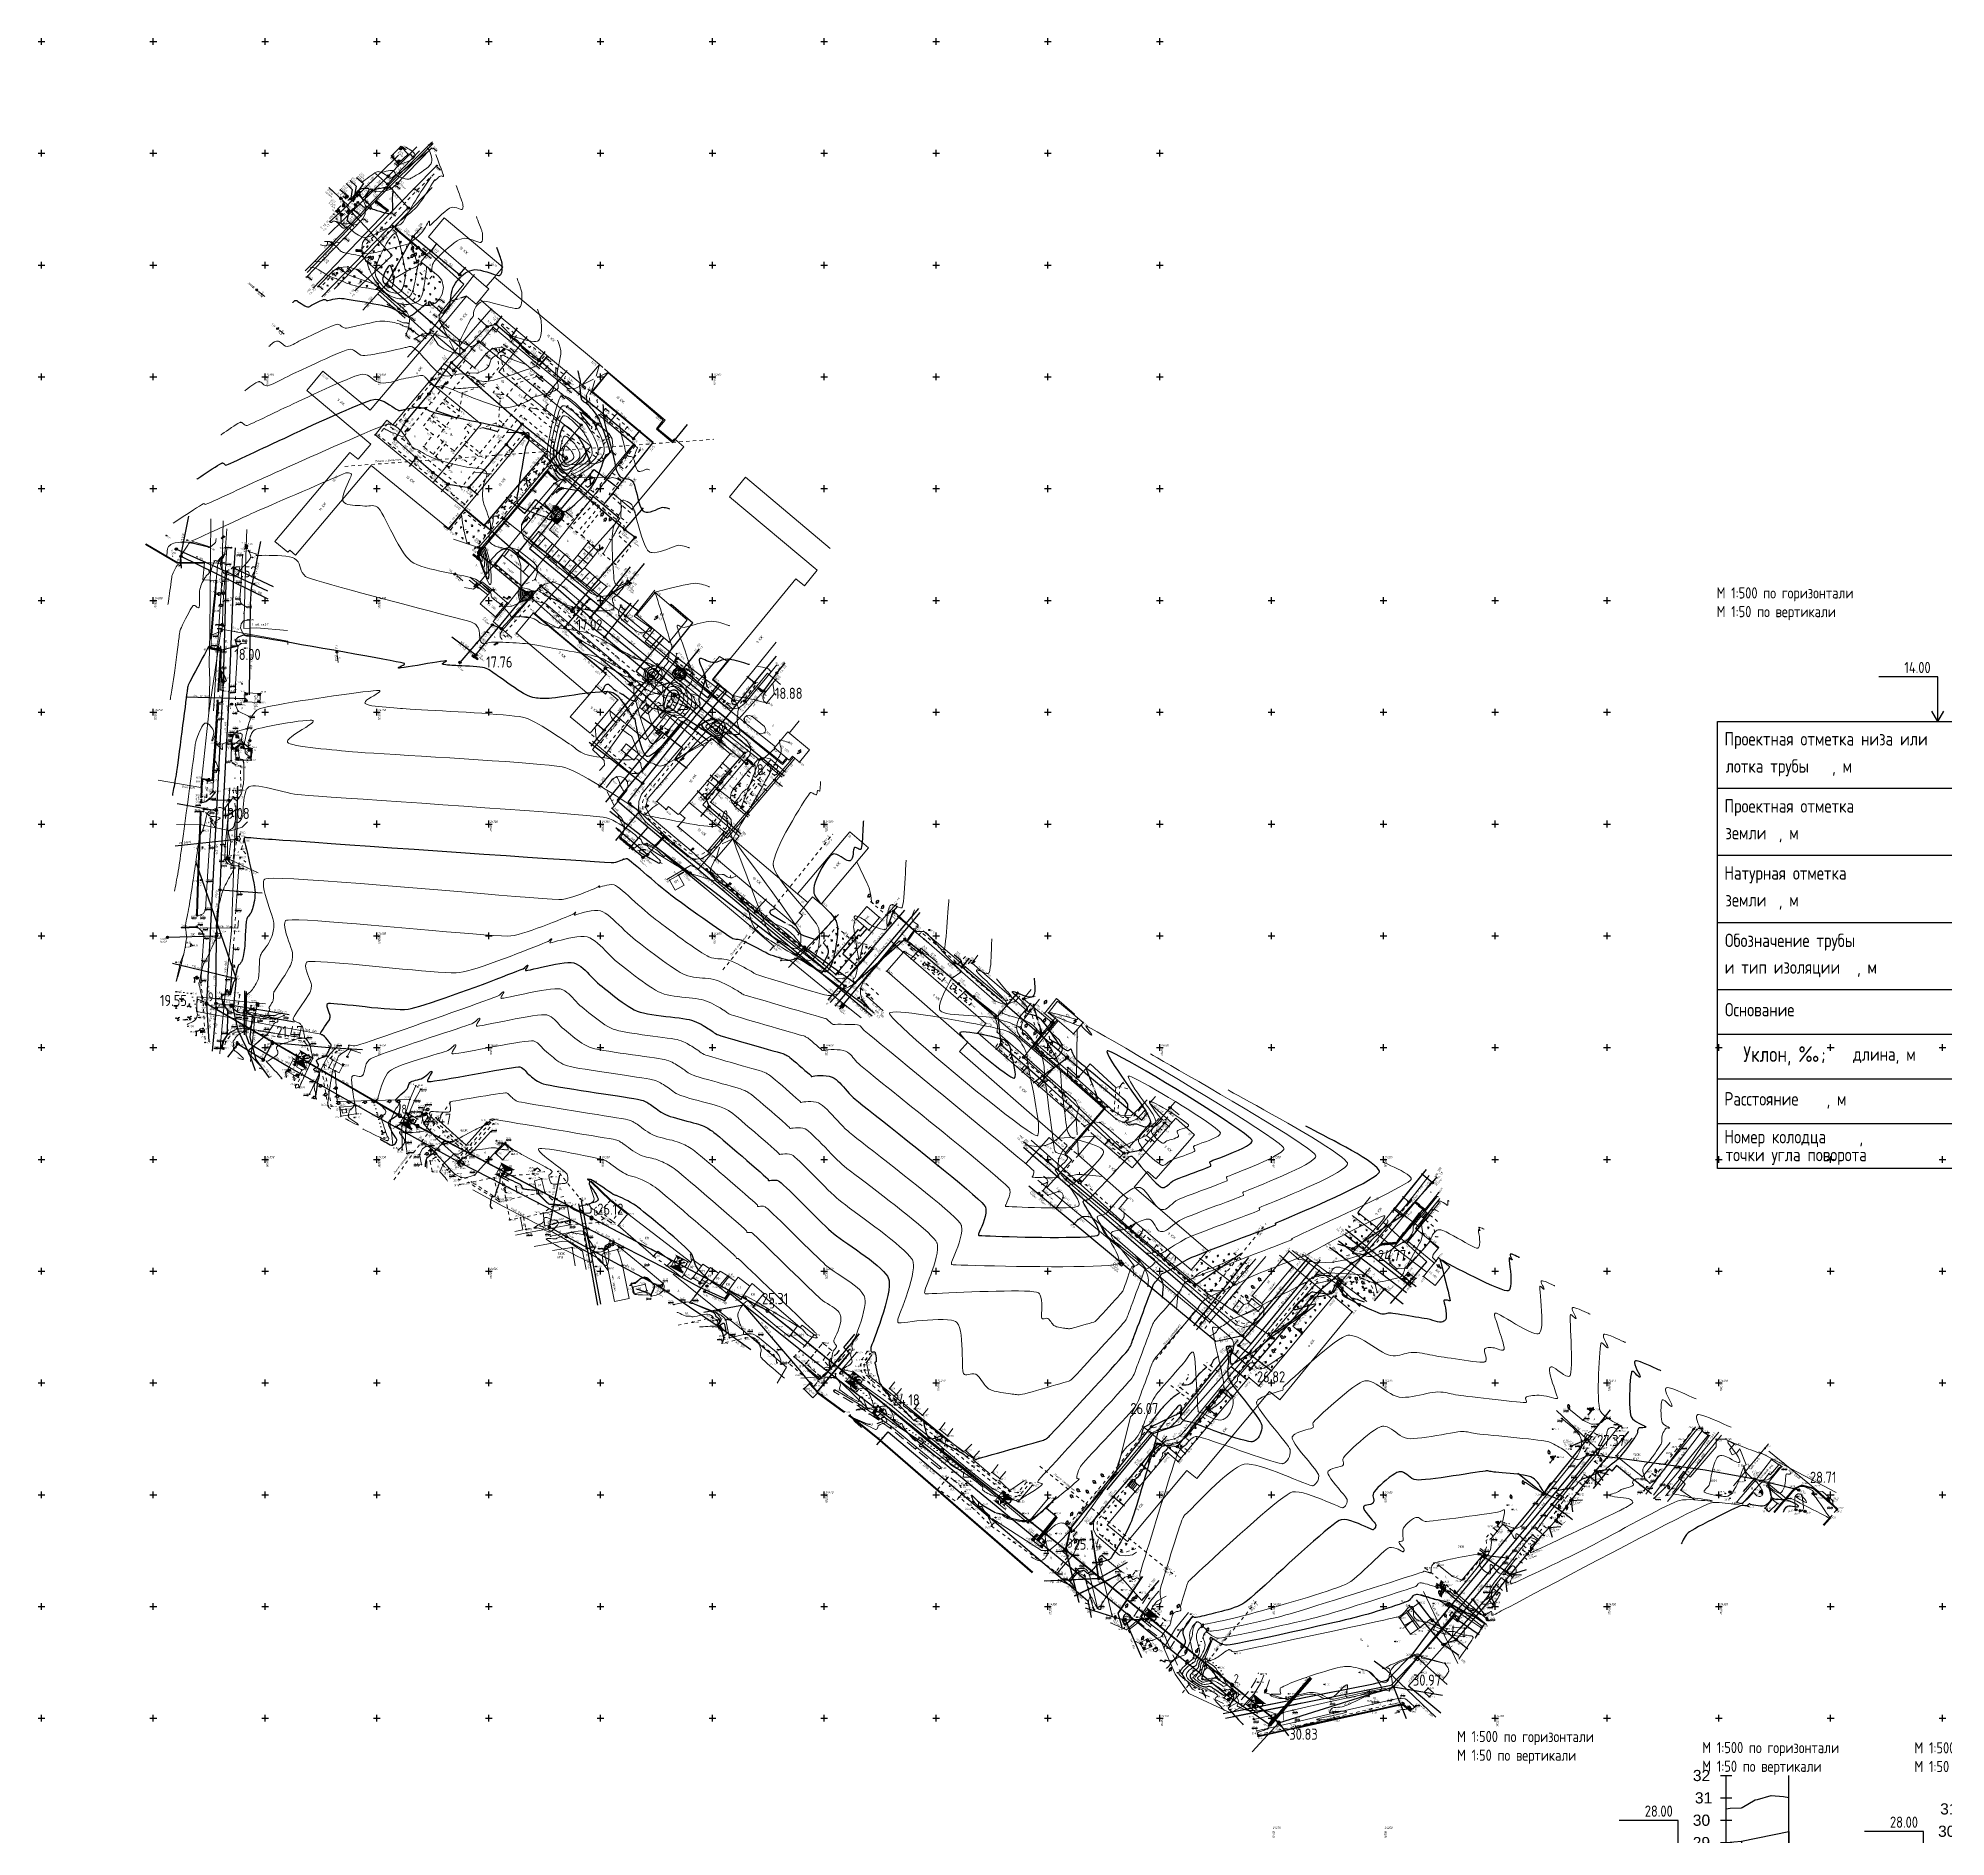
# Model space of a CAD drawing. Header units: metres. Extents: x -149473 to 83396, y -14167 to 104709.
# Drawn here: x -4806.8 to -4380.3, y 42442.2 to 42844.5 of the extents above; entities that cross this region are included whole.
import ezdxf
from ezdxf.enums import TextEntityAlignment as Align

# ---------------------------------------------------------------- set-up
doc = ezdxf.new("R2010")
doc.units = ezdxf.units.M
for name, pattern in [('g5_01_5x1_5', [1.5, 0.75, -0.75]), ('g5_02x1', [1.5, 1, -0.5]), ('g5_05x2', [3.5, 2.5, -1]), ('g5_366', [0.85, 0.1, -0.75]), ('осеваяX2', [4, 2.5, -0.5, 0.5, -0.5])]:
    doc.linetypes.add(name, pattern=pattern)
for name, color, linetype, transparency in [('01_Геодезические пункты', 7, 'Continuous', 0.6), ('02_Сетка', 7, 'Continuous', 0.6), ('03_Здания и строения', 7, 'Continuous', 0.6), ('05_Элементы зданий', 7, 'Continuous', 0.6), ('06_Инженерно-технические сооружения', 7, 'Continuous', 0.6), ('07_Объекты электропередачи', 7, 'Continuous', 0.6), ('10_Границы покрытий и угодий', 7, 'Continuous', 0.6), ('11_Гидрография', 7, 'Continuous', 0.6), ('12_Рельеф', 7, 'Continuous', 0.6), ('13_Растительность', 7, 'Continuous', 0.6), ('14_Ограждения', 7, 'Continuous', 0.6), ('19_Горизонтали', 7, 'Continuous', 0.6), ('30_Канализация', 7, 'Continuous', 0.6), ('31_Водопровод', 7, 'Continuous', 0.6), ('32_Теплосеть', 7, 'Continuous', 0.6), ('33_Газопровод', 7, 'Continuous', 0.6), ('35_Телефон', 7, 'Continuous', 0.6), ('37_Кабель низкого напряжения', 7, 'Continuous', 0.6), ('38_Кабели высокого напряжения', 7, 'Continuous', 0.6), ('44_Крышки колодцев', 7, 'Continuous', 0.6), ('45_Номера колодцев', 7, 'Continuous', 0.6), ('61_Отметки высоты поверхности', 7, 'Continuous', 0.6)]:
    doc.layers.add(name, color=color, linetype=linetype, transparency=transparency)
for name, color, linetype in [('rastr', 7, 'Continuous'), ('Viewport2ForCustomObjects_0', 7, 'Continuous'), ('Сети_Вид.Профиля.Существующие.Данные', 7, 'Continuous'), ('Сетка', 7, 'Continuous')]:
    doc.layers.add(name, color=color, linetype=linetype)
for name, color, linetype, lineweight in [('Сети_W1', 1, 'Continuous', 30), ('Сети_В1', 130, 'Continuous', 30), ('Сети_Вид.Профиля', 7, 'Continuous', 30), ('Сети_Вид.Профиля.Проектные.Данные', 1, 'Continuous', 30), ('Сети_Г1', 132, 'Continuous', 30), ('Сети_Г1.Метки', 132, 'Continuous', 30), ('Сети_Горизонтали.Вспомогательные', 1, 'Continuous', 9), ('Сети_Горизонтали.Основные', 1, 'Continuous', 30), ('Сети_К1', 42, 'Continuous', 30), ('Сети_К2', 40, 'Continuous', 30), ('Сети_К2.Метки', 40, 'Continuous', 30), ('Сети_Т', 1, 'Continuous', 30), ('Сети_Трасса', 1, 'осеваяX2', 30)]:
    doc.layers.add(name, color=color, linetype=linetype, lineweight=lineweight)
doc.styles.add('CustomTextStyle0', font='GOST_0.TTF', dxfattribs={"height": 5})
doc.styles.add('CustomTextStyle1', font='GOST_0.TTF', dxfattribs={"height": 5})
doc.styles.add('CustomTextStyle10', font='arial.ttf', dxfattribs={"height": 5})
doc.styles.add('CustomTextStyle100', font='arial.ttf', dxfattribs={"height": 5})
doc.styles.add('CustomTextStyle101', font='arial.ttf', dxfattribs={"height": 5})
doc.styles.add('CustomTextStyle102', font='arial.ttf', dxfattribs={"height": 5})
doc.styles.add('CustomTextStyle103', font='arial.ttf', dxfattribs={"height": 5})
doc.styles.add('CustomTextStyle104', font='arial.ttf', dxfattribs={"height": 5})
doc.styles.add('CustomTextStyle105', font='arial.ttf', dxfattribs={"height": 5})
doc.styles.add('CustomTextStyle106', font='arial.ttf', dxfattribs={"height": 5})
doc.styles.add('CustomTextStyle107', font='arial.ttf', dxfattribs={"height": 5})
doc.styles.add('CustomTextStyle108', font='arial.ttf', dxfattribs={"height": 5})
doc.styles.add('CustomTextStyle109', font='arial.ttf', dxfattribs={"height": 5})
doc.styles.add('CustomTextStyle11', font='arial.ttf', dxfattribs={"height": 5})
doc.styles.add('CustomTextStyle110', font='arial.ttf', dxfattribs={"height": 5})
doc.styles.add('CustomTextStyle111', font='arial.ttf', dxfattribs={"height": 5})
doc.styles.add('CustomTextStyle112', font='arial.ttf', dxfattribs={"height": 5})
doc.styles.add('CustomTextStyle113', font='arial.ttf', dxfattribs={"height": 5})
doc.styles.add('CustomTextStyle114', font='arial.ttf', dxfattribs={"height": 5})
doc.styles.add('CustomTextStyle115', font='GOST_0.TTF', dxfattribs={"height": 4})
doc.styles.add('CustomTextStyle116', font='GOST_0.TTF', dxfattribs={"height": 4})
doc.styles.add('CustomTextStyle117', font='GOST_0.TTF', dxfattribs={"height": 4})
doc.styles.add('CustomTextStyle118', font='GOST_0.TTF', dxfattribs={"height": 4})
doc.styles.add('CustomTextStyle119', font='GOST_0.TTF', dxfattribs={"height": 4})
doc.styles.add('CustomTextStyle12', font='arial.ttf', dxfattribs={"height": 5})
doc.styles.add('CustomTextStyle120', font='GOST_0.TTF', dxfattribs={"height": 4})
doc.styles.add('CustomTextStyle121', font='GOST_0.TTF', dxfattribs={"height": 4})
doc.styles.add('CustomTextStyle122', font='GOST_0.TTF', dxfattribs={"height": 4})
doc.styles.add('CustomTextStyle123', font='GOST_0.TTF', dxfattribs={"height": 4})
doc.styles.add('CustomTextStyle124', font='GOST_0.TTF', dxfattribs={"height": 5})
doc.styles.add('CustomTextStyle125', font='arial.ttf', dxfattribs={"height": 5})
doc.styles.add('CustomTextStyle126', font='GOST_0.TTF', dxfattribs={"height": 5})
doc.styles.add('CustomTextStyle127', font='arial.ttf', dxfattribs={"height": 5})
doc.styles.add('CustomTextStyle128', font='GOST_0.TTF', dxfattribs={"height": 5})
doc.styles.add('CustomTextStyle129', font='arial.ttf', dxfattribs={"height": 5})
doc.styles.add('CustomTextStyle13', font='arial.ttf', dxfattribs={"height": 5})
doc.styles.add('CustomTextStyle130', font='GOST_0.TTF', dxfattribs={"height": 5})
doc.styles.add('CustomTextStyle131', font='arial.ttf', dxfattribs={"height": 5})
doc.styles.add('CustomTextStyle132', font='GOST_0.TTF', dxfattribs={"height": 5})
doc.styles.add('CustomTextStyle133', font='arial.ttf', dxfattribs={"height": 5})
doc.styles.add('CustomTextStyle134', font='GOST_0.TTF', dxfattribs={"height": 5})
doc.styles.add('CustomTextStyle135', font='arial.ttf', dxfattribs={"height": 5})
doc.styles.add('CustomTextStyle136', font='GOST_0.TTF', dxfattribs={"height": 5})
doc.styles.add('CustomTextStyle137', font='arial.ttf', dxfattribs={"height": 5})
doc.styles.add('CustomTextStyle138', font='GOST_0.TTF', dxfattribs={"height": 5})
doc.styles.add('CustomTextStyle139', font='arial.ttf', dxfattribs={"height": 5})
doc.styles.add('CustomTextStyle14', font='arial.ttf', dxfattribs={"height": 5})
doc.styles.add('CustomTextStyle140', font='GOST_0.TTF', dxfattribs={"height": 5})
doc.styles.add('CustomTextStyle141', font='GOST_0.TTF', dxfattribs={"height": 5})
doc.styles.add('CustomTextStyle144', font='GOST_0.TTF', dxfattribs={"height": 5})
doc.styles.add('CustomTextStyle145', font='arial.ttf', dxfattribs={"height": 5})
doc.styles.add('CustomTextStyle146', font='arial.ttf', dxfattribs={"height": 5})
doc.styles.add('CustomTextStyle147', font='arial.ttf', dxfattribs={"height": 5})
doc.styles.add('CustomTextStyle148', font='arial.ttf', dxfattribs={"height": 5})
doc.styles.add('CustomTextStyle149', font='arial.ttf', dxfattribs={"height": 5})
doc.styles.add('CustomTextStyle15', font='arial.ttf', dxfattribs={"height": 5})
doc.styles.add('CustomTextStyle150', font='arial.ttf', dxfattribs={"height": 5})
doc.styles.add('CustomTextStyle151', font='arial.ttf', dxfattribs={"height": 5})
doc.styles.add('CustomTextStyle152', font='arial.ttf', dxfattribs={"height": 5})
doc.styles.add('CustomTextStyle153', font='GOST_0.TTF', dxfattribs={"height": 5})
doc.styles.add('CustomTextStyle154', font='GOST_0.TTF', dxfattribs={"height": 5})
doc.styles.add('CustomTextStyle157', font='GOST_0.TTF', dxfattribs={"height": 5})
doc.styles.add('CustomTextStyle158', font='arial.ttf', dxfattribs={"height": 5})
doc.styles.add('CustomTextStyle159', font='arial.ttf', dxfattribs={"height": 5})
doc.styles.add('CustomTextStyle16', font='arial.ttf', dxfattribs={"height": 5})
doc.styles.add('CustomTextStyle160', font='arial.ttf', dxfattribs={"height": 5})
doc.styles.add('CustomTextStyle161', font='arial.ttf', dxfattribs={"height": 5})
doc.styles.add('CustomTextStyle162', font='arial.ttf', dxfattribs={"height": 5})
doc.styles.add('CustomTextStyle163', font='arial.ttf', dxfattribs={"height": 5})
doc.styles.add('CustomTextStyle164', font='arial.ttf', dxfattribs={"height": 5})
doc.styles.add('CustomTextStyle165', font='arial.ttf', dxfattribs={"height": 5})
doc.styles.add('CustomTextStyle166', font='arial.ttf', dxfattribs={"height": 5})
doc.styles.add('CustomTextStyle167', font='arial.ttf', dxfattribs={"height": 5})
doc.styles.add('CustomTextStyle168', font='arial.ttf', dxfattribs={"height": 5})
doc.styles.add('CustomTextStyle169', font='arial.ttf', dxfattribs={"height": 5})
doc.styles.add('CustomTextStyle17', font='arial.ttf', dxfattribs={"height": 5})
doc.styles.add('CustomTextStyle170', font='arial.ttf', dxfattribs={"height": 5})
doc.styles.add('CustomTextStyle171', font='arial.ttf', dxfattribs={"height": 5})
doc.styles.add('CustomTextStyle172', font='arial.ttf', dxfattribs={"height": 5})
doc.styles.add('CustomTextStyle173', font='GOST_0.TTF', dxfattribs={"height": 5})
doc.styles.add('CustomTextStyle174', font='GOST_0.TTF', dxfattribs={"height": 5})
doc.styles.add('CustomTextStyle175', font='GOST_0.TTF', dxfattribs={"height": 5})
doc.styles.add('CustomTextStyle176', font='GOST_0.TTF', dxfattribs={"height": 5})
doc.styles.add('CustomTextStyle177', font='GOST_0.TTF', dxfattribs={"height": 5})
doc.styles.add('CustomTextStyle178', font='GOST_0.TTF', dxfattribs={"height": 5})
doc.styles.add('CustomTextStyle179', font='GOST_0.TTF', dxfattribs={"height": 5})
doc.styles.add('CustomTextStyle18', font='arial.ttf', dxfattribs={"height": 5})
doc.styles.add('CustomTextStyle180', font='GOST_0.TTF', dxfattribs={"height": 5})
doc.styles.add('CustomTextStyle181', font='GOST_0.TTF', dxfattribs={"height": 5})
doc.styles.add('CustomTextStyle182', font='GOST_0.TTF', dxfattribs={"height": 5})
doc.styles.add('CustomTextStyle183', font='GOST_0.TTF', dxfattribs={"height": 5})
doc.styles.add('CustomTextStyle184', font='arial.ttf', dxfattribs={"height": 5})
doc.styles.add('CustomTextStyle185', font='arial.ttf', dxfattribs={"height": 5})
doc.styles.add('CustomTextStyle186', font='arial.ttf', dxfattribs={"height": 5})
doc.styles.add('CustomTextStyle187', font='arial.ttf', dxfattribs={"height": 5})
doc.styles.add('CustomTextStyle188', font='arial.ttf', dxfattribs={"height": 6})
doc.styles.add('CustomTextStyle189', font='ARIALUNI.TTF', dxfattribs={"height": 6})
doc.styles.add('CustomTextStyle19', font='arial.ttf', dxfattribs={"height": 5})
doc.styles.add('CustomTextStyle190', font='ARIALUNI.TTF', dxfattribs={"height": 6})
doc.styles.add('CustomTextStyle191', font='arial.ttf', dxfattribs={"height": 6})
doc.styles.add('CustomTextStyle192', font='ARIALUNI.TTF', dxfattribs={"height": 6})
doc.styles.add('CustomTextStyle193', font='ARIALUNI.TTF', dxfattribs={"height": 6})
doc.styles.add('CustomTextStyle194', font='GOST_0.TTF', dxfattribs={"height": 5})
doc.styles.add('CustomTextStyle195', font='GOST_0.TTF', dxfattribs={"height": 5})
doc.styles.add('CustomTextStyle198', font='GOST_0.TTF', dxfattribs={"height": 5})
doc.styles.add('CustomTextStyle199', font='arial.ttf', dxfattribs={"height": 5})
doc.styles.add('CustomTextStyle20', font='arial.ttf', dxfattribs={"height": 5})
doc.styles.add('CustomTextStyle200', font='arial.ttf', dxfattribs={"height": 5})
doc.styles.add('CustomTextStyle201', font='arial.ttf', dxfattribs={"height": 5})
doc.styles.add('CustomTextStyle202', font='arial.ttf', dxfattribs={"height": 5})
doc.styles.add('CustomTextStyle203', font='arial.ttf', dxfattribs={"height": 5})
doc.styles.add('CustomTextStyle204', font='arial.ttf', dxfattribs={"height": 5})
doc.styles.add('CustomTextStyle205', font='arial.ttf', dxfattribs={"height": 5})
doc.styles.add('CustomTextStyle206', font='arial.ttf', dxfattribs={"height": 5})
doc.styles.add('CustomTextStyle207', font='arial.ttf', dxfattribs={"height": 5})
doc.styles.add('CustomTextStyle208', font='arial.ttf', dxfattribs={"height": 5})
doc.styles.add('CustomTextStyle209', font='arial.ttf', dxfattribs={"height": 5})
doc.styles.add('CustomTextStyle21', font='arial.ttf', dxfattribs={"height": 5})
doc.styles.add('CustomTextStyle210', font='arial.ttf', dxfattribs={"height": 5})
doc.styles.add('CustomTextStyle211', font='arial.ttf', dxfattribs={"height": 5})
doc.styles.add('CustomTextStyle212', font='arial.ttf', dxfattribs={"height": 5})
doc.styles.add('CustomTextStyle213', font='arial.ttf', dxfattribs={"height": 5})
doc.styles.add('CustomTextStyle214', font='arial.ttf', dxfattribs={"height": 5})
doc.styles.add('CustomTextStyle215', font='arial.ttf', dxfattribs={"height": 5})
doc.styles.add('CustomTextStyle216', font='GOST_0.TTF', dxfattribs={"height": 5})
doc.styles.add('CustomTextStyle217', font='GOST_0.TTF', dxfattribs={"height": 5})
doc.styles.add('CustomTextStyle218', font='GOST_0.TTF', dxfattribs={"height": 5})
doc.styles.add('CustomTextStyle219', font='GOST_0.TTF', dxfattribs={"height": 5})
doc.styles.add('CustomTextStyle22', font='arial.ttf', dxfattribs={"height": 5})
doc.styles.add('CustomTextStyle220', font='GOST_0.TTF', dxfattribs={"height": 5})
doc.styles.add('CustomTextStyle221', font='GOST_0.TTF', dxfattribs={"height": 5})
doc.styles.add('CustomTextStyle222', font='GOST_0.TTF', dxfattribs={"height": 5})
doc.styles.add('CustomTextStyle223', font='GOST_0.TTF', dxfattribs={"height": 5})
doc.styles.add('CustomTextStyle224', font='GOST_0.TTF', dxfattribs={"height": 5})
doc.styles.add('CustomTextStyle225', font='GOST_0.TTF', dxfattribs={"height": 5})
doc.styles.add('CustomTextStyle226', font='GOST_0.TTF', dxfattribs={"height": 5})
doc.styles.add('CustomTextStyle227', font='GOST_0.TTF', dxfattribs={"height": 5})
doc.styles.add('CustomTextStyle228', font='arial.ttf', dxfattribs={"height": 5})
doc.styles.add('CustomTextStyle229', font='arial.ttf', dxfattribs={"height": 5})
doc.styles.add('CustomTextStyle23', font='arial.ttf', dxfattribs={"height": 5})
doc.styles.add('CustomTextStyle230', font='arial.ttf', dxfattribs={"height": 5})
doc.styles.add('CustomTextStyle231', font='arial.ttf', dxfattribs={"height": 5})
doc.styles.add('CustomTextStyle232', font='arial.ttf', dxfattribs={"height": 6})
doc.styles.add('CustomTextStyle233', font='ARIALUNI.TTF', dxfattribs={"height": 6})
doc.styles.add('CustomTextStyle234', font='ARIALUNI.TTF', dxfattribs={"height": 6})
doc.styles.add('CustomTextStyle235', font='GOST_0.TTF', dxfattribs={"height": 5})
doc.styles.add('CustomTextStyle236', font='GOST_0.TTF', dxfattribs={"height": 5})
doc.styles.add('CustomTextStyle239', font='GOST_0.TTF', dxfattribs={"height": 5})
doc.styles.add('CustomTextStyle24', font='GOST_0.TTF', dxfattribs={"height": 5})
doc.styles.add('CustomTextStyle240', font='arial.ttf', dxfattribs={"height": 5})
doc.styles.add('CustomTextStyle241', font='arial.ttf', dxfattribs={"height": 5})
doc.styles.add('CustomTextStyle242', font='arial.ttf', dxfattribs={"height": 5})
doc.styles.add('CustomTextStyle243', font='arial.ttf', dxfattribs={"height": 5})
doc.styles.add('CustomTextStyle244', font='arial.ttf', dxfattribs={"height": 5})
doc.styles.add('CustomTextStyle245', font='arial.ttf', dxfattribs={"height": 5})
doc.styles.add('CustomTextStyle246', font='arial.ttf', dxfattribs={"height": 5})
doc.styles.add('CustomTextStyle247', font='arial.ttf', dxfattribs={"height": 5})
doc.styles.add('CustomTextStyle248', font='arial.ttf', dxfattribs={"height": 5})
doc.styles.add('CustomTextStyle249', font='arial.ttf', dxfattribs={"height": 5})
doc.styles.add('CustomTextStyle25', font='arial.ttf', dxfattribs={"height": 5})
doc.styles.add('CustomTextStyle250', font='arial.ttf', dxfattribs={"height": 5})
doc.styles.add('CustomTextStyle251', font='GOST_0.TTF', dxfattribs={"height": 5})
doc.styles.add('CustomTextStyle252', font='GOST_0.TTF', dxfattribs={"height": 5})
doc.styles.add('CustomTextStyle253', font='GOST_0.TTF', dxfattribs={"height": 5})
doc.styles.add('CustomTextStyle254', font='GOST_0.TTF', dxfattribs={"height": 5})
doc.styles.add('CustomTextStyle255', font='GOST_0.TTF', dxfattribs={"height": 5})
doc.styles.add('CustomTextStyle256', font='GOST_0.TTF', dxfattribs={"height": 5})
doc.styles.add('CustomTextStyle257', font='GOST_0.TTF', dxfattribs={"height": 5})
doc.styles.add('CustomTextStyle258', font='GOST_0.TTF', dxfattribs={"height": 5})
doc.styles.add('CustomTextStyle259', font='arial.ttf', dxfattribs={"height": 5})
doc.styles.add('CustomTextStyle26', font='GOST_0.TTF', dxfattribs={"height": 5})
doc.styles.add('CustomTextStyle260', font='arial.ttf', dxfattribs={"height": 5})
doc.styles.add('CustomTextStyle261', font='arial.ttf', dxfattribs={"height": 5})
doc.styles.add('CustomTextStyle262', font='arial.ttf', dxfattribs={"height": 5})
doc.styles.add('CustomTextStyle263', font='GOST_0.TTF', dxfattribs={"height": 5})
doc.styles.add('CustomTextStyle264', font='GOST_0.TTF', dxfattribs={"height": 5})
doc.styles.add('CustomTextStyle267', font='GOST_0.TTF', dxfattribs={"height": 5})
doc.styles.add('CustomTextStyle268', font='arial.ttf', dxfattribs={"height": 5})
doc.styles.add('CustomTextStyle269', font='arial.ttf', dxfattribs={"height": 5})
doc.styles.add('CustomTextStyle27', font='arial.ttf', dxfattribs={"height": 5})
doc.styles.add('CustomTextStyle270', font='arial.ttf', dxfattribs={"height": 5})
doc.styles.add('CustomTextStyle271', font='arial.ttf', dxfattribs={"height": 5})
doc.styles.add('CustomTextStyle272', font='arial.ttf', dxfattribs={"height": 5})
doc.styles.add('CustomTextStyle273', font='arial.ttf', dxfattribs={"height": 5})
doc.styles.add('CustomTextStyle274', font='arial.ttf', dxfattribs={"height": 5})
doc.styles.add('CustomTextStyle275', font='arial.ttf', dxfattribs={"height": 5})
doc.styles.add('CustomTextStyle276', font='arial.ttf', dxfattribs={"height": 5})
doc.styles.add('CustomTextStyle277', font='arial.ttf', dxfattribs={"height": 5})
doc.styles.add('CustomTextStyle278', font='arial.ttf', dxfattribs={"height": 5})
doc.styles.add('CustomTextStyle279', font='arial.ttf', dxfattribs={"height": 5})
doc.styles.add('CustomTextStyle28', font='GOST_0.TTF', dxfattribs={"height": 5})
doc.styles.add('CustomTextStyle280', font='arial.ttf', dxfattribs={"height": 5})
doc.styles.add('CustomTextStyle281', font='arial.ttf', dxfattribs={"height": 5})
doc.styles.add('CustomTextStyle282', font='arial.ttf', dxfattribs={"height": 5})
doc.styles.add('CustomTextStyle283', font='GOST_0.TTF', dxfattribs={"height": 5})
doc.styles.add('CustomTextStyle284', font='GOST_0.TTF', dxfattribs={"height": 5})
doc.styles.add('CustomTextStyle285', font='GOST_0.TTF', dxfattribs={"height": 5})
doc.styles.add('CustomTextStyle286', font='GOST_0.TTF', dxfattribs={"height": 5})
doc.styles.add('CustomTextStyle287', font='GOST_0.TTF', dxfattribs={"height": 5})
doc.styles.add('CustomTextStyle288', font='GOST_0.TTF', dxfattribs={"height": 5})
doc.styles.add('CustomTextStyle289', font='GOST_0.TTF', dxfattribs={"height": 5})
doc.styles.add('CustomTextStyle29', font='arial.ttf', dxfattribs={"height": 5})
doc.styles.add('CustomTextStyle290', font='GOST_0.TTF', dxfattribs={"height": 5})
doc.styles.add('CustomTextStyle291', font='GOST_0.TTF', dxfattribs={"height": 5})
doc.styles.add('CustomTextStyle292', font='GOST_0.TTF', dxfattribs={"height": 5})
doc.styles.add('CustomTextStyle293', font='GOST_0.TTF', dxfattribs={"height": 5})
doc.styles.add('CustomTextStyle294', font='GOST_0.TTF', dxfattribs={"height": 5})
doc.styles.add('CustomTextStyle297', font='GOST_0.TTF', dxfattribs={"height": 5})
doc.styles.add('CustomTextStyle298', font='arial.ttf', dxfattribs={"height": 5})
doc.styles.add('CustomTextStyle299', font='arial.ttf', dxfattribs={"height": 5})
doc.styles.add('CustomTextStyle30', font='GOST_0.TTF', dxfattribs={"height": 5})
doc.styles.add('CustomTextStyle300', font='arial.ttf', dxfattribs={"height": 5})
doc.styles.add('CustomTextStyle301', font='arial.ttf', dxfattribs={"height": 5})
doc.styles.add('CustomTextStyle302', font='arial.ttf', dxfattribs={"height": 5})
doc.styles.add('CustomTextStyle303', font='arial.ttf', dxfattribs={"height": 5})
doc.styles.add('CustomTextStyle304', font='arial.ttf', dxfattribs={"height": 5})
doc.styles.add('CustomTextStyle305', font='arial.ttf', dxfattribs={"height": 5})
doc.styles.add('CustomTextStyle306', font='arial.ttf', dxfattribs={"height": 5})
doc.styles.add('CustomTextStyle307', font='arial.ttf', dxfattribs={"height": 5})
doc.styles.add('CustomTextStyle308', font='GOST_0.TTF', dxfattribs={"height": 5})
doc.styles.add('CustomTextStyle309', font='GOST_0.TTF', dxfattribs={"height": 5})
doc.styles.add('CustomTextStyle31', font='arial.ttf', dxfattribs={"height": 5})
doc.styles.add('CustomTextStyle310', font='GOST_0.TTF', dxfattribs={"height": 5})
doc.styles.add('CustomTextStyle311', font='GOST_0.TTF', dxfattribs={"height": 5})
doc.styles.add('CustomTextStyle312', font='GOST_0.TTF', dxfattribs={"height": 5})
doc.styles.add('CustomTextStyle313', font='GOST_0.TTF', dxfattribs={"height": 5})
doc.styles.add('CustomTextStyle314', font='GOST_0.TTF', dxfattribs={"height": 5})
doc.styles.add('CustomTextStyle317', font='GOST_0.TTF', dxfattribs={"height": 5})
doc.styles.add('CustomTextStyle318', font='arial.ttf', dxfattribs={"height": 5})
doc.styles.add('CustomTextStyle319', font='arial.ttf', dxfattribs={"height": 5})
doc.styles.add('CustomTextStyle32', font='GOST_0.TTF', dxfattribs={"height": 5})
doc.styles.add('CustomTextStyle320', font='arial.ttf', dxfattribs={"height": 5})
doc.styles.add('CustomTextStyle321', font='arial.ttf', dxfattribs={"height": 5})
doc.styles.add('CustomTextStyle322', font='arial.ttf', dxfattribs={"height": 5})
doc.styles.add('CustomTextStyle323', font='arial.ttf', dxfattribs={"height": 5})
doc.styles.add('CustomTextStyle324', font='arial.ttf', dxfattribs={"height": 5})
doc.styles.add('CustomTextStyle325', font='arial.ttf', dxfattribs={"height": 5})
doc.styles.add('CustomTextStyle326', font='arial.ttf', dxfattribs={"height": 5})
doc.styles.add('CustomTextStyle327', font='arial.ttf', dxfattribs={"height": 5})
doc.styles.add('CustomTextStyle328', font='arial.ttf', dxfattribs={"height": 5})
doc.styles.add('CustomTextStyle329', font='GOST_0.TTF', dxfattribs={"height": 5})
doc.styles.add('CustomTextStyle33', font='arial.ttf', dxfattribs={"height": 5})
doc.styles.add('CustomTextStyle330', font='GOST_0.TTF', dxfattribs={"height": 5})
doc.styles.add('CustomTextStyle331', font='GOST_0.TTF', dxfattribs={"height": 5})
doc.styles.add('CustomTextStyle332', font='GOST_0.TTF', dxfattribs={"height": 5})
doc.styles.add('CustomTextStyle333', font='GOST_0.TTF', dxfattribs={"height": 5})
doc.styles.add('CustomTextStyle334', font='GOST_0.TTF', dxfattribs={"height": 5})
doc.styles.add('CustomTextStyle335', font='GOST_0.TTF', dxfattribs={"height": 5})
doc.styles.add('CustomTextStyle336', font='GOST_0.TTF', dxfattribs={"height": 5})
doc.styles.add('CustomTextStyle339', font='GOST_0.TTF', dxfattribs={"height": 5})
doc.styles.add('CustomTextStyle34', font='GOST_0.TTF', dxfattribs={"height": 5})
doc.styles.add('CustomTextStyle340', font='arial.ttf', dxfattribs={"height": 5})
doc.styles.add('CustomTextStyle341', font='arial.ttf', dxfattribs={"height": 5})
doc.styles.add('CustomTextStyle342', font='arial.ttf', dxfattribs={"height": 5})
doc.styles.add('CustomTextStyle343', font='arial.ttf', dxfattribs={"height": 5})
doc.styles.add('CustomTextStyle344', font='arial.ttf', dxfattribs={"height": 5})
doc.styles.add('CustomTextStyle345', font='arial.ttf', dxfattribs={"height": 5})
doc.styles.add('CustomTextStyle346', font='arial.ttf', dxfattribs={"height": 5})
doc.styles.add('CustomTextStyle347', font='arial.ttf', dxfattribs={"height": 5})
doc.styles.add('CustomTextStyle348', font='arial.ttf', dxfattribs={"height": 5})
doc.styles.add('CustomTextStyle349', font='arial.ttf', dxfattribs={"height": 5})
doc.styles.add('CustomTextStyle35', font='arial.ttf', dxfattribs={"height": 5})
doc.styles.add('CustomTextStyle350', font='arial.ttf', dxfattribs={"height": 5})
doc.styles.add('CustomTextStyle351', font='arial.ttf', dxfattribs={"height": 5})
doc.styles.add('CustomTextStyle352', font='arial.ttf', dxfattribs={"height": 5})
doc.styles.add('CustomTextStyle353', font='GOST_0.TTF', dxfattribs={"height": 5})
doc.styles.add('CustomTextStyle354', font='GOST_0.TTF', dxfattribs={"height": 5})
doc.styles.add('CustomTextStyle355', font='GOST_0.TTF', dxfattribs={"height": 5})
doc.styles.add('CustomTextStyle356', font='GOST_0.TTF', dxfattribs={"height": 5})
doc.styles.add('CustomTextStyle357', font='GOST_0.TTF', dxfattribs={"height": 5})
doc.styles.add('CustomTextStyle358', font='GOST_0.TTF', dxfattribs={"height": 5})
doc.styles.add('CustomTextStyle359', font='GOST_0.TTF', dxfattribs={"height": 5})
doc.styles.add('CustomTextStyle36', font='arial.ttf', dxfattribs={"height": 5})
doc.styles.add('CustomTextStyle360', font='GOST_0.TTF', dxfattribs={"height": 5})
doc.styles.add('CustomTextStyle361', font='GOST_0.TTF', dxfattribs={"height": 5})
doc.styles.add('CustomTextStyle364', font='GOST_0.TTF', dxfattribs={"height": 5})
doc.styles.add('CustomTextStyle365', font='arial.ttf', dxfattribs={"height": 5})
doc.styles.add('CustomTextStyle366', font='arial.ttf', dxfattribs={"height": 5})
doc.styles.add('CustomTextStyle367', font='arial.ttf', dxfattribs={"height": 5})
doc.styles.add('CustomTextStyle368', font='arial.ttf', dxfattribs={"height": 5})
doc.styles.add('CustomTextStyle369', font='arial.ttf', dxfattribs={"height": 5})
doc.styles.add('CustomTextStyle37', font='arial.ttf', dxfattribs={"height": 5})
doc.styles.add('CustomTextStyle370', font='arial.ttf', dxfattribs={"height": 5})
doc.styles.add('CustomTextStyle371', font='arial.ttf', dxfattribs={"height": 5})
doc.styles.add('CustomTextStyle372', font='arial.ttf', dxfattribs={"height": 5})
doc.styles.add('CustomTextStyle373', font='arial.ttf', dxfattribs={"height": 5})
doc.styles.add('CustomTextStyle374', font='arial.ttf', dxfattribs={"height": 5})
doc.styles.add('CustomTextStyle375', font='arial.ttf', dxfattribs={"height": 5})
doc.styles.add('CustomTextStyle376', font='arial.ttf', dxfattribs={"height": 5})
doc.styles.add('CustomTextStyle377', font='arial.ttf', dxfattribs={"height": 5})
doc.styles.add('CustomTextStyle378', font='arial.ttf', dxfattribs={"height": 5})
doc.styles.add('CustomTextStyle379', font='arial.ttf', dxfattribs={"height": 5})
doc.styles.add('CustomTextStyle38', font='arial.ttf', dxfattribs={"height": 5})
doc.styles.add('CustomTextStyle380', font='arial.ttf', dxfattribs={"height": 5})
doc.styles.add('CustomTextStyle381', font='arial.ttf', dxfattribs={"height": 5})
doc.styles.add('CustomTextStyle382', font='arial.ttf', dxfattribs={"height": 5})
doc.styles.add('CustomTextStyle383', font='arial.ttf', dxfattribs={"height": 5})
doc.styles.add('CustomTextStyle384', font='arial.ttf', dxfattribs={"height": 5})
doc.styles.add('CustomTextStyle385', font='arial.ttf', dxfattribs={"height": 5})
doc.styles.add('CustomTextStyle386', font='GOST_0.TTF', dxfattribs={"height": 5})
doc.styles.add('CustomTextStyle387', font='GOST_0.TTF', dxfattribs={"height": 5})
doc.styles.add('CustomTextStyle388', font='GOST_0.TTF', dxfattribs={"height": 5})
doc.styles.add('CustomTextStyle389', font='GOST_0.TTF', dxfattribs={"height": 5})
doc.styles.add('CustomTextStyle39', font='arial.ttf', dxfattribs={"height": 5})
doc.styles.add('CustomTextStyle390', font='GOST_0.TTF', dxfattribs={"height": 5})
doc.styles.add('CustomTextStyle391', font='GOST_0.TTF', dxfattribs={"height": 5})
doc.styles.add('CustomTextStyle392', font='GOST_0.TTF', dxfattribs={"height": 5})
doc.styles.add('CustomTextStyle393', font='GOST_0.TTF', dxfattribs={"height": 5})
doc.styles.add('CustomTextStyle394', font='GOST_0.TTF', dxfattribs={"height": 5})
doc.styles.add('CustomTextStyle395', font='GOST_0.TTF', dxfattribs={"height": 5})
doc.styles.add('CustomTextStyle396', font='GOST_0.TTF', dxfattribs={"height": 5})
doc.styles.add('CustomTextStyle397', font='GOST_0.TTF', dxfattribs={"height": 5})
doc.styles.add('CustomTextStyle398', font='GOST_0.TTF', dxfattribs={"height": 5})
doc.styles.add('CustomTextStyle399', font='GOST_0.TTF', dxfattribs={"height": 5})
doc.styles.add('CustomTextStyle4', font='GOST_0.TTF', dxfattribs={"height": 5})
doc.styles.add('CustomTextStyle40', font='arial.ttf', dxfattribs={"height": 5})
doc.styles.add('CustomTextStyle400', font='GOST_0.TTF', dxfattribs={"height": 5})
doc.styles.add('CustomTextStyle401', font='GOST_0.TTF', dxfattribs={"height": 5})
doc.styles.add('CustomTextStyle404', font='GOST_0.TTF', dxfattribs={"height": 5})
doc.styles.add('CustomTextStyle405', font='arial.ttf', dxfattribs={"height": 5})
doc.styles.add('CustomTextStyle406', font='arial.ttf', dxfattribs={"height": 5})
doc.styles.add('CustomTextStyle407', font='arial.ttf', dxfattribs={"height": 5})
doc.styles.add('CustomTextStyle408', font='arial.ttf', dxfattribs={"height": 5})
doc.styles.add('CustomTextStyle409', font='arial.ttf', dxfattribs={"height": 5})
doc.styles.add('CustomTextStyle41', font='arial.ttf', dxfattribs={"height": 5})
doc.styles.add('CustomTextStyle410', font='arial.ttf', dxfattribs={"height": 5})
doc.styles.add('CustomTextStyle411', font='arial.ttf', dxfattribs={"height": 5})
doc.styles.add('CustomTextStyle412', font='arial.ttf', dxfattribs={"height": 5})
doc.styles.add('CustomTextStyle413', font='arial.ttf', dxfattribs={"height": 5})
doc.styles.add('CustomTextStyle414', font='GOST_0.TTF', dxfattribs={"height": 5})
doc.styles.add('CustomTextStyle415', font='GOST_0.TTF', dxfattribs={"height": 5})
doc.styles.add('CustomTextStyle416', font='GOST_0.TTF', dxfattribs={"height": 5})
doc.styles.add('CustomTextStyle417', font='GOST_0.TTF', dxfattribs={"height": 5})
doc.styles.add('CustomTextStyle418', font='GOST_0.TTF', dxfattribs={"height": 5})
doc.styles.add('CustomTextStyle419', font='arial.ttf', dxfattribs={"height": 5})
doc.styles.add('CustomTextStyle42', font='arial.ttf', dxfattribs={"height": 5})
doc.styles.add('CustomTextStyle420', font='arial.ttf', dxfattribs={"height": 5})
doc.styles.add('CustomTextStyle421', font='GOST_0.TTF', dxfattribs={"height": 5})
doc.styles.add('CustomTextStyle422', font='GOST_0.TTF', dxfattribs={"height": 5})
doc.styles.add('CustomTextStyle425', font='GOST_0.TTF', dxfattribs={"height": 5})
doc.styles.add('CustomTextStyle426', font='arial.ttf', dxfattribs={"height": 5})
doc.styles.add('CustomTextStyle427', font='arial.ttf', dxfattribs={"height": 5})
doc.styles.add('CustomTextStyle428', font='arial.ttf', dxfattribs={"height": 5})
doc.styles.add('CustomTextStyle429', font='arial.ttf', dxfattribs={"height": 5})
doc.styles.add('CustomTextStyle43', font='arial.ttf', dxfattribs={"height": 5})
doc.styles.add('CustomTextStyle430', font='arial.ttf', dxfattribs={"height": 5})
doc.styles.add('CustomTextStyle431', font='arial.ttf', dxfattribs={"height": 5})
doc.styles.add('CustomTextStyle432', font='arial.ttf', dxfattribs={"height": 5})
doc.styles.add('CustomTextStyle433', font='arial.ttf', dxfattribs={"height": 5})
doc.styles.add('CustomTextStyle434', font='arial.ttf', dxfattribs={"height": 5})
doc.styles.add('CustomTextStyle435', font='arial.ttf', dxfattribs={"height": 5})
doc.styles.add('CustomTextStyle436', font='arial.ttf', dxfattribs={"height": 5})
doc.styles.add('CustomTextStyle437', font='arial.ttf', dxfattribs={"height": 5})
doc.styles.add('CustomTextStyle438', font='arial.ttf', dxfattribs={"height": 5})
doc.styles.add('CustomTextStyle439', font='arial.ttf', dxfattribs={"height": 5})
doc.styles.add('CustomTextStyle44', font='arial.ttf', dxfattribs={"height": 5})
doc.styles.add('CustomTextStyle440', font='arial.ttf', dxfattribs={"height": 5})
doc.styles.add('CustomTextStyle441', font='arial.ttf', dxfattribs={"height": 5})
doc.styles.add('CustomTextStyle442', font='arial.ttf', dxfattribs={"height": 5})
doc.styles.add('CustomTextStyle443', font='arial.ttf', dxfattribs={"height": 5})
doc.styles.add('CustomTextStyle444', font='GOST_0.TTF', dxfattribs={"height": 5})
doc.styles.add('CustomTextStyle445', font='GOST_0.TTF', dxfattribs={"height": 5})
doc.styles.add('CustomTextStyle446', font='GOST_0.TTF', dxfattribs={"height": 5})
doc.styles.add('CustomTextStyle447', font='GOST_0.TTF', dxfattribs={"height": 5})
doc.styles.add('CustomTextStyle448', font='GOST_0.TTF', dxfattribs={"height": 5})
doc.styles.add('CustomTextStyle449', font='GOST_0.TTF', dxfattribs={"height": 5})
doc.styles.add('CustomTextStyle45', font='arial.ttf', dxfattribs={"height": 5})
doc.styles.add('CustomTextStyle450', font='GOST_0.TTF', dxfattribs={"height": 5})
doc.styles.add('CustomTextStyle451', font='GOST_0.TTF', dxfattribs={"height": 5})
doc.styles.add('CustomTextStyle452', font='GOST_0.TTF', dxfattribs={"height": 5})
doc.styles.add('CustomTextStyle453', font='GOST_0.TTF', dxfattribs={"height": 5})
doc.styles.add('CustomTextStyle454', font='GOST_0.TTF', dxfattribs={"height": 5})
doc.styles.add('CustomTextStyle455', font='GOST_0.TTF', dxfattribs={"height": 5})
doc.styles.add('CustomTextStyle456', font='GOST_0.TTF', dxfattribs={"height": 5})
doc.styles.add('CustomTextStyle457', font='GOST_0.TTF', dxfattribs={"height": 5})
doc.styles.add('CustomTextStyle458', font='arial.ttf', dxfattribs={"height": 5})
doc.styles.add('CustomTextStyle459', font='arial.ttf', dxfattribs={"height": 5})
doc.styles.add('CustomTextStyle46', font='arial.ttf', dxfattribs={"height": 5})
doc.styles.add('CustomTextStyle460', font='arial.ttf', dxfattribs={"height": 5})
doc.styles.add('CustomTextStyle461', font='arial.ttf', dxfattribs={"height": 5})
doc.styles.add('CustomTextStyle462', font='arial.ttf', dxfattribs={"height": 5})
doc.styles.add('CustomTextStyle463', font='arial.ttf', dxfattribs={"height": 5})
doc.styles.add('CustomTextStyle464', font='GOST_0.TTF', dxfattribs={"height": 5})
doc.styles.add('CustomTextStyle465', font='GOST_0.TTF', dxfattribs={"height": 5})
doc.styles.add('CustomTextStyle468', font='GOST_0.TTF', dxfattribs={"height": 5})
doc.styles.add('CustomTextStyle469', font='arial.ttf', dxfattribs={"height": 5})
doc.styles.add('CustomTextStyle47', font='arial.ttf', dxfattribs={"height": 5})
doc.styles.add('CustomTextStyle470', font='arial.ttf', dxfattribs={"height": 5})
doc.styles.add('CustomTextStyle471', font='arial.ttf', dxfattribs={"height": 5})
doc.styles.add('CustomTextStyle472', font='arial.ttf', dxfattribs={"height": 5})
doc.styles.add('CustomTextStyle473', font='arial.ttf', dxfattribs={"height": 5})
doc.styles.add('CustomTextStyle474', font='arial.ttf', dxfattribs={"height": 5})
doc.styles.add('CustomTextStyle475', font='arial.ttf', dxfattribs={"height": 5})
doc.styles.add('CustomTextStyle476', font='arial.ttf', dxfattribs={"height": 5})
doc.styles.add('CustomTextStyle477', font='arial.ttf', dxfattribs={"height": 5})
doc.styles.add('CustomTextStyle478', font='arial.ttf', dxfattribs={"height": 5})
doc.styles.add('CustomTextStyle479', font='arial.ttf', dxfattribs={"height": 5})
doc.styles.add('CustomTextStyle48', font='arial.ttf', dxfattribs={"height": 5})
doc.styles.add('CustomTextStyle480', font='arial.ttf', dxfattribs={"height": 5})
doc.styles.add('CustomTextStyle481', font='arial.ttf', dxfattribs={"height": 5})
doc.styles.add('CustomTextStyle482', font='arial.ttf', dxfattribs={"height": 5})
doc.styles.add('CustomTextStyle483', font='arial.ttf', dxfattribs={"height": 5})
doc.styles.add('CustomTextStyle484', font='GOST_0.TTF', dxfattribs={"height": 5})
doc.styles.add('CustomTextStyle485', font='GOST_0.TTF', dxfattribs={"height": 5})
doc.styles.add('CustomTextStyle486', font='GOST_0.TTF', dxfattribs={"height": 5})
doc.styles.add('CustomTextStyle487', font='GOST_0.TTF', dxfattribs={"height": 5})
doc.styles.add('CustomTextStyle488', font='GOST_0.TTF', dxfattribs={"height": 5})
doc.styles.add('CustomTextStyle489', font='GOST_0.TTF', dxfattribs={"height": 5})
doc.styles.add('CustomTextStyle49', font='arial.ttf', dxfattribs={"height": 5})
doc.styles.add('CustomTextStyle490', font='GOST_0.TTF', dxfattribs={"height": 5})
doc.styles.add('CustomTextStyle491', font='GOST_0.TTF', dxfattribs={"height": 5})
doc.styles.add('CustomTextStyle492', font='GOST_0.TTF', dxfattribs={"height": 5})
doc.styles.add('CustomTextStyle493', font='GOST_0.TTF', dxfattribs={"height": 5})
doc.styles.add('CustomTextStyle494', font='GOST_0.TTF', dxfattribs={"height": 5})
doc.styles.add('CustomTextStyle495', font='arial.ttf', dxfattribs={"height": 5})
doc.styles.add('CustomTextStyle496', font='arial.ttf', dxfattribs={"height": 5})
doc.styles.add('CustomTextStyle497', font='arial.ttf', dxfattribs={"height": 5})
doc.styles.add('CustomTextStyle498', font='arial.ttf', dxfattribs={"height": 5})
doc.styles.add('CustomTextStyle5', font='arial.ttf', dxfattribs={"height": 5})
doc.styles.add('CustomTextStyle50', font='arial.ttf', dxfattribs={"height": 5})
doc.styles.add('CustomTextStyle51', font='arial.ttf', dxfattribs={"height": 5})
doc.styles.add('CustomTextStyle52', font='arial.ttf', dxfattribs={"height": 5})
doc.styles.add('CustomTextStyle53', font='arial.ttf', dxfattribs={"height": 5})
doc.styles.add('CustomTextStyle54', font='arial.ttf', dxfattribs={"height": 5})
doc.styles.add('CustomTextStyle55', font='arial.ttf', dxfattribs={"height": 5})
doc.styles.add('CustomTextStyle56', font='arial.ttf', dxfattribs={"height": 5})
doc.styles.add('CustomTextStyle57', font='arial.ttf', dxfattribs={"height": 5})
doc.styles.add('CustomTextStyle58', font='arial.ttf', dxfattribs={"height": 5})
doc.styles.add('CustomTextStyle59', font='arial.ttf', dxfattribs={"height": 5})
doc.styles.add('CustomTextStyle6', font='arial.ttf', dxfattribs={"height": 5})
doc.styles.add('CustomTextStyle60', font='arial.ttf', dxfattribs={"height": 5})
doc.styles.add('CustomTextStyle61', font='arial.ttf', dxfattribs={"height": 5})
doc.styles.add('CustomTextStyle62', font='arial.ttf', dxfattribs={"height": 5})
doc.styles.add('CustomTextStyle63', font='arial.ttf', dxfattribs={"height": 5})
doc.styles.add('CustomTextStyle64', font='arial.ttf', dxfattribs={"height": 5})
doc.styles.add('CustomTextStyle65', font='arial.ttf', dxfattribs={"height": 5})
doc.styles.add('CustomTextStyle66', font='arial.ttf', dxfattribs={"height": 5})
doc.styles.add('CustomTextStyle67', font='arial.ttf', dxfattribs={"height": 5})
doc.styles.add('CustomTextStyle68', font='arial.ttf', dxfattribs={"height": 5})
doc.styles.add('CustomTextStyle69', font='arial.ttf', dxfattribs={"height": 5})
doc.styles.add('CustomTextStyle7', font='arial.ttf', dxfattribs={"height": 5})
doc.styles.add('CustomTextStyle70', font='arial.ttf', dxfattribs={"height": 5})
doc.styles.add('CustomTextStyle71', font='arial.ttf', dxfattribs={"height": 5})
doc.styles.add('CustomTextStyle72', font='arial.ttf', dxfattribs={"height": 5})
doc.styles.add('CustomTextStyle73', font='arial.ttf', dxfattribs={"height": 5})
doc.styles.add('CustomTextStyle74', font='arial.ttf', dxfattribs={"height": 5})
doc.styles.add('CustomTextStyle75', font='arial.ttf', dxfattribs={"height": 5})
doc.styles.add('CustomTextStyle76', font='arial.ttf', dxfattribs={"height": 5})
doc.styles.add('CustomTextStyle77', font='arial.ttf', dxfattribs={"height": 5})
doc.styles.add('CustomTextStyle78', font='arial.ttf', dxfattribs={"height": 5})
doc.styles.add('CustomTextStyle79', font='arial.ttf', dxfattribs={"height": 5})
doc.styles.add('CustomTextStyle8', font='arial.ttf', dxfattribs={"height": 5})
doc.styles.add('CustomTextStyle80', font='arial.ttf', dxfattribs={"height": 5})
doc.styles.add('CustomTextStyle81', font='arial.ttf', dxfattribs={"height": 5})
doc.styles.add('CustomTextStyle82', font='GOST_0.TTF', dxfattribs={"height": 5})
doc.styles.add('CustomTextStyle83', font='GOST_0.TTF', dxfattribs={"height": 5})
doc.styles.add('CustomTextStyle84', font='GOST_0.TTF', dxfattribs={"height": 5})
doc.styles.add('CustomTextStyle85', font='GOST_0.TTF', dxfattribs={"height": 5})
doc.styles.add('CustomTextStyle86', font='GOST_0.TTF', dxfattribs={"height": 5})
doc.styles.add('CustomTextStyle87', font='GOST_0.TTF', dxfattribs={"height": 5})
doc.styles.add('CustomTextStyle88', font='GOST_0.TTF', dxfattribs={"height": 5})
doc.styles.add('CustomTextStyle89', font='GOST_0.TTF', dxfattribs={"height": 5})
doc.styles.add('CustomTextStyle9', font='arial.ttf', dxfattribs={"height": 5})
doc.styles.add('CustomTextStyle90', font='arial.ttf', dxfattribs={"height": 5})
doc.styles.add('CustomTextStyle91', font='arial.ttf', dxfattribs={"height": 5})
doc.styles.add('CustomTextStyle92', font='arial.ttf', dxfattribs={"height": 5})
doc.styles.add('CustomTextStyle93', font='arial.ttf', dxfattribs={"height": 5})
doc.styles.add('CustomTextStyle94', font='arial.ttf', dxfattribs={"height": 5})
doc.styles.add('CustomTextStyle95', font='arial.ttf', dxfattribs={"height": 5})
doc.styles.add('CustomTextStyle96', font='arial.ttf', dxfattribs={"height": 5})
doc.styles.add('CustomTextStyle97', font='arial.ttf', dxfattribs={"height": 5})
doc.styles.add('CustomTextStyle98', font='arial.ttf', dxfattribs={"height": 5})
doc.styles.add('CustomTextStyle99', font='arial.ttf', dxfattribs={"height": 5})
doc.styles.add('LIKE11', font='GOST_0.TTF')
doc.styles.add('LIKE14', font='GOST_0.TTF')
doc.styles.add('LIKE17', font='GOST_0.TTF')
doc.styles.add('LIKE32', font='GOST_0.TTF')
doc.styles.add('LIKE36', font='GOST_0.TTF')
doc.styles.add('Line_GUGK', font='GOST_0.TTF')
doc.styles.add('pragmai.shx', font='GOST_0.TTF')
doc.styles.get("Standard").update_dxf_attribs({"font": 'GOST_0.TTF'})
doc.linetypes.add('133_2', pattern='A,4,[27,GUGK_2005.shx,S=0.8,R=0,X=0,Y=0],4,-2', length=10)
doc.linetypes.add('g5_084a', pattern='A,0.001,[18,GUGK_2005.shx,S=2.5,R=180,X=0,Y=0],0.5,[18,GUGK_2005.shx,S=6,R=180,X=0,Y=0],0.5', length=1.001)
doc.linetypes.add('g5_084b', pattern='A,0.001,[18,GUGK_2005.shx,S=5,R=180,X=0,Y=0],0.5,[18,GUGK_2005.shx,S=15,R=180,X=0,Y=0],0.5', length=1.001)
doc.linetypes.add('g5_085a', pattern='A,0.001,[19,GUGK_2005.shx,S=1,R=180,X=0,Y=0],0.5,[18,GUGK_2005.shx,S=6,R=180,X=0,Y=0],0.5', length=1.001)
doc.linetypes.add('g5_119_1', pattern='A,4,-1,[31,GUGK_2005.shx,S=0.1,R=0,X=0,Y=0],0.35,[31,GUGK_2005.shx,S=0.08,R=0,X=0,Y=0],3.3,[31,GUGK_2005.shx,S=0.08,R=180,X=0,Y=0],0.35,[31,GUGK_2005.shx,S=0.1,R=180,X=0,Y=0],-1', length=10)
doc.linetypes.add('g5_119_3', pattern='A,4,-1,[31,GUGK_2005.shx,S=0.1,R=0,X=0,Y=0],4,[31,GUGK_2005.shx,S=0.1,R=180,X=0,Y=0],-1', length=10)
doc.linetypes.add('g5_121_g', pattern='A,4,-0.4,["Г",Line_GUGK,S=1,R=0,X=0,Y=-0.5],-1.2,12', length=17.6)
doc.linetypes.add('g5_121_kl', pattern='A,4,-0.4,["Кл",Line_GUGK,S=1,R=0,X=0,Y=-0.5],-2.2,12', length=18.6)
doc.linetypes.add('g5_121_t', pattern='A,4,-0.4,["Т",Line_GUGK,S=1,R=0,X=0,Y=-0.5],-1.2,12', length=17.6)
doc.linetypes.add('g5_122_g', pattern='A,1,-1,1.5,-0.4,["Г",Line_GUGK,S=1,R=0,X=0,Y=-0.5],-1.5,1.5,-1,4,-1,4,-1,3', length=20.9)
doc.linetypes.add('g5_122_k', pattern='A,1,-1,1.5,-0.4,["К",Line_GUGK,S=1,R=0,X=0,Y=-0.5],-1.5,1.5,-1,4,-1,4,-1,3', length=20.9)
doc.linetypes.add('g5_122_kl', pattern='A,1,-1,1.5,-0.4,["Кл",Line_GUGK,S=1,R=0,X=0,Y=-0.5],-2.4,1.5,-1,4,-1,4,-1,3', length=21.8)
doc.linetypes.add('g5_122_t', pattern='A,1,-1,1.5,-0.4,["Т",Line_GUGK,S=1,R=0,X=0,Y=-0.5],-1.5,1.5,-1,4,-1,4,-1,3', length=20.9)
doc.linetypes.add('g5_122_v', pattern='A,1,-1,1.5,-0.4,["В",Line_GUGK,S=1,R=0,X=0,Y=-0.5],-1.5,1.5,-1,4,-1,4,-1,3', length=20.9)
doc.linetypes.add('g5_133_t', pattern='A,2,[27,GUGK_2005.shx,S=0.4,R=0,X=0,Y=0],2,-1,2,[27,GUGK_2005.shx,S=0.4,R=0,X=0,Y=0],2,-1,2,[27,GUGK_2005.shx,S=0.4,R=0,X=0,Y=0],2,-0.1,["V",Line_GUGK,S=1,R=0,X=0,Y=-0.5],-1', length=15.1)
doc.linetypes.add('g5_386_1', pattern='A,0,-0.75,[39,GUGK_2005.shx,S=0.5,R=0,X=0.55,Y=0],-0.75', length=1.5)
doc.linetypes.add('g5_386_4', pattern='A,0,-3.5,[23,GUGK_2005.shx,S=1,R=0,X=3,Y=0],-3.5', length=7)
doc.linetypes.add('g5_397_1', pattern='A,0,-0.625,[39,GUGK_2005.shx,S=0.5,R=0,X=0.5,Y=0],-1.25,[24,GUGK_2005.shx,S=0.5,R=0,X=0.5,Y=0],-0.625', length=2.5)
doc.linetypes.add('g5_472', pattern='A,0,-4,[25,GUGK_2005.shx,S=0.4,R=0,X=0,Y=-0.2],0', length=4)
doc.linetypes.add('g5_474_1a', pattern='A,1,-0.25,[28,GUGK_2005.shx,S=1,R=0,X=0,Y=0],-0.25,1', length=2.5)
doc.linetypes.add('g5_474_2a', pattern='A,1,-0.25,[27,GUGK_2005.shx,S=1,R=0,X=0,Y=0],-0.25,1', length=2.5)
doc.linetypes.add('g5_475_1', pattern='A,1.25,[25,GUGK_2005.shx,S=0.4,R=0,X=0,Y=0],1.25', length=2.5)
doc.linetypes.add('g5_475_2', pattern='A,1.25,[25,GUGK_2005.shx,S=0.4,R=0,X=0,Y=0],1.25,-0.5', length=3)
doc.linetypes.add('g5_476_2c', pattern='A,2.75,-0.25,[32,GUGK_2005.shx,S=1,R=0,X=0,Y=0],-0.25,2.75', length=6)

# ---------------------------------------------------------------- blocks, each defined once
blk = doc.blocks.new('g5_395_1')
h = blk.add_hatch(color=0)
h.paths.add_polyline_path([(-0.15, 0.75, 1), (0.15, 0.75, 1)])
h.paths.add_polyline_path([(-0.5, -0.37, 1), (-0.8, -0.37, 1)])
h.paths.add_polyline_path([(0.8, -0.37, 1), (0.5, -0.37, 1)])
at = {"color": 0}
for centre, radius in [((0, 0), 0.2), ((0, 0.75), 0.15), ((-0.65, -0.37), 0.15), ((0.65, -0.37), 0.15)]:
    blk.add_circle(centre, radius, dxfattribs=at)
blk = doc.blocks.new('g5_115_1')
at = {"color": 0}
for points in [[(0, 0), (2, 0)], [(1.65, -0.25), (2, 0), (1.65, 0.25)]]:
    blk.add_lwpolyline(points, dxfattribs=at)
blk = doc.blocks.new('g5_117sv')
h = blk.add_hatch(color=255)
h.paths.add_polyline_path([(-0.04, 0.46, 0.390634), (-0.46, 0, 0.11106), (-0.42, -0.2), (-0.04, 0.02)])
h.paths.add_polyline_path([(0.04, 0.02), (0.42, -0.2, 0.11106), (0.46, 0, 0.390634), (0.04, 0.46)])
h.paths.add_polyline_path([(-0.38, -0.26, 0.524447), (0.38, -0.26), (0, -0.04)])
at = {"color": 0}
for points in [[(0, 0.5), (0, 0)], [(0, 0), (-0.43, -0.25)], [(0.43, -0.25), (0, 0)]]:
    blk.add_lwpolyline(points, dxfattribs=at)
blk.add_circle((0, 0), 0.5, dxfattribs=at)
blk = doc.blocks.new('g5_117t')
h = blk.add_hatch(color=255)
h.paths.add_polyline_path([(-0.04, -0.04), (-0.46, -0.04, 0.367426), (-0.04, -0.46)])
h.paths.add_polyline_path([(0.04, -0.46, 0.367426), (0.46, -0.04), (0.04, -0.04)])
h.paths.add_polyline_path([(0.46, 0.04, 0.921954), (-0.46, 0.04)])
at = {"color": 0}
for points in [[(-0.5, 0), (0.5, 0)], [(0, -0.5), (0, 0)]]:
    blk.add_lwpolyline(points, dxfattribs=at)
blk.add_circle((0, 0), 0.5, dxfattribs=at)
blk = doc.blocks.new('g5_117b')
h = blk.add_hatch(color=255)
edge = h.paths.add_edge_path(flags=16)
edge.add_arc((0, 0), 0.113, 0, 360)
edge = h.paths.add_edge_path()
edge.add_arc((0, 0), 0.463, 0, 360)
h = blk.add_hatch(color=0)
edge = h.paths.add_edge_path()
edge.add_arc((0, 0), 0.075, 0, 360)
at = {"color": 0}
for radius in [0.5, 0.075]:
    blk.add_circle((0, 0), radius, dxfattribs=at)
blk = doc.blocks.new('g5_117v')
h = blk.add_hatch(color=255)
h.paths.add_polyline_path([(-0.46, 0.04), (0.46, 0.04, 0.921954)])
h.paths.add_polyline_path([(0.46, -0.04), (-0.46, -0.04, 0.921954)])
at = {"color": 0}
blk.add_line((-0.5, 0), (0.5, 0), dxfattribs=at)
blk.add_circle((0, 0), 0.5, dxfattribs=at)
blk = doc.blocks.new('g5_110_1e')
h = blk.add_hatch(color=255)
edge = h.paths.add_edge_path()
edge.add_arc((0, 0), 0.212, 0, 360)
at = {"color": 0}
for p, q in [((0, 1.38), (-0.75, 1.38)), ((0, 0.25), (0, 1.5)), ((0, 1.38), (0.75, 1.38))]:
    blk.add_line(p, q, dxfattribs=at)
for points in [[(-0.2, 1.38), (-0.2, 0.93, -1.040016), (-0.55, 0.93), (-0.55, 1.38)], [(0.2, 1.38), (0.2, 0.93, 1.040016), (0.55, 0.93), (0.55, 1.38)]]:
    blk.add_lwpolyline(points, format="xyb", dxfattribs=at)
blk.add_circle((0, 0), 0.25, dxfattribs=at)
blk = doc.blocks.new('g5_474c_2')
h = blk.add_hatch(color=0)
edge = h.paths.add_edge_path()
edge.add_arc((0, 0), 0.25, 0, 360)
at = {"color": 0}
blk.add_line((0, -0.25), (0, -0.5), dxfattribs=at)
blk.add_lwpolyline([(0.25, -0.5), (0.25, 0.5)], dxfattribs=at)
blk.add_circle((0, 0), 0.25, dxfattribs=at)
blk = doc.blocks.new('g5_474c_1')
h = blk.add_hatch(color=0)
edge = h.paths.add_edge_path()
edge.add_arc((0, 0), 0.25, 0, 360)
at = {"color": 0}
blk.add_line((0, 0.25), (0, 0.5), dxfattribs=at)
blk.add_lwpolyline([(0.25, -0.5), (0.25, 0.5)], dxfattribs=at)
blk.add_circle((0, 0), 0.25, dxfattribs=at)
blk = doc.blocks.new('g5_388_1')
at = {"color": 0}
blk.add_lwpolyline([(0, 0.5), (0.26, 0.5, 0.798042), (0.36, 0.97, 0.636328), (0.23, 1.41, 0.533064), (0, 1.75, 0.533064), (-0.23, 1.41, 0.636328), (-0.36, 0.97, 0.798042), (-0.26, 0.5)], format="xyb", dxfattribs=at)
for points in [[(0, 0.5), (-0.26, 0.5)], [(0.25, 0), (0, 0), (0, 0.5)]]:
    blk.add_lwpolyline(points, dxfattribs=at)
blk = doc.blocks.new('g5_122_7')
h = blk.add_hatch(color=0)
edge = h.paths.add_edge_path()
edge.add_arc((0, 0), 0.25, 0, 360)
at = {"color": 0}
blk.add_circle((0, 0), 0.25, dxfattribs=at)
blk = doc.blocks.new('g5_117kb')
h = blk.add_hatch(color=255)
h.paths.add_polyline_path([(0.04, 0.04), (0.46, 0.04, 0.367426), (0.04, 0.46)])
h.paths.add_polyline_path([(-0.04, 0.46, 0.367426), (-0.46, 0.04), (-0.04, 0.04)])
h.paths.add_polyline_path([(-0.04, -0.04), (-0.46, -0.04, 0.367426), (-0.04, -0.46)])
h.paths.add_polyline_path([(0.04, -0.46, 0.367426), (0.46, -0.04), (0.04, -0.04)])
at = {"color": 0}
for points in [[(-0.5, 0), (0.5, 0)], [(0, 0.5), (0, -0.5)]]:
    blk.add_lwpolyline(points, dxfattribs=at)
blk.add_circle((0, 0), 0.5, dxfattribs=at)
blk = doc.blocks.new('g5_117')
h = blk.add_hatch(color=255)
h.paths.add_polyline_path([(-0.3, 0.35), (0.35, -0.3, 0.177899), (0.46, 0, 0.639215)])
h.paths.add_polyline_path([(-0.35, 0.3, 0.177899), (-0.46, 0, 0.639215), (0.3, -0.35)])
at = {"color": 0}
blk.add_lwpolyline([(0.35, -0.35), (-0.35, 0.35)], dxfattribs=at)
blk.add_circle((0, 0), 0.5, dxfattribs=at)
blk = doc.blocks.new('g5_106_1a')
h = blk.add_hatch(color=255)
edge = h.paths.add_edge_path()
edge.add_arc((0, 0), 0.212, 0, 360)
at = {"color": 0}
blk.add_circle((0, 0), 0.25, dxfattribs=at)
blk = doc.blocks.new('g5_474a_2')
h = blk.add_hatch(color=255)
h.paths.add_polyline_path([(0.2125, 0.2125), (-0.2125, 0.2125), (-0.2125, -0.2125), (0.2125, -0.2125)])
edge = h.paths.add_edge_path(flags=16)
edge.add_arc((0, 0), 0.0975, 180, 540)
h = blk.add_hatch(color=0)
edge = h.paths.add_edge_path()
edge.add_arc((0, 0), 0.06, 0, 360)
at = {"color": 0}
blk.add_line((0, -0.25), (0, -0.5), dxfattribs=at)
blk.add_lwpolyline([(0.25, 0.25), (-0.25, 0.25), (-0.25, -0.25), (0.25, -0.25)], close=True, dxfattribs=at)
blk.add_lwpolyline([(0.25, -0.5), (0.25, 0.5)], dxfattribs=at)
blk.add_circle((0, 0), 0.06, dxfattribs=at)
blk = doc.blocks.new('g5_474a_1')
h = blk.add_hatch(color=255)
h.paths.add_polyline_path([(-0.2125, -0.2125), (0.2125, -0.2125), (0.2125, 0.2125), (-0.2125, 0.2125)])
edge = h.paths.add_edge_path(flags=16)
edge.add_arc((0, 0), 0.0975, 0, 360)
h = blk.add_hatch(color=0)
edge = h.paths.add_edge_path()
edge.add_arc((0, 0), 0.06, 0, 360)
at = {"color": 0}
blk.add_line((0, 0.25), (0, 0.5), dxfattribs=at)
blk.add_lwpolyline([(-0.25, -0.25), (0.25, -0.25), (0.25, 0.25), (-0.25, 0.25)], close=True, dxfattribs=at)
blk.add_lwpolyline([(0.25, -0.5), (0.25, 0.5)], dxfattribs=at)
blk.add_circle((0, 0), 0.06, dxfattribs=at)
blk = doc.blocks.new('g5_304_4')
h = blk.add_hatch(color=255)
edge = h.paths.add_edge_path()
edge.add_arc((0, 0), 0.463, 0, 360)
at = {"color": 0}
for p, q in [((-0.4, 1), (0.4, 1)), ((0, 0.5), (0, 1))]:
    blk.add_line(p, q, dxfattribs=at)
blk.add_circle((0, 0), 0.5, dxfattribs=at)
blk = doc.blocks.new('g5_311_2_1')
h = blk.add_hatch(color=0)
edge = h.paths.add_edge_path()
edge.add_arc((0, 0), 0.5, 0, 360.00026)
at = {"color": 0}
blk.add_circle((0, 0), 0.5, dxfattribs=at)
at = {"style": 'LIKE11', "flags": 8}
for tag, p in [('Отметка', (1, 0)), ('Высота опоры', (-7.75, -2.8))]:
    blk.add_attdef(tag, p, '', height=1.6, dxfattribs=at)
blk = doc.blocks.new('g5_012')
at = {"color": 92}
for points in [[(-1.5, 0), (1.5, 0)], [(0, -1.5), (0, 1.5)]]:
    blk.add_lwpolyline(points, dxfattribs=at)
blk = doc.blocks.new('g5_330')
blk.add_hatch(color=0).paths.add_polyline_path([(0.15, 0, 1), (-0.15, 0, 1)])
at = {"color": 0}
blk.add_circle((0, 0), 0.15, dxfattribs=at)
blk = doc.blocks.new('g5_117kl')
h = blk.add_hatch(color=255)
h.paths.add_polyline_path([(0.42, 0.2, 0.633652), (-0.42, 0.2)])
h.paths.add_polyline_path([(-0.45, 0.12, 0.067116), (-0.46, 0, 0.067116), (-0.45, -0.12), (0.45, -0.12, 0.067116), (0.46, 0, 0.067116), (0.45, 0.12)])
h.paths.add_polyline_path([(-0.42, -0.2, 0.633652), (0.42, -0.2)])
at = {"color": 0}
for p, q in [((-0.47, 0.16), (0.47, 0.16)), ((-0.47, -0.16), (0.47, -0.16))]:
    blk.add_line(p, q, dxfattribs=at)
blk.add_circle((0, 0), 0.5, dxfattribs=at)
blk = doc.blocks.new('g5_118')
h = blk.add_hatch(color=255)
edge = h.paths.add_edge_path()
edge.add_arc((0, 0), 0.463, 0, 360)
at = {"color": 0}
blk.add_circle((0, 0), 0.5, dxfattribs=at)
blk = doc.blocks.new('g5_110_1c')
h = blk.add_hatch(color=255)
edge = h.paths.add_edge_path()
edge.add_arc((0, 0), 0.212, 0, 360)
edge = h.paths.add_edge_path(flags=16)
edge.add_arc((0, 0), 0.0975, 0, 360)
h = blk.add_hatch(color=0)
edge = h.paths.add_edge_path()
edge.add_arc((0, 0), 0.06, 0, 360)
at = {"color": 0}
for p, q in [((0, 0.25), (0, 1.5)), ((0, 1.38), (0.75, 1.38))]:
    blk.add_line(p, q, dxfattribs=at)
blk.add_lwpolyline([(0.2, 1.38), (0.2, 0.93, 1.040016), (0.55, 0.93), (0.55, 1.38)], format="xyb", dxfattribs=at)
for radius in [0.25, 0.06]:
    blk.add_circle((0, 0), radius, dxfattribs=at)
blk = doc.blocks.new('g5_416')
at = {"color": 0}
blk.add_lwpolyline([(0.36, 0.6), (0, 0), (-0.36, 0.6)], dxfattribs=at)
for centre in [(-0.36, 0), (0.36, 0)]:
    blk.add_circle(centre, 0.0375, dxfattribs=at)
blk = doc.blocks.new('g5_005_1')
h = blk.add_hatch(color=255)
edge = h.paths.add_edge_path()
edge.add_arc((0, 0), 0.338, 0, 360)
edge = h.paths.add_edge_path(flags=16)
edge.add_arc((0, 0), 0.1, 0, 360)
at = {"color": 0}
for p, q in [((-0.625, 0), (-0.375, 0)), ((0, 0.625), (0, 0.375)), ((0.375, 0), (0.625, 0)), ((0, -0.375), (0, -0.625))]:
    blk.add_line(p, q, dxfattribs=at)
for radius in [0.375, 0.0625]:
    blk.add_circle((0, 0), radius, dxfattribs=at)
blk = doc.blocks.new('g5_113a')
blk.add_hatch(color=0).paths.add_polyline_path([(-0.375, 0), (0.375, 0), (0.375, 0.5), (-0.375, 0.5)])
at = {"color": 0}
blk.add_lwpolyline([(-0.375, 0), (0.375, 0), (0.375, 0.5), (-0.375, 0.5)], close=True, dxfattribs=at)
blk = doc.blocks.new('g5_112')
blk.add_hatch(color=0).paths.add_polyline_path([(0, 0), (0.08, 0.61), (0.36, 0.5)])
at = {"color": 0}
blk.add_lwpolyline([(0.22, 0.56), (0.75, 1.88), (-0.38, 1.2), (0.15, 2.6)], dxfattribs=at)
blk.add_lwpolyline([(0, 0), (0.08, 0.61), (0.36, 0.5)], close=True, dxfattribs=at)
blk = doc.blocks.new('g5_367_1')
at = {"color": 0}
for points in [[(0, 0.5), (-0.26, 0.5)], [(0, 0.5), (0.26, 0.5)], [(0, 0), (0, 0.5)], [(0.25, 0), (0, 0)]]:
    blk.add_lwpolyline(points, dxfattribs=at)
for centre, start, end in [((-0.26, 0.75), 115.63459, 270), ((-0.2, 1.16), 97.94065, 227.81966), ((0, 1.5), 90, 202.24196), ((0, 1.5), 337.75804, 90), ((0.2, 1.16), 312.18034, 82.05935), ((0.26, 0.75), 270, 64.36541)]:
    blk.add_arc(centre, 0.25, start, end, dxfattribs=at)
blk = doc.blocks.new('g5_121_7c')
h = blk.add_hatch(color=0)
edge = h.paths.add_edge_path()
edge.add_arc((0, 0), 0.3, 0, 360)
at = {"color": 0}
blk.add_circle((0, 0), 0.3, dxfattribs=at)
blk = doc.blocks.new('g5_394')
at = {"color": 0}
for centre, radius in [((0, 0), 0.2), ((0, 0.75), 0.15), ((-0.65, -0.37), 0.15), ((0.65, -0.37), 0.15)]:
    blk.add_circle(centre, radius, dxfattribs=at)
blk = doc.blocks.new('g5_128a')
h = blk.add_hatch(color=255)
h.paths.add_polyline_path([(-0.1625, 0.2125), (-0.3375, 0.2125), (-0.3375, -0.2125), (-0.1625, -0.2125)])
h.paths.add_polyline_path([(0.0875, 0.2125), (-0.0875, 0.2125), (-0.0875, -0.2125), (0.0875, -0.2125)])
h.paths.add_polyline_path([(0.3375, 0.2125), (0.1625, 0.2125), (0.1625, -0.2125), (0.3375, -0.2125)])
at = {"color": 0}
blk.add_lwpolyline([(-0.375, -0.25), (0.375, -0.25), (0.375, 0.25), (-0.375, 0.25)], close=True, dxfattribs=at)
for points in [[(-0.125, -0.25), (-0.125, 0.25)], [(0.125, -0.25), (0.125, 0.25)]]:
    blk.add_lwpolyline(points, dxfattribs=at)
blk = doc.blocks.new('g5_121_7a')
at = {"color": 0, "lineweight": 30}
blk.add_lwpolyline([(0.25, 0.375), (0, 0.375), (0, -0.375), (0.25, -0.375)], dxfattribs=at)
blk = doc.blocks.new('g5_122_3')
blk.add_hatch(color=0).paths.add_polyline_path([(0, -0.25), (0, 0.25), (1.5, 0)])
at = {"color": 0}
blk.add_lwpolyline([(0, -0.25), (0, 0.25), (1.5, 0), (0, -0.25)], dxfattribs=at)
blk = doc.blocks.new('g5_128b')
h = blk.add_hatch(color=255)
h.paths.add_polyline_path([(-0.16, 0.3, 0.273653), (-0.34, 0, 0.273653), (-0.16, -0.3)])
h.paths.add_polyline_path([(0.09, 0.33, 0.131884), (-0.09, 0.33), (-0.09, -0.33, 0.131884), (0.09, -0.33)])
h.paths.add_polyline_path([(0.16, -0.3, 0.273653), (0.34, 0, 0.273653), (0.16, 0.3)])
at = {"color": 0}
for points in [[(-0.12, -0.35), (-0.12, 0.35)], [(0.12, -0.35), (0.12, 0.35)]]:
    blk.add_lwpolyline(points, dxfattribs=at)
blk.add_circle((0, 0), 0.375, dxfattribs=at)
blk = doc.blocks.new('g5_117g')
h = blk.add_hatch(color=255)
h.paths.add_polyline_path([(-0.46, 0, 0.177899), (-0.35, -0.3), (0.3, 0.35, 0.639215)])
h.paths.add_polyline_path([(-0.3, -0.35, 0.639215), (0.46, 0, 0.177899), (0.35, 0.3)])
at = {"color": 0}
blk.add_lwpolyline([(-0.35, -0.35), (0.35, 0.35)], dxfattribs=at)
blk.add_circle((0, 0), 0.5, dxfattribs=at)
blk = doc.blocks.new('g_scratch')
at = {"color": 0, "linetype": 'ByBlock', "lineweight": 15}
blk.add_line((0, 0), (1, 0), dxfattribs=at)
blk = doc.blocks.new('CustomObjectsInViewport2_0')
at = {"linetype": 'Continuous'}
for p, q in [((3388.08, 1921.53), (3388.08, 1752.15)), ((3378.21, 1908.08), (3386.01, 1912.29)), ((3386.01, 1912.29), (3392.01, 1912.29)), ((3363.27, 1902.5), (3363.27, 1893.5)), ((3364.17, 1902.5), (3363.27, 1902.5)), ((3364.17, 1893.5), (3364.17, 1902.5)), ((3375.78, 1901.15), (3387.59, 1897.61)), ((3387.59, 1897.61), (3393.59, 1897.61)), ((3363.27, 1893.5), (3364.17, 1893.5)), ((3363.72, 1888.55), (3363.71, 1870.57)), ((3363.71, 1870.57), (3369.71, 1870.57)), ((3484.13, 1869.69), (3484.13, 1752.15)), ((3743.97, 1872.84), (3743.97, 1752.15)), ((3655.09, 1866.46), (3655.09, 1752.15)), ((3496.15, 1854.39), (3496.15, 1848.39)), ((3497.05, 1854.39), (3496.15, 1854.39)), ((3497.05, 1848.39), (3497.05, 1854.39)), ((3831.97, 1856.52), (3831.97, 1752.15)), ((3841.12, 1853.65), (3841.12, 1752.15)), ((3496.15, 1848.39), (3497.05, 1848.39)), ((3055.51, 1313.07), (3029.15, 1307.8))]:
    blk.add_line(p, q, dxfattribs=at)
at = {"linetype": 'Continuous', "lineweight": -3}
for p, q in [((4031.15, 1269.56), (4031.12, 1268.86)), ((4031.12, 1268.86), (4031.15, 1268.15)), ((4031.22, 1269.86), (4031.15, 1269.56)), ((4031.15, 1268.15), (4031.22, 1267.86)), ((4031.29, 1269.56), (4031.22, 1269.86)), ((4031.22, 1267.86), (4031.29, 1268.15)), ((4031.32, 1268.86), (4031.29, 1269.56)), ((4031.29, 1268.15), (4031.32, 1268.86)), ((4101.88, 1266.17), (4101.85, 1265.46)), ((4101.85, 1265.46), (4101.88, 1264.75)), ((4101.95, 1266.46), (4101.88, 1266.17)), ((4101.88, 1264.75), (4101.95, 1264.46)), ((4102.02, 1266.17), (4101.95, 1266.46)), ((4101.95, 1264.46), (4102.02, 1264.75)), ((4102.05, 1265.46), (4102.02, 1266.17)), ((4102.02, 1264.75), (4102.05, 1265.46)), ((4030.87, 1259.69), (4030.72, 1256.15)), ((4030.87, 1259.69), (4030.72, 1256.15)), ((4030.72, 1256.15), (4030.87, 1252.62)), ((4030.72, 1256.15), (4030.87, 1252.62)), ((4031.22, 1261.15), (4030.87, 1259.69)), ((4031.22, 1261.15), (4030.87, 1259.69)), ((4031.57, 1259.69), (4031.22, 1261.15)), ((4031.57, 1259.69), (4031.22, 1261.15)), ((4031.72, 1256.15), (4031.57, 1259.69)), ((4031.72, 1256.15), (4031.57, 1259.69)), ((4031.57, 1252.62), (4031.72, 1256.15)), ((4031.57, 1252.62), (4031.72, 1256.15)), ((4101.6, 1259.49), (4101.45, 1255.96)), ((4101.6, 1259.49), (4101.45, 1255.96)), ((4101.45, 1255.96), (4101.6, 1252.42)), ((4101.45, 1255.96), (4101.6, 1252.42)), ((4101.95, 1260.96), (4101.6, 1259.49)), ((4101.95, 1260.96), (4101.6, 1259.49)), ((4102.3, 1259.49), (4101.95, 1260.96)), ((4102.3, 1259.49), (4101.95, 1260.96)), ((4102.45, 1255.96), (4102.3, 1259.49)), ((4102.45, 1255.96), (4102.3, 1259.49)), ((4102.3, 1252.42), (4102.45, 1255.96)), ((4102.3, 1252.42), (4102.45, 1255.96)), ((4030.87, 1252.62), (4031.22, 1251.15)), ((4030.87, 1252.62), (4031.22, 1251.15)), ((4031.22, 1251.15), (4031.57, 1252.62)), ((4031.22, 1251.15), (4031.57, 1252.62)), ((4101.6, 1252.42), (4101.95, 1250.96)), ((4101.6, 1252.42), (4101.95, 1250.96)), ((4101.95, 1250.96), (4102.3, 1252.42)), ((4101.95, 1250.96), (4102.3, 1252.42))]:
    blk.add_line(p, q, dxfattribs=at)
at = {"linetype": 'Continuous'}
for points in [[(3370.16, 1904.02), (3370.16, 1904.2), (3370.15, 1904.38), (3370.14, 1904.55), (3370.13, 1904.69), (3370.11, 1904.82), (3370.09, 1904.91), (3370.07, 1904.98), (3370.04, 1905.01), (3370.02, 1905.01), (3370, 1904.98), (3369.97, 1904.91), (3369.95, 1904.82), (3369.94, 1904.69), (3369.92, 1904.55), (3369.91, 1904.38), (3369.9, 1904.2), (3369.9, 1904.02)], [(3369.9, 1904.02), (3369.9, 1903.84), (3369.91, 1903.66), (3369.92, 1903.49), (3369.94, 1903.35), (3369.95, 1903.22), (3369.97, 1903.12), (3370, 1903.06), (3370.02, 1903.02), (3370.04, 1903.02), (3370.07, 1903.06), (3370.09, 1903.12), (3370.11, 1903.22), (3370.13, 1903.35), (3370.14, 1903.49), (3370.15, 1903.66), (3370.16, 1903.84), (3370.16, 1904.02)], [(3373.07, 1906.32), (3373.07, 1906.5), (3373.07, 1906.68), (3373.05, 1906.84), (3373.04, 1906.99), (3373.02, 1907.12), (3373, 1907.21), (3372.98, 1907.28), (3372.96, 1907.31), (3372.93, 1907.31), (3372.91, 1907.28), (3372.89, 1907.21), (3372.87, 1907.12), (3372.85, 1906.99), (3372.83, 1906.84), (3372.82, 1906.68), (3372.82, 1906.5), (3372.81, 1906.32)], [(3372.81, 1906.32), (3372.82, 1906.13), (3372.82, 1905.96), (3372.83, 1905.79), (3372.85, 1905.64), (3372.87, 1905.52), (3372.89, 1905.42), (3372.91, 1905.36), (3372.93, 1905.32), (3372.96, 1905.32), (3372.98, 1905.36), (3373, 1905.42), (3373.02, 1905.52), (3373.04, 1905.64), (3373.05, 1905.79), (3373.07, 1905.96), (3373.07, 1906.13), (3373.07, 1906.32)], [(3448.75, 1869.06), (3448.75, 1869.14), (3448.75, 1869.22), (3448.74, 1869.29), (3448.74, 1869.36), (3448.73, 1869.41), (3448.72, 1869.46), (3448.72, 1869.49), (3448.71, 1869.5), (3448.7, 1869.5), (3448.69, 1869.49), (3448.68, 1869.46), (3448.68, 1869.41), (3448.67, 1869.36), (3448.67, 1869.29), (3448.66, 1869.22), (3448.66, 1869.14), (3448.66, 1869.06)], [(3448.66, 1869.06), (3448.66, 1868.98), (3448.66, 1868.9), (3448.67, 1868.83), (3448.67, 1868.76), (3448.68, 1868.7), (3448.68, 1868.66), (3448.69, 1868.63), (3448.7, 1868.62), (3448.71, 1868.62), (3448.72, 1868.63), (3448.72, 1868.66), (3448.73, 1868.7), (3448.74, 1868.76), (3448.74, 1868.83), (3448.75, 1868.9), (3448.75, 1868.98), (3448.75, 1869.06)], [(3461.86, 1851.08), (3461.86, 1851.53), (3461.84, 1851.98), (3461.82, 1852.39), (3461.79, 1852.76), (3461.75, 1853.07), (3461.71, 1853.31), (3461.66, 1853.48), (3461.61, 1853.56), (3461.56, 1853.56), (3461.51, 1853.48), (3461.46, 1853.31), (3461.42, 1853.07), (3461.38, 1852.76), (3461.35, 1852.39), (3461.33, 1851.98), (3461.31, 1851.53), (3461.31, 1851.08)], [(3461.31, 1851.08), (3461.31, 1850.62), (3461.33, 1850.17), (3461.35, 1849.76), (3461.38, 1849.39), (3461.42, 1849.08), (3461.46, 1848.84), (3461.51, 1848.67), (3461.56, 1848.59), (3461.61, 1848.59), (3461.66, 1848.67), (3461.71, 1848.84), (3461.75, 1849.08), (3461.79, 1849.39), (3461.82, 1849.76), (3461.84, 1850.17), (3461.86, 1850.62), (3461.86, 1851.08)], [(3464.68, 1851.05), (3464.68, 1851.51), (3464.66, 1851.95), (3464.64, 1852.37), (3464.61, 1852.74), (3464.58, 1853.05), (3464.53, 1853.29), (3464.49, 1853.46), (3464.44, 1853.54), (3464.39, 1853.54), (3464.34, 1853.46), (3464.29, 1853.29), (3464.25, 1853.05), (3464.22, 1852.74), (3464.19, 1852.37), (3464.16, 1851.95), (3464.15, 1851.51), (3464.14, 1851.05)], [(3464.14, 1851.05), (3464.15, 1850.59), (3464.16, 1850.15), (3464.19, 1849.74), (3464.22, 1849.37), (3464.25, 1849.06), (3464.29, 1848.81), (3464.34, 1848.65), (3464.39, 1848.56), (3464.44, 1848.56), (3464.49, 1848.65), (3464.53, 1848.81), (3464.58, 1849.06), (3464.61, 1849.37), (3464.64, 1849.74), (3464.66, 1850.15), (3464.68, 1850.59), (3464.68, 1851.05)], [(3614.94, 1845.97), (3614.94, 1846.27), (3614.93, 1846.55), (3614.92, 1846.82), (3614.9, 1847.06), (3614.88, 1847.26), (3614.85, 1847.42), (3614.82, 1847.53), (3614.79, 1847.58), (3614.76, 1847.58), (3614.73, 1847.53), (3614.71, 1847.42), (3614.68, 1847.26), (3614.66, 1847.06), (3614.64, 1846.82), (3614.63, 1846.55), (3614.62, 1846.27), (3614.62, 1845.97)], [(3614.62, 1845.97), (3614.62, 1845.67), (3614.63, 1845.38), (3614.64, 1845.11), (3614.66, 1844.87), (3614.68, 1844.67), (3614.71, 1844.51), (3614.73, 1844.4), (3614.76, 1844.35), (3614.79, 1844.35), (3614.82, 1844.4), (3614.85, 1844.51), (3614.88, 1844.67), (3614.9, 1844.87), (3614.92, 1845.11), (3614.93, 1845.38), (3614.94, 1845.67), (3614.94, 1845.97)], [(3616.94, 1850.61), (3616.94, 1850.66), (3616.94, 1850.7), (3616.93, 1850.74), (3616.93, 1850.78), (3616.93, 1850.81), (3616.92, 1850.83), (3616.92, 1850.85), (3616.91, 1850.86), (3616.91, 1850.86), (3616.91, 1850.85), (3616.9, 1850.83), (3616.9, 1850.81), (3616.89, 1850.78), (3616.89, 1850.74), (3616.89, 1850.7), (3616.89, 1850.66), (3616.89, 1850.61)], [(3616.89, 1850.61), (3616.89, 1850.56), (3616.89, 1850.52), (3616.89, 1850.48), (3616.89, 1850.44), (3616.9, 1850.41), (3616.9, 1850.39), (3616.91, 1850.37), (3616.91, 1850.36), (3616.91, 1850.36), (3616.92, 1850.37), (3616.92, 1850.39), (3616.93, 1850.41), (3616.93, 1850.44), (3616.93, 1850.48), (3616.94, 1850.52), (3616.94, 1850.56), (3616.94, 1850.61)]]:
    blk.add_lwpolyline(points, dxfattribs=at)
for points in [[(3375.49, 1900.2), (3370.03, 1902.88), (3376.07, 1902.11)], [(3377.74, 1908.96), (3372.93, 1905.23), (3378.69, 1907.2)], [(3362.72, 1888.55), (3363.72, 1894.55), (3364.72, 1888.55)]]:
    blk.add_solid(points, dxfattribs=at)
at = {"layer": 'Сети_W1'}
for p, q in [((2857.61, 1478.23), (2848.65, 1467.42)), ((2848.65, 1467.42), (2841.95, 1459.34))]:
    blk.add_line(p, q, dxfattribs=at)
at = {"layer": 'Сети_W1', "linetype": 'Continuous'}
for p, q in [((4477.35, 1251.71), (4466.85, 1254.09)), ((4477.35, 1251.21), (4466.85, 1253.59)), ((4491.38, 1248.27), (4477.35, 1251.71)), ((4491.38, 1247.77), (4477.35, 1251.21))]:
    blk.add_line(p, q, dxfattribs=at)
at = {"layer": 'Сети_В1'}
for p, q in [((3030.47, 1310.35), (3068.58, 1317.94)), ((3020.32, 1308.33), (3030.47, 1310.35)), ((3029.15, 1307.8), (3024.64, 1306.89))]:
    blk.add_line(p, q, dxfattribs=at)
at = {"layer": 'Сети_В1', "linetype": 'Continuous'}
for p, q in [((3460.18, 1249.99), (3499.04, 1255.02)), ((3460.18, 1247.99), (3499.04, 1253.02))]:
    blk.add_line(p, q, dxfattribs=at)
at = {"layer": 'Сети_Вид.Профиля'}
for p, q in [((3358.87, 1932.15), (3363.87, 1932.15)), ((3361.37, 1752.15), (3361.37, 1932.15)), ((3941.12, 1752.15), (3941.12, 1932.15)), ((3358.87, 1922.15), (3363.87, 1922.15)), ((3358.87, 1912.15), (3363.87, 1912.15)), ((3358.87, 1902.15), (3363.87, 1902.15)), ((3358.87, 1892.15), (3363.87, 1892.15)), ((3358.87, 1882.15), (3363.87, 1882.15)), ((3358.87, 1872.15), (3363.87, 1872.15)), ((3358.87, 1862.15), (3363.87, 1862.15)), ((3358.87, 1852.15), (3363.87, 1852.15)), ((3358.87, 1842.15), (3363.87, 1842.15)), ((3358.87, 1832.15), (3363.87, 1832.15)), ((3358.87, 1822.15), (3363.87, 1822.15)), ((3358.87, 1812.15), (3363.87, 1812.15)), ((3358.87, 1802.15), (3363.87, 1802.15)), ((3358.87, 1792.15), (3363.87, 1792.15)), ((3358.87, 1782.15), (3363.87, 1782.15)), ((3358.87, 1772.15), (3363.87, 1772.15)), ((3358.87, 1762.15), (3363.87, 1762.15)), ((4099.45, 1302.11), (4104.45, 1302.11)), ((4101.95, 1242.11), (4101.95, 1302.11)), ((4126.25, 1242.11), (4126.25, 1302.11)), ((4018.97, 1292.31), (4023.97, 1292.31)), ((4021.47, 1242.31), (4021.47, 1292.31)), ((4031.22, 1242.31), (4031.22, 1292.31)), ((4099.45, 1292.11), (4104.45, 1292.11)), ((3242.81, 1280.63), (3247.81, 1280.63)), ((3245.31, 1240.63), (3245.31, 1280.63)), ((3273.29, 1240.63), (3273.29, 1280.63)), ((4018.97, 1282.31), (4023.97, 1282.31)), ((4099.45, 1282.11), (4104.45, 1282.11)), ((3447.33, 1275.58), (3452.33, 1275.58)), ((3449.83, 1235.58), (3449.83, 1275.58)), ((3499.04, 1235.58), (3499.04, 1275.58)), ((3694.11, 1273.9), (3699.11, 1273.9)), ((3696.61, 1233.9), (3696.61, 1273.9)), ((3718.46, 1233.9), (3718.46, 1273.9)), ((3808.03, 1275.74), (3813.03, 1275.74)), ((3810.53, 1235.74), (3810.53, 1275.74)), ((3825.4, 1235.74), (3825.4, 1275.74)), ((3903.57, 1278.25), (3908.57, 1278.25)), ((3906.07, 1238.25), (3906.07, 1278.25)), ((3927.76, 1238.25), (3927.76, 1278.25)), ((4018.97, 1272.31), (4023.97, 1272.31)), ((4099.45, 1272.11), (4104.45, 1272.11)), ((4221.08, 1271.59), (4226.08, 1271.59)), ((4223.58, 1241.59), (4223.58, 1271.59)), ((4237.02, 1241.59), (4237.02, 1271.59)), ((4315.77, 1271.42), (4320.77, 1271.42)), ((4318.27, 1241.42), (4318.27, 1271.42)), ((4340.91, 1241.42), (4340.91, 1271.42)), ((4464.35, 1273.8), (4469.35, 1273.8)), ((4466.85, 1243.8), (4466.85, 1273.8)), ((4491.38, 1243.8), (4491.38, 1273.8)), ((3242.81, 1270.63), (3247.81, 1270.63)), ((3352.47, 1265.68), (3357.47, 1265.68)), ((3354.97, 1235.68), (3354.97, 1265.68)), ((3389.79, 1235.68), (3389.79, 1265.68)), ((3447.33, 1265.58), (3452.33, 1265.58)), ((3694.11, 1263.9), (3699.11, 1263.9)), ((3808.03, 1265.74), (3813.03, 1265.74)), ((3903.57, 1268.25), (3908.57, 1268.25)), ((4464.35, 1263.8), (4469.35, 1263.8)), ((3242.81, 1260.63), (3247.81, 1260.63)), ((3352.47, 1255.68), (3357.47, 1255.68)), ((3447.33, 1255.58), (3452.33, 1255.58)), ((3571.63, 1255.49), (3576.63, 1255.49)), ((3574.13, 1235.49), (3574.13, 1255.49)), ((3593.27, 1235.49), (3593.27, 1255.49)), ((3808.03, 1255.74), (3813.03, 1255.74)), ((3903.57, 1258.25), (3908.57, 1258.25)), ((4018.97, 1262.31), (4023.97, 1262.31)), ((4099.45, 1262.11), (4104.45, 1262.11)), ((4221.08, 1261.59), (4226.08, 1261.59)), ((4315.77, 1261.42), (4320.77, 1261.42)), ((3242.81, 1250.63), (3247.81, 1250.63)), ((3352.47, 1245.68), (3357.47, 1245.68)), ((3447.33, 1245.58), (3452.33, 1245.58)), ((3571.63, 1245.49), (3576.63, 1245.49)), ((3694.11, 1253.9), (3699.11, 1253.9)), ((3808.03, 1245.74), (3813.03, 1245.74)), ((3903.57, 1248.25), (3908.57, 1248.25)), ((4018.97, 1252.31), (4023.97, 1252.31)), ((4099.45, 1252.11), (4104.45, 1252.11)), ((4221.08, 1251.59), (4226.08, 1251.59)), ((4315.77, 1251.42), (4320.77, 1251.42)), ((4464.35, 1253.8), (4469.35, 1253.8)), ((3694.11, 1243.9), (3699.11, 1243.9))]:
    blk.add_line(p, q, dxfattribs=at)
at = {"layer": 'Сети_Вид.Профиля', "linetype": 'Continuous'}
for p, q in [((3361.37, 1752.15), (3941.12, 1752.15)), ((3361.37, 1572.09), (3361.37, 1592.09)), ((3388.08, 1572.09), (3388.08, 1592.09)), ((3484.13, 1572.09), (3484.13, 1592.09)), ((3555.09, 1572.09), (3555.09, 1592.09)), ((3655.09, 1572.09), (3655.09, 1592.09)), ((3743.97, 1572.09), (3743.97, 1592.09)), ((3831.97, 1572.09), (3831.97, 1592.09)), ((3841.12, 1572.09), (3841.12, 1592.09)), ((3245.31, 1240.63), (3273.29, 1240.63)), ((3906.07, 1238.25), (3927.76, 1238.25)), ((4021.47, 1242.31), (4031.22, 1242.31)), ((4101.95, 1242.11), (4126.25, 1242.11)), ((4223.58, 1241.59), (4237.02, 1241.59)), ((4318.27, 1241.42), (4340.91, 1241.42)), ((4466.85, 1243.8), (4491.38, 1243.8)), ((3354.97, 1235.68), (3389.79, 1235.68)), ((3449.83, 1235.58), (3499.04, 1235.58)), ((3574.13, 1235.49), (3593.27, 1235.49)), ((3696.61, 1233.9), (3718.46, 1233.9)), ((3810.53, 1235.74), (3825.4, 1235.74)), ((4466.85, 1063.74), (4466.85, 1083.74)), ((4468.48, 1063.74), (4468.48, 1083.74)), ((4468.86, 1063.74), (4468.86, 1083.74)), ((4470.72, 1063.74), (4470.72, 1083.74)), ((4471.26, 1063.74), (4471.26, 1083.74)), ((4471.3, 1063.74), (4471.3, 1083.74)), ((4471.41, 1063.74), (4471.41, 1083.74)), ((4477.35, 1063.74), (4477.35, 1083.74)), ((4482.6, 1063.74), (4482.6, 1083.74)), ((4482.81, 1063.74), (4482.81, 1083.74)), ((4484.39, 1063.74), (4484.39, 1083.74)), ((3358.25, 1055.62), (3358.25, 1075.62)), ((3360.21, 1055.62), (3360.21, 1075.62)), ((3360.7, 1055.62), (3360.7, 1075.62)), ((3362.85, 1055.62), (3362.85, 1075.62)), ((3363.25, 1055.62), (3363.25, 1075.62)), ((3365.9, 1055.62), (3365.9, 1075.62)), ((3367.21, 1055.62), (3367.21, 1075.62)), ((3373.65, 1055.62), (3373.65, 1075.62)), ((3384.53, 1055.62), (3384.53, 1075.62)), ((3385.08, 1055.62), (3385.08, 1075.62)), ((3389.68, 1055.62), (3389.68, 1075.62)), ((3451.8, 1055.52), (3451.8, 1075.52)), ((3454.17, 1055.52), (3454.17, 1075.52)), ((3454.34, 1055.52), (3454.34, 1075.52)), ((3455.07, 1055.52), (3455.07, 1075.52)), ((3455.2, 1055.52), (3455.2, 1075.52)), ((3460.18, 1055.52), (3460.18, 1075.52)), ((3462.63, 1055.52), (3462.63, 1075.52)), ((3474.69, 1055.52), (3474.69, 1075.52)), ((3479.45, 1055.52), (3479.45, 1075.52)), ((3480.52, 1055.52), (3480.52, 1075.52)), ((3489.36, 1055.52), (3489.36, 1075.52)), ((3497.4, 1055.52), (3497.4, 1075.52)), ((3574.13, 1055.43), (3574.13, 1075.43)), ((3574.18, 1055.43), (3574.18, 1075.43)), ((3581.64, 1055.43), (3581.64, 1075.43)), ((3585.31, 1055.43), (3585.31, 1075.43)), ((3587.6, 1055.43), (3587.6, 1075.43)), ((3588.42, 1055.43), (3588.42, 1075.43)), ((3589.87, 1055.43), (3589.87, 1075.43)), ((3591.46, 1055.43), (3591.46, 1075.43)), ((3810.53, 1055.68), (3810.53, 1075.68)), ((3812.5, 1055.68), (3812.5, 1075.68)), ((3819.03, 1055.68), (3819.03, 1075.68)), ((3819.96, 1055.68), (3819.96, 1075.68)), ((3822.83, 1055.68), (3822.83, 1075.68)), ((3906.07, 1058.19), (3906.07, 1078.19)), ((3912.03, 1058.19), (3912.03, 1078.19)), ((3912.93, 1058.19), (3912.93, 1078.19)), ((3913.74, 1058.19), (3913.74, 1078.19)), ((3916.51, 1058.19), (3916.51, 1078.19)), ((3918.71, 1058.19), (3918.71, 1078.19)), ((4021.47, 1062.25), (4021.47, 1082.25)), ((4021.6, 1062.25), (4021.6, 1082.25)), ((4022.15, 1062.25), (4022.15, 1082.25)), ((4022.31, 1062.25), (4022.31, 1082.25)), ((4025.42, 1062.25), (4025.42, 1082.25)), ((4030.61, 1062.25), (4030.61, 1082.25)), ((4030.7, 1062.25), (4030.7, 1082.25)), ((4101.95, 1062.05), (4101.95, 1082.05)), ((4102.3, 1062.05), (4102.3, 1082.05)), ((4104.16, 1062.05), (4104.16, 1082.05)), ((4104.49, 1062.05), (4104.49, 1082.05)), ((4105.24, 1062.05), (4105.24, 1082.05)), ((4105.31, 1062.05), (4105.31, 1082.05)), ((4112.46, 1062.05), (4112.46, 1082.05)), ((4114.47, 1062.05), (4114.47, 1082.05)), ((4114.92, 1062.05), (4114.92, 1082.05)), ((4115.84, 1062.05), (4115.84, 1082.05)), ((4119.38, 1062.05), (4119.38, 1082.05)), ((4119.54, 1062.05), (4119.54, 1082.05)), ((4119.83, 1062.05), (4119.83, 1082.05)), ((4121.75, 1062.05), (4121.75, 1082.05)), ((4223.58, 1061.53), (4223.58, 1081.53)), ((4225.77, 1061.53), (4225.77, 1081.53)), ((4227.56, 1061.53), (4227.56, 1081.53)), ((4232.07, 1061.53), (4232.07, 1081.53)), ((4236.03, 1061.53), (4236.03, 1081.53)), ((4318.27, 1061.36), (4318.27, 1081.36)), ((4318.35, 1061.36), (4318.35, 1081.36)), ((4318.86, 1061.36), (4318.86, 1081.36)), ((4320.29, 1061.36), (4320.29, 1081.36)), ((4322.68, 1061.36), (4322.68, 1081.36)), ((4324.07, 1061.36), (4324.07, 1081.36)), ((4326.8, 1061.36), (4326.8, 1081.36)), ((4329.49, 1061.36), (4329.49, 1081.36)), ((4329.9, 1061.36), (4329.9, 1081.36)), ((4331.36, 1061.36), (4331.36, 1081.36)), ((4334.96, 1061.36), (4334.96, 1081.36)), ((4334.97, 1061.36), (4334.97, 1081.36)), ((4336.67, 1061.36), (4336.67, 1081.36)), ((4338.55, 1061.36), (4338.55, 1081.36)), ((3697.31, 1053.84), (3697.31, 1073.84)), ((3698.24, 1053.84), (3698.24, 1073.84)), ((3699.04, 1053.84), (3699.04, 1073.84)), ((3699.14, 1053.84), (3699.14, 1073.84)), ((3699.28, 1053.84), (3699.28, 1073.84)), ((3703.41, 1053.84), (3703.41, 1073.84)), ((3704.11, 1053.84), (3704.11, 1073.84)), ((3705.49, 1053.84), (3705.49, 1073.84)), ((3710.86, 1053.84), (3710.86, 1073.84)), ((3711.43, 1053.84), (3711.43, 1073.84)), ((3245.31, 1040.55), (3273.29, 1040.55))]:
    blk.add_line(p, q, dxfattribs=at)
at = {"layer": 'Сети_Вид.Профиля', "ltscale": 100}
blk.add_line((3131.3, 1075.6), (3239.3, 1075.6), dxfattribs=at)
at = {"layer": 'Сети_Вид.Профиля'}
for points in [[(3339.9, 1752.12), (3339.9, 1772.12), (3313.57, 1772.12)], [(3339.9, 1752.12), (3337.19, 1756.7)], [(3339.9, 1752.12), (3342.61, 1756.7)], [(3361.36, 1722.12), (3241.36, 1722.12)], [(3361.36, 1692.12), (3241.36, 1692.12)], [(3361.36, 1662.12), (3241.36, 1662.12)], [(3361.36, 1632.12), (3241.36, 1632.12)], [(3361.36, 1612.12), (3241.36, 1612.12)], [(3361.36, 1592.12), (3241.36, 1592.12)], [(3361.36, 1572.12), (3241.36, 1572.12)], [(4445.38, 1243.77), (4445.38, 1263.77), (4419.05, 1263.77)], [(3223.84, 1240.6), (3223.84, 1260.6), (3197.51, 1260.6)], [(3333.49, 1235.65), (3333.49, 1255.65), (3307.17, 1255.65)], [(3428.36, 1235.55), (3428.36, 1255.55), (3402.03, 1255.55)], [(3552.66, 1235.46), (3552.66, 1255.46), (3526.33, 1255.46)], [(3789.05, 1235.71), (3789.05, 1255.71), (3762.73, 1255.71)], [(3884.59, 1238.22), (3884.59, 1258.22), (3858.27, 1258.22)], [(4000, 1242.28), (4000, 1262.28), (3973.67, 1262.28)], [(4080.48, 1242.08), (4080.48, 1262.08), (4054.15, 1262.08)], [(4202.11, 1241.56), (4202.11, 1261.56), (4175.78, 1261.56)], [(4296.8, 1241.39), (4296.8, 1261.39), (4270.47, 1261.39)], [(3675.14, 1233.87), (3675.14, 1253.87), (3648.81, 1253.87)], [(4000, 1242.28), (3997.29, 1246.86)], [(4000, 1242.28), (4002.71, 1246.86)], [(4080.48, 1242.08), (4077.77, 1246.67)], [(4080.48, 1242.08), (4083.19, 1246.67)], [(4202.11, 1241.56), (4199.4, 1246.14)], [(4202.11, 1241.56), (4204.82, 1246.14)], [(4296.8, 1241.39), (4294.09, 1245.97)], [(4296.8, 1241.39), (4299.51, 1245.97)], [(4445.38, 1243.77), (4442.67, 1248.35)], [(4445.38, 1243.77), (4448.1, 1248.35)], [(3223.84, 1240.6), (3221.13, 1245.18)], [(3223.84, 1240.6), (3226.55, 1245.18)], [(3333.49, 1235.65), (3330.78, 1240.23)], [(3333.49, 1235.65), (3336.21, 1240.23)], [(3428.36, 1235.55), (3425.65, 1240.13)], [(3428.36, 1235.55), (3431.07, 1240.13)], [(3552.66, 1235.46), (3549.95, 1240.04)], [(3552.66, 1235.46), (3555.38, 1240.04)], [(3675.14, 1233.87), (3672.43, 1238.45)], [(3675.14, 1233.87), (3677.85, 1238.45)], [(3789.05, 1235.71), (3786.34, 1240.29)], [(3789.05, 1235.71), (3791.77, 1240.29)], [(3884.59, 1238.22), (3881.88, 1242.8)], [(3884.59, 1238.22), (3887.31, 1242.8)], [(4021.46, 1212.28), (3901.46, 1212.28)], [(4101.94, 1212.08), (3981.94, 1212.08)], [(4223.57, 1211.56), (4103.57, 1211.56)], [(4318.26, 1211.39), (4198.26, 1211.39)], [(4466.84, 1213.77), (4346.84, 1213.77)], [(3354.96, 1205.65), (3234.96, 1205.65)], [(3449.82, 1205.55), (3329.82, 1205.55)], [(3574.12, 1205.46), (3454.12, 1205.46)], [(3696.6, 1203.87), (3576.6, 1203.87)], [(3810.52, 1205.71), (3690.52, 1205.71)], [(3906.06, 1208.22), (3786.06, 1208.22)], [(3906.06, 1178.22), (3786.06, 1178.22)], [(4021.46, 1182.28), (3901.46, 1182.28)], [(4101.94, 1182.08), (3981.94, 1182.08)], [(4223.57, 1181.56), (4103.57, 1181.56)], [(4318.26, 1181.39), (4198.26, 1181.39)], [(4466.84, 1183.77), (4346.84, 1183.77)], [(3354.96, 1175.65), (3234.96, 1175.65)], [(3449.82, 1175.55), (3329.82, 1175.55)], [(3574.12, 1175.46), (3454.12, 1175.46)], [(3696.6, 1173.87), (3576.6, 1173.87)], [(3810.52, 1175.71), (3690.52, 1175.71)], [(4021.46, 1152.28), (3901.46, 1152.28)], [(4101.94, 1152.08), (3981.94, 1152.08)], [(4223.57, 1151.56), (4103.57, 1151.56)], [(4466.84, 1153.77), (4346.84, 1153.77)], [(3354.96, 1145.65), (3234.96, 1145.65)], [(3449.82, 1145.55), (3329.82, 1145.55)], [(3574.12, 1145.46), (3454.12, 1145.46)], [(3696.6, 1143.87), (3576.6, 1143.87)], [(3810.52, 1145.71), (3690.52, 1145.71)], [(3906.06, 1148.22), (3786.06, 1148.22)], [(4318.26, 1151.39), (4198.26, 1151.39)], [(3906.06, 1118.22), (3786.06, 1118.22)], [(4021.46, 1122.28), (3901.46, 1122.28)], [(4101.94, 1122.08), (3981.94, 1122.08)], [(4223.57, 1121.56), (4103.57, 1121.56)], [(4318.26, 1121.39), (4198.26, 1121.39)], [(4466.84, 1123.77), (4346.84, 1123.77)], [(3354.96, 1115.65), (3234.96, 1115.65)], [(3449.82, 1115.55), (3329.82, 1115.55)], [(3574.12, 1115.46), (3454.12, 1115.46)], [(3696.6, 1113.87), (3576.6, 1113.87)], [(3810.52, 1115.71), (3690.52, 1115.71)], [(4021.46, 1102.28), (3901.46, 1102.28)], [(4101.94, 1102.08), (3981.94, 1102.08)], [(4223.57, 1101.56), (4103.57, 1101.56)], [(4318.26, 1101.39), (4198.26, 1101.39)], [(4466.84, 1103.77), (4346.84, 1103.77)], [(3354.96, 1095.65), (3234.96, 1095.65)], [(3449.82, 1095.55), (3329.82, 1095.55)], [(3574.12, 1095.46), (3454.12, 1095.46)], [(3696.6, 1093.87), (3576.6, 1093.87)], [(3810.52, 1095.71), (3690.52, 1095.71)], [(3906.06, 1098.22), (3786.06, 1098.22)], [(4466.84, 1083.77), (4346.84, 1083.77)], [(3354.96, 1075.65), (3234.96, 1075.65)], [(3449.82, 1075.55), (3329.82, 1075.55)], [(3574.12, 1075.46), (3454.12, 1075.46)], [(3810.52, 1075.71), (3690.52, 1075.71)], [(3906.06, 1078.22), (3786.06, 1078.22)], [(4021.46, 1082.28), (3901.46, 1082.28)], [(4101.94, 1082.08), (3981.94, 1082.08)], [(4223.57, 1081.56), (4103.57, 1081.56)], [(4318.26, 1081.39), (4198.26, 1081.39)], [(3696.6, 1073.87), (3576.6, 1073.87)], [(3906.06, 1058.22), (3786.06, 1058.22)], [(4021.46, 1062.28), (3901.46, 1062.28)], [(4101.94, 1062.08), (3981.94, 1062.08)], [(4223.57, 1061.56), (4103.57, 1061.56)], [(4318.26, 1061.39), (4198.26, 1061.39)], [(4466.84, 1063.77), (4346.84, 1063.77)], [(3354.96, 1055.65), (3234.96, 1055.65)], [(3449.82, 1055.55), (3329.82, 1055.55)], [(3574.12, 1055.46), (3454.12, 1055.46)], [(3696.6, 1053.87), (3576.6, 1053.87)], [(3810.52, 1055.71), (3690.52, 1055.71)]]:
    blk.add_lwpolyline(points, dxfattribs=at)
for points in [[(3361.36, 1752.12), (3361.36, 1722.12), (3361.36, 1692.12), (3361.36, 1662.12), (3361.36, 1632.12), (3361.36, 1612.12), (3361.36, 1592.12), (3361.36, 1572.12), (3361.36, 1552.12), (3241.36, 1552.12), (3241.36, 1752.12)], [(3906.06, 1238.22), (3906.06, 1208.22), (3906.06, 1178.22), (3906.06, 1148.22), (3906.06, 1118.22), (3906.06, 1098.22), (3906.06, 1078.22), (3906.06, 1058.22), (3906.06, 1038.22), (3786.06, 1038.22), (3786.06, 1238.22)], [(4021.46, 1242.28), (4021.46, 1212.28), (4021.46, 1182.28), (4021.46, 1152.28), (4021.46, 1122.28), (4021.46, 1102.28), (4021.46, 1082.28), (4021.46, 1062.28), (4021.46, 1042.28), (3901.46, 1042.28), (3901.46, 1242.28)], [(4101.94, 1242.08), (4101.94, 1212.08), (4101.94, 1182.08), (4101.94, 1152.08), (4101.94, 1122.08), (4101.94, 1102.08), (4101.94, 1082.08), (4101.94, 1062.08), (4101.94, 1042.08), (3981.94, 1042.08), (3981.94, 1242.08)], [(4223.57, 1241.56), (4223.57, 1211.56), (4223.57, 1181.56), (4223.57, 1151.56), (4223.57, 1121.56), (4223.57, 1101.56), (4223.57, 1081.56), (4223.57, 1061.56), (4223.57, 1041.56), (4103.57, 1041.56), (4103.57, 1241.56)], [(4318.26, 1241.39), (4318.26, 1211.39), (4318.26, 1181.39), (4318.26, 1151.39), (4318.26, 1121.39), (4318.26, 1101.39), (4318.26, 1081.39), (4318.26, 1061.39), (4318.26, 1041.39), (4198.26, 1041.39), (4198.26, 1241.39)], [(4466.84, 1243.77), (4466.84, 1213.77), (4466.84, 1183.77), (4466.84, 1153.77), (4466.84, 1123.77), (4466.84, 1103.77), (4466.84, 1083.77), (4466.84, 1063.77), (4466.84, 1043.77), (4346.84, 1043.77), (4346.84, 1243.77)], [(3354.96, 1235.65), (3354.96, 1205.65), (3354.96, 1175.65), (3354.96, 1145.65), (3354.96, 1115.65), (3354.96, 1095.65), (3354.96, 1075.65), (3354.96, 1055.65), (3354.96, 1035.65), (3234.96, 1035.65), (3234.96, 1235.65)], [(3449.82, 1235.55), (3449.82, 1205.55), (3449.82, 1175.55), (3449.82, 1145.55), (3449.82, 1115.55), (3449.82, 1095.55), (3449.82, 1075.55), (3449.82, 1055.55), (3449.82, 1035.55), (3329.82, 1035.55), (3329.82, 1235.55)], [(3574.12, 1235.46), (3574.12, 1205.46), (3574.12, 1175.46), (3574.12, 1145.46), (3574.12, 1115.46), (3574.12, 1095.46), (3574.12, 1075.46), (3574.12, 1055.46), (3574.12, 1035.46), (3454.12, 1035.46), (3454.12, 1235.46)], [(3696.6, 1233.87), (3696.6, 1203.87), (3696.6, 1173.87), (3696.6, 1143.87), (3696.6, 1113.87), (3696.6, 1093.87), (3696.6, 1073.87), (3696.6, 1053.87), (3696.6, 1033.87), (3576.6, 1033.87), (3576.6, 1233.87)], [(3810.52, 1235.71), (3810.52, 1205.71), (3810.52, 1175.71), (3810.52, 1145.71), (3810.52, 1115.71), (3810.52, 1095.71), (3810.52, 1075.71), (3810.52, 1055.71), (3810.52, 1035.71), (3690.52, 1035.71), (3690.52, 1235.71)]]:
    blk.add_lwpolyline(points, close=True, dxfattribs=at)
at = {"layer": 'Сети_Вид.Профиля', "ltscale": 100}
for points in [[(3245.3, 1240.6), (3125.3, 1240.6), (3125.3, 1210.6), (3245.3, 1210.6)], [(3245.3, 1210.6), (3125.3, 1210.6), (3125.3, 1180.6), (3245.3, 1180.6)], [(3245.3, 1180.6), (3125.3, 1180.6), (3125.3, 1150.6), (3245.3, 1150.6)], [(3245.3, 1150.6), (3125.3, 1150.6), (3125.3, 1120.6), (3245.3, 1120.6)], [(3245.3, 1120.6), (3125.3, 1120.6), (3125.3, 1090.6), (3245.3, 1090.6)], [(3245.3, 1090.6), (3125.3, 1090.6), (3125.3, 1060.6), (3245.3, 1060.6)], [(3245.3, 1060.6), (3125.3, 1060.6), (3125.3, 1020.6), (3245.3, 1020.6)]]:
    blk.add_lwpolyline(points, close=True, dxfattribs=at)
blk.add_lwpolyline([(3125.3, 1090.6), (3245.3, 1120.6)], dxfattribs=at)
at = {"layer": 'Сети_Вид.Профиля', "linetype": 'Continuous'}
for points in [[(3361.37, 1722.09, 0), (3941.12, 1722.09, 0), (3941.12, 1752.09, 0), (3361.37, 1752.09, 0)], [(3361.37, 1692.09, 0), (3941.12, 1692.09, 0), (3941.12, 1722.09, 0), (3361.37, 1722.09, 0)], [(3361.37, 1662.09, 0), (3941.12, 1662.09, 0), (3941.12, 1692.09, 0), (3361.37, 1692.09, 0)], [(3361.37, 1632.09, 0), (3941.12, 1632.09, 0), (3941.12, 1662.09, 0), (3361.37, 1662.09, 0)], [(3361.37, 1612.09, 0), (3941.12, 1612.09, 0), (3941.12, 1632.09, 0), (3361.37, 1632.09, 0)], [(3361.37, 1592.09, 0), (3941.12, 1592.09, 0), (3941.12, 1612.09, 0), (3361.37, 1612.09, 0)], [(3361.37, 1572.09, 0), (3941.12, 1572.09, 0), (3941.12, 1592.09, 0), (3361.37, 1592.09, 0)], [(3361.37, 1552.09, 0), (3941.12, 1552.09, 0), (3941.12, 1572.09, 0), (3361.37, 1572.09, 0)], [(3245.31, 1210.59, 0), (3273.29, 1210.59, 0), (3273.29, 1240.59, 0), (3245.31, 1240.59, 0)], [(3906.07, 1208.19, 0), (3927.76, 1208.19, 0), (3927.76, 1238.19, 0), (3906.07, 1238.19, 0)], [(4021.47, 1212.25, 0), (4031.22, 1212.25, 0), (4031.22, 1242.25, 0), (4021.47, 1242.25, 0)], [(4101.95, 1212.05, 0), (4126.25, 1212.05, 0), (4126.25, 1242.05, 0), (4101.95, 1242.05, 0)], [(4223.58, 1211.53, 0), (4237.02, 1211.53, 0), (4237.02, 1241.53, 0), (4223.58, 1241.53, 0)], [(4318.27, 1211.36, 0), (4340.91, 1211.36, 0), (4340.91, 1241.36, 0), (4318.27, 1241.36, 0)], [(4466.85, 1213.74, 0), (4491.38, 1213.74, 0), (4491.38, 1243.74, 0), (4466.85, 1243.74, 0)], [(3354.97, 1205.62, 0), (3389.79, 1205.62, 0), (3389.79, 1235.62, 0), (3354.97, 1235.62, 0)], [(3449.83, 1205.52, 0), (3499.04, 1205.52, 0), (3499.04, 1235.52, 0), (3449.83, 1235.52, 0)], [(3574.13, 1205.43, 0), (3593.27, 1205.43, 0), (3593.27, 1235.43, 0), (3574.13, 1235.43, 0)], [(3696.61, 1203.84, 0), (3718.46, 1203.84, 0), (3718.46, 1233.84, 0), (3696.61, 1233.84, 0)], [(3810.53, 1205.68, 0), (3825.4, 1205.68, 0), (3825.4, 1235.68, 0), (3810.53, 1235.68, 0)], [(4021.47, 1182.25, 0), (4031.22, 1182.25, 0), (4031.22, 1212.25, 0), (4021.47, 1212.25, 0)], [(4101.95, 1182.05, 0), (4126.25, 1182.05, 0), (4126.25, 1212.05, 0), (4101.95, 1212.05, 0)], [(4223.58, 1181.53, 0), (4237.02, 1181.53, 0), (4237.02, 1211.53, 0), (4223.58, 1211.53, 0)], [(4318.27, 1181.36, 0), (4340.91, 1181.36, 0), (4340.91, 1211.36, 0), (4318.27, 1211.36, 0)], [(4466.85, 1183.74, 0), (4491.38, 1183.74, 0), (4491.38, 1213.74, 0), (4466.85, 1213.74, 0)], [(3245.31, 1180.59, 0), (3273.29, 1180.59, 0), (3273.29, 1210.59, 0), (3245.31, 1210.59, 0)], [(3354.97, 1175.62, 0), (3389.79, 1175.62, 0), (3389.79, 1205.62, 0), (3354.97, 1205.62, 0)], [(3449.83, 1175.52, 0), (3499.04, 1175.52, 0), (3499.04, 1205.52, 0), (3449.83, 1205.52, 0)], [(3574.13, 1175.43, 0), (3593.27, 1175.43, 0), (3593.27, 1205.43, 0), (3574.13, 1205.43, 0)], [(3696.61, 1173.84, 0), (3718.46, 1173.84, 0), (3718.46, 1203.84, 0), (3696.61, 1203.84, 0)], [(3810.53, 1175.68, 0), (3825.4, 1175.68, 0), (3825.4, 1205.68, 0), (3810.53, 1205.68, 0)], [(3906.07, 1178.19, 0), (3927.76, 1178.19, 0), (3927.76, 1208.19, 0), (3906.07, 1208.19, 0)], [(3245.31, 1150.57, 0), (3273.29, 1150.57, 0), (3273.29, 1180.57, 0), (3245.31, 1180.57, 0)], [(3906.07, 1148.19, 0), (3927.76, 1148.19, 0), (3927.76, 1178.19, 0), (3906.07, 1178.19, 0)], [(4021.47, 1152.25, 0), (4031.22, 1152.25, 0), (4031.22, 1182.25, 0), (4021.47, 1182.25, 0)], [(4101.95, 1152.05, 0), (4126.25, 1152.05, 0), (4126.25, 1182.05, 0), (4101.95, 1182.05, 0)], [(4223.58, 1151.53, 0), (4237.02, 1151.53, 0), (4237.02, 1181.53, 0), (4223.58, 1181.53, 0)], [(4318.27, 1151.36, 0), (4340.91, 1151.36, 0), (4340.91, 1181.36, 0), (4318.27, 1181.36, 0)], [(4466.85, 1153.74, 0), (4491.38, 1153.74, 0), (4491.38, 1183.74, 0), (4466.85, 1183.74, 0)], [(3354.97, 1145.62, 0), (3389.79, 1145.62, 0), (3389.79, 1175.62, 0), (3354.97, 1175.62, 0)], [(3449.83, 1145.52, 0), (3499.04, 1145.52, 0), (3499.04, 1175.52, 0), (3449.83, 1175.52, 0)], [(3574.13, 1145.43, 0), (3593.27, 1145.43, 0), (3593.27, 1175.43, 0), (3574.13, 1175.43, 0)], [(3696.61, 1143.84, 0), (3718.46, 1143.84, 0), (3718.46, 1173.84, 0), (3696.61, 1173.84, 0)], [(3810.53, 1145.68, 0), (3825.4, 1145.68, 0), (3825.4, 1175.68, 0), (3810.53, 1175.68, 0)], [(4021.47, 1122.25, 0), (4031.22, 1122.25, 0), (4031.22, 1152.25, 0), (4021.47, 1152.25, 0)], [(4101.95, 1122.05, 0), (4126.25, 1122.05, 0), (4126.25, 1152.05, 0), (4101.95, 1152.05, 0)], [(4466.85, 1123.74, 0), (4491.38, 1123.74, 0), (4491.38, 1153.74, 0), (4466.85, 1153.74, 0)], [(3245.31, 1120.55, 0), (3273.29, 1120.55, 0), (3273.29, 1150.55, 0), (3245.31, 1150.55, 0)], [(3354.97, 1115.62, 0), (3389.79, 1115.62, 0), (3389.79, 1145.62, 0), (3354.97, 1145.62, 0)], [(3449.83, 1115.52, 0), (3499.04, 1115.52, 0), (3499.04, 1145.52, 0), (3449.83, 1145.52, 0)], [(3574.13, 1115.43, 0), (3593.27, 1115.43, 0), (3593.27, 1145.43, 0), (3574.13, 1145.43, 0)], [(3696.61, 1113.84, 0), (3718.46, 1113.84, 0), (3718.46, 1143.84, 0), (3696.61, 1143.84, 0)], [(3810.53, 1115.68, 0), (3825.4, 1115.68, 0), (3825.4, 1145.68, 0), (3810.53, 1145.68, 0)], [(3906.07, 1118.19, 0), (3927.76, 1118.19, 0), (3927.76, 1148.19, 0), (3906.07, 1148.19, 0)], [(4223.58, 1121.53, 0), (4237.02, 1121.53, 0), (4237.02, 1151.53, 0), (4223.58, 1151.53, 0)], [(4318.27, 1121.36, 0), (4340.91, 1121.36, 0), (4340.91, 1151.36, 0), (4318.27, 1151.36, 0)], [(3245.31, 1090.55, 0), (3273.29, 1090.55, 0), (3273.29, 1120.55, 0), (3245.31, 1120.55, 0)], [(3906.07, 1098.19, 0), (3927.76, 1098.19, 0), (3927.76, 1118.19, 0), (3906.07, 1118.19, 0)], [(4021.47, 1102.25, 0), (4031.22, 1102.25, 0), (4031.22, 1122.25, 0), (4021.47, 1122.25, 0)], [(4101.95, 1102.05, 0), (4126.25, 1102.05, 0), (4126.25, 1122.05, 0), (4101.95, 1122.05, 0)], [(4223.58, 1101.53, 0), (4237.02, 1101.53, 0), (4237.02, 1121.53, 0), (4223.58, 1121.53, 0)], [(4318.27, 1101.36, 0), (4340.91, 1101.36, 0), (4340.91, 1121.36, 0), (4318.27, 1121.36, 0)], [(4466.85, 1103.74, 0), (4491.38, 1103.74, 0), (4491.38, 1123.74, 0), (4466.85, 1123.74, 0)], [(3354.97, 1095.62, 0), (3389.79, 1095.62, 0), (3389.79, 1115.62, 0), (3354.97, 1115.62, 0)], [(3449.83, 1095.52, 0), (3499.04, 1095.52, 0), (3499.04, 1115.52, 0), (3449.83, 1115.52, 0)], [(3574.13, 1095.43, 0), (3593.27, 1095.43, 0), (3593.27, 1115.43, 0), (3574.13, 1115.43, 0)], [(3696.61, 1093.84, 0), (3718.46, 1093.84, 0), (3718.46, 1113.84, 0), (3696.61, 1113.84, 0)], [(3810.53, 1095.68, 0), (3825.4, 1095.68, 0), (3825.4, 1115.68, 0), (3810.53, 1115.68, 0)], [(4021.47, 1082.25, 0), (4031.22, 1082.25, 0), (4031.22, 1102.25, 0), (4021.47, 1102.25, 0)], [(4101.95, 1082.05, 0), (4126.25, 1082.05, 0), (4126.25, 1102.05, 0), (4101.95, 1102.05, 0)], [(4223.58, 1081.53, 0), (4237.02, 1081.53, 0), (4237.02, 1101.53, 0), (4223.58, 1101.53, 0)], [(4318.27, 1081.36, 0), (4340.91, 1081.36, 0), (4340.91, 1101.36, 0), (4318.27, 1101.36, 0)], [(4466.85, 1083.74, 0), (4491.38, 1083.74, 0), (4491.38, 1103.74, 0), (4466.85, 1103.74, 0)], [(3354.97, 1075.62, 0), (3389.79, 1075.62, 0), (3389.79, 1095.62, 0), (3354.97, 1095.62, 0)], [(3449.83, 1075.52, 0), (3499.04, 1075.52, 0), (3499.04, 1095.52, 0), (3449.83, 1095.52, 0)], [(3574.13, 1075.43, 0), (3593.27, 1075.43, 0), (3593.27, 1095.43, 0), (3574.13, 1095.43, 0)], [(3696.61, 1073.84, 0), (3718.46, 1073.84, 0), (3718.46, 1093.84, 0), (3696.61, 1093.84, 0)], [(3810.53, 1075.68, 0), (3825.4, 1075.68, 0), (3825.4, 1095.68, 0), (3810.53, 1095.68, 0)], [(3906.07, 1078.19, 0), (3927.76, 1078.19, 0), (3927.76, 1098.19, 0), (3906.07, 1098.19, 0)], [(3245.31, 1060.55, 0), (3273.29, 1060.55, 0), (3273.29, 1090.55, 0), (3245.31, 1090.55, 0)], [(4466.85, 1063.74, 0), (4491.38, 1063.74, 0), (4491.38, 1083.74, 0), (4466.85, 1083.74, 0)], [(3354.97, 1055.62, 0), (3389.79, 1055.62, 0), (3389.79, 1075.62, 0), (3354.97, 1075.62, 0)], [(3449.83, 1055.52, 0), (3499.04, 1055.52, 0), (3499.04, 1075.52, 0), (3449.83, 1075.52, 0)], [(3574.13, 1055.43, 0), (3593.27, 1055.43, 0), (3593.27, 1075.43, 0), (3574.13, 1075.43, 0)], [(3810.53, 1055.68, 0), (3825.4, 1055.68, 0), (3825.4, 1075.68, 0), (3810.53, 1075.68, 0)], [(3906.07, 1058.19, 0), (3927.76, 1058.19, 0), (3927.76, 1078.19, 0), (3906.07, 1078.19, 0)], [(4021.47, 1062.25, 0), (4031.22, 1062.25, 0), (4031.22, 1082.25, 0), (4021.47, 1082.25, 0)], [(4101.95, 1062.05, 0), (4126.25, 1062.05, 0), (4126.25, 1082.05, 0), (4101.95, 1082.05, 0)], [(4223.58, 1061.53, 0), (4237.02, 1061.53, 0), (4237.02, 1081.53, 0), (4223.58, 1081.53, 0)], [(4318.27, 1061.36, 0), (4340.91, 1061.36, 0), (4340.91, 1081.36, 0), (4318.27, 1081.36, 0)], [(3696.61, 1053.84, 0), (3718.46, 1053.84, 0), (3718.46, 1073.84, 0), (3696.61, 1073.84, 0)], [(3245.31, 1020.55, 0), (3273.29, 1020.55, 0), (3273.29, 1060.55, 0), (3245.31, 1060.55, 0)], [(3906.07, 1038.19, 0), (3927.76, 1038.19, 0), (3927.76, 1058.19, 0), (3906.07, 1058.19, 0)], [(4021.47, 1042.25, 0), (4031.22, 1042.25, 0), (4031.22, 1062.25, 0), (4021.47, 1062.25, 0)], [(4101.95, 1042.05, 0), (4126.25, 1042.05, 0), (4126.25, 1062.05, 0), (4101.95, 1062.05, 0)], [(4223.58, 1041.53, 0), (4237.02, 1041.53, 0), (4237.02, 1061.53, 0), (4223.58, 1061.53, 0)], [(4318.27, 1041.36, 0), (4340.91, 1041.36, 0), (4340.91, 1061.36, 0), (4318.27, 1061.36, 0)], [(4466.85, 1043.74, 0), (4491.38, 1043.74, 0), (4491.38, 1063.74, 0), (4466.85, 1063.74, 0)], [(3354.97, 1035.62, 0), (3389.79, 1035.62, 0), (3389.79, 1055.62, 0), (3354.97, 1055.62, 0)], [(3449.83, 1035.52, 0), (3499.04, 1035.52, 0), (3499.04, 1055.52, 0), (3449.83, 1055.52, 0)], [(3574.13, 1035.43, 0), (3593.27, 1035.43, 0), (3593.27, 1055.43, 0), (3574.13, 1055.43, 0)], [(3696.61, 1033.84, 0), (3718.46, 1033.84, 0), (3718.46, 1053.84, 0), (3696.61, 1053.84, 0)], [(3810.53, 1035.68, 0), (3825.4, 1035.68, 0), (3825.4, 1055.68, 0), (3810.53, 1055.68, 0)]]:
    blk.add_polyline3d(points, close=True, dxfattribs=at)
at = {"layer": 'Сети_Вид.Профиля.Проектные.Данные', "linetype": 'Continuous'}
for p, q in [((3361.37, 1888.24), (3361.37, 1752.15)), ((3388.08, 1871.28), (3388.08, 1752.15)), ((3388.08, 1871.28), (3388.08, 1752.15)), ((3484.13, 1830.99), (3484.13, 1752.15)), ((3484.13, 1830.99), (3484.13, 1752.15)), ((3555.09, 1821.69), (3555.09, 1752.15)), ((3555.09, 1821.69), (3555.09, 1752.15)), ((3655.09, 1819.69), (3655.09, 1752.15)), ((3655.09, 1819.69), (3655.09, 1752.15)), ((3743.97, 1817.92), (3743.97, 1752.15)), ((3743.97, 1817.92), (3743.97, 1752.15)), ((3831.97, 1816.16), (3831.97, 1752.15)), ((3831.97, 1816.16), (3831.97, 1752.15)), ((3841.12, 1815.97), (3841.12, 1752.15)), ((3841.12, 1815.97), (3841.12, 1752.15)), ((3941.12, 1777.87), (3941.12, 1752.15)), ((3361.37, 1592.15), (3361.37, 1612.15)), ((3361.37, 1612.15), (3388.08, 1592.15)), ((3388.08, 1592.15), (3388.08, 1612.15)), ((3388.08, 1592.15), (3388.08, 1612.15)), ((3388.08, 1612.15), (3484.13, 1592.15)), ((3484.13, 1592.15), (3484.13, 1612.15)), ((3484.13, 1592.15), (3484.13, 1612.15)), ((3484.13, 1612.15), (3555.09, 1592.15)), ((3555.09, 1592.15), (3555.09, 1612.15)), ((3555.09, 1592.15), (3555.09, 1612.15)), ((3555.09, 1612.15), (3655.09, 1592.15)), ((3655.09, 1592.15), (3655.09, 1612.15)), ((3655.09, 1592.15), (3655.09, 1612.15)), ((3655.09, 1612.15), (3743.97, 1592.15)), ((3743.97, 1592.15), (3743.97, 1612.15)), ((3743.97, 1592.15), (3743.97, 1612.15)), ((3743.97, 1612.15), (3831.97, 1592.15)), ((3831.97, 1592.15), (3831.97, 1612.15)), ((3831.97, 1592.15), (3831.97, 1612.15)), ((3831.97, 1612.15), (3841.12, 1592.15)), ((3841.12, 1592.15), (3841.12, 1612.15)), ((3841.12, 1592.15), (3841.12, 1612.15)), ((3841.12, 1612.15), (3941.12, 1592.15)), ((3941.12, 1592.15), (3941.12, 1612.15)), ((3273.29, 1255.63), (3273.29, 1240.63)), ((4223.58, 1253.92), (4223.58, 1241.59)), ((3245.31, 1250.77), (3245.31, 1240.63)), ((3252.19, 1251.22), (3252.19, 1240.63)), ((3252.19, 1251.22), (3252.19, 1240.63)), ((3389.74, 1251.31), (3389.74, 1235.68)), ((3460.18, 1247.99), (3460.18, 1235.58)), ((3460.18, 1247.99), (3460.18, 1235.58)), ((3499.04, 1253.02), (3499.04, 1235.58)), ((4237.02, 1253.68), (4237.02, 1241.59)), ((4318.27, 1250.21), (4318.27, 1241.42)), ((4320.29, 1248.59), (4320.29, 1241.42)), ((4320.29, 1248.59), (4320.29, 1241.42)), ((4466.85, 1253.59), (4466.85, 1243.8)), ((4477.35, 1251.21), (4477.35, 1243.8)), ((4477.35, 1251.21), (4477.35, 1243.8)), ((4491.38, 1247.77), (4491.38, 1243.8)), ((3358.25, 1239.85), (3358.25, 1235.68)), ((3362.85, 1243.93), (3362.85, 1235.68)), ((3362.85, 1243.93), (3362.85, 1235.68)), ((3451.8, 1238.33), (3451.8, 1235.58)), ((3574.13, 1242.87), (3574.13, 1235.49)), ((3591.46, 1240.51), (3591.46, 1235.49)), ((3591.46, 1240.51), (3591.46, 1235.49)), ((3593.27, 1241.1), (3593.27, 1235.49)), ((4334.96, 1242.7), (4334.96, 1241.42)), ((4334.96, 1242.7), (4334.96, 1241.42)), ((4340.91, 1242.12), (4340.91, 1241.42)), ((3245.31, 1080.63), (3245.31, 1100.63)), ((3245.31, 1080.63), (3252.19, 1100.63)), ((3252.19, 1080.63), (3252.19, 1100.63)), ((3252.19, 1080.63), (3252.19, 1100.63)), ((3252.19, 1080.63), (3273.29, 1100.63)), ((3273.29, 1080.63), (3273.29, 1100.63)), ((4223.58, 1081.59), (4223.58, 1101.59)), ((4223.58, 1101.59), (4237.02, 1081.59)), ((4237.02, 1081.59), (4237.02, 1101.59)), ((4318.27, 1081.42), (4318.27, 1101.42)), ((4318.27, 1101.42), (4320.29, 1081.42)), ((4320.29, 1081.42), (4320.29, 1101.42)), ((4320.29, 1081.42), (4320.29, 1101.42)), ((4320.29, 1101.42), (4334.96, 1081.42)), ((4334.96, 1081.42), (4334.96, 1101.42)), ((4334.96, 1081.42), (4334.96, 1101.42)), ((4334.96, 1101.42), (4340.91, 1081.42)), ((4340.91, 1081.42), (4340.91, 1101.42)), ((4466.85, 1083.8), (4466.85, 1103.8)), ((4466.85, 1103.8), (4477.35, 1083.8)), ((4477.35, 1083.8), (4477.35, 1103.8)), ((4477.35, 1083.8), (4477.35, 1103.8)), ((4477.35, 1103.8), (4491.38, 1083.8)), ((4491.38, 1083.8), (4491.38, 1103.8)), ((3358.25, 1075.68), (3358.25, 1095.68)), ((3358.25, 1075.68), (3362.85, 1095.68)), ((3362.85, 1075.68), (3362.85, 1095.68)), ((3362.85, 1075.68), (3362.85, 1095.68)), ((3362.85, 1075.68), (3389.74, 1095.68)), ((3389.74, 1075.68), (3389.74, 1095.68)), ((3451.8, 1075.58), (3451.8, 1095.58)), ((3451.8, 1075.58), (3460.18, 1095.58)), ((3460.18, 1075.58), (3460.18, 1095.58)), ((3460.18, 1075.58), (3460.18, 1095.58)), ((3460.18, 1075.58), (3499.04, 1095.58)), ((3499.04, 1075.58), (3499.04, 1095.58)), ((3574.13, 1075.49), (3574.13, 1095.49)), ((3574.13, 1095.49), (3591.46, 1075.49)), ((3591.46, 1075.49), (3591.46, 1095.49)), ((3591.46, 1075.49), (3591.46, 1095.49)), ((3591.46, 1075.49), (3593.27, 1095.49)), ((3593.27, 1075.49), (3593.27, 1095.49))]:
    blk.add_line(p, q, dxfattribs=at)
at = {"layer": 'Сети_Вид.Профиля.Проектные.Данные', "linetype": 'Continuous', "lineweight": 30, "ltscale": 2, "flags": 128}
for points in [[(3361.37, 1918.24), (3363.23, 1917.84), (3366.45, 1916.22), (3366.78, 1916.26), (3369.55, 1916.94), (3375.2, 1919.89), (3377.52, 1920.15), (3382.05, 1921.34), (3382.77, 1921.07), (3388.08, 1921.53), (3388.61, 1921.58), (3390.71, 1921.51), (3393.05, 1920.69), (3394.36, 1923.06), (3396.92, 1923.97), (3400.5, 1927.52), (3403.09, 1926), (3407.54, 1905.22), (3409.21, 1898.57), (3412.85, 1894.37), (3422.01, 1888.47), (3424.68, 1887.73), (3429.32, 1886.37), (3435.79, 1882.09), (3436.38, 1881.82), (3436.96, 1881.6), (3438.68, 1881.06), (3446.44, 1880.39), (3447.07, 1880.42), (3447.33, 1880.21), (3452.51, 1879.44), (3452.75, 1879.35), (3453.88, 1879.08), (3461.4, 1874.37), (3461.99, 1873.97), (3462.27, 1873.89), (3468.86, 1872.34), (3471.96, 1871.24), (3478.06, 1870.78), (3479.53, 1870.87), (3480.57, 1870.77), (3483.09, 1869.96), (3483.71, 1869.73), (3484.13, 1869.69), (3484.38, 1869.67), (3484.55, 1869.06), (3487.31, 1867.76), (3491.12, 1868.22), (3492.69, 1867.9), (3495.08, 1867.36), (3495.53, 1867.12), (3504.16, 1862.88), (3507.38, 1860.42), (3509.75, 1859.25), (3509.97, 1859.23), (3515.17, 1859.29), (3520.14, 1857.56), (3521.21, 1857.15), (3523.97, 1856.2), (3526.49, 1855.48), (3527.6, 1855.39), (3528.23, 1855.69), (3531.24, 1855.64), (3534.69, 1856.17), (3536.79, 1856.44), (3538.65, 1855.94), (3539.25, 1855.14), (3539.47, 1854.8), (3540.87, 1854.86), (3546.12, 1853.94), (3549.97, 1853.83), (3550.77, 1853.77), (3551.51, 1853.72), (3552.86, 1853.64), (3554.13, 1853.93), (3555.62, 1854.79), (3557.17, 1853.93), (3559.36, 1853.81), (3560.5, 1853.12), (3561.74, 1852.57), (3562.55, 1852.4), (3562.81, 1852.46), (3563.11, 1852.33), (3564.09, 1852.47), (3564.49, 1852.48), (3565.87, 1852.56), (3569.43, 1854.75), (3570.98, 1853.83), (3573.43, 1854.27), (3573.92, 1854.58), (3574.77, 1853.92), (3580.09, 1853.88), (3581.18, 1853.95), (3581.53, 1853.97), (3581.63, 1853.94), (3581.87, 1853.88), (3586.36, 1857.09), (3588.15, 1853.82), (3588.23, 1853.85), (3588.31, 1853.86), (3590.16, 1853.71), (3593.88, 1854.14), (3598.69, 1857.68), (3602.43, 1854.36), (3602.45, 1854.34), (3607.82, 1857.91), (3608.87, 1858.8), (3609.16, 1858.83), (3609.42, 1858.2), (3612.55, 1857.37), (3612.73, 1857.73), (3613, 1857.92), (3616.23, 1860.5), (3616.49, 1860.66), (3620.49, 1863.48), (3626.75, 1865.21), (3630.54, 1865.54), (3632.16, 1865.91), (3637.56, 1866.44), (3641.16, 1866.4), (3651.72, 1865.98), (3655.09, 1866.46), (3663.91, 1866.07), (3665.64, 1867.41), (3667.87, 1868.49), (3673.02, 1870.72), (3674.77, 1871.4), (3678.44, 1871.37), (3679.19, 1871.69), (3679.25, 1871.72), (3682.79, 1871.69), (3685.43, 1872.19), (3701.16, 1872.99), (3704.86, 1873.26), (3715.28, 1874.81), (3721.14, 1875.61), (3730.55, 1876.08), (3731.78, 1876.23), (3734.48, 1874.9), (3739.54, 1873.54), (3740.12, 1873.5), (3740.44, 1873.47), (3743.97, 1872.84), (3745.97, 1872.48), (3754.07, 1871.78), (3755, 1871.97), (3756.88, 1871.27), (3757.77, 1870.7), (3759.36, 1870.17), (3764.03, 1869.5), (3766.63, 1870.66), (3768.4, 1871.22), (3770.9, 1872.11), (3774.85, 1871.8), (3775.74, 1871.74), (3775.99, 1871.76), (3778.34, 1871.82), (3782.84, 1871.79), (3788.44, 1871.35), (3789.4, 1871.21), (3791.09, 1870.51), (3796.63, 1869.29), (3797.26, 1869.14), (3805.16, 1867.78), (3805.23, 1867.77), (3805.24, 1867.77), (3805.25, 1867.76), (3805.25, 1867.76), (3805.28, 1867.76), (3806.69, 1867.79), (3806.73, 1867.69), (3807.97, 1867.48), (3808.15, 1867.44), (3808.16, 1867.42), (3808.24, 1867.37), (3812.32, 1864.23), (3815.07, 1863.17), (3817.7, 1861.97), (3818.29, 1860.84), (3819.34, 1860.69), (3821.36, 1859.92), (3822.6, 1859.75), (3824.18, 1858.98), (3828.44, 1857.01), (3831.59, 1856.54), (3831.97, 1856.52), (3835.41, 1856.37), (3836.57, 1856.21), (3837.22, 1856.32), (3838.97, 1856.31), (3841.12, 1853.65), (3843.21, 1851.06), (3847.04, 1848.15), (3854.65, 1846.56), (3854.76, 1846.47), (3855.07, 1846.32), (3855.29, 1846.28), (3867.19, 1841.32), (3871.14, 1839.52), (3874.26, 1838.84), (3877.97, 1835.86), (3881.91, 1832.51), (3882.44, 1832.5), (3888.42, 1831.34), (3889.28, 1831.78), (3890.89, 1831.53), (3892.33, 1830.96), (3894.56, 1830.89), (3896.08, 1830.09), (3905.45, 1826.35), (3907.08, 1826.68), (3907.09, 1826.86), (3909.74, 1823.91), (3912.15, 1821.7), (3912.95, 1821.19), (3914.06, 1820.51), (3915.38, 1819.54), (3918.13, 1817.56), (3920.34, 1816.37), (3921.87, 1815.73), (3923.93, 1814.82), (3925.39, 1814.35), (3926.35, 1814.19), (3929.71, 1812.74), (3930.24, 1812.19), (3936.48, 1809.71), (3936.49, 1809.7), (3936.49, 1809.7), (3937.3, 1809.4)], [(3361.37, 1888.24), (3388.08, 1871.28), (3484.13, 1830.99), (3555.09, 1821.69), (3655.09, 1819.69), (3743.97, 1817.92), (3831.97, 1816.16), (3841.12, 1815.97), (3941.12, 1777.87)], [(3937.3, 1809.4), (3941.12, 1807.99), (3941.12, 1807.99)], [(4021.47, 1286.85), (4021.6, 1286.86), (4022.15, 1288.74), (4022.31, 1288.8), (4025.42, 1288.59), (4030.61, 1289.76), (4030.7, 1289.78), (4031.22, 1289.86)], [(4101.95, 1289.66), (4102.3, 1289.71), (4104.16, 1290.64), (4104.49, 1290.39), (4105.24, 1290.94), (4105.31, 1290.88), (4112.46, 1291.15), (4114.47, 1291.06), (4114.92, 1292.09), (4115.84, 1292.47), (4119.38, 1293.39), (4119.54, 1293.43), (4119.83, 1292.36), (4121.75, 1294.32), (4123.35, 1295.67)], [(3245.31, 1265.77), (3247.09, 1266.02), (3252.19, 1266.22), (3252.43, 1266.34), (3258.3, 1269.84), (3259.29, 1269.99), (3265.45, 1271.74), (3270.96, 1271.2)], [(3270.96, 1271.2), (3273.29, 1270.82), (3273.29, 1270.82)], [(3358.25, 1252.85), (3360.21, 1257.23), (3360.7, 1257.34), (3362.85, 1256.93), (3363.25, 1257.08), (3365.9, 1259.43), (3367.21, 1259.68), (3373.65, 1260.97), (3384.53, 1264.34), (3385.08, 1264.25), (3389.68, 1264.3), (3389.79, 1264.31)], [(3451.8, 1251.33), (3454.17, 1256.63), (3454.34, 1256.66), (3455.07, 1256.52), (3455.2, 1256.58), (3460.18, 1260.99), (3462.63, 1261.46), (3474.69, 1263.85), (3479.45, 1265.33), (3480.52, 1265.16), (3489.36, 1265.25), (3497.4, 1266.2)], [(3497.4, 1266.2), (3499.04, 1266.02), (3499.04, 1266.02)], [(3697.31, 1267.22), (3698.24, 1266.49), (3699.04, 1265.58), (3699.14, 1266.51), (3699.28, 1266.57), (3703.41, 1267.99), (3704.11, 1267.17), (3705.49, 1265.85), (3710.86, 1265.81), (3711.43, 1265.99), (3718.46, 1267.22)], [(3810.53, 1266.95), (3812.5, 1267.01), (3819.03, 1267.89), (3819.96, 1267.81), (3822.83, 1267.69), (3825.4, 1268.11)], [(3906.07, 1269.46), (3912.03, 1268.2), (3912.93, 1267.93), (3913.74, 1267.94), (3916.51, 1266.95), (3918.71, 1266.36), (3927.76, 1265.22)], [(4223.58, 1265.39), (4225.77, 1265.91), (4227.56, 1266.08), (4232.07, 1265.71), (4236.03, 1265.41), (4237.02, 1265.15)], [(4318.27, 1265.21), (4318.35, 1265.17), (4318.86, 1264.82), (4320.29, 1263.59), (4322.68, 1262.62), (4324.07, 1262.21), (4326.8, 1261.22), (4329.49, 1261.01), (4329.9, 1259.96), (4331.36, 1259.14), (4334.96, 1257.7), (4334.97, 1259.01), (4336.67, 1259.29), (4338.55, 1258.13), (4340.91, 1257.12)], [(4466.85, 1263.59), (4468.48, 1263.46), (4468.86, 1264.05), (4470.72, 1263.68), (4471.26, 1263.52), (4471.3, 1263.52), (4471.41, 1263.55), (4477.35, 1261.21), (4482.6, 1260.77), (4482.81, 1260.59), (4484.39, 1259.52), (4491.38, 1257.77)], [(3245.31, 1250.77), (3252.19, 1251.22), (3273.29, 1255.63)], [(4223.58, 1253.92), (4237.02, 1253.68)], [(3358.25, 1239.85), (3362.85, 1243.93), (3389.74, 1251.31)], [(3451.8, 1238.33), (3460.18, 1247.99), (3499.04, 1253.02)], [(3574.13, 1252.87), (3574.18, 1252.87), (3581.64, 1253.41), (3585.31, 1252.72), (3587.6, 1252.43), (3588.42, 1251.5), (3589.87, 1251.25), (3591.46, 1250.51), (3593.27, 1251.1)], [(4318.27, 1250.21), (4320.29, 1248.59), (4334.96, 1242.7), (4340.91, 1242.12)], [(4466.85, 1253.59), (4477.35, 1251.21), (4491.38, 1247.77)], [(3574.13, 1242.87), (3591.46, 1240.51), (3593.27, 1241.1)]]:
    blk.add_lwpolyline(points, dxfattribs=at)
at = {"layer": 'Сети_Г1', "linetype": 'Continuous'}
for p, q in [((4320.29, 1251.84), (4318.27, 1253.46)), ((4320.29, 1248.59), (4318.27, 1250.21)), ((4334.96, 1245.95), (4320.29, 1251.84)), ((4334.96, 1242.7), (4320.29, 1248.59)), ((4340.91, 1245.37), (4334.96, 1245.95)), ((3591.46, 1241.4), (3574.13, 1243.76)), ((3591.46, 1240.51), (3574.13, 1242.87)), ((4340.91, 1242.12), (4334.96, 1242.7))]:
    blk.add_line(p, q, dxfattribs=at)
at = {"layer": 'Сети_Г1.Метки'}
for p, q in [((2853.33, 1469.69), (2849.52, 1465.12)), ((2849.52, 1465.12), (2840.12, 1453.86)), ((2840.12, 1453.86), (2838.83, 1452.31)), ((2983.28, 1368.14), (2973.77, 1353.65)), ((2984.27, 1369.65), (2983.28, 1368.14))]:
    blk.add_line(p, q, dxfattribs=at)
at = {"layer": 'Сети_Горизонтали.Вспомогательные', "color": 42, "flags": 128}
for points, elevation in [([(2621.13, 1975.44), (2621.16, 1975.43), (2621.24, 1975.41), (2621.4, 1975.37), (2621.62, 1975.32), (2621.83, 1975.34), (2621.91, 1975.48), (2621.92, 1975.67), (2622, 1975.81), (2622.23, 1975.87), (2622.64, 1975.88), (2623.12, 1975.84), (2623.57, 1975.74), (2623.9, 1975.59), (2624.14, 1975.42), (2624.36, 1975.22), (2624.64, 1974.97), (2624.92, 1974.69), (2625.28, 1974.28), (2625.69, 1973.8), (2626.12, 1973.35), (2626.47, 1973.04), (2626.73, 1972.88), (2626.89, 1972.81), (2626.97, 1972.79), (2627.06, 1972.77), (2627.23, 1972.77), (2627.48, 1972.83), (2627.78, 1972.98), (2628.14, 1973.22), (2628.44, 1973.38), (2628.68, 1973.44), (2628.86, 1973.44), (2628.95, 1973.42), (2629.04, 1973.4), (2629.2, 1973.33), (2629.42, 1973.2), (2629.66, 1972.96), (2629.94, 1972.6), (2630.27, 1972.2), (2630.7, 1971.82), (2631.09, 1971.51), (2631.6, 1971.09), (2632.23, 1970.59), (2632.95, 1970.07), (2633.75, 1969.57), (2634.63, 1969.14), (2635.56, 1968.82), (2636.55, 1968.67), (2637.48, 1968.75), (2638.63, 1969.06), (2639.93, 1969.54), (2641.32, 1970.13), (2642.72, 1970.78), (2644.08, 1971.45), (2645.32, 1972.07), (2646.38, 1972.6), (2647.19, 1972.98), (2647.68, 1973.16), (2648.32, 1973.24), (2648.95, 1973.25), (2649.5, 1973.23), (2649.91, 1973.2), (2650.1, 1973.2), (2650.2, 1973.31), (2650.28, 1973.45), (2650.4, 1973.63), (2650.65, 1974.01), (2651.01, 1974.51), (2651.44, 1975.07), (2651.91, 1975.62), (2652.26, 1975.94), (2652.78, 1976.35), (2653.45, 1976.86), (2654.23, 1977.45), (2655.11, 1978.12), (2656.04, 1978.86), (2657.01, 1979.66), (2657.98, 1980.51), (2658.92, 1981.41), (2659.8, 1982.35), (2660.63, 1983.35), (2661.53, 1984.58), (2662.49, 1985.96), (2663.47, 1987.43), (2664.43, 1988.92), (2665.34, 1990.37), (2666.16, 1991.7), (2666.87, 1992.86), (2667.42, 1993.76), (2667.73, 1994.26), (2667.87, 1994.49), (2667.92, 1994.55), (2667.93, 1994.56), (2667.95, 1994.55), (2667.96, 1994.51), (2667.96, 1994.39), (2667.95, 1994.21), (2667.99, 1994.07), (2668.17, 1994.2), (2668.55, 1994.55), (2669.04, 1995.02), (2669.57, 1995.51), (2670.04, 1995.9), (2670.38, 1996.1), (2670.76, 1996.11), (2671.14, 1996), (2671.45, 1995.88), (2671.63, 1995.87), (2671.71, 1996.03), (2671.73, 1996.24), (2671.72, 1996.37), (2671.71, 1996.47), (2671.69, 1996.56), (2671.59, 1996.82), (2671.34, 1997.51), (2670.97, 1998.51), (2670.52, 1999.74), (2670.02, 2001.08), (2669.51, 2002.45), (2669.04, 2003.73), (2668.63, 2004.84), (2668.33, 2005.66)], 12.5), ([(2635.41, 1993.45), (2635.51, 1993.52), (2635.74, 1993.68), (2636.15, 1993.96), (2636.77, 1994.41), (2637.64, 1995.04), (2638.56, 1995.7), (2639.49, 1996.36), (2640.36, 1996.96), (2641.12, 1997.47), (2641.73, 1997.83), (2642.11, 1998.01), (2642.52, 1998.06), (2642.86, 1998.02), (2643.19, 1997.94), (2643.55, 1997.86), (2644, 1997.82), (2644.51, 1997.89), (2645.25, 1998.04), (2646.14, 1998.22), (2647.08, 1998.41), (2647.98, 1998.55), (2648.6, 1998.6), (2648.98, 1998.58), (2649.18, 1998.54), (2649.27, 1998.51), (2649.37, 1998.46), (2649.54, 1998.34), (2649.74, 1998.13), (2649.93, 1997.79), (2650.11, 1997.32), (2650.35, 1996.84), (2650.75, 1996.41), (2651.27, 1996.11), (2652, 1995.77), (2652.86, 1995.43), (2653.77, 1995.12), (2654.62, 1994.86), (2655.33, 1994.69), (2655.82, 1994.63), (2656.24, 1994.67), (2656.57, 1994.77), (2656.88, 1994.91), (2657.2, 1995.1), (2657.59, 1995.33), (2657.99, 1995.55), (2658.69, 1995.94), (2659.62, 1996.47), (2660.71, 1997.12), (2661.87, 1997.86), (2663.04, 1998.65), (2664.15, 1999.47), (2665.1, 2000.28), (2665.71, 2000.92), (2666.05, 2001.37), (2666.21, 2001.65), (2666.28, 2001.79), (2666.34, 2001.96), (2666.43, 2002.33), (2666.5, 2002.9), (2666.49, 2003.71), (2666.34, 2004.74), (2666.09, 2005.73), (2665.78, 2006.63), (2665.48, 2007.38), (2665.23, 2007.91), (2665.1, 2008.17), (2664.89, 2008.38), (2664.65, 2008.51), (2664.46, 2008.62)], 12.5), ([(2649.43, 2006.05), (2649.43, 2006.02), (2649.44, 2005.94), (2649.45, 2005.81), (2649.48, 2005.6), (2649.51, 2005.28), (2649.53, 2005), (2649.54, 2004.68), (2649.59, 2004.32), (2649.71, 2003.92), (2649.91, 2003.55), (2650.24, 2003.03), (2650.65, 2002.47), (2651.04, 2001.94), (2651.36, 2001.53), (2651.54, 2001.34), (2651.68, 2001.24), (2651.82, 2001.19), (2651.98, 2001.18), (2652.23, 2001.24), (2652.74, 2001.41), (2653.43, 2001.66), (2654.23, 2001.96), (2655.04, 2002.29), (2655.79, 2002.61), (2656.39, 2002.91), (2656.96, 2003.23), (2657.48, 2003.53), (2657.95, 2003.82), (2658.34, 2004.11), (2658.58, 2004.35), (2658.72, 2004.53), (2658.79, 2004.65), (2658.82, 2004.72), (2658.85, 2004.81), (2658.9, 2005), (2658.93, 2005.26), (2658.9, 2005.61), (2658.74, 2006.05), (2658.49, 2006.5), (2658.2, 2006.81), (2657.72, 2007.19), (2657.12, 2007.61), (2656.47, 2008.05), (2655.81, 2008.46), (2655.23, 2008.83), (2654.79, 2009.13)], 13), ([(2616.74, 1965.33), (2616.82, 1965.32), (2616.99, 1965.28), (2617.31, 1965.2), (2617.78, 1965.07), (2618.42, 1964.92), (2618.89, 1964.86), (2619.19, 1964.88), (2619.36, 1964.92), (2619.44, 1964.96), (2619.5, 1965.01), (2619.61, 1965.12), (2619.74, 1965.35), (2619.85, 1965.71), (2619.92, 1966.17), (2619.97, 1966.49), (2620.01, 1966.67), (2620.05, 1966.75), (2620.08, 1966.77), (2620.12, 1966.8), (2620.2, 1966.83), (2620.33, 1966.85), (2620.52, 1966.82), (2620.78, 1966.74), (2621.01, 1966.61), (2621.4, 1966.37), (2621.9, 1966.02), (2622.47, 1965.6), (2623.08, 1965.14), (2623.68, 1964.66), (2624.21, 1964.18), (2624.65, 1963.72), (2625.04, 1963.28), (2625.4, 1962.89), (2625.75, 1962.55), (2626.13, 1962.29), (2626.55, 1962.07), (2626.91, 1961.93), (2627.26, 1961.85), (2627.65, 1961.77), (2628.13, 1961.66), (2628.64, 1961.55), (2629.44, 1961.39), (2630.42, 1961.21), (2631.51, 1961), (2632.6, 1960.8), (2633.59, 1960.6), (2634.41, 1960.43), (2634.94, 1960.3), (2635.45, 1960.1), (2635.85, 1959.87), (2636.21, 1959.67), (2636.6, 1959.51), (2637.09, 1959.45), (2637.64, 1959.56), (2638.15, 1959.81), (2638.6, 1960.1), (2638.89, 1960.26), (2639.06, 1960.3), (2639.15, 1960.28), (2639.19, 1960.24), (2639.21, 1960.21), (2639.22, 1960.12), (2639.14, 1959.95), (2638.93, 1959.66), (2638.56, 1959.21), (2638.16, 1958.67), (2637.83, 1958.08), (2637.69, 1957.46), (2637.75, 1956.96), (2637.94, 1956.24), (2638.24, 1955.33), (2638.64, 1954.28), (2639.13, 1953.14), (2639.7, 1951.94), (2640.33, 1950.72), (2641.02, 1949.53), (2641.74, 1948.41), (2642.5, 1947.41), (2643.35, 1946.41), (2644.19, 1945.49), (2645.04, 1944.66), (2645.89, 1943.92), (2646.74, 1943.27), (2647.6, 1942.7), (2648.47, 1942.23), (2649.34, 1941.86), (2650.23, 1941.58), (2651.22, 1941.36), (2652.16, 1941.22), (2653.06, 1941.16), (2653.91, 1941.2), (2654.72, 1941.35), (2655.5, 1941.63), (2656.09, 1941.94), (2656.52, 1942.24), (2656.8, 1942.47), (2656.94, 1942.6), (2657.03, 1942.69), (2657.21, 1942.93), (2657.49, 1943.43), (2657.85, 1944.3), (2658.29, 1945.68), (2658.71, 1947.28), (2659.1, 1949.03), (2659.46, 1950.83), (2659.77, 1952.61), (2660.04, 1954.27), (2660.26, 1955.73), (2660.41, 1956.9), (2660.48, 1957.58), (2660.5, 1957.9), (2660.5, 1958.02), (2660.49, 1958.05), (2660.47, 1958.09), (2660.4, 1958.17), (2660.28, 1958.24), (2660.08, 1958.29), (2659.82, 1958.37), (2659.58, 1958.54), (2659.44, 1958.91), (2659.19, 1959.71), (2658.87, 1960.81), (2658.52, 1962.08), (2658.16, 1963.41), (2657.83, 1964.67), (2657.56, 1965.72), (2657.37, 1966.45), (2657.3, 1966.73), (2657.35, 1966.8), (2657.41, 1966.86), (2657.57, 1966.98), (2658, 1967.29), (2658.64, 1967.77), (2659.41, 1968.37), (2660.25, 1969.08), (2661.09, 1969.86), (2661.88, 1970.68), (2662.51, 1971.46), (2663.1, 1972.33), (2663.65, 1973.23), (2664.15, 1974.08), (2664.58, 1974.85), (2664.94, 1975.45), (2665.17, 1975.79), (2665.3, 1975.94), (2665.37, 1975.97), (2665.4, 1975.97), (2665.44, 1975.96), (2665.5, 1975.88), (2665.54, 1975.67), (2665.53, 1975.29), (2665.49, 1974.74), (2665.49, 1974.35), (2665.54, 1974.13), (2665.61, 1974.03), (2665.65, 1974.01), (2665.68, 1974.01), (2665.79, 1974.06), (2666.06, 1974.26), (2666.6, 1974.74), (2667.51, 1975.58), (2668.6, 1976.63), (2669.81, 1977.79), (2671.07, 1978.97), (2672.3, 1980.08), (2673.44, 1981.03), (2674.41, 1981.73), (2675.14, 1982.08), (2676, 1982.18), (2676.89, 1982.07), (2677.75, 1981.83), (2678.55, 1981.54), (2679.23, 1981.28), (2679.67, 1981.15), (2679.93, 1981.12), (2680.06, 1981.14), (2680.1, 1981.16), (2680.17, 1981.21), (2680.27, 1981.33), (2680.38, 1981.56), (2680.47, 1981.93), (2680.5, 1982.42), (2680.49, 1982.86), (2680.48, 1983.16), (2680.46, 1983.44), (2680.41, 1983.65), (2680.33, 1983.92), (2680.22, 1984.22), (2680, 1984.85), (2679.67, 1985.73), (2679.29, 1986.78), (2678.86, 1987.92), (2678.43, 1989.08), (2678.03, 1990.17), (2677.68, 1991.12), (2677.41, 1991.84)], 13), ([(2612.35, 1955.22), (2612.41, 1955.22), (2612.53, 1955.2), (2612.72, 1955.19), (2613.02, 1955.18), (2613.43, 1955.15), (2613.89, 1955.08), (2614.38, 1954.94), (2614.82, 1954.75), (2615.39, 1954.46), (2616.02, 1954.09), (2616.69, 1953.69), (2617.33, 1953.3), (2617.9, 1952.94), (2618.35, 1952.66), (2618.79, 1952.38), (2619.14, 1952.13), (2619.45, 1951.91), (2619.8, 1951.68), (2620.27, 1951.43), (2620.73, 1951.23), (2621.23, 1951.04), (2621.77, 1950.86), (2622.36, 1950.67), (2623.01, 1950.46), (2623.74, 1950.2), (2624.3, 1949.98), (2624.96, 1949.69), (2625.7, 1949.37), (2626.54, 1949), (2627.45, 1948.61), (2628.45, 1948.22), (2629.52, 1947.82), (2630.66, 1947.43), (2631.86, 1947.07), (2633.03, 1946.78), (2634.28, 1946.52), (2635.59, 1946.28), (2636.9, 1946.07), (2638.18, 1945.88), (2639.39, 1945.71), (2640.49, 1945.55), (2641.44, 1945.4), (2642.21, 1945.26), (2642.75, 1945.12), (2643.36, 1944.91), (2643.85, 1944.72), (2644.28, 1944.52), (2644.69, 1944.29), (2645.15, 1944.01), (2645.7, 1943.67), (2646.19, 1943.29), (2646.74, 1942.76), (2647.35, 1942.11), (2648.04, 1941.42), (2648.81, 1940.73), (2649.66, 1940.09), (2650.62, 1939.55), (2651.67, 1939.17), (2652.69, 1938.95), (2653.76, 1938.78), (2654.85, 1938.69), (2655.96, 1938.69), (2657.06, 1938.8), (2658.13, 1939.03), (2659.15, 1939.39), (2659.92, 1939.79), (2660.47, 1940.15), (2660.81, 1940.43), (2660.98, 1940.58), (2661.1, 1940.7), (2661.34, 1941), (2661.67, 1941.55), (2662.06, 1942.47), (2662.48, 1943.86), (2662.84, 1945.44), (2663.15, 1947.13), (2663.41, 1948.85), (2663.63, 1950.53), (2663.81, 1952.08), (2663.98, 1953.44), (2664.13, 1954.51), (2664.24, 1955.11), (2664.33, 1955.39), (2664.38, 1955.48), (2664.41, 1955.5), (2664.47, 1955.51), (2664.59, 1955.47), (2664.77, 1955.3), (2665.02, 1954.94), (2665.33, 1954.37), (2665.64, 1953.79), (2665.89, 1953.43), (2666.07, 1953.26), (2666.19, 1953.22), (2666.25, 1953.23), (2666.31, 1953.25), (2666.4, 1953.33), (2666.49, 1953.56), (2666.56, 1954.01), (2666.62, 1954.74), (2666.7, 1955.6), (2666.88, 1956.47), (2667.23, 1957.29), (2667.61, 1957.8), (2668.25, 1958.54), (2669.12, 1959.48), (2670.17, 1960.55), (2671.35, 1961.7), (2672.63, 1962.9), (2673.96, 1964.08), (2675.3, 1965.2), (2676.61, 1966.21), (2677.84, 1967.06), (2678.95, 1967.7), (2679.9, 1968.07), (2681.07, 1968.23), (2682.27, 1968.16), (2683.47, 1967.92), (2684.63, 1967.57), (2685.71, 1967.17), (2686.68, 1966.8), (2687.51, 1966.51), (2688.04, 1966.39), (2688.35, 1966.38), (2688.51, 1966.42), (2688.58, 1966.46), (2688.67, 1966.53), (2688.82, 1966.7), (2689, 1967.01), (2689.16, 1967.52), (2689.26, 1968.22), (2689.27, 1968.93), (2689.25, 1969.54), (2689.24, 1969.96), (2689.22, 1970.33), (2689.16, 1970.63), (2689.08, 1970.92), (2688.97, 1971.29), (2688.84, 1971.68), (2688.59, 1972.37), (2688.26, 1973.28), (2687.88, 1974.31), (2687.47, 1975.38), (2687.09, 1976.41), (2686.75, 1977.32), (2686.49, 1978.01)], 13.5), ([(2593.64, 1919.83), (2593.72, 1919.88), (2593.87, 1919.99), (2594.12, 1920.21), (2594.48, 1920.55), (2594.98, 1921.02), (2595.53, 1921.48), (2596.14, 1921.89), (2596.66, 1922.13), (2597.08, 1922.25), (2597.37, 1922.29), (2597.52, 1922.3), (2597.67, 1922.3), (2597.95, 1922.26), (2598.33, 1922.13), (2598.8, 1921.85), (2599.33, 1921.39), (2599.86, 1920.88), (2600.42, 1920.4), (2601.06, 1920.03), (2601.82, 1919.87), (2602.47, 1919.92), (2603.14, 1920.09), (2603.84, 1920.38), (2604.57, 1920.75), (2605.35, 1921.19), (2606.17, 1921.67), (2607.06, 1922.18), (2608.02, 1922.7), (2609.05, 1923.19), (2610, 1923.62), (2611.19, 1924.18), (2612.57, 1924.83), (2614.09, 1925.54), (2615.68, 1926.28), (2617.29, 1927.03), (2618.87, 1927.74), (2620.35, 1928.39), (2621.69, 1928.95), (2622.83, 1929.39), (2623.71, 1929.67), (2624.28, 1929.76), (2624.97, 1929.64), (2625.52, 1929.36), (2626, 1928.99), (2626.49, 1928.61), (2627.05, 1928.28), (2627.76, 1928.09), (2628.36, 1928.1), (2629.31, 1928.24), (2630.54, 1928.48), (2631.99, 1928.8), (2633.61, 1929.17), (2635.33, 1929.57), (2637.1, 1929.97), (2638.84, 1930.35), (2640.49, 1930.69), (2642.01, 1930.97), (2643.32, 1931.15), (2644.36, 1931.22), (2645.54, 1931.18), (2646.69, 1931.08), (2647.81, 1930.92), (2648.85, 1930.73), (2649.81, 1930.51), (2650.67, 1930.29), (2651.39, 1930.09), (2651.96, 1929.91), (2652.36, 1929.79), (2652.86, 1929.59), (2653.28, 1929.37), (2653.65, 1929.15), (2653.99, 1928.96), (2654.34, 1928.81), (2654.8, 1928.69), (2655.22, 1928.63), (2655.57, 1928.59), (2655.78, 1928.55), (2655.97, 1928.47), (2656.15, 1928.36), (2656.33, 1928.24), (2656.68, 1928.01), (2657.13, 1927.7), (2657.65, 1927.35), (2658.19, 1926.97), (2658.62, 1926.61), (2659.04, 1926.2), (2659.47, 1925.77), (2659.96, 1925.35), (2660.53, 1924.98), (2661.22, 1924.69), (2661.88, 1924.59), (2662.56, 1924.65), (2663.25, 1924.81), (2663.96, 1924.98), (2664.68, 1925.09), (2665.43, 1925.07), (2666.19, 1924.85), (2666.79, 1924.47), (2667.27, 1923.97), (2667.67, 1923.38), (2668.05, 1922.72), (2668.44, 1922.02), (2668.89, 1921.31), (2669.45, 1920.62), (2670.17, 1919.96), (2671.03, 1919.37), (2671.95, 1918.84), (2672.91, 1918.37), (2673.84, 1917.97), (2674.72, 1917.64), (2675.49, 1917.37), (2676.11, 1917.17), (2676.54, 1917.03), (2677.05, 1916.89), (2677.54, 1916.79), (2677.98, 1916.72), (2678.32, 1916.67), (2678.54, 1916.64), (2678.76, 1916.57), (2678.95, 1916.52), (2679.09, 1916.55), (2679.12, 1916.79), (2679.14, 1917.35), (2679.13, 1918.12), (2679.11, 1918.98), (2679.08, 1919.84), (2679.04, 1920.57), (2679, 1921.07), (2678.91, 1921.55), (2678.79, 1922), (2678.67, 1922.4), (2678.6, 1922.64), (2678.59, 1922.78), (2678.6, 1922.84), (2678.61, 1922.86), (2678.63, 1922.89), (2678.7, 1922.92), (2678.83, 1922.91), (2679.04, 1922.87), (2679.28, 1922.91), (2679.46, 1923.19), (2679.82, 1923.86), (2680.32, 1924.83), (2680.92, 1926.01), (2681.57, 1927.3), (2682.22, 1928.61), (2682.83, 1929.83), (2683.36, 1930.87), (2683.76, 1931.64), (2683.98, 1932.03), (2684.26, 1932.4), (2684.52, 1932.65), (2684.77, 1932.92), (2685, 1933.3), (2685.12, 1933.7), (2685.19, 1934.24), (2685.25, 1934.89), (2685.36, 1935.6), (2685.57, 1936.33), (2685.91, 1937.05), (2686.28, 1937.63), (2686.67, 1938.17), (2687.09, 1938.66), (2687.56, 1939.1), (2688.1, 1939.48), (2688.71, 1939.8), (2689.43, 1940.04), (2690.09, 1940.06), (2691.12, 1939.91), (2692.46, 1939.61), (2694.02, 1939.22), (2695.73, 1938.77), (2697.51, 1938.29), (2699.29, 1937.82), (2700.99, 1937.41), (2702.55, 1937.09), (2703.87, 1936.9), (2704.71, 1936.87), (2705.2, 1936.92), (2705.44, 1937), (2705.53, 1937.05), (2705.66, 1937.15), (2705.88, 1937.37), (2706.16, 1937.77), (2706.45, 1938.41), (2706.67, 1939.33), (2706.79, 1940.33), (2706.82, 1941.32), (2706.8, 1942.23), (2706.77, 1943), (2706.75, 1943.54), (2706.73, 1944.12), (2706.66, 1944.58), (2706.56, 1944.99), (2706.42, 1945.45), (2706.26, 1946.01), (2706.09, 1946.54), (2705.87, 1947.17), (2705.61, 1947.87), (2705.34, 1948.58), (2705.07, 1949.27), (2704.84, 1949.88), (2704.65, 1950.37)], 14.5), ([(2582.94, 1900.07), (2583.05, 1900.14), (2583.29, 1900.31), (2583.7, 1900.61), (2584.32, 1901.08), (2585.17, 1901.74), (2586.08, 1902.42), (2586.99, 1903.06), (2587.86, 1903.6), (2588.5, 1903.91), (2588.92, 1904.06), (2589.17, 1904.11), (2589.29, 1904.12), (2589.43, 1904.12), (2589.7, 1904.08), (2590.07, 1903.94), (2590.49, 1903.65), (2590.98, 1903.19), (2591.46, 1902.73), (2592.02, 1902.35), (2592.71, 1902.19), (2593.23, 1902.25), (2593.96, 1902.48), (2594.85, 1902.84), (2595.88, 1903.31), (2597.03, 1903.87), (2598.25, 1904.49), (2599.54, 1905.15), (2600.86, 1905.83), (2602.18, 1906.49), (2603.47, 1907.12), (2604.71, 1907.7), (2605.78, 1908.18), (2607.15, 1908.82), (2608.79, 1909.59), (2610.65, 1910.46), (2612.66, 1911.41), (2614.78, 1912.4), (2616.95, 1913.41), (2619.12, 1914.4), (2621.24, 1915.35), (2623.26, 1916.24), (2625.13, 1917.02), (2626.79, 1917.68), (2628.18, 1918.18), (2629.26, 1918.5), (2629.98, 1918.6), (2630.87, 1918.48), (2631.6, 1918.2), (2632.24, 1917.79), (2632.84, 1917.33), (2633.44, 1916.84), (2634.1, 1916.4), (2634.85, 1916.04), (2635.77, 1915.82), (2636.6, 1915.81), (2637.82, 1915.93), (2639.35, 1916.15), (2641.1, 1916.45), (2643.02, 1916.82), (2645.02, 1917.23), (2647.03, 1917.66), (2648.97, 1918.08), (2650.77, 1918.49), (2652.35, 1918.85), (2653.63, 1919.15), (2654.56, 1919.36), (2655.04, 1919.46), (2655.57, 1919.58), (2656.01, 1919.72), (2656.41, 1919.84), (2656.83, 1919.88), (2657.32, 1919.82), (2657.78, 1919.67), (2658.24, 1919.41), (2658.71, 1919.08), (2659.21, 1918.68), (2659.75, 1918.22), (2660.35, 1917.72), (2660.76, 1917.32), (2661.36, 1916.66), (2662.11, 1915.8), (2662.99, 1914.79), (2663.98, 1913.66), (2665.03, 1912.49), (2666.13, 1911.31), (2667.26, 1910.17), (2668.37, 1909.12), (2669.45, 1908.22), (2670.48, 1907.51), (2671.41, 1907.04), (2672.53, 1906.73), (2673.56, 1906.63), (2674.53, 1906.7), (2675.48, 1906.88), (2676.42, 1907.12), (2677.4, 1907.35), (2678.44, 1907.53), (2679.57, 1907.6), (2680.83, 1907.5), (2682.06, 1907.24), (2683.15, 1906.85), (2684.13, 1906.4), (2685.04, 1905.9), (2685.93, 1905.41), (2686.85, 1904.95), (2687.83, 1904.56), (2688.92, 1904.29), (2690.16, 1904.16), (2691.21, 1904.23), (2692.6, 1904.47), (2694.27, 1904.85), (2696.15, 1905.34), (2698.18, 1905.92), (2700.29, 1906.56), (2702.42, 1907.24), (2704.5, 1907.92), (2706.46, 1908.59), (2708.25, 1909.21), (2709.79, 1909.77), (2711.01, 1910.22), (2711.87, 1910.55), (2712.28, 1910.73), (2712.71, 1910.99), (2713.09, 1911.27), (2713.4, 1911.56), (2713.64, 1911.84), (2713.81, 1912.1), (2713.94, 1912.46), (2713.98, 1912.82), (2713.99, 1913.11), (2713.98, 1913.28), (2713.97, 1913.42), (2713.92, 1913.55), (2713.74, 1913.66), (2713.31, 1913.92), (2712.68, 1914.3), (2711.91, 1914.79), (2711.07, 1915.37), (2710.22, 1916.01), (2709.43, 1916.7), (2708.79, 1917.38), (2708.17, 1918.14), (2707.58, 1918.95), (2707.01, 1919.77), (2706.45, 1920.57), (2705.91, 1921.32), (2705.38, 1921.99), (2704.85, 1922.52), (2704.19, 1923.01), (2703.47, 1923.41), (2702.75, 1923.75), (2702.1, 1924.03), (2701.57, 1924.28), (2701.29, 1924.46), (2701.18, 1924.6), (2701.16, 1924.69), (2701.18, 1924.73), (2701.2, 1924.76), (2701.3, 1924.78), (2701.59, 1924.75), (2702.2, 1924.6), (2703.26, 1924.29), (2704.59, 1923.89), (2706.09, 1923.43), (2707.68, 1922.97), (2709.27, 1922.56), (2710.79, 1922.25), (2712.14, 1922.08), (2713.04, 1922.07), (2713.59, 1922.17), (2713.89, 1922.28), (2714.01, 1922.35), (2714.15, 1922.45), (2714.4, 1922.69), (2714.71, 1923.11), (2715.05, 1923.79), (2715.34, 1924.76), (2715.5, 1925.83), (2715.58, 1926.92), (2715.59, 1927.99), (2715.56, 1928.95), (2715.53, 1929.75), (2715.51, 1930.33), (2715.49, 1930.94), (2715.43, 1931.43), (2715.34, 1931.87), (2715.22, 1932.3), (2715.07, 1932.78), (2714.9, 1933.37), (2714.7, 1934.02), (2714.49, 1934.63), (2714.27, 1935.19), (2714.07, 1935.7), (2713.88, 1936.16), (2713.73, 1936.54)], 15), ([(2572.24, 1880.32), (2572.35, 1880.39), (2572.61, 1880.56), (2573.05, 1880.87), (2573.75, 1881.35), (2574.73, 1882.04), (2575.81, 1882.79), (2576.91, 1883.55), (2577.99, 1884.28), (2579, 1884.93), (2579.88, 1885.45), (2580.46, 1885.75), (2580.8, 1885.89), (2580.98, 1885.93), (2581.05, 1885.94), (2581.16, 1885.94), (2581.36, 1885.91), (2581.63, 1885.81), (2581.95, 1885.59), (2582.31, 1885.25), (2582.67, 1884.9), (2583.08, 1884.63), (2583.59, 1884.5), (2584.02, 1884.58), (2584.73, 1884.84), (2585.69, 1885.24), (2586.86, 1885.76), (2588.21, 1886.38), (2589.68, 1887.09), (2591.25, 1887.84), (2592.87, 1888.63), (2594.5, 1889.42), (2596.11, 1890.2), (2597.65, 1890.94), (2599.08, 1891.61), (2600.38, 1892.2), (2601.44, 1892.68), (2602.85, 1893.34), (2604.56, 1894.14), (2606.53, 1895.07), (2608.71, 1896.1), (2611.05, 1897.2), (2613.52, 1898.36), (2616.06, 1899.54), (2618.64, 1900.72), (2621.2, 1901.88), (2623.69, 1903), (2626.09, 1904.04), (2628.33, 1904.99), (2630.37, 1905.82), (2632.18, 1906.5), (2633.7, 1907.02), (2634.88, 1907.34), (2635.69, 1907.44), (2636.8, 1907.31), (2637.74, 1906.98), (2638.56, 1906.51), (2639.31, 1905.96), (2640.05, 1905.36), (2640.81, 1904.77), (2641.65, 1904.24), (2642.62, 1903.82), (2643.77, 1903.56), (2644.9, 1903.48), (2646.05, 1903.53), (2647.2, 1903.68), (2648.35, 1903.92), (2649.5, 1904.21), (2650.64, 1904.53), (2651.75, 1904.86), (2652.84, 1905.17), (2653.91, 1905.45), (2654.93, 1905.66), (2656.19, 1905.89), (2657.44, 1906.12), (2658.64, 1906.34), (2659.75, 1906.53), (2660.73, 1906.7), (2661.54, 1906.82), (2662.14, 1906.88), (2662.49, 1906.87), (2662.84, 1906.75), (2663.1, 1906.57), (2663.34, 1906.34), (2663.64, 1906.07), (2663.95, 1905.75), (2664.44, 1905.18), (2665.07, 1904.47), (2665.77, 1903.7), (2666.5, 1902.97), (2667.21, 1902.38), (2667.85, 1902.01), (2668.48, 1901.86), (2669.04, 1901.88), (2669.57, 1901.99), (2670.12, 1902.13), (2670.72, 1902.21), (2671.43, 1902.18), (2671.99, 1902.02), (2673.02, 1901.64), (2674.45, 1901.09), (2676.21, 1900.39), (2678.23, 1899.57), (2680.46, 1898.67), (2682.82, 1897.73), (2685.26, 1896.77), (2687.7, 1895.83), (2690.08, 1894.93), (2692.33, 1894.13), (2694.39, 1893.44), (2696.2, 1892.9), (2697.68, 1892.54), (2698.77, 1892.39), (2700.14, 1892.45), (2701.59, 1892.67), (2703.07, 1893.01), (2704.52, 1893.43), (2705.92, 1893.91), (2707.2, 1894.41), (2708.32, 1894.88), (2709.24, 1895.29), (2709.91, 1895.62), (2710.28, 1895.81), (2710.68, 1896.1), (2710.95, 1896.41), (2711.23, 1896.71), (2711.63, 1897.02), (2712.08, 1897.19), (2712.97, 1897.46), (2714.19, 1897.8), (2715.63, 1898.21), (2717.17, 1898.65), (2718.72, 1899.12), (2720.17, 1899.6), (2721.4, 1900.06), (2722.16, 1900.41), (2722.57, 1900.66), (2722.75, 1900.81), (2722.8, 1900.88), (2722.88, 1901), (2722.99, 1901.24), (2723.09, 1901.62), (2723.1, 1902.13), (2722.99, 1902.79), (2722.81, 1903.48), (2722.65, 1904.19), (2722.56, 1904.92), (2722.54, 1905.59), (2722.53, 1906.15), (2722.53, 1906.64), (2722.54, 1907.13), (2722.56, 1907.65), (2722.61, 1908.25), (2722.68, 1908.84), (2722.76, 1909.31), (2722.84, 1909.73), (2722.93, 1910.15), (2723.04, 1910.62), (2723.15, 1911.2), (2723.27, 1911.77), (2723.43, 1912.45), (2723.61, 1913.23), (2723.8, 1914.05), (2723.98, 1914.89), (2724.13, 1915.71), (2724.23, 1916.47), (2724.26, 1917.13), (2724.23, 1917.89), (2724.13, 1918.58), (2724, 1919.2), (2723.84, 1919.76), (2723.69, 1920.27), (2723.54, 1920.74), (2723.39, 1921.25), (2723.22, 1921.7), (2723.07, 1922.09), (2722.93, 1922.43), (2722.81, 1922.72)], 15.5), ([(2750.63, 1885.47), (2750.64, 1885.4), (2750.64, 1885.24), (2750.65, 1884.98), (2750.65, 1884.59), (2750.67, 1884.04), (2750.71, 1883.42), (2750.79, 1882.73), (2750.89, 1882.2), (2751.04, 1881.51), (2751.24, 1880.7), (2751.46, 1879.82), (2751.7, 1878.88), (2751.95, 1877.94), (2752.2, 1877.01), (2752.44, 1876.14), (2752.67, 1875.22), (2752.87, 1874.35), (2753.04, 1873.54), (2753.21, 1872.81), (2753.4, 1872.16), (2753.63, 1871.63), (2753.92, 1871.21), (2754.4, 1870.85), (2754.93, 1870.71), (2755.47, 1870.63), (2756.01, 1870.49), (2756.52, 1870.14), (2756.8, 1869.67), (2757.05, 1868.94), (2757.28, 1868.03), (2757.52, 1867.05), (2757.77, 1866.07), (2758.06, 1865.2), (2758.32, 1864.63), (2758.53, 1864.31), (2758.69, 1864.16), (2758.78, 1864.11), (2758.89, 1864.05), (2759.14, 1863.98), (2759.55, 1863.96), (2760.13, 1864.05), (2760.87, 1864.3), (2761.56, 1864.6), (2762.14, 1864.85), (2762.56, 1864.95), (2762.98, 1864.91), (2763.35, 1864.81), (2763.66, 1864.71), (2763.92, 1864.62)], 15.5), ([(2781.76, 1829.8), (2781.67, 1829.82), (2781.48, 1829.88), (2781.18, 1829.98), (2780.73, 1830.13), (2780.12, 1830.35), (2779.44, 1830.57), (2778.7, 1830.75), (2777.9, 1830.89), (2777.03, 1830.94), (2776.32, 1830.84), (2775.37, 1830.55), (2774.24, 1830.13), (2772.96, 1829.62), (2771.59, 1829.09), (2770.16, 1828.57), (2768.73, 1828.12), (2767.34, 1827.78), (2766.03, 1827.62), (2765.08, 1827.64), (2764.44, 1827.77), (2764.05, 1827.91), (2763.87, 1828), (2763.73, 1828.09), (2763.46, 1828.32), (2763.04, 1828.79), (2762.49, 1829.64), (2761.81, 1831.02), (2761.14, 1832.68), (2760.49, 1834.54), (2759.86, 1836.54), (2759.25, 1838.61), (2758.68, 1840.68), (2758.13, 1842.66), (2757.62, 1844.51), (2757.15, 1846.13), (2756.72, 1847.47), (2756.33, 1848.45), (2756, 1849.01), (2755.34, 1849.6), (2754.61, 1850.13), (2753.85, 1850.55), (2753.1, 1850.86), (2752.4, 1851.04), (2751.91, 1851.07), (2751.6, 1851.02), (2751.42, 1850.96), (2751.34, 1850.91), (2751.26, 1850.85), (2751.13, 1850.71), (2751.02, 1850.44), (2751, 1849.98), (2751.08, 1849.3), (2751.2, 1848.52), (2751.27, 1847.67), (2751.2, 1846.79), (2751.02, 1846.21), (2750.73, 1845.53), (2750.35, 1844.75), (2749.91, 1843.88), (2749.44, 1842.94), (2748.95, 1841.92), (2748.48, 1840.85), (2748.05, 1839.72), (2747.69, 1838.54), (2747.42, 1837.33), (2747.29, 1836.25), (2747.22, 1834.82), (2747.19, 1833.11), (2747.2, 1831.18), (2747.25, 1829.1), (2747.32, 1826.94), (2747.41, 1824.76), (2747.52, 1822.63), (2747.64, 1820.62), (2747.77, 1818.79), (2747.89, 1817.22), (2748, 1815.96), (2748.09, 1815.09), (2748.16, 1814.66), (2748.36, 1814.21), (2748.6, 1813.81), (2748.87, 1813.48), (2749.13, 1813.22), (2749.36, 1813.03), (2749.6, 1812.87), (2749.81, 1812.77), (2750.04, 1812.72), (2750.32, 1812.71), (2750.66, 1812.83), (2751.17, 1813.1), (2751.77, 1813.43), (2752.36, 1813.73), (2752.76, 1813.88), (2752.98, 1813.91), (2753.09, 1813.88), (2753.12, 1813.85), (2753.14, 1813.81), (2753.13, 1813.7), (2753.03, 1813.44), (2752.76, 1812.97), (2752.24, 1812.22), (2751.6, 1811.36), (2750.92, 1810.49), (2750.25, 1809.69), (2749.69, 1809.02), (2749.3, 1808.59), (2748.85, 1808.22), (2748.41, 1807.97), (2748, 1807.75), (2747.71, 1807.54), (2747.54, 1807.33), (2747.44, 1807.16), (2747.4, 1807.06), (2747.37, 1806.97), (2747.34, 1806.78), (2747.33, 1806.49), (2747.39, 1806.07), (2747.54, 1805.53), (2747.72, 1805), (2747.87, 1804.51), (2747.93, 1804.08), (2747.97, 1803.54), (2747.98, 1803.08), (2747.92, 1802.68), (2747.69, 1802.33), (2747.37, 1802.16), (2746.82, 1802), (2746.08, 1801.87), (2745.19, 1801.76), (2744.2, 1801.68), (2743.14, 1801.62), (2742.06, 1801.58), (2741.12, 1801.58), (2740.18, 1801.61), (2739.26, 1801.67), (2738.39, 1801.76), (2737.57, 1801.85), (2736.83, 1801.95), (2736.18, 1802.05), (2735.64, 1802.13), (2734.97, 1802.26), (2734.41, 1802.4), (2733.92, 1802.55), (2733.41, 1802.68), (2732.81, 1802.8), (2732.18, 1802.89), (2731.61, 1802.94), (2731.1, 1802.97), (2730.67, 1803), (2730.33, 1803.05), (2730.02, 1803.13), (2729.79, 1803.21), (2729.56, 1803.3), (2729.26, 1803.41), (2728.96, 1803.51), (2728.53, 1803.65), (2728.01, 1803.84), (2727.41, 1804.05), (2726.75, 1804.29), (2726.06, 1804.56), (2725.39, 1804.83), (2724.38, 1805.25), (2723.15, 1805.77), (2721.8, 1806.34), (2720.43, 1806.93), (2719.15, 1807.48), (2718.08, 1807.95), (2717.31, 1808.3), (2716.95, 1808.49), (2716.71, 1808.73), (2716.56, 1808.98), (2716.33, 1809.24), (2716.07, 1809.44), (2715.67, 1809.72), (2715.17, 1810.03), (2714.64, 1810.34), (2714.13, 1810.58), (2713.7, 1810.72), (2713.21, 1810.71), (2712.81, 1810.57), (2712.41, 1810.43), (2711.91, 1810.4), (2711.49, 1810.49), (2711.14, 1810.65), (2710.79, 1810.85), (2710.4, 1811.06), (2709.93, 1811.26), (2709.38, 1811.42), (2708.7, 1811.59), (2707.98, 1811.76), (2707.31, 1811.92), (2706.89, 1812.03), (2706.66, 1812.11), (2706.57, 1812.16), (2706.54, 1812.18), (2706.5, 1812.22), (2706.44, 1812.31), (2706.39, 1812.44), (2706.37, 1812.64), (2706.34, 1812.94), (2706.34, 1813.25), (2706.36, 1813.93), (2706.38, 1814.9), (2706.41, 1816.08), (2706.42, 1817.4), (2706.41, 1818.78), (2706.37, 1820.15), (2706.28, 1821.42), (2706.14, 1822.53), (2705.94, 1823.39), (2705.62, 1824.32), (2705.29, 1825.12), (2704.93, 1825.82), (2704.51, 1826.45), (2704.01, 1827.03), (2703.39, 1827.61), (2702.62, 1828.21), (2701.88, 1828.65), (2701.01, 1829.01), (2700.05, 1829.31), (2699.04, 1829.55), (2698.04, 1829.77), (2697.08, 1829.96), (2696.21, 1830.16), (2695.48, 1830.36), (2694.92, 1830.59), (2694.29, 1830.93), (2693.75, 1831.24), (2693.28, 1831.55), (2692.87, 1831.9), (2692.53, 1832.34), (2692.24, 1832.91), (2692.12, 1833.48), (2692.14, 1834.18), (2692.26, 1835), (2692.43, 1835.93), (2692.61, 1836.95), (2692.75, 1838.05), (2692.81, 1839.21), (2692.74, 1840.41), (2692.57, 1841.43), (2692.29, 1842.52), (2691.93, 1843.66), (2691.52, 1844.82), (2691.08, 1845.99), (2690.65, 1847.13), (2690.24, 1848.23), (2689.88, 1849.26), (2689.6, 1850.21), (2689.43, 1851.04), (2689.31, 1851.92), (2689.24, 1852.68), (2689.22, 1853.35), (2689.22, 1853.98), (2689.26, 1854.61), (2689.32, 1855.29), (2689.4, 1856.05), (2689.48, 1856.95), (2689.66, 1857.92), (2689.96, 1858.87), (2690.32, 1859.8), (2690.67, 1860.71), (2690.95, 1861.58), (2691.1, 1862.41), (2691.08, 1863.05), (2690.96, 1863.5), (2690.82, 1863.79), (2690.73, 1863.94), (2690.65, 1864.05), (2690.46, 1864.25), (2690.1, 1864.52), (2689.49, 1864.81), (2688.57, 1865.09), (2687.48, 1865.29), (2686.26, 1865.45), (2684.95, 1865.59), (2683.58, 1865.73), (2682.19, 1865.89), (2680.8, 1866.11), (2679.45, 1866.4), (2678.23, 1866.71), (2676.96, 1867.04), (2675.68, 1867.38), (2674.38, 1867.73), (2673.09, 1868.08), (2671.83, 1868.44), (2670.61, 1868.8), (2669.45, 1869.16), (2668.37, 1869.52), (2667.37, 1869.88), (2666.49, 1870.22), (2665.37, 1870.73), (2664.3, 1871.28), (2663.29, 1871.84), (2662.37, 1872.38), (2661.55, 1872.88), (2660.87, 1873.3), (2660.34, 1873.61), (2659.99, 1873.79), (2659.52, 1873.89), (2659.12, 1873.91), (2658.75, 1873.95), (2658.34, 1874.12), (2658.08, 1874.41), (2657.68, 1875), (2657.14, 1875.82), (2656.52, 1876.81), (2655.82, 1877.91), (2655.09, 1879.04), (2654.35, 1880.15), (2653.62, 1881.15), (2652.93, 1882), (2652.32, 1882.62), (2651.55, 1883.26), (2650.86, 1883.81), (2650.2, 1884.26), (2649.53, 1884.62), (2648.82, 1884.89), (2648.02, 1885.06), (2647.1, 1885.13), (2646.47, 1884.99), (2645.3, 1884.6), (2643.64, 1883.97), (2641.54, 1883.13), (2639.05, 1882.1), (2636.24, 1880.92), (2633.15, 1879.59), (2629.85, 1878.16), (2626.38, 1876.65), (2622.8, 1875.08), (2619.16, 1873.47), (2615.52, 1871.86), (2611.94, 1870.27), (2608.46, 1868.72), (2605.14, 1867.24), (2602.04, 1865.85), (2599.21, 1864.58), (2596.71, 1863.46), (2594.59, 1862.5), (2592.9, 1861.75), (2591.7, 1861.21), (2590.23, 1860.55), (2588.47, 1859.75), (2586.48, 1858.83), (2584.32, 1857.83), (2582.04, 1856.78), (2579.7, 1855.69), (2577.36, 1854.61), (2575.08, 1853.54), (2572.91, 1852.54), (2570.9, 1851.61), (2569.12, 1850.79), (2567.62, 1850.1), (2566.46, 1849.58), (2565.69, 1849.25), (2565.37, 1849.13), (2565.08, 1849.26), (2564.86, 1849.47), (2564.58, 1849.58), (2564.28, 1849.43), (2563.6, 1849.03), (2562.61, 1848.41), (2561.37, 1847.62), (2559.96, 1846.72), (2558.43, 1845.74), (2556.87, 1844.72), (2555.33, 1843.73), (2553.89, 1842.79), (2552.62, 1841.97), (2551.58, 1841.29), (2550.84, 1840.81)], 16.5), ([(2790.69, 1812.39), (2790.58, 1812.41), (2790.35, 1812.48), (2790, 1812.59), (2789.48, 1812.77), (2788.78, 1813.02), (2788.01, 1813.28), (2787.17, 1813.53), (2786.27, 1813.73), (2785.3, 1813.88), (2784.26, 1813.94), (2783.4, 1813.88), (2782.18, 1813.69), (2780.68, 1813.41), (2778.97, 1813.05), (2777.13, 1812.63), (2775.23, 1812.18), (2773.34, 1811.72), (2771.54, 1811.27), (2769.9, 1810.85), (2768.49, 1810.49), (2767.39, 1810.2), (2766.79, 1810.04), (2766.52, 1809.97), (2766.43, 1809.95), (2766.42, 1809.95), (2766.41, 1809.96), (2766.4, 1809.99), (2766.38, 1810.06), (2766.36, 1810.11), (2766.36, 1810.02), (2766.35, 1809.87), (2766.23, 1809.71), (2765.99, 1809.42), (2765.76, 1809.12), (2765.7, 1808.95), (2765.87, 1809.06), (2766.14, 1809.33), (2766.38, 1809.46), (2766.53, 1809.35), (2766.61, 1809.14), (2766.71, 1808.87), (2766.83, 1808.51), (2767.12, 1807.59), (2767.55, 1806.21), (2768.1, 1804.46), (2768.73, 1802.44), (2769.42, 1800.22), (2770.14, 1797.91), (2770.86, 1795.6), (2771.55, 1793.38), (2772.19, 1791.33), (2772.74, 1789.56), (2773.18, 1788.15), (2773.47, 1787.19), (2773.6, 1786.78), (2773.72, 1786.47), (2773.83, 1786.22), (2773.91, 1785.97), (2773.93, 1785.66), (2773.81, 1785.24), (2773.53, 1784.49), (2773.14, 1783.53), (2772.71, 1782.5), (2772.32, 1781.53), (2772.04, 1780.74), (2771.92, 1780.28), (2771.98, 1779.89), (2772.14, 1779.57), (2772.28, 1779.26), (2772.31, 1778.89), (2772.15, 1778.54), (2771.79, 1778.03), (2771.32, 1777.43), (2770.81, 1776.79), (2770.35, 1776.18), (2770.08, 1775.75), (2769.95, 1775.48), (2769.91, 1775.34), (2769.91, 1775.28), (2769.92, 1775.2), (2769.97, 1775.06), (2770.09, 1774.88), (2770.34, 1774.68), (2770.68, 1774.44), (2770.92, 1774.24), (2771.05, 1774.06), (2771.09, 1773.92), (2771.1, 1773.84), (2771.1, 1773.78), (2771.08, 1773.64), (2771.02, 1773.38), (2770.87, 1772.97), (2770.59, 1772.37), (2770.2, 1771.74), (2769.72, 1771.11), (2769.15, 1770.56), (2768.5, 1770.12), (2767.85, 1769.82), (2767.08, 1769.57), (2766.26, 1769.39), (2765.41, 1769.29), (2764.56, 1769.28), (2763.77, 1769.38), (2763.2, 1769.54), (2762.82, 1769.73), (2762.6, 1769.87), (2762.49, 1769.96), (2762.38, 1770.06), (2762.18, 1770.29), (2761.93, 1770.69), (2761.67, 1771.31), (2761.48, 1772.16), (2761.42, 1773.05), (2761.46, 1773.91), (2761.58, 1774.53), (2761.7, 1774.94), (2761.79, 1775.17), (2761.85, 1775.28), (2761.92, 1775.39), (2762.09, 1775.59), (2762.43, 1775.84), (2762.98, 1776.07), (2763.73, 1776.27), (2764.43, 1776.44), (2764.86, 1776.6), (2765.07, 1776.76), (2765.13, 1776.89), (2765.14, 1776.96), (2765.13, 1777.02), (2765.08, 1777.14), (2764.93, 1777.31), (2764.58, 1777.56), (2763.95, 1777.88), (2763.16, 1778.22), (2762.24, 1778.59), (2761.24, 1778.98), (2760.21, 1779.41), (2759.2, 1779.87), (2758.37, 1780.28), (2757.6, 1780.65), (2756.87, 1781), (2756.16, 1781.35), (2755.44, 1781.69), (2754.69, 1782.06), (2753.89, 1782.46), (2753, 1782.91), (2752, 1783.41), (2751.14, 1783.88), (2750.14, 1784.44), (2749.04, 1785.09), (2747.84, 1785.8), (2746.57, 1786.56), (2745.23, 1787.33), (2743.86, 1788.11), (2742.46, 1788.88), (2741.06, 1789.61), (2739.67, 1790.29), (2738.31, 1790.89), (2737, 1791.4), (2735.71, 1791.8), (2734.23, 1792.18), (2732.6, 1792.53), (2730.86, 1792.86), (2729.06, 1793.17), (2727.23, 1793.46), (2725.41, 1793.74), (2723.65, 1794.01), (2721.99, 1794.26), (2720.46, 1794.52), (2719.11, 1794.76), (2717.98, 1795.01), (2717.11, 1795.26), (2716.04, 1795.68), (2715.16, 1796.14), (2714.42, 1796.61), (2713.73, 1797.08), (2713.05, 1797.54), (2712.29, 1797.97), (2711.41, 1798.35), (2710.33, 1798.67), (2709.22, 1798.87), (2708.04, 1798.98), (2706.85, 1799.01), (2705.7, 1798.99), (2704.63, 1798.93), (2703.71, 1798.86), (2702.99, 1798.78), (2702.52, 1798.72), (2702.35, 1798.69), (2702.27, 1798.67), (2702.27, 1798.72), (2702.16, 1798.87), (2701.86, 1799.29), (2701.4, 1799.92), (2700.81, 1800.69), (2700.12, 1801.54), (2699.38, 1802.41), (2698.61, 1803.23), (2697.91, 1803.9), (2697.18, 1804.55), (2696.45, 1805.15), (2695.76, 1805.7), (2695.14, 1806.17), (2694.62, 1806.57), (2694.22, 1806.87), (2693.99, 1807.06), (2693.73, 1807.28), (2693.52, 1807.46), (2693.34, 1807.65), (2693.18, 1807.92), (2693.08, 1808.28), (2693.08, 1808.65), (2693.06, 1809.05), (2692.92, 1809.48), (2692.71, 1809.78), (2692.32, 1810.28), (2691.77, 1810.93), (2691.07, 1811.69), (2690.24, 1812.53), (2689.31, 1813.39), (2688.29, 1814.24), (2687.21, 1815.03), (2686.07, 1815.73), (2685.24, 1816.09), (2684.06, 1816.45), (2682.59, 1816.83), (2680.87, 1817.22), (2678.94, 1817.61), (2676.85, 1818.03), (2674.65, 1818.47), (2672.38, 1818.92), (2670.09, 1819.4), (2667.83, 1819.91), (2665.63, 1820.45), (2663.55, 1821.02), (2661.63, 1821.62), (2659.92, 1822.26), (2658.46, 1822.95), (2657.3, 1823.67), (2656.21, 1824.66), (2655.08, 1825.98), (2653.91, 1827.59), (2652.73, 1829.43), (2651.54, 1831.44), (2650.36, 1833.55), (2649.2, 1835.72), (2648.08, 1837.88), (2647, 1839.98), (2645.98, 1841.95), (2645.03, 1843.75), (2644.18, 1845.31), (2643.41, 1846.58), (2642.77, 1847.49), (2642.24, 1848), (2641.42, 1848.4), (2640.64, 1848.61), (2639.89, 1848.66), (2639.13, 1848.62), (2638.34, 1848.54), (2637.49, 1848.46), (2636.56, 1848.45), (2635.51, 1848.55), (2634.48, 1848.67), (2633.39, 1848.74), (2632.26, 1848.78), (2631.14, 1848.84), (2630.06, 1848.96), (2629.06, 1849.16), (2628.18, 1849.48), (2627.57, 1849.85), (2627.2, 1850.2), (2626.98, 1850.48), (2626.89, 1850.63), (2626.82, 1850.77), (2626.73, 1851.07), (2626.68, 1851.62), (2626.75, 1852.49), (2627.04, 1853.75), (2627.5, 1855.13), (2628.06, 1856.58), (2628.68, 1858.01), (2629.29, 1859.37), (2629.85, 1860.59), (2630.29, 1861.58), (2630.53, 1862.18), (2630.61, 1862.49), (2630.62, 1862.62), (2630.61, 1862.66), (2630.57, 1862.73), (2630.46, 1862.86), (2630.23, 1863.01), (2629.86, 1863.16), (2629.35, 1863.29), (2628.91, 1863.35), (2628.65, 1863.37), (2628.47, 1863.38), (2628.32, 1863.37), (2628.14, 1863.32), (2627.84, 1863.19), (2627.03, 1862.85), (2625.76, 1862.31), (2624.1, 1861.6), (2622.09, 1860.74), (2619.79, 1859.75), (2617.25, 1858.66), (2614.52, 1857.48), (2611.66, 1856.25), (2608.71, 1854.98), (2605.74, 1853.7), (2602.8, 1852.43), (2599.93, 1851.19), (2597.2, 1850), (2594.65, 1848.9), (2592.34, 1847.89), (2590.32, 1847.01), (2588.64, 1846.28), (2587.36, 1845.72), (2585.95, 1845.08), (2584.25, 1844.31), (2582.34, 1843.44), (2580.24, 1842.48), (2578.02, 1841.46), (2575.72, 1840.41), (2573.4, 1839.34), (2571.11, 1838.28), (2568.89, 1837.26), (2566.79, 1836.29), (2564.87, 1835.41), (2563.18, 1834.62), (2561.77, 1833.97), (2560.68, 1833.47), (2559.97, 1833.15), (2559.69, 1833.02), (2559.42, 1832.96), (2559.19, 1832.92), (2559.09, 1832.85), (2559.37, 1832.73), (2560.14, 1832.47), (2561.25, 1832.1), (2562.57, 1831.67), (2563.96, 1831.23), (2565.28, 1830.81), (2566.39, 1830.46), (2567.04, 1830.26), (2567.34, 1830.16), (2567.43, 1830.13), (2567.45, 1830.13), (2567.44, 1830.12), (2567.42, 1830.09), (2567.4, 1830.07), (2567.34, 1830.01), (2567.03, 1830.09), (2566.21, 1830.31), (2565.03, 1830.64), (2563.62, 1831.02), (2562.13, 1831.42), (2560.71, 1831.8), (2559.5, 1832.11), (2558.79, 1832.29), (2558.45, 1832.36), (2558.33, 1832.38), (2558.3, 1832.38), (2558.27, 1832.36), (2558.23, 1832.31), (2558.17, 1832.21), (2558.13, 1832.05), (2558.09, 1831.93), (2558.02, 1831.84), (2557.95, 1831.76), (2557.79, 1831.52), (2557.39, 1830.94), (2556.85, 1830.13), (2556.25, 1829.21), (2555.66, 1828.31), (2555.18, 1827.55), (2554.88, 1827.05), (2554.66, 1826.64), (2554.49, 1826.31), (2554.35, 1826), (2554.23, 1825.66), (2554.12, 1825.22), (2554.05, 1824.68), (2554.03, 1823.99), (2554.04, 1823.24), (2554.04, 1822.56), (2554.02, 1822.12), (2553.99, 1821.89), (2553.95, 1821.81), (2553.93, 1821.78), (2553.89, 1821.77), (2553.81, 1821.77), (2553.66, 1821.83), (2553.45, 1821.98), (2553.17, 1822.16), (2552.9, 1822.19), (2552.66, 1821.92), (2552.28, 1821.28), (2551.82, 1820.42), (2551.34, 1819.49), (2550.91, 1818.61), (2550.59, 1817.92), (2550.43, 1817.57), (2550.36, 1817.31), (2550.33, 1817.08), (2550.3, 1816.8), (2550.26, 1816.47), (2550.16, 1815.72), (2550.02, 1814.67), (2549.85, 1813.41), (2549.67, 1812.03), (2549.48, 1810.63), (2549.31, 1809.3), (2549.15, 1808.15), (2549.03, 1807.27), (2548.96, 1806.75), (2548.86, 1806.18), (2548.77, 1805.68), (2548.69, 1805.23), (2548.62, 1804.84), (2548.56, 1804.51)], 17), ([(2799.61, 1794.97), (2799.49, 1795), (2799.24, 1795.07), (2798.84, 1795.2), (2798.28, 1795.39), (2797.51, 1795.67), (2796.67, 1795.96), (2795.77, 1796.25), (2794.8, 1796.51), (2793.77, 1796.72), (2792.67, 1796.87), (2791.5, 1796.93), (2790.43, 1796.88), (2789.22, 1796.71), (2787.93, 1796.45), (2786.58, 1796.12), (2785.22, 1795.76), (2783.9, 1795.38), (2782.65, 1795.02), (2781.53, 1794.7), (2780.57, 1794.44), (2779.81, 1794.27), (2779.31, 1794.21), (2778.65, 1794.32), (2778.04, 1794.55), (2777.48, 1794.82), (2777, 1795.04), (2776.67, 1795.14), (2776.47, 1795.13), (2776.36, 1795.08), (2776.31, 1795.03), (2776.28, 1795), (2776.27, 1794.85), (2776.32, 1794.46), (2776.5, 1793.68), (2776.87, 1792.36), (2777.37, 1790.75), (2777.95, 1788.96), (2778.57, 1787.11), (2779.19, 1785.3), (2779.76, 1783.65), (2780.24, 1782.27), (2780.59, 1781.26), (2780.77, 1780.73), (2780.91, 1780.27), (2781.01, 1779.89), (2781.11, 1779.55), (2781.22, 1779.18), (2781.36, 1778.72), (2781.52, 1778.3), (2781.76, 1777.73), (2782.05, 1777.05), (2782.37, 1776.28), (2782.68, 1775.47), (2782.94, 1774.65), (2783.13, 1773.84), (2783.21, 1773.09), (2783.2, 1772.3), (2783.11, 1771.56), (2782.96, 1770.88), (2782.77, 1770.25), (2782.55, 1769.69), (2782.31, 1769.19), (2782.07, 1768.76), (2781.67, 1768.31), (2781.2, 1768.01), (2780.74, 1767.76), (2780.44, 1767.54), (2780.28, 1767.33), (2780.22, 1767.15), (2780.2, 1767.06), (2780.19, 1766.98), (2780.22, 1766.83), (2780.32, 1766.59), (2780.56, 1766.24), (2780.99, 1765.75), (2781.49, 1765.22), (2781.98, 1764.62), (2782.41, 1763.95), (2782.71, 1763.21), (2782.85, 1762.42), (2782.88, 1761.63), (2782.83, 1760.86), (2782.73, 1760.16), (2782.61, 1759.55), (2782.5, 1759.08), (2782.42, 1758.79), (2782.34, 1758.49), (2782.24, 1758.26), (2782.12, 1758.05), (2781.95, 1757.78), (2781.71, 1757.45), (2781.25, 1756.87), (2780.66, 1756.14), (2780.02, 1755.37), (2779.39, 1754.66), (2778.87, 1754.12), (2778.52, 1753.84), (2778.14, 1753.77), (2777.79, 1753.84), (2777.43, 1753.91), (2777.04, 1753.85), (2776.74, 1753.56), (2776.14, 1752.87), (2775.3, 1751.84), (2774.27, 1750.58), (2773.1, 1749.17), (2771.82, 1747.69), (2770.51, 1746.24), (2769.19, 1744.88), (2767.92, 1743.72), (2766.76, 1742.83), (2765.93, 1742.38), (2765.39, 1742.22), (2765.07, 1742.21), (2764.92, 1742.23), (2764.81, 1742.27), (2764.57, 1742.42), (2764.19, 1742.8), (2763.66, 1743.58), (2762.95, 1744.94), (2762.2, 1746.65), (2761.45, 1748.64), (2760.7, 1750.83), (2759.96, 1753.15), (2759.27, 1755.51), (2758.63, 1757.85), (2758.06, 1760.08), (2757.58, 1762.13), (2757.2, 1763.93), (2756.95, 1765.39), (2756.84, 1766.27), (2756.83, 1766.73), (2756.85, 1766.93), (2756.87, 1767), (2756.93, 1767.13), (2757.09, 1767.35), (2757.42, 1767.64), (2757.98, 1767.94), (2758.8, 1768.23), (2759.63, 1768.45), (2760.37, 1768.65), (2760.81, 1768.82), (2761.01, 1768.97), (2761.07, 1769.09), (2761.08, 1769.16), (2761.06, 1769.23), (2760.97, 1769.38), (2760.71, 1769.59), (2760.17, 1769.83), (2759.33, 1770.09), (2758.47, 1770.29), (2757.75, 1770.42), (2757.36, 1770.49), (2757.05, 1770.49), (2756.79, 1770.45), (2756.53, 1770.51), (2756.37, 1770.71), (2756.13, 1771.13), (2755.81, 1771.71), (2755.42, 1772.4), (2754.94, 1773.13), (2754.38, 1773.84), (2753.74, 1774.48), (2753.13, 1774.95), (2752.49, 1775.33), (2751.82, 1775.67), (2751.09, 1775.98), (2750.31, 1776.3), (2749.48, 1776.64), (2748.57, 1777.03), (2747.6, 1777.51), (2746.67, 1778.01), (2745.89, 1778.47), (2745.2, 1778.9), (2744.55, 1779.3), (2743.89, 1779.7), (2743.17, 1780.08), (2742.33, 1780.46), (2741.33, 1780.84), (2740.5, 1781.09), (2739.33, 1781.38), (2737.85, 1781.71), (2736.14, 1782.06), (2734.25, 1782.44), (2732.22, 1782.82), (2730.13, 1783.21), (2728.02, 1783.59), (2725.96, 1783.96), (2723.99, 1784.31), (2722.18, 1784.63), (2720.58, 1784.91), (2719.24, 1785.14), (2718.23, 1785.32), (2717.04, 1785.55), (2716.02, 1785.75), (2715.11, 1785.93), (2714.28, 1786.1), (2713.47, 1786.25), (2712.63, 1786.4), (2711.72, 1786.54), (2710.69, 1786.68), (2709.49, 1786.82), (2708.4, 1786.93), (2707.14, 1787.04), (2705.75, 1787.15), (2704.26, 1787.25), (2702.72, 1787.35), (2701.17, 1787.43), (2699.66, 1787.51), (2698.23, 1787.57), (2696.93, 1787.62), (2695.79, 1787.65), (2694.86, 1787.65), (2694.18, 1787.64), (2693.28, 1787.56), (2692.42, 1787.41), (2691.62, 1787.24), (2690.9, 1787.07), (2690.28, 1786.94), (2689.86, 1786.89), (2689.6, 1786.9), (2689.45, 1786.93), (2689.39, 1786.95), (2689.3, 1786.99), (2689.15, 1787.07), (2688.96, 1787.21), (2688.75, 1787.42), (2688.54, 1787.75), (2688.36, 1788.13), (2688.17, 1788.58), (2688.05, 1789.07), (2687.97, 1789.78), (2687.9, 1790.64), (2687.82, 1791.56), (2687.7, 1792.49), (2687.52, 1793.33), (2687.26, 1794.01), (2686.9, 1794.6), (2686.54, 1795.07), (2686.16, 1795.46), (2685.72, 1795.79), (2685.2, 1796.11), (2684.57, 1796.46), (2683.93, 1796.68), (2682.43, 1797.11), (2680.18, 1797.72), (2677.25, 1798.5), (2673.75, 1799.42), (2669.75, 1800.47), (2665.34, 1801.62), (2660.61, 1802.86), (2655.66, 1804.15), (2650.56, 1805.49), (2645.4, 1806.85), (2640.28, 1808.21), (2635.27, 1809.54), (2630.48, 1810.84), (2625.98, 1812.07), (2621.87, 1813.22), (2618.23, 1814.27), (2615.14, 1815.19), (2612.71, 1815.97), (2611.01, 1816.58), (2610.13, 1817.01), (2609.26, 1817.82), (2608.64, 1818.72), (2608.19, 1819.67), (2607.85, 1820.65), (2607.53, 1821.63), (2607.18, 1822.58), (2606.72, 1823.48), (2606.08, 1824.29), (2605.19, 1824.99), (2604.21, 1825.42), (2602.87, 1825.75), (2601.26, 1826.01), (2599.46, 1826.19), (2597.55, 1826.32), (2595.62, 1826.39), (2593.75, 1826.43), (2592.03, 1826.44), (2590.54, 1826.42), (2589.36, 1826.41), (2588.57, 1826.39), (2588.27, 1826.38), (2588.06, 1826.4), (2587.94, 1826.46), (2587.97, 1826.59), (2588.06, 1826.77), (2588.08, 1826.93), (2587.81, 1827.06), (2587.22, 1827.26), (2586.48, 1827.5), (2585.79, 1827.74), (2585.34, 1827.92), (2585.02, 1828.16), (2584.75, 1828.43), (2584.54, 1828.63), (2584.39, 1828.66), (2584.44, 1828.48), (2584.68, 1828.11), (2585.01, 1827.58), (2585.33, 1826.97), (2585.53, 1826.45), (2585.61, 1826.06), (2585.61, 1825.81), (2585.6, 1825.69), (2585.58, 1825.6), (2585.52, 1825.4), (2585.37, 1825.08), (2585.08, 1824.61), (2584.59, 1823.97), (2584, 1823.3), (2583.36, 1822.62), (2582.72, 1821.94), (2582.1, 1821.29), (2581.57, 1820.69), (2581.09, 1820.06), (2580.71, 1819.46), (2580.38, 1818.9), (2580.05, 1818.4), (2579.68, 1817.97), (2579.32, 1817.68), (2579, 1817.5), (2578.75, 1817.4), (2578.61, 1817.36), (2578.47, 1817.32), (2578.18, 1817.28), (2577.7, 1817.28), (2577.04, 1817.38), (2576.2, 1817.62), (2575.42, 1817.92), (2574.77, 1818.22), (2574.29, 1818.44), (2574.07, 1818.53), (2573.87, 1818.4), (2573.71, 1818.33), (2573.58, 1818.5), (2573.32, 1818.92), (2572.99, 1819.54), (2572.64, 1820.3), (2572.33, 1821.14), (2572.11, 1821.99), (2572.04, 1822.8), (2572.18, 1823.57), (2572.5, 1824.32), (2572.92, 1825.01), (2573.35, 1825.64), (2573.69, 1826.16), (2573.86, 1826.48), (2573.89, 1826.66), (2573.86, 1826.75), (2573.82, 1826.78), (2573.78, 1826.8), (2573.66, 1826.8), (2573.43, 1826.68), (2573.06, 1826.36), (2572.51, 1825.78), (2571.93, 1825.11), (2571.39, 1824.48), (2570.95, 1823.99), (2570.68, 1823.78), (2570.39, 1823.8), (2570.12, 1823.93), (2569.87, 1824.06), (2569.62, 1824.05), (2569.42, 1823.77), (2569.12, 1823.15), (2568.76, 1822.3), (2568.37, 1821.35), (2567.98, 1820.41), (2567.62, 1819.6), (2567.33, 1819.05), (2566.98, 1818.57), (2566.65, 1818.21), (2566.33, 1817.89), (2566.01, 1817.57), (2565.71, 1817.21), (2565.44, 1816.86), (2565.23, 1816.57), (2565.05, 1816.3), (2564.87, 1816), (2564.66, 1815.61), (2564.46, 1815.24), (2564.21, 1814.77), (2563.92, 1814.21), (2563.62, 1813.57), (2563.33, 1812.86), (2563.06, 1812.08), (2562.83, 1811.24), (2562.71, 1810.44), (2562.65, 1809.43), (2562.63, 1808.3), (2562.64, 1807.11), (2562.65, 1805.94), (2562.65, 1804.88), (2562.61, 1803.99), (2562.55, 1803.45), (2562.48, 1803.18), (2562.41, 1803.07), (2562.38, 1803.03), (2562.31, 1803), (2562.15, 1802.98), (2561.89, 1803.06), (2561.5, 1803.31), (2560.97, 1803.69), (2560.54, 1803.95), (2560.22, 1804.05), (2560.02, 1804.04), (2559.92, 1804.02), (2559.87, 1803.99), (2559.75, 1803.88), (2559.52, 1803.6), (2559.13, 1803.01), (2558.53, 1802), (2557.85, 1800.76), (2557.13, 1799.38), (2556.4, 1797.96), (2555.71, 1796.56), (2555.09, 1795.28), (2554.58, 1794.19), (2554.21, 1793.4), (2554.03, 1792.97), (2553.91, 1792.57), (2553.84, 1792.23), (2553.81, 1791.92), (2553.77, 1791.57), (2553.72, 1791.14), (2553.65, 1790.67), (2553.52, 1789.68), (2553.33, 1788.24), (2553.09, 1786.44), (2552.82, 1784.37), (2552.52, 1782.1), (2552.21, 1779.73), (2551.89, 1777.33), (2551.58, 1774.99), (2551.29, 1772.79), (2551.02, 1770.83), (2550.8, 1769.17), (2550.62, 1767.91), (2550.51, 1767.13), (2550.35, 1766.14), (2550.19, 1765.23), (2550.04, 1764.39), (2549.9, 1763.63), (2549.77, 1762.93), (2549.65, 1762.31), (2549.55, 1761.77)], 17.5), ([(2817.46, 1760.15), (2817.32, 1760.18), (2816.99, 1760.26), (2816.39, 1760.41), (2815.44, 1760.64), (2814.06, 1760.98), (2812.55, 1761.36), (2811, 1761.74), (2809.51, 1762.1), (2808.17, 1762.43), (2807.08, 1762.69), (2806.31, 1762.86), (2805.97, 1762.93), (2805.7, 1762.88), (2805.48, 1762.8), (2805.21, 1762.76), (2804.95, 1762.8), (2804.58, 1762.92), (2804.14, 1763.06), (2803.67, 1763.2), (2803.19, 1763.31), (2802.63, 1763.43), (2802.11, 1763.54), (2801.7, 1763.56), (2801.42, 1763.42), (2801.37, 1763.12), (2801.53, 1762.74), (2801.79, 1762.29), (2802.04, 1761.78), (2802.25, 1761.28), (2802.56, 1760.58), (2802.91, 1759.8), (2803.24, 1759.06), (2803.49, 1758.5), (2803.6, 1758.23), (2803.65, 1758.04), (2803.67, 1757.84), (2803.64, 1757.61), (2803.56, 1757.11), (2803.45, 1756.4), (2803.33, 1755.52), (2803.22, 1754.53), (2803.15, 1753.48), (2803.14, 1752.44), (2803.23, 1751.55), (2803.44, 1750.67), (2803.71, 1749.82), (2803.98, 1749.02), (2804.19, 1748.27), (2804.3, 1747.6), (2804.26, 1747.12), (2804.14, 1746.8), (2804.02, 1746.61), (2803.94, 1746.52), (2803.84, 1746.44), (2803.63, 1746.32), (2803.22, 1746.23), (2802.56, 1746.25), (2801.6, 1746.44), (2800.56, 1746.73), (2799.52, 1747.05), (2798.57, 1747.3), (2797.92, 1747.41), (2797.52, 1747.41), (2797.31, 1747.35), (2797.23, 1747.31), (2797.12, 1747.23), (2796.94, 1747.05), (2796.71, 1746.71), (2796.5, 1746.16), (2796.33, 1745.4), (2796.22, 1744.69), (2796.14, 1744.22), (2796.07, 1743.98), (2796.02, 1743.88), (2795.99, 1743.85), (2795.93, 1743.83), (2795.82, 1743.81), (2795.63, 1743.83), (2795.36, 1743.92), (2795.06, 1744.03), (2794.85, 1744.04), (2794.76, 1743.83), (2794.75, 1743.56), (2794.68, 1743.4), (2794.49, 1743.55), (2794.17, 1743.93), (2793.76, 1744.33), (2793.29, 1744.55), (2792.88, 1744.41), (2791.98, 1743.99), (2790.68, 1743.34), (2789.05, 1742.5), (2787.18, 1741.52), (2785.13, 1740.44), (2782.99, 1739.3), (2780.84, 1738.15), (2778.76, 1737.03), (2776.82, 1735.99), (2775.1, 1735.07), (2773.69, 1734.32), (2772.65, 1733.78), (2772.08, 1733.49), (2771.41, 1733.16), (2770.86, 1732.86), (2770.37, 1732.6), (2769.88, 1732.39), (2769.32, 1732.24), (2768.62, 1732.16), (2767.95, 1732.24), (2767.26, 1732.47), (2766.57, 1732.8), (2765.87, 1733.14), (2765.18, 1733.43), (2764.64, 1733.57), (2764.23, 1733.6), (2763.96, 1733.58), (2763.83, 1733.55), (2763.68, 1733.5), (2763.39, 1733.37), (2762.99, 1733.09), (2762.52, 1732.6), (2762.01, 1731.91), (2761.58, 1731.27), (2761.27, 1730.89), (2761.05, 1730.72), (2760.92, 1730.68), (2760.85, 1730.69), (2760.78, 1730.72), (2760.66, 1730.81), (2760.5, 1731.05), (2760.32, 1731.49), (2760.15, 1732.15), (2760.03, 1732.8), (2759.97, 1733.21), (2759.95, 1733.41), (2759.94, 1733.47), (2759.94, 1733.48), (2759.93, 1733.48), (2759.91, 1733.44), (2759.88, 1733.42), (2759.81, 1733.58), (2759.59, 1733.98), (2759.27, 1734.49), (2758.85, 1734.97), (2758.35, 1735.31), (2757.92, 1735.41), (2757.39, 1735.39), (2756.76, 1735.29), (2756.06, 1735.16), (2755.29, 1735.02), (2754.45, 1734.93), (2753.57, 1734.9), (2752.9, 1734.93), (2751.89, 1735.01), (2750.62, 1735.12), (2749.12, 1735.26), (2747.46, 1735.43), (2745.7, 1735.63), (2743.88, 1735.85), (2742.07, 1736.09), (2740.32, 1736.35), (2738.68, 1736.62), (2737.22, 1736.9), (2735.99, 1737.2), (2735.04, 1737.49), (2734.01, 1737.92), (2733.15, 1738.36), (2732.41, 1738.82), (2731.76, 1739.3), (2731.13, 1739.79), (2730.5, 1740.32), (2729.8, 1740.88), (2728.99, 1741.48), (2728.03, 1742.11), (2727.24, 1742.62), (2726.24, 1743.28), (2725.08, 1744.07), (2723.76, 1744.96), (2722.32, 1745.92), (2720.79, 1746.94), (2719.18, 1747.98), (2717.53, 1749.01), (2715.87, 1750.02), (2714.22, 1750.98), (2712.61, 1751.86), (2711.06, 1752.63), (2709.6, 1753.27), (2708.26, 1753.76), (2707.16, 1754.02), (2705.58, 1754.28), (2703.58, 1754.54), (2701.21, 1754.8), (2698.51, 1755.05), (2695.54, 1755.29), (2692.34, 1755.53), (2688.98, 1755.77), (2685.49, 1755.99), (2681.93, 1756.21), (2678.35, 1756.42), (2674.8, 1756.62), (2671.33, 1756.81), (2667.99, 1757), (2664.83, 1757.17), (2661.9, 1757.33), (2659.25, 1757.48), (2656.94, 1757.61), (2655.01, 1757.74), (2653.51, 1757.85), (2652.49, 1757.94), (2651.08, 1758.09), (2649.51, 1758.22), (2647.85, 1758.36), (2646.13, 1758.49), (2644.42, 1758.64), (2642.75, 1758.8), (2641.19, 1758.98), (2639.78, 1759.19), (2638.58, 1759.43), (2637.62, 1759.71), (2637.07, 1759.97), (2636.8, 1760.18), (2636.69, 1760.33), (2636.66, 1760.41), (2636.64, 1760.52), (2636.68, 1760.75), (2636.88, 1761.11), (2637.38, 1761.62), (2638.3, 1762.29), (2639.42, 1762.97), (2640.6, 1763.65), (2641.71, 1764.3), (2642.62, 1764.89), (2643.11, 1765.31), (2643.31, 1765.59), (2643.33, 1765.76), (2643.31, 1765.83), (2643.28, 1765.86), (2643.15, 1765.91), (2642.75, 1765.94), (2641.88, 1765.92), (2640.28, 1765.81), (2638.19, 1765.6), (2635.67, 1765.32), (2632.78, 1764.96), (2629.59, 1764.54), (2626.15, 1764.07), (2622.55, 1763.56), (2618.83, 1763.02), (2615.07, 1762.45), (2611.32, 1761.87), (2607.66, 1761.29), (2604.15, 1760.71), (2600.85, 1760.15), (2597.83, 1759.62), (2595.15, 1759.13), (2592.87, 1758.68), (2591.07, 1758.28), (2589.8, 1757.96), (2589.13, 1757.7), (2588.29, 1757.11), (2587.58, 1756.46), (2586.98, 1755.76), (2586.48, 1755.03), (2586.05, 1754.28), (2585.68, 1753.53), (2585.34, 1752.8), (2585.02, 1752.1), (2584.72, 1751.39), (2584.51, 1750.78), (2584.38, 1750.22), (2584.28, 1749.68), (2584.19, 1749.1), (2584.07, 1748.44), (2583.91, 1747.67), (2583.69, 1746.75), (2583.46, 1745.74), (2583.23, 1744.73), (2583.03, 1743.79), (2582.85, 1743.01), (2582.76, 1742.57), (2582.71, 1742.36), (2582.69, 1742.3), (2582.69, 1742.29), (2582.69, 1742.29), (2582.67, 1742.3), (2582.63, 1742.31), (2582.59, 1742.33), (2582.51, 1742.39), (2582.42, 1742.46), (2582.28, 1742.56), (2582, 1742.78), (2581.7, 1743.08), (2581.47, 1743.45), (2581.44, 1743.82), (2581.51, 1744.36), (2581.61, 1744.98), (2581.7, 1745.59), (2581.72, 1746.03), (2581.69, 1746.29), (2581.64, 1746.43), (2581.61, 1746.49), (2581.56, 1746.55), (2581.43, 1746.64), (2581.2, 1746.74), (2580.85, 1746.81), (2580.39, 1746.84), (2579.99, 1746.84), (2579.76, 1746.88), (2579.63, 1747.05), (2579.55, 1747.24), (2579.43, 1747.33), (2579.19, 1747.23), (2578.81, 1746.94), (2578.39, 1746.57), (2578.06, 1746.19), (2577.88, 1745.88), (2577.78, 1745.61), (2577.7, 1745.33), (2577.57, 1744.98), (2577.42, 1744.58), (2577.29, 1744.18), (2577.11, 1743.8), (2576.82, 1743.46), (2576.48, 1743.23), (2576.15, 1743.13), (2575.78, 1743.05), (2575.35, 1742.92), (2574.9, 1742.78), (2574.36, 1742.63), (2573.8, 1742.45), (2573.4, 1742.26), (2573.14, 1742.08), (2573, 1741.93), (2572.94, 1741.85), (2572.89, 1741.76), (2572.82, 1741.57), (2572.79, 1741.26), (2572.83, 1740.81), (2572.94, 1740.27), (2572.99, 1739.92), (2572.98, 1739.73), (2572.92, 1739.65), (2572.88, 1739.63), (2572.84, 1739.62), (2572.74, 1739.64), (2572.54, 1739.74), (2572.2, 1740), (2571.7, 1740.48), (2571.16, 1741.09), (2570.64, 1741.76), (2570.21, 1742.44), (2569.92, 1743.09), (2569.8, 1743.84), (2569.87, 1744.62), (2570.03, 1745.37), (2570.19, 1746.01), (2570.25, 1746.41), (2570.23, 1746.6), (2570.17, 1746.68), (2570.12, 1746.71), (2570.07, 1746.71), (2569.96, 1746.65), (2569.78, 1746.42), (2569.52, 1745.91), (2569.19, 1745.1), (2568.87, 1744.3), (2568.62, 1743.79), (2568.45, 1743.56), (2568.35, 1743.5), (2568.3, 1743.51), (2568.26, 1743.53), (2568.22, 1743.6), (2568.22, 1743.79), (2568.31, 1744.16), (2568.51, 1744.78), (2568.75, 1745.52), (2568.94, 1746.33), (2569.02, 1747.14), (2568.9, 1747.9), (2568.58, 1748.63), (2568.16, 1749.35), (2567.65, 1750.04), (2567.09, 1750.63), (2566.49, 1751.09), (2566, 1751.32), (2565.64, 1751.4), (2565.41, 1751.41), (2565.29, 1751.4), (2565.2, 1751.38), (2565.02, 1751.29), (2564.73, 1751.04), (2564.31, 1750.55), (2563.78, 1749.7), (2563.24, 1748.69), (2562.72, 1747.57), (2562.24, 1746.45), (2561.82, 1745.39), (2561.48, 1744.47), (2561.23, 1743.78), (2561, 1743.03), (2560.86, 1742.4), (2560.78, 1741.83), (2560.72, 1741.25), (2560.65, 1740.6), (2560.55, 1739.81), (2560.47, 1739.23), (2560.31, 1738.05), (2560.08, 1736.34), (2559.79, 1734.16), (2559.45, 1731.59), (2559.06, 1728.67), (2558.64, 1725.48), (2558.19, 1722.07), (2557.72, 1718.52), (2557.24, 1714.88), (2556.76, 1711.22), (2556.28, 1707.61), (2555.81, 1704.1), (2555.37, 1700.76), (2554.95, 1697.66), (2554.57, 1694.85), (2554.24, 1692.41), (2553.97, 1690.39), (2553.75, 1688.86), (2553.61, 1687.88), (2553.39, 1686.52), (2553.16, 1685.16), (2552.92, 1683.81), (2552.69, 1682.5), (2552.45, 1681.23), (2552.23, 1680.04), (2552.02, 1678.93), (2551.83, 1677.92), (2551.67, 1677.03), (2551.53, 1676.28)], 18.5), ([(2826.38, 1742.73), (2826.29, 1742.76), (2826.09, 1742.81), (2825.73, 1742.91), (2825.16, 1743.08), (2824.38, 1743.31), (2823.59, 1743.53), (2822.89, 1743.71), (2822.44, 1743.79), (2822.21, 1743.81), (2822.11, 1743.79), (2822.08, 1743.77), (2822.04, 1743.74), (2821.98, 1743.65), (2821.95, 1743.49), (2821.96, 1743.24), (2822.04, 1742.85), (2822.11, 1742.42), (2822.19, 1742.05), (2822.35, 1741.53), (2822.53, 1740.9), (2822.7, 1740.19), (2822.79, 1739.44), (2822.77, 1738.67), (2822.64, 1738), (2822.45, 1737.45), (2822.22, 1736.98), (2821.94, 1736.52), (2821.61, 1736), (2821.26, 1735.36), (2820.98, 1734.83), (2820.39, 1733.77), (2819.53, 1732.23), (2818.45, 1730.3), (2817.18, 1728.04), (2815.76, 1725.52), (2814.23, 1722.8), (2812.63, 1719.96), (2810.99, 1717.06), (2809.37, 1714.18), (2807.79, 1711.38), (2806.29, 1708.72), (2804.92, 1706.29), (2803.71, 1704.15), (2802.7, 1702.36), (2801.92, 1700.99), (2801.43, 1700.12), (2801.26, 1699.81), (2801.21, 1699.73), (2801.18, 1699.65), (2801.39, 1699.36), (2802.01, 1698.53), (2802.98, 1697.23), (2804.26, 1695.51), (2805.81, 1693.42), (2807.59, 1691.03), (2809.54, 1688.39), (2811.63, 1685.56), (2813.82, 1682.59), (2816.05, 1679.55), (2818.28, 1676.49), (2820.48, 1673.46), (2822.59, 1670.53), (2824.58, 1667.74), (2826.39, 1665.17), (2827.99, 1662.86), (2829.33, 1660.87), (2830.36, 1659.26), (2831.05, 1658.09), (2831.35, 1657.41), (2831.52, 1656.37), (2831.6, 1655.32), (2831.59, 1654.3), (2831.48, 1653.33), (2831.27, 1652.45), (2830.93, 1651.69), (2830.58, 1651.19), (2830.26, 1650.88), (2830.02, 1650.72), (2829.9, 1650.65), (2829.78, 1650.59), (2829.52, 1650.52), (2829.1, 1650.48), (2828.48, 1650.57), (2827.61, 1650.84), (2826.68, 1651.27), (2825.72, 1651.8), (2824.75, 1652.39), (2823.81, 1652.99), (2822.92, 1653.56), (2822.12, 1654.06), (2821.33, 1654.52), (2820.65, 1654.91), (2820.04, 1655.26), (2819.49, 1655.62), (2818.98, 1656), (2818.48, 1656.46), (2817.96, 1657.01), (2817.42, 1657.7), (2817.07, 1658.32), (2816.53, 1659.51), (2815.82, 1661.18), (2814.96, 1663.29), (2813.98, 1665.75), (2812.9, 1668.5), (2811.75, 1671.47), (2810.55, 1674.59), (2809.33, 1677.8), (2808.1, 1681.03), (2806.91, 1684.2), (2805.76, 1687.26), (2804.68, 1690.13), (2803.71, 1692.74), (2802.85, 1695.03), (2802.15, 1696.93), (2801.61, 1698.38), (2801.27, 1699.29), (2801.15, 1699.61), (2801.1, 1699.65), (2801.08, 1699.7), (2801.05, 1699.75), (2800.96, 1699.96), (2800.73, 1700.53), (2800.4, 1701.38), (2800, 1702.41), (2799.58, 1703.55), (2799.17, 1704.72), (2798.82, 1705.83), (2798.56, 1706.8), (2798.41, 1707.81), (2798.39, 1708.83), (2798.42, 1709.8), (2798.45, 1710.67), (2798.43, 1711.39), (2798.34, 1711.82), (2798.2, 1712.03), (2798.07, 1712.12), (2797.99, 1712.15), (2797.93, 1712.16), (2797.8, 1712.12), (2797.61, 1711.95), (2797.36, 1711.53), (2797.02, 1710.78), (2796.64, 1709.84), (2796.19, 1708.8), (2795.68, 1707.75), (2795.06, 1706.77), (2794.49, 1706.1), (2794.01, 1705.69), (2793.66, 1705.47), (2793.48, 1705.38), (2793.35, 1705.33), (2793.04, 1705.25), (2792.46, 1705.17), (2791.48, 1705.14), (2789.96, 1705.22), (2788.18, 1705.39), (2786.21, 1705.66), (2784.11, 1705.98), (2781.93, 1706.36), (2779.75, 1706.76), (2777.62, 1707.17), (2775.6, 1707.57), (2773.76, 1707.95), (2772.17, 1708.27), (2770.87, 1708.53), (2769.95, 1708.71), (2768.7, 1708.93), (2767.51, 1709.14), (2766.38, 1709.36), (2765.34, 1709.57), (2764.4, 1709.76), (2763.59, 1709.94), (2762.91, 1710.11), (2762.4, 1710.25), (2761.74, 1710.45), (2761.16, 1710.65), (2760.65, 1710.85), (2760.22, 1711.05), (2759.88, 1711.25), (2759.58, 1711.51), (2759.38, 1711.76), (2759.19, 1712.02), (2758.9, 1712.3), (2758.58, 1712.52), (2757.81, 1713.05), (2756.64, 1713.83), (2755.12, 1714.83), (2753.31, 1716.02), (2751.26, 1717.35), (2749, 1718.8), (2746.6, 1720.33), (2744.09, 1721.89), (2741.54, 1723.45), (2738.99, 1724.98), (2736.49, 1726.44), (2734.09, 1727.8), (2731.83, 1729.01), (2729.78, 1730.03), (2727.98, 1730.85), (2726.47, 1731.41), (2724.89, 1731.76), (2722.39, 1732.13), (2719.07, 1732.52), (2715.02, 1732.92), (2710.35, 1733.33), (2705.14, 1733.75), (2699.5, 1734.17), (2693.53, 1734.59), (2687.32, 1735.02), (2680.96, 1735.43), (2674.56, 1735.84), (2668.21, 1736.23), (2662.01, 1736.61), (2656.06, 1736.97), (2650.46, 1737.3), (2645.29, 1737.61), (2640.67, 1737.9), (2636.68, 1738.15), (2633.43, 1738.36), (2631.01, 1738.54), (2629.51, 1738.68), (2627.95, 1738.85), (2626.1, 1739.03), (2624.02, 1739.23), (2621.77, 1739.45), (2619.4, 1739.68), (2616.97, 1739.93), (2614.55, 1740.19), (2612.17, 1740.48), (2609.92, 1740.78), (2607.83, 1741.1), (2605.97, 1741.44), (2604.4, 1741.79), (2603.18, 1742.17), (2602.49, 1742.48), (2602.15, 1742.73), (2602.02, 1742.9), (2601.99, 1742.98), (2601.97, 1743.1), (2602.01, 1743.36), (2602.24, 1743.8), (2602.84, 1744.46), (2603.96, 1745.39), (2605.37, 1746.39), (2606.97, 1747.42), (2608.62, 1748.46), (2610.22, 1749.46), (2611.63, 1750.4), (2612.73, 1751.22), (2613.32, 1751.78), (2613.54, 1752.12), (2613.57, 1752.32), (2613.55, 1752.4), (2613.51, 1752.46), (2613.36, 1752.55), (2612.97, 1752.64), (2612.15, 1752.68), (2610.71, 1752.62), (2608.89, 1752.46), (2606.78, 1752.2), (2604.45, 1751.86), (2601.99, 1751.47), (2599.48, 1751.04), (2597.01, 1750.6), (2594.65, 1750.15), (2592.5, 1749.71), (2590.62, 1749.32), (2589.12, 1748.97), (2588.06, 1748.69), (2587.53, 1748.5), (2587.01, 1748.11), (2586.59, 1747.68), (2586.26, 1747.21), (2585.99, 1746.73), (2585.76, 1746.26), (2585.56, 1745.81), (2585.37, 1745.34), (2585.26, 1744.96), (2585.19, 1744.59), (2585.13, 1744.18), (2585.02, 1743.68), (2584.9, 1743.06), (2584.78, 1742.39), (2584.67, 1741.78), (2584.58, 1741.39), (2584.51, 1741.19), (2584.46, 1741.11), (2584.44, 1741.09), (2584.39, 1741.08), (2584.3, 1741.07), (2584.16, 1741.11), (2583.95, 1741.24), (2583.64, 1741.43), (2583.38, 1741.6), (2583.07, 1741.82), (2582.73, 1742.09), (2582.35, 1742.41), (2582.05, 1742.75), (2581.77, 1743.13), (2581.5, 1743.49), (2581.28, 1743.73), (2581.11, 1743.85), (2580.99, 1743.89), (2580.93, 1743.9), (2580.85, 1743.9), (2580.71, 1743.89), (2580.53, 1743.8), (2580.31, 1743.62), (2580.02, 1743.31), (2579.66, 1743), (2579.27, 1742.71), (2578.81, 1742.38), (2578.36, 1742.06), (2578, 1741.81), (2577.78, 1741.69), (2577.58, 1741.69), (2577.41, 1741.72), (2577.28, 1741.69), (2577.26, 1741.47), (2577.28, 1741.05), (2577.35, 1740.54), (2577.43, 1740.17), (2577.5, 1739.96), (2577.55, 1739.86), (2577.58, 1739.83), (2577.63, 1739.8), (2577.76, 1739.75), (2577.98, 1739.74), (2578.27, 1739.77), (2578.5, 1739.81), (2578.65, 1739.8), (2578.79, 1739.82), (2578.99, 1739.98), (2579.3, 1740.24), (2579.59, 1740.36), (2579.78, 1740.25), (2579.91, 1740.03), (2580.02, 1739.75), (2580.08, 1739.45), (2580.15, 1738.86), (2580.23, 1738.1), (2580.32, 1737.27), (2580.43, 1736.49), (2580.56, 1735.85), (2580.71, 1735.47), (2581.05, 1735.22), (2581.44, 1735.13), (2581.84, 1735.04), (2582.17, 1734.79), (2582.34, 1734.48), (2582.41, 1734.16), (2582.43, 1733.81), (2582.42, 1733.42), (2582.44, 1732.97), (2582.46, 1732.56), (2582.49, 1731.93), (2582.51, 1731.12), (2582.53, 1730.18), (2582.54, 1729.14), (2582.54, 1728.08), (2582.52, 1727.02), (2582.47, 1726.02), (2582.4, 1725.13), (2582.28, 1724.1), (2582.12, 1723.12), (2581.95, 1722.21), (2581.77, 1721.39), (2581.59, 1720.68), (2581.42, 1720.09), (2581.27, 1719.65), (2581.07, 1719.2), (2580.86, 1718.83), (2580.65, 1718.51), (2580.43, 1718.21), (2580.22, 1717.89), (2580, 1717.45), (2579.83, 1717.04), (2579.66, 1716.74), (2579.42, 1716.61), (2579.15, 1716.74), (2578.84, 1717.09), (2578.55, 1717.51), (2578.32, 1717.88), (2578.21, 1718.07), (2578.14, 1718.19), (2578.08, 1718.31), (2578.02, 1718.46), (2577.97, 1718.55), (2577.89, 1718.49), (2577.82, 1718.39), (2577.78, 1718.27), (2577.73, 1718.15), (2577.57, 1717.93), (2577.19, 1717.4), (2576.64, 1716.65), (2575.99, 1715.8), (2575.3, 1714.94), (2574.65, 1714.16), (2574.09, 1713.58), (2573.68, 1713.29), (2573.24, 1713.22), (2572.84, 1713.3), (2572.44, 1713.46), (2572.01, 1713.6), (2571.49, 1713.63), (2570.97, 1713.53), (2570.28, 1713.34), (2569.51, 1713.08), (2568.71, 1712.78), (2567.98, 1712.48), (2567.39, 1712.21), (2567.03, 1711.99), (2566.65, 1711.62), (2566.35, 1711.21), (2566.16, 1710.86), (2566.08, 1710.7), (2566.03, 1710.63), (2565.99, 1710.56), (2565.94, 1710.32), (2565.79, 1709.7), (2565.57, 1708.79), (2565.3, 1707.72), (2565.01, 1706.58), (2564.72, 1705.49), (2564.45, 1704.54), (2564.23, 1703.86), (2563.98, 1703.25), (2563.73, 1702.77), (2563.48, 1702.36), (2563.24, 1701.94), (2563.01, 1701.46), (2562.79, 1700.84), (2562.67, 1700.32), (2562.52, 1699.55), (2562.36, 1698.56), (2562.18, 1697.4), (2561.99, 1696.09), (2561.8, 1694.68), (2561.6, 1693.2), (2561.39, 1691.69), (2561.18, 1690.19), (2560.97, 1688.73), (2560.77, 1687.35), (2560.57, 1686.04), (2560.35, 1684.59), (2560.11, 1683.01), (2559.86, 1681.35), (2559.61, 1679.64), (2559.35, 1677.93), (2559.09, 1676.24), (2558.84, 1674.61), (2558.6, 1673.08), (2558.38, 1671.68), (2558.18, 1670.45), (2558.01, 1669.43), (2557.79, 1668.2), (2557.57, 1666.99), (2557.34, 1665.81), (2557.12, 1664.69), (2556.92, 1663.68), (2556.75, 1662.8), (2556.6, 1662.08), (2556.5, 1661.55), (2556.46, 1661.25), (2556.42, 1660.92), (2556.4, 1660.65), (2556.4, 1660.39), (2556.4, 1660.05), (2556.45, 1659.59), (2556.54, 1658.83), (2556.65, 1657.94), (2556.76, 1657.07), (2556.86, 1656.37), (2556.9, 1655.99), (2556.93, 1655.74), (2556.95, 1655.54), (2556.94, 1655.28), (2556.9, 1654.95), (2556.78, 1654.26), (2556.61, 1653.31), (2556.41, 1652.2), (2556.19, 1651.03), (2555.98, 1649.89), (2555.79, 1648.9), (2555.63, 1648.14), (2555.46, 1647.38), (2555.29, 1646.69), (2555.13, 1646.06), (2554.98, 1645.5), (2554.85, 1645), (2554.74, 1644.55), (2554.65, 1644.12), (2554.59, 1643.76), (2554.54, 1643.44), (2554.47, 1643.1), (2554.37, 1642.66), (2554.24, 1642.19), (2554.02, 1641.44), (2553.73, 1640.51), (2553.41, 1639.47), (2553.07, 1638.39), (2552.75, 1637.35), (2552.47, 1636.45), (2552.25, 1635.74)], 19), ([(2840.37, 1725.24), (2840.36, 1725.14), (2840.35, 1724.9), (2840.32, 1724.46), (2840.29, 1723.76), (2840.24, 1722.84), (2840.17, 1721.97), (2840.11, 1721.43), (2840.06, 1721.15), (2840.01, 1721.04), (2839.99, 1721.02), (2839.94, 1720.99), (2839.83, 1720.99), (2839.64, 1721.08), (2839.36, 1721.23), (2839.04, 1721.27), (2838.93, 1721.03), (2838.87, 1720.59), (2838.8, 1720.08), (2838.71, 1719.7), (2838.59, 1719.47), (2838.48, 1719.36), (2838.42, 1719.32), (2838.35, 1719.3), (2838.19, 1719.3), (2837.92, 1719.39), (2837.51, 1719.64), (2836.95, 1720.01), (2836.49, 1720.25), (2836.15, 1720.33), (2835.93, 1720.32), (2835.83, 1720.29), (2835.79, 1720.26), (2835.68, 1720.16), (2835.43, 1719.86), (2834.94, 1719.2), (2834.12, 1718.01), (2833.09, 1716.46), (2831.9, 1714.61), (2830.59, 1712.5), (2829.2, 1710.19), (2827.76, 1707.74), (2826.31, 1705.19), (2824.9, 1702.61), (2823.56, 1700.03), (2822.33, 1697.53), (2821.25, 1695.15), (2820.37, 1692.93), (2819.71, 1690.95), (2819.38, 1689.56), (2819.25, 1688.66), (2819.23, 1688.12), (2819.24, 1687.88), (2819.27, 1687.64), (2819.36, 1687.13), (2819.61, 1686.31), (2820.12, 1685.11), (2821.02, 1683.48), (2822.17, 1681.71), (2823.52, 1679.83), (2825.03, 1677.88), (2826.66, 1675.88), (2828.36, 1673.86), (2830.08, 1671.86), (2831.79, 1669.88), (2833.44, 1667.98), (2834.97, 1666.16), (2836.36, 1664.47), (2837.56, 1662.93), (2838.51, 1661.56), (2839.18, 1660.4), (2839.53, 1659.48), (2839.73, 1658.17), (2839.84, 1656.73), (2839.85, 1655.21), (2839.76, 1653.65), (2839.57, 1652.1), (2839.29, 1650.6), (2838.92, 1649.2), (2838.46, 1647.95), (2837.91, 1646.88), (2837.4, 1646.2), (2836.98, 1645.79), (2836.69, 1645.59), (2836.53, 1645.5), (2836.39, 1645.43), (2836.06, 1645.34), (2835.5, 1645.28), (2834.63, 1645.35), (2833.39, 1645.66), (2831.99, 1646.16), (2830.5, 1646.82), (2828.93, 1647.6), (2827.35, 1648.46), (2825.77, 1649.35), (2824.26, 1650.25), (2822.85, 1651.11), (2821.57, 1651.9), (2820.47, 1652.56), (2819.29, 1653.26), (2818.16, 1653.94), (2817.06, 1654.62), (2816.02, 1655.3), (2815.01, 1655.99), (2814.06, 1656.71), (2813.15, 1657.47), (2812.3, 1658.27), (2811.5, 1659.14), (2810.74, 1660.07), (2810.06, 1661.12), (2809.58, 1662.13), (2809.25, 1663.12), (2809, 1664.09), (2808.8, 1665.06), (2808.57, 1666.05), (2808.26, 1667.07), (2807.82, 1668.12), (2807.19, 1669.23), (2806.46, 1670.23), (2805.54, 1671.33), (2804.47, 1672.48), (2803.32, 1673.66), (2802.13, 1674.81), (2800.97, 1675.9), (2799.88, 1676.88), (2798.93, 1677.73), (2798.16, 1678.39), (2797.64, 1678.83), (2797.41, 1679.01), (2797.15, 1679.08), (2796.91, 1679.09), (2796.79, 1679.08), (2796.74, 1679.1), (2796.69, 1679.12), (2796.59, 1679.21), (2796.34, 1679.43), (2795.99, 1679.7), (2795.59, 1679.95), (2795.18, 1680.1), (2794.31, 1680.39), (2793.08, 1680.78), (2791.6, 1681.24), (2789.97, 1681.74), (2788.29, 1682.25), (2786.67, 1682.75), (2785.21, 1683.19), (2784.01, 1683.55), (2783.18, 1683.79), (2782.82, 1683.9), (2782.54, 1683.92), (2782.31, 1683.92), (2782.05, 1683.98), (2781.76, 1684.13), (2781.54, 1684.31), (2781.42, 1684.42), (2781.33, 1684.5), (2781.24, 1684.58), (2780.93, 1684.76), (2780.12, 1685.25), (2778.89, 1685.99), (2777.34, 1686.93), (2775.55, 1688.02), (2773.61, 1689.19), (2771.63, 1690.39), (2769.68, 1691.57), (2767.87, 1692.68), (2766.28, 1693.66), (2765.01, 1694.44), (2764.14, 1694.99), (2763.77, 1695.24), (2763.57, 1695.51), (2763.45, 1695.76), (2763.33, 1696.01), (2763.11, 1696.27), (2762.82, 1696.45), (2762.41, 1696.59), (2761.95, 1696.75), (2761.47, 1696.98), (2761.03, 1697.33), (2760.68, 1697.79), (2760.44, 1698.29), (2760.26, 1698.79), (2760.1, 1699.22), (2759.89, 1699.53), (2759.61, 1699.74), (2759.32, 1699.84), (2759.03, 1699.93), (2758.7, 1700.11), (2758.44, 1700.35), (2758.21, 1700.63), (2757.96, 1700.95), (2757.66, 1701.28), (2757.29, 1701.63), (2756.94, 1701.89), (2756.31, 1702.36), (2755.45, 1702.99), (2754.38, 1703.74), (2753.15, 1704.56), (2751.81, 1705.44), (2750.38, 1706.31), (2748.92, 1707.15), (2747.45, 1707.91), (2746.02, 1708.56), (2744.68, 1709.06), (2743.19, 1709.31), (2740.2, 1709.65), (2735.86, 1710.06), (2730.32, 1710.53), (2723.75, 1711.06), (2716.31, 1711.63), (2708.14, 1712.24), (2699.41, 1712.88), (2690.27, 1713.53), (2680.89, 1714.19), (2671.42, 1714.86), (2662.02, 1715.51), (2652.85, 1716.14), (2644.06, 1716.74), (2635.81, 1717.31), (2628.26, 1717.83), (2621.57, 1718.3), (2615.9, 1718.7), (2611.39, 1719.02), (2608.22, 1719.27), (2606.53, 1719.42), (2605.11, 1719.63), (2603.52, 1719.94), (2601.8, 1720.33), (2599.99, 1720.76), (2598.12, 1721.23), (2596.24, 1721.7), (2594.37, 1722.15), (2592.55, 1722.56), (2590.81, 1722.91), (2589.2, 1723.16), (2587.75, 1723.31), (2586.49, 1723.32), (2585.64, 1723.21), (2585.12, 1723.06), (2584.82, 1722.92), (2584.69, 1722.83), (2584.54, 1722.72), (2584.25, 1722.44), (2583.86, 1721.92), (2583.43, 1721.06), (2583.02, 1719.77), (2582.71, 1718.32), (2582.5, 1716.77), (2582.36, 1715.21), (2582.27, 1713.7), (2582.21, 1712.33), (2582.16, 1711.16), (2582.09, 1710.27), (2581.98, 1709.74), (2581.72, 1709.14), (2581.43, 1708.57), (2581.12, 1708.07), (2580.84, 1707.65), (2580.62, 1707.35), (2580.47, 1707.18), (2580.28, 1707.03), (2580.11, 1706.94), (2579.88, 1706.89), (2579.62, 1706.93), (2579.3, 1707.05), (2578.97, 1707.15), (2578.74, 1707.16), (2578.56, 1707.04), (2578.45, 1706.87), (2578.34, 1706.63), (2578.28, 1706.4), (2578.23, 1706.03), (2578.16, 1705.58), (2578.02, 1705.1), (2577.78, 1704.63), (2577.41, 1704.28), (2576.95, 1704.03), (2576.46, 1703.8), (2576.1, 1703.57), (2575.89, 1703.35), (2575.77, 1703.17), (2575.73, 1703.06), (2575.7, 1702.98), (2575.67, 1702.77), (2575.67, 1702.38), (2575.75, 1701.76), (2575.94, 1700.87), (2576.17, 1699.96), (2576.4, 1699.14), (2576.58, 1698.51), (2576.65, 1698.16), (2576.63, 1697.85), (2576.57, 1697.61), (2576.51, 1697.3), (2576.47, 1696.99), (2576.42, 1696.51), (2576.36, 1695.92), (2576.29, 1695.29), (2576.22, 1694.67), (2576.15, 1694.15), (2576.1, 1693.61), (2576.08, 1693.13), (2576.05, 1692.7), (2575.98, 1692.35), (2575.85, 1692.06), (2575.57, 1691.86), (2575.22, 1691.77), (2574.9, 1691.69), (2574.72, 1691.5), (2574.77, 1691.19), (2574.99, 1690.84), (2575.26, 1690.5), (2575.44, 1690.24), (2575.53, 1690), (2575.58, 1689.8), (2575.69, 1689.58), (2575.9, 1689.34), (2576.19, 1689.07), (2576.49, 1688.81), (2576.71, 1688.64), (2576.88, 1688.54), (2577.03, 1688.48), (2577.18, 1688.37), (2577.28, 1688.17), (2577.35, 1687.96), (2577.48, 1687.77), (2577.73, 1687.71), (2577.99, 1687.73), (2578.17, 1687.66), (2578.19, 1687.44), (2578.13, 1687.02), (2577.99, 1686.47), (2577.81, 1685.84), (2577.59, 1685.2), (2577.39, 1684.77), (2577.08, 1684.18), (2576.68, 1683.47), (2576.22, 1682.65), (2575.71, 1681.76), (2575.19, 1680.82), (2574.67, 1679.85), (2574.19, 1678.88), (2573.77, 1677.94), (2573.36, 1676.93), (2573.02, 1675.99), (2572.72, 1675.11), (2572.47, 1674.29), (2572.24, 1673.52), (2572.05, 1672.79), (2571.86, 1672.11), (2571.69, 1671.48), (2571.48, 1670.74), (2571.31, 1670.14), (2571.17, 1669.61), (2571.04, 1669.08), (2570.92, 1668.47), (2570.79, 1667.72), (2570.68, 1666.97), (2570.57, 1666.02), (2570.46, 1664.96), (2570.36, 1663.85), (2570.27, 1662.75), (2570.21, 1661.74), (2570.17, 1660.89), (2570.18, 1660.26), (2570.24, 1659.62), (2570.35, 1659), (2570.48, 1658.44), (2570.6, 1657.96), (2570.7, 1657.59), (2570.75, 1657.36), (2570.8, 1657.09), (2570.84, 1656.88), (2570.82, 1656.63), (2570.67, 1656.27), (2570.3, 1655.45), (2569.75, 1654.29), (2569.09, 1652.89), (2568.37, 1651.36), (2567.63, 1649.83), (2566.95, 1648.41), (2566.36, 1647.19), (2565.93, 1646.31), (2565.71, 1645.87), (2565.48, 1645.5), (2565.28, 1645.22), (2565.09, 1644.93), (2564.89, 1644.55), (2564.72, 1644.17), (2564.53, 1643.66), (2564.31, 1643.03), (2564.08, 1642.31), (2563.84, 1641.52), (2563.6, 1640.66), (2563.41, 1639.86), (2563.23, 1639), (2563.06, 1638.14), (2562.92, 1637.33), (2562.8, 1636.64), (2562.71, 1636.12), (2562.65, 1635.83), (2562.54, 1635.5), (2562.44, 1635.24), (2562.39, 1635), (2562.41, 1634.81), (2562.46, 1634.65), (2562.51, 1634.46), (2562.59, 1634.09), (2562.77, 1633.27), (2563.01, 1632.15), (2563.27, 1630.87), (2563.51, 1629.59), (2563.7, 1628.45), (2563.79, 1627.76), (2563.8, 1627.4), (2563.78, 1627.27), (2563.76, 1627.24), (2563.71, 1627.2), (2563.58, 1627.19), (2563.33, 1627.27), (2562.94, 1627.48), (2562.44, 1627.74), (2562.01, 1627.73), (2561.82, 1627.49), (2561.69, 1627.08), (2561.59, 1626.54), (2561.53, 1625.9), (2561.48, 1625.2), (2561.41, 1624.47), (2561.41, 1623.82), (2561.49, 1623.15), (2561.6, 1622.44), (2561.69, 1621.72), (2561.71, 1620.99), (2561.6, 1620.24), (2561.31, 1619.5), (2560.83, 1618.82), (2560.24, 1618.27), (2559.57, 1617.82), (2558.88, 1617.45), (2558.22, 1617.14), (2557.63, 1616.86), (2557.15, 1616.58)], 19.5), ([(2878.65, 1690.09), (2878.64, 1689.94), (2878.61, 1689.58), (2878.57, 1688.9), (2878.51, 1687.77), (2878.42, 1686.06), (2878.33, 1684.1), (2878.22, 1681.96), (2878.09, 1679.73), (2877.95, 1677.51), (2877.8, 1675.36), (2877.63, 1673.39), (2877.44, 1671.66), (2877.22, 1670.27), (2877.04, 1669.45), (2876.89, 1669.04), (2876.79, 1668.88), (2876.74, 1668.83), (2876.63, 1668.77), (2876.42, 1668.7), (2876.06, 1668.7), (2875.53, 1668.86), (2874.81, 1669.23), (2874.06, 1669.66), (2873.32, 1670.03), (2872.74, 1670.2), (2872.34, 1670.21), (2872.08, 1670.15), (2871.96, 1670.09), (2871.86, 1670.03), (2871.67, 1669.88), (2871.41, 1669.59), (2871.12, 1669.1), (2870.83, 1668.37), (2870.6, 1667.54), (2870.43, 1666.67), (2870.3, 1665.8), (2870.19, 1664.99), (2870.09, 1664.28), (2870.01, 1663.43), (2870.01, 1662.62), (2870.06, 1661.87), (2870.12, 1661.22), (2870.15, 1660.69), (2870.12, 1660.31), (2870.02, 1659.9), (2869.9, 1659.55), (2869.73, 1659.27), (2869.45, 1659.08), (2869.16, 1659.05), (2868.64, 1659.1), (2867.95, 1659.22), (2867.14, 1659.41), (2866.24, 1659.65), (2865.32, 1659.95), (2864.4, 1660.29), (2863.55, 1660.66), (2862.71, 1661.13), (2861.99, 1661.62), (2861.36, 1662.13), (2860.8, 1662.64), (2860.27, 1663.11), (2859.73, 1663.54), (2859.16, 1663.9), (2858.45, 1664.27), (2857.74, 1664.59), (2857.07, 1664.85), (2856.49, 1665.05), (2856.12, 1665.14), (2855.92, 1665.17), (2855.83, 1665.17), (2855.8, 1665.16), (2855.74, 1665.13), (2855.64, 1665.06), (2855.52, 1664.92), (2855.41, 1664.67), (2855.38, 1664.34), (2855.51, 1664.08), (2855.73, 1663.89), (2855.89, 1663.62), (2855.87, 1663.35), (2855.74, 1662.91), (2855.57, 1662.35), (2855.38, 1661.68), (2855.23, 1660.95), (2855.16, 1660.19), (2855.2, 1659.56), (2855.33, 1658.5), (2855.54, 1657.1), (2855.8, 1655.44), (2856.1, 1653.62), (2856.42, 1651.73), (2856.74, 1649.85), (2857.03, 1648.09), (2857.29, 1646.52), (2857.49, 1645.24), (2857.62, 1644.34), (2857.65, 1643.91), (2857.54, 1643.51), (2857.38, 1643.2), (2857.19, 1642.9), (2857, 1642.49), (2856.89, 1642.05), (2856.73, 1641.33), (2856.56, 1640.46), (2856.37, 1639.55), (2856.19, 1638.71), (2856.03, 1638.05), (2855.9, 1637.69), (2855.67, 1637.46), (2855.42, 1637.32), (2855.18, 1637.19), (2854.99, 1636.95), (2854.96, 1636.63), (2855.04, 1636.19), (2855.15, 1635.7), (2855.18, 1635.29), (2855.14, 1634.99), (2855.08, 1634.8), (2855.03, 1634.71), (2854.98, 1634.65), (2854.86, 1634.51), (2854.58, 1634.29), (2854.07, 1633.98), (2853.3, 1633.57), (2852.46, 1633.17), (2851.64, 1632.8), (2850.96, 1632.49), (2850.49, 1632.26), (2850.05, 1632.02), (2849.64, 1631.81), (2849.29, 1631.62), (2849, 1631.44), (2848.8, 1631.28), (2848.64, 1631), (2848.56, 1630.73), (2848.38, 1630.5), (2848.14, 1630.37), (2847.7, 1630.2), (2847.1, 1630), (2846.37, 1629.81), (2845.56, 1629.65), (2844.7, 1629.55), (2843.83, 1629.53), (2843.2, 1629.63), (2842.06, 1629.9), (2840.48, 1630.32), (2838.53, 1630.86), (2836.28, 1631.5), (2833.81, 1632.22), (2831.17, 1633), (2828.44, 1633.81), (2825.69, 1634.64), (2823, 1635.45), (2820.42, 1636.24), (2818.03, 1636.97), (2815.9, 1637.62), (2814.11, 1638.18), (2812.71, 1638.62), (2811.78, 1638.92), (2811.39, 1639.05), (2811.06, 1639.23), (2810.82, 1639.41), (2810.59, 1639.6), (2810.27, 1639.8), (2809.94, 1640), (2809.29, 1640.38), (2808.38, 1640.91), (2807.26, 1641.54), (2805.99, 1642.23), (2804.63, 1642.96), (2803.22, 1643.67), (2801.83, 1644.34), (2800.51, 1644.91), (2799.31, 1645.36), (2798.14, 1645.68), (2797.1, 1645.87), (2796.16, 1645.96), (2795.27, 1645.99), (2794.41, 1646.01), (2793.53, 1646.07), (2792.61, 1646.19), (2791.6, 1646.43), (2790.48, 1646.83), (2789.66, 1647.23), (2788.58, 1647.85), (2787.28, 1648.67), (2785.78, 1649.65), (2784.12, 1650.78), (2782.34, 1652.01), (2780.47, 1653.33), (2778.55, 1654.71), (2776.62, 1656.11), (2774.7, 1657.52), (2772.83, 1658.9), (2771.06, 1660.22), (2769.4, 1661.45), (2767.91, 1662.58), (2766.61, 1663.57), (2765.54, 1664.38), (2764.39, 1665.3), (2763.12, 1666.37), (2761.76, 1667.56), (2760.33, 1668.84), (2758.86, 1670.17), (2757.37, 1671.52), (2755.9, 1672.86), (2754.46, 1674.14), (2753.09, 1675.35), (2751.8, 1676.44), (2750.63, 1677.38), (2749.6, 1678.14), (2748.73, 1678.69), (2748.06, 1678.98), (2747.01, 1679.14), (2745.9, 1679.1), (2744.79, 1678.93), (2743.73, 1678.67), (2742.8, 1678.39), (2742.05, 1678.13), (2741.61, 1677.98), (2741.41, 1677.92), (2741.34, 1677.91), (2741.32, 1677.92), (2741.31, 1677.95), (2741.32, 1678.04), (2741.41, 1678.22), (2741.57, 1678.46), (2741.62, 1678.66), (2741.48, 1678.61), (2741.26, 1678.4), (2740.98, 1678.18), (2740.7, 1678.05), (2740.05, 1677.76), (2739.08, 1677.33), (2737.86, 1676.81), (2736.42, 1676.21), (2734.82, 1675.57), (2733.12, 1674.92), (2731.37, 1674.28), (2729.62, 1673.7), (2727.92, 1673.19), (2726.33, 1672.79), (2724.9, 1672.53), (2723.34, 1672.52), (2720.31, 1672.66), (2715.96, 1672.95), (2710.45, 1673.36), (2703.94, 1673.88), (2696.58, 1674.49), (2688.54, 1675.16), (2679.96, 1675.89), (2671.01, 1676.65), (2661.84, 1677.42), (2652.61, 1678.19), (2643.49, 1678.94), (2634.62, 1679.64), (2626.16, 1680.28), (2618.27, 1680.85), (2611.12, 1681.32), (2604.85, 1681.68), (2599.62, 1681.9), (2595.6, 1681.97), (2593.35, 1681.9), (2592.28, 1681.78), (2591.88, 1681.65), (2591.78, 1681.58), (2591.68, 1681.45), (2591.51, 1681.13), (2591.34, 1680.56), (2591.26, 1679.61), (2591.36, 1678.17), (2591.66, 1676.53), (2592.1, 1674.72), (2592.64, 1672.82), (2593.25, 1670.88), (2593.88, 1668.97), (2594.49, 1667.14), (2595.04, 1665.45), (2595.49, 1663.97), (2595.79, 1662.76), (2595.9, 1661.87), (2595.9, 1660.82), (2595.87, 1659.91), (2595.8, 1659.1), (2595.68, 1658.35), (2595.51, 1657.61), (2595.28, 1656.83), (2594.97, 1655.97), (2594.6, 1654.98), (2594.16, 1654.02), (2593.62, 1653.06), (2593.01, 1652.11), (2592.37, 1651.19), (2591.73, 1650.32), (2591.13, 1649.5), (2590.61, 1648.75), (2590.19, 1648.09), (2589.93, 1647.54), (2589.73, 1646.86), (2589.62, 1646.29), (2589.57, 1645.76), (2589.56, 1645.23), (2589.54, 1644.63), (2589.5, 1643.9), (2589.45, 1643.22), (2589.42, 1642.56), (2589.4, 1641.92), (2589.38, 1641.29), (2589.35, 1640.67), (2589.31, 1640.05), (2589.25, 1639.43), (2589.18, 1638.77), (2589.13, 1638.23), (2589.08, 1637.75), (2589, 1637.28), (2588.86, 1636.77), (2588.65, 1636.16), (2588.38, 1635.55), (2588.03, 1634.89), (2587.62, 1634.21), (2587.19, 1633.53), (2586.74, 1632.88), (2586.3, 1632.27), (2585.89, 1631.73), (2585.44, 1631.24), (2585.01, 1630.88), (2584.6, 1630.58), (2584.22, 1630.27), (2583.88, 1629.88), (2583.59, 1629.34), (2583.44, 1628.7), (2583.35, 1627.8), (2583.31, 1626.75), (2583.32, 1625.65), (2583.34, 1624.6), (2583.39, 1623.72), (2583.42, 1623.11), (2583.44, 1622.87), (2583.47, 1622.8), (2583.51, 1622.72), (2583.57, 1622.6), (2583.69, 1622.37), (2583.87, 1622.12), (2584.13, 1621.96), (2584.64, 1621.7), (2585.27, 1621.35), (2585.93, 1620.92), (2586.39, 1620.53), (2586.66, 1620.2), (2586.79, 1619.98), (2586.83, 1619.86), (2586.87, 1619.74), (2586.92, 1619.51), (2586.93, 1619.16), (2586.86, 1618.7), (2586.68, 1618.13), (2586.43, 1617.59), (2586.17, 1617.08), (2585.94, 1616.58), (2585.71, 1616.02), (2585.46, 1615.5), (2585.22, 1615.05), (2585.02, 1614.72), (2584.88, 1614.53), (2584.73, 1614.41), (2584.58, 1614.34), (2584.39, 1614.26), (2584.15, 1614.16), (2583.76, 1613.99), (2583.31, 1613.8), (2582.92, 1613.62), (2582.66, 1613.49), (2582.42, 1613.29), (2582.23, 1613.11), (2582.15, 1613.03), (2582.13, 1613.09), (2582.11, 1613.16), (2581.92, 1613.07), (2581.48, 1612.83), (2580.89, 1612.5), (2580.31, 1612.14), (2579.85, 1611.8), (2579.48, 1611.46), (2579.22, 1611.17), (2578.98, 1610.85), (2578.68, 1610.44), (2578.41, 1610.07), (2578.16, 1609.73), (2577.95, 1609.42), (2577.79, 1609.13), (2577.7, 1608.87), (2577.71, 1608.53), (2577.8, 1608.23), (2577.86, 1607.89), (2577.8, 1607.58), (2577.7, 1607.33), (2577.66, 1607.02), (2577.72, 1606.68), (2577.85, 1606.17), (2578.03, 1605.63), (2578.23, 1605.14), (2578.4, 1604.83), (2578.67, 1604.63), (2578.96, 1604.53), (2579.28, 1604.36), (2579.57, 1604.11), (2580.07, 1603.66), (2580.69, 1603.08), (2581.31, 1602.45), (2581.86, 1601.85), (2582.17, 1601.45), (2582.29, 1601.22), (2582.31, 1601.12), (2582.3, 1601.08), (2582.26, 1601.04), (2582.15, 1600.99), (2581.91, 1600.98), (2581.46, 1601.08), (2580.82, 1601.29), (2580.21, 1601.52), (2579.74, 1601.66)], 20.5), ([(2589.38, 1597.08), (2589.44, 1597.06), (2589.59, 1597.01), (2589.86, 1596.91), (2590.26, 1596.77), (2590.72, 1596.65), (2590.98, 1596.71), (2590.83, 1596.98), (2590.35, 1597.56), (2589.62, 1598.38), (2588.75, 1599.32), (2587.82, 1600.31), (2586.92, 1601.25), (2586.15, 1602.04), (2585.6, 1602.6), (2585.35, 1602.84), (2585.2, 1602.92), (2585.06, 1602.97), (2584.93, 1603.06), (2584.82, 1603.29), (2584.64, 1603.71), (2584.47, 1604.2), (2584.37, 1604.56), (2584.32, 1604.76), (2584.32, 1604.85), (2584.32, 1604.88), (2584.33, 1604.91), (2584.37, 1604.96), (2584.45, 1605.02), (2584.59, 1605.07), (2584.78, 1605.17), (2585.03, 1605.38), (2585.59, 1605.86), (2586.37, 1606.54), (2587.28, 1607.33), (2588.24, 1608.17), (2589.17, 1608.99), (2589.97, 1609.7), (2590.56, 1610.23), (2590.85, 1610.51), (2591.09, 1610.83), (2591.29, 1611.14), (2591.43, 1611.38), (2591.48, 1611.49), (2591.47, 1611.59), (2591.46, 1611.66), (2591.53, 1611.6), (2591.68, 1611.48), (2591.86, 1611.41), (2592.11, 1611.44), (2592.43, 1611.57), (2592.77, 1611.79), (2592.99, 1612.08), (2593.38, 1612.69), (2593.88, 1613.51), (2594.44, 1614.44), (2595.01, 1615.38), (2595.54, 1616.23), (2595.97, 1616.88), (2596.24, 1617.23), (2596.64, 1617.45), (2597.05, 1617.55), (2597.4, 1617.66), (2597.65, 1617.89), (2597.73, 1618.29), (2597.67, 1618.73), (2597.54, 1619.11), (2597.41, 1619.32), (2597.29, 1619.36), (2597.14, 1619.34), (2596.95, 1619.34), (2596.64, 1619.4), (2595.99, 1619.52), (2595.18, 1619.72), (2594.34, 1619.97), (2593.77, 1620.21), (2593.45, 1620.42), (2593.3, 1620.57), (2593.26, 1620.64), (2593.22, 1620.74), (2593.18, 1620.95), (2593.21, 1621.3), (2593.38, 1621.79), (2593.68, 1622.4), (2593.96, 1622.91), (2594.07, 1623.25), (2593.94, 1623.54), (2593.75, 1623.76), (2593.66, 1624.04), (2593.79, 1624.34), (2594.1, 1624.84), (2594.5, 1625.44), (2594.93, 1626.06), (2595.28, 1626.6), (2595.48, 1626.96), (2595.59, 1627.29), (2595.64, 1627.55), (2595.67, 1627.83), (2595.7, 1628.17), (2595.74, 1628.57), (2595.75, 1628.98), (2595.77, 1629.39), (2595.79, 1629.82), (2595.81, 1630.21), (2595.82, 1630.51), (2595.86, 1630.81), (2595.96, 1631.17), (2596.15, 1631.52), (2596.6, 1632.22), (2597.24, 1633.2), (2598.04, 1634.39), (2598.92, 1635.73), (2599.85, 1637.14), (2600.77, 1638.56), (2601.63, 1639.91), (2602.37, 1641.13), (2602.95, 1642.15), (2603.31, 1642.9), (2603.63, 1643.74), (2603.88, 1644.47), (2604.06, 1645.13), (2604.18, 1645.77), (2604.26, 1646.45), (2604.29, 1647.21), (2604.3, 1648.11), (2604.19, 1648.85), (2603.91, 1649.86), (2603.51, 1651.09), (2603.02, 1652.48), (2602.49, 1653.99), (2601.95, 1655.55), (2601.47, 1657.11), (2601.06, 1658.62), (2600.79, 1660.02), (2600.69, 1661.26), (2600.76, 1662.09), (2600.92, 1662.61), (2601.08, 1662.9), (2601.18, 1663.03), (2601.26, 1663.09), (2601.57, 1663.2), (2602.37, 1663.31), (2604.05, 1663.38), (2607.04, 1663.34), (2610.9, 1663.18), (2615.53, 1662.9), (2620.82, 1662.54), (2626.64, 1662.09), (2632.9, 1661.58), (2639.47, 1661.03), (2646.25, 1660.44), (2653.11, 1659.83), (2659.95, 1659.22), (2666.66, 1658.62), (2673.12, 1658.06), (2679.22, 1657.53), (2684.84, 1657.07), (2689.88, 1656.68), (2694.22, 1656.38), (2697.74, 1656.19), (2700.34, 1656.12), (2701.9, 1656.18), (2703.37, 1656.44), (2705.1, 1656.86), (2707.04, 1657.41), (2709.15, 1658.07), (2711.37, 1658.82), (2713.67, 1659.62), (2715.99, 1660.47), (2718.27, 1661.33), (2720.49, 1662.18), (2722.57, 1663), (2724.49, 1663.77), (2726.18, 1664.45), (2727.6, 1665.04), (2728.71, 1665.51), (2729.45, 1665.82), (2729.77, 1665.97), (2730.15, 1666.24), (2730.47, 1666.54), (2730.72, 1666.76), (2730.9, 1666.79), (2730.86, 1666.57), (2730.63, 1666.19), (2730.4, 1665.8), (2730.37, 1665.52), (2730.64, 1665.54), (2731.27, 1665.72), (2732.22, 1666.02), (2733.4, 1666.38), (2734.77, 1666.76), (2736.25, 1667.12), (2737.78, 1667.4), (2739.3, 1667.56), (2740.74, 1667.56), (2742.04, 1667.35), (2743.02, 1666.97), (2744.08, 1666.37), (2745.21, 1665.59), (2746.4, 1664.64), (2747.63, 1663.58), (2748.9, 1662.42), (2750.19, 1661.19), (2751.48, 1659.94), (2752.77, 1658.69), (2754.04, 1657.48), (2755.27, 1656.33), (2756.46, 1655.28), (2757.59, 1654.37), (2758.65, 1653.56), (2759.89, 1652.6), (2761.29, 1651.52), (2762.82, 1650.35), (2764.45, 1649.11), (2766.15, 1647.83), (2767.9, 1646.53), (2769.65, 1645.25), (2771.38, 1644), (2773.07, 1642.82), (2774.68, 1641.72), (2776.19, 1640.74), (2777.56, 1639.9), (2778.77, 1639.23), (2779.78, 1638.75), (2781.03, 1638.31), (2782.31, 1637.98), (2783.61, 1637.75), (2784.92, 1637.58), (2786.23, 1637.46), (2787.54, 1637.36), (2788.84, 1637.26), (2790.12, 1637.14), (2791.36, 1636.97), (2792.58, 1636.74), (2793.74, 1636.42), (2795.02, 1635.96), (2796.3, 1635.41), (2797.58, 1634.82), (2798.81, 1634.2), (2799.97, 1633.57), (2801.03, 1632.97), (2801.96, 1632.43), (2802.74, 1631.96), (2803.33, 1631.6), (2803.72, 1631.37), (2804.17, 1631.08), (2804.51, 1630.82), (2804.82, 1630.57), (2805.17, 1630.33), (2805.64, 1630.08), (2806.1, 1629.92), (2807.14, 1629.6), (2808.68, 1629.13), (2810.65, 1628.55), (2812.97, 1627.86), (2815.58, 1627.1), (2818.4, 1626.27), (2821.36, 1625.41), (2824.38, 1624.53), (2827.4, 1623.65), (2830.34, 1622.8), (2833.13, 1621.99), (2835.7, 1621.24), (2837.97, 1620.58), (2839.87, 1620.03), (2841.33, 1619.6), (2842.28, 1619.33), (2842.64, 1619.22), (2842.85, 1619.13), (2843.01, 1619.04), (2843.21, 1618.92), (2843.48, 1618.7), (2843.98, 1618.27), (2844.59, 1617.75), (2845.17, 1617.24), (2845.62, 1616.85), (2845.79, 1616.7), (2845.81, 1616.64), (2846.1, 1616.64), (2846.9, 1616.65), (2848.08, 1616.66), (2849.54, 1616.66), (2851.15, 1616.65), (2852.8, 1616.63), (2854.37, 1616.58), (2855.75, 1616.51), (2856.82, 1616.4), (2857.46, 1616.26), (2858.02, 1615.96), (2858.43, 1615.63), (2858.75, 1615.25), (2859.07, 1614.84), (2859.43, 1614.39), (2859.91, 1613.9), (2860.56, 1613.36), (2862.1, 1612.09), (2864.45, 1610.15), (2867.51, 1607.64), (2871.19, 1604.62), (2875.38, 1601.17), (2880, 1597.38), (2884.95, 1593.31), (2890.13, 1589.05), (2895.44, 1584.67), (2900.8, 1580.26), (2906.11, 1575.88), (2911.27, 1571.62), (2916.18, 1567.56), (2920.76, 1563.76), (2924.9, 1560.32), (2928.51, 1557.3), (2931.49, 1554.79), (2933.75, 1552.86), (2934.98, 1551.79), (2935.52, 1551.28), (2935.7, 1551.1), (2935.73, 1551.06), (2935.76, 1550.94), (2935.79, 1550.69), (2935.76, 1550.28), (2935.62, 1549.73), (2935.38, 1549.1), (2935.15, 1548.63), (2935.05, 1548.44), (2935.05, 1548.35), (2935.07, 1548.27), (2935.39, 1548.25), (2936.26, 1548.2), (2937.54, 1548.15), (2939.09, 1548.09), (2940.79, 1548.04), (2942.51, 1548.01), (2944.1, 1548.02), (2945.44, 1548.07), (2946.24, 1548.16), (2946.64, 1548.25), (2946.8, 1548.32), (2946.84, 1548.36), (2946.88, 1548.44), (2946.9, 1548.62), (2946.85, 1548.96), (2946.63, 1549.48), (2946.22, 1550.18), (2945.78, 1550.83), (2945.49, 1551.26), (2945.35, 1551.48), (2945.31, 1551.57), (2945.31, 1551.6), (2945.33, 1551.64), (2945.38, 1551.69), (2945.49, 1551.73), (2945.68, 1551.77), (2945.93, 1551.88), (2946.22, 1552.1), (2946.84, 1552.57), (2947.67, 1553.24), (2948.58, 1554.04), (2949.48, 1554.89), (2950.23, 1555.73), (2950.65, 1556.35), (2950.82, 1556.76), (2950.85, 1557), (2950.84, 1557.11), (2950.8, 1557.22), (2950.68, 1557.44), (2950.37, 1557.74), (2949.78, 1558.08), (2948.85, 1558.44), (2947.85, 1558.72), (2946.9, 1558.95), (2946.16, 1559.14), (2945.76, 1559.29), (2945.5, 1559.53), (2945.32, 1559.76), (2945.19, 1560.01), (2945.05, 1560.34), (2944.97, 1560.66), (2944.88, 1561.14), (2944.79, 1561.77), (2944.7, 1562.5), (2944.6, 1563.32), (2944.49, 1564.2), (2944.37, 1565.1), (2944.27, 1565.8), (2944.11, 1566.98), (2943.89, 1568.59), (2943.63, 1570.54), (2943.32, 1572.75), (2943, 1575.16), (2942.65, 1577.69), (2942.31, 1580.27), (2941.96, 1582.82), (2941.64, 1585.26), (2941.34, 1587.52), (2941.07, 1589.52), (2940.85, 1591.2), (2940.69, 1592.47), (2940.6, 1593.27), (2940.51, 1594.2), (2940.46, 1595.02), (2940.43, 1595.77), (2940.4, 1596.46), (2940.37, 1597.13), (2940.32, 1597.8), (2940.23, 1598.5), (2940.1, 1599.26), (2939.92, 1600.1), (2939.77, 1600.79), (2939.61, 1601.4), (2939.42, 1601.98), (2939.2, 1602.56), (2938.9, 1603.2), (2938.52, 1603.96), (2938.2, 1604.57), (2937.78, 1605.33), (2937.28, 1606.22), (2936.69, 1607.2), (2936.03, 1608.24), (2935.3, 1609.32), (2934.51, 1610.41), (2933.67, 1611.48), (2932.77, 1612.49), (2931.83, 1613.43), (2930.85, 1614.25), (2929.82, 1614.97), (2928.72, 1615.63), (2927.57, 1616.23), (2926.37, 1616.77), (2925.12, 1617.26), (2923.84, 1617.72), (2922.53, 1618.14), (2921.2, 1618.53), (2919.86, 1618.9), (2918.52, 1619.26), (2917.18, 1619.62), (2915.95, 1619.86), (2914.42, 1620.06), (2912.65, 1620.21), (2910.69, 1620.34), (2908.6, 1620.45), (2906.44, 1620.56), (2904.28, 1620.69), (2902.16, 1620.83), (2900.15, 1621.01), (2898.31, 1621.24), (2896.7, 1621.53), (2895.37, 1621.9), (2894.55, 1622.25), (2894.1, 1622.55), (2893.88, 1622.77), (2893.8, 1622.89), (2893.72, 1623.05), (2893.6, 1623.42), (2893.53, 1624.08), (2893.62, 1625.14), (2893.99, 1626.67), (2894.57, 1628.35), (2895.3, 1630.1), (2896.1, 1631.83), (2896.92, 1633.46), (2897.68, 1634.88), (2898.32, 1636.03), (2898.77, 1636.8), (2898.96, 1637.11), (2899.1, 1637.26), (2899.24, 1637.35), (2899.42, 1637.47), (2899.7, 1637.64), (2900.27, 1638.01), (2901.01, 1638.48), (2901.81, 1639.02), (2902.53, 1639.54), (2902.98, 1639.91), (2903.2, 1640.14), (2903.27, 1640.26), (2903.29, 1640.31), (2903.29, 1640.38), (2903.26, 1640.52), (2903.15, 1640.71), (2902.91, 1640.94), (2902.52, 1641.25), (2902.1, 1641.62), (2901.74, 1642), (2901.05, 1642.73), (2900.1, 1643.71), (2899, 1644.87), (2897.82, 1646.1), (2896.67, 1647.33), (2895.63, 1648.45), (2894.79, 1649.39), (2894.32, 1649.94), (2894.11, 1650.21), (2894.06, 1650.31), (2894.06, 1650.34), (2894.09, 1650.37), (2894.19, 1650.38), (2894.41, 1650.31), (2894.81, 1650.12), (2895.34, 1649.91), (2895.76, 1649.94), (2895.86, 1650.28), (2895.99, 1651.12), (2896.13, 1652.38), (2896.29, 1653.99), (2896.46, 1655.88), (2896.64, 1657.96), (2896.82, 1660.16), (2897, 1662.4), (2897.17, 1664.61), (2897.34, 1666.71), (2897.48, 1668.63), (2897.61, 1670.29), (2897.72, 1671.61), (2897.79, 1672.52)], 21), ([(2599.02, 1592.49), (2599.06, 1592.48), (2599.14, 1592.45), (2599.3, 1592.39), (2599.51, 1592.33), (2599.67, 1592.34), (2599.49, 1592.58), (2598.95, 1593.17), (2598.15, 1594.03), (2597.18, 1595.07), (2596.12, 1596.2), (2595.06, 1597.33), (2594.08, 1598.38), (2593.28, 1599.24), (2592.83, 1599.75), (2592.62, 1599.99), (2592.56, 1600.08), (2592.55, 1600.09), (2592.56, 1600.12), (2592.61, 1600.15), (2592.71, 1600.17), (2592.9, 1600.18), (2593.15, 1600.24), (2593.46, 1600.4), (2594.08, 1600.75), (2594.89, 1601.24), (2595.78, 1601.81), (2596.63, 1602.42), (2597.18, 1602.89), (2597.49, 1603.23), (2597.63, 1603.43), (2597.67, 1603.53), (2597.71, 1603.63), (2597.76, 1603.85), (2597.74, 1604.17), (2597.63, 1604.6), (2597.4, 1605.12), (2597.17, 1605.63), (2597.07, 1606.02), (2597.08, 1606.31), (2597.14, 1606.5), (2597.18, 1606.59), (2597.23, 1606.66), (2597.37, 1606.79), (2597.71, 1607.01), (2598.36, 1607.33), (2599.39, 1607.75), (2600.57, 1608.17), (2601.8, 1608.57), (2602.96, 1608.93), (2603.93, 1609.22), (2604.62, 1609.43), (2604.91, 1609.52), (2605.12, 1609.65), (2605.23, 1609.73), (2605.27, 1609.81), (2605.43, 1609.88), (2605.84, 1610.02), (2606.39, 1610.19), (2606.98, 1610.32), (2607.54, 1610.37), (2608.21, 1610.39), (2608.87, 1610.4), (2609.3, 1610.41), (2609.52, 1610.43), (2609.61, 1610.45), (2609.64, 1610.47), (2609.66, 1610.5), (2609.69, 1610.56), (2609.71, 1610.66), (2609.69, 1610.82), (2609.66, 1611.06), (2609.61, 1611.35), (2609.51, 1611.93), (2609.37, 1612.7), (2609.19, 1613.54), (2609.01, 1614.37), (2608.82, 1615.07), (2608.66, 1615.53), (2608.46, 1615.91), (2608.26, 1616.21), (2608.05, 1616.45), (2607.8, 1616.7), (2607.47, 1617), (2607.06, 1617.26), (2606.5, 1617.5), (2605.87, 1617.76), (2605.28, 1618.06), (2604.89, 1618.35), (2604.68, 1618.61), (2604.58, 1618.8), (2604.55, 1618.91), (2604.55, 1618.98), (2604.58, 1619.16), (2604.72, 1619.54), (2605.07, 1620.22), (2605.72, 1621.31), (2606.55, 1622.59), (2607.49, 1624), (2608.48, 1625.44), (2609.46, 1626.86), (2610.37, 1628.18), (2611.14, 1629.33), (2611.71, 1630.23), (2612.02, 1630.81), (2612.27, 1631.48), (2612.45, 1632.03), (2612.57, 1632.54), (2612.65, 1633.06), (2612.68, 1633.65), (2612.69, 1634.35), (2612.58, 1634.97), (2612.3, 1635.82), (2611.9, 1636.86), (2611.45, 1638.03), (2610.99, 1639.27), (2610.58, 1640.52), (2610.28, 1641.72), (2610.14, 1642.82), (2610.18, 1643.58), (2610.32, 1644.07), (2610.48, 1644.35), (2610.57, 1644.47), (2610.63, 1644.52), (2610.85, 1644.61), (2611.4, 1644.71), (2612.5, 1644.78), (2614.45, 1644.77), (2616.96, 1644.66), (2619.97, 1644.47), (2623.39, 1644.2), (2627.18, 1643.88), (2631.25, 1643.51), (2635.54, 1643.1), (2639.98, 1642.67), (2644.5, 1642.23), (2649.02, 1641.79), (2653.5, 1641.36), (2657.84, 1640.96), (2661.99, 1640.59), (2665.87, 1640.27), (2669.42, 1640.01), (2672.57, 1639.83), (2675.25, 1639.73), (2677.38, 1639.72), (2678.91, 1639.83), (2680.5, 1640.12), (2682.45, 1640.59), (2684.71, 1641.23), (2687.21, 1642), (2689.91, 1642.88), (2692.75, 1643.85), (2695.68, 1644.89), (2698.65, 1645.97), (2701.6, 1647.07), (2704.48, 1648.16), (2707.23, 1649.21), (2709.81, 1650.22), (2712.16, 1651.14), (2714.22, 1651.97), (2715.95, 1652.66), (2717.29, 1653.21), (2718.18, 1653.58), (2718.57, 1653.76), (2719.01, 1654.05), (2719.39, 1654.4), (2719.72, 1654.72), (2719.93, 1654.89), (2720.06, 1654.95), (2720.14, 1654.94), (2720.17, 1654.93), (2720.19, 1654.9), (2720.2, 1654.81), (2720.13, 1654.62), (2719.94, 1654.3), (2719.64, 1653.84), (2719.45, 1653.49), (2719.39, 1653.27), (2719.4, 1653.16), (2719.42, 1653.11), (2719.45, 1653.1), (2719.54, 1653.09), (2719.82, 1653.14), (2720.41, 1653.28), (2721.46, 1653.56), (2722.78, 1653.93), (2724.32, 1654.35), (2726.03, 1654.79), (2727.82, 1655.2), (2729.65, 1655.56), (2731.45, 1655.83), (2733.15, 1655.97), (2734.7, 1655.94), (2736.03, 1655.72), (2737.22, 1655.28), (2738.39, 1654.66), (2739.55, 1653.86), (2740.7, 1652.94), (2741.84, 1651.92), (2742.97, 1650.82), (2744.09, 1649.68), (2745.21, 1648.52), (2746.32, 1647.38), (2747.43, 1646.29), (2748.54, 1645.27), (2749.65, 1644.35), (2750.68, 1643.55), (2751.85, 1642.63), (2753.14, 1641.61), (2754.52, 1640.52), (2755.98, 1639.38), (2757.5, 1638.22), (2759.05, 1637.05), (2760.61, 1635.89), (2762.17, 1634.78), (2763.69, 1633.74), (2765.17, 1632.78), (2766.57, 1631.94), (2767.88, 1631.23), (2769.08, 1630.67), (2770.38, 1630.21), (2771.81, 1629.83), (2773.34, 1629.51), (2774.95, 1629.25), (2776.61, 1629.03), (2778.29, 1628.84), (2779.96, 1628.67), (2781.59, 1628.51), (2783.15, 1628.35), (2784.62, 1628.18), (2785.97, 1627.98), (2787.16, 1627.75), (2788.18, 1627.48), (2789.36, 1627.05), (2790.52, 1626.58), (2791.64, 1626.06), (2792.7, 1625.53), (2793.69, 1624.99), (2794.6, 1624.47), (2795.42, 1623.99), (2796.13, 1623.56), (2796.71, 1623.2), (2797.16, 1622.93), (2797.71, 1622.58), (2798.13, 1622.27), (2798.5, 1621.97), (2798.88, 1621.69), (2799.32, 1621.4), (2799.88, 1621.11), (2800.41, 1620.92), (2801.5, 1620.58), (2803.05, 1620.1), (2805.02, 1619.52), (2807.31, 1618.84), (2809.85, 1618.1), (2812.57, 1617.31), (2815.4, 1616.49), (2818.26, 1615.66), (2821.07, 1614.85), (2823.77, 1614.07), (2826.27, 1613.35), (2828.5, 1612.71), (2830.4, 1612.16), (2831.87, 1611.73), (2832.86, 1611.44), (2833.28, 1611.3), (2833.69, 1611.13), (2834, 1610.98), (2834.3, 1610.81), (2834.67, 1610.57), (2835.04, 1610.28), (2835.7, 1609.73), (2836.56, 1608.99), (2837.53, 1608.15), (2838.53, 1607.29), (2839.47, 1606.48), (2840.24, 1605.8), (2840.78, 1605.33), (2840.98, 1605.15), (2841, 1605.07), (2841.02, 1605), (2841.23, 1605.02), (2841.81, 1605.09), (2842.69, 1605.17), (2843.8, 1605.26), (2845.07, 1605.33), (2846.43, 1605.35), (2847.82, 1605.32), (2849.17, 1605.21), (2850.41, 1605), (2851.47, 1604.66), (2852.42, 1604.2), (2853.19, 1603.68), (2853.82, 1603.12), (2854.36, 1602.52), (2854.87, 1601.88), (2855.38, 1601.2), (2855.95, 1600.48), (2856.62, 1599.71), (2857.44, 1598.92), (2858.24, 1598.25), (2859.78, 1596.98), (2862, 1595.19), (2864.81, 1592.92), (2868.12, 1590.25), (2871.87, 1587.23), (2875.96, 1583.92), (2880.33, 1580.4), (2884.88, 1576.72), (2889.54, 1572.94), (2894.23, 1569.13), (2898.86, 1565.35), (2903.36, 1561.67), (2907.65, 1558.13), (2911.64, 1554.82), (2915.26, 1551.78), (2918.42, 1549.09), (2921.05, 1546.8), (2923.06, 1544.98), (2924.18, 1543.9), (2924.69, 1543.33), (2924.88, 1543.08), (2924.92, 1542.99), (2924.98, 1542.78), (2925.05, 1542.36), (2925.08, 1541.68), (2924.99, 1540.75), (2924.7, 1539.56), (2924.3, 1538.42), (2923.86, 1537.4), (2923.45, 1536.56), (2923.14, 1535.97), (2923.02, 1535.71), (2923.01, 1535.52), (2923.02, 1535.37), (2923.09, 1535.24), (2923.47, 1535.21), (2924.48, 1535.15), (2926.05, 1535.06), (2928.08, 1534.97), (2930.49, 1534.87), (2933.18, 1534.77), (2936.06, 1534.68), (2939.04, 1534.61), (2942.03, 1534.56), (2944.95, 1534.55), (2947.7, 1534.57), (2950.2, 1534.63), (2952.34, 1534.75), (2954.05, 1534.93), (2955.04, 1535.12), (2955.54, 1535.3), (2955.74, 1535.43), (2955.8, 1535.5), (2955.87, 1535.63), (2955.95, 1535.94), (2955.95, 1536.49), (2955.73, 1537.34), (2955.19, 1538.56), (2954.46, 1539.86), (2953.64, 1541.15), (2952.84, 1542.34), (2952.15, 1543.36), (2951.76, 1543.98), (2951.59, 1544.31), (2951.55, 1544.45), (2951.56, 1544.5), (2951.59, 1544.56), (2951.66, 1544.66), (2951.81, 1544.77), (2952.06, 1544.87), (2952.44, 1544.95), (2952.86, 1545.06), (2953.28, 1545.27), (2953.65, 1545.56), (2954.41, 1546.17), (2955.47, 1547.06), (2956.77, 1548.18), (2958.24, 1549.47), (2959.79, 1550.87), (2961.36, 1552.35), (2962.86, 1553.85), (2964.24, 1555.31), (2965.4, 1556.69), (2966.29, 1557.93), (2966.74, 1558.79), (2966.91, 1559.34), (2966.93, 1559.65), (2966.91, 1559.8), (2966.87, 1559.94), (2966.74, 1560.23), (2966.4, 1560.65), (2965.74, 1561.2), (2964.62, 1561.85), (2963.24, 1562.47), (2961.7, 1563.04), (2960.07, 1563.58), (2958.42, 1564.08), (2956.85, 1564.53), (2955.42, 1564.94), (2954.22, 1565.3), (2953.32, 1565.62), (2952.81, 1565.88), (2952.3, 1566.33), (2951.9, 1566.75), (2951.59, 1567.16), (2951.33, 1567.62), (2951.09, 1568.15), (2950.83, 1568.8), (2950.67, 1569.37), (2950.49, 1570.27), (2950.3, 1571.42), (2950.1, 1572.76), (2949.9, 1574.24), (2949.71, 1575.77), (2949.52, 1577.29), (2949.34, 1578.75), (2949.18, 1580.06), (2949.04, 1581.18), (2948.93, 1582.02), (2948.8, 1582.99), (2948.68, 1583.8), (2948.58, 1584.51), (2948.48, 1585.19), (2948.38, 1585.9), (2948.28, 1586.71), (2948.17, 1587.69), (2948.1, 1588.54), (2948.05, 1589.41), (2948.01, 1590.31), (2947.98, 1591.22), (2947.93, 1592.15), (2947.87, 1593.09), (2947.79, 1594.05), (2947.66, 1595.02), (2947.48, 1596), (2947.27, 1597.03), (2947.08, 1597.9), (2946.89, 1598.66), (2946.68, 1599.37), (2946.44, 1600.06), (2946.14, 1600.79), (2945.76, 1601.59), (2945.29, 1602.51), (2944.86, 1603.3), (2944.29, 1604.3), (2943.58, 1605.46), (2942.76, 1606.76), (2941.85, 1608.14), (2940.88, 1609.56), (2939.85, 1611), (2938.79, 1612.39), (2937.73, 1613.71), (2936.67, 1614.91), (2935.64, 1615.95), (2934.66, 1616.79), (2933.51, 1617.53), (2932.18, 1618.19), (2930.73, 1618.77), (2929.21, 1619.28), (2927.69, 1619.73), (2926.22, 1620.14), (2924.86, 1620.51), (2923.67, 1620.86), (2922.7, 1621.2), (2922.14, 1621.47), (2921.85, 1621.67), (2921.73, 1621.8), (2921.7, 1621.87), (2921.66, 1621.98), (2921.63, 1622.2), (2921.69, 1622.53), (2921.9, 1622.96), (2922.33, 1623.51), (2922.82, 1624.07), (2923.27, 1624.67), (2923.54, 1625.17), (2923.64, 1625.57), (2923.65, 1625.85), (2923.64, 1625.99), (2923.62, 1626.09), (2923.54, 1626.32), (2923.34, 1626.71), (2922.93, 1627.32), (2922.22, 1628.18), (2921.35, 1629.14), (2920.36, 1630.16), (2919.31, 1631.21), (2918.25, 1632.25), (2917.23, 1633.26), (2916.29, 1634.19), (2915.5, 1635.03), (2914.68, 1635.89), (2913.81, 1636.72), (2912.95, 1637.51), (2912.13, 1638.25), (2911.4, 1638.94), (2910.79, 1639.55), (2910.35, 1640.08), (2910.15, 1640.43), (2910.09, 1640.66), (2910.11, 1640.78), (2910.14, 1640.84), (2910.19, 1640.9), (2910.33, 1640.97), (2910.63, 1640.96), (2911.19, 1640.78), (2912.05, 1640.39), (2913.02, 1639.93), (2913.98, 1639.56), (2914.7, 1639.4), (2915.16, 1639.42), (2915.43, 1639.5), (2915.55, 1639.58), (2915.61, 1639.63), (2915.73, 1639.8), (2915.9, 1640.17), (2916.09, 1640.86), (2916.28, 1642.01), (2916.44, 1643.4), (2916.56, 1644.97), (2916.64, 1646.64), (2916.71, 1648.34), (2916.76, 1650.01), (2916.8, 1651.58), (2916.84, 1652.97), (2916.88, 1654.11), (2916.93, 1654.95)], 21.5), ([(2621.34, 1578.83), (2621.3, 1578.87), (2621.2, 1578.96), (2621.01, 1579.11), (2620.72, 1579.34), (2620.38, 1579.69), (2620.13, 1580.15), (2620.06, 1580.54), (2620.06, 1581.11), (2620.11, 1581.82), (2620.19, 1582.65), (2620.3, 1583.57), (2620.43, 1584.55), (2620.55, 1585.57), (2620.67, 1586.52), (2620.84, 1587.7), (2621.05, 1589.03), (2621.27, 1590.42), (2621.49, 1591.77), (2621.69, 1593.01), (2621.86, 1594.04), (2621.99, 1594.77), (2622.05, 1595.12), (2622.11, 1595.47), (2622.16, 1595.75), (2622.22, 1595.97), (2622.27, 1596.12), (2622.32, 1596.24), (2622.38, 1596.38), (2622.46, 1596.58), (2622.59, 1596.88), (2622.76, 1597.25), (2622.93, 1597.67), (2623.08, 1598.02), (2623.24, 1598.39), (2623.4, 1598.79), (2623.59, 1599.25), (2623.8, 1599.77), (2624.03, 1600.38), (2624.27, 1601.03), (2624.49, 1601.65), (2624.69, 1602.15), (2624.85, 1602.47), (2625.07, 1602.72), (2625.29, 1602.88), (2625.57, 1603.07), (2625.91, 1603.31), (2626.5, 1603.72), (2627.21, 1604.21), (2627.92, 1604.7), (2628.51, 1605.08), (2628.84, 1605.27), (2629.17, 1605.33), (2629.46, 1605.35), (2629.61, 1605.42), (2629.53, 1605.61), (2629.33, 1605.82), (2629.2, 1605.93), (2629.11, 1605.98), (2629.05, 1606.03), (2629.14, 1606.19), (2629.33, 1606.48), (2629.44, 1606.65), (2629.46, 1606.74), (2629.47, 1606.83), (2629.42, 1606.97), (2629.35, 1607.19), (2629.36, 1607.36), (2629.55, 1607.37), (2629.98, 1607.3), (2630.6, 1607.2), (2631.34, 1607.11), (2632.13, 1607.07), (2632.92, 1607.12), (2633.53, 1607.29), (2634.86, 1607.72), (2636.85, 1608.38), (2639.4, 1609.25), (2642.45, 1610.3), (2645.92, 1611.5), (2649.73, 1612.83), (2653.81, 1614.25), (2658.07, 1615.75), (2662.45, 1617.28), (2666.87, 1618.84), (2671.24, 1620.38), (2675.5, 1621.89), (2679.57, 1623.33), (2683.36, 1624.68), (2686.81, 1625.91), (2689.83, 1627), (2692.36, 1627.91), (2694.31, 1628.62), (2695.6, 1629.1), (2696.17, 1629.33), (2696.75, 1629.71), (2697.28, 1630.17), (2697.75, 1630.62), (2698.14, 1631), (2698.41, 1631.18), (2698.57, 1631.24), (2698.67, 1631.22), (2698.71, 1631.2), (2698.74, 1631.16), (2698.76, 1631.05), (2698.7, 1630.82), (2698.49, 1630.42), (2698.11, 1629.83), (2697.73, 1629.22), (2697.52, 1628.78), (2697.46, 1628.5), (2697.49, 1628.36), (2697.52, 1628.3), (2697.55, 1628.28), (2697.67, 1628.27), (2698.02, 1628.29), (2698.74, 1628.39), (2700.04, 1628.64), (2701.7, 1628.98), (2703.65, 1629.4), (2705.83, 1629.87), (2708.16, 1630.36), (2710.57, 1630.86), (2713, 1631.34), (2715.38, 1631.78), (2717.63, 1632.15), (2719.69, 1632.42), (2721.48, 1632.58), (2722.94, 1632.6), (2724, 1632.46), (2725.08, 1632.08), (2726.07, 1631.57), (2726.98, 1630.95), (2727.83, 1630.23), (2728.64, 1629.45), (2729.43, 1628.62), (2730.22, 1627.75), (2731.03, 1626.87), (2731.87, 1625.99), (2732.78, 1625.13), (2733.76, 1624.32), (2734.73, 1623.55), (2735.76, 1622.73), (2736.83, 1621.85), (2737.94, 1620.94), (2739.09, 1620.02), (2740.28, 1619.1), (2741.48, 1618.19), (2742.71, 1617.32), (2743.95, 1616.5), (2745.19, 1615.75), (2746.44, 1615.08), (2747.69, 1614.52), (2748.8, 1614.14), (2750.24, 1613.76), (2751.96, 1613.4), (2753.91, 1613.04), (2756.04, 1612.69), (2758.3, 1612.35), (2760.63, 1612.02), (2763, 1611.7), (2765.35, 1611.39), (2767.63, 1611.09), (2769.79, 1610.81), (2771.78, 1610.54), (2773.55, 1610.28), (2775.05, 1610.04), (2776.24, 1609.81), (2777.05, 1609.6), (2778.09, 1609.24), (2779.03, 1608.86), (2779.88, 1608.46), (2780.66, 1608.06), (2781.39, 1607.66), (2782.08, 1607.25), (2782.74, 1606.85), (2783.4, 1606.45), (2784.05, 1606.06), (2784.81, 1605.58), (2785.42, 1605.14), (2785.94, 1604.74), (2786.43, 1604.34), (2786.96, 1603.96), (2787.59, 1603.57), (2788.37, 1603.17), (2789.05, 1602.91), (2790.2, 1602.53), (2791.76, 1602.05), (2793.64, 1601.49), (2795.77, 1600.87), (2798.08, 1600.2), (2800.5, 1599.52), (2802.94, 1598.83), (2805.34, 1598.15), (2807.61, 1597.51), (2809.69, 1596.92), (2811.5, 1596.4), (2812.97, 1595.97), (2814.02, 1595.66), (2814.57, 1595.47), (2815.19, 1595.22), (2815.7, 1594.99), (2816.14, 1594.78), (2816.57, 1594.54), (2817.04, 1594.25), (2817.6, 1593.87), (2818.13, 1593.46), (2819.05, 1592.71), (2820.27, 1591.68), (2821.71, 1590.45), (2823.29, 1589.1), (2824.92, 1587.68), (2826.53, 1586.29), (2828.04, 1584.98), (2829.36, 1583.83), (2830.4, 1582.91), (2831.1, 1582.29), (2831.36, 1582.05), (2831.4, 1581.87), (2831.44, 1581.73), (2831.64, 1581.75), (2832.14, 1581.82), (2832.89, 1581.92), (2833.83, 1582.02), (2834.9, 1582.09), (2836.06, 1582.1), (2837.25, 1582.02), (2838.41, 1581.82), (2839.5, 1581.47), (2840.32, 1581.02), (2841.24, 1580.35), (2842.23, 1579.5), (2843.3, 1578.49), (2844.42, 1577.35), (2845.57, 1576.14), (2846.75, 1574.87), (2847.94, 1573.58), (2849.12, 1572.31), (2850.29, 1571.09), (2851.42, 1569.96), (2852.5, 1568.95), (2853.38, 1568.21), (2854.75, 1567.1), (2856.57, 1565.66), (2858.79, 1563.92), (2861.34, 1561.93), (2864.17, 1559.72), (2867.23, 1557.34), (2870.47, 1554.81), (2873.82, 1552.19), (2877.23, 1549.5), (2880.66, 1546.78), (2884.04, 1544.09), (2887.31, 1541.44), (2890.43, 1538.89), (2893.34, 1536.47), (2895.99, 1534.22), (2898.31, 1532.17), (2900.26, 1530.37), (2901.77, 1528.86), (2902.64, 1527.88), (2903.07, 1527.29), (2903.25, 1526.98), (2903.3, 1526.84), (2903.36, 1526.61), (2903.46, 1526.13), (2903.53, 1525.31), (2903.48, 1524.11), (2903.23, 1522.45), (2902.82, 1520.68), (2902.29, 1518.86), (2901.69, 1517.06), (2901.05, 1515.34), (2900.43, 1513.78), (2899.87, 1512.42), (2899.41, 1511.34), (2899.1, 1510.59), (2898.98, 1510.25), (2898.95, 1509.92), (2898.94, 1509.63), (2898.99, 1509.39), (2899.13, 1509.19), (2899.65, 1509.14), (2901.05, 1509.08), (2903.26, 1508.99), (2906.16, 1508.9), (2909.68, 1508.8), (2913.72, 1508.69), (2918.19, 1508.59), (2922.99, 1508.49), (2928.03, 1508.4), (2933.22, 1508.33), (2938.47, 1508.28), (2943.69, 1508.25), (2948.77, 1508.25), (2953.63, 1508.28), (2958.19, 1508.34), (2962.33, 1508.45), (2965.98, 1508.6), (2969.03, 1508.81), (2971.4, 1509.07), (2972.74, 1509.32), (2973.4, 1509.53), (2973.65, 1509.68), (2973.72, 1509.76), (2973.79, 1509.9), (2973.88, 1510.21), (2973.9, 1510.79), (2973.73, 1511.75), (2973.25, 1513.2), (2972.52, 1514.88), (2971.59, 1516.72), (2970.53, 1518.66), (2969.39, 1520.64), (2968.23, 1522.6), (2967.11, 1524.46), (2966.08, 1526.18), (2965.2, 1527.68), (2964.53, 1528.91), (2964.19, 1529.65), (2964.06, 1530.04), (2964.04, 1530.22), (2964.05, 1530.29), (2964.09, 1530.39), (2964.2, 1530.57), (2964.41, 1530.79), (2964.76, 1530.99), (2965.31, 1531.16), (2965.94, 1531.29), (2966.61, 1531.44), (2967.3, 1531.67), (2967.98, 1532.04), (2968.49, 1532.49), (2969.12, 1533.16), (2969.83, 1533.99), (2970.62, 1534.94), (2971.46, 1535.96), (2972.35, 1537.01), (2973.25, 1538.04), (2974.17, 1539), (2975.07, 1539.85), (2975.95, 1540.54), (2976.86, 1541.18), (2977.7, 1541.79), (2978.5, 1542.34), (2979.26, 1542.83), (2980.02, 1543.22), (2980.78, 1543.51), (2981.58, 1543.68), (2982.25, 1543.72), (2982.78, 1543.69), (2983.15, 1543.64), (2983.34, 1543.6), (2983.5, 1543.56), (2983.82, 1543.43), (2984.31, 1543.14), (2984.97, 1542.56), (2985.82, 1541.62), (2986.69, 1540.5), (2987.57, 1539.27), (2988.46, 1538.01), (2989.35, 1536.79), (2990.23, 1535.68), (2991.11, 1534.77), (2991.79, 1534.23), (2992.3, 1533.95), (2992.64, 1533.85), (2992.8, 1533.82), (2993, 1533.79), (2993.38, 1533.78), (2993.92, 1533.83), (2994.57, 1534.02), (2995.33, 1534.41), (2996.05, 1534.95), (2996.76, 1535.58), (2997.52, 1536.27), (2998.34, 1536.98), (2999.27, 1537.66), (3000.35, 1538.27), (3001.31, 1538.7), (3002.64, 1539.25), (3004.28, 1539.89), (3006.15, 1540.6), (3008.19, 1541.36), (3010.31, 1542.15), (3012.46, 1542.95), (3014.55, 1543.72), (3016.53, 1544.46), (3018.32, 1545.13), (3019.84, 1545.71), (3021.04, 1546.19), (3021.71, 1546.48), (3022.02, 1546.63), (3022.13, 1546.7), (3022.15, 1546.72), (3022.18, 1546.8), (3022.2, 1546.95), (3022.15, 1547.19), (3022, 1547.52), (3021.82, 1547.94), (3021.84, 1548.34), (3022.21, 1548.55), (3023.16, 1548.96), (3024.6, 1549.54), (3026.44, 1550.27), (3028.6, 1551.12), (3030.97, 1552.07), (3033.48, 1553.09), (3036.03, 1554.17), (3038.53, 1555.28), (3040.9, 1556.39), (3043.05, 1557.47), (3044.88, 1558.52), (3046.31, 1559.49), (3047.1, 1560.21), (3047.46, 1560.7), (3047.57, 1561), (3047.59, 1561.14), (3047.58, 1561.25), (3047.4, 1561.56), (3046.79, 1562.2), (3045.39, 1563.37), (3042.76, 1565.31), (3039.28, 1567.71), (3035.05, 1570.51), (3030.19, 1573.64), (3024.81, 1577.03), (3019.03, 1580.63), (3012.95, 1584.36), (3006.7, 1588.17), (3000.39, 1591.97), (2994.13, 1595.72), (2988.04, 1599.35), (2982.23, 1602.78), (2976.81, 1605.96), (2971.9, 1608.81), (2967.62, 1611.28), (2964.07, 1613.3), (2961.38, 1614.8), (2959.91, 1615.59), (2959.25, 1615.91), (2959.03, 1616), (2959, 1615.99), (2958.96, 1615.94), (2958.95, 1615.81), (2959.06, 1615.52), (2959.38, 1615.02), (2959.97, 1614.27), (2960.63, 1613.48), (2961.23, 1612.75), (2961.56, 1612.28), (2961.68, 1612.02), (2961.68, 1611.9), (2961.66, 1611.86), (2961.61, 1611.84), (2961.48, 1611.85), (2961.18, 1612), (2960.64, 1612.4), (2959.83, 1613.1), (2958.98, 1613.91), (2958.21, 1614.68), (2957.63, 1615.29), (2957.37, 1615.57), (2957.27, 1615.78), (2957.22, 1615.96), (2957.11, 1616.09), (2956.91, 1616.04), (2956.67, 1615.9), (2956.37, 1615.81), (2955.97, 1615.94), (2955.02, 1616.29), (2953.66, 1616.81), (2952, 1617.46), (2950.17, 1618.19), (2948.3, 1618.96), (2946.49, 1619.73), (2944.89, 1620.44), (2943.6, 1621.05), (2942.89, 1621.44), (2942.58, 1621.66), (2942.5, 1621.76), (2942.5, 1621.8), (2942.52, 1621.83), (2942.63, 1621.86), (2942.96, 1621.86), (2943.65, 1621.76), (2944.85, 1621.5), (2946.33, 1621.15), (2947.96, 1620.72), (2949.65, 1620.27), (2951.28, 1619.82), (2952.76, 1619.42), (2953.96, 1619.1), (2954.66, 1618.92), (2954.99, 1618.85), (2955.1, 1618.84), (2955.13, 1618.85), (2955.17, 1618.89), (2955.22, 1618.99), (2955.25, 1619.19), (2955.23, 1619.49), (2955.21, 1619.8)], 22.5), ([(2627.98, 1574.43), (2628.08, 1574.38), (2628.31, 1574.26), (2628.72, 1574.04), (2629.36, 1573.68), (2630.26, 1573.17), (2631.2, 1572.65), (2632.08, 1572.19), (2632.84, 1571.83), (2633.31, 1571.66), (2633.55, 1571.62), (2633.65, 1571.65), (2633.68, 1571.68), (2633.69, 1571.72), (2633.65, 1571.83), (2633.45, 1572.06), (2632.98, 1572.45), (2632.15, 1573.05), (2631.21, 1573.68), (2630.32, 1574.31), (2629.62, 1574.85), (2629.27, 1575.25), (2629.19, 1575.71), (2629.24, 1576.17), (2629.36, 1576.61), (2629.49, 1576.97), (2629.57, 1577.23), (2629.59, 1577.49), (2629.61, 1577.71), (2629.69, 1577.94), (2629.93, 1578.23), (2630.38, 1578.7), (2630.9, 1579.21), (2631.34, 1579.66), (2631.56, 1579.92), (2631.58, 1580.1), (2631.55, 1580.26), (2631.58, 1580.43), (2631.72, 1580.57), (2631.92, 1580.67), (2632.06, 1580.84), (2632.09, 1581.07), (2632.04, 1581.32), (2631.98, 1581.63), (2631.92, 1582.02), (2631.77, 1582.89), (2631.57, 1584.13), (2631.33, 1585.62), (2631.1, 1587.25), (2630.9, 1588.9), (2630.75, 1590.46), (2630.69, 1591.81), (2630.72, 1592.65), (2630.8, 1593.12), (2630.89, 1593.33), (2630.94, 1593.4), (2631.02, 1593.49), (2631.2, 1593.62), (2631.51, 1593.73), (2631.99, 1593.75), (2632.66, 1593.64), (2633.38, 1593.49), (2634.11, 1593.37), (2634.67, 1593.38), (2635.08, 1593.47), (2635.33, 1593.59), (2635.45, 1593.67), (2635.55, 1593.75), (2635.73, 1593.94), (2635.96, 1594.3), (2636.2, 1594.89), (2636.43, 1595.79), (2636.64, 1596.8), (2636.9, 1597.86), (2637.26, 1598.92), (2637.77, 1599.92), (2638.51, 1600.8), (2639.15, 1601.21), (2640.33, 1601.76), (2642, 1602.45), (2644.09, 1603.25), (2646.54, 1604.15), (2649.28, 1605.13), (2652.27, 1606.17), (2655.44, 1607.26), (2658.72, 1608.36), (2662.06, 1609.48), (2665.39, 1610.59), (2668.65, 1611.66), (2671.78, 1612.7), (2674.72, 1613.66), (2677.42, 1614.55), (2679.8, 1615.33), (2681.8, 1616), (2683.37, 1616.53), (2684.45, 1616.91), (2684.96, 1617.12), (2685.66, 1617.57), (2686.29, 1618.11), (2686.84, 1618.65), (2687.31, 1619.09), (2687.62, 1619.32), (2687.82, 1619.38), (2687.93, 1619.36), (2687.98, 1619.33), (2688.02, 1619.29), (2688.04, 1619.16), (2687.97, 1618.89), (2687.72, 1618.42), (2687.27, 1617.71), (2686.82, 1616.99), (2686.57, 1616.46), (2686.5, 1616.14), (2686.53, 1615.97), (2686.57, 1615.9), (2686.6, 1615.87), (2686.74, 1615.85), (2687.12, 1615.87), (2687.91, 1615.97), (2689.34, 1616.2), (2691.17, 1616.54), (2693.33, 1616.97), (2695.75, 1617.45), (2698.35, 1617.97), (2701.07, 1618.51), (2703.82, 1619.05), (2706.54, 1619.56), (2709.15, 1620.02), (2711.57, 1620.41), (2713.74, 1620.71), (2715.59, 1620.89), (2717.03, 1620.94), (2717.99, 1620.83), (2719.02, 1620.47), (2719.91, 1620.01), (2720.69, 1619.46), (2721.39, 1618.83), (2722.04, 1618.15), (2722.68, 1617.42), (2723.34, 1616.66), (2724.07, 1615.87), (2724.88, 1615.08), (2725.82, 1614.3), (2726.74, 1613.57), (2727.66, 1612.82), (2728.6, 1612.04), (2729.54, 1611.25), (2730.51, 1610.47), (2731.5, 1609.7), (2732.52, 1608.95), (2733.57, 1608.24), (2734.67, 1607.58), (2735.8, 1606.97), (2736.99, 1606.44), (2738, 1606.1), (2739.43, 1605.75), (2741.21, 1605.38), (2743.3, 1604.99), (2745.63, 1604.6), (2748.14, 1604.2), (2750.78, 1603.8), (2753.49, 1603.41), (2756.21, 1603.02), (2758.89, 1602.64), (2761.46, 1602.28), (2763.87, 1601.94), (2766.06, 1601.62), (2767.98, 1601.33), (2769.56, 1601.07), (2770.75, 1600.85), (2771.49, 1600.66), (2772.46, 1600.32), (2773.28, 1599.99), (2774, 1599.66), (2774.66, 1599.31), (2775.3, 1598.95), (2775.96, 1598.55), (2776.68, 1598.11), (2777.5, 1597.62), (2778.3, 1597.12), (2778.95, 1596.66), (2779.51, 1596.23), (2780.02, 1595.82), (2780.54, 1595.42), (2781.12, 1595.02), (2781.79, 1594.61), (2782.62, 1594.19), (2783.37, 1593.9), (2784.55, 1593.5), (2786.06, 1593.03), (2787.86, 1592.5), (2789.85, 1591.93), (2791.98, 1591.33), (2794.16, 1590.72), (2796.34, 1590.11), (2798.44, 1589.53), (2800.38, 1588.99), (2802.1, 1588.51), (2803.53, 1588.1), (2804.59, 1587.77), (2805.21, 1587.56), (2805.9, 1587.28), (2806.48, 1587.03), (2806.98, 1586.8), (2807.44, 1586.55), (2807.92, 1586.27), (2808.45, 1585.94), (2809.07, 1585.52), (2809.61, 1585.11), (2810.53, 1584.36), (2811.75, 1583.34), (2813.21, 1582.1), (2814.84, 1580.7), (2816.59, 1579.2), (2818.37, 1577.66), (2820.13, 1576.14), (2821.8, 1574.68), (2823.32, 1573.35), (2824.62, 1572.22), (2825.64, 1571.32), (2826.3, 1570.73), (2826.55, 1570.5), (2826.59, 1570.28), (2826.66, 1570.1), (2826.88, 1570.1), (2827.41, 1570.18), (2828.19, 1570.28), (2829.14, 1570.36), (2830.22, 1570.41), (2831.35, 1570.36), (2832.47, 1570.2), (2833.51, 1569.88), (2834.17, 1569.5), (2835, 1568.87), (2835.98, 1568.02), (2837.1, 1566.98), (2838.32, 1565.79), (2839.61, 1564.49), (2840.97, 1563.1), (2842.36, 1561.66), (2843.75, 1560.21), (2845.14, 1558.78), (2846.48, 1557.41), (2847.76, 1556.12), (2848.95, 1554.96), (2850.04, 1553.96), (2850.92, 1553.21), (2852.19, 1552.19), (2853.8, 1550.94), (2855.71, 1549.47), (2857.87, 1547.81), (2860.25, 1546), (2862.8, 1544.06), (2865.47, 1542.02), (2868.23, 1539.9), (2871.04, 1537.74), (2873.84, 1535.56), (2876.6, 1533.39), (2879.27, 1531.25), (2881.82, 1529.18), (2884.2, 1527.2), (2886.36, 1525.33), (2888.27, 1523.62), (2889.88, 1522.08), (2891.15, 1520.74), (2891.89, 1519.83), (2892.27, 1519.25), (2892.43, 1518.92), (2892.49, 1518.77), (2892.55, 1518.55), (2892.65, 1518.07), (2892.72, 1517.26), (2892.69, 1516.05), (2892.48, 1514.34), (2892.11, 1512.47), (2891.6, 1510.5), (2891, 1508.49), (2890.34, 1506.49), (2889.66, 1504.56), (2888.98, 1502.75), (2888.35, 1501.12), (2887.8, 1499.73), (2887.36, 1498.63), (2887.07, 1497.87), (2886.96, 1497.52), (2886.93, 1497.1), (2886.91, 1496.73), (2886.97, 1496.42), (2887.15, 1496.16), (2887.55, 1496.14), (2888.59, 1496.16), (2890.2, 1496.21), (2892.31, 1496.3), (2894.85, 1496.41), (2897.76, 1496.53), (2900.96, 1496.67), (2904.39, 1496.81), (2907.97, 1496.95), (2911.64, 1497.08), (2915.33, 1497.19), (2918.96, 1497.29), (2922.47, 1497.36), (2925.79, 1497.39), (2928.85, 1497.39), (2931.57, 1497.34), (2933.9, 1497.23), (2935.76, 1497.07), (2936.86, 1496.9), (2937.44, 1496.74), (2937.71, 1496.62), (2937.8, 1496.55), (2937.95, 1496.41), (2938.22, 1496.08), (2938.55, 1495.5), (2938.89, 1494.56), (2939.15, 1493.21), (2939.27, 1491.73), (2939.3, 1490.21), (2939.28, 1488.74), (2939.23, 1487.41), (2939.21, 1486.3), (2939.23, 1485.63), (2939.28, 1485.28), (2939.34, 1485.14), (2939.38, 1485.09), (2939.46, 1485.03), (2939.63, 1484.94), (2939.91, 1484.9), (2940.32, 1484.95), (2940.87, 1485.09), (2941.44, 1485.17), (2942.02, 1485.04), (2942.49, 1484.71), (2942.92, 1484.23), (2943.32, 1483.67), (2943.69, 1483.11), (2944.03, 1482.62), (2944.33, 1482.28), (2944.71, 1481.97), (2945.02, 1481.76), (2945.36, 1481.58), (2945.81, 1481.41), (2946.22, 1481.29), (2946.81, 1481.16), (2947.51, 1481.03), (2948.26, 1480.91), (2948.98, 1480.8), (2949.61, 1480.71), (2950.08, 1480.65), (2950.54, 1480.59), (2950.91, 1480.53), (2951.25, 1480.5), (2951.61, 1480.5), (2952.07, 1480.53), (2952.57, 1480.63), (2953.49, 1480.87), (2954.72, 1481.21), (2956.15, 1481.61), (2957.67, 1482.04), (2959.17, 1482.48), (2960.55, 1482.89), (2961.7, 1483.23), (2962.5, 1483.48), (2962.86, 1483.6), (2963.11, 1483.74), (2963.29, 1483.88), (2963.51, 1484.07), (2963.78, 1484.36), (2964.44, 1485.06), (2965.39, 1486.09), (2966.58, 1487.37), (2967.91, 1488.81), (2969.32, 1490.35), (2970.74, 1491.89), (2972.08, 1493.36), (2973.28, 1494.68), (2974.26, 1495.77), (2974.94, 1496.55), (2975.25, 1496.94), (2975.5, 1497.36), (2975.65, 1497.72), (2975.78, 1498.09), (2975.95, 1498.56), (2976.12, 1499), (2976.41, 1499.83), (2976.8, 1500.94), (2977.26, 1502.24), (2977.75, 1503.62), (2978.24, 1504.99), (2978.7, 1506.25), (2979.1, 1507.3), (2979.36, 1507.91), (2979.51, 1508.21), (2979.57, 1508.33), (2979.6, 1508.35), (2979.66, 1508.39), (2979.77, 1508.44), (2979.94, 1508.46), (2980.18, 1508.43), (2980.5, 1508.38), (2980.85, 1508.45), (2981.25, 1508.63), (2981.78, 1508.94), (2982.32, 1509.33), (2982.66, 1509.68), (2982.83, 1509.96), (2982.89, 1510.15), (2982.9, 1510.25), (2982.89, 1510.3), (2982.81, 1510.44), (2982.56, 1510.74), (2982.02, 1511.28), (2981.06, 1512.15), (2979.87, 1513.17), (2978.55, 1514.27), (2977.18, 1515.38), (2975.85, 1516.44), (2974.66, 1517.37), (2973.69, 1518.12), (2973.14, 1518.55), (2972.88, 1518.74), (2972.8, 1518.79), (2972.79, 1518.8), (2972.77, 1518.79), (2972.74, 1518.74), (2972.72, 1518.63), (2972.66, 1518.54), (2972.54, 1518.58), (2972.41, 1518.7), (2972.24, 1518.92), (2971.89, 1519.45), (2971.42, 1520.18), (2970.94, 1521.01), (2970.53, 1521.86), (2970.32, 1522.47), (2970.25, 1522.87), (2970.27, 1523.09), (2970.29, 1523.18), (2970.34, 1523.28), (2970.45, 1523.47), (2970.68, 1523.7), (2971.07, 1523.96), (2971.67, 1524.19), (2972.32, 1524.36), (2972.96, 1524.5), (2973.54, 1524.63), (2974.1, 1524.74), (2974.56, 1524.77), (2974.98, 1524.76), (2975.45, 1524.78), (2976.01, 1524.88), (2976.5, 1525.09), (2977.31, 1525.52), (2978.36, 1526.11), (2979.6, 1526.8), (2980.95, 1527.52), (2982.36, 1528.21), (2983.75, 1528.82), (2985.06, 1529.28), (2986.01, 1529.5), (2986.65, 1529.56), (2987.02, 1529.54), (2987.19, 1529.52), (2987.4, 1529.47), (2987.78, 1529.32), (2988.27, 1529.01), (2988.84, 1528.45), (2989.42, 1527.59), (2989.93, 1526.65), (2990.44, 1525.71), (2991, 1524.88), (2991.54, 1524.36), (2992.02, 1524.09), (2992.39, 1523.98), (2992.58, 1523.94), (2992.74, 1523.92), (2993.07, 1523.92), (2993.55, 1523.99), (2994.22, 1524.2), (2995.06, 1524.62), (2995.93, 1525.2), (2996.84, 1525.88), (2997.78, 1526.63), (2998.77, 1527.41), (2999.81, 1528.18), (3000.9, 1528.9), (3002.06, 1529.53), (3003.02, 1529.96), (3004.36, 1530.52), (3006.04, 1531.19), (3007.98, 1531.95), (3010.12, 1532.76), (3012.4, 1533.63), (3014.76, 1534.52), (3017.14, 1535.41), (3019.48, 1536.28), (3021.71, 1537.12), (3023.77, 1537.89), (3025.6, 1538.59), (3027.15, 1539.18), (3028.34, 1539.65), (3028.99, 1539.92), (3029.29, 1540.06), (3029.4, 1540.12), (3029.41, 1540.14), (3029.44, 1540.2), (3029.46, 1540.33), (3029.42, 1540.53), (3029.29, 1540.8), (3029.14, 1541.14), (3029.16, 1541.47), (3029.52, 1541.66), (3030.46, 1542.07), (3031.92, 1542.66), (3033.8, 1543.42), (3036.03, 1544.32), (3038.54, 1545.35), (3041.25, 1546.46), (3044.07, 1547.65), (3046.93, 1548.89), (3049.75, 1550.16), (3052.45, 1551.42), (3054.96, 1552.66), (3057.19, 1553.85), (3059.07, 1554.98), (3060.52, 1556.01), (3061.32, 1556.75), (3061.68, 1557.25), (3061.79, 1557.56), (3061.81, 1557.7), (3061.8, 1557.82), (3061.66, 1558.12), (3061.19, 1558.7), (3060.1, 1559.7), (3058.05, 1561.3), (3055.33, 1563.23), (3052, 1565.45), (3048.17, 1567.92), (3043.91, 1570.58), (3039.31, 1573.4), (3034.46, 1576.33), (3029.45, 1579.32), (3024.36, 1582.33), (3019.27, 1585.31), (3014.27, 1588.22), (3009.45, 1591.01), (3004.9, 1593.64), (3000.69, 1596.06), (2996.92, 1598.23), (2993.67, 1600.1), (2991.03, 1601.62), (2989.08, 1602.76), (2987.9, 1603.46)], 23), ([(2635.74, 1569.85), (2635.88, 1569.78), (2636.18, 1569.63), (2636.74, 1569.35), (2637.64, 1568.91), (2638.95, 1568.25), (2640.37, 1567.54), (2641.83, 1566.81), (2643.24, 1566.12), (2644.51, 1565.5), (2645.56, 1565.01), (2646.17, 1564.74), (2646.48, 1564.62), (2646.6, 1564.59), (2646.63, 1564.59), (2646.68, 1564.61), (2646.79, 1564.65), (2646.93, 1564.74), (2647.09, 1564.9), (2647.24, 1565.15), (2647.31, 1565.44), (2647.26, 1565.68), (2647.1, 1565.96), (2646.87, 1566.27), (2646.63, 1566.63), (2646.41, 1567.06), (2646.25, 1567.51), (2645.97, 1568.31), (2645.63, 1569.35), (2645.25, 1570.53), (2644.87, 1571.77), (2644.53, 1572.95), (2644.27, 1573.99), (2644.13, 1574.65), (2644.09, 1575.02), (2644.09, 1575.18), (2644.1, 1575.24), (2644.14, 1575.33), (2644.22, 1575.49), (2644.39, 1575.69), (2644.68, 1575.9), (2645.08, 1576.11), (2645.45, 1576.34), (2645.7, 1576.62), (2645.88, 1577.01), (2645.97, 1577.37), (2645.96, 1577.73), (2645.86, 1578.13), (2645.62, 1578.48), (2645.11, 1579.02), (2644.43, 1579.71), (2643.66, 1580.45), (2642.9, 1581.18), (2642.24, 1581.82), (2641.85, 1582.22), (2641.67, 1582.43), (2641.61, 1582.52), (2641.6, 1582.55), (2641.61, 1582.61), (2641.65, 1582.7), (2641.77, 1582.81), (2641.99, 1582.95), (2642.26, 1583.2), (2642.36, 1583.5), (2642.54, 1584.17), (2642.81, 1585.14), (2643.14, 1586.34), (2643.56, 1587.71), (2644.05, 1589.18), (2644.62, 1590.69), (2645.26, 1592.16), (2645.98, 1593.54), (2646.77, 1594.75), (2647.63, 1595.73), (2648.51, 1596.37), (2649.81, 1597.06), (2651.45, 1597.78), (2653.36, 1598.52), (2655.49, 1599.28), (2657.76, 1600.03), (2660.11, 1600.77), (2662.48, 1601.49), (2664.78, 1602.18), (2666.97, 1602.81), (2668.97, 1603.39), (2670.71, 1603.9), (2672.14, 1604.33), (2673.18, 1604.67), (2673.76, 1604.9), (2674.45, 1605.35), (2675.09, 1605.88), (2675.67, 1606.42), (2676.18, 1606.92), (2676.61, 1607.3), (2676.91, 1607.48), (2677.1, 1607.52), (2677.2, 1607.5), (2677.25, 1607.46), (2677.29, 1607.42), (2677.33, 1607.3), (2677.28, 1607.06), (2677.07, 1606.62), (2676.66, 1605.95), (2676.19, 1605.23), (2675.79, 1604.53), (2675.58, 1604.03), (2675.54, 1603.72), (2675.58, 1603.56), (2675.62, 1603.49), (2675.66, 1603.47), (2675.8, 1603.44), (2676.21, 1603.45), (2677.07, 1603.54), (2678.6, 1603.76), (2680.57, 1604.09), (2682.92, 1604.51), (2685.55, 1605), (2688.39, 1605.53), (2691.38, 1606.09), (2694.42, 1606.67), (2697.46, 1607.23), (2700.4, 1607.76), (2703.18, 1608.24), (2705.72, 1608.65), (2707.95, 1608.98), (2709.78, 1609.19), (2711.15, 1609.27), (2711.97, 1609.21), (2712.98, 1608.84), (2713.78, 1608.38), (2714.44, 1607.83), (2715.03, 1607.21), (2715.61, 1606.53), (2716.23, 1605.81), (2716.97, 1605.05), (2717.87, 1604.28), (2718.66, 1603.65), (2719.42, 1603.02), (2720.16, 1602.39), (2720.89, 1601.76), (2721.65, 1601.13), (2722.44, 1600.53), (2723.28, 1599.94), (2724.19, 1599.38), (2725.19, 1598.85), (2726.29, 1598.36), (2727.2, 1598.07), (2728.59, 1597.74), (2730.4, 1597.37), (2732.58, 1596.97), (2735.05, 1596.55), (2737.76, 1596.11), (2740.64, 1595.65), (2743.63, 1595.19), (2746.67, 1594.74), (2749.7, 1594.29), (2752.65, 1593.85), (2755.46, 1593.44), (2758.07, 1593.05), (2760.42, 1592.69), (2762.44, 1592.37), (2764.07, 1592.1), (2765.26, 1591.89), (2765.92, 1591.73), (2766.83, 1591.41), (2767.57, 1591.11), (2768.21, 1590.8), (2768.8, 1590.47), (2769.42, 1590.1), (2770.11, 1589.68), (2770.94, 1589.18), (2771.7, 1588.71), (2772.38, 1588.22), (2773.02, 1587.73), (2773.65, 1587.23), (2774.31, 1586.73), (2775.05, 1586.22), (2775.88, 1585.72), (2776.86, 1585.22), (2777.7, 1584.88), (2778.88, 1584.48), (2780.32, 1584.03), (2781.98, 1583.55), (2783.78, 1583.04), (2785.66, 1582.53), (2787.56, 1582.01), (2789.42, 1581.51), (2791.17, 1581.03), (2792.75, 1580.6), (2794.1, 1580.21), (2795.16, 1579.89), (2795.86, 1579.65), (2796.7, 1579.3), (2797.39, 1579), (2798, 1578.72), (2798.56, 1578.42), (2799.14, 1578.09), (2799.78, 1577.68), (2800.53, 1577.18), (2801.14, 1576.72), (2802.14, 1575.9), (2803.47, 1574.79), (2805.06, 1573.44), (2806.86, 1571.91), (2808.8, 1570.25), (2810.81, 1568.51), (2812.82, 1566.77), (2814.78, 1565.07), (2816.62, 1563.47), (2818.27, 1562.02), (2819.68, 1560.79), (2820.76, 1559.83), (2821.47, 1559.2), (2821.74, 1558.95), (2821.79, 1558.77), (2821.8, 1558.6), (2821.87, 1558.46), (2822.11, 1558.46), (2822.67, 1558.53), (2823.47, 1558.63), (2824.43, 1558.7), (2825.48, 1558.69), (2826.53, 1558.57), (2827.52, 1558.28), (2828.09, 1557.93), (2828.9, 1557.28), (2829.93, 1556.37), (2831.15, 1555.23), (2832.51, 1553.91), (2834, 1552.44), (2835.58, 1550.86), (2837.21, 1549.21), (2838.87, 1547.53), (2840.52, 1545.86), (2842.13, 1544.23), (2843.68, 1542.69), (2845.12, 1541.28), (2846.42, 1540.03), (2847.57, 1538.98), (2848.57, 1538.13), (2849.89, 1537.08), (2851.5, 1535.86), (2853.34, 1534.48), (2855.38, 1532.97), (2857.58, 1531.35), (2859.9, 1529.65), (2862.29, 1527.88), (2864.71, 1526.07), (2867.12, 1524.24), (2869.49, 1522.42), (2871.76, 1520.62), (2873.9, 1518.88), (2875.87, 1517.2), (2877.63, 1515.62), (2879.13, 1514.16), (2880.33, 1512.83), (2881.05, 1511.89), (2881.44, 1511.26), (2881.61, 1510.88), (2881.68, 1510.7), (2881.74, 1510.47), (2881.85, 1509.97), (2881.92, 1509.12), (2881.89, 1507.81), (2881.67, 1505.95), (2881.27, 1503.89), (2880.73, 1501.68), (2880.09, 1499.4), (2879.37, 1497.09), (2878.61, 1494.81), (2877.84, 1492.63), (2877.1, 1490.6), (2876.42, 1488.79), (2875.82, 1487.24), (2875.36, 1486.02), (2875.05, 1485.18), (2874.94, 1484.79), (2874.9, 1484.28), (2874.88, 1483.83), (2874.95, 1483.44), (2875.18, 1483.13), (2875.54, 1483.11), (2876.4, 1483.18), (2877.7, 1483.32), (2879.36, 1483.5), (2881.31, 1483.72), (2883.48, 1483.96), (2885.8, 1484.18), (2888.2, 1484.37), (2890.6, 1484.52), (2892.95, 1484.61), (2895.16, 1484.6), (2897.16, 1484.49), (2898.89, 1484.26), (2900.02, 1483.97), (2900.71, 1483.68), (2901.08, 1483.46), (2901.23, 1483.33), (2901.39, 1483.19), (2901.67, 1482.84), (2902.06, 1482.2), (2902.49, 1481.12), (2902.92, 1479.48), (2903.23, 1477.58), (2903.45, 1475.5), (2903.6, 1473.3), (2903.7, 1471.06), (2903.75, 1468.84), (2903.8, 1466.73), (2903.84, 1464.8), (2903.91, 1463.11), (2904.01, 1461.74), (2904.14, 1460.93), (2904.27, 1460.5), (2904.37, 1460.32), (2904.42, 1460.26), (2904.54, 1460.16), (2904.78, 1460.02), (2905.17, 1459.89), (2905.73, 1459.88), (2906.47, 1460.01), (2907.26, 1460.21), (2908.08, 1460.37), (2908.91, 1460.39), (2909.75, 1460.15), (2910.46, 1459.69), (2911.13, 1459.03), (2911.77, 1458.24), (2912.37, 1457.39), (2912.93, 1456.53), (2913.46, 1455.74), (2913.95, 1455.07), (2914.4, 1454.59), (2914.92, 1454.15), (2915.37, 1453.81), (2915.79, 1453.54), (2916.23, 1453.3), (2916.75, 1453.07), (2917.38, 1452.83), (2917.99, 1452.64), (2918.83, 1452.45), (2919.85, 1452.24), (2920.97, 1452.04), (2922.13, 1451.85), (2923.28, 1451.67), (2924.35, 1451.51), (2925.27, 1451.39), (2925.98, 1451.3), (2926.77, 1451.2), (2927.41, 1451.1), (2927.99, 1451.03), (2928.56, 1450.99), (2929.2, 1451), (2929.98, 1451.06), (2930.61, 1451.18), (2931.7, 1451.45), (2933.17, 1451.84), (2934.94, 1452.32), (2936.93, 1452.88), (2939.07, 1453.48), (2941.26, 1454.11), (2943.44, 1454.75), (2945.53, 1455.36), (2947.43, 1455.92), (2949.09, 1456.42), (2950.4, 1456.82), (2951.31, 1457.11), (2951.72, 1457.25), (2952.11, 1457.46), (2952.41, 1457.66), (2952.68, 1457.89), (2953.02, 1458.19), (2953.33, 1458.51), (2954.04, 1459.27), (2955.09, 1460.4), (2956.44, 1461.85), (2958.03, 1463.57), (2959.81, 1465.49), (2961.72, 1467.57), (2963.72, 1469.73), (2965.75, 1471.94), (2967.75, 1474.13), (2969.67, 1476.24), (2971.47, 1478.21), (2973.09, 1480), (2974.47, 1481.54), (2975.56, 1482.77), (2976.32, 1483.65), (2976.68, 1484.11), (2977.04, 1484.7), (2977.29, 1485.21), (2977.48, 1485.68), (2977.65, 1486.17), (2977.84, 1486.71), (2978.09, 1487.37), (2978.33, 1487.99), (2978.74, 1489.11), (2979.31, 1490.63), (2979.98, 1492.45), (2980.73, 1494.49), (2981.52, 1496.65), (2982.33, 1498.83), (2983.11, 1500.94), (2983.83, 1502.89), (2984.45, 1504.57), (2984.95, 1505.9), (2985.24, 1506.64), (2985.37, 1506.98), (2985.42, 1507.09), (2985.43, 1507.1), (2985.46, 1507.12), (2985.52, 1507.14), (2985.62, 1507.14), (2985.75, 1507.12), (2985.93, 1507.14), (2986.21, 1507.28), (2986.82, 1507.62), (2987.61, 1508.11), (2988.46, 1508.7), (2989.23, 1509.36), (2989.69, 1509.91), (2989.91, 1510.32), (2989.98, 1510.58), (2989.99, 1510.71), (2989.98, 1510.84), (2989.9, 1511.1), (2989.67, 1511.48), (2989.18, 1511.96), (2988.39, 1512.53), (2987.53, 1513.04), (2986.76, 1513.48), (2986.29, 1513.76), (2986.09, 1513.93), (2986.03, 1514.03), (2986.03, 1514.07), (2986.05, 1514.11), (2986.12, 1514.19), (2986.29, 1514.25), (2986.61, 1514.26), (2987.12, 1514.23), (2987.71, 1514.22), (2988.31, 1514.3), (2988.8, 1514.48), (2989.3, 1514.73), (2989.78, 1515.01), (2990.25, 1515.25), (2990.59, 1515.39), (2990.83, 1515.44), (2990.97, 1515.44), (2991.04, 1515.43), (2991.12, 1515.41), (2991.26, 1515.34), (2991.43, 1515.18), (2991.61, 1514.91), (2991.81, 1514.54), (2991.99, 1514.28), (2992.15, 1514.14), (2992.29, 1514.08), (2992.36, 1514.07), (2992.4, 1514.07), (2992.52, 1514.09), (2992.77, 1514.2), (2993.24, 1514.45), (2994.02, 1514.91), (2994.98, 1515.52), (2996.08, 1516.22), (2997.3, 1517), (2998.58, 1517.82), (2999.91, 1518.64), (3001.24, 1519.43), (3002.53, 1520.16), (3003.77, 1520.79), (3004.77, 1521.25), (3006.21, 1521.85), (3008.03, 1522.58), (3010.15, 1523.41), (3012.51, 1524.33), (3015.06, 1525.3), (3017.72, 1526.31), (3020.43, 1527.34), (3023.13, 1528.36), (3025.76, 1529.35), (3028.25, 1530.28), (3030.53, 1531.15), (3032.55, 1531.91), (3034.24, 1532.56), (3035.53, 1533.06), (3036.24, 1533.35), (3036.56, 1533.49), (3036.66, 1533.55), (3036.68, 1533.56), (3036.7, 1533.61), (3036.72, 1533.71), (3036.68, 1533.86), (3036.59, 1534.07), (3036.47, 1534.34), (3036.48, 1534.6), (3036.82, 1534.77), (3037.74, 1535.16), (3039.17, 1535.75), (3041.05, 1536.52), (3043.3, 1537.45), (3045.86, 1538.5), (3048.65, 1539.67), (3051.62, 1540.93), (3054.69, 1542.25), (3057.8, 1543.62), (3060.87, 1545), (3063.84, 1546.39), (3066.64, 1547.76), (3069.2, 1549.08), (3071.45, 1550.34), (3073.33, 1551.5), (3074.76, 1552.56), (3075.55, 1553.31), (3075.9, 1553.81), (3076.01, 1554.11), (3076.03, 1554.25), (3076.03, 1554.38), (3075.93, 1554.68), (3075.6, 1555.2), (3074.83, 1556.04), (3073.38, 1557.3), (3071.43, 1558.77), (3069.06, 1560.42), (3066.32, 1562.22), (3063.28, 1564.13), (3059.99, 1566.14), (3056.52, 1568.21), (3052.93, 1570.31), (3049.27, 1572.41), (3045.61, 1574.49), (3042.01, 1576.52), (3038.53, 1578.46), (3035.23, 1580.29), (3032.18, 1581.98), (3029.42, 1583.5), (3027.03, 1584.82), (3025.07, 1585.92), (3023.59, 1586.75), (3022.65, 1587.3)], 23.5), ([(2651.28, 1560.69), (2651.29, 1560.68), (2651.34, 1560.65), (2651.42, 1560.6), (2651.52, 1560.57), (2651.7, 1560.69), (2652.1, 1561), (2652.64, 1561.46), (2653.23, 1562.05), (2653.79, 1562.72), (2654.14, 1563.29), (2654.32, 1563.73), (2654.39, 1564.02), (2654.41, 1564.17), (2654.41, 1564.32), (2654.39, 1564.61), (2654.26, 1565.07), (2653.96, 1565.67), (2653.45, 1566.41), (2652.91, 1567.09), (2652.42, 1567.68), (2652.15, 1568.05), (2652.05, 1568.27), (2652.05, 1568.38), (2652.06, 1568.42), (2652.11, 1568.47), (2652.24, 1568.52), (2652.54, 1568.52), (2653.04, 1568.41), (2653.73, 1568.21), (2654.21, 1568.09), (2654.48, 1568.07), (2654.59, 1568.12), (2654.61, 1568.16), (2654.62, 1568.19), (2654.58, 1568.29), (2654.4, 1568.47), (2653.98, 1568.77), (2653.29, 1569.21), (2652.52, 1569.7), (2651.82, 1570.18), (2651.4, 1570.55), (2651.21, 1570.8), (2651.17, 1570.94), (2651.17, 1571.01), (2651.19, 1571.08), (2651.27, 1571.24), (2651.48, 1571.47), (2651.89, 1571.76), (2652.55, 1572.06), (2653.26, 1572.27), (2653.79, 1572.32), (2654.14, 1572.29), (2654.34, 1572.22), (2654.42, 1572.18), (2654.5, 1572.12), (2654.62, 1571.94), (2654.76, 1571.56), (2654.86, 1570.9), (2654.88, 1569.97), (2654.85, 1569.07), (2654.8, 1568.5), (2654.77, 1568.23), (2654.76, 1568.14), (2654.76, 1568.13), (2654.77, 1568.13), (2654.81, 1568.12), (2654.85, 1568.11), (2655.12, 1568.13), (2655.85, 1568.17), (2656.91, 1568.24), (2658.18, 1568.33), (2659.54, 1568.44), (2660.86, 1568.56), (2662.02, 1568.69), (2662.89, 1568.83), (2663.35, 1568.97), (2663.67, 1569.24), (2663.87, 1569.53), (2664.01, 1569.86), (2664.15, 1570.25), (2664.34, 1570.69), (2664.57, 1571.14), (2664.8, 1571.57), (2665.01, 1571.99), (2665.15, 1572.43), (2665.21, 1572.9), (2665.15, 1573.39), (2664.98, 1573.85), (2664.78, 1574.25), (2664.64, 1574.52), (2664.57, 1574.67), (2664.56, 1574.75), (2664.56, 1574.78), (2664.57, 1574.83), (2664.59, 1574.91), (2664.65, 1575.03), (2664.76, 1575.16), (2664.95, 1575.26), (2665.25, 1575.21), (2665.71, 1575.04), (2666.15, 1574.86), (2666.37, 1574.78), (2666.5, 1574.85), (2666.58, 1574.97), (2666.47, 1575.14), (2666.2, 1575.49), (2665.88, 1575.94), (2665.66, 1576.3), (2665.55, 1576.54), (2665.52, 1576.67), (2665.51, 1576.73), (2665.52, 1576.79), (2665.54, 1576.91), (2665.59, 1577.09), (2665.7, 1577.29), (2665.91, 1577.51), (2666.19, 1577.69), (2666.56, 1577.71), (2667.32, 1577.67), (2668.37, 1577.58), (2669.6, 1577.48), (2670.89, 1577.38), (2672.15, 1577.32), (2673.26, 1577.31), (2673.96, 1577.37), (2674.35, 1577.46), (2674.53, 1577.54), (2674.59, 1577.59), (2674.67, 1577.68), (2674.79, 1577.87), (2674.91, 1578.23), (2674.97, 1578.79), (2674.93, 1579.53), (2674.82, 1580.25), (2674.71, 1580.82), (2674.66, 1581.16), (2674.62, 1581.48), (2674.57, 1581.75), (2674.65, 1581.97), (2674.99, 1582.06), (2675.88, 1582.24), (2677.24, 1582.49), (2679, 1582.8), (2681.05, 1583.16), (2683.33, 1583.54), (2685.74, 1583.94), (2688.21, 1584.34), (2690.64, 1584.73), (2692.97, 1585.09), (2695.09, 1585.41), (2696.94, 1585.66), (2698.42, 1585.85), (2699.45, 1585.95), (2699.95, 1585.95), (2700.47, 1585.73), (2700.84, 1585.43), (2701.16, 1585.07), (2701.52, 1584.67), (2701.99, 1584.25), (2702.43, 1583.89), (2702.84, 1583.53), (2703.26, 1583.17), (2703.72, 1582.83), (2704.25, 1582.5), (2704.89, 1582.2), (2705.44, 1582.06), (2706.6, 1581.84), (2708.31, 1581.53), (2710.5, 1581.15), (2713.09, 1580.71), (2716.03, 1580.23), (2719.25, 1579.7), (2722.67, 1579.14), (2726.22, 1578.57), (2729.85, 1577.98), (2733.47, 1577.4), (2737.03, 1576.82), (2740.45, 1576.27), (2743.66, 1575.75), (2746.6, 1575.27), (2749.2, 1574.84), (2751.38, 1574.47), (2753.09, 1574.18), (2754.25, 1573.97), (2754.8, 1573.85), (2755.42, 1573.63), (2755.93, 1573.41), (2756.36, 1573.19), (2756.78, 1572.94), (2757.26, 1572.66), (2757.84, 1572.31), (2758.32, 1571.99), (2758.9, 1571.56), (2759.57, 1571.04), (2760.33, 1570.45), (2761.17, 1569.82), (2762.1, 1569.16), (2763.11, 1568.5), (2764.19, 1567.87), (2765.35, 1567.28), (2766.48, 1566.81), (2767.68, 1566.39), (2768.93, 1566.01), (2770.21, 1565.68), (2771.5, 1565.36), (2772.76, 1565.06), (2773.99, 1564.77), (2775.14, 1564.47), (2776.2, 1564.16), (2777.14, 1563.82), (2778.15, 1563.41), (2779, 1563.04), (2779.74, 1562.71), (2780.42, 1562.37), (2781.09, 1562), (2781.79, 1561.58), (2782.56, 1561.08), (2783.46, 1560.48), (2784.15, 1559.96), (2785.27, 1559.06), (2786.75, 1557.83), (2788.53, 1556.33), (2790.56, 1554.61), (2792.77, 1552.71), (2795.1, 1550.71), (2797.5, 1548.64), (2799.91, 1546.55), (2802.26, 1544.52), (2804.49, 1542.57), (2806.55, 1540.77), (2808.37, 1539.18), (2809.9, 1537.84), (2811.07, 1536.8), (2811.83, 1536.12), (2812.12, 1535.85), (2812.19, 1535.61), (2812.2, 1535.38), (2812.29, 1535.19), (2812.51, 1535.17), (2812.95, 1535.21), (2813.52, 1535.28), (2814.19, 1535.31), (2814.88, 1535.27), (2815.54, 1535.09), (2815.96, 1534.79), (2816.75, 1534.1), (2817.86, 1533.07), (2819.25, 1531.75), (2820.87, 1530.19), (2822.69, 1528.42), (2824.65, 1526.5), (2826.72, 1524.47), (2828.85, 1522.38), (2830.98, 1520.28), (2833.09, 1518.2), (2835.13, 1516.21), (2837.04, 1514.33), (2838.79, 1512.63), (2840.34, 1511.14), (2841.63, 1509.92), (2842.63, 1509), (2843.73, 1508.09), (2845, 1507.14), (2846.38, 1506.17), (2847.86, 1505.18), (2849.4, 1504.17), (2850.96, 1503.15), (2852.5, 1502.11), (2854, 1501.05), (2855.41, 1499.98), (2856.71, 1498.91), (2857.86, 1497.83), (2858.82, 1496.74), (2859.44, 1495.87), (2859.8, 1495.21), (2859.98, 1494.77), (2860.06, 1494.56), (2860.12, 1494.33), (2860.22, 1493.84), (2860.29, 1493.02), (2860.26, 1491.76), (2860.03, 1490), (2859.63, 1488.07), (2859.1, 1486.03), (2858.47, 1483.94), (2857.79, 1481.87), (2857.07, 1479.85), (2856.37, 1477.97), (2855.72, 1476.27), (2855.15, 1474.81), (2854.7, 1473.65), (2854.41, 1472.86), (2854.31, 1472.48), (2854.44, 1471.99), (2854.66, 1471.55), (2854.87, 1471.2), (2854.92, 1470.98), (2854.77, 1470.87), (2854.54, 1470.84), (2854.33, 1470.73), (2854.21, 1470.53), (2854.08, 1470.2), (2853.96, 1469.76), (2853.86, 1469.25), (2853.8, 1468.71), (2853.86, 1468.23), (2854.02, 1467.71), (2854.22, 1467.15), (2854.38, 1466.56), (2854.44, 1465.96), (2854.32, 1465.34), (2853.96, 1464.84), (2853.39, 1464.38), (2852.69, 1463.95), (2851.97, 1463.55), (2851.35, 1463.17), (2850.99, 1462.88), (2850.84, 1462.66), (2850.8, 1462.52), (2850.81, 1462.44), (2850.84, 1462.36), (2850.95, 1462.21), (2851.25, 1462.02), (2851.82, 1461.81), (2852.69, 1461.62), (2853.56, 1461.48), (2854.26, 1461.37), (2854.6, 1461.26), (2854.75, 1461.04), (2854.79, 1460.79), (2854.8, 1460.48), (2854.79, 1460.16), (2854.73, 1459.7), (2854.66, 1459.19), (2854.58, 1458.75), (2854.51, 1458.48), (2854.4, 1458.29), (2854.27, 1458.16), (2854.17, 1457.97), (2854.08, 1457.68), (2853.94, 1457.11), (2853.81, 1456.37), (2853.72, 1455.56), (2853.73, 1454.93), (2853.8, 1454.49), (2853.88, 1454.23), (2853.93, 1454.12), (2854, 1454.01), (2854.15, 1453.79), (2854.42, 1453.49), (2854.87, 1453.14), (2855.47, 1452.78), (2856.04, 1452.52), (2856.4, 1452.39), (2856.59, 1452.34), (2856.67, 1452.33), (2856.69, 1452.33), (2856.72, 1452.35), (2856.75, 1452.39), (2856.78, 1452.49), (2856.8, 1452.66), (2856.88, 1452.88), (2857.02, 1453.05), (2857.24, 1453.24), (2857.51, 1453.42), (2857.84, 1453.57), (2858.15, 1453.68), (2858.61, 1453.8), (2859.14, 1453.91), (2859.71, 1453.96), (2860.17, 1453.92), (2860.49, 1453.84), (2860.69, 1453.75), (2860.78, 1453.7), (2860.85, 1453.65), (2861.01, 1453.48), (2861.26, 1453.11), (2861.64, 1452.41), (2862.15, 1451.31), (2862.65, 1450.09), (2863.12, 1448.88), (2863.52, 1447.81), (2863.81, 1447.01), (2863.95, 1446.61), (2864.06, 1446.25), (2864.12, 1445.95), (2864.31, 1445.7), (2864.58, 1445.6), (2864.91, 1445.59), (2865.27, 1445.6), (2865.61, 1445.61), (2865.94, 1445.58), (2866.21, 1445.56), (2866.54, 1445.56), (2866.83, 1445.6), (2867.2, 1445.68), (2867.62, 1445.78), (2868.07, 1445.86), (2868.52, 1445.88), (2869.02, 1445.88), (2869.42, 1445.86), (2869.8, 1445.77), (2870.21, 1445.57), (2870.54, 1445.3), (2870.92, 1444.91), (2871.31, 1444.42), (2871.7, 1443.88), (2872.06, 1443.31), (2872.36, 1442.74), (2872.64, 1442.05), (2872.84, 1441.34), (2872.98, 1440.71), (2873.04, 1440.32), (2873.05, 1440.12), (2873.05, 1440.05), (2873.05, 1440.04), (2873.03, 1440.02), (2872.97, 1440), (2872.85, 1439.99), (2872.75, 1439.96), (2872.84, 1439.8), (2873.11, 1439.53), (2873.45, 1439.26), (2873.82, 1439.1), (2874.46, 1438.87), (2875.24, 1438.6), (2876, 1438.33), (2876.5, 1438.14), (2876.76, 1438.01), (2876.87, 1437.95), (2876.9, 1437.92), (2876.93, 1437.87), (2876.96, 1437.76), (2876.95, 1437.6), (2876.91, 1437.37), (2876.94, 1437.05), (2877.15, 1436.74), (2877.63, 1436.1), (2878.31, 1435.21), (2879.13, 1434.19), (2880.01, 1433.12), (2880.88, 1432.11), (2881.68, 1431.25), (2882.21, 1430.74), (2882.53, 1430.49), (2882.7, 1430.41), (2882.76, 1430.39), (2882.87, 1430.37), (2883.08, 1430.4), (2883.38, 1430.52), (2883.76, 1430.81), (2884.21, 1431.23), (2884.57, 1431.52), (2884.83, 1431.65), (2885.02, 1431.67), (2885.11, 1431.66), (2885.2, 1431.64), (2885.38, 1431.55), (2885.64, 1431.35), (2885.95, 1430.99), (2886.27, 1430.49), (2886.45, 1430.15), (2886.53, 1429.97), (2886.56, 1429.9), (2886.56, 1429.89), (2886.56, 1429.88), (2886.55, 1429.84), (2886.51, 1429.79), (2886.46, 1429.72), (2886.24, 1429.57), (2885.75, 1429.22), (2885.18, 1428.78), (2884.8, 1428.44), (2884.61, 1428.22), (2884.56, 1428.11), (2884.56, 1428.06), (2884.58, 1428.02), (2884.65, 1427.94), (2884.82, 1427.88), (2885.14, 1427.84), (2885.64, 1427.8), (2886.15, 1427.66), (2886.54, 1427.4), (2887.23, 1426.9), (2888.14, 1426.22), (2889.18, 1425.43), (2890.27, 1424.61), (2891.34, 1423.84), (2892.29, 1423.17), (2893.05, 1422.7), (2893.54, 1422.49), (2894.08, 1422.53), (2894.57, 1422.73), (2895.01, 1422.98), (2895.36, 1423.15), (2895.61, 1423.2), (2895.78, 1423.2), (2895.87, 1423.18), (2895.95, 1423.15), (2896.1, 1423.08), (2896.29, 1422.96), (2896.49, 1422.75), (2896.7, 1422.43), (2896.91, 1422.05), (2897.18, 1421.64), (2897.49, 1421.2), (2897.76, 1420.77), (2897.99, 1420.39), (2898.17, 1420.1), (2898.28, 1419.93), (2898.38, 1419.82), (2898.48, 1419.73), (2898.6, 1419.64), (2898.87, 1419.46), (2899.48, 1419.09), (2900.29, 1418.6), (2901.19, 1418.05), (2902.05, 1417.52), (2902.75, 1417.08), (2903.17, 1416.81), (2903.55, 1416.56), (2903.87, 1416.37), (2904.13, 1416.15), (2904.32, 1415.82), (2904.34, 1415.4), (2904.21, 1415), (2904.09, 1414.63), (2904.15, 1414.33), (2904.46, 1414.17), (2904.96, 1414.11), (2905.52, 1414.11), (2906.02, 1414.13), (2906.35, 1414.14), (2906.61, 1414.16), (2906.83, 1414.19), (2907.07, 1414.15), (2907.4, 1413.94), (2908.09, 1413.45), (2909.02, 1412.76), (2910.06, 1411.96), (2911.1, 1411.16), (2912.01, 1410.43), (2912.56, 1409.96), (2912.83, 1409.71), (2912.93, 1409.6), (2912.95, 1409.56), (2912.97, 1409.5), (2912.99, 1409.39), (2912.96, 1409.23), (2912.87, 1409.02), (2912.78, 1408.76), (2912.8, 1408.49), (2912.99, 1408.26), (2913.35, 1407.96), (2913.86, 1407.61), (2914.48, 1407.23), (2915.16, 1406.84), (2915.89, 1406.46), (2916.64, 1406.12), (2917.42, 1405.81), (2918.17, 1405.55), (2918.85, 1405.33), (2919.4, 1405.17), (2919.77, 1405.06), (2920.13, 1404.97), (2920.4, 1404.92), (2920.68, 1404.87), (2921.04, 1404.81), (2921.49, 1404.73), (2922.34, 1404.58), (2923.44, 1404.39), (2924.66, 1404.18), (2925.86, 1403.97), (2926.91, 1403.81), (2927.67, 1403.7), (2928, 1403.67), (2928.13, 1403.77), (2928.22, 1403.92), (2928.35, 1404.02), (2928.53, 1403.99), (2928.72, 1403.9), (2928.93, 1403.86), (2929.15, 1403.95), (2929.52, 1404.16), (2930.02, 1404.47), (2930.6, 1404.85), (2931.24, 1405.26), (2931.9, 1405.67), (2932.45, 1406.01), (2933.1, 1406.41), (2933.81, 1406.84), (2934.54, 1407.29), (2935.27, 1407.75), (2935.96, 1408.19), (2936.56, 1408.59), (2937.06, 1408.94), (2937.63, 1409.35), (2938.2, 1409.75), (2938.71, 1410.12), (2939.12, 1410.47), (2939.34, 1410.72), (2939.44, 1410.89), (2939.46, 1410.99), (2939.45, 1411.04), (2939.44, 1411.1), (2939.36, 1411.2), (2939.16, 1411.33), (2938.77, 1411.46), (2938.23, 1411.6), (2937.84, 1411.7), (2937.63, 1411.77), (2937.54, 1411.83), (2937.52, 1411.86), (2937.5, 1411.92), (2937.48, 1412.02), (2937.5, 1412.18), (2937.6, 1412.41), (2937.78, 1412.72), (2938.07, 1413.05), (2938.85, 1413.9), (2940.07, 1415.23), (2941.67, 1416.96), (2943.62, 1419.07), (2945.85, 1421.48), (2948.32, 1424.15), (2950.97, 1427.02), (2953.76, 1430.04), (2956.64, 1433.15), (2959.55, 1436.31), (2962.45, 1439.46), (2965.29, 1442.54), (2968, 1445.5), (2970.55, 1448.29), (2972.89, 1450.86), (2974.95, 1453.15), (2976.7, 1455.11), (2978.08, 1456.68), (2979.04, 1457.81), (2979.54, 1458.45), (2980.1, 1459.36), (2980.53, 1460.17), (2980.87, 1460.9), (2981.14, 1461.61), (2981.4, 1462.33), (2981.66, 1463.11), (2981.97, 1463.99), (2982.36, 1465), (2982.7, 1465.87), (2983.15, 1467.06), (2983.69, 1468.51), (2984.3, 1470.16), (2984.96, 1471.93), (2985.63, 1473.77), (2986.3, 1475.6), (2986.95, 1477.35), (2987.54, 1478.97), (2988.06, 1480.38), (2988.49, 1481.51), (2988.79, 1482.31), (2988.95, 1482.69), (2989.17, 1483.14), (2989.36, 1483.48), (2989.57, 1483.8), (2989.86, 1484.21), (2990.14, 1484.55), (2990.72, 1485.21), (2991.53, 1486.13), (2992.52, 1487.26), (2993.65, 1488.53), (2994.85, 1489.88), (2996.07, 1491.27), (2997.25, 1492.62), (2998.35, 1493.89), (2999.3, 1495), (3000.05, 1495.91), (3000.55, 1496.55), (3001.13, 1497.39), (3001.65, 1498.24), (3002.12, 1499.05), (3002.52, 1499.79), (3002.87, 1500.42), (3003.16, 1500.9), (3003.39, 1501.19), (3003.72, 1501.43), (3004.02, 1501.57), (3004.34, 1501.69), (3004.72, 1501.87), (3005.09, 1502.09), (3005.51, 1502.36), (3005.99, 1502.66), (3006.54, 1502.99), (3007.18, 1503.32), (3007.69, 1503.53), (3008.82, 1503.98), (3010.5, 1504.64), (3012.65, 1505.47), (3015.2, 1506.46), (3018.07, 1507.57), (3021.19, 1508.77), (3024.48, 1510.04), (3027.88, 1511.35), (3031.3, 1512.67), (3034.68, 1513.97), (3037.94, 1515.23), (3041.01, 1516.41), (3043.81, 1517.5), (3046.27, 1518.45), (3048.31, 1519.24), (3049.87, 1519.85), (3050.71, 1520.18), (3051.08, 1520.34), (3051.2, 1520.39), (3051.21, 1520.4), (3051.23, 1520.43), (3051.23, 1520.48), (3051.2, 1520.58), (3051.13, 1520.7), (3051.13, 1520.86), (3051.49, 1521.04), (3052.5, 1521.51), (3054.1, 1522.24), (3056.21, 1523.21), (3058.77, 1524.39), (3061.71, 1525.74), (3064.96, 1527.24), (3068.45, 1528.86), (3072.12, 1530.57), (3075.88, 1532.34), (3079.68, 1534.14), (3083.45, 1535.94), (3087.11, 1537.71), (3090.61, 1539.42), (3093.86, 1541.05), (3096.8, 1542.56), (3099.37, 1543.93), (3101.48, 1545.13), (3103.09, 1546.12), (3103.95, 1546.74), (3104.33, 1547.1), (3104.45, 1547.29), (3104.47, 1547.37), (3104.47, 1547.5), (3104.4, 1547.79), (3104.16, 1548.22), (3103.61, 1548.83), (3102.62, 1549.62), (3101.36, 1550.42), (3099.93, 1551.22), (3098.39, 1552), (3096.84, 1552.74), (3095.35, 1553.43), (3094.02, 1554.04), (3092.93, 1554.57), (3092.15, 1554.99)], 24.5), ([(2858.61, 1436.39), (2858.54, 1436.46), (2858.37, 1436.62), (2858.04, 1436.9), (2857.53, 1437.33), (2856.82, 1437.93), (2856.14, 1438.54), (2855.57, 1439.11), (2855.27, 1439.5), (2855.17, 1439.74), (2855.17, 1439.86), (2855.19, 1439.91), (2855.23, 1439.94), (2855.35, 1439.95), (2855.67, 1439.88), (2856.31, 1439.64), (2857.38, 1439.15), (2858.66, 1438.52), (2860.06, 1437.82), (2861.46, 1437.1), (2862.78, 1436.44), (2863.91, 1435.9), (2864.61, 1435.61), (2864.99, 1435.49), (2865.16, 1435.47), (2865.21, 1435.47), (2865.3, 1435.51), (2865.45, 1435.59), (2865.63, 1435.77), (2865.79, 1436.07), (2865.96, 1436.53), (2866.18, 1437), (2866.54, 1437.43), (2867.04, 1437.72), (2867.7, 1437.95), (2868.41, 1438.16), (2869.08, 1438.36), (2869.52, 1438.54), (2869.76, 1438.69), (2869.87, 1438.8), (2869.9, 1438.86), (2869.93, 1438.93), (2869.97, 1439.08), (2869.97, 1439.3), (2869.9, 1439.61), (2869.73, 1440), (2869.49, 1440.39), (2869.24, 1440.79), (2868.85, 1441.2), (2868.41, 1441.52), (2868.06, 1441.78), (2867.97, 1442.04), (2868.19, 1442.21), (2868.64, 1442.31), (2869.18, 1442.36), (2869.57, 1442.41), (2869.78, 1442.47), (2869.87, 1442.52), (2869.9, 1442.55), (2869.92, 1442.6), (2869.95, 1442.71), (2869.93, 1442.89), (2869.84, 1443.15), (2869.65, 1443.51), (2869.49, 1443.81), (2869.28, 1444.1), (2869.08, 1444.35), (2868.89, 1444.51), (2868.7, 1444.59), (2868.52, 1444.62), (2868.3, 1444.62), (2868.07, 1444.59), (2867.86, 1444.54), (2867.59, 1444.5), (2867.3, 1444.54), (2867.04, 1444.6), (2866.83, 1444.55), (2866.77, 1444.28), (2866.81, 1443.83), (2866.81, 1443.37), (2866.67, 1443.08), (2866.41, 1443.07), (2866.04, 1443.22), (2865.58, 1443.47), (2865.05, 1443.75), (2864.47, 1444), (2863.93, 1444.19), (2863.45, 1444.35), (2862.99, 1444.49), (2862.47, 1444.6), (2861.83, 1444.68), (2861.15, 1444.67), (2860.21, 1444.57), (2859.15, 1444.42), (2858.09, 1444.27), (2857.16, 1444.16), (2856.61, 1444.11), (2856.34, 1444.13), (2856.25, 1444.16), (2856.24, 1444.19), (2856.24, 1444.22), (2856.31, 1444.28), (2856.55, 1444.38), (2857.07, 1444.53), (2857.92, 1444.73), (2858.85, 1444.91), (2859.72, 1445.07), (2860.38, 1445.19), (2860.67, 1445.25), (2860.85, 1445.33), (2860.95, 1445.44), (2860.92, 1445.61), (2860.79, 1445.96), (2860.6, 1446.44), (2860.37, 1446.98), (2860.13, 1447.55), (2859.9, 1448.13), (2859.68, 1448.72), (2859.47, 1449.26), (2859.31, 1449.6), (2859.19, 1449.79), (2859.11, 1449.87), (2859.08, 1449.9), (2859.01, 1449.93), (2858.87, 1449.97), (2858.65, 1449.98), (2858.36, 1449.93), (2858.1, 1449.86), (2857.92, 1449.77), (2857.78, 1449.63), (2857.72, 1449.34), (2857.63, 1448.82), (2857.49, 1448.29), (2857.22, 1447.99), (2856.84, 1448.1), (2856.06, 1448.5), (2855, 1449.1), (2853.77, 1449.85), (2852.48, 1450.67), (2851.24, 1451.5), (2850.18, 1452.26), (2849.53, 1452.77), (2849.19, 1453.08), (2849.06, 1453.24), (2849.02, 1453.3), (2848.97, 1453.41), (2848.91, 1453.61), (2848.9, 1453.91), (2848.98, 1454.3), (2849.13, 1454.79), (2849.24, 1455.31), (2849.17, 1455.88), (2848.98, 1456.39), (2848.73, 1456.88), (2848.41, 1457.35), (2848.01, 1457.78), (2847.53, 1458.16), (2846.96, 1458.48), (2846.35, 1458.63), (2845.52, 1458.7), (2844.57, 1458.7), (2843.57, 1458.65), (2842.61, 1458.57), (2841.8, 1458.49), (2841.2, 1458.42), (2840.92, 1458.39), (2840.68, 1458.35), (2840.47, 1458.3), (2840.37, 1458.31), (2840.47, 1458.49), (2840.61, 1458.62), (2840.65, 1458.67), (2840.88, 1458.86), (2841.45, 1459.32), (2842.2, 1459.94), (2842.96, 1460.58), (2843.58, 1461.11), (2843.87, 1461.39), (2844.03, 1461.63), (2844.13, 1461.85), (2844.12, 1462.04), (2843.84, 1462.13), (2843.27, 1462.2), (2842.6, 1462.27), (2842.13, 1462.33), (2841.88, 1462.39), (2841.79, 1462.44), (2841.77, 1462.46), (2841.77, 1462.5), (2841.78, 1462.57), (2841.86, 1462.68), (2842.03, 1462.84), (2842.34, 1463.03), (2842.68, 1463.19), (2843.01, 1463.25), (2843.42, 1463.24), (2843.87, 1463.23), (2844.22, 1463.27), (2844.45, 1463.35), (2844.6, 1463.44), (2844.66, 1463.5), (2844.7, 1463.54), (2844.77, 1463.68), (2844.87, 1463.99), (2845, 1464.55), (2845.13, 1465.45), (2845.26, 1466.48), (2845.39, 1467.53), (2845.53, 1468.54), (2845.68, 1469.39), (2845.85, 1470.01), (2846.14, 1470.59), (2846.5, 1471.11), (2846.86, 1471.56), (2847.19, 1471.95), (2847.38, 1472.23), (2847.48, 1472.42), (2847.51, 1472.54), (2847.51, 1472.59), (2847.51, 1472.68), (2847.47, 1472.83), (2847.38, 1473.03), (2847.2, 1473.27), (2846.93, 1473.55), (2846.7, 1473.87), (2846.53, 1474.17), (2846.4, 1474.41), (2846.3, 1474.66), (2846.25, 1474.97), (2846.36, 1475.32), (2846.67, 1476.01), (2847.11, 1476.98), (2847.64, 1478.18), (2848.18, 1479.54), (2848.7, 1480.99), (2849.12, 1482.47), (2849.39, 1483.92), (2849.46, 1485.02), (2849.41, 1485.78), (2849.31, 1486.26), (2849.25, 1486.48), (2849.17, 1486.7), (2849, 1487.12), (2848.69, 1487.69), (2848.18, 1488.39), (2847.41, 1489.16), (2846.52, 1489.85), (2845.54, 1490.49), (2844.49, 1491.11), (2843.4, 1491.74), (2842.3, 1492.42), (2841.21, 1493.17), (2840.16, 1494.02), (2839.38, 1494.73), (2838.24, 1495.82), (2836.76, 1497.24), (2835.01, 1498.93), (2833.03, 1500.85), (2830.88, 1502.94), (2828.6, 1505.16), (2826.25, 1507.46), (2823.87, 1509.78), (2821.51, 1512.07), (2819.23, 1514.29), (2817.08, 1516.38), (2815.1, 1518.3), (2813.34, 1519.99), (2811.86, 1521.4), (2810.7, 1522.49), (2809.91, 1523.2), (2809.55, 1523.49), (2809.06, 1523.61), (2808.56, 1523.61), (2808.09, 1523.55), (2807.79, 1523.52), (2807.62, 1523.52), (2807.54, 1523.54), (2807.51, 1523.56), (2807.47, 1523.59), (2807.42, 1523.67), (2807.39, 1523.81), (2807.39, 1524.03), (2807.31, 1524.31), (2807.02, 1524.58), (2806.25, 1525.27), (2805.05, 1526.32), (2803.49, 1527.7), (2801.62, 1529.34), (2799.49, 1531.2), (2797.17, 1533.22), (2794.7, 1535.36), (2792.16, 1537.57), (2789.58, 1539.79), (2787.04, 1541.98), (2784.59, 1544.09), (2782.29, 1546.06), (2780.18, 1547.84), (2778.34, 1549.39), (2776.81, 1550.66), (2775.65, 1551.59), (2774.93, 1552.13), (2774.02, 1552.74), (2773.22, 1553.26), (2772.5, 1553.7), (2771.83, 1554.09), (2771.16, 1554.44), (2770.45, 1554.77), (2769.68, 1555.12), (2768.81, 1555.49), (2767.79, 1555.9), (2766.75, 1556.29), (2765.81, 1556.56), (2764.95, 1556.77), (2764.13, 1556.93), (2763.32, 1557.09), (2762.49, 1557.28), (2761.62, 1557.52), (2760.66, 1557.85), (2759.6, 1558.31), (2758.56, 1558.83), (2757.51, 1559.45), (2756.47, 1560.11), (2755.46, 1560.8), (2754.5, 1561.49), (2753.61, 1562.15), (2752.82, 1562.74), (2752.16, 1563.25), (2751.64, 1563.64), (2751.28, 1563.87), (2750.82, 1564.15), (2750.46, 1564.37), (2750.11, 1564.56), (2749.73, 1564.73), (2749.23, 1564.91), (2748.75, 1565.01), (2747.61, 1565.22), (2745.88, 1565.52), (2743.65, 1565.9), (2740.97, 1566.36), (2737.91, 1566.87), (2734.55, 1567.43), (2730.95, 1568.04), (2727.18, 1568.66), (2723.32, 1569.3), (2719.43, 1569.95), (2715.57, 1570.59), (2711.83, 1571.21), (2708.27, 1571.79), (2704.96, 1572.34), (2701.96, 1572.84), (2699.36, 1573.27), (2697.21, 1573.62), (2695.59, 1573.89), (2694.56, 1574.06), (2694.2, 1574.12), (2694.11, 1574.18), (2694.04, 1574.23), (2693.99, 1574.28), (2693.93, 1574.32), (2693.74, 1574.32), (2693.31, 1574.29), (2692.87, 1574.22), (2692.59, 1574.11), (2692.55, 1573.89), (2692.62, 1573.64), (2692.61, 1573.37), (2692.41, 1573.17), (2692.14, 1573.01), (2691.88, 1572.79), (2691.74, 1572.53), (2691.66, 1572.3), (2691.5, 1572.07), (2691.28, 1571.92), (2690.95, 1571.76), (2690.53, 1571.58), (2690.05, 1571.39), (2689.53, 1571.16), (2689.07, 1570.95), (2688.55, 1570.72), (2687.97, 1570.47), (2687.33, 1570.18), (2686.63, 1569.85), (2685.86, 1569.48), (2685.15, 1569.12), (2684.14, 1568.59), (2682.95, 1567.96), (2681.65, 1567.27), (2680.36, 1566.57), (2679.16, 1565.92), (2678.15, 1565.38), (2677.43, 1564.98), (2677.1, 1564.79), (2676.86, 1564.59), (2676.68, 1564.4), (2676.42, 1564.26), (2676.07, 1564.23), (2675.45, 1564.27), (2674.69, 1564.32), (2673.89, 1564.36), (2673.19, 1564.37), (2672.7, 1564.3), (2672.28, 1564.12), (2671.97, 1563.89), (2671.69, 1563.62), (2671.32, 1563.28), (2670.97, 1562.97), (2670.52, 1562.56), (2670.03, 1562.09), (2669.54, 1561.61), (2669.1, 1561.17), (2668.76, 1560.82), (2668.37, 1560.38), (2668.05, 1559.99), (2667.79, 1559.66), (2667.59, 1559.43), (2667.4, 1559.24), (2667.25, 1559.11), (2667.05, 1558.94), (2666.78, 1558.72), (2666.27, 1558.34), (2665.65, 1557.86), (2665.02, 1557.35), (2664.51, 1556.88), (2664.24, 1556.52), (2664.14, 1556.13), (2664.17, 1555.78), (2664.25, 1555.4), (2664.31, 1554.95), (2664.32, 1554.46), (2664.33, 1553.9), (2664.34, 1553.32), (2664.35, 1552.78), (2664.36, 1552.36)], 25), ([(2824.19, 1458.42), (2824.08, 1458.52), (2823.83, 1458.74), (2823.37, 1459.13), (2822.63, 1459.76), (2821.53, 1460.69), (2820.31, 1461.71), (2819.03, 1462.8), (2817.75, 1463.89), (2816.54, 1464.95), (2815.46, 1465.92), (2814.57, 1466.76), (2813.94, 1467.42), (2813.63, 1467.85), (2813.49, 1468.41), (2813.48, 1468.97), (2813.56, 1469.51), (2813.67, 1470.01), (2813.77, 1470.47), (2813.79, 1470.86), (2813.74, 1471.31), (2813.68, 1471.66), (2813.58, 1472), (2813.43, 1472.42), (2813.27, 1472.84), (2813.06, 1473.29), (2812.83, 1473.75), (2812.56, 1474.22), (2812.27, 1474.67), (2812.01, 1475.05), (2811.79, 1475.35), (2811.57, 1475.61), (2811.3, 1475.86), (2810.94, 1476.15), (2810.56, 1476.41), (2810.23, 1476.59), (2809.9, 1476.73), (2809.54, 1476.87), (2809.11, 1477.06), (2808.66, 1477.29), (2808.27, 1477.5), (2807.92, 1477.68), (2807.6, 1477.82), (2807.29, 1477.92), (2806.93, 1477.94), (2806.62, 1477.89), (2806.34, 1477.86), (2806.09, 1477.97), (2805.95, 1478.2), (2805.93, 1478.49), (2805.94, 1478.84), (2805.9, 1479.23), (2805.77, 1479.55), (2805.5, 1480.12), (2805.14, 1480.9), (2804.72, 1481.82), (2804.3, 1482.84), (2803.92, 1483.92), (2803.62, 1484.99), (2803.45, 1486.01), (2803.45, 1486.94), (2803.68, 1487.91), (2804.08, 1488.87), (2804.6, 1489.79), (2805.18, 1490.62), (2805.75, 1491.34), (2806.24, 1491.9), (2806.59, 1492.28), (2806.75, 1492.43), (2806.88, 1492.48), (2807.03, 1492.52), (2807.23, 1492.64), (2807.51, 1492.87), (2807.68, 1493.17), (2807.56, 1493.49), (2807.24, 1493.98), (2806.87, 1494.51), (2806.64, 1494.9), (2806.56, 1495.13), (2806.57, 1495.24), (2806.6, 1495.28), (2806.62, 1495.28), (2806.73, 1495.25), (2807.06, 1495.1), (2807.76, 1494.73), (2809.02, 1494.03), (2810.65, 1493.11), (2812.56, 1492.01), (2814.7, 1490.77), (2816.98, 1489.43), (2819.33, 1488.04), (2821.7, 1486.64), (2823.99, 1485.27), (2826.15, 1483.97), (2828.1, 1482.8), (2829.77, 1481.78), (2831.08, 1480.98), (2831.98, 1480.41), (2832.38, 1480.14), (2832.75, 1479.78), (2833.04, 1479.42), (2833.28, 1479.09), (2833.49, 1478.78), (2833.72, 1478.51), (2833.96, 1478.25), (2834.16, 1478.05), (2834.38, 1477.86), (2834.67, 1477.66), (2834.97, 1477.48), (2835.32, 1477.29), (2835.72, 1477.11), (2836.17, 1476.93), (2836.68, 1476.77), (2837.23, 1476.62), (2837.78, 1476.5), (2838.26, 1476.43), (2838.56, 1476.41), (2838.71, 1476.43), (2838.77, 1476.46), (2838.79, 1476.48), (2838.81, 1476.51), (2838.8, 1476.59), (2838.72, 1476.75), (2838.56, 1476.99), (2838.34, 1477.25), (2838.23, 1477.37), (2838.19, 1477.46), (2838.28, 1477.64), (2838.43, 1478.01), (2838.44, 1478.41), (2838.27, 1478.66), (2838, 1478.82), (2837.69, 1479.03), (2837.37, 1479.34), (2836.56, 1480.12), (2835.32, 1481.32), (2833.7, 1482.89), (2831.76, 1484.77), (2829.55, 1486.9), (2827.15, 1489.22), (2824.6, 1491.69), (2821.96, 1494.23), (2819.3, 1496.81), (2816.66, 1499.35), (2814.11, 1501.81), (2811.7, 1504.13), (2809.5, 1506.25), (2807.56, 1508.11), (2805.94, 1509.67), (2804.69, 1510.85), (2803.88, 1511.61), (2803.57, 1511.89), (2803.25, 1511.92), (2802.97, 1511.86), (2802.72, 1511.92), (2802.6, 1512.15), (2802.59, 1512.44), (2802.5, 1512.76), (2802.21, 1513.03), (2801.43, 1513.73), (2800.22, 1514.8), (2798.64, 1516.19), (2796.73, 1517.86), (2794.56, 1519.76), (2792.17, 1521.85), (2789.61, 1524.07), (2786.96, 1526.38), (2784.25, 1528.72), (2781.54, 1531.06), (2778.88, 1533.35), (2776.34, 1535.53), (2773.96, 1537.56), (2771.79, 1539.39), (2769.9, 1540.97), (2768.33, 1542.27), (2767.15, 1543.22), (2766.39, 1543.78), (2765.32, 1544.49), (2764.29, 1545.12), (2763.3, 1545.69), (2762.36, 1546.2), (2761.47, 1546.64), (2760.63, 1547.04), (2759.85, 1547.39), (2759.11, 1547.71), (2758.43, 1547.99), (2757.66, 1548.27), (2757, 1548.45), (2756.4, 1548.57), (2755.83, 1548.68), (2755.24, 1548.82), (2754.59, 1549.02), (2753.84, 1549.33), (2753.14, 1549.71), (2752.21, 1550.29), (2751.12, 1550.99), (2749.94, 1551.79), (2748.74, 1552.62), (2747.59, 1553.43), (2746.54, 1554.17), (2745.67, 1554.79), (2745.04, 1555.22), (2744.73, 1555.44), (2744.44, 1555.61), (2744.21, 1555.74), (2743.98, 1555.86), (2743.67, 1555.97), (2743.27, 1556.07), (2742.29, 1556.3), (2740.84, 1556.62), (2738.97, 1557.03), (2736.78, 1557.51), (2734.35, 1558.02), (2731.75, 1558.55), (2729.07, 1559.09), (2726.39, 1559.6), (2723.78, 1560.07), (2721.33, 1560.49), (2719.12, 1560.81), (2717.23, 1561.04), (2715.74, 1561.14), (2714.89, 1561.12), (2714.47, 1561.04), (2714.32, 1560.95), (2714.28, 1560.89), (2714.25, 1560.81), (2714.26, 1560.6), (2714.43, 1560.23), (2714.92, 1559.6), (2715.87, 1558.65), (2717.11, 1557.56), (2718.57, 1556.38), (2720.14, 1555.17), (2721.75, 1553.95), (2723.29, 1552.79), (2724.67, 1551.73), (2725.82, 1550.82), (2726.63, 1550.1), (2727.01, 1549.63), (2727.25, 1548.96), (2727.37, 1548.28), (2727.4, 1547.62), (2727.33, 1547.01), (2727.2, 1546.57), (2727.07, 1546.28), (2726.96, 1546.11), (2726.9, 1546.03), (2726.83, 1545.95), (2726.67, 1545.8), (2726.41, 1545.64), (2726.02, 1545.51), (2725.48, 1545.45), (2724.88, 1545.41), (2724.23, 1545.35), (2723.61, 1545.27), (2723.06, 1545.23), (2722.56, 1545.21), (2722.11, 1545.22), (2721.68, 1545.23), (2721.2, 1545.22), (2720.81, 1545.2), (2720.45, 1545.24), (2720.07, 1545.41), (2719.75, 1545.7), (2719.56, 1546.02), (2719.42, 1546.39), (2719.27, 1546.81), (2719.15, 1547.24), (2719.09, 1547.62), (2719.05, 1547.95), (2719.01, 1548.25), (2718.9, 1548.56), (2718.81, 1548.8), (2718.81, 1549.08), (2719, 1549.34), (2719.4, 1549.69), (2719.85, 1550.1), (2720.14, 1550.44), (2720.27, 1550.7), (2720.3, 1550.87), (2720.29, 1550.95), (2720.28, 1550.99), (2720.19, 1551.09), (2719.94, 1551.29), (2719.4, 1551.65), (2718.44, 1552.23), (2717.22, 1552.92), (2715.83, 1553.68), (2714.31, 1554.49), (2712.76, 1555.31), (2711.22, 1556.11), (2709.78, 1556.86), (2708.5, 1557.53), (2707.45, 1558.09), (2706.7, 1558.5), (2705.86, 1558.98), (2705.07, 1559.42), (2704.33, 1559.84), (2703.65, 1560.22), (2703.02, 1560.58), (2702.46, 1560.92), (2701.97, 1561.24), (2701.54, 1561.54), (2701.03, 1561.96), (2700.55, 1562.41), (2700.13, 1562.84), (2699.78, 1563.21), (2699.57, 1563.43), (2699.45, 1563.54), (2699.4, 1563.57), (2699.39, 1563.58), (2699.34, 1563.58), (2699.26, 1563.57), (2699.13, 1563.51), (2699.04, 1563.39), (2699.17, 1563.19), (2699.53, 1562.78), (2699.99, 1562.24), (2700.42, 1561.66), (2700.66, 1561.23), (2700.74, 1560.96), (2700.74, 1560.81), (2700.71, 1560.75), (2700.67, 1560.69), (2700.54, 1560.61), (2700.25, 1560.54), (2699.72, 1560.53), (2698.91, 1560.6), (2698.04, 1560.74), (2697.25, 1560.88), (2696.64, 1560.99), (2696.15, 1561.08), (2695.76, 1561.2), (2695.41, 1561.31), (2695.02, 1561.41), (2694.53, 1561.46), (2693.99, 1561.44), (2693.07, 1561.35), (2691.89, 1561.21), (2690.54, 1561.04), (2689.14, 1560.85), (2687.81, 1560.66), (2686.64, 1560.48), (2685.75, 1560.33), (2685.24, 1560.22), (2684.79, 1560.02), (2684.41, 1559.78), (2684.08, 1559.54), (2683.83, 1559.4), (2683.66, 1559.34), (2683.54, 1559.34), (2683.48, 1559.35), (2683.41, 1559.37), (2683.28, 1559.44), (2683.1, 1559.6), (2682.89, 1559.87), (2682.69, 1560.21), (2682.57, 1560.4), (2682.43, 1560.49), (2682.27, 1560.55), (2682.13, 1560.59), (2681.96, 1560.61), (2681.77, 1560.58), (2681.58, 1560.48), (2681.43, 1560.34), (2681.29, 1560.24), (2681.13, 1560.24), (2680.97, 1560.23), (2680.77, 1560.11), (2680.35, 1559.83), (2679.81, 1559.47), (2679.23, 1559.1), (2678.69, 1558.79), (2678.27, 1558.61), (2677.84, 1558.58), (2677.47, 1558.65), (2677.11, 1558.72), (2676.69, 1558.66), (2676.33, 1558.48), (2675.98, 1558.22), (2675.62, 1557.89), (2675.22, 1557.5), (2674.76, 1557.07), (2674.27, 1556.62), (2673.66, 1556.06), (2673.02, 1555.46), (2672.44, 1554.9), (2672, 1554.47), (2671.78, 1554.25), (2671.64, 1554.09), (2671.55, 1553.95), (2671.44, 1553.77), (2671.27, 1553.43), (2670.98, 1552.8), (2670.66, 1552.07), (2670.39, 1551.45), (2670.25, 1551.12), (2670.19, 1550.97), (2670.15, 1550.84), (2670.16, 1550.69), (2670.31, 1550.49), (2670.66, 1550.1), (2671.14, 1549.59), (2671.65, 1549.05), (2672.12, 1548.54), (2672.47, 1548.13), (2672.76, 1547.75), (2673, 1547.4), (2673.21, 1547.08), (2673.38, 1546.8), (2673.53, 1546.57)], 25.5), ([(3121.38, 1537.62), (3121.36, 1537.63), (3121.29, 1537.66), (3121.16, 1537.72), (3120.98, 1537.8), (3120.84, 1537.82), (3120.88, 1537.64), (3120.95, 1537.49), (3120.86, 1537.55), (3120.78, 1537.61), (3120.8, 1537.43), (3120.87, 1537.01), (3120.92, 1536.49), (3120.91, 1536.1), (3120.86, 1535.87), (3120.8, 1535.76), (3120.75, 1535.73), (3120.72, 1535.71), (3120.62, 1535.72), (3120.41, 1535.81), (3120.05, 1536.05), (3119.48, 1536.47), (3118.82, 1536.92), (3118.11, 1537.32), (3117.54, 1537.54), (3117.12, 1537.6), (3116.86, 1537.59), (3116.73, 1537.57), (3116.65, 1537.54), (3116.46, 1537.42), (3116.09, 1537.11), (3115.48, 1536.46), (3114.55, 1535.35), (3113.49, 1533.97), (3112.33, 1532.4), (3111.14, 1530.74), (3109.96, 1529.06), (3108.83, 1527.44), (3107.81, 1525.97), (3106.95, 1524.74), (3106.3, 1523.81), (3105.9, 1523.28), (3105.44, 1522.74), (3105.07, 1522.29), (3104.74, 1521.89), (3104.39, 1521.52), (3103.97, 1521.12), (3103.43, 1520.67), (3102.92, 1520.3), (3102.34, 1519.92), (3101.68, 1519.54), (3100.97, 1519.14), (3100.22, 1518.72), (3099.44, 1518.29), (3098.65, 1517.84), (3097.86, 1517.37), (3096.99, 1516.83), (3096.21, 1516.3), (3095.49, 1515.81), (3094.84, 1515.36), (3094.23, 1514.97), (3093.67, 1514.65), (3093.15, 1514.42), (3092.44, 1514.24), (3091.77, 1514.16), (3091.17, 1514.14), (3090.66, 1514.12), (3090.27, 1514.06), (3089.94, 1513.92), (3089.7, 1513.76), (3089.47, 1513.6), (3089.14, 1513.44), (3088.82, 1513.32), (3088.39, 1513.17), (3087.87, 1513.01), (3087.28, 1512.87), (3086.63, 1512.78), (3085.94, 1512.75), (3085.2, 1512.83), (3084.44, 1513), (3083.72, 1513.21), (3083.09, 1513.44), (3082.59, 1513.62), (3082.3, 1513.73), (3082.03, 1513.84), (3081.81, 1513.94), (3081.53, 1514.02), (3081.18, 1514.02), (3080.56, 1513.97), (3079.82, 1513.93), (3079.09, 1513.93), (3078.6, 1513.99), (3078.33, 1514.1), (3078.21, 1514.2), (3078.18, 1514.26), (3078.18, 1514.3), (3078.23, 1514.42), (3078.44, 1514.72), (3078.94, 1515.33), (3079.88, 1516.36), (3081.1, 1517.64), (3082.51, 1519.12), (3084.06, 1520.73), (3085.67, 1522.41), (3087.27, 1524.09), (3088.79, 1525.73), (3090.16, 1527.25), (3091.3, 1528.59), (3092.14, 1529.71), (3092.56, 1530.39), (3092.69, 1530.76), (3092.69, 1530.93), (3092.66, 1530.99), (3092.61, 1531.02), (3092.46, 1531.05), (3092.06, 1530.99), (3091.23, 1530.73), (3089.79, 1530.16), (3087.96, 1529.34), (3085.79, 1528.32), (3083.37, 1527.13), (3080.75, 1525.82), (3078, 1524.41), (3075.2, 1522.96), (3072.41, 1521.49), (3069.69, 1520.05), (3067.11, 1518.68), (3064.75, 1517.41), (3062.66, 1516.29), (3060.92, 1515.34), (3059.59, 1514.62), (3058.87, 1514.22), (3058.56, 1514.05), (3058.46, 1513.99), (3058.45, 1513.99), (3058.45, 1513.98), (3058.45, 1513.94), (3058.47, 1513.88), (3058.48, 1513.82), (3058.23, 1513.72), (3057.51, 1513.44), (3056.4, 1513.02), (3054.96, 1512.47), (3053.24, 1511.82), (3051.31, 1511.09), (3049.24, 1510.3), (3047.08, 1509.47), (3044.91, 1508.64), (3042.77, 1507.81), (3040.74, 1507.02), (3038.87, 1506.29), (3037.24, 1505.64), (3035.9, 1505.09), (3034.91, 1504.67), (3033.79, 1504.17), (3032.78, 1503.7), (3031.86, 1503.25), (3031, 1502.82), (3030.17, 1502.39), (3029.34, 1501.96), (3028.49, 1501.52), (3027.58, 1501.05), (3026.59, 1500.54), (3025.49, 1500), (3024.35, 1499.45), (3023.07, 1498.84), (3021.7, 1498.2), (3020.28, 1497.54), (3018.85, 1496.88), (3017.47, 1496.24), (3016.18, 1495.63), (3015.01, 1495.07), (3014.02, 1494.57), (3013.25, 1494.16), (3012.75, 1493.85), (3012.14, 1493.39), (3011.63, 1492.94), (3011.19, 1492.5), (3010.8, 1492.07), (3010.46, 1491.65), (3010.14, 1491.25), (3009.84, 1490.82), (3009.63, 1490.46), (3009.45, 1490.11), (3009.24, 1489.74), (3008.95, 1489.3), (3008.62, 1488.9), (3007.9, 1488.06), (3006.86, 1486.85), (3005.55, 1485.35), (3004.03, 1483.6), (3002.36, 1481.69), (3000.6, 1479.67), (2998.81, 1477.62), (2997.05, 1475.6), (2995.37, 1473.67), (2993.83, 1471.9), (2992.5, 1470.37), (2991.43, 1469.12), (2990.68, 1468.24), (2990.31, 1467.78), (2989.96, 1467.29), (2989.67, 1466.88), (2989.43, 1466.51), (2989.21, 1466.13), (2988.98, 1465.69), (2988.71, 1465.14), (2988.49, 1464.63), (2988.19, 1463.85), (2987.82, 1462.85), (2987.4, 1461.69), (2986.94, 1460.4), (2986.45, 1459.04), (2985.95, 1457.66), (2985.45, 1456.29), (2984.96, 1455), (2984.5, 1453.82), (2984.06, 1452.68), (2983.7, 1451.68), (2983.4, 1450.79), (2983.12, 1449.97), (2982.83, 1449.18), (2982.5, 1448.39), (2982.1, 1447.56), (2981.6, 1446.64), (2980.97, 1445.62), (2980.4, 1444.86), (2979.49, 1443.77), (2978.29, 1442.4), (2976.83, 1440.79), (2975.16, 1438.98), (2973.34, 1437.03), (2971.41, 1434.98), (2969.42, 1432.87), (2967.42, 1430.75), (2965.45, 1428.67), (2963.56, 1426.67), (2961.8, 1424.79), (2960.21, 1423.09), (2958.85, 1421.61), (2957.76, 1420.38), (2956.99, 1419.47), (2956.58, 1418.92), (2956.11, 1417.99), (2955.72, 1417.02), (2955.4, 1416.08), (2955.16, 1415.21), (2955.01, 1414.48), (2954.95, 1414.03), (2954.94, 1413.8), (2954.95, 1413.69), (2954.96, 1413.66), (2954.99, 1413.62), (2955.07, 1413.55), (2955.23, 1413.48), (2955.49, 1413.43), (2955.79, 1413.37), (2955.94, 1413.24), (2955.79, 1413.03), (2955.34, 1412.6), (2954.67, 1411.98), (2953.81, 1411.23), (2952.83, 1410.39), (2951.79, 1409.5), (2950.75, 1408.62), (2949.75, 1407.78), (2948.86, 1407.03), (2948, 1406.33), (2947.26, 1405.73), (2946.59, 1405.21), (2945.96, 1404.73), (2945.34, 1404.26), (2944.71, 1403.75), (2944.02, 1403.18), (2943.24, 1402.51), (2942.5, 1401.82), (2941.89, 1401.22), (2941.37, 1400.66), (2940.9, 1400.14), (2940.42, 1399.63), (2939.89, 1399.09), (2939.26, 1398.51), (2938.48, 1397.87), (2937.69, 1397.21), (2937.01, 1396.61), (2936.4, 1396.07), (2935.81, 1395.58), (2935.2, 1395.15), (2934.52, 1394.79), (2933.74, 1394.48), (2932.8, 1394.24), (2931.8, 1394.13), (2930.67, 1394.16), (2929.46, 1394.3), (2928.24, 1394.51), (2927.07, 1394.78), (2925.99, 1395.06), (2925.07, 1395.32), (2924.38, 1395.54), (2923.95, 1395.68), (2923.53, 1395.85), (2923.2, 1396.01), (2922.91, 1396.19), (2922.61, 1396.4), (2922.28, 1396.64), (2921.91, 1396.94), (2921.65, 1397.23), (2921.38, 1397.49), (2920.98, 1397.73), (2920.6, 1397.85), (2920.23, 1397.89), (2919.85, 1397.9), (2919.44, 1397.94), (2918.97, 1398.06), (2918.48, 1398.29), (2917.7, 1398.71), (2916.74, 1399.25), (2915.71, 1399.85), (2914.72, 1400.43), (2913.87, 1400.94), (2913.27, 1401.29), (2913.03, 1401.44), (2912.92, 1401.47), (2912.81, 1401.51), (2912.63, 1401.67), (2912.23, 1401.99), (2911.75, 1402.36), (2911.39, 1402.6), (2911.17, 1402.69), (2911.06, 1402.7), (2911.03, 1402.69), (2910.99, 1402.65), (2910.94, 1402.54), (2910.93, 1402.3), (2910.99, 1401.89), (2911.15, 1401.39), (2911.35, 1401.06), (2911.64, 1400.99), (2911.99, 1401.05), (2912.33, 1401), (2912.52, 1400.82), (2912.7, 1400.53), (2912.89, 1400.18), (2913.1, 1399.77), (2913.35, 1399.33), (2913.62, 1398.93), (2913.95, 1398.47), (2914.32, 1397.94), (2914.72, 1397.35), (2915.12, 1396.7), (2915.53, 1395.99), (2915.91, 1395.23), (2916.27, 1394.45), (2916.57, 1393.73), (2916.81, 1393.12), (2916.96, 1392.69), (2917.02, 1392.51), (2916.94, 1392.4), (2916.87, 1392.29), (2916.95, 1392.18), (2917.1, 1392.04), (2917.22, 1391.92)], 25), ([(3137.16, 1524.97), (3137.09, 1525), (3136.93, 1525.07), (3136.63, 1525.21), (3136.16, 1525.42), (3135.57, 1525.68), (3135.15, 1525.83), (3134.92, 1525.87), (3134.82, 1525.86), (3134.78, 1525.84), (3134.76, 1525.8), (3134.74, 1525.68), (3134.8, 1525.45), (3134.97, 1525.06), (3135.19, 1524.62), (3135.24, 1524.38), (3135.03, 1524.5), (3134.75, 1524.79), (3134.51, 1524.91), (3134.51, 1524.64), (3134.62, 1523.95), (3134.78, 1522.96), (3134.95, 1521.77), (3135.08, 1520.5), (3135.14, 1519.23), (3135.07, 1518.1), (3134.9, 1517.35), (3134.69, 1516.92), (3134.5, 1516.71), (3134.39, 1516.63), (3134.31, 1516.59), (3134.09, 1516.55), (3133.65, 1516.6), (3132.88, 1516.84), (3131.67, 1517.38), (3130.23, 1518.13), (3128.62, 1519.04), (3126.9, 1520.04), (3125.12, 1521.08), (3123.36, 1522.09), (3121.66, 1523.02), (3120.08, 1523.81), (3118.68, 1524.39), (3117.74, 1524.68), (3117.15, 1524.76), (3116.82, 1524.75), (3116.68, 1524.73), (3116.48, 1524.67), (3116.12, 1524.54), (3115.64, 1524.3), (3115.1, 1523.88), (3114.54, 1523.23), (3114.06, 1522.47), (3113.63, 1521.61), (3113.19, 1520.67), (3112.69, 1519.69), (3112.09, 1518.69), (3111.34, 1517.69), (3110.57, 1516.8), (3109.68, 1515.81), (3108.7, 1514.75), (3107.68, 1513.66), (3106.66, 1512.58), (3105.67, 1511.55), (3104.75, 1510.61), (3103.95, 1509.79), (3103.31, 1509.14), (3102.86, 1508.69), (3102.64, 1508.49), (3102.35, 1508.3), (3102.08, 1508.18), (3101.88, 1508.03), (3101.76, 1507.87), (3101.69, 1507.71), (3101.62, 1507.51), (3101.56, 1507.29), (3101.5, 1507), (3101.42, 1506.67), (3101.3, 1506.3), (3101.17, 1505.91), (3101, 1505.41), (3100.77, 1504.86), (3100.44, 1504.31), (3099.98, 1503.84), (3099.48, 1503.6), (3098.58, 1503.31), (3097.39, 1502.98), (3096, 1502.63), (3094.53, 1502.29), (3093.08, 1501.96), (3091.74, 1501.67), (3090.64, 1501.43), (3089.86, 1501.27), (3089.51, 1501.19), (3089.25, 1501.11), (3089.04, 1501.04), (3088.8, 1500.96), (3088.53, 1500.86), (3088.3, 1500.78), (3088.18, 1500.75), (3088.1, 1500.78), (3088.02, 1500.83), (3087.72, 1500.93), (3086.97, 1501.21), (3085.92, 1501.59), (3084.71, 1502.04), (3083.5, 1502.49), (3082.45, 1502.89), (3081.81, 1503.15), (3081.51, 1503.28), (3081.41, 1503.33), (3081.39, 1503.35), (3081.39, 1503.38), (3081.4, 1503.44), (3081.48, 1503.54), (3081.6, 1503.68), (3081.65, 1503.85), (3081.42, 1504.01), (3080.83, 1504.34), (3079.97, 1504.81), (3078.91, 1505.36), (3077.76, 1505.94), (3076.59, 1506.5), (3075.5, 1507), (3074.57, 1507.39), (3073.89, 1507.62), (3073.15, 1507.81), (3072.49, 1507.97), (3071.88, 1508.07), (3071.3, 1508.09), (3070.73, 1507.99), (3070.15, 1507.76), (3069.59, 1507.33), (3069.13, 1506.74), (3068.76, 1506.1), (3068.49, 1505.49), (3068.31, 1505.03), (3068.24, 1504.79), (3068.27, 1504.58), (3068.27, 1504.41), (3067.98, 1504.38), (3067.29, 1504.36), (3066.35, 1504.34), (3065.34, 1504.33), (3064.4, 1504.32), (3063.7, 1504.3), (3063.4, 1504.28), (3063.3, 1504.13), (3063.21, 1504), (3063.04, 1504), (3062.78, 1504.06), (3062.47, 1504.06), (3062.13, 1503.95), (3061.5, 1503.69), (3060.73, 1503.37), (3059.97, 1503.03), (3059.35, 1502.74), (3059.02, 1502.57), (3058.82, 1502.4), (3058.68, 1502.24), (3058.49, 1502.05), (3058.29, 1501.86), (3058.11, 1501.7), (3057.86, 1501.52), (3057.54, 1501.34), (3057.09, 1501.12), (3056.65, 1500.91), (3056.33, 1500.76), (3056.09, 1500.65), (3055.9, 1500.56), (3055.66, 1500.44), (3055.32, 1500.26), (3054.46, 1499.81), (3053.16, 1499.13), (3051.49, 1498.25), (3049.53, 1497.22), (3047.35, 1496.08), (3045.02, 1494.86), (3042.62, 1493.61), (3040.23, 1492.36), (3037.91, 1491.15), (3035.75, 1490.03), (3033.81, 1489.03), (3032.17, 1488.18), (3030.9, 1487.54), (3030.09, 1487.14), (3029.01, 1486.65), (3027.94, 1486.18), (3026.91, 1485.75), (3025.95, 1485.36), (3025.11, 1485.01), (3024.41, 1484.73), (3023.89, 1484.5), (3023.58, 1484.34), (3023.29, 1484.11), (3023.09, 1483.89), (3022.89, 1483.67), (3022.61, 1483.42), (3022.29, 1483.2), (3021.8, 1482.85), (3021.18, 1482.44), (3020.49, 1482.01), (3019.79, 1481.6), (3019.12, 1481.26), (3018.54, 1481.04), (3017.84, 1480.97), (3017.16, 1481.07), (3016.55, 1481.2), (3016.14, 1481.24), (3015.87, 1481.18), (3015.73, 1481.09), (3015.66, 1481.02), (3015.64, 1480.98), (3015.63, 1480.82), (3015.65, 1480.41), (3015.77, 1479.55), (3016.02, 1478.06), (3016.38, 1476.2), (3016.83, 1474.04), (3017.33, 1471.7), (3017.86, 1469.25), (3018.41, 1466.79), (3018.94, 1464.42), (3019.43, 1462.23), (3019.86, 1460.31), (3020.2, 1458.75), (3020.43, 1457.65), (3020.53, 1457.1), (3020.55, 1456.5), (3020.49, 1456.01), (3020.43, 1455.56), (3020.42, 1455.09), (3020.54, 1454.53), (3020.81, 1454.08), (3021.33, 1453.52), (3022.01, 1452.86), (3022.77, 1452.1), (3023.52, 1451.25), (3024.18, 1450.32), (3024.59, 1449.54), (3024.79, 1448.92), (3024.87, 1448.49), (3024.89, 1448.28), (3024.89, 1448.09), (3024.89, 1447.69), (3024.85, 1447.06), (3024.72, 1446.2), (3024.45, 1445.1), (3024.04, 1444), (3023.53, 1442.94), (3022.89, 1441.97), (3022.16, 1441.11), (3021.49, 1440.54), (3020.96, 1440.18), (3020.58, 1439.99), (3020.39, 1439.9), (3020.19, 1439.83), (3019.76, 1439.73), (3019.08, 1439.67), (3018.1, 1439.76), (3016.8, 1440.07), (3015.49, 1440.55), (3014.23, 1441.11), (3013.08, 1441.69), (3012.11, 1442.22), (3011.38, 1442.62), (3010.95, 1442.83), (3010.42, 1442.96), (3009.97, 1443.03), (3009.59, 1443.15), (3009.26, 1443.44), (3009.17, 1443.86), (3009.08, 1444.87), (3008.98, 1446.37), (3008.88, 1448.26), (3008.76, 1450.47), (3008.64, 1452.9), (3008.51, 1455.47), (3008.36, 1458.07), (3008.21, 1460.63), (3008.04, 1463.06), (3007.86, 1465.26), (3007.67, 1467.14), (3007.46, 1468.62), (3007.28, 1469.45), (3007.15, 1469.84), (3007.05, 1469.98), (3007, 1470.01), (3006.91, 1470.03), (3006.73, 1470.04), (3006.45, 1469.97), (3006.08, 1469.72), (3005.59, 1469.21), (3005.09, 1468.53), (3004.55, 1467.72), (3003.97, 1466.84), (3003.35, 1465.95), (3002.66, 1465.09), (3002.04, 1464.39), (3001.19, 1463.42), (3000.15, 1462.24), (2998.98, 1460.91), (2997.72, 1459.47), (2996.42, 1457.99), (2995.14, 1456.53), (2993.93, 1455.13), (2992.83, 1453.86), (2991.91, 1452.77), (2991.2, 1451.92), (2990.76, 1451.36), (2990.32, 1450.74), (2989.96, 1450.23), (2989.65, 1449.76), (2989.37, 1449.31), (2989.1, 1448.83), (2988.81, 1448.27), (2988.48, 1447.59), (2988.16, 1446.88), (2987.9, 1446.22), (2987.67, 1445.59), (2987.46, 1444.95), (2987.23, 1444.26), (2986.97, 1443.5), (2986.64, 1442.64), (2986.37, 1441.93), (2986.08, 1441.12), (2985.77, 1440.22), (2985.43, 1439.26), (2985.05, 1438.23), (2984.63, 1437.17), (2984.16, 1436.08), (2983.63, 1434.97), (2983.05, 1433.87), (2982.39, 1432.79), (2981.69, 1431.81), (2980.98, 1430.97), (2980.25, 1430.24), (2979.52, 1429.58), (2978.79, 1428.96), (2978.07, 1428.34), (2977.36, 1427.68), (2976.67, 1426.94), (2976.01, 1426.1), (2975.38, 1425.11), (2974.8, 1423.97), (2974.28, 1422.73), (2973.83, 1421.45), (2973.45, 1420.17), (2973.13, 1418.95), (2972.87, 1417.84), (2972.67, 1416.88), (2972.53, 1416.13), (2972.44, 1415.64), (2972.41, 1415.46), (2972.34, 1415.38), (2972.27, 1415.31), (2972.17, 1415.24), (2971.94, 1415.08), (2971.66, 1414.86), (2971.39, 1414.6), (2971.21, 1414.37), (2970.93, 1413.98), (2970.58, 1413.45), (2970.16, 1412.81), (2969.68, 1412.08), (2969.15, 1411.3), (2968.6, 1410.49), (2968.04, 1409.67), (2967.58, 1409.02), (2966.94, 1408.13), (2966.15, 1407.02), (2965.25, 1405.75), (2964.25, 1404.36), (2963.2, 1402.91), (2962.13, 1401.43), (2961.08, 1399.97), (2960.07, 1398.58), (2959.14, 1397.31), (2958.32, 1396.2), (2957.65, 1395.29), (2957.15, 1394.64), (2956.49, 1393.81), (2955.81, 1392.97), (2955.15, 1392.18), (2954.53, 1391.45), (2953.98, 1390.81), (2953.54, 1390.31), (2953.24, 1389.97), (2953.11, 1389.82), (2952.97, 1389.66), (2952.84, 1389.6), (2952.78, 1389.7), (2952.69, 1389.94), (2952.58, 1390.24), (2952.41, 1390.54), (2952.22, 1390.79), (2951.91, 1391.21), (2951.48, 1391.72), (2950.97, 1392.26), (2950.4, 1392.77), (2949.79, 1393.19), (2949.17, 1393.46), (2948.49, 1393.6), (2947.88, 1393.62), (2947.3, 1393.53), (2946.73, 1393.35), (2946.12, 1393.08), (2945.44, 1392.75), (2944.84, 1392.36), (2944.15, 1391.8), (2943.42, 1391.13), (2942.71, 1390.43), (2942.06, 1389.76), (2941.53, 1389.19), (2941.16, 1388.78), (2941.01, 1388.62), (2940.9, 1388.52), (2940.83, 1388.46), (2940.79, 1388.4), (2940.77, 1388.35), (2940.77, 1388.2), (2940.79, 1387.82), (2940.83, 1387.27), (2940.88, 1386.61), (2940.96, 1385.88), (2941.06, 1385.16), (2941.19, 1384.5), (2941.36, 1383.89), (2941.53, 1383.32), (2941.69, 1382.76), (2941.81, 1382.2), (2941.88, 1381.62), (2941.91, 1380.96), (2941.92, 1380.41), (2941.88, 1379.92), (2941.75, 1379.42), (2941.47, 1378.89), (2941.15, 1378.4), (2940.75, 1377.94), (2940.29, 1377.51), (2939.75, 1377.16), (2939.15, 1376.89), (2938.48, 1376.75), (2937.86, 1376.77), (2937.23, 1376.95), (2936.61, 1377.23), (2936.01, 1377.56), (2935.46, 1377.9), (2934.96, 1378.21), (2934.55, 1378.43)], 25.5), ([(3168.71, 1499.67), (3168.61, 1499.71), (3168.37, 1499.81), (3167.94, 1500), (3167.28, 1500.3), (3166.36, 1500.73), (3165.4, 1501.17), (3164.48, 1501.56), (3163.66, 1501.84), (3163.14, 1501.96), (3162.85, 1501.96), (3162.71, 1501.92), (3162.66, 1501.88), (3162.61, 1501.82), (3162.56, 1501.65), (3162.59, 1501.3), (3162.78, 1500.72), (3163.15, 1499.91), (3163.55, 1499.12), (3163.78, 1498.6), (3163.87, 1498.32), (3163.86, 1498.21), (3163.83, 1498.17), (3163.79, 1498.15), (3163.69, 1498.17), (3163.48, 1498.3), (3163.16, 1498.6), (3162.71, 1499.07), (3162.37, 1499.38), (3162.14, 1499.51), (3162.02, 1499.53), (3161.96, 1499.51), (3161.94, 1499.49), (3161.92, 1499.36), (3161.92, 1499), (3161.97, 1498.2), (3162.09, 1496.79), (3162.26, 1495.01), (3162.44, 1492.95), (3162.63, 1490.71), (3162.78, 1488.4), (3162.88, 1486.11), (3162.9, 1483.94), (3162.81, 1481.99), (3162.59, 1480.36), (3162.31, 1479.34), (3162.02, 1478.79), (3161.79, 1478.53), (3161.67, 1478.44), (3161.54, 1478.37), (3161.24, 1478.28), (3160.67, 1478.26), (3159.74, 1478.42), (3158.34, 1478.88), (3156.71, 1479.58), (3154.93, 1480.47), (3153.06, 1481.49), (3151.16, 1482.58), (3149.28, 1483.68), (3147.49, 1484.74), (3145.85, 1485.7), (3144.42, 1486.51), (3143.26, 1487.11), (3142.56, 1487.39), (3142.2, 1487.47), (3142.04, 1487.46), (3141.99, 1487.43), (3141.91, 1487.37), (3141.8, 1487.21), (3141.7, 1486.94), (3141.68, 1486.49), (3141.81, 1485.82), (3142.07, 1485.04), (3142.4, 1484.16), (3142.77, 1483.22), (3143.12, 1482.23), (3143.41, 1481.2), (3143.66, 1480.27), (3143.99, 1479.18), (3144.38, 1477.97), (3144.79, 1476.71), (3145.19, 1475.46), (3145.54, 1474.26), (3145.81, 1473.17), (3145.98, 1472.25), (3146.01, 1471.67), (3145.97, 1471.35), (3145.9, 1471.19), (3145.85, 1471.13), (3145.78, 1471.07), (3145.61, 1470.96), (3145.3, 1470.89), (3144.8, 1470.93), (3144.08, 1471.12), (3143.29, 1471.4), (3142.48, 1471.7), (3141.69, 1471.93), (3140.96, 1472.03), (3140.19, 1472.06), (3139.48, 1472.09), (3138.84, 1472.09), (3138.28, 1472), (3137.87, 1471.85), (3137.6, 1471.67), (3137.44, 1471.51), (3137.36, 1471.42), (3137.31, 1471.34), (3137.23, 1471.13), (3137.21, 1470.74), (3137.3, 1470.1), (3137.54, 1469.17), (3137.81, 1468.2), (3137.99, 1467.25), (3138.01, 1466.58), (3137.91, 1466.16), (3137.77, 1465.92), (3137.68, 1465.82), (3137.61, 1465.77), (3137.43, 1465.69), (3137.04, 1465.6), (3136.31, 1465.55), (3135.1, 1465.58), (3133.62, 1465.69), (3131.92, 1465.87), (3130.08, 1466.11), (3128.14, 1466.38), (3126.17, 1466.68), (3124.23, 1466.98), (3122.37, 1467.27), (3120.67, 1467.54), (3119.17, 1467.77), (3117.94, 1467.95), (3116.58, 1468.15), (3115.29, 1468.38), (3114.05, 1468.62), (3112.84, 1468.87), (3111.67, 1469.12), (3110.5, 1469.34), (3109.33, 1469.54), (3108.14, 1469.7), (3106.93, 1469.81), (3105.67, 1469.86), (3104.44, 1469.82), (3103.32, 1469.68), (3102.29, 1469.47), (3101.31, 1469.22), (3100.36, 1468.95), (3099.41, 1468.71), (3098.45, 1468.51), (3097.44, 1468.39), (3096.36, 1468.38), (3095.19, 1468.5), (3094.15, 1468.79), (3092.93, 1469.33), (3091.58, 1470.07), (3090.11, 1470.96), (3088.55, 1471.95), (3086.93, 1472.99), (3085.28, 1474.03), (3083.62, 1475.03), (3081.99, 1475.93), (3080.41, 1476.68), (3078.91, 1477.24), (3077.78, 1477.52), (3076.99, 1477.61), (3076.49, 1477.61), (3076.25, 1477.59), (3076.06, 1477.56), (3075.64, 1477.45), (3074.9, 1477.15), (3073.73, 1476.55), (3072.03, 1475.48), (3070.08, 1474.12), (3067.96, 1472.53), (3065.71, 1470.75), (3063.39, 1468.84), (3061.03, 1466.85), (3058.7, 1464.83), (3056.45, 1462.84), (3054.33, 1460.94), (3052.39, 1459.17), (3050.67, 1457.59), (3049.24, 1456.25), (3048.15, 1455.2), (3047.44, 1454.51), (3047.16, 1454.22), (3047.1, 1453.91), (3047.15, 1453.61), (3047.2, 1453.33), (3047.11, 1453.05), (3046.8, 1452.91), (3046.06, 1452.69), (3044.99, 1452.39), (3043.67, 1452.03), (3042.2, 1451.59), (3040.67, 1451.09), (3039.18, 1450.52), (3037.8, 1449.89), (3036.64, 1449.21), (3035.93, 1448.63), (3035.56, 1448.17), (3035.4, 1447.85), (3035.34, 1447.69), (3035.32, 1447.57), (3035.32, 1447.28), (3035.45, 1446.74), (3035.82, 1445.87), (3036.58, 1444.55), (3037.61, 1443.02), (3038.84, 1441.33), (3040.24, 1439.53), (3041.73, 1437.66), (3043.27, 1435.78), (3044.79, 1433.92), (3046.23, 1432.14), (3047.55, 1430.49), (3048.68, 1429.01), (3049.56, 1427.75), (3050.06, 1426.93), (3050.28, 1426.44), (3050.36, 1426.18), (3050.37, 1426.07), (3050.38, 1425.88), (3050.38, 1425.51), (3050.35, 1424.94), (3050.24, 1424.21), (3050, 1423.33), (3049.64, 1422.51), (3049.18, 1421.76), (3048.62, 1421.12), (3048.1, 1420.68), (3047.67, 1420.41), (3047.37, 1420.25), (3047.21, 1420.18), (3047.13, 1420.16), (3046.89, 1420.14), (3046.37, 1420.19), (3045.38, 1420.39), (3043.73, 1420.81), (3041.68, 1421.42), (3039.29, 1422.17), (3036.63, 1423.05), (3033.77, 1424.01), (3030.77, 1425.04), (3027.7, 1426.1), (3024.64, 1427.17), (3021.64, 1428.2), (3018.77, 1429.19), (3016.1, 1430.09), (3013.7, 1430.88), (3011.63, 1431.52), (3009.96, 1432), (3008.76, 1432.27), (3008.09, 1432.32), (3007.28, 1432.05), (3006.55, 1431.62), (3005.9, 1431.08), (3005.32, 1430.48), (3004.8, 1429.87), (3004.34, 1429.29), (3003.93, 1428.8), (3003.57, 1428.44), (3003.07, 1428.07), (3002.66, 1427.79), (3002.28, 1427.54), (3001.9, 1427.23), (3001.49, 1426.8), (3001.18, 1426.4), (3000.88, 1425.96), (3000.58, 1425.47), (3000.29, 1424.92), (3000, 1424.32), (2999.69, 1423.66), (2999.37, 1422.92), (2999.17, 1422.35), (2998.78, 1421.2), (2998.24, 1419.52), (2997.56, 1417.39), (2996.76, 1414.85), (2995.85, 1411.98), (2994.86, 1408.84), (2993.81, 1405.48), (2992.72, 1401.97), (2991.6, 1398.38), (2990.47, 1394.75), (2989.36, 1391.17), (2988.28, 1387.68), (2987.26, 1384.35), (2986.3, 1381.24), (2985.44, 1378.42), (2984.68, 1375.94), (2984.06, 1373.87), (2983.58, 1372.28), (2983.28, 1371.21), (2983.16, 1370.73), (2983.14, 1370.07), (2983.21, 1369.42), (2983.29, 1368.85), (2983.33, 1368.5), (2983.31, 1368.32), (2983.27, 1368.24), (2983.24, 1368.21), (2983.2, 1368.2), (2983.1, 1368.21), (2982.95, 1368.33), (2982.71, 1368.59), (2982.36, 1368.94), (2981.95, 1369.13), (2981.57, 1369.06), (2981.18, 1368.84), (2980.8, 1368.58), (2980.52, 1368.4), (2980.32, 1368.32), (2980.21, 1368.3), (2980.15, 1368.31), (2980.09, 1368.32), (2979.99, 1368.37), (2979.87, 1368.48), (2979.74, 1368.68), (2979.57, 1368.94), (2979.3, 1369.17), (2978.98, 1369.31), (2978.56, 1369.46), (2978.08, 1369.57), (2977.54, 1369.61), (2976.99, 1369.54), (2976.49, 1369.37), (2976.1, 1369.14), (2975.75, 1368.84), (2975.38, 1368.49), (2974.91, 1368.1), (2974.52, 1367.8), (2974.09, 1367.49), (2973.64, 1367.15), (2973.17, 1366.78), (2972.67, 1366.35), (2972.15, 1365.87), (2971.61, 1365.3), (2971.15, 1364.75), (2970.55, 1363.96), (2969.86, 1363.01), (2969.11, 1361.96), (2968.36, 1360.86), (2967.63, 1359.78), (2966.97, 1358.79), (2966.42, 1357.93), (2966.03, 1357.27), (2965.83, 1356.89), (2965.73, 1356.41), (2965.73, 1355.94), (2965.76, 1355.52), (2965.75, 1355.23), (2965.7, 1355.07), (2965.63, 1354.98), (2965.58, 1354.95), (2965.52, 1354.91), (2965.35, 1354.89), (2965.04, 1354.95), (2964.6, 1355.12), (2964.13, 1355.36), (2963.93, 1355.49), (2963.96, 1355.55), (2963.86, 1355.78), (2963.59, 1356.37), (2963.2, 1357.21), (2962.73, 1358.16), (2962.24, 1359.12), (2961.76, 1359.94), (2961.42, 1360.43), (2961.21, 1360.65), (2961.1, 1360.72), (2961.05, 1360.73), (2961, 1360.71), (2960.88, 1360.64), (2960.73, 1360.42), (2960.55, 1360), (2960.36, 1359.34), (2960.22, 1358.68), (2960.13, 1358.16), (2960.09, 1357.91), (2960.04, 1357.75), (2960.04, 1357.6), (2960.19, 1357.41), (2960.41, 1357.17), (2960.49, 1357.01), (2960.34, 1357.05), (2960.07, 1357.23), (2959.73, 1357.42), (2959.45, 1357.55), (2959.16, 1357.67), (2958.89, 1357.78), (2958.68, 1357.87)], 26.5), ([(2786.22, 1481.29), (2786.35, 1481.29), (2786.64, 1481.29), (2787.12, 1481.31), (2787.86, 1481.37), (2788.88, 1481.45), (2789.97, 1481.53), (2791.08, 1481.59), (2792.16, 1481.59), (2793.16, 1481.53), (2793.87, 1481.4), (2794.32, 1481.26), (2794.59, 1481.14), (2794.71, 1481.08), (2794.85, 1480.98), (2795.13, 1480.75), (2795.5, 1480.34), (2795.94, 1479.69), (2796.39, 1478.8), (2796.74, 1477.92), (2796.98, 1477.16), (2797.1, 1476.71), (2797.15, 1476.5), (2797.17, 1476.43), (2797.17, 1476.42), (2797.17, 1476.43), (2797.18, 1476.44), (2797.2, 1476.49), (2797.21, 1476.53), (2797.18, 1476.68), (2797.09, 1477.06), (2796.96, 1477.6), (2796.79, 1478.21), (2796.59, 1478.82), (2796.39, 1479.36), (2796.2, 1479.86), (2796.02, 1480.28), (2795.83, 1480.64), (2795.63, 1480.92), (2795.37, 1481.14), (2795.09, 1481.27), (2794.83, 1481.4), (2794.61, 1481.63), (2794.48, 1482.01), (2794.45, 1482.47), (2794.44, 1482.93), (2794.38, 1483.32), (2794.24, 1483.64), (2794.08, 1483.92), (2793.94, 1484.14), (2793.88, 1484.25), (2793.9, 1484.37), (2793.91, 1484.48), (2793.74, 1484.57), (2793.38, 1484.73), (2792.96, 1484.94), (2792.65, 1485.15), (2792.46, 1485.43), (2792.36, 1485.69), (2792.18, 1485.96), (2791.93, 1486.15), (2791.55, 1486.4), (2791.06, 1486.65), (2790.5, 1486.86), (2789.88, 1486.99), (2789.3, 1486.98), (2788.43, 1486.85), (2787.37, 1486.66), (2786.24, 1486.43), (2785.14, 1486.19), (2784.18, 1485.98), (2783.46, 1485.83), (2783.1, 1485.78), (2782.78, 1485.84), (2782.54, 1485.95), (2782.22, 1486.05), (2781.94, 1486.07), (2781.6, 1486.07), (2781.19, 1486.07), (2780.74, 1486.1), (2780.25, 1486.18), (2779.77, 1486.34), (2779.1, 1486.6), (2778.34, 1486.92), (2777.59, 1487.25), (2776.93, 1487.54), (2776.53, 1487.71), (2776.34, 1487.79), (2776.27, 1487.81), (2776.26, 1487.81), (2776.25, 1487.8), (2776.23, 1487.75), (2776.22, 1487.65), (2776.22, 1487.54)], 26.5), ([(3184.49, 1487.02), (3184.37, 1487.07), (3184.09, 1487.18), (3183.62, 1487.39), (3182.88, 1487.73), (3181.84, 1488.21), (3180.73, 1488.72), (3179.63, 1489.21), (3178.6, 1489.62), (3177.7, 1489.9), (3177.13, 1490.01), (3176.81, 1490), (3176.66, 1489.94), (3176.6, 1489.9), (3176.54, 1489.83), (3176.48, 1489.65), (3176.48, 1489.29), (3176.64, 1488.68), (3177.02, 1487.79), (3177.47, 1486.87), (3177.88, 1486.03), (3178.11, 1485.5), (3178.18, 1485.22), (3178.16, 1485.1), (3178.13, 1485.07), (3178.08, 1485.05), (3177.97, 1485.05), (3177.77, 1485.16), (3177.43, 1485.45), (3176.96, 1485.93), (3176.48, 1486.42), (3176.12, 1486.71), (3175.88, 1486.82), (3175.75, 1486.83), (3175.69, 1486.81), (3175.67, 1486.79), (3175.63, 1486.66), (3175.6, 1486.27), (3175.58, 1485.44), (3175.61, 1483.96), (3175.67, 1482.06), (3175.76, 1479.83), (3175.85, 1477.36), (3175.95, 1474.75), (3176.03, 1472.08), (3176.1, 1469.44), (3176.12, 1466.93), (3176.1, 1464.63), (3176.02, 1462.63), (3175.87, 1461.02), (3175.69, 1460.08), (3175.52, 1459.6), (3175.38, 1459.4), (3175.31, 1459.34), (3175.18, 1459.27), (3174.88, 1459.19), (3174.38, 1459.22), (3173.62, 1459.49), (3172.54, 1460.09), (3171.4, 1460.88), (3170.24, 1461.74), (3169.13, 1462.53), (3168.12, 1463.13), (3167.43, 1463.4), (3167, 1463.43), (3166.76, 1463.36), (3166.66, 1463.29), (3166.58, 1463.22), (3166.47, 1463.02), (3166.37, 1462.6), (3166.36, 1461.85), (3166.51, 1460.66), (3166.81, 1459.27), (3167.22, 1457.76), (3167.68, 1456.22), (3168.17, 1454.74), (3168.63, 1453.39), (3169.03, 1452.26), (3169.32, 1451.43), (3169.46, 1451), (3169.65, 1450.44), (3169.85, 1449.95), (3169.97, 1449.55), (3169.89, 1449.25), (3169.61, 1449.22), (3169.04, 1449.31), (3168.23, 1449.49), (3167.23, 1449.74), (3166.12, 1450.01), (3164.95, 1450.28), (3163.78, 1450.52), (3162.68, 1450.68), (3161.71, 1450.75), (3160.71, 1450.73), (3159.72, 1450.68), (3158.77, 1450.59), (3157.89, 1450.46), (3157.12, 1450.31), (3156.48, 1450.14), (3156.08, 1449.98), (3155.86, 1449.86), (3155.76, 1449.78), (3155.72, 1449.74), (3155.67, 1449.66), (3155.62, 1449.5), (3155.61, 1449.23), (3155.7, 1448.84), (3155.87, 1448.33), (3155.96, 1447.95), (3155.95, 1447.71), (3155.89, 1447.58), (3155.84, 1447.52), (3155.81, 1447.51), (3155.69, 1447.49), (3155.33, 1447.48), (3154.57, 1447.52), (3153.22, 1447.62), (3151.48, 1447.78), (3149.42, 1447.98), (3147.12, 1448.23), (3144.63, 1448.5), (3142.03, 1448.79), (3139.39, 1449.1), (3136.78, 1449.41), (3134.27, 1449.71), (3131.92, 1450), (3129.8, 1450.26), (3127.99, 1450.48), (3126.55, 1450.66), (3125.56, 1450.79), (3124.32, 1450.98), (3123.25, 1451.18), (3122.3, 1451.38), (3121.43, 1451.58), (3120.58, 1451.77), (3119.7, 1451.94), (3118.76, 1452.07), (3117.69, 1452.17), (3116.45, 1452.21), (3115.37, 1452.16), (3114.13, 1452), (3112.78, 1451.76), (3111.32, 1451.46), (3109.78, 1451.13), (3108.2, 1450.79), (3106.59, 1450.46), (3104.99, 1450.17), (3103.41, 1449.96), (3101.88, 1449.83), (3100.42, 1449.81), (3099.07, 1449.94), (3097.77, 1450.27), (3096.47, 1450.81), (3095.17, 1451.5), (3093.86, 1452.32), (3092.57, 1453.19), (3091.28, 1454.09), (3090, 1454.96), (3088.74, 1455.75), (3087.5, 1456.42), (3086.28, 1456.92), (3085.32, 1457.16), (3084.61, 1457.24), (3084.15, 1457.24), (3083.92, 1457.22), (3083.74, 1457.19), (3083.35, 1457.09), (3082.67, 1456.83), (3081.62, 1456.3), (3080.1, 1455.37), (3078.4, 1454.19), (3076.57, 1452.81), (3074.65, 1451.28), (3072.68, 1449.66), (3070.72, 1447.98), (3068.8, 1446.29), (3066.98, 1444.65), (3065.3, 1443.11), (3063.81, 1441.71), (3062.55, 1440.5), (3061.58, 1439.53), (3060.92, 1438.86), (3060.65, 1438.52), (3060.52, 1438.03), (3060.57, 1437.57), (3060.67, 1437.12), (3060.71, 1436.77), (3060.67, 1436.51), (3060.6, 1436.34), (3060.55, 1436.25), (3060.51, 1436.21), (3060.38, 1436.12), (3060.07, 1435.98), (3059.46, 1435.79), (3058.46, 1435.52), (3057.28, 1435.21), (3055.99, 1434.86), (3054.7, 1434.44), (3053.49, 1433.96), (3052.46, 1433.41), (3051.81, 1432.9), (3051.47, 1432.48), (3051.31, 1432.18), (3051.26, 1432.03), (3051.24, 1431.9), (3051.24, 1431.6), (3051.38, 1431.06), (3051.77, 1430.19), (3052.55, 1428.89), (3053.59, 1427.4), (3054.83, 1425.79), (3056.18, 1424.11), (3057.58, 1422.41), (3058.96, 1420.75), (3060.25, 1419.19), (3061.38, 1417.77), (3062.28, 1416.56), (3062.79, 1415.77), (3063.03, 1415.31), (3063.1, 1415.07), (3063.12, 1414.97), (3063.13, 1414.8), (3063.12, 1414.46), (3063.09, 1413.95), (3062.97, 1413.3), (3062.71, 1412.52), (3062.34, 1411.81), (3061.87, 1411.2), (3061.42, 1410.78), (3061.04, 1410.53), (3060.76, 1410.39), (3060.62, 1410.32), (3060.55, 1410.3), (3060.35, 1410.3), (3059.91, 1410.37), (3059.08, 1410.59), (3057.71, 1411.07), (3056.01, 1411.72), (3054.03, 1412.51), (3051.84, 1413.41), (3049.47, 1414.37), (3047, 1415.36), (3044.47, 1416.34), (3041.94, 1417.28), (3039.46, 1418.13), (3037.09, 1418.87), (3034.88, 1419.45), (3032.88, 1419.84), (3031.16, 1420), (3029.76, 1419.9), (3028.41, 1419.44), (3026.83, 1418.6), (3025.06, 1417.44), (3023.15, 1416.01), (3021.13, 1414.36), (3019.06, 1412.57), (3016.96, 1410.67), (3014.89, 1408.72), (3012.9, 1406.79), (3011.01, 1404.92), (3009.29, 1403.18), (3007.76, 1401.61), (3006.47, 1400.27), (3005.47, 1399.23), (3004.79, 1398.53), (3004.49, 1398.22), (3004.13, 1397.95), (3003.83, 1397.76), (3003.55, 1397.55), (3003.24, 1397.24), (3002.99, 1396.89), (3002.74, 1396.5), (3002.49, 1396.04), (3002.24, 1395.52), (3001.97, 1394.91), (3001.79, 1394.41), (3001.44, 1393.36), (3000.93, 1391.83), (3000.31, 1389.91), (2999.58, 1387.66), (2998.78, 1385.17), (2997.93, 1382.52), (2997.06, 1379.77), (2996.19, 1377), (2995.34, 1374.29), (2994.55, 1371.72), (2993.83, 1369.36), (2993.22, 1367.29), (2992.73, 1365.59), (2992.4, 1364.33), (2992.24, 1363.58), (2992.18, 1362.55), (2992.26, 1361.57), (2992.41, 1360.66), (2992.56, 1359.83), (2992.66, 1359.08), (2992.65, 1358.56), (2992.58, 1358.21), (2992.49, 1358), (2992.43, 1357.9), (2992.35, 1357.8), (2992.16, 1357.61), (2991.8, 1357.37), (2991.23, 1357.13), (2990.47, 1356.93), (2989.76, 1356.8), (2989.21, 1356.72), (2988.95, 1356.64), (2988.86, 1356.46), (2988.84, 1356.27), (2988.8, 1356.04), (2988.71, 1355.8), (2988.57, 1355.45), (2988.38, 1355.04), (2988.14, 1354.59), (2987.89, 1354.2), (2987.58, 1353.78), (2987.28, 1353.39), (2987.04, 1353.04), (2986.93, 1352.77), (2986.93, 1352.45), (2987.03, 1352.18), (2987.16, 1351.92), (2987.31, 1351.69), (2987.47, 1351.52), (2987.57, 1351.38), (2987.59, 1351.19), (2987.52, 1351.02), (2987.42, 1350.93), (2987.28, 1350.88), (2987.1, 1350.83), (2986.89, 1350.81), (2986.43, 1350.79), (2985.8, 1350.75), (2985.04, 1350.67), (2984.2, 1350.53), (2983.35, 1350.32), (2982.53, 1350.02), (2981.78, 1349.61), (2980.95, 1349.03), (2980.08, 1348.36), (2979.24, 1347.66), (2978.49, 1346.99), (2977.88, 1346.44), (2977.47, 1346.05), (2977.32, 1345.9), (2977.31, 1345.84), (2977.31, 1345.78), (2977.06, 1345.89), (2976.4, 1346.17), (2975.45, 1346.59), (2974.32, 1347.08), (2973.14, 1347.6), (2972.01, 1348.1), (2971.06, 1348.51), (2970.5, 1348.75), (2970.24, 1348.87), (2970.16, 1348.9), (2970.14, 1348.9), (2970.14, 1348.9), (2970.12, 1348.88), (2970.08, 1348.84), (2970.05, 1348.8)], 27), ([(3200.27, 1474.37), (3200.14, 1474.42), (3199.86, 1474.53), (3199.36, 1474.75), (3198.57, 1475.11), (3197.46, 1475.63), (3196.24, 1476.2), (3195, 1476.76), (3193.79, 1477.27), (3192.67, 1477.69), (3191.72, 1477.97), (3191.11, 1478.06), (3190.77, 1478.03), (3190.6, 1477.97), (3190.54, 1477.92), (3190.48, 1477.84), (3190.4, 1477.66), (3190.38, 1477.29), (3190.51, 1476.66), (3190.86, 1475.74), (3191.33, 1474.75), (3191.81, 1473.78), (3192.22, 1472.93), (3192.43, 1472.4), (3192.48, 1472.12), (3192.46, 1472), (3192.43, 1471.96), (3192.37, 1471.93), (3192.23, 1471.94), (3191.98, 1472.07), (3191.57, 1472.43), (3190.99, 1473.03), (3190.39, 1473.63), (3189.95, 1473.99), (3189.66, 1474.13), (3189.49, 1474.14), (3189.41, 1474.11), (3189.39, 1474.09), (3189.33, 1473.96), (3189.24, 1473.61), (3189.12, 1472.86), (3188.95, 1471.49), (3188.79, 1469.73), (3188.63, 1467.65), (3188.48, 1465.32), (3188.35, 1462.81), (3188.25, 1460.18), (3188.17, 1457.52), (3188.13, 1454.89), (3188.13, 1452.36), (3188.18, 1450.01), (3188.29, 1447.91), (3188.45, 1446.13), (3188.69, 1444.73), (3188.99, 1443.8), (3189.72, 1442.72), (3190.72, 1441.7), (3191.92, 1440.74), (3193.23, 1439.85), (3194.57, 1439.05), (3195.86, 1438.36), (3197, 1437.78), (3197.92, 1437.34), (3198.43, 1437.09), (3198.66, 1436.96), (3198.73, 1436.92), (3198.74, 1436.9), (3198.72, 1436.87), (3198.63, 1436.83), (3198.42, 1436.8), (3198.08, 1436.8), (3197.77, 1436.76), (3197.66, 1436.67), (3197.58, 1436.57), (3197.49, 1436.44), (3197.35, 1436.22), (3197.17, 1435.94), (3196.89, 1435.73), (3196.56, 1435.75), (3195.98, 1435.91), (3195.25, 1436.1), (3194.44, 1436.25), (3193.8, 1436.26), (3193.36, 1436.19), (3193.1, 1436.09), (3192.98, 1436.02), (3192.86, 1435.94), (3192.67, 1435.78), (3192.44, 1435.5), (3192.24, 1435.08), (3192.1, 1434.48), (3191.98, 1433.81), (3191.83, 1433.08), (3191.54, 1432.31), (3191.18, 1431.59), (3190.74, 1430.83), (3190.28, 1430.06), (3189.82, 1429.3), (3189.4, 1428.59), (3189.05, 1427.95), (3188.82, 1427.42), (3188.63, 1426.76), (3188.54, 1426.14), (3188.48, 1425.59), (3188.42, 1425.13), (3188.32, 1424.8), (3188.16, 1424.53), (3188, 1424.32), (3187.8, 1424.16), (3187.53, 1424.02), (3187.18, 1423.94), (3186.62, 1423.89), (3185.93, 1423.86), (3185.21, 1423.83), (3184.54, 1423.8), (3184.01, 1423.74), (3183.57, 1423.65), (3183.22, 1423.56), (3182.91, 1423.46), (3182.56, 1423.35), (3182.13, 1423.21), (3181.66, 1423.02), (3181.12, 1422.76), (3180.51, 1422.47), (3179.86, 1422.21), (3179.18, 1422.05), (3178.51, 1422.03), (3177.88, 1422.16), (3177.34, 1422.39), (3176.87, 1422.69), (3176.44, 1423.04), (3176.03, 1423.39), (3175.62, 1423.73), (3175.19, 1424.09), (3174.88, 1424.41), (3174.61, 1424.72), (3174.31, 1425.04), (3173.89, 1425.41), (3173.45, 1425.73), (3172.89, 1426.13), (3172.23, 1426.57), (3171.49, 1427.05), (3170.69, 1427.53), (3169.87, 1428.01), (3169.04, 1428.45), (3168.29, 1428.83), (3167.66, 1429.14), (3167.1, 1429.41), (3166.56, 1429.63), (3165.98, 1429.84), (3165.31, 1430.04), (3164.51, 1430.25), (3163.84, 1430.37), (3162.67, 1430.53), (3161.07, 1430.73), (3159.11, 1430.95), (3156.85, 1431.2), (3154.38, 1431.46), (3151.75, 1431.73), (3149.05, 1432.01), (3146.34, 1432.28), (3143.7, 1432.55), (3141.19, 1432.8), (3138.89, 1433.03), (3136.87, 1433.24), (3135.19, 1433.41), (3133.94, 1433.54), (3133.17, 1433.63), (3132.27, 1433.77), (3131.5, 1433.92), (3130.83, 1434.07), (3130.2, 1434.21), (3129.58, 1434.34), (3128.91, 1434.45), (3128.14, 1434.52), (3127.24, 1434.56), (3126.46, 1434.51), (3125.3, 1434.36), (3123.81, 1434.12), (3122.06, 1433.82), (3120.09, 1433.47), (3117.99, 1433.1), (3115.79, 1432.72), (3113.56, 1432.35), (3111.37, 1432), (3109.27, 1431.71), (3107.32, 1431.48), (3105.57, 1431.34), (3104.1, 1431.3), (3102.96, 1431.39), (3101.77, 1431.69), (3100.65, 1432.17), (3099.59, 1432.77), (3098.56, 1433.46), (3097.57, 1434.19), (3096.6, 1434.92), (3095.63, 1435.59), (3094.66, 1436.17), (3093.67, 1436.6), (3092.86, 1436.81), (3092.23, 1436.87), (3091.8, 1436.87), (3091.59, 1436.85), (3091.41, 1436.82), (3091.03, 1436.72), (3090.38, 1436.48), (3089.4, 1435.99), (3088.01, 1435.14), (3086.49, 1434.08), (3084.89, 1432.85), (3083.24, 1431.52), (3081.6, 1430.12), (3080, 1428.71), (3078.51, 1427.33), (3077.16, 1426.05), (3076, 1424.91), (3075.08, 1423.95), (3074.44, 1423.24), (3074.13, 1422.82), (3073.95, 1422.22), (3073.97, 1421.64), (3074.09, 1421.08), (3074.2, 1420.52), (3074.21, 1420.09), (3074.14, 1419.77), (3074.04, 1419.56), (3073.98, 1419.45), (3073.92, 1419.37), (3073.74, 1419.23), (3073.37, 1419.04), (3072.69, 1418.81), (3071.66, 1418.55), (3070.52, 1418.28), (3069.39, 1417.96), (3068.38, 1417.56), (3067.73, 1417.15), (3067.38, 1416.78), (3067.23, 1416.51), (3067.18, 1416.36), (3067.16, 1416.24), (3067.17, 1415.96), (3067.32, 1415.46), (3067.72, 1414.64), (3068.51, 1413.43), (3069.52, 1412.07), (3070.67, 1410.62), (3071.89, 1409.16), (3073.07, 1407.75), (3074.15, 1406.45), (3075.03, 1405.32), (3075.53, 1404.6), (3075.77, 1404.17), (3075.85, 1403.95), (3075.86, 1403.87), (3075.87, 1403.72), (3075.86, 1403.43), (3075.82, 1403), (3075.7, 1402.45), (3075.44, 1401.81), (3075.07, 1401.25), (3074.7, 1400.87), (3074.38, 1400.64), (3074.15, 1400.52), (3074.03, 1400.47), (3073.97, 1400.45), (3073.8, 1400.45), (3073.41, 1400.53), (3072.69, 1400.76), (3071.48, 1401.22), (3069.99, 1401.84), (3068.27, 1402.57), (3066.37, 1403.38), (3064.36, 1404.21), (3062.28, 1405.04), (3060.18, 1405.82), (3058.13, 1406.5), (3056.18, 1407.05), (3054.37, 1407.42), (3052.77, 1407.58), (3051.43, 1407.48), (3050.41, 1407.07), (3048.97, 1406.2), (3047.14, 1404.93), (3045, 1403.31), (3042.57, 1401.37), (3039.91, 1399.17), (3037.07, 1396.76), (3034.1, 1394.19), (3031.05, 1391.5), (3027.95, 1388.75), (3024.87, 1385.98), (3021.85, 1383.24), (3018.94, 1380.58), (3016.19, 1378.05), (3013.65, 1375.69), (3011.36, 1373.57), (3009.37, 1371.71), (3007.73, 1370.18), (3006.49, 1369.02), (3005.71, 1368.28), (3005.42, 1368.01), (3005.26, 1367.89), (3005.13, 1367.81), (3005, 1367.68), (3004.86, 1367.48), (3004.72, 1367.22), (3004.57, 1366.9), (3004.45, 1366.54), (3004.19, 1365.75), (3003.83, 1364.63), (3003.4, 1363.29), (3002.93, 1361.84), (3002.47, 1360.37), (3002.04, 1358.98), (3001.69, 1357.8), (3001.43, 1356.91), (3001.32, 1356.43), (3001.32, 1355.97), (3001.41, 1355.57), (3001.5, 1355.21), (3001.52, 1354.93), (3001.48, 1354.73), (3001.43, 1354.6), (3001.38, 1354.53), (3001.34, 1354.48), (3001.23, 1354.38), (3001.01, 1354.28), (3000.62, 1354.18), (3000.05, 1354.08), (2999.45, 1353.96), (2998.87, 1353.76), (2998.38, 1353.44), (2997.98, 1352.95), (2997.74, 1352.44), (2997.59, 1351.91), (2997.47, 1351.35), (2997.31, 1350.75), (2997.15, 1350.16), (2997.05, 1349.65), (2996.97, 1349.19), (2996.87, 1348.76), (2996.71, 1348.33), (2996.51, 1347.95), (2996.31, 1347.68), (2996.1, 1347.43), (2995.87, 1347.17), (2995.6, 1346.83), (2995.3, 1346.42), (2994.87, 1345.82), (2994.38, 1345.12), (2993.88, 1344.42), (2993.44, 1343.79), (2993.13, 1343.35), (2993, 1343.16), (2992.99, 1343.06), (2992.98, 1342.96), (2992.76, 1342.86), (2992.2, 1342.6), (2991.43, 1342.25), (2990.56, 1341.87), (2989.72, 1341.51), (2989.04, 1341.22), (2988.62, 1341.07), (2988.26, 1340.99), (2987.96, 1340.98), (2987.67, 1340.95), (2987.33, 1340.84), (2987, 1340.66), (2986.65, 1340.44), (2986.31, 1340.18), (2986.04, 1339.92), (2985.86, 1339.67), (2985.8, 1339.36), (2985.84, 1339.05), (2985.88, 1338.78), (2985.8, 1338.61), (2985.49, 1338.67), (2984.84, 1338.94), (2983.98, 1339.33), (2983.06, 1339.76), (2982.22, 1340.16), (2981.7, 1340.41), (2981.43, 1340.52), (2981.34, 1340.56), (2981.32, 1340.56), (2981.28, 1340.55), (2981.22, 1340.5), (2981.16, 1340.41), (2981.09, 1340.3)], 27.5), ([(3003.16, 1323.29), (3003.18, 1323.31), (3003.24, 1323.36), (3003.34, 1323.45), (3003.42, 1323.58), (3003.2, 1323.75), (3002.67, 1324.1), (3001.99, 1324.59), (3001.3, 1325.18), (3000.86, 1325.69), (3000.64, 1326.08), (3000.57, 1326.34), (3000.56, 1326.47), (3000.57, 1326.56), (3000.64, 1326.78), (3000.88, 1327.18), (3001.39, 1327.83), (3002.27, 1328.77), (3003.31, 1329.79), (3004.41, 1330.79), (3005.45, 1331.71), (3006.33, 1332.47), (3006.94, 1332.98), (3007.16, 1333.17), (3007.18, 1333.23), (3007.19, 1333.28), (3007.25, 1333.36), (3007.32, 1333.46), (3007.4, 1333.67), (3007.33, 1333.94), (3007.15, 1334.6), (3006.88, 1335.57), (3006.57, 1336.78), (3006.23, 1338.13), (3005.91, 1339.56), (3005.63, 1340.97), (3005.44, 1342.3), (3005.36, 1343.44), (3005.43, 1344.33), (3005.7, 1345.25), (3006.08, 1346.13), (3006.54, 1346.95), (3007.05, 1347.7), (3007.57, 1348.34), (3008.07, 1348.85), (3008.43, 1349.15), (3008.67, 1349.3), (3008.81, 1349.36), (3008.87, 1349.38), (3008.97, 1349.4), (3009.14, 1349.39), (3009.39, 1349.31), (3009.7, 1349.1), (3010.08, 1348.75), (3010.53, 1348.42), (3011.07, 1348.23), (3011.51, 1348.25), (3012.31, 1348.36), (3013.42, 1348.55), (3014.8, 1348.81), (3016.39, 1349.13), (3018.14, 1349.49), (3020, 1349.89), (3021.91, 1350.31), (3023.84, 1350.75), (3025.72, 1351.18), (3027.5, 1351.61), (3029.14, 1352.01), (3030.59, 1352.38), (3031.72, 1352.68), (3033.28, 1353.11), (3035.21, 1353.65), (3037.47, 1354.28), (3040, 1355), (3042.75, 1355.79), (3045.68, 1356.63), (3048.73, 1357.53), (3051.85, 1358.45), (3055, 1359.4), (3058.12, 1360.35), (3061.17, 1361.3), (3064.09, 1362.23), (3066.83, 1363.12), (3069.35, 1363.97), (3071.6, 1364.77), (3073.52, 1365.5), (3075.06, 1366.14), (3076.19, 1366.69), (3077.47, 1367.49), (3078.87, 1368.53), (3080.36, 1369.76), (3081.92, 1371.13), (3083.51, 1372.6), (3085.11, 1374.12), (3086.69, 1375.65), (3088.22, 1377.13), (3089.68, 1378.53), (3091.02, 1379.8), (3092.23, 1380.89), (3093.28, 1381.76), (3094.14, 1382.35), (3094.78, 1382.63), (3095.72, 1382.69), (3096.7, 1382.53), (3097.68, 1382.22), (3098.6, 1381.83), (3099.43, 1381.42), (3100.11, 1381.05), (3100.52, 1380.85), (3100.73, 1380.76), (3100.83, 1380.74), (3100.86, 1380.75), (3100.91, 1380.77), (3101, 1380.82), (3101.11, 1380.93), (3101.24, 1381.11), (3101.33, 1381.37), (3101.35, 1381.66), (3101.16, 1382.01), (3100.7, 1382.58), (3100.12, 1383.28), (3099.55, 1383.99), (3099.2, 1384.5), (3099.04, 1384.8), (3099.01, 1384.96), (3099.01, 1385.02), (3099.04, 1385.08), (3099.11, 1385.18), (3099.29, 1385.29), (3099.6, 1385.37), (3100.06, 1385.45), (3100.42, 1385.54), (3100.66, 1385.67), (3100.79, 1385.78), (3100.84, 1385.85), (3100.88, 1385.91), (3100.92, 1386.06), (3100.94, 1386.36), (3100.9, 1386.88), (3100.8, 1387.68), (3100.7, 1388.58), (3100.67, 1389.55), (3100.78, 1390.51), (3101.09, 1391.42), (3101.57, 1392.19), (3102.21, 1392.97), (3102.97, 1393.74), (3103.8, 1394.45), (3104.65, 1395.07), (3105.49, 1395.58), (3106.12, 1395.88), (3106.54, 1396.03), (3106.8, 1396.09), (3106.92, 1396.11), (3107.08, 1396.12), (3107.36, 1396.11), (3107.75, 1396.01), (3108.21, 1395.78), (3108.75, 1395.37), (3109.3, 1394.92), (3109.94, 1394.53), (3110.72, 1394.28), (3111.37, 1394.28), (3112.6, 1394.38), (3114.32, 1394.55), (3116.46, 1394.8), (3118.92, 1395.1), (3121.62, 1395.45), (3124.49, 1395.83), (3127.43, 1396.23), (3130.36, 1396.63), (3133.2, 1397.03), (3135.87, 1397.41), (3138.28, 1397.76), (3140.35, 1398.06), (3141.99, 1398.31), (3143.12, 1398.49), (3143.65, 1398.58), (3144.3, 1398.81), (3144.89, 1399.1), (3145.39, 1399.37), (3145.74, 1399.5), (3145.96, 1399.51), (3146.09, 1399.46), (3146.14, 1399.42), (3146.18, 1399.38), (3146.22, 1399.25), (3146.23, 1398.93), (3146.18, 1398.31), (3146.02, 1397.32), (3145.81, 1396.22), (3145.57, 1395.14), (3145.35, 1394.19), (3145.2, 1393.5), (3145.15, 1393.21), (3145.24, 1393.06), (3145.38, 1392.94), (3145.54, 1392.82), (3145.86, 1392.59), (3146.31, 1392.27), (3146.82, 1391.88), (3147.36, 1391.42), (3147.87, 1390.93), (3148.33, 1390.35), (3148.85, 1389.58), (3149.39, 1388.72), (3149.93, 1387.87), (3150.41, 1387.14), (3150.73, 1386.72), (3150.93, 1386.54), (3151.04, 1386.49), (3151.08, 1386.49), (3151.13, 1386.51), (3151.21, 1386.6), (3151.27, 1386.85), (3151.3, 1387.32), (3151.29, 1387.98), (3151.32, 1388.46), (3151.4, 1388.72), (3151.48, 1388.83), (3151.54, 1388.86), (3151.59, 1388.87), (3151.74, 1388.83), (3152.05, 1388.64), (3152.6, 1388.21), (3153.42, 1387.48), (3154.27, 1386.67), (3155.05, 1385.91), (3155.53, 1385.44), (3155.78, 1385.22), (3155.87, 1385.14), (3155.89, 1385.13), (3155.93, 1385.13), (3156.03, 1385.13), (3156.15, 1385.18), (3156.26, 1385.27), (3156.26, 1385.39), (3156.25, 1385.54), (3156.4, 1385.74), (3156.71, 1386.11), (3157.05, 1386.5), (3157.28, 1386.75), (3157.43, 1386.9), (3157.55, 1387.02), (3157.73, 1387.08), (3157.96, 1387.08), (3158.31, 1387.01), (3158.74, 1386.88), (3159.18, 1386.69), (3159.66, 1386.48), (3160.13, 1386.24), (3160.49, 1385.96), (3160.64, 1385.61), (3160.45, 1385.27), (3159.95, 1384.82), (3159.29, 1384.3), (3158.62, 1383.79), (3158.18, 1383.43), (3157.96, 1383.21), (3157.88, 1383.09), (3157.87, 1383.05), (3157.86, 1382.98), (3157.89, 1382.86), (3157.99, 1382.7), (3158.19, 1382.51), (3158.44, 1382.26), (3158.56, 1381.94), (3158.45, 1381.58), (3158.21, 1381.26), (3157.97, 1381), (3157.84, 1380.8), (3157.83, 1380.6), (3157.86, 1380.43), (3157.95, 1380.32), (3158.28, 1380.46), (3159.19, 1380.87), (3160.61, 1381.53), (3162.46, 1382.4), (3164.7, 1383.45), (3167.24, 1384.65), (3170.02, 1385.96), (3172.97, 1387.36), (3176.03, 1388.81), (3179.13, 1390.28), (3182.2, 1391.73), (3185.17, 1393.15), (3187.98, 1394.48), (3190.56, 1395.71), (3192.84, 1396.79), (3194.76, 1397.71), (3196.24, 1398.42), (3197.23, 1398.89), (3197.65, 1399.09), (3198.1, 1399.33), (3198.45, 1399.52), (3198.79, 1399.72), (3199.23, 1399.98), (3199.69, 1400.23), (3200.38, 1400.6), (3201.21, 1401.05), (3202.05, 1401.54), (3202.8, 1402.01), (3203.25, 1402.35), (3203.47, 1402.58), (3203.55, 1402.71), (3203.56, 1402.76), (3203.57, 1402.84), (3203.55, 1402.98), (3203.47, 1403.19), (3203.28, 1403.46), (3202.92, 1403.78), (3202.47, 1404.08), (3201.98, 1404.35), (3201.46, 1404.5), (3200.54, 1404.66), (3199.36, 1404.82), (3198.01, 1404.99), (3196.64, 1405.17), (3195.36, 1405.35), (3194.28, 1405.54), (3193.66, 1405.69), (3193.37, 1405.81), (3193.27, 1405.89), (3193.25, 1405.93), (3193.25, 1405.99), (3193.3, 1406.11), (3193.48, 1406.27), (3193.87, 1406.47), (3194.54, 1406.7), (3195.29, 1406.92), (3196.02, 1407.15), (3196.63, 1407.4), (3197.17, 1407.71), (3197.62, 1408.01), (3198.02, 1408.29), (3198.4, 1408.54), (3198.79, 1408.74), (3199.23, 1408.89), (3199.59, 1408.96), (3199.96, 1409.02), (3200.41, 1409.14), (3200.9, 1409.31), (3201.6, 1409.54), (3202.37, 1409.83), (3203.09, 1410.12), (3203.56, 1410.35), (3203.8, 1410.5), (3203.89, 1410.6), (3203.92, 1410.64), (3203.93, 1410.7), (3203.93, 1410.83), (3203.85, 1411.01), (3203.66, 1411.27), (3203.43, 1411.59), (3203.37, 1411.94), (3203.51, 1412.24), (3203.78, 1412.54), (3204.16, 1412.82), (3204.61, 1413.08), (3205.11, 1413.31), (3205.64, 1413.38), (3206.28, 1413.31), (3206.98, 1413.21), (3207.66, 1413.14), (3208.15, 1413.18), (3208.46, 1413.29), (3208.63, 1413.41), (3208.7, 1413.49), (3208.76, 1413.57), (3208.83, 1413.76), (3208.84, 1414.08), (3208.72, 1414.57), (3208.45, 1415.27), (3208.16, 1416.04), (3207.97, 1416.85), (3208.03, 1417.69), (3208.28, 1418.35), (3208.63, 1418.93), (3209.05, 1419.44), (3209.53, 1419.92), (3210.02, 1420.39), (3210.51, 1420.87), (3210.97, 1421.4), (3211.42, 1421.98), (3211.8, 1422.45), (3212.13, 1422.87), (3212.45, 1423.3), (3212.8, 1423.77), (3213.21, 1424.36), (3213.64, 1424.98), (3214, 1425.54), (3214.31, 1426.05), (3214.6, 1426.52), (3214.87, 1426.97), (3215.15, 1427.42), (3215.46, 1427.87), (3215.74, 1428.22), (3215.98, 1428.55), (3216.2, 1428.92), (3216.4, 1429.41), (3216.5, 1429.9), (3216.51, 1430.39), (3216.49, 1430.91), (3216.47, 1431.46), (3216.51, 1432.06), (3216.65, 1432.71), (3216.89, 1433.41), (3217.2, 1434.09), (3217.54, 1434.72), (3217.88, 1435.27), (3218.21, 1435.7), (3218.49, 1435.96), (3218.93, 1436.1), (3219.41, 1436.09), (3219.81, 1436.07), (3220.01, 1436.18), (3219.84, 1436.35), (3219.35, 1436.59), (3218.66, 1436.92), (3217.91, 1437.34), (3217.22, 1437.86), (3216.73, 1438.5), (3216.53, 1439.12), (3216.37, 1440.06), (3216.26, 1441.23), (3216.19, 1442.56), (3216.16, 1443.95), (3216.19, 1445.31), (3216.27, 1446.56), (3216.41, 1447.6), (3216.56, 1448.22), (3216.7, 1448.54), (3216.81, 1448.67), (3216.87, 1448.71), (3216.95, 1448.74), (3217.15, 1448.75), (3217.48, 1448.62), (3217.99, 1448.25), (3218.68, 1447.59), (3219.38, 1446.85), (3220.05, 1446.19), (3220.51, 1445.83), (3220.79, 1445.71), (3220.95, 1445.72), (3221.02, 1445.75), (3221.06, 1445.8), (3221.1, 1445.93), (3221.05, 1446.25), (3220.83, 1446.86), (3220.38, 1447.84), (3219.81, 1448.99), (3219.21, 1450.2), (3218.68, 1451.4), (3218.31, 1452.49), (3218.19, 1453.21), (3218.24, 1453.65), (3218.34, 1453.87), (3218.42, 1453.96), (3218.5, 1454.02), (3218.7, 1454.1), (3219.12, 1454.14), (3219.86, 1454.05), (3221.04, 1453.74), (3222.42, 1453.25), (3223.93, 1452.64), (3225.51, 1451.95), (3227.07, 1451.23), (3228.56, 1450.54), (3229.89, 1449.91), (3231.01, 1449.41), (3231.82, 1449.07)], 28.5), ([(3247.6, 1436.42), (3247.47, 1436.47), (3247.16, 1436.59), (3246.59, 1436.83), (3245.67, 1437.23), (3244.32, 1437.83), (3242.78, 1438.52), (3241.14, 1439.24), (3239.47, 1439.96), (3237.82, 1440.64), (3236.26, 1441.24), (3234.87, 1441.71), (3233.71, 1442.02), (3233, 1442.12), (3232.61, 1442.1), (3232.42, 1442.03), (3232.36, 1441.98), (3232.28, 1441.89), (3232.16, 1441.67), (3232.06, 1441.24), (3232.09, 1440.54), (3232.31, 1439.5), (3232.7, 1438.37), (3233.19, 1437.23), (3233.72, 1436.17), (3234.24, 1435.28), (3234.68, 1434.64), (3235.29, 1434.06), (3236.02, 1433.59), (3236.77, 1433.22), (3237.44, 1432.95), (3237.84, 1432.8), (3238.03, 1432.73), (3238.08, 1432.71), (3238.09, 1432.7), (3238.08, 1432.68), (3238.03, 1432.67), (3237.91, 1432.67), (3237.73, 1432.63), (3237.51, 1432.34), (3236.97, 1431.57), (3236.16, 1430.4), (3235.15, 1428.95), (3234.01, 1427.29), (3232.81, 1425.53), (3231.59, 1423.75), (3230.44, 1422.05), (3229.4, 1420.52), (3228.56, 1419.26), (3227.97, 1418.36), (3227.7, 1417.92), (3227.52, 1417.51), (3227.42, 1417.16), (3227.34, 1416.84), (3227.24, 1416.5), (3227.07, 1416.11), (3226.81, 1415.67), (3226.56, 1415.36), (3226.3, 1415.05), (3226.01, 1414.63), (3225.81, 1414.25), (3225.61, 1413.83), (3225.39, 1413.35), (3225.15, 1412.82), (3224.87, 1412.24), (3224.54, 1411.61), (3224.2, 1411.01), (3223.88, 1410.48), (3223.59, 1410.02), (3223.31, 1409.59), (3223.03, 1409.17), (3222.75, 1408.76), (3222.38, 1408.29), (3221.98, 1407.89), (3221.64, 1407.54), (3221.45, 1407.28), (3221.39, 1407.09), (3221.4, 1406.96), (3221.42, 1406.9), (3221.44, 1406.86), (3221.54, 1406.78), (3221.8, 1406.67), (3222.32, 1406.51), (3223.18, 1406.32), (3224.17, 1406.14), (3225.18, 1405.98), (3226.1, 1405.83), (3226.83, 1405.71), (3227.26, 1405.62), (3227.68, 1405.48), (3227.99, 1405.33), (3228.3, 1405.2), (3228.72, 1405.06), (3229.17, 1404.99), (3230.05, 1404.88), (3231.25, 1404.73), (3232.65, 1404.57), (3234.14, 1404.38), (3235.61, 1404.19), (3236.95, 1403.99), (3238.04, 1403.8), (3238.66, 1403.66), (3238.93, 1403.56), (3239.02, 1403.5), (3239.03, 1403.47), (3239.02, 1403.44), (3238.94, 1403.41), (3238.69, 1403.38), (3238.13, 1403.4), (3237.12, 1403.48), (3235.82, 1403.6), (3234.31, 1403.74), (3232.65, 1403.88), (3230.9, 1403.99), (3229.13, 1404.05), (3227.41, 1404.04), (3225.8, 1403.92), (3224.38, 1403.68), (3223.42, 1403.37), (3222.08, 1402.83), (3220.42, 1402.08), (3218.47, 1401.14), (3216.27, 1400.05), (3213.86, 1398.82), (3211.29, 1397.47), (3208.6, 1396.05), (3205.82, 1394.57), (3203, 1393.05), (3200.18, 1391.53), (3197.41, 1390.02), (3194.72, 1388.56), (3192.15, 1387.16), (3189.75, 1385.86), (3187.55, 1384.68), (3185.61, 1383.65), (3183.95, 1382.78), (3182.62, 1382.11), (3181.16, 1381.39), (3179.37, 1380.51), (3177.31, 1379.5), (3175.02, 1378.39), (3172.57, 1377.21), (3170, 1375.97), (3167.37, 1374.7), (3164.73, 1373.44), (3162.13, 1372.2), (3159.63, 1371.01), (3157.28, 1369.9), (3155.14, 1368.9), (3153.25, 1368.03), (3151.67, 1367.31), (3150.46, 1366.78), (3149.79, 1366.5), (3149.47, 1366.39), (3149.36, 1366.36), (3149.34, 1366.36), (3149.27, 1366.4), (3149.17, 1366.49), (3149.04, 1366.68), (3148.94, 1367.01), (3148.9, 1367.5), (3148.96, 1368.02), (3149.13, 1368.4), (3149.5, 1368.9), (3149.97, 1369.49), (3150.49, 1370.13), (3150.95, 1370.77), (3151.24, 1371.26), (3151.37, 1371.61), (3151.42, 1371.82), (3151.42, 1371.92), (3151.42, 1372.03), (3151.4, 1372.26), (3151.33, 1372.61), (3151.19, 1373.07), (3150.92, 1373.59), (3150.59, 1374.03), (3150.29, 1374.29), (3150.06, 1374.42), (3149.9, 1374.46), (3149.81, 1374.48), (3149.74, 1374.47), (3149.57, 1374.42), (3149.28, 1374.23), (3148.82, 1373.81), (3148.2, 1373.12), (3147.58, 1372.35), (3147.03, 1371.62), (3146.62, 1371.07), (3146.4, 1370.8), (3146.21, 1370.64), (3146.04, 1370.53), (3145.83, 1370.48), (3145.56, 1370.53), (3145.1, 1370.67), (3144.51, 1370.91), (3143.87, 1371.22), (3143.24, 1371.61), (3142.79, 1372.03), (3142.29, 1372.63), (3141.78, 1373.32), (3141.28, 1373.99), (3140.8, 1374.55), (3140.44, 1374.86), (3140.2, 1374.97), (3140.05, 1374.98), (3139.98, 1374.97), (3139.91, 1374.93), (3139.81, 1374.79), (3139.73, 1374.46), (3139.73, 1373.84), (3139.83, 1372.92), (3139.92, 1371.99), (3139.92, 1371.37), (3139.84, 1371.03), (3139.73, 1370.88), (3139.66, 1370.84), (3139.59, 1370.82), (3139.44, 1370.82), (3139.14, 1370.89), (3138.66, 1371.1), (3137.96, 1371.54), (3137.21, 1372.12), (3136.48, 1372.81), (3135.84, 1373.55), (3135.43, 1374.16), (3135.2, 1374.61), (3135.1, 1374.9), (3135.07, 1375.04), (3135.04, 1375.2), (3135.02, 1375.54), (3135.09, 1376.06), (3135.3, 1376.79), (3135.71, 1377.69), (3136.2, 1378.51), (3136.66, 1379.19), (3137.01, 1379.67), (3137.16, 1379.88), (3137.19, 1380.07), (3137.14, 1380.2), (3136.89, 1380.17), (3136.22, 1380.06), (3135.2, 1379.89), (3133.89, 1379.66), (3132.39, 1379.39), (3130.74, 1379.09), (3129.03, 1378.77), (3127.32, 1378.45), (3125.69, 1378.15), (3124.21, 1377.86), (3122.95, 1377.62), (3121.97, 1377.42), (3120.74, 1377.15), (3119.49, 1376.87), (3118.28, 1376.58), (3117.16, 1376.31), (3116.2, 1376.07), (3115.44, 1375.88), (3115.02, 1375.78), (3114.83, 1375.73), (3114.77, 1375.72), (3114.76, 1375.72), (3114.77, 1375.72), (3114.81, 1375.76), (3114.83, 1375.78), (3114.74, 1375.75), (3114.67, 1375.74), (3114.61, 1375.73), (3114.58, 1375.68), (3114.56, 1375.62), (3114.48, 1375.52), (3114.26, 1375.25), (3113.98, 1374.86), (3113.7, 1374.4), (3113.47, 1373.9), (3113.39, 1373.35), (3113.42, 1372.75), (3113.46, 1372.17), (3113.44, 1371.76), (3113.35, 1371.51), (3113.25, 1371.38), (3113.18, 1371.32), (3113.1, 1371.28), (3112.9, 1371.24), (3112.55, 1371.26), (3112, 1371.4), (3111.31, 1371.69), (3110.76, 1371.95), (3110.48, 1372.08), (3110.31, 1372.1), (3110.15, 1372.07), (3110.01, 1371.93), (3109.85, 1371.77), (3109.46, 1371.64), (3108.39, 1371.29), (3106.71, 1370.75), (3104.48, 1370.03), (3101.76, 1369.16), (3098.63, 1368.16), (3095.15, 1367.05), (3091.39, 1365.85), (3087.42, 1364.59), (3083.29, 1363.28), (3079.08, 1361.95), (3074.85, 1360.61), (3070.68, 1359.3), (3066.62, 1358.02), (3062.74, 1356.81), (3059.12, 1355.69), (3055.81, 1354.67), (3052.89, 1353.77), (3050.41, 1353.03), (3048.45, 1352.46), (3047.08, 1352.07), (3045.51, 1351.67), (3043.62, 1351.21), (3041.46, 1350.69), (3039.1, 1350.14), (3036.58, 1349.56), (3033.97, 1348.97), (3031.31, 1348.37), (3028.67, 1347.79), (3026.09, 1347.24), (3023.63, 1346.73), (3021.35, 1346.26), (3019.3, 1345.86), (3017.54, 1345.54), (3016.12, 1345.3), (3015.1, 1345.17), (3014.54, 1345.15), (3013.76, 1345.4), (3013.12, 1345.83), (3012.56, 1346.32), (3012.03, 1346.77), (3011.6, 1347.02), (3011.25, 1347.1), (3011, 1347.09), (3010.87, 1347.07), (3010.76, 1347.04), (3010.54, 1346.96), (3010.24, 1346.8), (3009.87, 1346.52), (3009.47, 1346.07), (3009.13, 1345.53), (3008.85, 1344.92), (3008.63, 1344.24), (3008.45, 1343.52), (3008.41, 1342.75), (3008.53, 1341.79), (3008.77, 1340.71), (3009.06, 1339.59), (3009.37, 1338.48), (3009.63, 1337.47), (3009.8, 1336.62), (3009.83, 1336.01), (3009.7, 1335.4), (3009.48, 1334.83), (3009.22, 1334.31), (3008.95, 1333.88), (3008.72, 1333.54), (3008.57, 1333.31), (3008.39, 1333.07), (3008.21, 1332.89), (3008.05, 1332.64), (3007.97, 1332.4), (3007.94, 1332.17), (3007.9, 1331.93), (3007.8, 1331.67), (3007.55, 1331.46), (3007.01, 1331.09), (3006.26, 1330.6), (3005.39, 1329.99), (3004.49, 1329.29), (3003.63, 1328.52), (3002.92, 1327.71), (3002.5, 1327.04), (3002.31, 1326.54), (3002.25, 1326.2), (3002.24, 1326.04), (3002.25, 1325.87), (3002.3, 1325.54), (3002.45, 1325.05), (3002.8, 1324.41), (3003.41, 1323.65), (3004.16, 1322.94), (3004.98, 1322.27), (3005.82, 1321.68), (3006.62, 1321.15), (3007.32, 1320.71), (3007.85, 1320.37), (3008.52, 1319.98), (3009.22, 1319.68), (3009.89, 1319.45), (3010.47, 1319.27), (3010.83, 1319.14), (3011.02, 1319.04), (3011.1, 1318.97), (3011.13, 1318.94), (3011.15, 1318.88), (3011.18, 1318.78), (3011.17, 1318.62), (3011.1, 1318.41), (3011, 1318.12), (3011.02, 1317.81), (3011.2, 1317.5), (3011.53, 1317.12), (3011.93, 1316.73), (3012.31, 1316.36), (3012.59, 1316.07)], 29), ([(3263.38, 1423.77), (3263.25, 1423.82), (3262.97, 1423.92), (3262.52, 1424.08), (3261.83, 1424.33), (3260.86, 1424.67), (3259.8, 1425.05), (3258.68, 1425.45), (3257.54, 1425.87), (3256.39, 1426.29), (3255.27, 1426.7), (3254.21, 1427.1), (3253.23, 1427.47), (3252.07, 1427.94), (3250.9, 1428.43), (3249.78, 1428.91), (3248.75, 1429.37), (3247.85, 1429.76), (3247.13, 1430.07), (3246.7, 1430.23), (3246.5, 1430.3), (3246.41, 1430.31), (3246.39, 1430.31), (3246.34, 1430.29), (3246.26, 1430.23), (3246.16, 1430.11), (3246.08, 1429.91), (3246.05, 1429.61), (3246.23, 1429.33), (3246.7, 1428.71), (3247.38, 1427.83), (3248.2, 1426.77), (3249.06, 1425.6), (3249.9, 1424.41), (3250.62, 1423.26), (3251.15, 1422.23), (3251.39, 1421.55), (3251.42, 1421.15), (3251.37, 1420.94), (3251.32, 1420.86), (3251.24, 1420.78), (3251.06, 1420.69), (3250.7, 1420.67), (3250.06, 1420.84), (3249.08, 1421.3), (3247.95, 1421.91), (3246.73, 1422.58), (3245.47, 1423.19), (3244.24, 1423.64), (3243.33, 1423.79), (3242.7, 1423.76), (3242.31, 1423.66), (3242.13, 1423.58), (3241.99, 1423.49), (3241.71, 1423.28), (3241.32, 1422.84), (3240.83, 1422.06), (3240.29, 1420.85), (3239.8, 1419.44), (3239.38, 1417.91), (3239, 1416.33), (3238.66, 1414.8), (3238.37, 1413.37), (3238.1, 1412.14), (3237.87, 1411.19), (3237.65, 1410.58), (3237.2, 1409.9), (3236.66, 1409.32), (3236.13, 1408.8), (3235.7, 1408.35), (3235.47, 1408.01), (3235.4, 1407.76), (3235.42, 1407.59), (3235.44, 1407.51), (3235.47, 1407.46), (3235.59, 1407.35), (3235.88, 1407.18), (3236.48, 1406.93), (3237.49, 1406.61), (3238.72, 1406.3), (3240.09, 1406.01), (3241.51, 1405.77), (3242.89, 1405.59), (3244.16, 1405.51), (3245.23, 1405.53), (3246.02, 1405.68), (3246.8, 1406.04), (3247.42, 1406.48), (3247.92, 1407.01), (3248.35, 1407.62), (3248.76, 1408.32), (3249.2, 1409.1), (3249.71, 1409.97), (3250.15, 1410.81), (3250.61, 1411.88), (3251.07, 1413.09), (3251.52, 1414.35), (3251.96, 1415.58), (3252.36, 1416.69), (3252.72, 1417.59), (3252.97, 1418.1), (3253.13, 1418.33), (3253.23, 1418.41), (3253.27, 1418.42), (3253.33, 1418.42), (3253.43, 1418.38), (3253.57, 1418.25), (3253.72, 1417.96), (3253.88, 1417.46), (3254.06, 1416.88), (3254.3, 1416.27), (3254.65, 1415.71), (3255.08, 1415.25), (3255.63, 1414.78), (3256.23, 1414.31), (3256.84, 1413.87), (3257.38, 1413.48), (3257.8, 1413.16), (3258.04, 1412.95), (3258.24, 1412.66), (3258.39, 1412.38), (3258.5, 1412.14), (3258.6, 1412.01), (3258.8, 1411.97), (3259.01, 1411.94), (3259.17, 1411.75), (3259.48, 1411.32), (3259.9, 1410.71), (3260.35, 1410.03), (3260.78, 1409.34), (3261.14, 1408.74), (3261.35, 1408.31), (3261.52, 1407.87), (3261.64, 1407.47), (3261.72, 1407.1), (3261.74, 1406.77), (3261.69, 1406.46), (3261.57, 1406.14), (3261.39, 1405.89), (3261.15, 1405.69), (3260.84, 1405.54), (3260.46, 1405.45), (3260.02, 1405.45), (3259.54, 1405.54), (3259.03, 1405.73), (3258.67, 1405.99), (3258.41, 1406.35), (3258.17, 1406.71), (3257.97, 1406.95), (3257.79, 1407.07), (3257.65, 1407.11), (3257.57, 1407.12), (3257.52, 1407.12), (3257.4, 1407.07), (3257.18, 1406.9), (3256.81, 1406.52), (3256.23, 1405.88), (3255.55, 1405.11), (3254.75, 1404.29), (3253.86, 1403.5), (3252.88, 1402.81), (3251.81, 1402.3), (3250.93, 1402.09), (3249.91, 1402.02), (3248.78, 1402.06), (3247.56, 1402.17), (3246.26, 1402.33), (3244.9, 1402.5), (3243.52, 1402.66), (3242.12, 1402.77), (3240.74, 1402.8), (3239.38, 1402.72), (3238.08, 1402.5), (3236.88, 1402.05), (3234.68, 1401.05), (3231.6, 1399.56), (3227.74, 1397.64), (3223.2, 1395.35), (3218.09, 1392.74), (3212.52, 1389.87), (3206.6, 1386.79), (3200.42, 1383.58), (3194.11, 1380.28), (3187.75, 1376.94), (3181.47, 1373.64), (3175.37, 1370.43), (3169.54, 1367.36), (3164.11, 1364.49), (3159.17, 1361.88), (3154.84, 1359.58), (3151.21, 1357.67), (3148.4, 1356.18), (3146.51, 1355.19), (3145.65, 1354.74), (3144.72, 1354.26), (3143.8, 1353.77), (3142.93, 1353.31), (3142.15, 1352.9), (3141.49, 1352.6), (3141.09, 1352.44), (3140.86, 1352.39), (3140.76, 1352.39), (3140.72, 1352.41), (3140.66, 1352.44), (3140.59, 1352.55), (3140.54, 1352.79), (3140.54, 1353.19), (3140.53, 1353.68), (3140.36, 1353.99), (3140.09, 1353.97), (3139.65, 1353.75), (3139.09, 1353.42), (3138.44, 1353.05), (3137.73, 1352.71), (3136.99, 1352.48), (3136.26, 1352.44), (3135.45, 1352.66), (3134.68, 1353.07), (3134, 1353.58), (3133.43, 1354.09), (3132.99, 1354.51), (3132.72, 1354.75), (3132.44, 1354.95), (3132.22, 1355.11), (3131.92, 1355.27), (3131.6, 1355.36), (3131.23, 1355.41), (3130.82, 1355.5), (3130.38, 1355.67), (3130.04, 1355.89), (3129.72, 1356.15), (3129.41, 1356.45), (3129.06, 1356.79), (3128.65, 1357.18), (3128.23, 1357.57), (3127.66, 1358.13), (3127.01, 1358.77), (3126.34, 1359.43), (3125.73, 1360.02), (3125.24, 1360.47), (3124.94, 1360.72), (3124.66, 1360.86), (3124.42, 1360.94), (3124.18, 1361.01), (3123.89, 1361.15), (3123.59, 1361.37), (3123.2, 1361.69), (3122.76, 1362.08), (3122.27, 1362.47), (3121.77, 1362.83), (3121.31, 1363.13), (3120.9, 1363.37), (3120.53, 1363.56), (3120.16, 1363.73), (3119.76, 1363.89), (3119.27, 1364.05), (3118.84, 1364.16), (3118.46, 1364.23), (3118.11, 1364.31), (3117.82, 1364.4), (3117.6, 1364.47), (3117.38, 1364.54), (3117.09, 1364.62), (3116.74, 1364.73), (3116.03, 1364.93), (3115.09, 1365.21), (3113.98, 1365.53), (3112.82, 1365.86), (3111.7, 1366.18), (3110.72, 1366.45), (3109.96, 1366.64), (3109.53, 1366.74), (3109.08, 1366.8), (3108.7, 1366.84), (3108.34, 1366.82), (3107.94, 1366.69), (3107.63, 1366.49), (3107.39, 1366.2), (3107.16, 1365.87), (3106.88, 1365.54), (3106.5, 1365.24), (3106.12, 1365.08), (3105.24, 1364.77), (3103.92, 1364.32), (3102.21, 1363.75), (3100.15, 1363.08), (3097.8, 1362.32), (3095.2, 1361.48), (3092.42, 1360.59), (3089.5, 1359.66), (3086.48, 1358.7), (3083.42, 1357.74), (3080.38, 1356.79), (3077.39, 1355.86), (3074.52, 1354.98), (3071.8, 1354.15), (3069.3, 1353.4), (3067.06, 1352.74), (3065.14, 1352.19), (3063.57, 1351.77), (3062, 1351.37), (3060.05, 1350.89), (3057.77, 1350.34), (3055.21, 1349.73), (3052.43, 1349.09), (3049.47, 1348.41), (3046.38, 1347.71), (3043.22, 1347), (3040.03, 1346.3), (3036.88, 1345.61), (3033.79, 1344.95), (3030.84, 1344.33), (3028.06, 1343.76), (3025.52, 1343.25), (3023.25, 1342.82), (3021.32, 1342.47), (3019.76, 1342.23), (3018.64, 1342.09), (3018, 1342.08), (3017.01, 1342.34), (3016.08, 1342.79), (3015.23, 1343.33), (3014.47, 1343.89), (3013.81, 1344.37), (3013.37, 1344.64), (3013.1, 1344.75), (3012.94, 1344.77), (3012.86, 1344.76), (3012.77, 1344.73), (3012.59, 1344.66), (3012.36, 1344.51), (3012.09, 1344.24), (3011.82, 1343.8), (3011.61, 1343.28), (3011.46, 1342.7), (3011.45, 1342.24), (3011.57, 1341.73), (3011.76, 1341.16), (3011.98, 1340.53), (3012.17, 1339.85), (3012.28, 1339.13), (3012.26, 1338.36), (3012.08, 1337.52), (3011.76, 1336.64), (3011.35, 1335.76), (3010.91, 1334.94), (3010.48, 1334.21), (3010.13, 1333.64), (3009.89, 1333.26), (3009.63, 1332.9), (3009.38, 1332.64), (3009.14, 1332.37), (3008.9, 1331.99), (3008.77, 1331.63), (3008.72, 1331.28), (3008.68, 1330.93), (3008.6, 1330.57), (3008.43, 1330.17), (3008.12, 1329.85), (3007.55, 1329.44), (3006.82, 1328.95), (3006.02, 1328.38), (3005.24, 1327.75), (3004.57, 1327.07), (3004.17, 1326.5), (3003.99, 1326.05), (3003.93, 1325.75), (3003.92, 1325.6), (3003.93, 1325.45), (3003.97, 1325.16), (3004.11, 1324.73), (3004.41, 1324.18), (3004.95, 1323.54), (3005.61, 1322.95), (3006.34, 1322.4), (3007.1, 1321.9), (3007.82, 1321.43), (3008.47, 1321.01), (3009.16, 1320.58), (3009.88, 1320.2), (3010.59, 1319.89), (3011.23, 1319.63), (3011.79, 1319.44), (3012.21, 1319.32), (3012.47, 1319.26), (3012.79, 1319.28), (3013.06, 1319.36), (3013.33, 1319.38), (3013.57, 1319.32), (3013.75, 1319.22), (3013.97, 1319.08), (3014.28, 1318.91), (3014.89, 1318.57), (3015.67, 1318.11), (3016.51, 1317.61), (3017.26, 1317.12), (3017.73, 1316.78), (3017.96, 1316.57), (3018.03, 1316.46), (3018.05, 1316.42), (3018.05, 1316.35), (3018.01, 1316.22), (3017.86, 1316.03), (3017.57, 1315.8), (3017.18, 1315.52), (3016.93, 1315.24), (3016.8, 1314.9), (3016.76, 1314.6), (3016.83, 1314.26), (3017.01, 1313.99), (3017.4, 1313.52), (3017.96, 1312.91), (3018.61, 1312.2), (3019.3, 1311.47), (3019.97, 1310.76), (3020.56, 1310.14), (3021, 1309.67)], 29.5), ([(3268.25, 1420.17), (3268.29, 1420.14), (3268.41, 1420.08), (3268.61, 1419.96), (3268.94, 1419.79), (3269.35, 1419.55), (3269.61, 1419.36), (3269.75, 1419.21), (3269.8, 1419.12), (3269.8, 1419.07), (3269.8, 1419.02), (3269.77, 1418.92), (3269.68, 1418.79), (3269.47, 1418.63), (3269.13, 1418.42), (3268.79, 1418.15), (3268.54, 1417.85), (3268.13, 1417.31), (3267.61, 1416.61), (3267, 1415.82), (3266.33, 1415), (3265.64, 1414.24), (3264.96, 1413.6), (3264.33, 1413.16), (3263.6, 1412.9), (3262.8, 1412.79), (3262, 1412.77), (3261.27, 1412.8), (3260.66, 1412.81), (3260.3, 1412.77), (3260.13, 1412.69), (3260.07, 1412.61), (3260.06, 1412.56), (3260.06, 1412.5), (3260.13, 1412.4), (3260.34, 1412.24), (3260.8, 1412.06), (3261.57, 1411.85), (3262.42, 1411.65), (3263.24, 1411.47), (3263.89, 1411.3), (3264.24, 1411.13), (3264.4, 1410.82), (3264.42, 1410.49), (3264.44, 1410.14), (3264.58, 1409.8), (3264.89, 1409.49), (3265.47, 1409), (3266.23, 1408.42), (3267.09, 1407.84), (3267.95, 1407.34), (3268.57, 1407.07), (3268.98, 1406.96), (3269.21, 1406.95), (3269.31, 1406.96), (3269.42, 1406.99), (3269.63, 1407.06), (3269.9, 1407.22), (3270.21, 1407.5), (3270.54, 1407.96), (3270.82, 1408.52), (3271.08, 1409.15), (3271.34, 1409.84), (3271.55, 1410.57), (3271.69, 1411.5), (3271.78, 1412.51), (3271.86, 1413.5), (3271.94, 1414.38), (3272.01, 1414.94), (3272.09, 1415.23), (3272.15, 1415.36), (3272.18, 1415.4), (3272.24, 1415.45), (3272.39, 1415.51), (3272.65, 1415.55), (3273.02, 1415.52), (3273.45, 1415.45), (3273.75, 1415.48), (3273.96, 1415.67), (3274.08, 1415.91), (3274.17, 1416.1)], 29.5), ([(3291.93, 1396.16), (3291.95, 1396.18), (3292, 1396.24), (3292.09, 1396.33), (3292.13, 1396.42), (3292.01, 1396.36), (3291.8, 1396.21), (3291.68, 1396.12), (3291.66, 1396.06), (3291.64, 1396.01), (3291.57, 1396.07), (3291.46, 1396.19), (3291.29, 1396.44), (3290.85, 1397.09), (3290.2, 1398.05), (3289.4, 1399.22), (3288.53, 1400.51), (3287.64, 1401.81), (3286.79, 1403.05), (3286.06, 1404.11), (3285.49, 1404.9), (3285.17, 1405.34), (3284.75, 1405.77), (3284.32, 1406.14), (3283.94, 1406.46), (3283.71, 1406.67), (3283.61, 1406.79), (3283.59, 1406.86), (3283.59, 1406.89), (3283.61, 1406.92), (3283.67, 1406.97), (3283.84, 1407.02), (3284.12, 1407.04), (3284.47, 1407.07), (3284.65, 1407.18), (3284.57, 1407.42), (3284.27, 1407.75), (3283.84, 1408.11), (3283.34, 1408.44), (3282.95, 1408.66), (3282.4, 1408.93), (3281.73, 1409.23), (3281.01, 1409.51), (3280.27, 1409.75), (3279.56, 1409.9), (3278.95, 1409.94), (3278.37, 1409.86), (3277.89, 1409.73), (3277.47, 1409.53), (3277.06, 1409.27), (3276.63, 1408.95), (3276.13, 1408.57), (3275.59, 1408.11), (3274.95, 1407.5), (3274.28, 1406.8), (3273.65, 1406.1), (3273.13, 1405.46), (3272.84, 1405.05), (3272.71, 1404.83), (3272.69, 1404.73), (3272.69, 1404.7), (3272.72, 1404.66), (3272.79, 1404.6), (3272.97, 1404.57), (3273.29, 1404.59), (3273.78, 1404.63), (3274.3, 1404.58), (3274.72, 1404.39), (3275.6, 1403.96), (3276.86, 1403.33), (3278.41, 1402.54), (3280.17, 1401.64), (3282.04, 1400.67), (3283.95, 1399.69), (3285.8, 1398.73), (3287.5, 1397.84), (3288.98, 1397.07), (3290.14, 1396.46), (3290.79, 1396.12), (3291.08, 1395.97), (3291.17, 1395.92), (3291.18, 1395.92), (3291.17, 1395.91), (3291.15, 1395.91), (3291.09, 1395.91), (3291.03, 1395.92), (3290.98, 1395.84)], 29.5), ([(3125.77, 1332.76), (3125.85, 1332.88), (3126.04, 1333.15), (3126.38, 1333.64), (3126.92, 1334.42), (3127.7, 1335.55), (3128.56, 1336.77), (3129.43, 1338.03), (3130.26, 1339.24), (3131, 1340.33), (3131.6, 1341.23), (3131.94, 1341.76), (3132.09, 1342.02), (3132.14, 1342.13), (3132.15, 1342.16), (3132.15, 1342.23), (3132.14, 1342.35), (3132.09, 1342.53), (3131.96, 1342.74), (3131.71, 1342.96), (3131.37, 1343.09), (3130.79, 1343.2), (3130.13, 1343.29), (3129.51, 1343.36), (3129.1, 1343.4), (3128.81, 1343.41), (3128.59, 1343.4), (3128.37, 1343.4), (3128.09, 1343.42), (3127.8, 1343.48), (3127.55, 1343.55), (3127.3, 1343.65), (3126.98, 1343.76), (3126.63, 1343.9), (3126.11, 1344.12), (3125.48, 1344.39), (3124.82, 1344.65), (3124.2, 1344.87), (3123.68, 1345.01), (3123.2, 1345.07), (3122.79, 1345.08), (3122.41, 1345.06), (3122.03, 1345.03), (3121.61, 1345.02), (3121.1, 1345), (3120.66, 1344.98), (3120.27, 1344.97), (3119.93, 1345.04), (3119.66, 1345.16), (3119.47, 1345.32), (3119.28, 1345.49), (3119.02, 1345.67), (3118.64, 1345.85), (3118, 1346.1), (3117.23, 1346.41), (3116.43, 1346.73), (3115.73, 1347.02), (3115.25, 1347.26), (3114.84, 1347.55), (3114.55, 1347.81), (3114.26, 1348.08), (3113.84, 1348.35), (3113.43, 1348.55), (3113, 1348.72), (3112.52, 1348.88), (3111.98, 1349.04), (3111.36, 1349.22), (3110.75, 1349.36), (3110.09, 1349.49), (3109.4, 1349.61), (3108.72, 1349.74), (3108.1, 1349.9), (3107.57, 1350.12), (3107.06, 1350.39), (3106.64, 1350.64), (3106.3, 1350.92), (3105.99, 1351.27), (3105.71, 1351.74), (3105.55, 1352.34), (3105.5, 1353.16), (3105.49, 1354.06), (3105.49, 1354.92), (3105.46, 1355.48), (3105.4, 1355.8), (3105.34, 1355.94), (3105.3, 1355.99), (3105.23, 1356.04), (3105.09, 1356.12), (3104.85, 1356.2), (3104.5, 1356.22), (3104.02, 1356.12), (3103.52, 1355.94), (3103.17, 1355.68), (3102.71, 1355.2), (3102.17, 1354.58), (3101.58, 1353.89), (3100.98, 1353.21), (3100.38, 1352.61), (3099.81, 1352.18), (3099.24, 1351.86), (3098.74, 1351.66), (3098.26, 1351.52), (3097.77, 1351.42), (3097.22, 1351.31), (3096.56, 1351.16), (3095.9, 1351.01), (3094.41, 1350.68), (3092.18, 1350.19), (3089.29, 1349.56), (3085.82, 1348.8), (3081.88, 1347.95), (3077.54, 1347.01), (3072.9, 1346.01), (3068.05, 1344.96), (3063.06, 1343.89), (3058.03, 1342.81), (3053.05, 1341.75), (3048.21, 1340.72), (3043.59, 1339.74), (3039.28, 1338.83), (3035.38, 1338.01), (3031.96, 1337.29), (3029.12, 1336.71), (3026.94, 1336.28), (3025.52, 1336.01), (3024.94, 1335.93), (3024.46, 1336.09), (3024.09, 1336.36), (3023.76, 1336.65), (3023.48, 1336.85), (3023.24, 1336.94), (3023.06, 1336.96), (3022.96, 1336.96), (3022.89, 1336.95), (3022.73, 1336.9), (3022.43, 1336.76), (3021.94, 1336.46), (3021.21, 1335.96), (3020.41, 1335.36), (3019.58, 1334.74), (3018.77, 1334.14), (3018.03, 1333.63), (3017.42, 1333.26), (3016.72, 1332.91), (3016.06, 1332.6), (3015.45, 1332.33), (3014.9, 1332.14), (3014.41, 1332.03), (3014, 1332.01), (3013.6, 1332.15), (3013.29, 1332.42), (3013.01, 1332.72), (3012.79, 1332.91), (3012.61, 1332.99), (3012.47, 1333.01), (3012.4, 1333), (3012.33, 1332.98), (3012.18, 1332.92), (3011.96, 1332.77), (3011.67, 1332.47), (3011.31, 1331.97), (3010.96, 1331.37), (3010.61, 1330.71), (3010.4, 1330.14), (3010.28, 1329.57), (3010.21, 1328.99), (3010.12, 1328.4), (3009.97, 1327.79), (3009.69, 1327.16), (3009.26, 1326.62), (3008.74, 1326.21), (3008.22, 1325.88), (3007.75, 1325.56), (3007.47, 1325.28), (3007.34, 1325.03), (3007.29, 1324.84), (3007.29, 1324.73), (3007.29, 1324.63), (3007.33, 1324.42), (3007.46, 1324.12), (3007.73, 1323.75), (3008.19, 1323.32), (3008.71, 1322.94), (3009.24, 1322.6), (3009.71, 1322.29), (3010.16, 1321.99), (3010.53, 1321.75), (3010.9, 1321.58), (3011.32, 1321.45), (3011.84, 1321.36), (3012.34, 1321.36), (3012.86, 1321.45), (3013.39, 1321.59), (3013.93, 1321.73), (3014.48, 1321.82), (3015.03, 1321.8), (3015.61, 1321.67), (3016.05, 1321.5), (3016.45, 1321.27), (3016.88, 1321), (3017.41, 1320.68), (3017.97, 1320.33), (3018.61, 1319.89), (3019.25, 1319.43), (3019.84, 1319.01), (3020.32, 1318.71), (3020.63, 1318.58), (3020.88, 1318.63), (3021.08, 1318.76), (3021.29, 1318.92), (3021.56, 1319.04), (3021.93, 1319.06), (3022.33, 1319.03), (3022.7, 1319), (3022.99, 1319), (3023.23, 1319.11), (3023.42, 1319.24), (3023.64, 1319.28), (3023.94, 1319.12), (3024.47, 1318.74), (3025.12, 1318.25), (3025.74, 1317.74), (3026.14, 1317.39), (3026.34, 1317.19), (3026.41, 1317.11), (3026.43, 1317.08), (3026.43, 1317.04), (3026.42, 1316.97), (3026.37, 1316.87), (3026.27, 1316.74), (3026.19, 1316.53), (3026.28, 1316.26), (3026.5, 1315.76), (3026.79, 1315.12), (3027.08, 1314.48), (3027.3, 1313.92), (3027.38, 1313.56), (3027.31, 1313.25), (3027.17, 1313), (3027.01, 1312.78), (3026.88, 1312.55), (3026.76, 1312.25), (3026.68, 1312), (3026.71, 1311.76), (3026.93, 1311.59), (3027.43, 1311.32), (3028.11, 1310.98), (3028.88, 1310.63), (3029.66, 1310.3), (3030.36, 1310.03), (3030.88, 1309.87), (3031.39, 1309.78), (3031.8, 1309.76), (3032.18, 1309.78), (3032.61, 1309.8), (3033.13, 1309.81), (3033.6, 1309.8), (3034.22, 1309.81), (3034.96, 1309.82), (3035.79, 1309.82), (3036.68, 1309.81), (3037.57, 1309.77), (3038.44, 1309.71), (3039.26, 1309.6), (3040.15, 1309.42), (3041.04, 1309.18), (3041.87, 1308.92), (3042.61, 1308.66), (3043.21, 1308.44), (3043.62, 1308.28), (3043.8, 1308.2), (3043.99, 1308.15), (3044.1, 1308.07), (3043.94, 1307.85), (3043.51, 1307.3), (3042.91, 1306.55), (3042.24, 1305.7), (3041.6, 1304.87), (3041.09, 1304.15), (3040.82, 1303.67), (3040.72, 1303.24), (3040.72, 1302.83), (3040.76, 1302.46), (3040.76, 1302.18), (3040.71, 1301.97), (3040.64, 1301.84), (3040.6, 1301.77), (3040.54, 1301.7), (3040.41, 1301.57), (3040.21, 1301.43), (3039.92, 1301.32), (3039.5, 1301.22), (3039, 1301.05), (3038.52, 1300.86), (3037.88, 1300.64), (3037.18, 1300.39), (3036.51, 1300.13), (3036.09, 1299.94), (3035.86, 1299.81), (3035.77, 1299.73), (3035.75, 1299.69), (3035.72, 1299.64), (3035.68, 1299.52), (3035.66, 1299.34), (3035.68, 1299.08), (3035.79, 1298.78), (3035.98, 1298.55), (3036.27, 1298.49), (3036.75, 1298.52), (3037.34, 1298.6), (3037.97, 1298.71), (3038.54, 1298.81), (3038.97, 1298.88)], 30.5), ([(3118.41, 1323.34), (3118.47, 1323.42), (3118.6, 1323.59), (3118.85, 1323.89), (3119.23, 1324.32), (3119.77, 1324.92), (3120.29, 1325.56), (3120.76, 1326.22), (3121.04, 1326.75), (3121.18, 1327.13), (3121.23, 1327.38), (3121.24, 1327.5), (3121.24, 1327.64), (3121.2, 1327.93), (3121.08, 1328.37), (3120.81, 1328.96), (3120.38, 1329.64), (3119.95, 1330.21), (3119.61, 1330.6), (3119.47, 1330.75), (3119.41, 1330.79), (3119.35, 1330.82), (3119.06, 1330.89), (3118.29, 1331.08), (3117.16, 1331.35), (3115.79, 1331.68), (3114.29, 1332.04), (3112.79, 1332.4), (3111.41, 1332.75), (3110.26, 1333.04), (3109.59, 1333.22), (3109.27, 1333.31), (3109.16, 1333.35), (3109.14, 1333.36), (3109.11, 1333.4), (3109.07, 1333.47), (3109.06, 1333.6), (3109.06, 1333.77), (3108.99, 1333.94), (3108.76, 1334.01), (3108.28, 1334.09), (3107.61, 1334.15), (3106.82, 1334.18), (3105.97, 1334.15), (3105.12, 1334.04), (3104.48, 1333.86), (3103.5, 1333.52), (3102.27, 1333.05), (3100.87, 1332.5), (3099.39, 1331.89), (3097.9, 1331.26), (3096.5, 1330.65), (3095.27, 1330.09), (3094.28, 1329.62), (3093.72, 1329.33), (3093.47, 1329.18), (3093.39, 1329.11), (3093.38, 1329.09), (3093.39, 1329.05), (3093.44, 1328.97), (3093.6, 1328.88), (3093.93, 1328.77), (3094.39, 1328.61), (3094.77, 1328.31), (3094.93, 1327.93), (3095.13, 1327.18), (3095.36, 1326.18), (3095.61, 1325.02), (3095.84, 1323.81), (3096.03, 1322.64), (3096.17, 1321.61), (3096.24, 1320.83), (3096.22, 1320.4), (3095.98, 1320.03), (3095.64, 1319.73), (3095.26, 1319.5), (3094.95, 1319.31), (3094.77, 1319.15), (3094.75, 1318.88), (3094.8, 1318.62), (3094.75, 1318.45), (3094.57, 1318.45), (3094.29, 1318.58), (3093.93, 1318.72), (3093.53, 1318.8), (3093.19, 1318.76), (3092.6, 1318.66), (3091.8, 1318.49), (3090.84, 1318.26), (3089.75, 1317.98), (3088.58, 1317.66), (3087.37, 1317.29), (3086.16, 1316.89), (3085.23, 1316.53), (3084.18, 1316.08), (3083.04, 1315.57), (3081.85, 1315), (3080.63, 1314.42), (3079.42, 1313.83), (3078.25, 1313.27), (3077.14, 1312.75), (3076.13, 1312.3), (3075.25, 1311.93), (3074.53, 1311.68), (3073.53, 1311.44), (3072.54, 1311.29), (3071.61, 1311.2), (3070.77, 1311.13), (3070.04, 1311.07), (3069.47, 1310.98), (3069.09, 1310.83), (3068.76, 1310.51), (3068.5, 1310.12), (3068.32, 1309.72), (3068.2, 1309.38), (3068.13, 1309.17), (3068.03, 1308.98), (3067.96, 1308.81), (3067.98, 1308.7), (3068.15, 1308.71), (3068.52, 1308.81), (3069.01, 1308.95), (3069.53, 1309.06), (3069.99, 1309.11), (3070.77, 1309.2), (3071.74, 1309.3), (3072.8, 1309.38), (3073.84, 1309.44), (3074.73, 1309.45), (3075.26, 1309.4), (3075.51, 1309.33), (3075.6, 1309.26), (3075.61, 1309.22), (3075.61, 1309.18), (3075.58, 1309.1), (3075.44, 1308.98), (3075.12, 1308.84), (3074.52, 1308.65), (3073.75, 1308.47), (3072.86, 1308.29), (3071.89, 1308.09), (3070.89, 1307.87), (3069.92, 1307.63), (3068.98, 1307.4), (3067.92, 1307.18), (3066.78, 1306.95), (3065.64, 1306.72), (3064.57, 1306.49), (3063.63, 1306.28), (3062.88, 1306.06), (3062.46, 1305.9), (3062.28, 1305.78), (3062.23, 1305.71), (3062.23, 1305.67), (3062.25, 1305.63), (3062.36, 1305.56), (3062.71, 1305.51), (3063.42, 1305.51), (3064.56, 1305.6), (3065.8, 1305.71), (3066.93, 1305.8), (3067.64, 1305.82), (3067.98, 1305.79), (3068.09, 1305.74), (3068.11, 1305.7), (3068.1, 1305.67), (3068.03, 1305.6), (3067.77, 1305.49), (3067.2, 1305.33), (3066.19, 1305.12), (3064.94, 1304.89), (3063.54, 1304.66), (3062.1, 1304.42), (3060.71, 1304.18), (3059.47, 1303.95), (3058.48, 1303.73), (3057.38, 1303.44), (3056.28, 1303.12), (3055.23, 1302.8), (3054.31, 1302.51), (3053.57, 1302.26), (3053.08, 1302.1), (3052.91, 1302.04), (3052.87, 1301.98), (3052.89, 1301.98)], 31), ([(3097.14, 1308.57), (3097.21, 1308.58), (3097.36, 1308.61), (3097.65, 1308.66), (3098.09, 1308.73), (3098.66, 1308.83), (3099.02, 1308.92), (3099.21, 1308.99), (3099.27, 1309.04), (3099.28, 1309.07), (3099.27, 1309.1), (3099.21, 1309.16), (3099.02, 1309.24), (3098.68, 1309.33), (3098.26, 1309.43), (3098.08, 1309.57), (3098.35, 1309.7), (3099.01, 1309.84), (3099.88, 1310), (3100.79, 1310.14), (3101.56, 1310.25), (3102.01, 1310.32), (3102.32, 1310.38), (3102.57, 1310.43), (3102.81, 1310.48), (3103.09, 1310.53), (3103.43, 1310.58), (3103.7, 1310.63), (3104.03, 1310.64), (3104.43, 1310.62), (3104.76, 1310.58), (3104.91, 1310.53), (3104.85, 1310.43), (3104.79, 1310.34), (3104.98, 1310.45), (3105.44, 1310.74), (3106.06, 1311.16), (3106.74, 1311.61), (3107.36, 1312.02), (3107.81, 1312.33)], 31.5)]:
    blk.add_lwpolyline(points, dxfattribs=dict(at, elevation=elevation))
for points, elevation in [([(2644.06, 1947.56), (2644.18, 1947.41), (2644.42, 1947.13), (2644.78, 1946.72), (2645.25, 1946.22), (2645.83, 1945.67), (2646.41, 1945.19), (2647, 1944.78), (2647.58, 1944.45), (2648.18, 1944.18), (2648.79, 1943.99), (2649.59, 1943.82), (2650.34, 1943.74), (2651.04, 1943.76), (2651.7, 1943.9), (2652.2, 1944.11), (2652.55, 1944.33), (2652.78, 1944.51), (2652.9, 1944.61), (2652.97, 1944.69), (2653.12, 1944.91), (2653.34, 1945.37), (2653.63, 1946.2), (2653.98, 1947.48), (2654.29, 1948.91), (2654.57, 1950.38), (2654.8, 1951.76), (2654.96, 1952.91), (2655.04, 1953.6), (2655.07, 1953.92), (2655.08, 1954.04), (2655.07, 1954.07), (2655.05, 1954.11), (2654.99, 1954.16), (2654.88, 1954.21), (2654.71, 1954.25), (2654.51, 1954.37), (2654.43, 1954.72), (2654.28, 1955.61), (2654.06, 1956.92), (2653.77, 1958.55), (2653.43, 1960.39), (2653.04, 1962.34), (2652.61, 1964.29), (2652.15, 1966.14), (2651.65, 1967.77), (2651.14, 1969.09), (2650.71, 1969.84), (2650.39, 1970.19), (2650.18, 1970.31), (2650.07, 1970.34), (2649.96, 1970.34), (2649.74, 1970.28), (2649.36, 1970.06), (2648.78, 1969.52), (2647.98, 1968.52), (2647.1, 1967.22), (2646.18, 1965.7), (2645.26, 1964.01), (2644.36, 1962.24), (2643.51, 1960.44), (2642.74, 1958.71), (2642.09, 1957.1), (2641.58, 1955.68), (2641.24, 1954.53), (2641.12, 1953.71), (2641.16, 1952.75), (2641.32, 1951.89), (2641.59, 1951.1), (2641.96, 1950.36), (2642.4, 1949.66), (2642.91, 1948.97), (2643.46, 1948.28), (2644.06, 1947.56)], 12.5), ([(2720.05, 1866.73), (2720.14, 1866.57), (2720.31, 1866.23), (2720.56, 1865.69), (2720.91, 1864.96), (2721.36, 1864.02), (2721.84, 1863.11), (2722.36, 1862.25), (2722.94, 1861.5), (2723.45, 1861), (2723.87, 1860.69), (2724.16, 1860.52), (2724.31, 1860.45), (2724.47, 1860.39), (2724.77, 1860.28), (2725.21, 1860.16), (2725.77, 1860.08), (2726.47, 1860.08), (2727.16, 1860.2), (2727.86, 1860.4), (2728.59, 1860.68), (2729.37, 1861.02), (2730.21, 1861.39), (2730.94, 1861.75), (2731.93, 1862.28), (2733.11, 1862.96), (2734.43, 1863.76), (2735.84, 1864.68), (2737.28, 1865.67), (2738.7, 1866.73), (2740.03, 1867.83), (2741.23, 1868.95), (2742.24, 1870.06), (2742.87, 1870.93), (2743.22, 1871.56), (2743.39, 1871.97), (2743.46, 1872.17), (2743.52, 1872.4), (2743.6, 1872.86), (2743.65, 1873.59), (2743.59, 1874.63), (2743.33, 1876.01), (2742.92, 1877.43), (2742.39, 1878.88), (2741.77, 1880.3), (2741.11, 1881.67), (2740.44, 1882.95), (2739.8, 1884.11), (2739.23, 1885.1), (2738.77, 1885.9), (2738.26, 1886.76), (2737.79, 1887.47), (2737.33, 1888.08), (2736.87, 1888.63), (2736.37, 1889.15), (2735.82, 1889.68), (2735.17, 1890.26), (2734.42, 1890.94), (2733.68, 1891.63), (2732.8, 1892.49), (2731.81, 1893.45), (2730.74, 1894.45), (2729.62, 1895.43), (2728.5, 1896.32), (2727.4, 1897.06), (2726.37, 1897.59), (2725.6, 1897.82), (2725.08, 1897.85), (2724.76, 1897.81), (2724.61, 1897.76), (2724.51, 1897.71), (2724.31, 1897.55), (2723.99, 1897.14), (2723.55, 1896.34), (2722.97, 1894.95), (2722.38, 1893.2), (2721.79, 1891.18), (2721.2, 1888.95), (2720.64, 1886.59), (2720.1, 1884.18), (2719.6, 1881.78), (2719.15, 1879.48), (2718.77, 1877.34), (2718.45, 1875.44), (2718.22, 1873.86), (2718.09, 1872.67), (2718.06, 1871.94), (2718.16, 1871.03), (2718.32, 1870.26), (2718.55, 1869.59), (2718.84, 1868.96), (2719.19, 1868.31), (2719.59, 1867.59), (2720.05, 1866.73)], 15.5), ([(2721.09, 1867.19), (2721.17, 1867.05), (2721.31, 1866.76), (2721.52, 1866.31), (2721.81, 1865.69), (2722.19, 1864.91), (2722.6, 1864.14), (2723.04, 1863.42), (2723.52, 1862.79), (2723.95, 1862.36), (2724.3, 1862.1), (2724.55, 1861.96), (2724.68, 1861.91), (2724.82, 1861.84), (2725.11, 1861.74), (2725.53, 1861.64), (2726.07, 1861.58), (2726.73, 1861.63), (2727.4, 1861.78), (2728.09, 1862.03), (2728.83, 1862.34), (2729.63, 1862.7), (2730.31, 1863.02), (2731.23, 1863.51), (2732.34, 1864.14), (2733.58, 1864.88), (2734.88, 1865.73), (2736.19, 1866.65), (2737.45, 1867.64), (2738.6, 1868.66), (2739.57, 1869.7), (2740.19, 1870.53), (2740.53, 1871.15), (2740.7, 1871.56), (2740.77, 1871.76), (2740.82, 1871.98), (2740.9, 1872.44), (2740.95, 1873.16), (2740.88, 1874.17), (2740.61, 1875.47), (2740.18, 1876.8), (2739.65, 1878.11), (2739.04, 1879.38), (2738.41, 1880.56), (2737.8, 1881.63), (2737.26, 1882.56), (2736.83, 1883.29), (2736.34, 1884.11), (2735.89, 1884.77), (2735.45, 1885.33), (2735, 1885.84), (2734.48, 1886.34), (2733.89, 1886.89), (2733.17, 1887.53), (2732.56, 1888.12), (2731.83, 1888.84), (2731.01, 1889.66), (2730.13, 1890.5), (2729.21, 1891.33), (2728.27, 1892.08), (2727.35, 1892.71), (2726.47, 1893.15), (2725.81, 1893.33), (2725.35, 1893.35), (2725.06, 1893.3), (2724.93, 1893.26), (2724.83, 1893.21), (2724.63, 1893.06), (2724.32, 1892.67), (2723.91, 1891.9), (2723.37, 1890.58), (2722.83, 1888.94), (2722.29, 1887.05), (2721.78, 1884.99), (2721.28, 1882.84), (2720.83, 1880.67), (2720.42, 1878.56), (2720.07, 1876.58), (2719.78, 1874.82), (2719.57, 1873.34), (2719.45, 1872.23), (2719.42, 1871.56), (2719.5, 1870.79), (2719.64, 1870.15), (2719.83, 1869.59), (2720.07, 1869.05), (2720.37, 1868.51), (2720.71, 1867.9), (2721.09, 1867.19)], 15), ([(2722.14, 1867.64), (2722.2, 1867.51), (2722.33, 1867.24), (2722.53, 1866.82), (2722.81, 1866.25), (2723.16, 1865.52), (2723.55, 1864.83), (2723.99, 1864.21), (2724.37, 1863.8), (2724.69, 1863.55), (2724.92, 1863.42), (2725.04, 1863.36), (2725.18, 1863.3), (2725.45, 1863.21), (2725.84, 1863.13), (2726.35, 1863.1), (2726.97, 1863.19), (2727.62, 1863.38), (2728.3, 1863.66), (2729.05, 1864), (2729.67, 1864.29), (2730.51, 1864.72), (2731.52, 1865.28), (2732.64, 1865.94), (2733.8, 1866.7), (2734.95, 1867.54), (2736.01, 1868.43), (2736.92, 1869.38), (2737.51, 1870.16), (2737.84, 1870.75), (2738.01, 1871.14), (2738.07, 1871.34), (2738.13, 1871.56), (2738.21, 1872.02), (2738.25, 1872.71), (2738.17, 1873.66), (2737.88, 1874.85), (2737.46, 1876.04), (2736.93, 1877.17), (2736.36, 1878.24), (2735.79, 1879.2), (2735.28, 1880.03), (2734.88, 1880.69), (2734.48, 1881.35), (2734.12, 1881.89), (2733.77, 1882.34), (2733.4, 1882.75), (2732.98, 1883.16), (2732.5, 1883.6), (2731.92, 1884.12), (2731.36, 1884.66), (2730.7, 1885.33), (2729.96, 1886.08), (2729.16, 1886.84), (2728.33, 1887.56), (2727.5, 1888.18), (2726.69, 1888.62), (2726.07, 1888.82), (2725.64, 1888.85), (2725.37, 1888.8), (2725.24, 1888.76), (2725.14, 1888.72), (2724.95, 1888.55), (2724.64, 1888.14), (2724.23, 1887.32), (2723.72, 1885.94), (2723.21, 1884.24), (2722.71, 1882.33), (2722.25, 1880.31), (2721.83, 1878.26), (2721.47, 1876.29), (2721.17, 1874.51), (2720.94, 1872.99), (2720.81, 1871.85), (2720.78, 1871.18), (2720.86, 1870.47), (2721, 1869.88), (2721.2, 1869.37), (2721.46, 1868.86), (2721.77, 1868.3), (2722.14, 1867.64)], 14.5), ([(2724.22, 1868.54), (2724.27, 1868.45), (2724.37, 1868.24), (2724.52, 1867.93), (2724.72, 1867.49), (2725.02, 1866.98), (2725.28, 1866.63), (2725.51, 1866.42), (2725.67, 1866.31), (2725.76, 1866.27), (2725.85, 1866.23), (2726.02, 1866.18), (2726.27, 1866.14), (2726.59, 1866.14), (2726.99, 1866.23), (2727.42, 1866.4), (2727.89, 1866.61), (2728.32, 1866.81), (2728.93, 1867.12), (2729.64, 1867.53), (2730.41, 1868.01), (2731.16, 1868.57), (2731.83, 1869.18), (2732.27, 1869.7), (2732.52, 1870.1), (2732.64, 1870.37), (2732.69, 1870.51), (2732.73, 1870.67), (2732.78, 1870.99), (2732.78, 1871.48), (2732.67, 1872.14), (2732.41, 1872.95), (2732.04, 1873.72), (2731.65, 1874.42), (2731.28, 1875.01), (2730.99, 1875.48), (2730.7, 1875.95), (2730.44, 1876.31), (2730.16, 1876.62), (2729.83, 1876.93), (2729.42, 1877.3), (2729.03, 1877.68), (2728.55, 1878.17), (2728.01, 1878.69), (2727.45, 1879.18), (2726.88, 1879.57), (2726.45, 1879.76), (2726.15, 1879.81), (2725.96, 1879.79), (2725.87, 1879.77), (2725.8, 1879.73), (2725.66, 1879.59), (2725.44, 1879.24), (2725.15, 1878.53), (2724.79, 1877.37), (2724.44, 1876), (2724.13, 1874.55), (2723.86, 1873.14), (2723.66, 1871.91), (2723.53, 1870.96), (2723.5, 1870.43), (2723.55, 1869.98), (2723.65, 1869.62), (2723.8, 1869.3), (2723.99, 1868.96), (2724.22, 1868.54)], 13.5), ([(2725.26, 1868.99), (2725.29, 1868.93), (2725.36, 1868.78), (2725.47, 1868.56), (2725.62, 1868.26), (2725.84, 1867.94), (2726.12, 1867.72), (2726.42, 1867.65), (2726.7, 1867.67), (2726.99, 1867.77), (2727.31, 1867.91), (2727.66, 1868.08), (2728.15, 1868.35), (2728.72, 1868.7), (2729.27, 1869.12), (2729.65, 1869.49), (2729.86, 1869.79), (2729.96, 1869.99), (2729.99, 1870.1), (2730.02, 1870.2), (2730.05, 1870.41), (2730.04, 1870.73), (2729.94, 1871.16), (2729.74, 1871.68), (2729.49, 1872.15), (2729.24, 1872.56), (2729.05, 1872.87), (2728.85, 1873.19), (2728.66, 1873.42), (2728.45, 1873.64), (2728.17, 1873.89), (2727.85, 1874.21), (2727.44, 1874.61), (2727, 1874.99), (2726.65, 1875.21), (2726.4, 1875.29), (2726.25, 1875.29), (2726.18, 1875.27), (2726.13, 1875.24), (2726.03, 1875.13), (2725.87, 1874.82), (2725.66, 1874.23), (2725.41, 1873.28), (2725.19, 1872.24), (2725.01, 1871.25), (2724.89, 1870.48), (2724.86, 1870.05), (2724.9, 1869.74), (2724.98, 1869.51), (2725.1, 1869.28), (2725.26, 1868.99)], 13), ([(2726.3, 1869.45), (2726.31, 1869.42), (2726.34, 1869.36), (2726.4, 1869.27), (2726.48, 1869.18), (2726.61, 1869.17), (2726.74, 1869.22), (2726.9, 1869.31), (2727.14, 1869.47), (2727.3, 1869.68), (2727.29, 1869.91), (2727.19, 1870.12), (2727.1, 1870.27), (2727.02, 1870.38), (2726.92, 1870.48), (2726.8, 1870.6), (2726.64, 1870.73), (2726.5, 1870.77), (2726.4, 1870.59), (2726.31, 1870.23), (2726.24, 1869.87), (2726.22, 1869.67), (2726.25, 1869.56), (2726.3, 1869.45)], 12.5), ([(2722.46, 1840.96), (2722.55, 1840.96), (2722.73, 1841.01), (2723.03, 1841.16), (2723.46, 1841.46), (2723.98, 1841.97), (2724.46, 1842.57), (2724.85, 1843.22), (2725.06, 1843.74), (2725.14, 1844.1), (2725.15, 1844.33), (2725.15, 1844.43), (2725.13, 1844.55), (2725.06, 1844.8), (2724.9, 1845.16), (2724.58, 1845.63), (2724.05, 1846.16), (2723.45, 1846.57), (2722.95, 1846.79), (2722.58, 1846.87), (2722.34, 1846.87), (2722.23, 1846.86), (2722.12, 1846.84), (2721.9, 1846.76), (2721.57, 1846.56), (2721.15, 1846.19), (2720.68, 1845.57), (2720.32, 1844.88), (2720.12, 1844.3), (2720.05, 1843.89), (2720.04, 1843.63), (2720.04, 1843.5), (2720.06, 1843.38), (2720.11, 1843.13), (2720.24, 1842.76), (2720.49, 1842.29), (2720.91, 1841.75), (2721.41, 1841.32), (2721.83, 1841.08), (2722.15, 1840.98), (2722.36, 1840.95), (2722.46, 1840.96)], 15.5), ([(2722.52, 1841.22), (2722.6, 1841.23), (2722.78, 1841.28), (2723.06, 1841.43), (2723.46, 1841.74), (2723.93, 1842.26), (2724.33, 1842.85), (2724.55, 1843.33), (2724.65, 1843.67), (2724.66, 1843.88), (2724.66, 1843.98), (2724.64, 1844.08), (2724.59, 1844.27), (2724.46, 1844.56), (2724.21, 1844.94), (2723.79, 1845.36), (2723.31, 1845.69), (2722.91, 1845.86), (2722.62, 1845.92), (2722.43, 1845.92), (2722.34, 1845.91), (2722.25, 1845.9), (2722.08, 1845.83), (2721.81, 1845.68), (2721.48, 1845.38), (2721.11, 1844.89), (2720.82, 1844.34), (2720.66, 1843.88), (2720.6, 1843.55), (2720.6, 1843.34), (2720.6, 1843.24), (2720.62, 1843.13), (2720.67, 1842.89), (2720.81, 1842.54), (2721.08, 1842.1), (2721.52, 1841.63), (2721.92, 1841.37), (2722.22, 1841.25), (2722.42, 1841.22), (2722.52, 1841.22)], 15), ([(2722.58, 1841.48), (2722.66, 1841.49), (2722.82, 1841.54), (2723.07, 1841.7), (2723.42, 1842.01), (2723.82, 1842.51), (2724.05, 1842.94), (2724.15, 1843.26), (2724.18, 1843.45), (2724.17, 1843.53), (2724.16, 1843.62), (2724.11, 1843.79), (2723.98, 1844.05), (2723.72, 1844.38), (2723.32, 1844.71), (2722.96, 1844.9), (2722.7, 1844.97), (2722.53, 1844.98), (2722.45, 1844.97), (2722.37, 1844.95), (2722.21, 1844.89), (2721.98, 1844.74), (2721.69, 1844.44), (2721.4, 1843.97), (2721.23, 1843.56), (2721.17, 1843.26), (2721.15, 1843.07), (2721.16, 1842.98), (2721.17, 1842.9), (2721.21, 1842.72), (2721.31, 1842.46), (2721.52, 1842.14), (2721.84, 1841.79), (2722.14, 1841.59), (2722.36, 1841.5), (2722.51, 1841.48), (2722.58, 1841.48)], 14.5), ([(2722.71, 1842.01), (2722.75, 1842.01), (2722.83, 1842.05), (2722.97, 1842.17), (2723.12, 1842.38), (2723.2, 1842.64), (2723.1, 1842.86), (2722.89, 1843.03), (2722.67, 1843.08), (2722.47, 1842.96), (2722.32, 1842.72), (2722.27, 1842.47), (2722.35, 1842.25), (2722.52, 1842.07), (2722.71, 1842.01)], 13.5), ([(2692.33, 1823.91), (2692.29, 1824.12), (2692.2, 1824.55), (2692.07, 1825.19), (2691.87, 1826.02), (2691.61, 1827.02), (2691.32, 1827.94), (2691.02, 1828.74), (2690.7, 1829.38), (2690.44, 1829.76), (2690.23, 1829.95), (2690.09, 1830.03), (2690.02, 1830.06), (2689.92, 1830.08), (2689.72, 1830.1), (2689.38, 1830.05), (2688.91, 1829.88), (2688.32, 1829.52), (2687.77, 1829.03), (2687.41, 1828.57), (2687.2, 1828.2), (2687.1, 1827.95), (2687.06, 1827.82), (2687.04, 1827.75), (2687.04, 1827.55), (2687.1, 1827.11), (2687.28, 1826.3), (2687.65, 1825.01), (2688.14, 1823.47), (2688.72, 1821.79), (2689.37, 1820.05), (2690.04, 1818.34), (2690.7, 1816.75), (2691.33, 1815.37), (2691.89, 1814.29), (2692.26, 1813.7), (2692.48, 1813.44), (2692.6, 1813.37), (2692.65, 1813.37), (2692.71, 1813.39), (2692.8, 1813.48), (2692.92, 1813.74), (2693.03, 1814.27), (2693.1, 1815.2), (2693.11, 1816.35), (2693.05, 1817.66), (2692.96, 1819.04), (2692.82, 1820.43), (2692.67, 1821.75), (2692.5, 1822.94), (2692.33, 1823.91)], 16.5), ([(2690.58, 1825.15), (2690.55, 1825.33), (2690.47, 1825.68), (2690.35, 1826.21), (2690.18, 1826.9), (2689.95, 1827.67), (2689.69, 1828.32), (2689.48, 1828.71), (2689.31, 1828.9), (2689.19, 1828.98), (2689.13, 1829), (2689.06, 1829.02), (2688.9, 1829.03), (2688.64, 1828.98), (2688.29, 1828.81), (2687.85, 1828.49), (2687.56, 1828.16), (2687.39, 1827.89), (2687.3, 1827.7), (2687.27, 1827.6), (2687.26, 1827.54), (2687.27, 1827.35), (2687.34, 1826.92), (2687.54, 1826.12), (2687.92, 1824.86), (2688.4, 1823.44), (2688.94, 1821.99), (2689.49, 1820.64), (2690.01, 1819.53), (2690.38, 1818.89), (2690.61, 1818.61), (2690.73, 1818.54), (2690.78, 1818.53), (2690.84, 1818.55), (2690.93, 1818.64), (2691.03, 1818.88), (2691.11, 1819.38), (2691.14, 1820.23), (2691.09, 1821.23), (2690.99, 1822.32), (2690.87, 1823.39), (2690.72, 1824.36), (2690.58, 1825.15)], 15.5), ([(2689.71, 1825.77), (2689.68, 1825.91), (2689.61, 1826.22), (2689.51, 1826.66), (2689.36, 1827.22), (2689.16, 1827.83), (2688.98, 1828.19), (2688.83, 1828.38), (2688.74, 1828.46), (2688.69, 1828.48), (2688.62, 1828.49), (2688.48, 1828.49), (2688.25, 1828.42), (2687.94, 1828.24), (2687.59, 1827.9), (2687.38, 1827.49), (2687.42, 1827.05), (2687.61, 1826.24), (2687.94, 1825.2), (2688.33, 1824.05), (2688.77, 1822.93), (2689.19, 1821.98), (2689.5, 1821.43), (2689.69, 1821.19), (2689.8, 1821.12), (2689.85, 1821.11), (2689.9, 1821.13), (2689.98, 1821.21), (2690.06, 1821.43), (2690.12, 1821.87), (2690.12, 1822.6), (2690.05, 1823.45), (2689.94, 1824.32), (2689.82, 1825.12), (2689.71, 1825.77)], 15), ([(2688.83, 1826.38), (2688.81, 1826.49), (2688.76, 1826.71), (2688.69, 1827.02), (2688.57, 1827.41), (2688.42, 1827.78), (2688.24, 1827.95), (2687.96, 1827.9), (2687.67, 1827.69), (2687.49, 1827.38), (2687.54, 1826.99), (2687.74, 1826.27), (2688.04, 1825.39), (2688.37, 1824.55), (2688.62, 1824.02), (2688.79, 1823.77), (2688.88, 1823.7), (2688.91, 1823.7), (2688.95, 1823.71), (2689.01, 1823.79), (2689.06, 1824.02), (2689.07, 1824.46), (2689.02, 1825.15), (2688.93, 1825.83), (2688.83, 1826.38)], 14.5), ([(2706.26, 1806.16), (2706.38, 1806.09), (2706.64, 1805.99), (2707.08, 1805.92), (2707.75, 1805.95), (2708.67, 1806.16), (2709.58, 1806.49), (2710.41, 1806.9), (2710.97, 1807.24), (2711.29, 1807.47), (2711.45, 1807.62), (2711.52, 1807.69), (2711.59, 1807.78), (2711.73, 1807.99), (2711.91, 1808.33), (2712.07, 1808.81), (2712.16, 1809.42), (2712.12, 1809.87), (2712.02, 1810.15), (2711.92, 1810.31), (2711.87, 1810.38), (2711.8, 1810.44), (2711.66, 1810.51), (2711.41, 1810.54), (2711.03, 1810.47), (2710.48, 1810.29), (2709.86, 1810.14), (2709.2, 1810.13), (2708.59, 1810.35), (2707.93, 1810.73), (2707.27, 1811.16), (2706.65, 1811.54), (2706.21, 1811.73), (2705.92, 1811.76), (2705.76, 1811.72), (2705.68, 1811.68), (2705.63, 1811.63), (2705.52, 1811.47), (2705.39, 1811.13), (2705.27, 1810.52), (2705.21, 1809.57), (2705.27, 1808.54), (2705.46, 1807.55), (2705.71, 1806.86), (2705.96, 1806.45), (2706.15, 1806.25), (2706.26, 1806.16)], 16.5), ([(2707.14, 1807.22), (2707.23, 1807.16), (2707.44, 1807.09), (2707.8, 1807.05), (2708.34, 1807.11), (2709.06, 1807.32), (2709.75, 1807.62), (2710.21, 1807.88), (2710.48, 1808.07), (2710.61, 1808.19), (2710.66, 1808.24), (2710.73, 1808.32), (2710.84, 1808.5), (2710.97, 1808.79), (2711.07, 1809.2), (2711.07, 1809.68), (2710.9, 1810.04), (2710.58, 1810.15), (2710.16, 1810.05), (2709.66, 1809.9), (2709.11, 1809.88), (2708.62, 1810.06), (2708.08, 1810.39), (2707.56, 1810.73), (2707.19, 1810.92), (2706.95, 1810.97), (2706.82, 1810.95), (2706.76, 1810.91), (2706.71, 1810.87), (2706.63, 1810.74), (2706.54, 1810.45), (2706.46, 1809.93), (2706.45, 1809.16), (2706.55, 1808.36), (2706.73, 1807.79), (2706.91, 1807.45), (2707.06, 1807.28), (2707.14, 1807.22)], 15.5), ([(2707.58, 1807.74), (2707.67, 1807.7), (2707.86, 1807.64), (2708.2, 1807.62), (2708.7, 1807.71), (2709.35, 1807.95), (2709.8, 1808.18), (2710.06, 1808.36), (2710.19, 1808.47), (2710.24, 1808.51), (2710.28, 1808.57), (2710.37, 1808.71), (2710.47, 1808.93), (2710.55, 1809.24), (2710.54, 1809.6), (2710.41, 1809.87), (2710.17, 1809.95), (2709.86, 1809.88), (2709.48, 1809.77), (2709.06, 1809.75), (2708.69, 1809.89), (2708.29, 1810.14), (2707.9, 1810.39), (2707.62, 1810.53), (2707.44, 1810.57), (2707.34, 1810.55), (2707.29, 1810.53), (2707.25, 1810.49), (2707.18, 1810.36), (2707.1, 1810.08), (2707.06, 1809.57), (2707.1, 1808.84), (2707.22, 1808.3), (2707.38, 1807.97), (2707.51, 1807.8), (2707.58, 1807.74)], 15), ([(2708.02, 1808.27), (2708.08, 1808.24), (2708.21, 1808.2), (2708.44, 1808.19), (2708.78, 1808.25), (2709.21, 1808.41), (2709.51, 1808.57), (2709.69, 1808.69), (2709.78, 1808.76), (2709.81, 1808.79), (2709.85, 1808.84), (2709.92, 1808.97), (2710, 1809.17), (2710.02, 1809.44), (2709.93, 1809.7), (2709.7, 1809.75), (2709.39, 1809.65), (2709.02, 1809.62), (2708.7, 1809.75), (2708.37, 1809.97), (2708.06, 1810.14), (2707.83, 1810.15), (2707.72, 1809.91), (2707.67, 1809.5), (2707.7, 1809.01), (2707.78, 1808.64), (2707.88, 1808.42), (2707.97, 1808.31), (2708.02, 1808.27)], 14.5), ([(2708.91, 1809.33), (2708.91, 1809.33), (2708.94, 1809.33), (2708.96, 1809.34), (2708.9, 1809.38), (2708.91, 1809.33)], 13.5), ([(2762.46, 1774.69), (2762.4, 1774.56), (2762.28, 1774.28), (2762.15, 1773.85), (2762.05, 1773.25), (2762.07, 1772.49), (2762.22, 1771.77), (2762.45, 1771.26), (2762.68, 1770.91), (2762.86, 1770.71), (2762.96, 1770.62), (2763.05, 1770.55), (2763.25, 1770.42), (2763.59, 1770.27), (2764.1, 1770.15), (2764.81, 1770.09), (2765.56, 1770.14), (2766.29, 1770.28), (2766.97, 1770.48), (2767.56, 1770.74), (2768.13, 1771.09), (2768.62, 1771.5), (2769.02, 1771.95), (2769.32, 1772.45), (2769.47, 1772.89), (2769.53, 1773.23), (2769.54, 1773.47), (2769.54, 1773.59), (2769.53, 1773.7), (2769.5, 1773.92), (2769.41, 1774.26), (2769.23, 1774.73), (2768.9, 1775.32), (2768.47, 1775.86), (2767.97, 1776.33), (2767.52, 1776.63), (2767.16, 1776.79), (2766.91, 1776.87), (2766.79, 1776.9), (2766.66, 1776.92), (2766.4, 1776.95), (2765.99, 1776.93), (2765.42, 1776.82), (2764.69, 1776.57), (2764, 1776.21), (2763.37, 1775.76), (2762.94, 1775.35), (2762.67, 1775.03), (2762.53, 1774.8), (2762.46, 1774.69)], 16.5), ([(2763.7, 1773.52), (2763.66, 1773.44), (2763.6, 1773.27), (2763.54, 1773.02), (2763.54, 1772.67), (2763.65, 1772.26), (2763.89, 1771.95), (2764.26, 1771.78), (2764.75, 1771.75), (2765.24, 1771.83), (2765.66, 1771.99), (2765.98, 1772.21), (2766.22, 1772.46), (2766.38, 1772.76), (2766.42, 1773.09), (2766.33, 1773.48), (2766.1, 1773.86), (2765.76, 1774.19), (2765.36, 1774.37), (2765, 1774.37), (2764.61, 1774.26), (2764.24, 1774.07), (2763.98, 1773.87), (2763.82, 1773.7), (2763.73, 1773.58), (2763.7, 1773.52)], 15.5), ([(2780.54, 1773.66), (2780.52, 1773.77), (2780.46, 1773.99), (2780.3, 1774.33), (2779.99, 1774.77), (2779.46, 1775.3), (2778.83, 1775.76), (2778.15, 1776.11), (2777.61, 1776.3), (2777.22, 1776.36), (2776.97, 1776.37), (2776.85, 1776.36), (2776.71, 1776.34), (2776.44, 1776.27), (2776.03, 1776.09), (2775.5, 1775.74), (2774.91, 1775.17), (2774.45, 1774.51), (2774.2, 1773.96), (2774.11, 1773.55), (2774.09, 1773.28), (2774.1, 1773.15), (2774.12, 1773.04), (2774.19, 1772.82), (2774.35, 1772.49), (2774.66, 1772.05), (2775.19, 1771.52), (2775.82, 1771.07), (2776.49, 1770.72), (2777.04, 1770.54), (2777.43, 1770.48), (2777.68, 1770.48), (2777.79, 1770.48), (2777.93, 1770.51), (2778.21, 1770.58), (2778.62, 1770.76), (2779.15, 1771.1), (2779.73, 1771.66), (2780.2, 1772.32), (2780.44, 1772.86), (2780.54, 1773.27), (2780.55, 1773.53), (2780.54, 1773.66)], 17), ([(2780.23, 1773.64), (2780.22, 1773.74), (2780.16, 1773.94), (2780, 1774.24), (2779.68, 1774.64), (2779.17, 1775.09), (2778.58, 1775.45), (2778.09, 1775.64), (2777.73, 1775.71), (2777.51, 1775.72), (2777.4, 1775.72), (2777.29, 1775.7), (2777.08, 1775.64), (2776.77, 1775.51), (2776.36, 1775.24), (2775.91, 1774.8), (2775.55, 1774.3), (2775.36, 1773.87), (2775.29, 1773.55), (2775.28, 1773.35), (2775.29, 1773.25), (2775.31, 1773.16), (2775.37, 1772.96), (2775.53, 1772.66), (2775.84, 1772.27), (2776.36, 1771.82), (2776.95, 1771.47), (2777.44, 1771.28), (2777.79, 1771.21), (2778.02, 1771.2), (2778.12, 1771.2), (2778.23, 1771.22), (2778.44, 1771.28), (2778.76, 1771.41), (2779.16, 1771.68), (2779.61, 1772.11), (2779.97, 1772.61), (2780.16, 1773.03), (2780.23, 1773.34), (2780.24, 1773.55), (2780.23, 1773.64)], 16.5), ([(2779.62, 1773.61), (2779.61, 1773.67), (2779.56, 1773.79), (2779.43, 1773.96), (2779.2, 1774.18), (2778.84, 1774.37), (2778.5, 1774.43), (2778.18, 1774.31), (2777.91, 1774.07), (2777.72, 1773.76), (2777.66, 1773.45), (2777.8, 1773.16), (2778.08, 1772.89), (2778.44, 1772.7), (2778.78, 1772.64), (2779.09, 1772.76), (2779.37, 1773), (2779.56, 1773.3), (2779.62, 1773.61)], 15.5), ([(2777.09, 1754.95), (2777.19, 1755), (2777.4, 1755.13), (2777.72, 1755.37), (2778.13, 1755.77), (2778.61, 1756.35), (2779.06, 1756.96), (2779.44, 1757.53), (2779.75, 1758), (2780.03, 1758.43), (2780.24, 1758.79), (2780.4, 1759.13), (2780.54, 1759.52), (2780.68, 1760.01), (2780.81, 1760.49), (2780.93, 1760.99), (2781.02, 1761.53), (2781.06, 1762.1), (2781.03, 1762.72), (2780.9, 1763.38), (2780.73, 1763.98), (2780.5, 1764.69), (2780.18, 1765.49), (2779.78, 1766.31), (2779.29, 1767.13), (2778.7, 1767.89), (2778.15, 1768.43), (2777.69, 1768.78), (2777.36, 1768.98), (2777.19, 1769.06), (2777.01, 1769.14), (2776.64, 1769.28), (2776.04, 1769.41), (2775.2, 1769.49), (2774.12, 1769.44), (2773.07, 1769.29), (2772.1, 1769.08), (2771.29, 1768.84), (2770.71, 1768.64), (2770.4, 1768.5), (2770.17, 1768.33), (2770.02, 1768.13), (2769.9, 1767.9), (2769.79, 1767.6), (2769.76, 1767.24), (2769.8, 1766.73), (2769.82, 1766.16), (2769.78, 1765.71), (2769.69, 1765.4), (2769.58, 1765.22), (2769.51, 1765.14), (2769.46, 1765.09), (2769.32, 1765), (2769.06, 1764.89), (2768.63, 1764.8), (2767.98, 1764.73), (2767.27, 1764.68), (2766.52, 1764.63), (2765.8, 1764.55), (2765.14, 1764.39), (2764.46, 1764.19), (2763.83, 1764.02), (2763.27, 1763.84), (2762.79, 1763.62), (2762.48, 1763.37), (2762.28, 1763.14), (2762.18, 1762.95), (2762.13, 1762.85), (2762.11, 1762.79), (2762.09, 1762.6), (2762.1, 1762.19), (2762.19, 1761.42), (2762.4, 1760.16), (2762.71, 1758.65), (2763.1, 1756.98), (2763.56, 1755.24), (2764.08, 1753.5), (2764.64, 1751.86), (2765.22, 1750.41), (2765.81, 1749.22), (2766.28, 1748.52), (2766.63, 1748.18), (2766.85, 1748.04), (2766.96, 1748), (2767.09, 1747.98), (2767.37, 1747.99), (2767.81, 1748.11), (2768.45, 1748.48), (2769.28, 1749.19), (2770.14, 1750.09), (2771, 1751.12), (2771.82, 1752.17), (2772.58, 1753.17), (2773.25, 1754.03), (2773.81, 1754.65), (2774.22, 1754.97), (2774.84, 1755.09), (2775.4, 1755.02), (2775.94, 1754.88), (2776.49, 1754.81), (2777.09, 1754.95)], 17), ([(2764.31, 1772.93), (2764.3, 1772.9), (2764.28, 1772.83), (2764.29, 1772.72), (2764.35, 1772.61), (2764.53, 1772.57), (2764.71, 1772.62), (2764.82, 1772.72), (2764.87, 1772.84), (2764.8, 1772.99), (2764.65, 1773.1), (2764.46, 1773.06), (2764.31, 1772.93)], 15), ([(2775.66, 1756.06), (2775.78, 1756.12), (2776, 1756.24), (2776.28, 1756.43), (2776.58, 1756.72), (2776.89, 1757.14), (2777.18, 1757.64), (2777.54, 1758.22), (2777.87, 1758.75), (2778.16, 1759.25), (2778.41, 1759.75), (2778.62, 1760.25), (2778.8, 1760.74), (2778.94, 1761.23), (2779.08, 1761.76), (2779.18, 1762.2), (2779.22, 1762.61), (2779.2, 1763.05), (2779.09, 1763.56), (2778.96, 1764.03), (2778.76, 1764.61), (2778.49, 1765.25), (2778.14, 1765.9), (2777.7, 1766.52), (2777.29, 1766.96), (2776.93, 1767.24), (2776.67, 1767.4), (2776.54, 1767.47), (2776.4, 1767.53), (2776.11, 1767.64), (2775.67, 1767.75), (2775.06, 1767.82), (2774.29, 1767.81), (2773.56, 1767.69), (2772.88, 1767.52), (2772.3, 1767.31), (2771.86, 1767.09), (2771.42, 1766.78), (2771.11, 1766.44), (2770.88, 1766.04), (2770.68, 1765.58), (2770.48, 1765.03), (2770.35, 1764.43), (2770.25, 1763.56), (2770.19, 1762.54), (2770.13, 1761.5), (2770.06, 1760.55), (2769.99, 1759.95), (2769.93, 1759.64), (2769.87, 1759.5), (2769.84, 1759.46), (2769.79, 1759.41), (2769.66, 1759.33), (2769.46, 1759.27), (2769.16, 1759.25), (2768.77, 1759.26), (2768.39, 1759.21), (2768.06, 1759.11), (2767.77, 1759.03), (2767.55, 1758.9), (2767.4, 1758.7), (2767.4, 1758.33), (2767.52, 1757.6), (2767.72, 1756.67), (2768, 1755.68), (2768.32, 1754.77), (2768.59, 1754.2), (2768.8, 1753.91), (2768.93, 1753.8), (2769, 1753.78), (2769.07, 1753.76), (2769.21, 1753.78), (2769.42, 1753.89), (2769.68, 1754.18), (2770.01, 1754.67), (2770.38, 1755.22), (2770.84, 1755.72), (2771.4, 1756.09), (2772.09, 1756.23), (2772.84, 1756.2), (2773.61, 1756.08), (2774.37, 1755.97), (2775.06, 1755.93), (2775.66, 1756.06)], 16.5), ([(2779.31, 1773.59), (2779.3, 1773.62), (2779.26, 1773.67), (2779.17, 1773.74), (2779.04, 1773.78), (2778.91, 1773.7), (2778.85, 1773.56), (2778.95, 1773.43), (2779.11, 1773.36), (2779.25, 1773.45), (2779.31, 1773.59)], 15), ([(2772.79, 1758.27), (2772.83, 1758.29), (2772.89, 1758.33), (2772.96, 1758.39), (2773.03, 1758.5), (2773.13, 1758.67), (2773.3, 1759), (2773.65, 1759.73), (2774.1, 1760.7), (2774.58, 1761.74), (2775.02, 1762.69), (2775.34, 1763.39), (2775.47, 1763.68), (2775.49, 1763.79), (2775.48, 1763.9), (2775.44, 1764.01), (2775.36, 1764.17), (2775.23, 1764.28), (2775.08, 1764.33), (2774.93, 1764.31), (2774.78, 1764.25), (2774.58, 1764.01), (2774.17, 1763.46), (2773.64, 1762.71), (2773.05, 1761.86), (2772.51, 1761.04), (2772.08, 1760.35), (2771.85, 1759.9), (2771.69, 1759.41), (2771.58, 1758.94), (2771.57, 1758.55), (2771.67, 1758.28), (2771.91, 1758.16), (2772.24, 1758.15), (2772.57, 1758.2), (2772.79, 1758.27)], 15.5), ([(2794.99, 1745.76), (2795.01, 1745.78), (2795.07, 1745.86), (2795.2, 1746.07), (2795.42, 1746.52), (2795.76, 1747.24), (2796.1, 1748.05), (2796.37, 1748.85), (2796.51, 1749.42), (2796.55, 1749.77), (2796.54, 1749.95), (2796.52, 1750.02), (2796.48, 1750.12), (2796.39, 1750.28), (2796.2, 1750.49), (2795.89, 1750.71), (2795.42, 1750.92), (2794.91, 1751.09), (2794.39, 1751.25), (2793.93, 1751.4), (2793.54, 1751.51), (2793.18, 1751.57), (2792.8, 1751.57), (2792.33, 1751.5), (2791.8, 1751.38), (2791.12, 1751.19), (2790.41, 1750.92), (2789.76, 1750.59), (2789.36, 1750.29), (2789.16, 1750.04), (2789.08, 1749.87), (2789.07, 1749.78), (2789.07, 1749.7), (2789.13, 1749.53), (2789.35, 1749.22), (2789.83, 1748.72), (2790.65, 1748.02), (2791.6, 1747.29), (2792.56, 1746.61), (2793.4, 1746.04), (2793.91, 1745.71), (2794.16, 1745.56), (2794.24, 1745.51), (2794.26, 1745.51), (2794.28, 1745.52), (2794.3, 1745.59), (2794.3, 1745.72), (2794.35, 1745.86), (2794.52, 1745.84), (2794.76, 1745.75), (2794.99, 1745.76)], 17.5), ([(2794.49, 1746.71), (2794.51, 1746.73), (2794.56, 1746.82), (2794.69, 1747.05), (2794.91, 1747.51), (2795.19, 1748.19), (2795.36, 1748.72), (2795.43, 1749.05), (2795.43, 1749.22), (2795.41, 1749.28), (2795.38, 1749.35), (2795.31, 1749.47), (2795.15, 1749.62), (2794.9, 1749.77), (2794.52, 1749.9), (2794.13, 1750.02), (2793.79, 1750.13), (2793.51, 1750.2), (2793.23, 1750.22), (2792.89, 1750.18), (2792.49, 1750.08), (2791.99, 1749.93), (2791.49, 1749.71), (2791.16, 1749.5), (2790.99, 1749.32), (2790.93, 1749.2), (2790.92, 1749.13), (2790.92, 1749.07), (2790.99, 1748.93), (2791.22, 1748.66), (2791.7, 1748.22), (2792.45, 1747.64), (2793.21, 1747.1), (2793.71, 1746.77), (2793.95, 1746.62), (2794.04, 1746.57), (2794.05, 1746.56), (2794.06, 1746.57), (2794.07, 1746.61), (2794.08, 1746.69), (2794.11, 1746.78), (2794.27, 1746.73), (2794.49, 1746.71)], 17), ([(2793.99, 1747.67), (2794, 1747.68), (2794.03, 1747.75), (2794.12, 1747.93), (2794.25, 1748.25), (2794.3, 1748.54), (2794.2, 1748.67), (2794.05, 1748.74), (2793.87, 1748.8), (2793.66, 1748.86), (2793.44, 1748.85), (2793.2, 1748.78), (2792.92, 1748.66), (2792.77, 1748.49), (2792.93, 1748.28), (2793.3, 1747.98), (2793.67, 1747.73), (2793.84, 1747.61), (2793.86, 1747.69), (2793.92, 1747.67), (2793.99, 1747.67)], 16.5), ([(2577.56, 1740.41), (2577.55, 1740.39), (2577.53, 1740.33), (2577.54, 1740.22), (2577.58, 1740.08), (2577.63, 1739.97), (2577.73, 1739.95), (2577.86, 1739.96), (2578.05, 1739.94), (2578.42, 1739.92), (2578.83, 1739.98), (2579.12, 1740.17), (2579.53, 1740.55), (2580.04, 1741), (2580.57, 1741.43), (2580.99, 1741.69), (2581.28, 1741.8), (2581.46, 1741.82), (2581.54, 1741.81), (2581.63, 1741.79), (2581.81, 1741.72), (2582.04, 1741.56), (2582.31, 1741.26), (2582.58, 1740.78), (2582.81, 1740.26), (2583.02, 1739.75), (2583.13, 1739.3), (2583.14, 1738.89), (2583.12, 1738.51), (2583.16, 1738.14), (2583.34, 1737.77), (2583.71, 1737.38), (2584.2, 1737.02), (2584.73, 1736.74), (2585.15, 1736.61), (2585.43, 1736.6), (2585.59, 1736.64), (2585.66, 1736.67), (2585.72, 1736.71), (2585.82, 1736.83), (2585.95, 1737.1), (2586.07, 1737.58), (2586.15, 1738.28), (2586.17, 1738.99), (2586.13, 1739.49), (2586.09, 1739.78), (2586.04, 1739.92), (2586.02, 1739.97), (2585.98, 1740.03), (2585.88, 1740.13), (2585.72, 1740.23), (2585.47, 1740.3), (2585.1, 1740.38), (2584.7, 1740.53), (2584.34, 1740.77), (2583.87, 1741.11), (2583.35, 1741.51), (2582.87, 1741.89), (2582.49, 1742.2), (2582.28, 1742.37), (2582.14, 1742.54), (2582.04, 1742.69), (2581.9, 1742.77), (2581.64, 1742.63), (2581.12, 1742.27), (2580.47, 1741.8), (2579.82, 1741.32), (2579.3, 1740.92), (2579.03, 1740.72), (2578.88, 1740.6), (2578.76, 1740.5), (2578.6, 1740.42), (2578.36, 1740.4), (2578.03, 1740.43), (2577.73, 1740.45), (2577.56, 1740.41)], 19.5), ([(2796.08, 1743.58), (2796.05, 1743.61), (2795.96, 1743.66), (2795.79, 1743.74), (2795.5, 1743.83), (2795.15, 1743.88), (2794.91, 1743.85), (2794.78, 1743.71), (2794.72, 1743.51), (2794.73, 1743.27), (2794.8, 1743.01), (2794.94, 1742.76), (2795.17, 1742.6), (2795.5, 1742.58), (2795.85, 1742.68), (2796.1, 1742.86), (2796.19, 1743.09), (2796.18, 1743.35), (2796.08, 1743.58)], 18.5), ([(2795.69, 1743.63), (2795.67, 1743.65), (2795.6, 1743.68), (2795.47, 1743.73), (2795.26, 1743.78), (2795.09, 1743.77), (2795, 1743.64), (2794.99, 1743.47), (2795.06, 1743.27), (2795.22, 1743.12), (2795.39, 1743.11), (2795.57, 1743.16), (2795.7, 1743.26), (2795.75, 1743.44), (2795.69, 1743.63)], 17.5), ([(2795.49, 1743.65), (2795.48, 1743.66), (2795.42, 1743.68), (2795.29, 1743.71), (2795.17, 1743.73), (2795.14, 1743.65), (2795.12, 1743.56), (2795.17, 1743.47), (2795.24, 1743.38), (2795.38, 1743.4), (2795.5, 1743.45), (2795.52, 1743.55), (2795.49, 1743.65)], 17), ([(2795.3, 1743.67), (2795.3, 1743.68), (2795.27, 1743.68), (2795.26, 1743.68), (2795.3, 1743.65), (2795.3, 1743.67)], 16.5), ([(2570.07, 1729.24), (2570.11, 1729.27), (2570.2, 1729.37), (2570.33, 1729.6), (2570.49, 1729.98), (2570.64, 1730.43), (2570.69, 1730.64), (2570.66, 1730.72), (2570.63, 1730.79), (2570.72, 1730.88), (2570.91, 1731.05), (2571.02, 1731.27), (2570.95, 1731.59), (2570.76, 1732.23), (2570.48, 1733), (2570.14, 1733.76), (2569.85, 1734.23), (2569.64, 1734.44), (2569.5, 1734.51), (2569.44, 1734.51), (2569.39, 1734.49), (2569.28, 1734.39), (2569.14, 1734.11), (2568.97, 1733.54), (2568.79, 1732.62), (2568.66, 1731.63), (2568.57, 1730.71), (2568.53, 1730.13), (2568.52, 1729.85), (2568.52, 1729.75), (2568.53, 1729.73), (2568.55, 1729.71), (2568.61, 1729.69), (2568.73, 1729.7), (2568.9, 1729.67), (2569.02, 1729.54), (2569.15, 1729.4), (2569.38, 1729.29), (2569.73, 1729.2), (2570.07, 1729.24)], 18.5), ([(2563.54, 1718.71), (2563.53, 1718.7), (2563.51, 1718.63), (2563.51, 1718.48), (2563.52, 1718.36), (2563.53, 1718.26), (2563.66, 1718.28), (2563.8, 1718.36), (2563.76, 1718.48), (2563.64, 1718.64), (2563.54, 1718.71)], 19), ([(2569.58, 1707.16), (2569.63, 1707.27), (2569.77, 1707.46), (2570.07, 1707.71), (2570.57, 1708), (2571.22, 1708.32), (2571.64, 1708.55), (2571.83, 1708.73), (2571.87, 1708.85), (2571.87, 1708.91), (2571.85, 1708.95), (2571.75, 1709.04), (2571.49, 1709.17), (2570.98, 1709.31), (2570.17, 1709.45), (2569.28, 1709.55), (2568.45, 1709.58), (2567.9, 1709.55), (2567.61, 1709.5), (2567.49, 1709.45), (2567.46, 1709.42), (2567.42, 1709.37), (2567.37, 1709.27), (2567.35, 1709.09), (2567.4, 1708.8), (2567.55, 1708.4), (2567.76, 1707.95), (2568, 1707.49), (2568.26, 1707), (2568.63, 1706.39), (2569.04, 1705.76), (2569.45, 1705.21), (2569.74, 1704.89), (2569.91, 1704.75), (2570.01, 1704.73), (2570.04, 1704.73), (2570.08, 1704.76), (2570.11, 1704.84), (2570.07, 1705.03), (2569.93, 1705.4), (2569.7, 1705.97), (2569.56, 1706.47), (2569.52, 1706.83), (2569.55, 1707.06), (2569.58, 1707.16)], 19), ([(2927.04, 1611.71), (2926.87, 1611.84), (2926.52, 1612.1), (2926.01, 1612.44), (2925.35, 1612.83), (2924.54, 1613.25), (2923.71, 1613.59), (2922.86, 1613.88), (2921.95, 1614.15), (2920.96, 1614.41), (2919.87, 1614.69), (2918.66, 1615), (2917.8, 1615.2), (2916.43, 1615.5), (2914.59, 1615.88), (2912.36, 1616.34), (2909.79, 1616.84), (2906.94, 1617.39), (2903.86, 1617.96), (2900.63, 1618.55), (2897.3, 1619.14), (2893.93, 1619.71), (2890.58, 1620.25), (2887.31, 1620.76), (2884.17, 1621.21), (2881.24, 1621.59), (2878.57, 1621.88), (2876.21, 1622.09), (2874.24, 1622.18), (2872.71, 1622.14), (2871.83, 1622.02), (2871.41, 1621.86), (2871.24, 1621.73), (2871.19, 1621.65), (2871.18, 1621.56), (2871.25, 1621.3), (2871.61, 1620.71), (2872.54, 1619.59), (2874.34, 1617.7), (2876.8, 1615.32), (2879.82, 1612.52), (2883.32, 1609.37), (2887.22, 1605.94), (2891.44, 1602.3), (2895.89, 1598.51), (2900.49, 1594.65), (2905.16, 1590.79), (2909.81, 1586.98), (2914.36, 1583.31), (2918.74, 1579.84), (2922.84, 1576.64), (2926.6, 1573.77), (2929.94, 1571.3), (2932.75, 1569.32), (2934.97, 1567.87), (2936.27, 1567.15), (2936.93, 1566.89), (2937.21, 1566.85), (2937.3, 1566.88), (2937.39, 1566.95), (2937.55, 1567.15), (2937.74, 1567.64), (2937.87, 1568.6), (2937.89, 1570.23), (2937.76, 1572.26), (2937.5, 1574.61), (2937.14, 1577.2), (2936.7, 1579.96), (2936.2, 1582.8), (2935.68, 1585.64), (2935.14, 1588.4), (2934.61, 1591), (2934.13, 1593.37), (2933.7, 1595.42), (2933.36, 1597.07), (2933.12, 1598.24), (2933.02, 1598.85), (2932.95, 1599.59), (2932.92, 1600.23), (2932.9, 1600.81), (2932.87, 1601.35), (2932.82, 1601.91), (2932.71, 1602.52), (2932.59, 1603.11), (2932.48, 1603.59), (2932.36, 1604.01), (2932.21, 1604.42), (2932.01, 1604.87), (2931.74, 1605.4), (2931.51, 1605.86), (2931.21, 1606.44), (2930.84, 1607.11), (2930.41, 1607.85), (2929.9, 1608.63), (2929.31, 1609.43), (2928.64, 1610.23), (2927.89, 1611), (2927.04, 1611.71)], 20.5), ([(3007.61, 1559.89), (3007.65, 1559.97), (3007.69, 1560.13), (3007.66, 1560.39), (3007.53, 1560.75), (3007.3, 1561.2), (3007.16, 1561.56), (3007.13, 1561.83), (3007.16, 1562), (3007.2, 1562.09), (3007.23, 1562.13), (3007.35, 1562.22), (3007.68, 1562.39), (3008.36, 1562.67), (3009.51, 1563.09), (3010.92, 1563.58), (3012.47, 1564.13), (3014.06, 1564.73), (3015.6, 1565.37), (3016.98, 1566.03), (3018.1, 1566.7), (3018.74, 1567.24), (3019.04, 1567.64), (3019.14, 1567.9), (3019.16, 1568.03), (3019.15, 1568.11), (3019.06, 1568.3), (3018.76, 1568.68), (3018.06, 1569.35), (3016.76, 1570.42), (3015.03, 1571.7), (3012.94, 1573.18), (3010.53, 1574.8), (3007.89, 1576.54), (3005.05, 1578.36), (3002.09, 1580.22), (2999.05, 1582.09), (2996.01, 1583.94), (2993.02, 1585.72), (2990.14, 1587.41), (2987.42, 1588.96), (2984.94, 1590.35), (2982.74, 1591.53), (2980.89, 1592.47), (2979.45, 1593.13), (2978.62, 1593.45), (2978.22, 1593.54), (2978.06, 1593.53), (2978.01, 1593.5), (2977.97, 1593.44), (2977.93, 1593.26), (2978, 1592.86), (2978.3, 1592.11), (2978.95, 1590.88), (2979.86, 1589.39), (2980.96, 1587.71), (2982.2, 1585.92), (2983.49, 1584.09), (2984.79, 1582.3), (2986.02, 1580.6), (2987.13, 1579.09), (2988.05, 1577.83), (2988.71, 1576.89), (2989.05, 1576.35), (2989.39, 1575.65), (2989.71, 1574.95), (2989.97, 1574.3), (2990.17, 1573.74), (2990.28, 1573.39), (2990.32, 1573.19), (2990.33, 1573.1), (2990.32, 1573.07), (2990.31, 1573.02), (2990.28, 1572.93), (2990.2, 1572.83), (2990.07, 1572.7), (2989.87, 1572.51), (2989.61, 1572.32), (2989.02, 1571.91), (2988.18, 1571.31), (2987.19, 1570.55), (2986.11, 1569.68), (2985.04, 1568.72), (2984.06, 1567.7), (2983.26, 1566.66), (2982.81, 1565.83), (2982.6, 1565.23), (2982.54, 1564.84), (2982.53, 1564.65), (2982.54, 1564.48), (2982.6, 1564.14), (2982.8, 1563.57), (2983.23, 1562.74), (2984.01, 1561.61), (2984.99, 1560.41), (2986.12, 1559.19), (2987.34, 1557.99), (2988.59, 1556.86), (2989.81, 1555.82), (2990.95, 1554.94), (2991.93, 1554.24), (2992.58, 1553.84), (2992.96, 1553.65), (2993.16, 1553.58), (2993.24, 1553.56), (2993.37, 1553.55), (2993.6, 1553.55), (2993.93, 1553.6), (2994.32, 1553.76), (2994.78, 1554.08), (2995.23, 1554.48), (2995.72, 1554.92), (2996.27, 1555.35), (2996.94, 1555.75), (2997.64, 1556.05), (2998.67, 1556.43), (2999.93, 1556.88), (3001.33, 1557.37), (3002.78, 1557.88), (3004.19, 1558.38), (3005.47, 1558.86), (3006.53, 1559.28), (3007.15, 1559.57), (3007.46, 1559.75), (3007.58, 1559.85), (3007.61, 1559.89)], 21.5), ([(3000.35, 1566.47), (3000.39, 1566.56), (3000.43, 1566.75), (3000.4, 1567.04), (3000.25, 1567.44), (2999.99, 1567.95), (2999.83, 1568.36), (2999.8, 1568.66), (2999.84, 1568.86), (2999.87, 1568.96), (2999.92, 1569.02), (3000.06, 1569.16), (3000.41, 1569.35), (3001.04, 1569.59), (3002.02, 1569.89), (3003.05, 1570.22), (3003.98, 1570.57), (3004.55, 1570.9), (3004.83, 1571.17), (3004.92, 1571.37), (3004.94, 1571.47), (3004.93, 1571.54), (3004.84, 1571.7), (3004.55, 1572.03), (3003.89, 1572.61), (3002.7, 1573.53), (3001.18, 1574.6), (2999.42, 1575.78), (2997.51, 1577), (2995.54, 1578.21), (2993.61, 1579.36), (2991.79, 1580.4), (2990.19, 1581.26), (2988.88, 1581.89), (2988.11, 1582.2), (2987.72, 1582.29), (2987.57, 1582.28), (2987.52, 1582.25), (2987.48, 1582.2), (2987.45, 1582.04), (2987.51, 1581.7), (2987.78, 1581.1), (2988.34, 1580.17), (2989.07, 1579.11), (2989.88, 1578.01), (2990.69, 1576.97), (2991.4, 1576.06), (2991.93, 1575.37), (2992.19, 1574.99), (2992.42, 1574.61), (2992.61, 1574.28), (2992.73, 1573.97), (2992.73, 1573.61), (2992.62, 1573.28), (2992.41, 1573.04), (2992.14, 1572.81), (2991.84, 1572.52), (2991.52, 1572.25), (2990.96, 1571.86), (2990.28, 1571.36), (2989.58, 1570.78), (2988.95, 1570.14), (2988.57, 1569.6), (2988.39, 1569.18), (2988.34, 1568.89), (2988.33, 1568.75), (2988.34, 1568.62), (2988.4, 1568.35), (2988.61, 1567.89), (2989.04, 1567.23), (2989.77, 1566.37), (2990.63, 1565.51), (2991.53, 1564.72), (2992.36, 1564.08), (2992.92, 1563.7), (2993.24, 1563.52), (2993.4, 1563.45), (2993.46, 1563.44), (2993.54, 1563.43), (2993.7, 1563.44), (2993.91, 1563.5), (2994.16, 1563.65), (2994.46, 1563.92), (2994.8, 1564.21), (2995.23, 1564.49), (2995.75, 1564.68), (2996.53, 1564.92), (2997.46, 1565.2), (2998.42, 1565.5), (2999.29, 1565.82), (2999.86, 1566.08), (3000.17, 1566.27), (3000.3, 1566.4), (3000.35, 1566.47)], 21), ([(2716.53, 1528.31), (2716.49, 1528.26), (2716.37, 1528.15), (2716.08, 1527.94), (2715.53, 1527.62), (2714.69, 1527.16), (2713.81, 1526.69), (2713.03, 1526.25), (2712.56, 1525.95), (2712.34, 1525.78), (2712.28, 1525.69), (2712.28, 1525.65), (2712.3, 1525.61), (2712.36, 1525.55), (2712.51, 1525.51), (2712.81, 1525.5), (2713.3, 1525.54), (2713.86, 1525.56), (2714.43, 1525.51), (2714.91, 1525.36), (2715.54, 1525.13), (2716.23, 1524.85), (2716.94, 1524.55), (2717.61, 1524.28), (2718.16, 1524.08), (2718.55, 1523.97), (2718.98, 1523.91), (2719.34, 1523.89), (2719.68, 1523.94), (2720.05, 1524.09), (2720.4, 1524.35), (2720.93, 1524.85), (2721.54, 1525.49), (2722.15, 1526.2), (2722.69, 1526.88), (2723, 1527.37), (2723.14, 1527.66), (2723.17, 1527.81), (2723.17, 1527.87), (2723.16, 1527.95), (2723.09, 1528.1), (2722.92, 1528.32), (2722.61, 1528.57), (2722.15, 1528.84), (2721.71, 1529.04), (2721.41, 1529.15), (2721.12, 1529.17), (2720.87, 1529.11), (2720.57, 1529.11), (2720.22, 1529.25), (2719.67, 1529.53), (2719.04, 1529.85), (2718.44, 1530.12), (2717.98, 1530.25), (2717.57, 1530.25), (2717.22, 1530.21), (2716.91, 1530.08), (2716.65, 1529.84), (2716.54, 1529.5), (2716.58, 1529.12), (2716.63, 1528.71), (2716.53, 1528.31)], 26.5), ([(2728.28, 1528.87), (2728.23, 1528.9), (2728.09, 1528.95), (2727.81, 1528.98), (2727.35, 1528.95), (2726.74, 1528.82), (2726.33, 1528.67), (2726.12, 1528.54), (2726.04, 1528.44), (2726.03, 1528.39), (2726.03, 1528.33), (2726.09, 1528.22), (2726.28, 1528.01), (2726.69, 1527.73), (2727.3, 1527.41), (2727.78, 1527.23), (2728.07, 1527.17), (2728.2, 1527.17), (2728.25, 1527.19), (2728.3, 1527.23), (2728.38, 1527.34), (2728.47, 1527.59), (2728.52, 1527.99), (2728.47, 1528.51), (2728.28, 1528.87)], 26.5), ([(2735.59, 1522.36), (2735.57, 1522.37), (2735.5, 1522.39), (2735.32, 1522.43), (2734.98, 1522.49), (2734.43, 1522.57), (2733.79, 1522.67), (2733.13, 1522.79), (2732.46, 1522.92), (2731.61, 1523.09), (2730.71, 1523.27), (2729.9, 1523.44), (2729.31, 1523.56), (2729.07, 1523.62), (2729, 1523.72), (2728.96, 1523.8), (2728.95, 1523.74), (2728.95, 1523.67), (2728.9, 1523.6), (2728.64, 1523.49), (2727.94, 1523.2), (2726.95, 1522.79), (2725.81, 1522.32), (2724.66, 1521.85), (2723.63, 1521.43), (2722.87, 1521.11), (2722.52, 1520.97), (2722.31, 1520.85), (2722.14, 1520.75), (2721.92, 1520.67), (2721.52, 1520.68), (2720.73, 1520.75), (2719.75, 1520.82), (2718.79, 1520.85), (2718.16, 1520.8), (2717.83, 1520.71), (2717.71, 1520.61), (2717.68, 1520.55), (2717.69, 1520.51), (2717.77, 1520.41), (2718.06, 1520.19), (2718.72, 1519.76), (2719.94, 1519.04), (2721.5, 1518.17), (2723.34, 1517.18), (2725.35, 1516.12), (2727.45, 1515.03), (2729.57, 1513.95), (2731.6, 1512.93), (2733.48, 1512), (2735.11, 1511.21), (2736.4, 1510.61), (2737.14, 1510.28), (2737.49, 1510.14), (2737.62, 1510.11), (2737.64, 1510.11), (2737.7, 1510.13), (2737.81, 1510.2), (2737.93, 1510.33), (2738.04, 1510.58), (2738.15, 1510.96), (2738.25, 1511.39), (2738.29, 1511.84), (2738.26, 1512.49), (2738.22, 1513.23), (2738.22, 1513.93), (2738.27, 1514.39), (2738.37, 1514.62), (2738.46, 1514.72), (2738.52, 1514.75), (2738.57, 1514.75), (2738.68, 1514.73), (2738.87, 1514.59), (2739.14, 1514.26), (2739.52, 1513.66), (2739.95, 1512.94), (2740.42, 1512.18), (2740.93, 1511.47), (2741.47, 1510.89), (2742.12, 1510.32), (2742.76, 1509.77), (2743.36, 1509.31), (2743.93, 1508.98), (2744.36, 1508.84), (2744.66, 1508.83), (2744.84, 1508.88), (2744.93, 1508.92), (2745, 1508.96), (2745.12, 1509.09), (2745.27, 1509.38), (2745.44, 1509.94), (2745.6, 1510.82), (2745.71, 1511.81), (2745.76, 1512.82), (2745.77, 1513.74), (2745.75, 1514.48), (2745.7, 1514.93), (2745.56, 1515.47), (2745.35, 1515.95), (2745.09, 1516.31), (2744.76, 1516.46), (2744.46, 1516.33), (2744.22, 1515.95), (2743.94, 1515.51), (2743.53, 1515.17), (2743.06, 1515.04), (2742.29, 1514.91), (2741.36, 1514.81), (2740.39, 1514.75), (2739.52, 1514.72), (2738.98, 1514.74), (2738.7, 1514.77), (2738.6, 1514.81), (2738.57, 1514.84), (2738.55, 1514.88), (2738.55, 1514.99), (2738.64, 1515.2), (2738.85, 1515.51), (2739.14, 1515.9), (2739.29, 1516.22), (2739.27, 1516.51), (2739.18, 1516.74), (2739.04, 1517.02), (2738.84, 1517.33), (2738.43, 1517.92), (2737.89, 1518.68), (2737.31, 1519.5), (2736.77, 1520.26), (2736.35, 1520.86), (2736.14, 1521.19), (2736, 1521.55), (2735.91, 1521.86), (2735.84, 1522.08), (2735.74, 1522.24), (2735.59, 1522.36)], 26.5), ([(2975.64, 1509.77), (2975.63, 1509.77), (2975.54, 1509.76), (2975.31, 1509.75), (2974.95, 1509.71), (2974.7, 1509.67), (2974.87, 1509.66), (2975.23, 1509.69), (2975.6, 1509.72), (2975.77, 1509.75), (2975.71, 1509.84), (2975.64, 1509.91), (2975.6, 1509.84), (2975.57, 1509.77), (2975.64, 1509.77)], 22.5), ([(2767.59, 1499.81), (2767.6, 1499.81), (2767.63, 1499.81), (2767.7, 1499.83), (2767.76, 1499.86), (2767.74, 1499.96), (2767.67, 1499.93), (2767.62, 1499.87), (2767.59, 1499.81)], 26.5), ([(2848.82, 1460.44), (2848.83, 1460.42), (2848.85, 1460.39), (2848.89, 1460.33), (2848.96, 1460.28), (2849.19, 1460.23), (2849.64, 1460.17), (2850.12, 1460.16), (2850.41, 1460.29), (2850.4, 1460.61), (2850.22, 1461.04), (2849.94, 1461.42), (2849.65, 1461.59), (2849.38, 1461.42), (2849.11, 1461.04), (2848.9, 1460.64), (2848.82, 1460.44)], 24.5), ([(3230.59, 1435.85), (3230.6, 1435.85), (3230.62, 1435.83), (3230.64, 1435.82), (3230.54, 1435.67), (3230.32, 1435.35), (3230.12, 1435.02), (3230.07, 1434.84), (3230.24, 1434.94), (3230.53, 1435.25), (3230.8, 1435.58), (3230.91, 1435.79), (3230.75, 1435.95), (3230.59, 1436.01), (3230.59, 1435.93), (3230.59, 1435.85)], 29), ([(3276.92, 1406.33), (3276.88, 1406.29), (3276.77, 1406.2), (3276.59, 1406.02), (3276.34, 1405.76), (3276.09, 1405.46), (3276, 1405.29), (3276.08, 1405.26), (3276.24, 1405.27), (3276.43, 1405.26), (3276.73, 1405.09), (3277.39, 1404.69), (3278.27, 1404.16), (3279.22, 1403.61), (3280.12, 1403.14), (3280.69, 1402.88), (3281, 1402.8), (3281.13, 1402.8), (3281.17, 1402.83), (3281.19, 1402.87), (3281.2, 1402.99), (3281.12, 1403.22), (3280.88, 1403.63), (3280.45, 1404.21), (3279.97, 1404.77), (3279.57, 1405.22), (3279.35, 1405.46), (3279.16, 1405.65), (3278.99, 1405.79), (3278.93, 1405.88), (3279.07, 1405.92), (3279.21, 1405.96), (3279.17, 1406.05), (3279.04, 1406.17), (3278.86, 1406.3), (3278.65, 1406.41), (3278.33, 1406.55), (3277.99, 1406.66), (3277.68, 1406.7), (3277.4, 1406.64), (3277.17, 1406.52), (3276.92, 1406.33)], 29), ([(3141.25, 1357.1), (3141.27, 1357.11), (3141.34, 1357.2), (3141.54, 1357.45), (3141.91, 1358), (3142.5, 1358.89), (3143.13, 1359.88), (3143.71, 1360.81), (3144.06, 1361.41), (3144.22, 1361.73), (3144.27, 1361.86), (3144.28, 1361.9), (3144.28, 1361.96), (3144.26, 1362.09), (3144.19, 1362.28), (3144.05, 1362.48), (3143.84, 1362.61), (3143.61, 1362.47), (3143.33, 1362.15), (3143.07, 1361.8), (3142.89, 1361.59), (3142.75, 1361.47), (3142.63, 1361.39), (3142.51, 1361.38), (3142.43, 1361.58), (3142.33, 1361.98), (3142.22, 1362.42), (3142.06, 1362.69), (3141.82, 1362.8), (3141.56, 1362.8), (3141.26, 1362.74), (3140.95, 1362.65), (3140.69, 1362.51), (3140.45, 1362.27), (3140.35, 1361.98), (3140.31, 1361.58), (3140.25, 1361.13), (3140.06, 1360.68), (3139.71, 1360.38), (3139.05, 1359.97), (3138.23, 1359.5), (3137.38, 1359), (3136.64, 1358.5), (3136.22, 1358.13), (3136.05, 1357.87), (3136.02, 1357.72), (3136.03, 1357.64), (3136.06, 1357.58), (3136.19, 1357.47), (3136.49, 1357.37), (3137.09, 1357.33), (3138.01, 1357.37), (3139, 1357.49), (3139.92, 1357.62), (3140.5, 1357.7), (3140.79, 1357.72), (3140.91, 1357.72), (3140.94, 1357.71), (3140.98, 1357.68), (3141.04, 1357.6), (3141.1, 1357.44), (3141.15, 1357.24), (3141.25, 1357.1)], 29.5), ([(2975.69, 1351.09), (2975.67, 1350.96), (2975.64, 1350.7), (2975.64, 1350.3), (2975.69, 1349.77), (2975.86, 1349.17), (2976.05, 1348.79), (2976.24, 1348.59), (2976.37, 1348.51), (2976.44, 1348.48), (2976.51, 1348.47), (2976.67, 1348.49), (2976.97, 1348.61), (2977.45, 1348.9), (2978.09, 1349.41), (2978.69, 1350.02), (2979.06, 1350.51), (2979.24, 1350.85), (2979.3, 1351.05), (2979.31, 1351.14), (2979.31, 1351.25), (2979.27, 1351.47), (2979.14, 1351.81), (2978.86, 1352.26), (2978.39, 1352.75), (2977.97, 1353.04), (2977.65, 1353.17), (2977.45, 1353.2), (2977.35, 1353.2), (2977.26, 1353.19), (2977.08, 1353.15), (2976.81, 1353.02), (2976.49, 1352.74), (2976.14, 1352.27), (2975.87, 1351.71), (2975.69, 1351.09)], 27), ([(3011.47, 1330.06), (3011.44, 1329.99), (3011.37, 1329.82), (3011.28, 1329.51), (3011.15, 1328.99), (3010.99, 1328.24), (3010.82, 1327.46), (3010.66, 1326.72), (3010.49, 1326.09), (3010.32, 1325.66), (3010.02, 1325.31), (3009.67, 1325.05), (3009.33, 1324.84), (3009.11, 1324.66), (3009.01, 1324.5), (3008.98, 1324.37), (3008.97, 1324.3), (3008.98, 1324.23), (3009.01, 1324.09), (3009.11, 1323.89), (3009.31, 1323.65), (3009.65, 1323.38), (3010.01, 1323.14), (3010.33, 1322.93), (3010.63, 1322.72), (3010.89, 1322.58), (3011.17, 1322.48), (3011.52, 1322.41), (3011.86, 1322.43), (3012.36, 1322.54), (3012.99, 1322.69), (3013.71, 1322.85), (3014.45, 1322.98), (3015.19, 1323.04), (3015.88, 1323.01), (3016.6, 1322.84), (3017.25, 1322.59), (3017.82, 1322.3), (3018.33, 1321.99), (3018.76, 1321.7), (3019.13, 1321.48), (3019.55, 1321.18), (3019.87, 1320.89), (3020.18, 1320.65), (3020.56, 1320.54), (3021.01, 1320.57), (3021.43, 1320.7), (3021.76, 1320.92), (3021.95, 1321.22), (3021.88, 1321.57), (3021.6, 1322.19), (3021.16, 1322.97), (3020.65, 1323.82), (3020.13, 1324.64), (3019.67, 1325.33), (3019.34, 1325.81), (3019.02, 1326.21), (3018.72, 1326.52), (3018.43, 1326.79), (3018.16, 1327.07), (3017.89, 1327.39), (3017.63, 1327.81), (3017.47, 1328.16), (3017.3, 1328.5), (3017.01, 1328.87), (3016.64, 1329.19), (3016.03, 1329.65), (3015.27, 1330.19), (3014.46, 1330.72), (3013.69, 1331.18), (3013.17, 1331.44), (3012.86, 1331.55), (3012.71, 1331.58), (3012.65, 1331.57), (3012.57, 1331.56), (3012.44, 1331.51), (3012.27, 1331.41), (3012.07, 1331.21), (3011.86, 1330.88), (3011.67, 1330.5), (3011.47, 1330.06)], 31), ([(3012.32, 1329.42), (3012.31, 1329.38), (3012.26, 1329.23), (3012.16, 1328.89), (3011.99, 1328.25), (3011.73, 1327.25), (3011.47, 1326.18), (3011.23, 1325.21), (3011.04, 1324.48), (3010.95, 1324.16), (3010.77, 1324.01), (3010.65, 1323.87), (3010.77, 1323.69), (3010.95, 1323.57), (3011.07, 1323.5), (3011.21, 1323.46), (3011.49, 1323.5), (3012.16, 1323.63), (3013.08, 1323.8), (3014.14, 1323.98), (3015.18, 1324.14), (3016.09, 1324.23), (3016.73, 1324.22), (3017.37, 1324.01), (3017.95, 1323.68), (3018.45, 1323.34), (3018.77, 1323.15), (3018.94, 1323.09), (3019.02, 1323.1), (3019.05, 1323.13), (3019.06, 1323.16), (3019.06, 1323.25), (3018.96, 1323.41), (3018.69, 1323.69), (3018.21, 1324.11), (3017.66, 1324.61), (3017.17, 1325.17), (3016.81, 1325.73), (3016.45, 1326.39), (3016.09, 1327.09), (3015.73, 1327.77), (3015.37, 1328.37), (3015, 1328.84), (3014.52, 1329.28), (3014.02, 1329.65), (3013.55, 1329.93), (3013.22, 1330.08), (3013.03, 1330.14), (3012.93, 1330.15), (3012.89, 1330.15), (3012.83, 1330.13), (3012.73, 1330.09), (3012.61, 1329.97), (3012.48, 1329.76), (3012.32, 1329.42)], 31.5), ([(3060.24, 1316.99), (3060.46, 1316.98), (3060.89, 1316.94), (3061.49, 1316.84), (3062.23, 1316.63), (3063.05, 1316.31), (3063.82, 1315.95), (3064.55, 1315.59), (3065.29, 1315.29), (3066.07, 1315.07), (3066.92, 1315), (3067.88, 1315.11), (3068.93, 1315.51), (3070, 1316.2), (3071.07, 1317.1), (3072.11, 1318.09), (3073.08, 1319.09), (3073.97, 1320), (3074.73, 1320.72), (3075.24, 1321.1), (3075.54, 1321.23), (3075.71, 1321.23), (3075.78, 1321.21), (3075.86, 1321.16), (3075.98, 1321), (3076.05, 1320.66), (3076, 1320.05), (3075.78, 1319.11), (3075.52, 1318.08), (3075.33, 1317.08), (3075.31, 1316.39), (3075.41, 1315.96), (3075.54, 1315.74), (3075.64, 1315.65), (3075.71, 1315.6), (3075.91, 1315.52), (3076.28, 1315.46), (3076.94, 1315.47), (3077.94, 1315.63), (3079.1, 1315.91), (3080.35, 1316.26), (3081.64, 1316.66), (3082.89, 1317.06), (3084.06, 1317.44), (3085.08, 1317.75), (3085.88, 1317.96), (3086.84, 1318.11), (3087.76, 1318.17), (3088.62, 1318.2), (3089.4, 1318.25), (3090.07, 1318.37), (3090.51, 1318.55), (3090.77, 1318.77), (3090.91, 1318.95), (3090.97, 1319.05), (3091.02, 1319.16), (3091.1, 1319.39), (3091.14, 1319.74), (3091.08, 1320.22), (3090.85, 1320.86), (3090.48, 1321.53), (3090.02, 1322.23), (3089.5, 1322.97), (3088.95, 1323.74), (3088.4, 1324.5), (3087.82, 1325.2), (3087.24, 1325.82), (3086.66, 1326.37), (3086.11, 1326.83), (3085.61, 1327.2), (3085.15, 1327.47), (3084.53, 1327.71), (3083.88, 1327.84), (3083.29, 1327.89), (3082.84, 1327.91), (3082.61, 1327.94), (3082.47, 1328.08), (3082.33, 1328.22), (3082.09, 1328.3), (3081.54, 1328.47), (3080.73, 1328.7), (3079.71, 1328.94), (3078.55, 1329.17), (3077.28, 1329.35), (3075.99, 1329.45), (3074.71, 1329.44), (3073.84, 1329.33), (3072.7, 1329.11), (3071.32, 1328.78), (3069.76, 1328.37), (3068.06, 1327.89), (3066.26, 1327.36), (3064.42, 1326.8), (3062.57, 1326.23), (3060.76, 1325.65), (3059.04, 1325.08), (3057.46, 1324.55), (3056.05, 1324.08), (3054.86, 1323.66), (3053.94, 1323.33), (3052.74, 1322.87), (3051.54, 1322.39), (3050.38, 1321.91), (3049.29, 1321.44), (3048.3, 1320.99), (3047.45, 1320.59), (3046.78, 1320.24), (3046.31, 1319.98), (3046.08, 1319.81), (3045.93, 1319.54), (3045.86, 1319.29), (3045.85, 1319), (3045.84, 1318.65), (3045.9, 1318.24), (3046.03, 1317.81), (3046.11, 1317.41), (3046, 1317.08), (3045.65, 1316.98), (3044.97, 1316.97), (3044.09, 1317.01), (3043.16, 1317.05), (3042.31, 1317.06), (3041.78, 1317), (3041.52, 1316.92), (3041.43, 1316.83), (3041.41, 1316.78), (3041.41, 1316.72), (3041.46, 1316.61), (3041.64, 1316.43), (3042.05, 1316.2), (3042.76, 1315.91), (3043.57, 1315.65), (3044.39, 1315.42), (3045.11, 1315.25), (3045.61, 1315.14), (3046.07, 1315.07), (3046.46, 1315.07), (3046.82, 1315.1), (3047.17, 1315.11), (3047.57, 1315.07), (3048.04, 1314.94), (3048.43, 1314.76), (3048.78, 1314.62), (3049.14, 1314.59), (3049.44, 1314.69), (3049.66, 1314.86), (3049.89, 1315.05), (3050.2, 1315.22), (3050.51, 1315.32), (3051.11, 1315.48), (3051.94, 1315.7), (3052.97, 1315.96), (3054.13, 1316.22), (3055.37, 1316.47), (3056.66, 1316.69), (3057.93, 1316.87), (3059.14, 1316.98), (3060.24, 1316.99)], 31)]:
    blk.add_lwpolyline(points, close=True, dxfattribs=dict(at, elevation=elevation))
at = {"layer": 'Сети_Горизонтали.Основные', "color": 40, "flags": 128}
for points, elevation in [([(2633.93, 1988.81), (2633.97, 1988.79), (2634.05, 1988.7), (2634.18, 1988.48), (2634.35, 1988.08), (2634.57, 1987.48), (2634.83, 1986.9), (2635.06, 1986.52), (2635.26, 1986.34), (2635.4, 1986.27), (2635.47, 1986.26), (2635.54, 1986.26), (2635.7, 1986.31), (2636, 1986.49), (2636.45, 1986.88), (2637.07, 1987.53), (2637.67, 1988.28), (2638.16, 1989.01), (2638.43, 1989.53), (2638.52, 1989.84), (2638.53, 1990), (2638.51, 1990.06), (2638.48, 1990.12), (2638.39, 1990.24), (2638.19, 1990.38), (2637.83, 1990.5), (2637.26, 1990.58), (2636.61, 1990.58), (2635.93, 1990.51), (2635.27, 1990.38), (2634.64, 1990.15), (2634.03, 1989.82), (2633.49, 1989.44), (2633.06, 1989.08), (2632.82, 1988.84), (2632.72, 1988.71), (2632.7, 1988.65), (2632.7, 1988.63), (2632.71, 1988.61), (2632.77, 1988.59), (2632.92, 1988.63), (2633.18, 1988.73), (2633.57, 1988.84), (2633.93, 1988.81)], 12), ([(2639.61, 1981.61), (2639.66, 1981.57), (2639.82, 1981.49), (2640.19, 1981.32), (2640.9, 1981.07), (2642.01, 1980.71), (2643.27, 1980.33), (2644.52, 1979.97), (2645.63, 1979.66), (2646.48, 1979.44), (2646.92, 1979.34), (2647.25, 1979.28), (2647.53, 1979.24), (2647.79, 1979.26), (2648.08, 1979.36), (2648.37, 1979.56), (2648.63, 1979.84), (2648.86, 1980.2), (2649.04, 1980.64), (2649.11, 1981), (2649.14, 1981.53), (2649.14, 1982.2), (2649.12, 1982.96), (2649.08, 1983.81), (2649.04, 1984.71), (2649, 1985.62), (2649.01, 1986.51), (2649.09, 1987.35), (2649.19, 1988.12), (2649.24, 1988.82), (2649.2, 1989.44), (2649.07, 1989.88), (2648.9, 1990.17), (2648.74, 1990.35), (2648.65, 1990.44), (2648.57, 1990.5), (2648.36, 1990.6), (2647.95, 1990.72), (2647.25, 1990.81), (2646.19, 1990.82), (2644.99, 1990.74), (2643.72, 1990.57), (2642.48, 1990.34), (2641.32, 1990.06), (2640.34, 1989.75), (2639.6, 1989.41), (2638.88, 1988.92), (2638.23, 1988.34), (2637.67, 1987.71), (2637.21, 1987.06), (2636.88, 1986.43), (2636.72, 1985.96), (2636.65, 1985.64), (2636.64, 1985.44), (2636.65, 1985.35), (2636.66, 1985.25), (2636.73, 1985.06), (2636.88, 1984.79), (2637.19, 1984.47), (2637.67, 1984.12), (2638.18, 1983.81), (2638.63, 1983.51), (2638.94, 1983.21), (2639.15, 1982.76), (2639.24, 1982.35), (2639.35, 1981.97), (2639.61, 1981.61)], 12), ([(2645.62, 1947.71), (2645.69, 1947.62), (2645.83, 1947.46), (2646.03, 1947.23), (2646.31, 1946.98), (2646.65, 1946.72), (2646.99, 1946.52), (2647.35, 1946.4), (2647.78, 1946.32), (2648.17, 1946.31), (2648.53, 1946.41), (2648.85, 1946.63), (2649.06, 1947.01), (2649.25, 1947.68), (2649.41, 1948.48), (2649.54, 1949.25), (2649.61, 1949.75), (2649.64, 1949.99), (2649.65, 1950.08), (2649.65, 1950.09), (2649.64, 1950.1), (2649.6, 1950.13), (2649.53, 1950.16), (2649.45, 1950.2), (2649.41, 1950.46), (2649.34, 1951.12), (2649.22, 1952.04), (2649.05, 1953.1), (2648.83, 1954.16), (2648.55, 1955.09), (2648.29, 1955.66), (2648.07, 1955.93), (2647.9, 1956.03), (2647.82, 1956.05), (2647.73, 1956.05), (2647.54, 1955.99), (2647.24, 1955.78), (2646.82, 1955.29), (2646.28, 1954.44), (2645.75, 1953.42), (2645.28, 1952.36), (2644.9, 1951.35), (2644.64, 1950.51), (2644.54, 1949.96), (2644.58, 1949.42), (2644.74, 1948.95), (2644.97, 1948.53), (2645.27, 1948.12), (2645.62, 1947.71)], 12), ([(2723.18, 1868.09), (2723.24, 1867.97), (2723.35, 1867.73), (2723.53, 1867.36), (2723.78, 1866.84), (2724.11, 1866.2), (2724.48, 1865.62), (2724.81, 1865.22), (2725.09, 1864.99), (2725.29, 1864.86), (2725.4, 1864.81), (2725.51, 1864.77), (2725.71, 1864.7), (2726.01, 1864.64), (2726.4, 1864.61), (2726.88, 1864.68), (2727.37, 1864.83), (2727.9, 1865.05), (2728.47, 1865.31), (2729.01, 1865.55), (2729.75, 1865.93), (2730.64, 1866.42), (2731.61, 1867), (2732.59, 1867.67), (2733.52, 1868.41), (2734.34, 1869.21), (2734.87, 1869.88), (2735.17, 1870.4), (2735.32, 1870.75), (2735.38, 1870.93), (2735.43, 1871.13), (2735.5, 1871.53), (2735.52, 1872.15), (2735.42, 1872.98), (2735.14, 1874.01), (2734.72, 1875.01), (2734.24, 1875.94), (2733.74, 1876.78), (2733.29, 1877.51), (2732.94, 1878.08), (2732.59, 1878.66), (2732.27, 1879.12), (2731.95, 1879.51), (2731.59, 1879.87), (2731.18, 1880.25), (2730.67, 1880.71), (2730.18, 1881.18), (2729.6, 1881.78), (2728.94, 1882.43), (2728.24, 1883.08), (2727.52, 1883.65), (2726.82, 1884.09), (2726.28, 1884.29), (2725.9, 1884.33), (2725.67, 1884.3), (2725.55, 1884.27), (2725.47, 1884.22), (2725.31, 1884.08), (2725.06, 1883.72), (2724.71, 1882.99), (2724.28, 1881.77), (2723.86, 1880.29), (2723.46, 1878.64), (2723.09, 1876.93), (2722.76, 1875.25), (2722.49, 1873.7), (2722.29, 1872.38), (2722.17, 1871.38), (2722.14, 1870.81), (2722.22, 1870.16), (2722.36, 1869.65), (2722.58, 1869.18), (2722.85, 1868.69), (2723.18, 1868.09)], 14), ([(2722.65, 1841.74), (2722.71, 1841.75), (2722.84, 1841.8), (2723.05, 1841.95), (2723.33, 1842.25), (2723.6, 1842.68), (2723.69, 1843.09), (2723.55, 1843.44), (2723.26, 1843.75), (2722.91, 1843.97), (2722.56, 1844.02), (2722.24, 1843.86), (2721.96, 1843.53), (2721.77, 1843.12), (2721.72, 1842.73), (2721.82, 1842.37), (2722.05, 1842.05), (2722.34, 1841.82), (2722.65, 1841.74)], 14), ([(2691.46, 1824.53), (2691.42, 1824.73), (2691.34, 1825.12), (2691.21, 1825.71), (2691.02, 1826.49), (2690.77, 1827.39), (2690.5, 1828.19), (2690.21, 1828.84), (2689.96, 1829.23), (2689.77, 1829.42), (2689.64, 1829.51), (2689.58, 1829.53), (2689.5, 1829.55), (2689.33, 1829.56), (2689.06, 1829.53), (2688.67, 1829.39), (2688.19, 1829.09), (2687.75, 1828.69), (2687.45, 1828.32), (2687.28, 1828.02), (2687.2, 1827.82), (2687.16, 1827.71), (2687.15, 1827.65), (2687.15, 1827.46), (2687.21, 1827.05), (2687.39, 1826.3), (2687.73, 1825.09), (2688.19, 1823.68), (2688.73, 1822.16), (2689.31, 1820.62), (2689.9, 1819.15), (2690.47, 1817.86), (2690.99, 1816.83), (2691.34, 1816.26), (2691.55, 1816.02), (2691.67, 1815.95), (2691.72, 1815.95), (2691.77, 1815.97), (2691.87, 1816.06), (2691.98, 1816.32), (2692.08, 1816.84), (2692.13, 1817.74), (2692.11, 1818.84), (2692.03, 1820.07), (2691.91, 1821.32), (2691.77, 1822.54), (2691.61, 1823.64), (2691.46, 1824.53)], 16), ([(2687.96, 1827), (2687.95, 1827.04), (2687.93, 1827.12), (2687.9, 1827.23), (2687.85, 1827.35), (2687.8, 1827.42), (2687.68, 1827.37), (2687.59, 1827.27), (2687.63, 1827.08), (2687.74, 1826.74), (2687.88, 1826.41), (2687.98, 1826.28), (2688.02, 1826.43), (2688, 1826.73), (2687.96, 1827)], 14), ([(2706.7, 1806.69), (2706.8, 1806.63), (2707.01, 1806.55), (2707.39, 1806.49), (2707.95, 1806.51), (2708.71, 1806.69), (2709.47, 1806.97), (2710.17, 1807.3), (2710.63, 1807.59), (2710.9, 1807.79), (2711.04, 1807.91), (2711.09, 1807.96), (2711.15, 1808.04), (2711.27, 1808.21), (2711.42, 1808.5), (2711.55, 1808.9), (2711.62, 1809.41), (2711.59, 1809.78), (2711.51, 1810.02), (2711.43, 1810.15), (2711.38, 1810.21), (2711.33, 1810.26), (2711.21, 1810.32), (2711, 1810.35), (2710.68, 1810.29), (2710.22, 1810.14), (2709.71, 1810.01), (2709.15, 1810.01), (2708.65, 1810.18), (2708.1, 1810.5), (2707.55, 1810.87), (2707.03, 1811.18), (2706.66, 1811.34), (2706.42, 1811.37), (2706.28, 1811.33), (2706.22, 1811.3), (2706.17, 1811.25), (2706.08, 1811.12), (2705.98, 1810.84), (2705.88, 1810.33), (2705.83, 1809.54), (2705.88, 1808.68), (2706.03, 1807.85), (2706.24, 1807.28), (2706.45, 1806.93), (2706.61, 1806.76), (2706.7, 1806.69)], 16), ([(2708.46, 1808.8), (2708.51, 1808.77), (2708.64, 1808.76), (2708.85, 1808.79), (2709.14, 1808.9), (2709.38, 1809.07), (2709.47, 1809.23), (2709.49, 1809.4), (2709.44, 1809.54), (2709.33, 1809.56), (2709.17, 1809.51), (2708.98, 1809.49), (2708.76, 1809.6), (2708.53, 1809.74), (2708.36, 1809.76), (2708.29, 1809.51), (2708.31, 1809.1), (2708.46, 1808.8)], 14), ([(2572.61, 1769.94), (2572.64, 1769.88), (2572.72, 1769.79), (2572.84, 1769.69), (2573, 1769.57), (2573.18, 1769.35), (2573.22, 1769.02), (2573.19, 1768.6), (2573.17, 1768.24), (2573.24, 1768.07), (2573.35, 1768.21), (2573.47, 1768.58), (2573.61, 1769.06), (2573.76, 1769.52), (2573.91, 1769.84), (2574.14, 1770.04), (2574.4, 1770.15), (2574.62, 1770.27), (2574.74, 1770.45), (2574.65, 1770.79), (2574.37, 1771.41), (2573.97, 1772.21), (2573.51, 1773.04), (2573.07, 1773.79), (2572.78, 1774.24), (2572.62, 1774.44), (2572.55, 1774.51), (2572.53, 1774.51), (2572.5, 1774.5), (2572.45, 1774.45), (2572.41, 1774.32), (2572.4, 1774.05), (2572.41, 1773.64), (2572.42, 1773.19), (2572.42, 1772.82), (2572.42, 1772.45), (2572.43, 1772.07), (2572.44, 1771.69), (2572.46, 1771.32), (2572.48, 1770.89), (2572.5, 1770.51), (2572.54, 1770.2), (2572.61, 1769.94)], 18), ([(2763.08, 1774.1), (2763.02, 1773.99), (2762.93, 1773.76), (2762.83, 1773.39), (2762.79, 1772.89), (2762.86, 1772.28), (2763.02, 1771.83), (2763.19, 1771.53), (2763.34, 1771.36), (2763.42, 1771.28), (2763.5, 1771.23), (2763.66, 1771.13), (2763.94, 1771.02), (2764.38, 1770.93), (2764.97, 1770.93), (2765.57, 1771.01), (2766.13, 1771.16), (2766.61, 1771.37), (2767.08, 1771.67), (2767.47, 1772.01), (2767.76, 1772.41), (2767.91, 1772.76), (2767.97, 1773.05), (2767.98, 1773.24), (2767.98, 1773.34), (2767.98, 1773.43), (2767.95, 1773.61), (2767.87, 1773.89), (2767.7, 1774.27), (2767.4, 1774.73), (2767.01, 1775.14), (2766.66, 1775.4), (2766.38, 1775.54), (2766.18, 1775.61), (2766.08, 1775.63), (2765.97, 1775.65), (2765.76, 1775.67), (2765.42, 1775.64), (2764.96, 1775.53), (2764.38, 1775.29), (2763.85, 1774.95), (2763.48, 1774.63), (2763.25, 1774.37), (2763.13, 1774.19), (2763.08, 1774.1)], 16), ([(2779.93, 1773.63), (2779.91, 1773.71), (2779.85, 1773.87), (2779.7, 1774.13), (2779.41, 1774.45), (2778.94, 1774.79), (2778.53, 1774.99), (2778.23, 1775.06), (2778.04, 1775.08), (2777.95, 1775.07), (2777.86, 1775.06), (2777.68, 1775.01), (2777.42, 1774.88), (2777.09, 1774.63), (2776.75, 1774.23), (2776.56, 1773.87), (2776.48, 1773.61), (2776.47, 1773.44), (2776.48, 1773.35), (2776.49, 1773.27), (2776.55, 1773.11), (2776.7, 1772.85), (2777, 1772.53), (2777.46, 1772.2), (2777.87, 1772.01), (2778.17, 1771.93), (2778.36, 1771.92), (2778.45, 1771.92), (2778.54, 1771.94), (2778.72, 1771.99), (2778.98, 1772.12), (2779.31, 1772.37), (2779.65, 1772.76), (2779.84, 1773.11), (2779.92, 1773.37), (2779.93, 1773.54), (2779.93, 1773.63)], 16), ([(2774.22, 1757.17), (2774.31, 1757.21), (2774.47, 1757.3), (2774.66, 1757.45), (2774.86, 1757.68), (2775.08, 1758.02), (2775.34, 1758.44), (2775.56, 1758.84), (2775.86, 1759.42), (2776.2, 1760.11), (2776.54, 1760.85), (2776.85, 1761.53), (2777.08, 1762.09), (2777.21, 1762.45), (2777.3, 1762.81), (2777.35, 1763.1), (2777.35, 1763.39), (2777.29, 1763.73), (2777.17, 1764.11), (2776.99, 1764.59), (2776.72, 1765.09), (2776.44, 1765.46), (2776.18, 1765.69), (2775.99, 1765.82), (2775.89, 1765.88), (2775.78, 1765.93), (2775.57, 1766.01), (2775.26, 1766.09), (2774.86, 1766.14), (2774.35, 1766.09), (2773.84, 1765.93), (2773.32, 1765.67), (2772.89, 1765.36), (2772.49, 1764.95), (2772.12, 1764.46), (2771.78, 1763.88), (2771.46, 1763.21), (2771.16, 1762.47), (2770.91, 1761.73), (2770.67, 1760.88), (2770.46, 1759.99), (2770.32, 1759.12), (2770.27, 1758.32), (2770.31, 1757.77), (2770.41, 1757.44), (2770.5, 1757.26), (2770.56, 1757.19), (2770.64, 1757.11), (2770.82, 1756.98), (2771.16, 1756.85), (2771.69, 1756.76), (2772.43, 1756.77), (2773.16, 1756.87), (2773.79, 1757.01), (2774.22, 1757.17)], 16), ([(2795.49, 1744.81), (2795.51, 1744.83), (2795.58, 1744.91), (2795.73, 1745.16), (2795.99, 1745.65), (2796.39, 1746.47), (2796.81, 1747.43), (2797.19, 1748.44), (2797.5, 1749.39), (2797.64, 1750.05), (2797.67, 1750.46), (2797.65, 1750.67), (2797.62, 1750.76), (2797.58, 1750.87), (2797.47, 1751.07), (2797.27, 1751.33), (2796.94, 1751.61), (2796.43, 1751.88), (2795.86, 1752.1), (2795.26, 1752.29), (2794.65, 1752.48), (2794.01, 1752.69), (2793.47, 1752.84), (2792.96, 1752.92), (2792.42, 1752.92), (2791.78, 1752.83), (2791.15, 1752.7), (2790.37, 1752.48), (2789.52, 1752.19), (2788.68, 1751.83), (2787.96, 1751.41), (2787.53, 1751.04), (2787.31, 1750.74), (2787.23, 1750.53), (2787.22, 1750.42), (2787.22, 1750.33), (2787.28, 1750.12), (2787.52, 1749.75), (2788.07, 1749.15), (2789.01, 1748.3), (2790.15, 1747.4), (2791.35, 1746.51), (2792.51, 1745.7), (2793.49, 1745.05), (2794.07, 1744.68), (2794.35, 1744.51), (2794.45, 1744.46), (2794.47, 1744.46), (2794.49, 1744.47), (2794.51, 1744.51), (2794.53, 1744.62), (2794.53, 1744.79), (2794.6, 1744.95), (2794.84, 1744.92), (2795.17, 1744.8), (2795.49, 1744.81)], 18), ([(2795.88, 1743.6), (2795.85, 1743.63), (2795.76, 1743.69), (2795.56, 1743.76), (2795.26, 1743.82), (2795, 1743.81), (2794.9, 1743.7), (2794.85, 1743.55), (2794.86, 1743.37), (2794.91, 1743.17), (2795.02, 1742.98), (2795.19, 1742.86), (2795.44, 1742.84), (2795.71, 1742.92), (2795.9, 1743.06), (2795.97, 1743.23), (2795.96, 1743.43), (2795.88, 1743.6)], 18), ([(2923.24, 1609.17), (2923.14, 1609.24), (2922.95, 1609.38), (2922.67, 1609.55), (2922.31, 1609.74), (2921.85, 1609.92), (2921.36, 1610.07), (2920.8, 1610.22), (2920.15, 1610.38), (2919.52, 1610.54), (2918.41, 1610.81), (2916.91, 1611.15), (2915.14, 1611.55), (2913.18, 1611.96), (2911.13, 1612.36), (2909.1, 1612.72), (2907.19, 1613.01), (2905.48, 1613.19), (2904.09, 1613.25), (2903.27, 1613.17), (2902.86, 1613.04), (2902.69, 1612.91), (2902.64, 1612.84), (2902.63, 1612.77), (2902.66, 1612.58), (2902.87, 1612.18), (2903.42, 1611.46), (2904.49, 1610.29), (2905.93, 1608.87), (2907.66, 1607.25), (2909.62, 1605.5), (2911.75, 1603.66), (2913.97, 1601.8), (2916.21, 1599.96), (2918.42, 1598.22), (2920.52, 1596.61), (2922.44, 1595.2), (2924.12, 1594.04), (2925.48, 1593.19), (2926.31, 1592.77), (2926.75, 1592.63), (2926.95, 1592.62), (2927.02, 1592.64), (2927.11, 1592.71), (2927.25, 1592.9), (2927.4, 1593.33), (2927.47, 1594.15), (2927.39, 1595.46), (2927.16, 1597), (2926.85, 1598.64), (2926.48, 1600.27), (2926.11, 1601.78), (2925.78, 1603.06), (2925.54, 1603.98), (2925.44, 1604.43), (2925.41, 1604.83), (2925.39, 1605.15), (2925.38, 1605.45), (2925.33, 1605.78), (2925.26, 1606.09), (2925.2, 1606.33), (2925.11, 1606.56), (2924.97, 1606.84), (2924.8, 1607.18), (2924.54, 1607.63), (2924.21, 1608.15), (2923.77, 1608.68), (2923.24, 1609.17)], 20)]:
    blk.add_lwpolyline(points, close=True, dxfattribs=dict(at, elevation=elevation))
for points, elevation in [([(2604.34, 1939.58), (2604.39, 1939.61), (2604.49, 1939.7), (2604.67, 1939.86), (2604.93, 1940.1), (2605.31, 1940.36), (2605.76, 1940.48), (2606.12, 1940.36), (2606.68, 1940.04), (2607.39, 1939.57), (2608.18, 1939.04), (2608.99, 1938.51), (2609.76, 1938.03), (2610.42, 1937.69), (2610.93, 1937.56), (2611.49, 1937.61), (2611.94, 1937.79), (2612.36, 1938.06), (2612.82, 1938.38), (2613.39, 1938.69), (2614, 1938.96), (2614.81, 1939.34), (2615.72, 1939.77), (2616.66, 1940.2), (2617.51, 1940.57), (2618.18, 1940.83), (2618.57, 1940.92), (2618.91, 1940.84), (2619.16, 1940.66), (2619.42, 1940.47), (2619.76, 1940.35), (2620.11, 1940.39), (2620.68, 1940.53), (2621.42, 1940.74), (2622.3, 1940.97), (2623.29, 1941.19), (2624.33, 1941.35), (2625.41, 1941.42), (2626.16, 1941.37), (2627.29, 1941.25), (2628.74, 1941.04), (2630.45, 1940.78), (2632.35, 1940.47), (2634.37, 1940.13), (2636.47, 1939.75), (2638.56, 1939.37), (2640.59, 1938.98), (2642.49, 1938.61), (2644.2, 1938.26), (2645.66, 1937.94), (2646.8, 1937.67), (2647.56, 1937.45), (2648.52, 1937.1), (2649.46, 1936.69), (2650.35, 1936.25), (2651.17, 1935.82), (2651.88, 1935.43), (2652.45, 1935.1), (2652.84, 1934.86), (2653.04, 1934.76), (2653.22, 1934.72), (2653.37, 1934.71), (2653.56, 1934.67), (2653.76, 1934.53), (2654.11, 1934.24), (2654.58, 1933.89), (2655.14, 1933.55), (2655.61, 1933.34), (2655.97, 1933.25), (2656.21, 1933.23), (2656.33, 1933.23), (2656.41, 1933.25), (2656.61, 1933.31), (2656.99, 1933.49), (2657.6, 1933.88), (2658.51, 1934.52), (2659.49, 1935.29), (2660.49, 1936.1), (2661.45, 1936.88), (2662.28, 1937.56), (2662.92, 1938.06), (2663.3, 1938.3), (2663.81, 1938.41), (2664.27, 1938.4), (2664.68, 1938.4), (2665.03, 1938.56), (2665.21, 1938.95), (2665.24, 1939.43), (2665.24, 1939.86), (2665.37, 1940.07), (2665.59, 1939.98), (2665.8, 1939.67), (2666.04, 1939.25), (2666.36, 1938.84), (2666.65, 1938.59), (2667.02, 1938.3), (2667.44, 1937.99), (2667.9, 1937.66), (2668.36, 1937.3), (2668.8, 1936.92), (2669.31, 1936.43), (2669.79, 1935.94), (2670.19, 1935.51), (2670.48, 1935.19), (2670.62, 1935.05), (2670.75, 1934.99), (2670.89, 1934.95), (2671.03, 1934.92), (2671.18, 1934.9), (2671.34, 1934.88), (2671.56, 1934.88), (2671.78, 1934.95), (2671.92, 1935.12), (2672, 1935.35), (2672.13, 1935.62), (2672.32, 1935.83), (2672.66, 1936.18), (2673.1, 1936.64), (2673.59, 1937.19), (2674.07, 1937.83), (2674.48, 1938.53), (2674.68, 1939.1), (2674.81, 1939.84), (2674.91, 1940.7), (2675, 1941.68), (2675.13, 1942.73), (2675.31, 1943.83), (2675.6, 1944.96), (2676, 1946.08), (2676.57, 1947.17), (2677.17, 1948.11), (2677.8, 1949.02), (2678.47, 1949.87), (2679.18, 1950.68), (2679.93, 1951.43), (2680.74, 1952.12), (2681.62, 1952.73), (2682.56, 1953.26), (2683.57, 1953.7), (2684.66, 1954.06), (2685.78, 1954.21), (2687.02, 1954.15), (2688.35, 1953.93), (2689.73, 1953.58), (2691.11, 1953.17), (2692.45, 1952.73), (2693.71, 1952.31), (2694.84, 1951.95), (2695.8, 1951.71), (2696.43, 1951.63), (2696.79, 1951.65), (2696.98, 1951.71), (2697.06, 1951.76), (2697.17, 1951.84), (2697.36, 1952.04), (2697.6, 1952.4), (2697.82, 1952.99), (2697.98, 1953.84), (2698.04, 1954.71), (2698.04, 1955.55), (2698.01, 1956.25), (2697.99, 1956.75), (2697.97, 1957.19), (2697.93, 1957.54), (2697.85, 1957.87), (2697.74, 1958.22), (2697.61, 1958.65), (2697.48, 1959.07), (2697.26, 1959.69), (2696.98, 1960.44), (2696.68, 1961.27), (2696.36, 1962.11), (2696.05, 1962.92), (2695.78, 1963.63), (2695.57, 1964.19)], 14), ([(2561.54, 1860.57), (2561.66, 1860.64), (2561.93, 1860.82), (2562.42, 1861.15), (2563.21, 1861.67), (2564.37, 1862.44), (2565.65, 1863.3), (2567, 1864.2), (2568.35, 1865.09), (2569.63, 1865.92), (2570.78, 1866.65), (2571.74, 1867.23), (2572.32, 1867.56), (2572.63, 1867.7), (2572.77, 1867.75), (2572.82, 1867.76), (2572.9, 1867.76), (2573.06, 1867.73), (2573.26, 1867.63), (2573.5, 1867.44), (2573.78, 1867.17), (2574.09, 1866.93), (2574.48, 1866.82), (2574.85, 1866.92), (2575.6, 1867.22), (2576.69, 1867.69), (2578.05, 1868.3), (2579.64, 1869.04), (2581.42, 1869.86), (2583.32, 1870.76), (2585.3, 1871.69), (2587.31, 1872.65), (2589.3, 1873.58), (2591.22, 1874.49), (2593.02, 1875.32), (2594.64, 1876.07), (2596.04, 1876.71), (2597.14, 1877.21), (2598.64, 1877.9), (2600.49, 1878.76), (2602.64, 1879.76), (2605.05, 1880.89), (2607.67, 1882.11), (2610.47, 1883.41), (2613.38, 1884.76), (2616.37, 1886.14), (2619.4, 1887.52), (2622.41, 1888.87), (2625.36, 1890.19), (2628.21, 1891.44), (2630.9, 1892.59), (2633.4, 1893.63), (2635.67, 1894.53), (2637.64, 1895.27), (2639.28, 1895.83), (2640.55, 1896.17), (2641.39, 1896.28), (2642.65, 1896.13), (2643.93, 1895.75), (2645.21, 1895.2), (2646.45, 1894.54), (2647.64, 1893.82), (2648.74, 1893.1), (2649.74, 1892.43), (2650.59, 1891.87), (2651.28, 1891.47), (2651.77, 1891.29), (2652.36, 1891.26), (2652.84, 1891.31), (2653.28, 1891.43), (2653.72, 1891.58), (2654.22, 1891.73), (2654.82, 1891.87), (2655.45, 1891.99), (2656.17, 1892.15), (2656.94, 1892.31), (2657.75, 1892.47), (2658.57, 1892.61), (2659.38, 1892.7), (2660.15, 1892.72), (2660.99, 1892.67), (2661.76, 1892.56), (2662.45, 1892.42), (2663.07, 1892.26), (2663.62, 1892.08), (2664.08, 1891.92), (2664.52, 1891.73), (2664.84, 1891.54), (2665.14, 1891.34), (2665.46, 1891.14), (2665.89, 1890.93), (2666.34, 1890.76), (2666.84, 1890.59), (2667.41, 1890.42), (2668.03, 1890.24), (2668.73, 1890.06), (2669.5, 1889.86), (2670.08, 1889.73), (2671.17, 1889.49), (2672.7, 1889.16), (2674.59, 1888.75), (2676.79, 1888.29), (2679.21, 1887.77), (2681.79, 1887.22), (2684.46, 1886.65), (2687.14, 1886.08), (2689.77, 1885.51), (2692.28, 1884.97), (2694.6, 1884.46), (2696.65, 1884.01), (2698.37, 1883.61), (2699.68, 1883.3), (2700.53, 1883.08), (2701.7, 1882.72), (2702.85, 1882.33), (2703.96, 1881.92), (2704.98, 1881.53), (2705.86, 1881.17), (2706.59, 1880.89), (2707.11, 1880.7), (2707.39, 1880.63), (2707.79, 1880.69), (2708.13, 1880.81), (2708.28, 1880.89), (2708.33, 1880.94), (2708.39, 1880.99), (2708.55, 1881.09), (2708.92, 1881.29), (2709.34, 1881.44), (2709.66, 1881.43), (2709.8, 1881.21), (2709.91, 1880.8), (2709.99, 1880.24), (2710.02, 1879.58), (2710, 1878.87), (2709.91, 1878.16), (2709.77, 1877.54), (2709.58, 1877.06), (2709.35, 1876.64), (2709.11, 1876.22), (2708.87, 1875.74), (2708.65, 1875.13), (2708.51, 1874.59), (2708.31, 1873.65), (2708.06, 1872.38), (2707.76, 1870.85), (2707.43, 1869.12), (2707.09, 1867.26), (2706.74, 1865.34), (2706.4, 1863.42), (2706.08, 1861.57), (2705.79, 1859.85), (2705.55, 1858.33), (2705.37, 1857.09), (2705.26, 1856.17), (2705.12, 1855.06), (2704.93, 1854.05), (2704.74, 1853.13), (2704.59, 1852.28), (2704.51, 1851.46), (2704.56, 1850.67), (2704.72, 1850.04), (2704.92, 1849.55), (2705.09, 1849.23), (2705.2, 1849.06), (2705.28, 1848.94), (2705.51, 1848.69), (2705.96, 1848.31), (2706.75, 1847.79), (2707.98, 1847.14), (2709.4, 1846.5), (2710.93, 1845.88), (2712.48, 1845.3), (2713.96, 1844.78), (2715.29, 1844.32), (2716.39, 1843.95), (2717.16, 1843.68), (2717.54, 1843.53), (2717.85, 1843.28), (2718.06, 1843.03), (2718.27, 1842.8), (2718.59, 1842.59), (2718.98, 1842.49), (2719.45, 1842.45), (2719.97, 1842.42), (2720.5, 1842.35), (2720.99, 1842.18), (2721.37, 1841.86), (2721.64, 1841.47), (2721.86, 1841.09), (2722.04, 1840.84), (2722.2, 1840.73), (2722.33, 1840.69), (2722.39, 1840.69), (2722.45, 1840.7), (2722.59, 1840.76), (2722.87, 1840.92), (2723.32, 1841.28), (2723.97, 1841.9), (2724.61, 1842.63), (2725.16, 1843.42), (2725.48, 1844.04), (2725.61, 1844.48), (2725.64, 1844.75), (2725.63, 1844.88), (2725.61, 1845), (2725.54, 1845.25), (2725.35, 1845.63), (2724.98, 1846.11), (2724.39, 1846.67), (2723.73, 1847.15), (2723.08, 1847.52), (2722.62, 1847.72), (2722.33, 1847.8), (2722.18, 1847.81), (2722.12, 1847.81), (2722.04, 1847.78), (2721.9, 1847.7), (2721.71, 1847.47), (2721.5, 1847.06), (2721.27, 1846.49), (2721.11, 1846.11), (2721, 1845.94), (2720.92, 1845.89), (2720.88, 1845.9), (2720.84, 1845.92), (2720.78, 1846.03), (2720.73, 1846.32), (2720.72, 1846.85), (2720.78, 1847.61), (2720.87, 1848.16), (2720.95, 1848.46), (2721.01, 1848.58), (2721.04, 1848.61), (2721.08, 1848.64), (2721.18, 1848.66), (2721.37, 1848.64), (2721.64, 1848.55), (2721.94, 1848.42), (2722.08, 1848.35), (2722.14, 1848.34), (2722.2, 1848.33), (2722.31, 1848.4), (2722.5, 1848.46), (2722.7, 1848.26), (2723.13, 1847.79), (2723.73, 1847.18), (2724.45, 1846.58), (2725.06, 1846.21), (2725.52, 1846.04), (2725.83, 1845.99), (2725.97, 1845.99), (2726.05, 1846), (2726.24, 1846.06), (2726.6, 1846.24), (2727.21, 1846.62), (2728.15, 1847.3), (2729.24, 1848.18), (2730.44, 1849.22), (2731.72, 1850.38), (2733.02, 1851.63), (2734.31, 1852.92), (2735.55, 1854.21), (2736.69, 1855.47), (2737.69, 1856.67), (2738.51, 1857.75), (2739.28, 1858.96), (2740.01, 1860.33), (2740.71, 1861.81), (2741.36, 1863.35), (2741.96, 1864.88), (2742.51, 1866.36), (2743, 1867.74), (2743.43, 1868.95), (2743.79, 1869.94), (2744.08, 1870.67), (2744.29, 1871.08), (2744.7, 1871.47), (2745.15, 1871.72), (2745.57, 1871.93), (2745.86, 1872.13), (2746.03, 1872.33), (2746.12, 1872.49), (2746.15, 1872.59), (2746.16, 1872.64), (2746.16, 1872.8), (2746.1, 1873.16), (2745.95, 1873.86), (2745.64, 1875.02), (2745.22, 1876.44), (2744.72, 1878.05), (2744.15, 1879.77), (2743.54, 1881.53), (2742.92, 1883.27), (2742.3, 1884.91), (2741.72, 1886.37), (2741.18, 1887.6), (2740.71, 1888.51), (2740.05, 1889.57), (2739.33, 1890.55), (2738.59, 1891.46), (2737.85, 1892.26), (2737.16, 1892.97), (2736.55, 1893.56), (2736.04, 1894.02), (2735.67, 1894.35), (2735.2, 1894.72), (2734.74, 1895.01), (2734.32, 1895.26), (2733.98, 1895.47), (2733.75, 1895.69), (2733.59, 1895.94), (2733.51, 1896.18), (2733.47, 1896.43), (2733.41, 1896.74), (2733.34, 1897.18), (2733.23, 1897.99), (2733.1, 1899.03), (2732.96, 1900.13), (2732.85, 1901.16), (2732.77, 1901.96), (2732.74, 1902.4), (2732.77, 1902.71), (2732.82, 1902.99), (2732.88, 1903.22), (2732.93, 1903.41), (2732.97, 1903.59), (2733.01, 1903.74), (2733.02, 1903.92), (2732.97, 1904.28), (2732.83, 1905.02), (2732.64, 1905.96), (2732.45, 1906.9), (2732.28, 1907.68), (2732.19, 1908.1), (2732.08, 1908.43), (2731.98, 1908.69), (2731.89, 1908.9)], 16), ([(2743.07, 1893.93), (2743.08, 1893.82), (2743.09, 1893.61), (2743.1, 1893.26), (2743.11, 1892.77), (2743.11, 1892.09), (2743.13, 1891.35), (2743.16, 1890.55), (2743.21, 1889.69), (2743.3, 1888.77), (2743.43, 1887.79), (2743.58, 1886.94), (2743.81, 1885.88), (2744.09, 1884.64), (2744.42, 1883.27), (2744.79, 1881.8), (2745.18, 1880.27), (2745.59, 1878.71), (2746, 1877.17), (2746.4, 1875.69), (2746.78, 1874.29), (2747.13, 1873.02), (2747.47, 1871.7), (2747.77, 1870.37), (2748.05, 1869.06), (2748.32, 1867.78), (2748.59, 1866.55), (2748.88, 1865.4), (2749.2, 1864.35), (2749.55, 1863.41), (2749.96, 1862.6), (2750.43, 1861.96), (2751.09, 1861.39), (2751.8, 1861.06), (2752.55, 1860.87), (2753.31, 1860.75), (2754.08, 1860.64), (2754.83, 1860.46), (2755.57, 1860.13), (2756.26, 1859.57), (2756.72, 1858.88), (2757.15, 1857.84), (2757.54, 1856.53), (2757.93, 1855.05), (2758.31, 1853.46), (2758.7, 1851.84), (2759.12, 1850.27), (2759.58, 1848.82), (2760.1, 1847.59), (2760.55, 1846.8), (2760.92, 1846.36), (2761.19, 1846.14), (2761.33, 1846.06), (2761.5, 1845.97), (2761.86, 1845.84), (2762.44, 1845.73), (2763.27, 1845.74), (2764.35, 1845.93), (2765.46, 1846.28), (2766.54, 1846.71), (2767.56, 1847.16), (2768.47, 1847.56), (2769.23, 1847.84), (2769.79, 1847.95), (2770.44, 1847.9), (2771.03, 1847.79), (2771.57, 1847.64), (2772.05, 1847.47), (2772.47, 1847.32), (2772.84, 1847.21)], 16), ([(2808.53, 1777.56), (2808.41, 1777.59), (2808.13, 1777.66), (2807.68, 1777.79), (2807, 1777.99), (2806.05, 1778.29), (2805.02, 1778.6), (2803.94, 1778.92), (2802.83, 1779.23), (2801.72, 1779.5), (2800.65, 1779.72), (2799.65, 1779.87), (2798.73, 1779.93), (2797.74, 1779.87), (2796.89, 1779.71), (2796.13, 1779.47), (2795.43, 1779.19), (2794.73, 1778.92), (2794, 1778.69), (2793.19, 1778.53), (2792.26, 1778.48), (2791.26, 1778.61), (2790.3, 1778.89), (2789.4, 1779.27), (2788.56, 1779.67), (2787.81, 1780.02), (2787.16, 1780.26), (2786.73, 1780.33), (2786.46, 1780.28), (2786.3, 1780.2), (2786.23, 1780.14), (2786.17, 1780.05), (2786.08, 1779.84), (2786.06, 1779.42), (2786.18, 1778.72), (2786.51, 1777.72), (2786.95, 1776.69), (2787.4, 1775.76), (2787.76, 1775.05), (2787.94, 1774.68), (2788.02, 1774.41), (2788.08, 1774.19), (2788.16, 1773.92), (2788.27, 1773.66), (2788.45, 1773.29), (2788.64, 1772.84), (2788.79, 1772.33), (2788.87, 1771.77), (2788.83, 1771.29), (2788.72, 1770.69), (2788.54, 1769.99), (2788.31, 1769.2), (2788.05, 1768.37), (2787.78, 1767.49), (2787.5, 1766.6), (2787.21, 1765.74), (2786.9, 1764.93), (2786.6, 1764.18), (2786.32, 1763.5), (2786.1, 1762.9), (2785.94, 1762.4), (2785.88, 1761.99), (2785.94, 1761.54), (2786.09, 1761.13), (2786.27, 1760.78), (2786.42, 1760.45), (2786.46, 1760.15), (2786.4, 1759.83), (2786.29, 1759.58), (2786.13, 1759.34), (2785.91, 1759.07), (2785.67, 1758.83), (2785.36, 1758.58), (2785, 1758.31), (2784.6, 1757.99), (2784.17, 1757.61), (2783.79, 1757.2), (2783.21, 1756.55), (2782.53, 1755.76), (2781.8, 1754.91), (2781.1, 1754.09), (2780.51, 1753.4), (2780.11, 1752.92), (2779.95, 1752.74), (2779.86, 1752.74), (2779.65, 1752.49), (2779.07, 1751.8), (2778.17, 1750.74), (2777, 1749.38), (2775.62, 1747.81), (2774.09, 1746.1), (2772.46, 1744.32), (2770.79, 1742.56), (2769.13, 1740.88), (2767.53, 1739.37), (2766.05, 1738.09), (2764.75, 1737.13), (2763.87, 1736.64), (2763.32, 1736.46), (2763.02, 1736.44), (2762.89, 1736.46), (2762.74, 1736.51), (2762.45, 1736.69), (2762.02, 1737.12), (2761.47, 1737.99), (2760.8, 1739.45), (2760.16, 1741.24), (2759.58, 1743.23), (2759.04, 1745.32), (2758.56, 1747.4), (2758.15, 1749.34), (2757.81, 1751.05), (2757.55, 1752.42), (2757.4, 1753.18), (2757.33, 1753.52), (2757.31, 1753.63), (2757.3, 1753.65), (2757.28, 1753.65), (2757.23, 1753.62), (2757.17, 1753.52), (2757.08, 1753.37), (2756.94, 1753.26), (2756.78, 1753.5), (2756.4, 1754.14), (2755.83, 1755.1), (2755.09, 1756.32), (2754.22, 1757.7), (2753.23, 1759.16), (2752.15, 1760.63), (2751.01, 1762.02), (2749.84, 1763.25), (2748.66, 1764.24), (2747.49, 1764.92), (2746.51, 1765.18), (2745.18, 1765.32), (2743.54, 1765.34), (2741.65, 1765.26), (2739.56, 1765.1), (2737.33, 1764.87), (2734.99, 1764.59), (2732.61, 1764.28), (2730.24, 1763.94), (2727.92, 1763.6), (2725.71, 1763.28), (2723.66, 1762.98), (2721.82, 1762.72), (2720.24, 1762.53), (2718.98, 1762.4), (2718.08, 1762.37), (2716.92, 1762.4), (2715.9, 1762.41), (2715, 1762.43), (2714.17, 1762.48), (2713.36, 1762.56), (2712.55, 1762.69), (2711.69, 1762.89), (2710.75, 1763.17), (2709.68, 1763.55), (2708.71, 1763.98), (2707.57, 1764.6), (2706.28, 1765.38), (2704.9, 1766.28), (2703.46, 1767.25), (2702.01, 1768.26), (2700.57, 1769.28), (2699.21, 1770.26), (2697.95, 1771.16), (2696.84, 1771.96), (2695.91, 1772.6), (2695.22, 1773.06), (2694.45, 1773.57), (2693.81, 1774.02), (2693.24, 1774.44), (2692.72, 1774.82), (2692.18, 1775.17), (2691.59, 1775.5), (2690.89, 1775.81), (2690.05, 1776.11), (2689.2, 1776.3), (2688.03, 1776.47), (2686.62, 1776.61), (2685.04, 1776.72), (2683.37, 1776.82), (2681.68, 1776.9), (2680.04, 1776.97), (2678.53, 1777.03), (2677.22, 1777.09), (2676.17, 1777.14), (2675.47, 1777.2), (2674.53, 1777.29), (2673.6, 1777.37), (2672.75, 1777.44), (2672.05, 1777.53), (2671.63, 1777.63), (2671.43, 1777.73), (2671.35, 1777.81), (2671.33, 1777.85), (2671.33, 1777.9), (2671.37, 1778.01), (2671.56, 1778.19), (2671.94, 1778.44), (2672.49, 1778.75), (2672.86, 1778.98), (2673.04, 1779.13), (2673.08, 1779.22), (2673.07, 1779.26), (2673.05, 1779.28), (2672.94, 1779.28), (2672.6, 1779.26), (2671.85, 1779.17), (2670.5, 1778.96), (2668.79, 1778.69), (2666.8, 1778.36), (2664.63, 1777.99), (2662.36, 1777.6), (2660.09, 1777.22), (2657.92, 1776.86), (2655.93, 1776.54), (2654.21, 1776.27), (2652.86, 1776.09), (2652.1, 1776.02), (2651.75, 1776.01), (2651.64, 1776.03), (2651.62, 1776.05), (2651.61, 1776.09), (2651.65, 1776.2), (2651.85, 1776.37), (2652.28, 1776.61), (2652.98, 1776.95), (2653.68, 1777.3), (2654.13, 1777.58), (2654.33, 1777.78), (2654.38, 1777.92), (2654.38, 1777.98), (2654.36, 1778), (2654.2, 1778.06), (2653.72, 1778.19), (2652.61, 1778.44), (2650.57, 1778.86), (2647.86, 1779.39), (2644.59, 1780.01), (2640.83, 1780.7), (2636.67, 1781.46), (2632.2, 1782.26), (2627.51, 1783.09), (2622.69, 1783.95), (2617.81, 1784.81), (2612.98, 1785.65), (2608.27, 1786.47), (2603.77, 1787.25), (2599.58, 1787.97), (2595.77, 1788.63), (2592.44, 1789.2), (2589.67, 1789.67), (2587.56, 1790.03), (2586.17, 1790.26), (2585.62, 1790.34), (2585.18, 1790.35), (2584.81, 1790.33), (2584.48, 1790.3), (2584.15, 1790.28), (2583.77, 1790.31), (2583.34, 1790.41), (2583.01, 1790.57), (2582.68, 1790.69), (2582.28, 1790.7), (2581.83, 1790.57), (2581.17, 1790.29), (2580.42, 1789.91), (2579.7, 1789.47), (2579.22, 1789.1), (2578.95, 1788.82), (2578.83, 1788.65), (2578.79, 1788.56), (2578.76, 1788.46), (2578.73, 1788.24), (2578.76, 1787.86), (2578.91, 1787.35), (2579.17, 1786.75), (2579.36, 1786.38), (2579.47, 1786.19), (2579.5, 1786.14), (2579.5, 1786.13), (2579.49, 1786.13), (2579.47, 1786.15), (2579.42, 1786.2), (2579.36, 1786.23), (2579.31, 1786.12), (2579.21, 1785.88), (2579.03, 1785.66), (2578.68, 1785.54), (2577.89, 1785.33), (2576.8, 1785.05), (2575.56, 1784.74), (2574.34, 1784.45), (2573.27, 1784.2), (2572.62, 1784.07), (2572.31, 1784.01), (2572.21, 1783.99), (2572.19, 1783.99), (2572.17, 1784.02), (2572.15, 1784.08), (2572.17, 1784.19), (2572.19, 1784.39), (2572.21, 1784.66), (2572.24, 1785.09), (2572.25, 1785.5), (2572.19, 1785.7), (2572.03, 1785.61), (2571.85, 1785.35), (2571.69, 1785.08), (2571.6, 1784.89), (2571.55, 1784.72), (2571.44, 1784.55), (2571.27, 1784.39), (2571.07, 1784.27), (2570.81, 1784.2), (2570.47, 1784.23), (2569.83, 1784.32), (2569.06, 1784.47), (2568.31, 1784.64), (2567.81, 1784.77), (2567.55, 1784.85), (2567.45, 1784.9), (2567.42, 1784.92), (2567.4, 1784.96), (2567.37, 1785.06), (2567.38, 1785.22), (2567.42, 1785.44), (2567.41, 1785.65), (2567.27, 1785.78), (2567.11, 1785.85), (2566.94, 1785.84), (2566.76, 1785.55), (2566.32, 1784.78), (2565.67, 1783.6), (2564.85, 1782.11), (2563.91, 1780.38), (2562.9, 1778.51), (2561.86, 1776.57), (2560.84, 1774.66), (2559.89, 1772.85), (2559.04, 1771.23), (2558.35, 1769.89), (2557.87, 1768.91), (2557.63, 1768.38), (2557.46, 1767.83), (2557.36, 1767.37), (2557.3, 1766.95), (2557.26, 1766.53), (2557.21, 1766.05), (2557.13, 1765.47), (2557.06, 1764.98), (2556.93, 1763.96), (2556.73, 1762.48), (2556.48, 1760.6), (2556.19, 1758.38), (2555.86, 1755.9), (2555.51, 1753.2), (2555.13, 1750.35), (2554.74, 1747.42), (2554.35, 1744.47), (2553.97, 1741.56), (2553.59, 1738.74), (2553.24, 1736.1), (2552.91, 1733.68), (2552.62, 1731.54), (2552.38, 1729.76), (2552.19, 1728.4), (2552.06, 1727.51), (2551.86, 1726.28), (2551.67, 1725.13), (2551.48, 1724.05), (2551.29, 1723.03), (2551.12, 1722.09), (2550.95, 1721.22), (2550.8, 1720.42), (2550.66, 1719.69), (2550.54, 1719.02)], 18), ([(2859.51, 1707.67), (2859.5, 1707.53), (2859.48, 1707.21), (2859.44, 1706.64), (2859.39, 1705.73), (2859.32, 1704.39), (2859.25, 1702.91), (2859.16, 1701.36), (2859.07, 1699.82), (2858.96, 1698.37), (2858.84, 1697.07), (2858.7, 1696.02), (2858.58, 1695.4), (2858.47, 1695.08), (2858.4, 1694.96), (2858.36, 1694.92), (2858.29, 1694.88), (2858.14, 1694.84), (2857.88, 1694.86), (2857.5, 1695), (2856.99, 1695.29), (2856.46, 1695.58), (2856.05, 1695.73), (2855.77, 1695.76), (2855.59, 1695.72), (2855.5, 1695.68), (2855.44, 1695.64), (2855.34, 1695.51), (2855.21, 1695.22), (2855.09, 1694.69), (2854.99, 1693.84), (2854.88, 1692.88), (2854.74, 1691.91), (2854.51, 1691.01), (2854.24, 1690.41), (2853.96, 1690.06), (2853.74, 1689.88), (2853.62, 1689.81), (2853.5, 1689.77), (2853.25, 1689.72), (2852.85, 1689.75), (2852.24, 1689.96), (2851.41, 1690.42), (2850.51, 1691.02), (2849.57, 1691.65), (2848.6, 1692.23), (2847.64, 1692.66), (2846.89, 1692.84), (2846.34, 1692.85), (2845.99, 1692.78), (2845.81, 1692.72), (2845.69, 1692.67), (2845.44, 1692.52), (2845.01, 1692.21), (2844.4, 1691.62), (2843.57, 1690.66), (2842.69, 1689.47), (2841.79, 1688.11), (2840.9, 1686.62), (2840.04, 1685.04), (2839.26, 1683.42), (2838.57, 1681.79), (2838, 1680.2), (2837.58, 1678.69), (2837.37, 1677.58), (2837.3, 1676.81), (2837.3, 1676.33), (2837.31, 1676.11), (2837.34, 1675.87), (2837.43, 1675.39), (2837.66, 1674.67), (2838.13, 1673.71), (2838.94, 1672.52), (2839.93, 1671.32), (2841.05, 1670.12), (2842.25, 1668.92), (2843.46, 1667.71), (2844.63, 1666.5), (2845.69, 1665.28), (2846.6, 1664.05), (2847.29, 1662.81), (2847.71, 1661.55), (2847.88, 1660.33), (2847.94, 1658.86), (2847.9, 1657.2), (2847.76, 1655.39), (2847.54, 1653.49), (2847.25, 1651.54), (2846.89, 1649.6), (2846.47, 1647.71), (2846, 1645.93), (2845.49, 1644.3), (2844.94, 1642.88), (2844.36, 1641.72), (2843.89, 1641), (2843.53, 1640.61), (2843.29, 1640.42), (2843.17, 1640.35), (2843.01, 1640.28), (2842.66, 1640.19), (2842.06, 1640.16), (2841.13, 1640.31), (2839.83, 1640.74), (2838.42, 1641.39), (2836.95, 1642.18), (2835.48, 1643.04), (2834.07, 1643.91), (2832.78, 1644.71), (2831.67, 1645.38), (2830.78, 1645.86), (2830.19, 1646.06), (2829.48, 1646.05), (2828.89, 1645.91), (2828.37, 1645.7), (2827.83, 1645.49), (2827.24, 1645.32), (2826.52, 1645.27), (2825.77, 1645.38), (2824.7, 1645.64), (2823.4, 1646), (2822, 1646.42), (2820.59, 1646.87), (2819.29, 1647.29), (2818.21, 1647.66), (2817.46, 1647.91), (2817.15, 1648.02), (2816.98, 1648.13), (2816.82, 1648.24), (2816.55, 1648.39), (2815.85, 1648.76), (2814.83, 1649.3), (2813.56, 1649.97), (2812.13, 1650.72), (2810.62, 1651.5), (2809.12, 1652.27), (2807.71, 1652.98), (2806.47, 1653.59), (2805.5, 1654.04), (2804.87, 1654.29), (2804.16, 1654.47), (2803.55, 1654.54), (2803, 1654.56), (2802.45, 1654.59), (2801.86, 1654.69), (2801.17, 1654.91), (2800.72, 1655.16), (2799.9, 1655.68), (2798.76, 1656.43), (2797.35, 1657.38), (2795.71, 1658.5), (2793.88, 1659.77), (2791.9, 1661.15), (2789.82, 1662.61), (2787.68, 1664.12), (2785.52, 1665.65), (2783.39, 1667.17), (2781.32, 1668.66), (2779.36, 1670.07), (2777.56, 1671.38), (2775.94, 1672.56), (2774.57, 1673.58), (2773.48, 1674.4), (2772.32, 1675.32), (2770.97, 1676.4), (2769.49, 1677.63), (2767.9, 1678.97), (2766.24, 1680.37), (2764.56, 1681.81), (2762.87, 1683.25), (2761.24, 1684.66), (2759.68, 1685.99), (2758.24, 1687.23), (2756.95, 1688.32), (2755.85, 1689.24), (2754.98, 1689.95), (2754.37, 1690.42), (2754.07, 1690.61), (2753.49, 1690.64), (2752.91, 1690.53), (2752.46, 1690.39), (2752.27, 1690.33), (2752.31, 1690.43), (2752.35, 1690.52), (2752.28, 1690.48), (2752.18, 1690.4), (2752.03, 1690.32), (2751.65, 1690.13), (2751.09, 1689.87), (2750.38, 1689.58), (2749.59, 1689.3), (2748.74, 1689.05), (2747.89, 1688.89), (2746.68, 1688.92), (2743.74, 1689.08), (2739.26, 1689.35), (2733.4, 1689.72), (2726.34, 1690.18), (2718.28, 1690.72), (2709.38, 1691.32), (2699.84, 1691.97), (2689.82, 1692.66), (2679.51, 1693.37), (2669.09, 1694.09), (2658.73, 1694.81), (2648.63, 1695.52), (2638.95, 1696.19), (2629.89, 1696.83), (2621.61, 1697.41), (2614.3, 1697.92), (2608.14, 1698.36), (2603.3, 1698.7), (2599.98, 1698.93), (2598.34, 1699.05), (2596.85, 1699.16), (2595.21, 1699.28), (2593.48, 1699.4), (2591.72, 1699.53), (2589.99, 1699.66), (2588.35, 1699.79), (2586.85, 1699.9), (2585.57, 1700), (2584.55, 1700.08), (2583.86, 1700.13), (2583.55, 1700.16), (2583.23, 1700.23), (2582.97, 1700.29), (2582.79, 1700.28), (2582.72, 1700.12), (2582.7, 1699.93), (2582.7, 1699.82), (2582.67, 1699.78), (2582.65, 1699.73), (2582.59, 1699.71), (2582.54, 1699.68), (2582.51, 1699.63), (2582.48, 1699.58), (2582.45, 1699.49), (2582.42, 1699.36), (2582.44, 1699.19), (2582.49, 1698.94), (2582.52, 1698.74), (2582.5, 1698.56), (2582.49, 1698.46), (2582.52, 1698.59), (2582.56, 1698.84), (2582.63, 1698.98), (2582.71, 1698.69), (2582.92, 1697.88), (2583.23, 1696.63), (2583.63, 1695.01), (2584.08, 1693.11), (2584.57, 1690.99), (2585.09, 1688.73), (2585.6, 1686.42), (2586.09, 1684.12), (2586.54, 1681.92), (2586.93, 1679.9), (2587.23, 1678.12), (2587.43, 1676.67), (2587.51, 1675.63), (2587.48, 1674.39), (2587.39, 1673.19), (2587.24, 1672.06), (2587.04, 1670.99), (2586.82, 1670.01), (2586.58, 1669.11), (2586.33, 1668.31), (2586.1, 1667.63), (2585.89, 1667.06), (2585.57, 1666.41), (2585.23, 1665.91), (2584.88, 1665.49), (2584.53, 1665.06), (2584.2, 1664.56), (2583.91, 1663.9), (2583.73, 1663.32), (2583.6, 1662.71), (2583.51, 1662.06), (2583.44, 1661.36), (2583.38, 1660.61), (2583.33, 1659.8), (2583.28, 1658.93), (2583.2, 1657.98), (2583.13, 1657), (2583.08, 1656.06), (2583.05, 1655.14), (2583.02, 1654.23), (2582.99, 1653.34), (2582.95, 1652.46), (2582.89, 1651.57), (2582.8, 1650.68), (2582.67, 1649.68), (2582.53, 1648.72), (2582.38, 1647.83), (2582.24, 1647.03), (2582.09, 1646.34), (2581.95, 1645.77), (2581.81, 1645.36), (2581.62, 1644.93), (2581.42, 1644.57), (2581.21, 1644.26), (2581, 1643.98), (2580.79, 1643.72), (2580.55, 1643.45), (2580.32, 1643.27), (2580.11, 1643.08), (2579.91, 1642.8), (2579.77, 1642.37), (2579.54, 1641.51), (2579.27, 1640.39), (2578.98, 1639.15), (2578.7, 1637.92), (2578.47, 1636.87), (2578.3, 1636.12), (2578.24, 1635.84), (2578.22, 1635.78), (2578.15, 1635.76), (2577.98, 1635.69), (2577.84, 1635.58), (2577.73, 1635.23), (2577.53, 1634.44), (2577.28, 1633.39), (2577.01, 1632.24), (2576.77, 1631.19), (2576.59, 1630.42), (2576.52, 1630.1), (2576.47, 1629.98), (2576.43, 1629.9), (2576.35, 1629.9), (2576.26, 1629.92), (2576.06, 1629.99), (2575.87, 1630.11), (2575.77, 1630.37), (2575.66, 1630.87), (2575.52, 1631.44), (2575.38, 1631.83), (2575.25, 1632.04), (2575.15, 1632.11), (2575.1, 1632.12), (2575.05, 1632.12), (2574.95, 1632.07), (2574.81, 1631.91), (2574.64, 1631.57), (2574.42, 1631.05), (2574.2, 1630.52), (2573.93, 1630.12), (2573.53, 1629.81), (2573.1, 1629.59), (2572.74, 1629.43), (2572.56, 1629.31), (2572.51, 1629.18), (2572.51, 1629.04), (2572.52, 1628.88), (2572.54, 1628.67), (2572.58, 1628.37), (2572.65, 1627.99), (2572.77, 1627.59), (2572.95, 1627.21), (2573.21, 1626.76), (2573.49, 1626.3), (2573.74, 1625.87), (2573.89, 1625.53), (2573.95, 1625.23), (2573.96, 1624.98), (2573.97, 1624.74), (2574.05, 1624.45), (2574.26, 1624.14), (2574.58, 1623.84), (2574.91, 1623.48), (2575.16, 1623.01), (2575.22, 1622.54), (2575.24, 1621.65), (2575.23, 1620.46), (2575.2, 1619.05), (2575.16, 1617.56), (2575.11, 1616.08), (2575.06, 1614.73), (2575.02, 1613.62), (2574.98, 1612.85), (2574.97, 1612.53), (2574.93, 1612.34), (2574.88, 1612.15), (2574.87, 1611.98), (2574.87, 1611.8), (2574.83, 1611.59), (2574.71, 1611.34), (2574.45, 1610.9), (2574.13, 1610.35), (2573.81, 1609.8), (2573.54, 1609.33), (2573.39, 1609.04), (2573.29, 1608.75), (2573.24, 1608.52), (2573.18, 1608.22), (2573.1, 1607.88), (2572.97, 1607.38), (2572.84, 1606.83), (2572.77, 1606.45), (2572.74, 1606.24), (2572.74, 1606.15), (2572.75, 1606.13), (2572.77, 1606.1), (2572.81, 1606.05), (2572.89, 1606.01), (2573.03, 1605.97), (2573.21, 1605.88), (2573.41, 1605.72), (2573.57, 1605.57), (2573.61, 1605.45), (2573.39, 1605.46), (2572.85, 1605.58), (2572.13, 1605.75), (2571.35, 1605.94), (2570.63, 1606.12), (2570.1, 1606.25)], 20), ([(2615.11, 1583.17), (2615.09, 1583.19), (2615.04, 1583.23), (2614.95, 1583.3), (2614.81, 1583.42), (2614.69, 1583.62), (2614.7, 1583.93), (2614.76, 1584.59), (2614.87, 1585.5), (2615, 1586.52), (2615.13, 1587.56), (2615.25, 1588.48), (2615.34, 1589.17), (2615.38, 1589.51), (2615.41, 1589.79), (2615.42, 1590.01), (2615.44, 1590.29), (2615.48, 1590.57), (2615.53, 1590.89), (2615.59, 1591.25), (2615.66, 1591.68), (2615.77, 1592.04), (2615.96, 1592.5), (2616.16, 1593.02), (2616.32, 1593.57), (2616.37, 1594.02), (2616.35, 1594.36), (2616.3, 1594.57), (2616.26, 1594.68), (2616.22, 1594.78), (2616.1, 1594.96), (2615.85, 1595.19), (2615.45, 1595.44), (2614.88, 1595.67), (2614.36, 1595.89), (2614.02, 1596.07), (2613.86, 1596.23), (2613.8, 1596.36), (2613.8, 1596.43), (2613.8, 1596.52), (2613.86, 1596.67), (2614.05, 1596.87), (2614.44, 1597.1), (2615.02, 1597.37), (2615.46, 1597.63), (2615.72, 1597.87), (2615.83, 1598.05), (2615.87, 1598.15), (2615.89, 1598.26), (2615.89, 1598.46), (2615.81, 1598.76), (2615.59, 1599.15), (2615.27, 1599.62), (2615.07, 1599.98), (2615, 1600.25), (2615.02, 1600.44), (2615.05, 1600.53), (2615.09, 1600.61), (2615.21, 1600.75), (2615.48, 1600.97), (2615.96, 1601.23), (2616.67, 1601.52), (2617.4, 1601.77), (2618.01, 1601.98), (2618.4, 1602.13), (2618.7, 1602.29), (2618.94, 1602.41), (2619.16, 1602.55), (2619.39, 1602.78), (2619.63, 1603.14), (2619.95, 1603.76), (2620.31, 1604.49), (2620.65, 1605.21), (2620.9, 1605.78), (2621.01, 1606.07), (2621.02, 1606.23), (2620.99, 1606.37), (2621.02, 1606.52), (2621.18, 1606.63), (2621.39, 1606.72), (2621.54, 1606.88), (2621.57, 1607.12), (2621.49, 1607.4), (2621.35, 1607.73), (2621.17, 1608.01), (2620.79, 1608.52), (2620.29, 1609.17), (2619.72, 1609.87), (2619.17, 1610.55), (2618.68, 1611.11), (2618.34, 1611.46), (2617.96, 1611.72), (2617.57, 1611.89), (2617.22, 1612.03), (2617, 1612.16), (2616.87, 1612.29), (2616.82, 1612.4), (2616.8, 1612.47), (2616.8, 1612.52), (2616.84, 1612.67), (2616.98, 1612.99), (2617.32, 1613.58), (2617.91, 1614.5), (2618.6, 1615.52), (2619.32, 1616.56), (2619.97, 1617.51), (2620.47, 1618.26), (2620.73, 1618.73), (2620.88, 1619.14), (2620.98, 1619.48), (2621.05, 1619.8), (2621.07, 1620.16), (2621.08, 1620.59), (2620.96, 1621.09), (2620.69, 1621.82), (2620.34, 1622.69), (2620, 1623.62), (2619.77, 1624.52), (2619.71, 1625.17), (2619.78, 1625.59), (2619.89, 1625.82), (2619.97, 1625.92), (2620.01, 1625.95), (2620.16, 1626.01), (2620.55, 1626.07), (2621.32, 1626.09), (2622.68, 1626.03), (2624.41, 1625.89), (2626.46, 1625.7), (2628.79, 1625.45), (2631.32, 1625.17), (2634, 1624.87), (2636.79, 1624.56), (2639.62, 1624.25), (2642.43, 1623.97), (2645.18, 1623.72), (2647.8, 1623.52), (2650.24, 1623.38), (2652.44, 1623.32), (2654.35, 1623.34), (2655.92, 1623.47), (2657.26, 1623.73), (2659.02, 1624.17), (2661.16, 1624.78), (2663.63, 1625.54), (2666.37, 1626.43), (2669.34, 1627.43), (2672.49, 1628.51), (2675.76, 1629.66), (2679.11, 1630.86), (2682.5, 1632.09), (2685.86, 1633.32), (2689.15, 1634.54), (2692.31, 1635.73), (2695.31, 1636.86), (2698.09, 1637.92), (2700.6, 1638.88), (2702.79, 1639.72), (2704.61, 1640.43), (2706.02, 1640.99), (2706.95, 1641.36), (2707.37, 1641.54), (2707.94, 1641.93), (2708.43, 1642.38), (2708.86, 1642.79), (2709.13, 1643.02), (2709.3, 1643.09), (2709.4, 1643.08), (2709.44, 1643.06), (2709.47, 1643.02), (2709.48, 1642.91), (2709.39, 1642.67), (2709.14, 1642.25), (2708.76, 1641.65), (2708.51, 1641.2), (2708.43, 1640.91), (2708.44, 1640.76), (2708.47, 1640.71), (2708.5, 1640.69), (2708.6, 1640.68), (2708.9, 1640.71), (2709.54, 1640.82), (2710.66, 1641.07), (2712.1, 1641.41), (2713.78, 1641.81), (2715.66, 1642.25), (2717.66, 1642.71), (2719.73, 1643.15), (2721.8, 1643.56), (2723.81, 1643.9), (2725.7, 1644.15), (2727.4, 1644.28), (2728.86, 1644.27), (2730.02, 1644.09), (2731.13, 1643.7), (2732.18, 1643.15), (2733.19, 1642.48), (2734.16, 1641.7), (2735.1, 1640.85), (2736.03, 1639.93), (2736.94, 1638.97), (2737.86, 1637.99), (2738.78, 1637.01), (2739.72, 1636.07), (2740.7, 1635.17), (2741.71, 1634.33), (2742.71, 1633.55), (2743.8, 1632.67), (2744.98, 1631.72), (2746.23, 1630.72), (2747.53, 1629.69), (2748.87, 1628.64), (2750.24, 1627.59), (2751.63, 1626.58), (2753.03, 1625.61), (2754.41, 1624.71), (2755.77, 1623.89), (2757.1, 1623.18), (2758.38, 1622.6), (2759.69, 1622.14), (2761.24, 1621.73), (2763, 1621.36), (2764.91, 1621.03), (2766.93, 1620.73), (2769.03, 1620.45), (2771.14, 1620.19), (2773.22, 1619.95), (2775.23, 1619.72), (2777.13, 1619.49), (2778.86, 1619.26), (2780.38, 1619.03), (2781.65, 1618.79), (2782.62, 1618.54), (2783.82, 1618.11), (2784.94, 1617.64), (2785.99, 1617.16), (2786.95, 1616.66), (2787.84, 1616.17), (2788.65, 1615.69), (2789.38, 1615.25), (2790.03, 1614.84), (2790.61, 1614.49), (2791.31, 1614.05), (2791.87, 1613.64), (2792.34, 1613.26), (2792.83, 1612.89), (2793.4, 1612.52), (2794.13, 1612.14), (2794.73, 1611.91), (2795.85, 1611.55), (2797.42, 1611.07), (2799.35, 1610.5), (2801.58, 1609.84), (2804.03, 1609.13), (2806.62, 1608.39), (2809.27, 1607.62), (2811.92, 1606.87), (2814.49, 1606.13), (2816.9, 1605.44), (2819.07, 1604.82), (2820.94, 1604.28), (2822.42, 1603.85), (2823.44, 1603.55), (2823.92, 1603.39), (2824.46, 1603.17), (2824.88, 1602.98), (2825.26, 1602.78), (2825.65, 1602.54), (2826.14, 1602.22), (2826.58, 1601.88), (2827.34, 1601.25), (2828.36, 1600.39), (2829.55, 1599.37), (2830.83, 1598.26), (2832.13, 1597.14), (2833.37, 1596.06), (2834.47, 1595.1), (2835.36, 1594.32), (2835.95, 1593.8), (2836.17, 1593.6), (2836.2, 1593.47), (2836.23, 1593.37), (2836.45, 1593.39), (2837.02, 1593.48), (2837.88, 1593.6), (2838.96, 1593.71), (2840.21, 1593.79), (2841.55, 1593.79), (2842.92, 1593.69), (2844.25, 1593.46), (2845.49, 1593.07), (2846.41, 1592.6), (2847.29, 1592), (2848.14, 1591.29), (2848.97, 1590.48), (2849.78, 1589.61), (2850.59, 1588.69), (2851.41, 1587.73), (2852.25, 1586.75), (2853.11, 1585.78), (2854.02, 1584.84), (2854.97, 1583.93), (2855.82, 1583.21), (2857.29, 1582.02), (2859.32, 1580.4), (2861.84, 1578.4), (2864.77, 1576.07), (2868.06, 1573.46), (2871.64, 1570.63), (2875.43, 1567.61), (2879.38, 1564.47), (2883.41, 1561.25), (2887.46, 1558), (2891.46, 1554.77), (2895.34, 1551.61), (2899.04, 1548.58), (2902.49, 1545.71), (2905.61, 1543.07), (2908.35, 1540.7), (2910.64, 1538.64), (2912.41, 1536.96), (2913.4, 1535.92), (2913.88, 1535.33), (2914.06, 1535.03), (2914.11, 1534.91), (2914.17, 1534.68), (2914.27, 1534.2), (2914.32, 1533.4), (2914.25, 1532.26), (2913.98, 1530.74), (2913.54, 1529.19), (2913.02, 1527.66), (2912.45, 1526.24), (2911.91, 1525), (2911.45, 1523.99), (2911.13, 1523.3), (2911, 1522.98), (2910.98, 1522.67), (2910.99, 1522.41), (2911.11, 1522.22), (2911.48, 1522.18), (2912.49, 1522.13), (2914.07, 1522.06), (2916.15, 1521.98), (2918.67, 1521.89), (2921.56, 1521.79), (2924.77, 1521.7), (2928.21, 1521.61), (2931.82, 1521.53), (2935.55, 1521.47), (2939.32, 1521.41), (2943.06, 1521.38), (2946.71, 1521.37), (2950.21, 1521.39), (2953.48, 1521.44), (2956.47, 1521.53), (2959.1, 1521.66), (2961.31, 1521.83), (2963.04, 1522.04), (2964.02, 1522.25), (2964.51, 1522.43), (2964.7, 1522.56), (2964.76, 1522.63), (2964.83, 1522.76), (2964.92, 1523.06), (2964.93, 1523.62), (2964.76, 1524.51), (2964.28, 1525.85), (2963.57, 1527.35), (2962.7, 1528.95), (2961.74, 1530.59), (2960.75, 1532.2), (2959.8, 1533.71), (2958.97, 1535.05), (2958.31, 1536.16), (2957.96, 1536.83), (2957.82, 1537.18), (2957.79, 1537.34), (2957.8, 1537.39), (2957.84, 1537.48), (2957.93, 1537.62), (2958.12, 1537.79), (2958.44, 1537.95), (2958.93, 1538.07), (2959.48, 1538.18), (2960.06, 1538.35), (2960.63, 1538.66), (2961.07, 1539.06), (2961.89, 1539.9), (2963.03, 1541.09), (2964.41, 1542.56), (2965.98, 1544.24), (2967.67, 1546.07), (2969.41, 1547.96), (2971.15, 1549.85), (2972.82, 1551.65), (2974.35, 1553.31), (2975.68, 1554.75), (2976.75, 1555.89), (2977.5, 1556.67), (2977.85, 1557.01), (2978.28, 1557.32), (2978.67, 1557.56), (2979.06, 1557.7), (2979.49, 1557.69), (2979.81, 1557.43), (2980.43, 1556.77), (2981.31, 1555.78), (2982.39, 1554.53), (2983.62, 1553.09), (2984.96, 1551.55), (2986.35, 1549.96), (2987.75, 1548.41), (2989.1, 1546.96), (2990.35, 1545.69), (2991.45, 1544.68), (2992.2, 1544.09), (2992.66, 1543.81), (2992.91, 1543.71), (2993.02, 1543.69), (2993.19, 1543.67), (2993.51, 1543.66), (2993.95, 1543.72), (2994.49, 1543.9), (2995.11, 1544.27), (2995.7, 1544.76), (2996.32, 1545.32), (2996.99, 1545.92), (2997.75, 1546.49), (2998.65, 1547.01), (2999.51, 1547.39), (3000.73, 1547.87), (3002.23, 1548.44), (3003.94, 1549.07), (3005.76, 1549.74), (3007.62, 1550.41), (3009.43, 1551.07), (3011.11, 1551.7), (3012.57, 1552.25), (3013.75, 1552.73), (3014.42, 1553.02), (3014.74, 1553.19), (3014.85, 1553.27), (3014.88, 1553.31), (3014.91, 1553.38), (3014.94, 1553.52), (3014.92, 1553.74), (3014.8, 1554.05), (3014.61, 1554.44), (3014.49, 1554.76), (3014.46, 1554.99), (3014.49, 1555.14), (3014.52, 1555.21), (3014.55, 1555.25), (3014.67, 1555.33), (3015.04, 1555.51), (3015.81, 1555.83), (3017.18, 1556.37), (3018.88, 1557.01), (3020.84, 1557.76), (3022.94, 1558.58), (3025.08, 1559.45), (3027.18, 1560.35), (3029.12, 1561.27), (3030.81, 1562.17), (3032.15, 1563.04), (3032.9, 1563.69), (3033.24, 1564.15), (3033.36, 1564.45), (3033.38, 1564.59), (3033.36, 1564.68), (3033.23, 1564.93), (3032.8, 1565.43), (3031.79, 1566.34), (3029.9, 1567.83), (3027.39, 1569.65), (3024.34, 1571.76), (3020.83, 1574.11), (3016.94, 1576.65), (3012.75, 1579.33), (3008.35, 1582.11), (3003.82, 1584.93), (2999.24, 1587.74), (2994.68, 1590.5), (2990.24, 1593.15), (2985.99, 1595.65), (2982.02, 1597.95), (2978.4, 1599.99), (2975.22, 1601.74), (2972.56, 1603.14), (2970.5, 1604.14), (2969.34, 1604.62), (2968.78, 1604.78), (2968.56, 1604.78), (2968.5, 1604.75), (2968.46, 1604.68), (2968.42, 1604.49), (2968.49, 1604.07), (2968.79, 1603.26), (2969.48, 1601.9), (2970.46, 1600.21), (2971.68, 1598.27), (2973.09, 1596.13), (2974.63, 1593.85), (2976.25, 1591.5), (2977.91, 1589.14), (2979.54, 1586.83), (2981.09, 1584.65), (2982.52, 1582.64), (2983.77, 1580.88), (2984.79, 1579.43), (2985.52, 1578.35), (2985.91, 1577.7), (2986.38, 1576.78), (2986.83, 1575.89), (2987.22, 1575.06), (2987.55, 1574.29), (2987.79, 1573.6), (2987.9, 1573.12), (2987.93, 1572.81), (2987.93, 1572.62), (2987.91, 1572.54), (2987.89, 1572.42), (2987.83, 1572.21), (2987.71, 1571.9), (2987.48, 1571.53), (2987.12, 1571.14), (2986.77, 1570.9), (2986.47, 1570.75), (2986.26, 1570.67), (2986.14, 1570.64), (2986.06, 1570.62), (2985.86, 1570.61), (2985.51, 1570.65), (2984.95, 1570.79), (2984.16, 1571.06), (2983.32, 1571.38), (2982.5, 1571.69), (2981.75, 1571.94), (2981.13, 1572.05), (2980.44, 1572.01), (2979.83, 1571.86), (2979.29, 1571.69), (2978.79, 1571.58), (2978.35, 1571.61), (2977.95, 1571.82), (2977.61, 1572.13), (2977.33, 1572.46), (2977.12, 1572.75), (2976.99, 1572.93), (2976.84, 1573.08), (2976.71, 1573.2), (2976.68, 1573.34), (2976.9, 1573.49), (2977.39, 1573.72), (2977.87, 1574), (2978.09, 1574.32), (2977.96, 1574.56), (2977.64, 1574.74), (2977.22, 1574.94), (2976.89, 1575.12), (2976.7, 1575.3), (2976.6, 1575.45), (2976.56, 1575.53), (2976.55, 1575.59), (2976.55, 1575.75), (2976.61, 1576.06), (2976.79, 1576.58), (2977.11, 1577.37), (2977.44, 1578.28), (2977.7, 1579.24), (2977.8, 1580.02), (2977.77, 1580.59), (2977.7, 1580.96), (2977.65, 1581.14), (2977.61, 1581.22), (2977.48, 1581.43), (2977.16, 1581.83), (2976.5, 1582.53), (2975.36, 1583.61), (2973.92, 1584.9), (2972.24, 1586.36), (2970.37, 1587.93), (2968.38, 1589.59), (2966.32, 1591.28), (2964.26, 1592.97), (2962.25, 1594.61), (2960.35, 1596.16), (2958.62, 1597.59), (2957.11, 1598.84), (2955.9, 1599.87), (2955.02, 1600.65), (2954.56, 1601.13), (2954.03, 1601.9), (2953.59, 1602.73), (2953.21, 1603.54), (2952.9, 1604.29), (2952.66, 1604.91), (2952.51, 1605.27), (2952.43, 1605.45), (2952.38, 1605.51), (2952.36, 1605.52), (2952.32, 1605.54), (2952.24, 1605.55), (2952.12, 1605.52), (2951.95, 1605.43), (2951.7, 1605.28), (2951.48, 1605.1), (2951.28, 1604.9), (2951.02, 1604.79), (2950.77, 1604.84), (2950.37, 1604.99), (2949.85, 1605.23), (2949.27, 1605.55), (2948.68, 1605.94), (2948.11, 1606.39), (2947.73, 1606.81), (2947.18, 1607.55), (2946.47, 1608.56), (2945.65, 1609.77), (2944.73, 1611.11), (2943.76, 1612.54), (2942.76, 1613.98), (2941.77, 1615.39), (2940.81, 1616.68), (2939.92, 1617.81), (2939.13, 1618.72), (2938.47, 1619.33), (2937.52, 1619.93), (2936.49, 1620.4), (2935.45, 1620.76), (2934.44, 1621.04), (2933.53, 1621.26), (2932.78, 1621.46), (2932.33, 1621.61), (2932.11, 1621.73), (2932.02, 1621.82), (2931.99, 1621.87), (2931.97, 1621.95), (2931.96, 1622.1), (2932.04, 1622.33), (2932.26, 1622.63), (2932.6, 1623.03), (2932.84, 1623.36), (2932.95, 1623.63), (2932.97, 1623.83), (2932.96, 1623.92), (2932.95, 1623.99), (2932.89, 1624.14), (2932.74, 1624.39), (2932.44, 1624.8), (2931.93, 1625.38), (2931.33, 1626.01), (2930.67, 1626.66), (2930.01, 1627.31), (2929.4, 1627.91), (2928.89, 1628.44), (2928.26, 1629.07), (2927.6, 1629.64), (2926.99, 1630.16), (2926.5, 1630.62), (2926.25, 1630.94), (2926.18, 1631.16), (2926.19, 1631.28), (2926.22, 1631.34), (2926.25, 1631.38), (2926.37, 1631.4), (2926.67, 1631.35), (2927.28, 1631.15), (2928.3, 1630.74), (2929.52, 1630.23), (2930.85, 1629.72), (2932.19, 1629.27), (2933.45, 1628.98), (2934.33, 1628.92), (2934.89, 1629), (2935.2, 1629.13), (2935.34, 1629.21), (2935.46, 1629.31), (2935.68, 1629.54), (2935.95, 1629.94), (2936.19, 1630.6), (2936.35, 1631.55), (2936.39, 1632.59), (2936.34, 1633.68), (2936.24, 1634.76), (2936.14, 1635.77), (2936.07, 1636.66), (2936.07, 1637.37)], 22), ([(2643.51, 1565.27), (2643.61, 1565.22), (2643.82, 1565.11), (2644.19, 1564.9), (2644.77, 1564.57), (2645.56, 1564.1), (2646.39, 1563.62), (2647.22, 1563.18), (2647.97, 1562.83), (2648.49, 1562.64), (2648.82, 1562.57), (2649, 1562.57), (2649.08, 1562.58), (2649.19, 1562.61), (2649.41, 1562.69), (2649.72, 1562.86), (2650.09, 1563.16), (2650.47, 1563.63), (2650.69, 1564.07), (2650.8, 1564.43), (2650.84, 1564.68), (2650.86, 1564.8), (2650.86, 1564.89), (2650.84, 1565.08), (2650.76, 1565.38), (2650.55, 1565.81), (2650.19, 1566.39), (2649.75, 1567.01), (2649.29, 1567.67), (2648.86, 1568.36), (2648.51, 1569.07), (2648.15, 1569.84), (2647.81, 1570.52), (2647.52, 1571.13), (2647.33, 1571.72), (2647.27, 1572.22), (2647.29, 1572.61), (2647.35, 1572.89), (2647.39, 1573.04), (2647.43, 1573.16), (2647.56, 1573.4), (2647.83, 1573.74), (2648.31, 1574.17), (2649.05, 1574.67), (2649.85, 1575.16), (2650.63, 1575.66), (2651.31, 1576.21), (2651.78, 1576.82), (2652.11, 1577.59), (2652.32, 1578.36), (2652.42, 1579.11), (2652.43, 1579.8), (2652.36, 1580.43), (2652.22, 1580.97), (2651.91, 1581.46), (2651.46, 1581.8), (2650.98, 1582.09), (2650.67, 1582.33), (2650.52, 1582.54), (2650.47, 1582.71), (2650.46, 1582.8), (2650.47, 1582.86), (2650.53, 1583.02), (2650.73, 1583.31), (2651.16, 1583.78), (2651.88, 1584.47), (2652.73, 1585.22), (2653.62, 1585.99), (2654.45, 1586.73), (2655.12, 1587.37), (2655.55, 1587.86), (2655.84, 1588.39), (2655.99, 1588.89), (2656.09, 1589.35), (2656.2, 1589.8), (2656.4, 1590.23), (2656.75, 1590.65), (2657.18, 1590.94), (2657.77, 1591.18), (2658.48, 1591.4), (2659.27, 1591.61), (2660.12, 1591.82), (2660.97, 1592.07), (2661.8, 1592.35), (2662.56, 1592.69), (2663.35, 1593.19), (2664.07, 1593.79), (2664.72, 1594.41), (2665.3, 1594.98), (2665.8, 1595.41), (2666.13, 1595.62), (2666.35, 1595.66), (2666.47, 1595.63), (2666.52, 1595.6), (2666.57, 1595.55), (2666.61, 1595.42), (2666.55, 1595.13), (2666.32, 1594.64), (2665.85, 1593.88), (2665.32, 1593.06), (2664.86, 1592.26), (2664.63, 1591.7), (2664.58, 1591.35), (2664.63, 1591.16), (2664.67, 1591.09), (2664.71, 1591.06), (2664.86, 1591.03), (2665.29, 1591.03), (2666.2, 1591.1), (2667.82, 1591.31), (2669.92, 1591.63), (2672.41, 1592.04), (2675.23, 1592.52), (2678.28, 1593.05), (2681.5, 1593.63), (2684.81, 1594.22), (2688.13, 1594.82), (2691.39, 1595.4), (2694.51, 1595.95), (2697.41, 1596.45), (2700.02, 1596.89), (2702.25, 1597.23), (2704.04, 1597.47), (2705.3, 1597.59), (2705.96, 1597.58), (2706.72, 1597.29), (2707.31, 1596.92), (2707.8, 1596.48), (2708.24, 1595.98), (2708.7, 1595.43), (2709.24, 1594.86), (2709.93, 1594.26), (2710.58, 1593.74), (2711.19, 1593.21), (2711.79, 1592.69), (2712.4, 1592.17), (2713.06, 1591.67), (2713.79, 1591.19), (2714.63, 1590.72), (2715.59, 1590.28), (2716.33, 1590.06), (2717.62, 1589.78), (2719.4, 1589.43), (2721.6, 1589.04), (2724.16, 1588.6), (2727.01, 1588.13), (2730.08, 1587.63), (2733.31, 1587.12), (2736.64, 1586.6), (2739.98, 1586.08), (2743.29, 1585.56), (2746.49, 1585.07), (2749.52, 1584.6), (2752.31, 1584.16), (2754.79, 1583.77), (2756.91, 1583.42), (2758.58, 1583.14), (2759.76, 1582.93), (2760.36, 1582.79), (2761.09, 1582.53), (2761.68, 1582.29), (2762.19, 1582.04), (2762.67, 1581.78), (2763.17, 1581.49), (2763.72, 1581.15), (2764.39, 1580.75), (2764.97, 1580.38), (2765.57, 1579.95), (2766.19, 1579.47), (2766.85, 1578.95), (2767.55, 1578.41), (2768.32, 1577.86), (2769.16, 1577.31), (2770.09, 1576.77), (2771.11, 1576.25), (2772.04, 1575.87), (2773.19, 1575.47), (2774.51, 1575.06), (2775.96, 1574.64), (2777.49, 1574.22), (2779.05, 1573.81), (2780.6, 1573.41), (2782.09, 1573.03), (2783.47, 1572.66), (2784.7, 1572.32), (2785.72, 1572.01), (2786.5, 1571.73), (2787.37, 1571.37), (2788.11, 1571.06), (2788.76, 1570.77), (2789.35, 1570.47), (2789.93, 1570.15), (2790.54, 1569.79), (2791.21, 1569.35), (2792, 1568.83), (2792.65, 1568.33), (2793.71, 1567.47), (2795.13, 1566.3), (2796.83, 1564.86), (2798.76, 1563.22), (2800.85, 1561.43), (2803.04, 1559.54), (2805.26, 1557.62), (2807.46, 1555.71), (2809.58, 1553.87), (2811.54, 1552.16), (2813.3, 1550.62), (2814.77, 1549.33), (2815.91, 1548.32), (2816.65, 1547.66), (2816.93, 1547.4), (2816.99, 1547.19), (2817, 1546.99), (2817.08, 1546.83), (2817.29, 1546.81), (2817.74, 1546.87), (2818.37, 1546.94), (2819.12, 1547), (2819.94, 1547), (2820.76, 1546.91), (2821.53, 1546.68), (2822.01, 1546.37), (2822.8, 1545.71), (2823.85, 1544.76), (2825.13, 1543.55), (2826.61, 1542.12), (2828.24, 1540.53), (2829.99, 1538.8), (2831.82, 1536.97), (2833.7, 1535.1), (2835.59, 1533.21), (2837.46, 1531.36), (2839.26, 1529.58), (2840.96, 1527.91), (2842.52, 1526.39), (2843.91, 1525.07), (2845.1, 1523.99), (2846.22, 1523.04), (2847.57, 1522), (2849.11, 1520.87), (2850.81, 1519.67), (2852.62, 1518.4), (2854.51, 1517.09), (2856.46, 1515.74), (2858.41, 1514.36), (2860.35, 1512.96), (2862.23, 1511.56), (2864.02, 1510.17), (2865.68, 1508.8), (2867.18, 1507.46), (2868.49, 1506.16), (2869.56, 1504.91), (2870.23, 1503.96), (2870.6, 1503.28), (2870.79, 1502.84), (2870.87, 1502.63), (2870.94, 1502.39), (2871.04, 1501.88), (2871.12, 1500.99), (2871.09, 1499.62), (2870.86, 1497.65), (2870.45, 1495.43), (2869.89, 1493.05), (2869.22, 1490.54), (2868.45, 1487.98), (2867.64, 1485.41), (2866.8, 1482.91), (2865.96, 1480.53), (2865.17, 1478.32), (2864.45, 1476.36), (2863.83, 1474.69), (2863.35, 1473.38), (2863.03, 1472.48), (2862.91, 1472.07), (2862.89, 1471.56), (2862.89, 1471.1), (2862.92, 1470.68), (2862.99, 1470.41), (2863.08, 1470.24), (2863.15, 1470.14), (2863.2, 1470.1), (2863.26, 1470.06), (2863.39, 1470.02), (2863.61, 1470.03), (2863.94, 1470.11), (2864.34, 1470.2), (2864.67, 1470.11), (2864.82, 1469.79), (2864.96, 1469.16), (2865.08, 1468.36), (2865.17, 1467.51), (2865.23, 1466.73), (2865.26, 1466.14), (2865.26, 1465.87), (2865.17, 1465.73), (2865.06, 1465.63), (2864.94, 1465.56), (2864.78, 1465.51), (2864.65, 1465.46), (2864.7, 1465.15), (2864.87, 1464.37), (2865.12, 1463.25), (2865.42, 1461.91), (2865.75, 1460.49), (2866.07, 1459.12), (2866.36, 1457.93), (2866.58, 1457.05), (2866.71, 1456.61), (2866.89, 1456.26), (2867.09, 1455.97), (2867.27, 1455.73), (2867.42, 1455.5), (2867.53, 1455.23), (2867.61, 1455.01), (2867.72, 1454.75), (2867.92, 1454.42), (2868.28, 1453.84), (2868.73, 1453.13), (2869.19, 1452.44), (2869.57, 1451.89), (2869.78, 1451.62), (2869.98, 1451.51), (2870.17, 1451.45), (2870.37, 1451.34), (2870.54, 1451.04), (2870.82, 1450.44), (2871.16, 1449.7), (2871.52, 1448.96), (2871.78, 1448.48), (2871.95, 1448.23), (2872.04, 1448.14), (2872.08, 1448.12), (2872.13, 1448.11), (2872.24, 1448.13), (2872.39, 1448.23), (2872.58, 1448.43), (2872.84, 1448.68), (2873.14, 1448.77), (2873.41, 1448.6), (2873.88, 1448.17), (2874.5, 1447.54), (2875.23, 1446.76), (2876.01, 1445.9), (2876.81, 1445.03), (2877.58, 1444.19), (2878.28, 1443.46), (2879.01, 1442.68), (2879.72, 1441.91), (2880.38, 1441.17), (2880.98, 1440.51), (2881.49, 1439.98), (2881.81, 1439.68), (2882, 1439.54), (2882.09, 1439.49), (2882.13, 1439.48), (2882.19, 1439.48), (2882.31, 1439.49), (2882.46, 1439.54), (2882.64, 1439.66), (2882.88, 1439.88), (2883.16, 1440.13), (2883.45, 1440.4), (2883.7, 1440.68), (2883.92, 1440.9), (2884.12, 1441.01), (2884.35, 1440.97), (2884.54, 1440.82), (2884.77, 1440.63), (2884.98, 1440.49), (2885.26, 1440.3), (2885.58, 1440.06), (2885.91, 1439.75), (2886.2, 1439.38), (2886.36, 1438.97), (2886.55, 1438.22), (2886.75, 1437.24), (2886.99, 1436.12), (2887.28, 1434.94), (2887.6, 1433.8), (2887.98, 1432.79), (2888.33, 1432.13), (2888.62, 1431.75), (2888.82, 1431.57), (2888.93, 1431.5), (2889.07, 1431.43), (2889.38, 1431.34), (2889.9, 1431.28), (2890.67, 1431.36), (2891.66, 1431.62), (2892.63, 1431.98), (2893.46, 1432.34), (2894.08, 1432.62), (2894.39, 1432.71), (2894.66, 1432.61), (2894.87, 1432.46), (2894.97, 1432.26), (2894.91, 1432.03), (2894.72, 1431.74), (2894.44, 1431.43), (2894.09, 1431.16), (2893.67, 1431.01), (2893.12, 1430.91), (2892.57, 1430.84), (2892.21, 1430.78), (2892.03, 1430.72), (2891.98, 1430.67), (2891.97, 1430.64), (2891.98, 1430.61), (2892.06, 1430.55), (2892.3, 1430.48), (2892.73, 1430.42), (2893.3, 1430.37), (2893.67, 1430.32), (2893.85, 1430.23), (2893.99, 1430.13), (2894.17, 1430.02), (2894.4, 1429.9), (2894.82, 1429.67), (2895.39, 1429.36), (2896.07, 1428.99), (2896.81, 1428.59), (2897.56, 1428.18), (2898.2, 1427.84), (2898.94, 1427.44), (2899.74, 1427.01), (2900.57, 1426.57), (2901.39, 1426.13), (2902.14, 1425.72), (2902.78, 1425.36), (2903.28, 1425.07), (2903.93, 1424.65), (2904.53, 1424.22), (2905.05, 1423.84), (2905.45, 1423.57), (2905.69, 1423.44), (2905.9, 1423.42), (2906.08, 1423.46), (2906.27, 1423.54), (2906.41, 1423.66), (2906.51, 1423.79), (2906.65, 1423.86), (2906.89, 1423.75), (2907.35, 1423.46), (2907.89, 1423.08), (2908.42, 1422.72), (2908.82, 1422.47), (2909.19, 1422.26), (2909.54, 1422.07), (2909.82, 1421.94), (2909.97, 1421.91), (2910.04, 1422.05), (2910.12, 1422.23), (2910.47, 1422.34), (2911.42, 1422.61), (2912.89, 1423.02), (2914.79, 1423.56), (2917.04, 1424.19), (2919.55, 1424.89), (2922.24, 1425.64), (2925.03, 1426.43), (2927.82, 1427.21), (2930.55, 1427.98), (2933.11, 1428.7), (2935.43, 1429.36), (2937.42, 1429.94), (2938.99, 1430.4), (2940.07, 1430.73), (2940.57, 1430.9), (2941.06, 1431.15), (2941.44, 1431.39), (2941.77, 1431.64), (2942.11, 1431.94), (2942.53, 1432.32), (2942.89, 1432.68), (2943.69, 1433.53), (2944.88, 1434.8), (2946.41, 1436.45), (2948.25, 1438.43), (2950.33, 1440.67), (2952.61, 1443.14), (2955.03, 1445.77), (2957.56, 1448.52), (2960.14, 1451.33), (2962.73, 1454.14), (2965.27, 1456.92), (2967.71, 1459.6), (2970.02, 1462.13), (2972.13, 1464.46), (2974, 1466.54), (2975.58, 1468.31), (2976.83, 1469.73), (2977.69, 1470.73), (2978.11, 1471.28), (2978.58, 1472.05), (2978.93, 1472.73), (2979.2, 1473.34), (2979.42, 1473.95), (2979.64, 1474.6), (2979.9, 1475.33), (2980.23, 1476.19), (2980.49, 1476.88), (2980.92, 1478.01), (2981.49, 1479.52), (2982.16, 1481.33), (2982.92, 1483.36), (2983.73, 1485.56), (2984.58, 1487.83), (2985.42, 1490.11), (2986.25, 1492.33), (2987.02, 1494.42), (2987.71, 1496.29), (2988.3, 1497.89), (2988.76, 1499.12), (2989.06, 1499.94), (2989.18, 1500.25), (2989.25, 1500.39), (2989.32, 1500.5), (2989.42, 1500.63), (2989.63, 1500.89), (2990.1, 1501.41), (2990.69, 1502.09), (2991.31, 1502.79), (2991.83, 1503.4), (2992.15, 1503.79), (2992.36, 1504.13), (2992.49, 1504.42), (2992.63, 1504.69), (2992.88, 1504.98), (2993.16, 1505.18), (2993.61, 1505.42), (2994.2, 1505.7), (2994.89, 1506.03), (2995.66, 1506.4), (2996.47, 1506.8), (2997.31, 1507.24), (2997.97, 1507.62), (2998.69, 1508.07), (2999.46, 1508.56), (3000.29, 1509.1), (3001.19, 1509.66), (3002.15, 1510.25), (3003.18, 1510.85), (3004.29, 1511.46), (3005.47, 1512.06), (3006.36, 1512.45), (3007.76, 1513.03), (3009.59, 1513.77), (3011.8, 1514.63), (3014.31, 1515.61), (3017.06, 1516.67), (3019.97, 1517.79), (3022.99, 1518.94), (3026.04, 1520.1), (3029.06, 1521.25), (3031.98, 1522.36), (3034.73, 1523.41), (3037.25, 1524.36), (3039.46, 1525.21), (3041.31, 1525.92), (3042.72, 1526.47), (3043.48, 1526.77), (3043.82, 1526.92), (3043.93, 1526.97), (3043.95, 1526.98), (3043.97, 1527.03), (3043.97, 1527.12), (3043.92, 1527.27), (3043.82, 1527.48), (3043.8, 1527.73), (3044.16, 1527.9), (3045.13, 1528.32), (3046.65, 1528.98), (3048.66, 1529.83), (3051.09, 1530.87), (3053.85, 1532.06), (3056.9, 1533.37), (3060.15, 1534.79), (3063.54, 1536.29), (3067, 1537.84), (3070.46, 1539.42), (3073.86, 1541), (3077.11, 1542.57), (3080.16, 1544.08), (3082.93, 1545.53), (3085.36, 1546.88), (3087.38, 1548.11), (3088.91, 1549.19), (3089.74, 1549.93), (3090.11, 1550.41), (3090.23, 1550.69), (3090.25, 1550.81), (3090.25, 1550.95), (3090.17, 1551.25), (3089.91, 1551.75), (3089.29, 1552.5), (3088.13, 1553.57), (3086.59, 1554.76), (3084.73, 1556.04), (3082.6, 1557.4), (3080.27, 1558.81), (3077.79, 1560.24), (3075.22, 1561.68), (3072.61, 1563.1), (3070.03, 1564.49), (3067.53, 1565.81), (3065.16, 1567.04), (3062.99, 1568.17), (3061.07, 1569.17), (3059.46, 1570.01), (3058.22, 1570.68), (3057.4, 1571.15)], 24), ([(2794.13, 1475.66), (2794.18, 1475.66), (2794.3, 1475.66), (2794.52, 1475.68), (2794.85, 1475.71), (2795.29, 1475.73), (2795.61, 1475.72), (2795.82, 1475.68), (2795.93, 1475.64), (2795.98, 1475.61), (2796.04, 1475.57), (2796.12, 1475.48), (2796.22, 1475.29), (2796.31, 1475.01), (2796.39, 1474.72), (2796.52, 1474.6), (2796.68, 1474.77), (2796.87, 1475.19), (2797.05, 1475.71), (2797.18, 1476.21), (2797.24, 1476.55), (2797.17, 1476.85), (2797.03, 1477.1), (2797.02, 1477.36), (2797.22, 1477.54), (2797.58, 1477.7), (2797.95, 1477.89), (2798.2, 1478.2), (2798.24, 1478.59), (2798.2, 1479.28), (2798.08, 1480.13), (2797.92, 1481.03), (2797.7, 1481.85), (2797.51, 1482.38), (2797.36, 1482.66), (2797.26, 1482.77), (2797.21, 1482.81), (2797.13, 1482.83), (2796.95, 1482.85), (2796.64, 1482.78), (2796.18, 1482.56), (2795.62, 1482.21), (2795.26, 1481.94), (2795.08, 1481.8), (2795.02, 1481.76), (2795.01, 1481.75), (2795, 1481.75), (2794.97, 1481.76), (2794.92, 1481.8), (2794.88, 1481.83), (2794.87, 1481.93), (2794.85, 1482.06), (2794.82, 1482.15), (2794.78, 1482.3), (2794.76, 1482.47), (2794.84, 1482.67), (2795.02, 1483), (2795.21, 1483.41), (2795.33, 1483.78), (2795.37, 1484.05), (2795.36, 1484.23), (2795.34, 1484.32), (2795.32, 1484.4), (2795.25, 1484.55), (2795.12, 1484.75), (2794.88, 1484.97), (2794.53, 1485.22), (2794.17, 1485.49), (2793.83, 1485.83), (2793.59, 1486.2), (2793.44, 1486.54), (2793.32, 1486.85), (2793.15, 1487.15), (2792.87, 1487.46), (2792.45, 1487.72), (2791.63, 1488.13), (2790.5, 1488.65), (2789.18, 1489.24), (2787.77, 1489.87), (2786.38, 1490.47), (2785.1, 1491.02), (2784.06, 1491.47), (2783.35, 1491.77), (2783.08, 1491.88), (2782.97, 1491.86), (2782.87, 1491.84), (2782.69, 1491.86), (2782.37, 1491.9), (2782.04, 1492), (2781.86, 1492.15), (2781.93, 1492.36), (2782.19, 1492.63), (2782.54, 1492.96), (2782.9, 1493.34), (2783.15, 1493.65), (2783.37, 1493.95), (2783.59, 1494.25), (2783.84, 1494.59), (2784.13, 1494.99), (2784.46, 1495.4), (2785, 1496.11), (2785.71, 1497.01), (2786.51, 1498.03), (2787.33, 1499.09), (2788.11, 1500.08), (2788.78, 1500.94), (2789.27, 1501.57), (2789.51, 1501.89), (2789.73, 1502.14), (2789.93, 1502.35), (2790.08, 1502.55), (2790.11, 1502.8), (2789.96, 1503.01), (2789.56, 1503.37), (2788.97, 1503.85), (2788.25, 1504.44), (2787.44, 1505.13), (2786.62, 1505.92), (2785.83, 1506.77), (2785.13, 1507.69), (2784.6, 1508.6), (2784.23, 1509.44), (2783.98, 1510.25), (2783.79, 1511.03), (2783.58, 1511.82), (2783.31, 1512.63), (2782.92, 1513.48), (2782.34, 1514.4), (2781.79, 1515.03), (2780.9, 1515.94), (2779.69, 1517.08), (2778.22, 1518.43), (2776.54, 1519.93), (2774.69, 1521.55), (2772.73, 1523.25), (2770.7, 1524.99), (2768.65, 1526.72), (2766.63, 1528.42), (2764.69, 1530.03), (2762.88, 1531.51), (2761.24, 1532.84), (2759.82, 1533.96), (2758.68, 1534.84), (2757.86, 1535.43), (2756.66, 1536.21), (2755.41, 1536.95), (2754.14, 1537.64), (2752.91, 1538.28), (2751.77, 1538.84), (2750.77, 1539.32), (2749.96, 1539.69), (2749.37, 1539.95), (2749.07, 1540.07), (2748.8, 1540.16), (2748.58, 1540.21), (2748.36, 1540.26), (2748.09, 1540.36), (2747.71, 1540.6), (2746.9, 1541.13), (2745.77, 1541.88), (2744.42, 1542.78), (2742.98, 1543.75), (2741.55, 1544.72), (2740.24, 1545.6), (2739.17, 1546.33), (2738.44, 1546.82), (2738.17, 1547), (2738.1, 1547.03), (2737.91, 1547.08), (2737.45, 1547.2), (2736.89, 1547.32), (2736.49, 1547.38), (2736.28, 1547.39), (2736.2, 1547.37), (2736.18, 1547.36), (2736.18, 1547.33), (2736.2, 1547.28), (2736.29, 1547.2), (2736.5, 1547.08), (2736.8, 1546.88), (2737.01, 1546.62), (2737.06, 1546.31), (2737.01, 1545.98), (2736.94, 1545.63), (2736.97, 1545.22), (2737.16, 1544.87), (2737.57, 1544.25), (2738.14, 1543.44), (2738.79, 1542.5), (2739.46, 1541.49), (2740.07, 1540.49), (2740.55, 1539.57), (2740.8, 1538.93), (2740.88, 1538.53), (2740.87, 1538.31), (2740.85, 1538.22), (2740.81, 1538.11), (2740.71, 1537.91), (2740.5, 1537.65), (2740.15, 1537.38), (2739.6, 1537.13), (2738.94, 1536.93), (2738.22, 1536.75), (2737.45, 1536.54), (2736.66, 1536.27), (2735.87, 1536), (2735.07, 1535.79), (2734.32, 1535.63), (2733.64, 1535.48), (2733.08, 1535.31), (2732.74, 1535.14), (2732.56, 1534.98), (2732.48, 1534.85), (2732.45, 1534.79), (2732.44, 1534.7), (2732.45, 1534.53), (2732.58, 1534.24), (2732.9, 1533.84), (2733.43, 1533.33), (2733.95, 1532.86), (2734.25, 1532.53), (2734.37, 1532.33), (2734.37, 1532.22), (2734.35, 1532.18), (2734.31, 1532.15), (2734.18, 1532.13), (2733.85, 1532.18), (2733.23, 1532.38), (2732.26, 1532.77), (2731.21, 1533.25), (2730.22, 1533.73), (2729.44, 1534.13), (2729.02, 1534.36), (2728.72, 1534.58), (2728.51, 1534.79), (2728.31, 1534.99), (2728.05, 1535.17), (2727.77, 1535.29), (2727.54, 1535.37), (2727.3, 1535.41), (2726.99, 1535.45), (2726.67, 1535.47), (2726.28, 1535.46), (2725.82, 1535.44), (2725.31, 1535.43), (2724.75, 1535.46), (2724.19, 1535.54), (2723.69, 1535.65), (2723.23, 1535.77), (2722.78, 1535.87), (2722.32, 1535.95), (2721.8, 1536.01), (2721.38, 1536.03), (2720.98, 1536.04), (2720.51, 1536.06), (2720.05, 1536.06), (2719.67, 1536.03), (2719.32, 1536.05), (2718.91, 1536.18), (2718.54, 1536.45), (2717.95, 1536.97), (2717.23, 1537.67), (2716.44, 1538.45), (2715.68, 1539.23), (2715.02, 1539.91), (2714.56, 1540.4), (2714.36, 1540.63), (2714.29, 1540.81), (2714.26, 1541.02), (2714.28, 1541.27), (2714.31, 1541.67), (2714.29, 1542.1), (2714.13, 1542.43), (2713.82, 1542.55), (2713.43, 1542.51), (2712.97, 1542.42), (2712.43, 1542.39), (2711.94, 1542.43), (2711.17, 1542.49), (2710.25, 1542.59), (2709.28, 1542.7), (2708.38, 1542.83), (2707.68, 1542.97), (2707.28, 1543.13), (2707.01, 1543.46), (2706.87, 1543.85), (2706.78, 1544.24), (2706.63, 1544.54), (2706.39, 1544.78), (2706.15, 1544.94), (2705.84, 1545.11), (2705.51, 1545.28), (2704.82, 1545.62), (2703.88, 1546.08), (2702.79, 1546.61), (2701.65, 1547.16), (2700.56, 1547.68), (2699.62, 1548.13), (2698.94, 1548.45), (2698.6, 1548.6), (2698.2, 1548.73), (2697.86, 1548.81), (2697.71, 1548.85), (2697.64, 1548.86), (2697.56, 1548.82), (2697.38, 1548.74), (2697.23, 1548.6), (2697.17, 1548.37), (2697.1, 1547.93), (2697.02, 1547.34), (2696.91, 1546.66), (2696.75, 1545.96), (2696.59, 1545.41), (2696.41, 1544.9), (2696.22, 1544.4), (2696.01, 1543.87), (2695.79, 1543.31), (2695.56, 1542.67), (2695.35, 1541.98), (2695.17, 1541.31), (2695.01, 1540.7), (2694.86, 1540.18), (2694.75, 1539.86), (2694.66, 1539.69), (2694.6, 1539.62), (2694.56, 1539.59), (2694.51, 1539.56), (2694.39, 1539.53), (2694.19, 1539.54), (2693.91, 1539.6), (2693.61, 1539.69), (2693.45, 1539.71), (2693.46, 1539.58), (2693.49, 1539.41), (2693.42, 1539.29), (2693.31, 1539.15), (2693.2, 1538.96), (2693.12, 1538.67), (2692.99, 1538.1), (2692.85, 1537.37), (2692.72, 1536.6), (2692.65, 1535.92), (2692.66, 1535.45), (2692.84, 1535.01), (2693.09, 1534.65), (2693.36, 1534.36), (2693.57, 1534.12)], 26), ([(3152.94, 1512.32), (3152.85, 1512.35), (3152.66, 1512.43), (3152.31, 1512.59), (3151.76, 1512.84), (3151.01, 1513.19), (3150.26, 1513.53), (3149.57, 1513.78), (3149.13, 1513.9), (3148.88, 1513.92), (3148.76, 1513.89), (3148.72, 1513.86), (3148.68, 1513.8), (3148.65, 1513.65), (3148.7, 1513.34), (3148.9, 1512.83), (3149.23, 1512.15), (3149.46, 1511.67), (3149.55, 1511.41), (3149.56, 1511.31), (3149.54, 1511.28), (3149.5, 1511.26), (3149.4, 1511.29), (3149.21, 1511.43), (3148.91, 1511.74), (3148.53, 1512.11), (3148.23, 1512.21), (3148.21, 1511.87), (3148.3, 1510.99), (3148.45, 1509.7), (3148.63, 1508.11), (3148.82, 1506.31), (3148.97, 1504.43), (3149.06, 1502.56), (3149.04, 1500.83), (3148.88, 1499.34), (3148.64, 1498.4), (3148.37, 1497.88), (3148.15, 1497.63), (3148.03, 1497.53), (3147.94, 1497.49), (3147.69, 1497.44), (3147.16, 1497.46), (3146.21, 1497.66), (3144.65, 1498.16), (3142.76, 1498.88), (3140.59, 1499.81), (3138.21, 1500.89), (3135.69, 1502.08), (3133.1, 1503.35), (3130.5, 1504.65), (3127.95, 1505.95), (3125.53, 1507.2), (3123.3, 1508.37), (3121.32, 1509.42), (3119.67, 1510.3), (3118.41, 1510.98), (3117.72, 1511.35), (3117.42, 1511.52), (3117.33, 1511.57), (3117.32, 1511.57), (3117.31, 1511.56), (3117.32, 1511.54), (3117.33, 1511.47), (3117.36, 1511.4), (3117.44, 1511.09), (3117.66, 1510.23), (3118, 1508.94), (3118.42, 1507.29), (3118.91, 1505.4), (3119.43, 1503.35), (3119.96, 1501.25), (3120.47, 1499.2), (3120.94, 1497.29), (3121.33, 1495.62), (3121.63, 1494.28), (3121.78, 1493.52), (3121.83, 1493.17), (3121.83, 1493.04), (3121.82, 1493.02), (3121.78, 1492.98), (3121.66, 1492.94), (3121.45, 1492.95), (3121.1, 1493.06), (3120.64, 1493.23), (3120.2, 1493.31), (3119.82, 1493.33), (3119.5, 1493.33), (3119.22, 1493.28), (3119.01, 1493.11), (3119.02, 1492.78), (3119.19, 1492.06), (3119.44, 1491.04), (3119.73, 1489.82), (3119.99, 1488.5), (3120.16, 1487.17), (3120.17, 1485.94), (3120.04, 1485.08), (3119.82, 1484.54), (3119.63, 1484.24), (3119.51, 1484.12), (3119.38, 1484), (3119.11, 1483.81), (3118.68, 1483.6), (3118.05, 1483.46), (3117.18, 1483.46), (3116.23, 1483.62), (3115.19, 1483.89), (3114.07, 1484.22), (3112.89, 1484.56), (3111.64, 1484.87), (3110.33, 1485.11), (3109.21, 1485.27), (3107.9, 1485.47), (3106.44, 1485.7), (3104.89, 1485.96), (3103.29, 1486.23), (3101.69, 1486.5), (3100.14, 1486.76), (3098.7, 1487), (3097.4, 1487.21), (3096.3, 1487.37), (3095.44, 1487.48), (3094.88, 1487.52), (3094.17, 1487.47), (3093.59, 1487.35), (3093.07, 1487.2), (3092.55, 1487.07), (3091.99, 1487), (3091.3, 1487.05), (3090.72, 1487.22), (3089.74, 1487.6), (3088.42, 1488.14), (3086.85, 1488.83), (3085.1, 1489.61), (3083.24, 1490.47), (3081.37, 1491.35), (3079.55, 1492.23), (3077.86, 1493.08), (3076.38, 1493.85), (3075.18, 1494.51), (3074.48, 1494.94), (3074.13, 1495.2), (3073.99, 1495.33), (3073.95, 1495.38), (3073.89, 1495.49), (3073.8, 1495.72), (3073.73, 1496.11), (3073.73, 1496.65), (3073.83, 1497.33), (3073.96, 1497.95), (3074.04, 1498.35), (3074.05, 1498.58), (3074.04, 1498.69), (3074.02, 1498.74), (3073.98, 1498.78), (3073.89, 1498.87), (3073.73, 1498.96), (3073.49, 1499.04), (3073.18, 1499.1), (3072.94, 1499.16), (3072.7, 1499.22), (3072.5, 1499.27), (3072.38, 1499.37), (3072.48, 1499.61), (3072.76, 1500.04), (3073.1, 1500.55), (3073.32, 1500.95), (3073.42, 1501.2), (3073.43, 1501.33), (3073.42, 1501.38), (3073.4, 1501.44), (3073.32, 1501.55), (3073.14, 1501.68), (3072.85, 1501.81), (3072.47, 1501.92), (3072.18, 1501.99), (3071.96, 1502.04), (3071.77, 1502.06), (3071.59, 1502.01), (3071.44, 1501.89), (3071.35, 1501.74), (3071.28, 1501.54), (3071.28, 1501.24), (3071.32, 1500.73), (3071.38, 1500.15), (3071.41, 1499.76), (3071.42, 1499.55), (3071.41, 1499.47), (3071.41, 1499.45), (3071.38, 1499.43), (3071.32, 1499.43), (3071.21, 1499.45), (3071.05, 1499.44), (3070.94, 1499.22), (3070.73, 1498.7), (3070.42, 1498.02), (3070.01, 1497.28), (3069.61, 1496.74), (3069.26, 1496.4), (3069.01, 1496.22), (3068.87, 1496.15), (3068.77, 1496.11), (3068.53, 1496.05), (3068.07, 1496), (3067.29, 1496), (3066.14, 1496.08), (3064.87, 1496.23), (3063.59, 1496.42), (3062.4, 1496.61), (3061.39, 1496.78), (3060.66, 1496.9), (3060.32, 1496.93), (3059.98, 1496.84), (3059.71, 1496.72), (3059.5, 1496.58), (3059.35, 1496.46), (3059.24, 1496.34), (3059.11, 1496.2), (3058.84, 1495.99), (3058.21, 1495.52), (3057.32, 1494.84), (3056.26, 1494.01), (3055.12, 1493.09), (3054, 1492.14), (3053.01, 1491.22), (3052.24, 1490.39), (3051.84, 1489.84), (3051.7, 1489.5), (3051.69, 1489.32), (3051.72, 1489.24), (3051.77, 1489.18), (3051.92, 1489.09), (3052.27, 1489.05), (3052.96, 1489.13), (3054.08, 1489.41), (3055.39, 1489.83), (3056.8, 1490.32), (3058.21, 1490.82), (3059.51, 1491.25), (3060.61, 1491.56), (3061.27, 1491.67), (3061.6, 1491.64), (3061.74, 1491.57), (3061.77, 1491.52), (3061.78, 1491.47), (3061.75, 1491.34), (3061.57, 1491.08), (3061.12, 1490.6), (3060.23, 1489.84), (3059.06, 1488.9), (3057.64, 1487.84), (3056.05, 1486.68), (3054.33, 1485.46), (3052.55, 1484.21), (3050.76, 1482.97), (3049.02, 1481.76), (3047.38, 1480.62), (3045.92, 1479.59), (3044.67, 1478.69), (3043.7, 1477.97), (3042.62, 1477.12), (3041.45, 1476.19), (3040.24, 1475.23), (3039.02, 1474.25), (3037.84, 1473.3), (3036.74, 1472.4), (3035.74, 1471.6), (3034.9, 1470.91), (3034.25, 1470.38), (3033.83, 1470.04), (3033.68, 1469.92), (3033.68, 1469.85), (3033.52, 1469.78), (3033.08, 1469.59), (3032.47, 1469.32), (3031.76, 1469), (3031.04, 1468.65), (3030.53, 1468.34), (3029.81, 1467.85), (3028.93, 1467.24), (3027.97, 1466.58), (3026.98, 1465.92), (3026.03, 1465.34), (3025.18, 1464.91), (3024.61, 1464.7), (3024.28, 1464.65), (3024.1, 1464.68), (3024.03, 1464.71), (3023.95, 1464.77), (3023.82, 1464.93), (3023.69, 1465.26), (3023.61, 1465.85), (3023.63, 1466.75), (3023.73, 1467.7), (3023.88, 1468.61), (3024.01, 1469.35), (3024.07, 1469.82), (3024.13, 1470.29), (3024.22, 1470.67), (3024.26, 1471.02), (3024.2, 1471.38), (3024.05, 1471.73), (3023.86, 1471.99), (3023.6, 1472.2), (3023.27, 1472.37), (3022.86, 1472.51), (3022.43, 1472.57), (3022.04, 1472.53), (3021.76, 1472.36), (3021.73, 1472.09), (3021.81, 1471.6), (3021.99, 1470.92), (3022.22, 1470.1), (3022.45, 1469.19), (3022.66, 1468.21), (3022.81, 1467.22), (3022.84, 1466.42), (3022.78, 1465.59), (3022.67, 1464.71), (3022.55, 1463.78), (3022.44, 1462.81), (3022.38, 1461.79), (3022.41, 1460.73), (3022.54, 1459.62), (3022.83, 1458.46), (3023.21, 1457.61), (3023.88, 1456.51), (3024.78, 1455.18), (3025.88, 1453.68), (3027.12, 1452.05), (3028.47, 1450.32), (3029.87, 1448.54), (3031.29, 1446.74), (3032.67, 1444.97), (3033.96, 1443.27), (3035.13, 1441.67), (3036.13, 1440.23), (3036.91, 1438.97), (3037.35, 1438.12), (3037.55, 1437.6), (3037.62, 1437.31), (3037.63, 1437.18), (3037.64, 1436.97), (3037.64, 1436.57), (3037.62, 1435.96), (3037.51, 1435.16), (3037.29, 1434.2), (3036.95, 1433.29), (3036.51, 1432.44), (3035.97, 1431.68), (3035.34, 1431.02), (3034.76, 1430.56), (3034.3, 1430.28), (3033.97, 1430.12), (3033.8, 1430.04), (3033.68, 1430.01), (3033.4, 1429.96), (3032.82, 1429.97), (3031.81, 1430.1), (3030.2, 1430.44), (3028.28, 1430.95), (3026.11, 1431.59), (3023.77, 1432.34), (3021.33, 1433.16), (3018.86, 1434.01), (3016.44, 1434.88), (3014.12, 1435.71), (3011.98, 1436.5), (3010.1, 1437.2), (3008.55, 1437.78), (3007.39, 1438.2), (3006.69, 1438.45), (3005.8, 1438.7), (3004.98, 1438.85), (3004.23, 1438.96), (3003.55, 1439.09), (3002.93, 1439.31), (3002.46, 1439.57), (3002.14, 1439.84), (3001.93, 1440.07), (3001.83, 1440.19), (3001.74, 1440.31), (3001.61, 1440.58), (3001.48, 1441.04), (3001.41, 1441.75), (3001.45, 1442.71), (3001.56, 1443.71), (3001.67, 1444.64), (3001.71, 1445.45), (3001.64, 1445.95), (3001.52, 1446.21), (3001.38, 1446.32), (3001.3, 1446.36), (3001.23, 1446.37), (3001.05, 1446.32), (3000.68, 1446.09), (3000.03, 1445.54), (2999.03, 1444.51), (2997.87, 1443.22), (2996.64, 1441.76), (2995.39, 1440.23), (2994.21, 1438.75), (2993.17, 1437.42), (2992.33, 1436.34), (2991.78, 1435.61), (2991.58, 1435.34), (2991.55, 1435.28), (2991.53, 1435.23), (2991.45, 1435.14), (2991.33, 1434.98), (2991.27, 1434.79), (2991.17, 1434.39), (2991.03, 1433.85), (2990.88, 1433.22), (2990.71, 1432.58), (2990.55, 1431.98), (2990.31, 1431.08), (2990.02, 1429.98), (2989.72, 1428.82), (2989.42, 1427.69), (2989.16, 1426.74), (2988.98, 1426.06), (2988.91, 1425.78), (2988.85, 1425.65), (2988.8, 1425.52), (2988.74, 1425.36), (2988.62, 1424.96), (2988.44, 1424.39), (2988.22, 1423.69), (2987.98, 1422.9), (2987.72, 1422.06), (2987.46, 1421.23), (2987.29, 1420.66), (2987.01, 1419.69), (2986.64, 1418.38), (2986.19, 1416.78), (2985.66, 1414.94), (2985.08, 1412.91), (2984.45, 1410.74), (2983.79, 1408.48), (2983.11, 1406.18), (2982.43, 1403.89), (2981.75, 1401.66), (2981.08, 1399.55), (2980.45, 1397.6), (2979.87, 1395.87), (2979.33, 1394.41), (2978.87, 1393.26), (2978.23, 1391.86), (2977.44, 1390.31), (2976.55, 1388.64), (2975.59, 1386.92), (2974.59, 1385.19), (2973.6, 1383.52), (2972.65, 1381.95), (2971.78, 1380.52), (2971.02, 1379.31), (2970.4, 1378.35), (2969.97, 1377.71), (2969.76, 1377.43), (2969.5, 1377.24), (2969.27, 1377.14), (2969.01, 1377.07), (2968.69, 1376.96), (2968.29, 1376.83), (2967.65, 1376.63), (2966.9, 1376.39), (2966.18, 1376.16), (2965.61, 1375.97), (2965.32, 1375.85), (2965.18, 1375.69), (2965.11, 1375.52), (2964.98, 1375.33), (2964.81, 1375.19), (2964.53, 1374.99), (2964.19, 1374.75), (2963.79, 1374.46), (2963.38, 1374.13), (2963.02, 1373.79), (2962.56, 1373.29), (2962.03, 1372.71), (2961.48, 1372.12), (2960.93, 1371.6), (2960.53, 1371.29), (2960.27, 1371.13), (2960.11, 1371.08), (2960.04, 1371.07), (2959.95, 1371.06), (2959.77, 1371.09), (2959.54, 1371.2), (2959.27, 1371.42), (2958.94, 1371.77), (2958.58, 1372.1), (2958.12, 1372.31), (2957.63, 1372.32), (2957.17, 1372.2), (2956.76, 1372.04), (2956.37, 1371.92), (2956.01, 1371.94), (2955.64, 1372.18), (2955.36, 1372.52), (2955.14, 1372.86), (2954.94, 1373.08), (2954.67, 1373.25), (2954.42, 1373.35), (2954.25, 1373.32), (2954.23, 1373.11), (2954.29, 1372.68), (2954.39, 1372.18), (2954.5, 1371.72), (2954.56, 1371.45), (2954.65, 1371.26), (2954.73, 1371.11), (2954.74, 1370.94), (2954.62, 1370.74), (2954.33, 1370.41), (2953.96, 1370), (2953.59, 1369.58), (2953.28, 1369.19), (2952.99, 1368.77), (2952.76, 1368.39), (2952.58, 1368.06), (2952.45, 1367.79), (2952.31, 1367.52), (2952.2, 1367.3), (2952.19, 1367.04), (2952.36, 1366.78), (2952.75, 1366.35), (2953.23, 1365.84), (2953.68, 1365.33), (2953.94, 1364.98), (2954.03, 1364.77), (2954.03, 1364.66), (2954.01, 1364.63), (2953.98, 1364.6), (2953.9, 1364.58), (2953.72, 1364.61), (2953.4, 1364.77), (2952.88, 1365.09), (2952.28, 1365.5), (2951.61, 1365.93), (2950.91, 1366.32), (2950.28, 1366.61), (2949.61, 1366.91), (2948.93, 1367.2), (2948.26, 1367.47), (2947.63, 1367.73), (2947.08, 1367.96), (2946.61, 1368.15)], 26), ([(2758.06, 1498.18), (2758.06, 1498.18), (2758.07, 1498.21), (2758.07, 1498.27), (2758.09, 1498.32), (2758.37, 1498.23), (2759.11, 1497.99), (2760.12, 1497.65), (2761.25, 1497.26), (2762.31, 1496.89), (2763.15, 1496.58), (2763.59, 1496.39), (2763.86, 1496.14), (2764.06, 1495.87), (2764.23, 1495.65), (2764.43, 1495.58), (2764.67, 1495.85), (2765.05, 1496.49), (2765.48, 1497.33), (2765.89, 1498.19), (2766.19, 1498.9), (2766.31, 1499.3), (2766.27, 1499.59), (2766.14, 1499.83), (2765.94, 1500.09), (2765.73, 1500.36), (2765.31, 1500.87), (2764.73, 1501.52), (2764.04, 1502.2), (2763.27, 1502.82), (2762.62, 1503.21), (2762.14, 1503.4), (2761.82, 1503.47), (2761.66, 1503.49), (2761.5, 1503.49), (2761.19, 1503.45), (2760.73, 1503.32), (2760.14, 1503.02), (2759.44, 1502.51), (2758.79, 1501.94), (2758.23, 1501.4), (2757.76, 1500.97), (2757.4, 1500.75), (2756.88, 1500.7), (2756.39, 1500.77), (2755.98, 1500.84), (2755.7, 1500.78), (2755.59, 1500.45), (2755.61, 1500.05), (2755.56, 1499.8), (2755.36, 1499.78), (2755.14, 1499.88), (2754.95, 1499.96)], 26), ([(3216.05, 1461.72), (3215.91, 1461.77), (3215.59, 1461.9), (3215.02, 1462.15), (3214.11, 1462.57), (3212.79, 1463.19), (3211.35, 1463.86), (3209.86, 1464.53), (3208.4, 1465.15), (3207.05, 1465.65), (3205.9, 1465.99), (3205.17, 1466.1), (3204.75, 1466.07), (3204.55, 1466), (3204.48, 1465.94), (3204.4, 1465.85), (3204.31, 1465.63), (3204.29, 1465.19), (3204.45, 1464.44), (3204.86, 1463.35), (3205.42, 1462.17), (3205.99, 1461.02), (3206.48, 1460.01), (3206.73, 1459.37), (3206.79, 1459.04), (3206.76, 1458.9), (3206.72, 1458.86), (3206.66, 1458.83), (3206.53, 1458.82), (3206.28, 1458.93), (3205.88, 1459.24), (3205.31, 1459.8), (3204.7, 1460.44), (3204.11, 1461.01), (3203.67, 1461.33), (3203.38, 1461.44), (3203.22, 1461.44), (3203.14, 1461.41), (3203.1, 1461.38), (3203.02, 1461.25), (3202.91, 1460.89), (3202.76, 1460.15), (3202.58, 1458.84), (3202.43, 1457.2), (3202.29, 1455.3), (3202.19, 1453.24), (3202.12, 1451.09), (3202.1, 1448.94), (3202.13, 1446.88), (3202.21, 1444.98), (3202.36, 1443.34), (3202.57, 1442.03), (3202.86, 1441.15), (3203.46, 1440.27), (3204.27, 1439.5), (3205.21, 1438.84), (3206.2, 1438.26), (3207.18, 1437.77), (3208.06, 1437.36), (3208.77, 1437.03), (3209.16, 1436.8), (3209.33, 1436.66), (3209.37, 1436.58), (3209.37, 1436.54), (3209.35, 1436.49), (3209.27, 1436.4), (3209.05, 1436.31), (3208.64, 1436.25), (3207.99, 1436.23), (3207.32, 1436.24), (3206.74, 1436.21), (3206.36, 1436.11), (3206.07, 1435.85), (3205.89, 1435.56), (3205.77, 1435.23), (3205.65, 1434.86), (3205.59, 1434.49), (3205.59, 1434.17), (3205.6, 1433.87), (3205.56, 1433.59), (3205.43, 1433.3), (3205.27, 1433.09), (3205.08, 1432.82), (3204.92, 1432.57), (3204.76, 1432.3), (3204.57, 1432), (3204.34, 1431.65), (3204.08, 1431.3), (3203.56, 1430.61), (3202.85, 1429.67), (3202.01, 1428.57), (3201.12, 1427.39), (3200.23, 1426.21), (3199.41, 1425.13), (3198.72, 1424.24), (3198.25, 1423.61), (3198.04, 1423.34), (3197.88, 1423.17), (3197.75, 1423.04), (3197.66, 1422.87), (3197.68, 1422.66), (3197.75, 1422.47), (3197.75, 1422.33), (3197.63, 1422.3), (3197.47, 1422.32), (3197.29, 1422.31), (3196.99, 1422.1), (3196.31, 1421.58), (3195.38, 1420.86), (3194.33, 1420.04), (3193.29, 1419.22), (3192.38, 1418.5), (3191.84, 1418.07), (3191.59, 1417.86), (3191.5, 1417.79), (3191.49, 1417.78), (3191.49, 1417.76), (3191.51, 1417.72), (3191.56, 1417.65), (3191.58, 1417.56), (3191.37, 1417.46), (3190.8, 1417.21), (3189.99, 1416.86), (3189.03, 1416.45), (3188.01, 1416.02), (3187.03, 1415.61), (3186.2, 1415.26), (3185.37, 1414.92), (3184.59, 1414.59), (3183.87, 1414.3), (3183.25, 1414.05), (3182.74, 1413.85), (3182.36, 1413.7), (3181.96, 1413.58), (3181.63, 1413.5), (3181.32, 1413.41), (3180.95, 1413.24), (3180.55, 1412.98), (3180.11, 1412.63), (3179.69, 1412.27), (3179.38, 1411.99), (3179.26, 1411.88), (3179.21, 1411.84), (3179.12, 1411.7), (3178.88, 1411.36), (3178.5, 1410.88), (3178.03, 1410.34), (3177.47, 1409.83), (3176.87, 1409.41), (3176.25, 1409.16), (3175.5, 1408.98), (3174.69, 1408.85), (3173.85, 1408.74), (3173.06, 1408.65), (3172.35, 1408.56), (3171.78, 1408.44), (3171.12, 1408.28), (3170.48, 1408.14), (3169.93, 1407.99), (3169.6, 1407.83), (3169.44, 1407.69), (3169.37, 1407.57), (3169.36, 1407.51), (3169.36, 1407.45), (3169.43, 1407.31), (3169.66, 1407.07), (3170.15, 1406.71), (3170.92, 1406.22), (3171.7, 1405.76), (3172.21, 1405.45), (3172.46, 1405.27), (3172.54, 1405.19), (3172.56, 1405.16), (3172.55, 1405.11), (3172.52, 1405.03), (3172.41, 1404.92), (3172.2, 1404.77), (3171.89, 1404.55), (3171.67, 1404.25), (3171.49, 1403.98), (3171.22, 1403.83), (3170.84, 1403.92), (3170.07, 1404.22), (3169.04, 1404.66), (3167.88, 1405.17), (3166.72, 1405.68), (3165.7, 1406.12), (3164.95, 1406.44), (3164.6, 1406.55), (3164.35, 1406.46), (3164.14, 1406.3), (3163.99, 1406.25), (3163.92, 1406.38), (3163.9, 1406.58), (3163.92, 1406.77), (3164.01, 1406.95), (3164.06, 1407.11), (3163.96, 1407.29), (3163.73, 1407.53), (3163.46, 1407.84), (3163.29, 1408.11), (3162.98, 1408.64), (3162.55, 1409.36), (3162.04, 1410.18), (3161.47, 1411.05), (3160.87, 1411.89), (3160.26, 1412.63), (3159.66, 1413.19), (3159.04, 1413.64), (3158.48, 1413.98), (3157.94, 1414.22), (3157.4, 1414.41), (3156.81, 1414.56), (3156.14, 1414.72), (3155.37, 1414.9), (3154.61, 1415.05), (3153.47, 1415.21), (3152.05, 1415.38), (3150.42, 1415.55), (3148.68, 1415.73), (3146.92, 1415.9), (3145.21, 1416.05), (3143.66, 1416.2), (3142.35, 1416.32), (3141.36, 1416.41), (3140.79, 1416.48), (3140.15, 1416.58), (3139.64, 1416.69), (3139.18, 1416.79), (3138.67, 1416.87), (3138.03, 1416.91), (3137.51, 1416.86), (3136.48, 1416.71), (3135, 1416.49), (3133.13, 1416.2), (3130.96, 1415.85), (3128.55, 1415.48), (3125.97, 1415.07), (3123.3, 1414.66), (3120.6, 1414.26), (3117.94, 1413.88), (3115.39, 1413.53), (3113.03, 1413.24), (3110.93, 1413), (3109.14, 1412.85), (3107.76, 1412.79), (3106.84, 1412.84), (3105.75, 1413.12), (3104.82, 1413.57), (3104, 1414.11), (3103.26, 1414.71), (3102.55, 1415.29), (3101.83, 1415.82), (3101.07, 1416.23), (3100.4, 1416.44), (3099.86, 1416.5), (3099.46, 1416.5), (3099.26, 1416.48), (3099.08, 1416.45), (3098.7, 1416.36), (3098.08, 1416.12), (3097.16, 1415.66), (3095.9, 1414.87), (3094.57, 1413.91), (3093.23, 1412.83), (3091.91, 1411.69), (3090.68, 1410.55), (3089.58, 1409.47), (3088.67, 1408.49), (3087.99, 1407.69), (3087.61, 1407.12), (3087.39, 1406.44), (3087.38, 1405.77), (3087.48, 1405.12), (3087.63, 1404.49), (3087.72, 1403.87), (3087.7, 1403.38), (3087.6, 1403.01), (3087.49, 1402.77), (3087.41, 1402.65), (3087.32, 1402.54), (3087.12, 1402.34), (3086.77, 1402.1), (3086.2, 1401.88), (3085.43, 1401.7), (3084.65, 1401.57), (3083.94, 1401.4), (3083.49, 1401.2), (3083.24, 1400.98), (3083.13, 1400.8), (3083.1, 1400.69), (3083.08, 1400.6), (3083.1, 1400.37), (3083.25, 1399.96), (3083.64, 1399.27), (3084.35, 1398.26), (3085.23, 1397.15), (3086.17, 1396.02), (3087.07, 1394.94), (3087.85, 1393.99), (3088.31, 1393.37), (3088.52, 1393.01), (3088.59, 1392.83), (3088.61, 1392.76), (3088.61, 1392.65), (3088.6, 1392.43), (3088.56, 1392.11), (3088.44, 1391.7), (3088.21, 1391.24), (3087.94, 1390.93), (3087.71, 1390.75), (3087.54, 1390.65), (3087.45, 1390.61), (3087.4, 1390.59), (3087.25, 1390.61), (3086.91, 1390.7), (3086.27, 1390.95), (3085.21, 1391.43), (3083.91, 1392.03), (3082.43, 1392.71), (3080.83, 1393.4), (3079.18, 1394.04), (3077.51, 1394.59), (3075.91, 1394.97), (3074.42, 1395.15), (3073.11, 1395.05), (3072.27, 1394.7), (3071.07, 1393.94), (3069.52, 1392.81), (3067.68, 1391.36), (3065.59, 1389.62), (3063.27, 1387.64), (3060.78, 1385.46), (3058.15, 1383.12), (3055.42, 1380.66), (3052.63, 1378.13), (3049.82, 1375.57), (3047.03, 1373.02), (3044.3, 1370.52), (3041.66, 1368.11), (3039.16, 1365.84), (3036.84, 1363.75), (3034.73, 1361.88), (3032.88, 1360.27), (3031.33, 1358.97), (3030.1, 1358.01), (3029.25, 1357.44), (3028.05, 1356.83), (3026.75, 1356.26), (3025.36, 1355.74), (3023.93, 1355.25), (3022.48, 1354.8), (3021.03, 1354.4), (3019.62, 1354.02), (3018.28, 1353.69), (3017.02, 1353.39), (3015.89, 1353.12), (3014.9, 1352.89), (3014.09, 1352.68), (3013.01, 1352.41), (3011.93, 1352.15), (3010.88, 1351.91), (3009.91, 1351.7), (3009.06, 1351.52), (3008.36, 1351.4), (3007.87, 1351.32), (3007.61, 1351.31), (3007.32, 1351.44), (3007.11, 1351.63), (3006.87, 1351.69), (3006.67, 1351.51), (3006.26, 1351.08), (3005.7, 1350.43), (3005.05, 1349.62), (3004.37, 1348.71), (3003.71, 1347.76), (3003.13, 1346.81), (3002.68, 1345.92), (3002.42, 1345.15), (3002.35, 1344.32), (3002.48, 1343.59), (3002.73, 1342.92), (3003.02, 1342.27), (3003.27, 1341.6), (3003.41, 1340.87), (3003.36, 1340.04), (3003.15, 1339.24), (3002.86, 1338.58), (3002.5, 1338.01), (3002.09, 1337.49), (3001.64, 1336.96), (3001.15, 1336.38), (3000.64, 1335.7), (3000.16, 1334.98), (2999.75, 1334.29), (2999.37, 1333.66), (2999.01, 1333.09), (2998.63, 1332.61), (2998.21, 1332.21), (2997.73, 1331.93), (2997.07, 1331.77), (2996.35, 1331.79), (2995.64, 1331.91), (2995.02, 1332.07), (2994.64, 1332.17), (2994.44, 1332.2), (2994.36, 1332.2), (2994.34, 1332.19), (2994.31, 1332.15), (2994.28, 1332.06), (2994.29, 1331.88), (2994.34, 1331.64), (2994.3, 1331.43), (2994.07, 1331.48), (2993.65, 1331.68), (2993.17, 1331.93), (2992.82, 1332.11), (2992.62, 1332.2), (2992.53, 1332.22), (2992.5, 1332.22), (2992.46, 1332.21), (2992.39, 1332.17), (2992.3, 1332.08), (2992.21, 1331.94), (2992.13, 1331.8)], 28), ([(3270.91, 1398.5), (3270.95, 1398.56), (3271.02, 1398.7), (3271.14, 1398.93), (3271.3, 1399.3), (3271.53, 1399.8), (3271.82, 1400.29), (3272.19, 1400.74), (3272.67, 1401.09), (3273.28, 1401.24), (3274.1, 1401.22), (3275.03, 1401.1), (3275.95, 1400.97), (3276.76, 1400.87), (3277.26, 1400.88), (3277.51, 1400.95), (3277.61, 1401.04), (3277.63, 1401.1), (3277.64, 1401.15), (3277.58, 1401.28), (3277.37, 1401.5), (3276.89, 1401.83), (3276.06, 1402.28), (3275.07, 1402.74), (3274.07, 1403.17), (3273.17, 1403.53), (3272.5, 1403.78), (3272.18, 1403.9), (3271.95, 1403.94), (3271.76, 1403.94), (3271.52, 1403.95), (3271.22, 1403.96), (3270.62, 1403.98), (3269.85, 1404.02), (3269, 1404.06), (3268.18, 1404.11), (3267.5, 1404.18), (3267.07, 1404.26), (3266.64, 1404.39), (3266.3, 1404.54), (3266.02, 1404.74), (3265.74, 1405.05), (3265.56, 1405.46), (3265.34, 1406.2), (3265.09, 1407.17), (3264.83, 1408.24), (3264.59, 1409.29), (3264.39, 1410.19), (3264.25, 1410.82), (3264.19, 1411.07), (3264.1, 1411.11), (3264.02, 1411.13), (3264.05, 1411.06), (3264.11, 1410.99), (3264.18, 1410.77), (3264.37, 1410.2), (3264.62, 1409.37), (3264.88, 1408.37), (3265.13, 1407.3), (3265.31, 1406.24), (3265.38, 1405.29), (3265.29, 1404.54), (3265.06, 1403.86), (3264.77, 1403.27), (3264.43, 1402.76), (3264.02, 1402.31), (3263.54, 1401.93), (3262.98, 1401.6), (3262.33, 1401.31), (3261.59, 1401.16), (3260.67, 1401.14), (3259.64, 1401.23), (3258.59, 1401.38), (3257.62, 1401.56), (3256.79, 1401.74), (3256.21, 1401.89), (3255.96, 1401.96), (3255.81, 1402.12), (3255.67, 1402.24), (3255.52, 1402.12), (3255.27, 1401.84), (3254.93, 1401.51), (3254.52, 1401.27), (3254.12, 1401.22), (3253.63, 1401.28), (3253.07, 1401.36), (3252.44, 1401.39), (3251.77, 1401.31), (3251.3, 1401.13), (3250.37, 1400.72), (3249.06, 1400.11), (3247.44, 1399.33), (3245.57, 1398.42), (3243.52, 1397.41), (3241.36, 1396.32), (3239.16, 1395.21), (3236.99, 1394.09), (3234.9, 1393), (3232.98, 1391.98), (3231.29, 1391.05), (3229.89, 1390.25), (3228.85, 1389.61), (3228.25, 1389.16), (3227.55, 1388.41), (3226.97, 1387.63), (3226.5, 1386.85), (3226.12, 1386.09), (3225.79, 1385.39), (3225.49, 1384.75), (3225.21, 1384.22)], 30), ([(3133.14, 1342.19), (3133.21, 1342.3), (3133.38, 1342.55), (3133.68, 1342.99), (3134.16, 1343.69), (3134.83, 1344.68), (3135.52, 1345.69), (3136.17, 1346.65), (3136.72, 1347.46), (3137.1, 1348.03), (3137.27, 1348.28), (3137.39, 1348.43), (3137.44, 1348.57), (3137.31, 1348.68), (3137, 1348.89), (3136.55, 1349.18), (3136.01, 1349.52), (3135.41, 1349.89), (3134.82, 1350.27), (3134.23, 1350.66), (3133.53, 1351.12), (3132.77, 1351.62), (3132.03, 1352.11), (3131.39, 1352.53), (3130.9, 1352.84), (3130.65, 1352.98), (3130.42, 1353.06), (3130.24, 1353.1), (3130, 1353.15), (3129.74, 1353.19), (3129.22, 1353.25), (3128.52, 1353.35), (3127.69, 1353.49), (3126.8, 1353.71), (3125.91, 1354), (3125.08, 1354.38), (3124.33, 1354.89), (3123.64, 1355.5), (3123.03, 1356.15), (3122.51, 1356.77), (3122.09, 1357.29), (3121.84, 1357.59), (3121.69, 1357.72), (3121.62, 1357.76), (3121.6, 1357.76), (3121.56, 1357.75), (3121.5, 1357.69), (3121.43, 1357.55), (3121.38, 1357.31), (3121.31, 1356.97), (3121.14, 1356.71), (3120.88, 1356.58), (3120.6, 1356.52), (3120.34, 1356.53), (3120.1, 1356.6), (3119.84, 1356.8), (3119.67, 1357.06), (3119.65, 1357.32), (3119.92, 1357.47), (3120.43, 1357.6), (3120.92, 1357.75), (3121.14, 1357.93), (3120.95, 1358.06), (3120.47, 1358.21), (3119.76, 1358.4), (3118.89, 1358.6), (3117.94, 1358.81), (3116.99, 1359.02), (3116.11, 1359.22), (3115.37, 1359.41), (3114.59, 1359.63), (3113.91, 1359.84), (3113.31, 1360.02), (3112.74, 1360.2), (3112.17, 1360.38), (3111.55, 1360.56), (3110.96, 1360.75), (3110.48, 1360.91), (3110.05, 1361.06), (3109.62, 1361.19), (3109.15, 1361.3), (3108.59, 1361.39), (3107.92, 1361.49), (3107.35, 1361.57), (3106.84, 1361.59), (3106.32, 1361.52), (3105.73, 1361.32), (3105.25, 1361.02), (3104.88, 1360.61), (3104.54, 1360.14), (3104.18, 1359.65), (3103.74, 1359.15), (3103.16, 1358.71), (3102.66, 1358.47), (3101.79, 1358.13), (3100.58, 1357.71), (3099.1, 1357.2), (3097.39, 1356.64), (3095.5, 1356.03), (3093.48, 1355.4), (3091.39, 1354.75), (3089.27, 1354.11), (3087.18, 1353.48), (3085.16, 1352.89), (3083.27, 1352.34), (3081.55, 1351.86), (3080.07, 1351.46), (3078.88, 1351.16), (3077.17, 1350.75), (3074.99, 1350.23), (3072.4, 1349.62), (3069.45, 1348.94), (3066.22, 1348.19), (3062.74, 1347.4), (3059.09, 1346.57), (3055.31, 1345.73), (3051.47, 1344.88), (3047.63, 1344.03), (3043.83, 1343.21), (3040.15, 1342.42), (3036.63, 1341.68), (3033.33, 1341), (3030.31, 1340.4), (3027.64, 1339.88), (3025.36, 1339.47), (3023.53, 1339.18), (3022.22, 1339.02), (3021.47, 1339), (3020.31, 1339.28), (3019.17, 1339.73), (3018.08, 1340.29), (3017.09, 1340.91), (3016.24, 1341.49), (3015.55, 1341.99), (3015.16, 1342.28), (3014.96, 1342.41), (3014.88, 1342.45), (3014.86, 1342.45), (3014.82, 1342.44), (3014.74, 1342.4), (3014.65, 1342.31), (3014.55, 1342.14), (3014.48, 1341.89), (3014.5, 1341.66), (3014.59, 1341.38), (3014.68, 1341.06), (3014.7, 1340.7), (3014.58, 1340.34), (3014.29, 1339.65), (3013.89, 1338.73), (3013.4, 1337.66), (3012.87, 1336.54), (3012.34, 1335.44), (3011.87, 1334.46), (3011.47, 1333.69), (3011.21, 1333.22), (3010.9, 1332.77), (3010.6, 1332.44), (3010.31, 1332.15), (3010.03, 1331.81), (3009.76, 1331.35), (3009.57, 1330.81), (3009.48, 1330.3), (3009.43, 1329.79), (3009.31, 1329.25), (3009.06, 1328.67), (3008.68, 1328.23), (3008.11, 1327.79), (3007.45, 1327.34), (3006.78, 1326.87), (3006.19, 1326.36), (3005.83, 1325.91), (3005.67, 1325.55), (3005.61, 1325.3), (3005.61, 1325.17), (3005.61, 1325.04), (3005.65, 1324.78), (3005.79, 1324.41), (3006.09, 1323.94), (3006.6, 1323.39), (3007.21, 1322.89), (3007.87, 1322.44), (3008.52, 1322.02), (3009.09, 1321.65), (3009.67, 1321.27), (3010.22, 1320.96), (3010.75, 1320.72), (3011.24, 1320.53), (3011.71, 1320.4), (3012.15, 1320.31), (3012.63, 1320.31), (3013.04, 1320.39), (3013.41, 1320.5), (3013.78, 1320.59), (3014.18, 1320.59), (3014.62, 1320.48), (3014.96, 1320.33), (3015.28, 1320.13), (3015.69, 1319.88), (3016.08, 1319.64), (3016.72, 1319.22), (3017.51, 1318.69), (3018.37, 1318.12), (3019.21, 1317.56), (3019.93, 1317.08), (3020.37, 1316.8), (3020.59, 1316.67), (3020.67, 1316.63), (3020.69, 1316.62), (3020.73, 1316.62), (3020.8, 1316.65), (3020.9, 1316.71), (3021.05, 1316.79), (3021.29, 1316.79), (3021.76, 1316.77), (3022.36, 1316.73), (3023, 1316.7), (3023.57, 1316.7), (3023.98, 1316.73), (3024.41, 1316.89), (3024.78, 1317.11), (3025.07, 1317.28), (3025.26, 1317.28), (3025.25, 1317.07), (3025.07, 1316.76), (3024.87, 1316.42), (3024.76, 1316.13), (3024.84, 1315.87), (3024.98, 1315.66), (3025.05, 1315.4), (3024.94, 1315.09), (3024.68, 1314.54), (3024.33, 1313.88), (3023.97, 1313.2), (3023.67, 1312.63), (3023.5, 1312.27), (3023.42, 1311.94), (3023.36, 1311.63), (3023.33, 1311.39), (3023.28, 1311.27), (3023.15, 1311.23), (3023, 1311.2), (3022.87, 1311.08), (3022.73, 1310.93), (3022.66, 1310.84), (3022.65, 1310.77), (3022.65, 1310.71), (3022.8, 1310.53), (3023.21, 1310.07), (3023.84, 1309.39), (3024.62, 1308.53), (3025.49, 1307.56), (3026.41, 1306.55), (3027.31, 1305.56), (3028.15, 1304.64), (3028.86, 1303.85), (3029.4, 1303.26)], 30)]:
    blk.add_lwpolyline(points, dxfattribs=dict(at, elevation=elevation))
at = {"layer": 'Сети_К1'}
for p, q in [((2961.57, 1390.3), (2964.68, 1368.84)), ((2965.12, 1369.09), (2977.66, 1376.11)), ((2941.29, 1367.7), (2964.42, 1368.83)), ((2973.75, 1370.35), (2953.99, 1361.03))]:
    blk.add_line(p, q, dxfattribs=at)
at = {"layer": 'Сети_К1', "linetype": 'Continuous'}
for p, q in [((3810.03, 1266.95), (3810.03, 1242.14)), ((3811.03, 1266.95), (3810.03, 1266.95)), ((3811.03, 1242.14), (3811.03, 1266.95)), ((3718.46, 1245.3), (3696.61, 1245.39)), ((3811.03, 1247.14), (3825.4, 1247.24)), ((3927.76, 1246.42), (3906.07, 1246.25)), ((3718.46, 1240.3), (3696.61, 1240.39)), ((3810.03, 1242.14), (3811.03, 1242.14)), ((3810.53, 1242.14), (3810.53, 1242.14)), ((3811.03, 1242.14), (3825.4, 1242.24)), ((3927.76, 1244.82), (3906.07, 1244.65))]:
    blk.add_line(p, q, dxfattribs=at)
for start, end in [(0, 180), (180, 0)]:
    blk.add_arc((2964.68, 1368.84), 0.5, start, end, dxfattribs=at)
at = {"layer": 'Сети_К2', "linetype": 'Continuous'}
for p, q in [((3387.33, 1921.53), (3387.33, 1871.28)), ((3388.83, 1921.53), (3387.33, 1921.53)), ((3388.83, 1871.28), (3388.83, 1921.53)), ((3360.62, 1918.24), (3360.62, 1888.24)), ((3362.12, 1918.24), (3360.62, 1918.24)), ((3362.12, 1888.24), (3362.12, 1918.24)), ((3362.12, 1897.76), (3387.33, 1881.75)), ((3360.62, 1888.24), (3362.12, 1888.24)), ((3361.37, 1888.24), (3387.33, 1871.75)), ((3388.83, 1880.96), (3483.38, 1841.3)), ((3387.33, 1871.28), (3388.83, 1871.28)), ((3388.08, 1871.28), (3483.38, 1831.3)), ((3483.38, 1869.69), (3483.38, 1830.99)), ((3484.88, 1869.69), (3483.38, 1869.69)), ((3484.88, 1830.99), (3484.88, 1869.69)), ((3743.22, 1872.84), (3743.22, 1817.92)), ((3744.72, 1872.84), (3743.22, 1872.84)), ((3744.72, 1817.92), (3744.72, 1872.84)), ((3654.34, 1866.46), (3654.34, 1819.69)), ((3655.84, 1866.46), (3654.34, 1866.46)), ((3655.84, 1819.69), (3655.84, 1866.46)), ((3554.34, 1854.48), (3554.34, 1821.69)), ((3555.84, 1854.48), (3554.34, 1854.48)), ((3555.84, 1821.69), (3555.84, 1854.48)), ((3831.22, 1856.52), (3831.22, 1816.16)), ((3832.72, 1856.52), (3831.22, 1856.52)), ((3832.72, 1816.16), (3832.72, 1856.52)), ((3840.37, 1853.65), (3840.37, 1815.97)), ((3841.87, 1853.65), (3840.37, 1853.65)), ((3841.87, 1815.97), (3841.87, 1853.65)), ((3484.88, 1840.89), (3554.34, 1831.79)), ((3483.38, 1830.99), (3484.88, 1830.99)), ((3484.13, 1830.99), (3554.34, 1821.79)), ((3484.13, 1830.99), (3484.13, 1830.99)), ((3555.84, 1831.68), (3654.34, 1829.71)), ((3655.84, 1829.68), (3743.22, 1827.93)), ((3744.72, 1827.9), (3831.22, 1826.17)), ((3832.72, 1826.14), (3840.37, 1825.99)), ((3841.87, 1825.69), (3940.37, 1788.16)), ((3554.34, 1821.69), (3555.84, 1821.69)), ((3555.09, 1821.69), (3654.34, 1819.71)), ((3555.09, 1821.69), (3555.09, 1821.69)), ((3654.34, 1819.69), (3655.84, 1819.69)), ((3655.09, 1819.69), (3743.22, 1817.93)), ((3743.22, 1817.92), (3744.72, 1817.92)), ((3743.97, 1817.92), (3831.22, 1816.17)), ((3743.97, 1817.92), (3743.97, 1817.92)), ((3831.22, 1816.16), (3832.72, 1816.16)), ((3831.97, 1816.16), (3840.37, 1815.99)), ((3831.97, 1816.16), (3831.97, 1816.16)), ((3840.37, 1815.97), (3841.87, 1815.97)), ((3841.12, 1815.97), (3940.37, 1778.16)), ((3940.37, 1807.99), (3940.37, 1777.87)), ((3941.87, 1807.99), (3940.37, 1807.99)), ((3941.87, 1777.87), (3941.87, 1807.99)), ((3940.37, 1777.87), (3941.87, 1777.87)), ((3941.12, 1777.87), (3941.12, 1777.87)), ((4030.47, 1289.86), (4030.47, 1251.15)), ((4031.97, 1289.86), (4030.47, 1289.86)), ((4031.97, 1251.15), (4031.97, 1289.86)), ((4101.2, 1289.66), (4101.2, 1250.96)), ((4102.7, 1289.66), (4101.2, 1289.66)), ((4102.7, 1250.96), (4102.7, 1289.66)), ((4021.47, 1266.85), (4030.47, 1266.67)), ((4021.47, 1264.85), (4030.47, 1264.67)), ((4102.7, 1269.69), (4126.25, 1270.56)), ((4102.7, 1267.69), (4126.25, 1268.56)), ((4030.47, 1251.15), (4031.97, 1251.15)), ((4101.2, 1250.96), (4102.7, 1250.96))]:
    blk.add_line(p, q, dxfattribs=at)
at = {"layer": 'Сети_К2'}
for p, q in [((2651.61, 1576.11), (2566.44, 1625.58)), ((2659.53, 1571.51), (2652.91, 1575.35)), ((2737.35, 1530.42), (2660.84, 1570.78)), ((2815.95, 1488.94), (2738.67, 1529.72)), ((2894.03, 1426.48), (2817.2, 1488.12)), ((2949.37, 1382.07), (2895.2, 1425.54)), ((2952.12, 1391.1), (2950.12, 1382.33)), ((2950.14, 1380.87), (2955.89, 1358.04)), ((3023.9, 1321.48), (2950.54, 1381.13)), ((3044.68, 1304.71), (3025.06, 1320.54))]:
    blk.add_line(p, q, dxfattribs=at)
at = {"layer": 'Сети_К2', "linetype": 'Continuous'}
for centre, start, end in [((2565.79, 1625.95), 0, 180), ((2565.79, 1625.95), 180, 0), ((2652.26, 1575.73), 0, 180), ((2652.26, 1575.73), 180, 0), ((2660.18, 1571.13), 0, 180), ((2660.18, 1571.13), 180, 0), ((2738.01, 1530.07), 0, 180), ((2738.01, 1530.07), 180, 0), ((2816.62, 1488.59), 0, 180), ((2816.62, 1488.59), 180, 0), ((2894.61, 1426.01), 0, 180), ((2894.61, 1426.01), 180, 0), ((2949.95, 1381.6), 0, 180), ((2949.95, 1381.6), 180, 0), ((3024.48, 1321.01), 0, 180), ((3024.48, 1321.01), 180, 0), ((3045.27, 1304.23), 0, 180), ((3045.27, 1304.23), 180, 0)]:
    blk.add_arc(centre, 0.75, start, end, dxfattribs=at)
at = {"layer": 'Сети_К2.Метки', "color": 7, "linetype": 'Continuous', "true_color": 0xffffff}
for points in [[(2607.32, 1605.31, 18.98), (2613.75, 1601.58, 18.98), (2610.73, 1596.37, 18.98), (2604.3, 1600.11, 18.98)], [(2654.52, 1577.9, 20.89), (2660.95, 1574.17, 20.89), (2657.92, 1568.96, 20.89), (2651.49, 1572.7, 20.89)], [(2697.21, 1555, 20.99), (2703.79, 1551.53, 20.99), (2700.98, 1546.2, 20.99), (2694.4, 1549.67, 20.99)], [(2775.43, 1513.73, 21.17), (2782.01, 1510.26, 21.17), (2779.2, 1504.93, 21.17), (2772.62, 1508.4, 21.17)], [(2854.6, 1461.98, 21.35), (2860.4, 1457.32, 21.35), (2856.63, 1452.62, 21.35), (2850.83, 1457.28, 21.35)], [(2921.27, 1408.48, 21.92), (2927.07, 1403.82, 21.92), (2923.3, 1399.13, 21.92), (2917.5, 1403.78, 21.92)], [(2986.23, 1355.99, 24.4), (2992, 1351.29, 24.4), (2988.2, 1346.62, 24.4), (2982.43, 1351.31, 24.4)], [(3033.87, 1317.3, 27.26), (3039.66, 1312.63, 27.26), (3035.88, 1307.94, 27.26), (3030.09, 1312.61, 27.26)]]:
    blk.add_solid(points, dxfattribs=at)
at = {"layer": 'Сети_Т', "linetype": 'Continuous'}
for p, q in [((2945.53, 1396.7), (2937.1, 1386.23)), ((2946.23, 1396.14), (2937.8, 1385.67)), ((3045.52, 1308.78), (3059.39, 1324.68)), ((3046.2, 1308.19), (3060.07, 1324.09)), ((3041, 1303.6), (3045.52, 1308.78)), ((3041.68, 1303.01), (3046.2, 1308.19)), ((3252.19, 1251.22), (3273.29, 1255.63)), ((4237.02, 1253.68), (4223.58, 1253.92)), ((3245.31, 1250.77), (3252.19, 1251.22)), ((3252.19, 1242.22), (3273.29, 1246.63)), ((4237.02, 1247.68), (4223.58, 1247.92)), ((3245.31, 1241.77), (3252.19, 1242.22))]:
    blk.add_line(p, q, dxfattribs=at)
at = {"layer": 'Сети_Трасса', "ltscale": 5, "flags": 128}
for points in [[(3045.27, 1304.23), (3024.48, 1321.01), (2949.95, 1381.6), (2816.62, 1488.59), (2738.01, 1530.07), (2660.18, 1571.13), (2652.26, 1575.73), (2565.79, 1625.95)], [(2841.95, 1459.34), (2857.61, 1478.23)], [(2838.83, 1452.31), (2853.33, 1469.69)], [(2937.45, 1385.95), (2945.88, 1396.42)], [(2952.12, 1391.1), (2949.95, 1381.6)], [(2964.68, 1368.84), (2961.57, 1390.3)], [(2949.95, 1381.6), (2955.89, 1358.04)], [(2964.68, 1368.84), (2977.66, 1376.11)], [(2953.99, 1361.03), (2973.75, 1370.35)], [(2973.77, 1353.65), (2984.27, 1369.65)], [(3041.34, 1303.3), (3059.73, 1324.38)], [(3020.32, 1308.33), (3068.58, 1317.94)], [(3021.42, 1306.25), (3055.57, 1313.08)]]:
    blk.add_lwpolyline(points, dxfattribs=at)
at = {"linetype": 'Continuous'}
for s, style, p in [('-3.00', 'CustomTextStyle73', (3363.84, 1939.24)), ('-5.03', 'CustomTextStyle74', (3390.55, 1939.23)), ('-3.87', 'CustomTextStyle75', (3486.6, 1939.23)), ('-3.28', 'CustomTextStyle76', (3557.55, 1939.23)), ('-4.68', 'CustomTextStyle77', (3657.56, 1939.23)), ('-5.49', 'CustomTextStyle78', (3746.43, 1939.23)), ('-4.04', 'CustomTextStyle79', (3834.43, 1939.25)), ('-3.77', 'CustomTextStyle80', (3843.59, 1939.23)), ('-3.01', 'CustomTextStyle81', (3943.59, 1939.72)), ('°', 'CustomTextStyle24', (3385.9, 1790.39)), ('°', 'CustomTextStyle26', (3481.95, 1790.39)), ('°', 'CustomTextStyle28', (3652.91, 1794.27)), ('Поворот 11', 'CustomTextStyle27', (3652.91, 1757.09)), ('°', 'CustomTextStyle30', (3741.78, 1790.39)), ('°', 'CustomTextStyle32', (3829.78, 1790.39)), ('°', 'CustomTextStyle34', (3838.94, 1790.39)), ('Поворот 0', 'CustomTextStyle23', (3385.9, 1757.09)), ('Поворот 0', 'CustomTextStyle25', (3481.95, 1757.09)), ('Поворот 0', 'CustomTextStyle29', (3741.78, 1757.09)), ('Поворот 2', 'CustomTextStyle31', (3829.78, 1757.09)), ('Поворот 0', 'CustomTextStyle33', (3838.94, 1757.09)), ('27.61', 'CustomTextStyle42', (3363.84, 1728.9)), ('25.91', 'CustomTextStyle41', (3390.55, 1728.9)), ('25.91', 'CustomTextStyle49', (3390.55, 1728.89)), ('23.64', 'CustomTextStyle44', (3467.13, 1728.42)), ('23.55', 'CustomTextStyle46', (3483.28, 1728.39)), ('23.23', 'CustomTextStyle43', (3486.6, 1728.41)), ('21.88', 'CustomTextStyle40', (3486.6, 1728.41)), ('21.88', 'CustomTextStyle50', (3486.6, 1728.4)), ('23.25', 'CustomTextStyle45', (3496.15, 1728.39)), ('20.95', 'CustomTextStyle39', (3557.56, 1728.4)), ('20.95', 'CustomTextStyle51', (3557.56, 1728.39)), ('20.75', 'CustomTextStyle38', (3657.56, 1728.4)), ('20.75', 'CustomTextStyle52', (3657.56, 1728.39)), ('20.58', 'CustomTextStyle37', (3746.44, 1728.41)), ('20.58', 'CustomTextStyle53', (3746.44, 1728.4)), ('20.40', 'CustomTextStyle36', (3834.43, 1728.42)), ('20.40', 'CustomTextStyle54', (3834.43, 1728.41)), ('20.38', 'CustomTextStyle35', (3843.59, 1728.41)), ('20.38', 'CustomTextStyle47', (3843.59, 1728.4)), ('16.57', 'CustomTextStyle48', (3943.59, 1728.13)), ('0.00', 'CustomTextStyle371', (4104.42, 1310.34)), ('0.00', 'CustomTextStyle372', (4104.77, 1310.34)), ('0.00', 'CustomTextStyle373', (4106.62, 1310.34)), ('0.00', 'CustomTextStyle374', (4106.96, 1310.34)), ('0.00', 'CustomTextStyle375', (4107.71, 1310.34)), ('0.00', 'CustomTextStyle376', (4107.78, 1310.34)), ('0.00', 'CustomTextStyle377', (4114.92, 1310.34)), ('0.00', 'CustomTextStyle378', (4116.94, 1310.34)), ('0.00', 'CustomTextStyle379', (4117.39, 1310.34)), ('0.00', 'CustomTextStyle380', (4118.31, 1310.34)), ('0.00', 'CustomTextStyle381', (4121.84, 1310.34)), ('0.00', 'CustomTextStyle382', (4122, 1310.34)), ('0.00', 'CustomTextStyle383', (4122.3, 1310.34)), ('0.00', 'CustomTextStyle384', (4124.22, 1310.34)), ('0.00', 'CustomTextStyle385', (4125.82, 1310.34)), ('0.00', 'CustomTextStyle345', (4023.94, 1300.53)), ('0.00', 'CustomTextStyle346', (4024.07, 1300.53)), ('0.00', 'CustomTextStyle347', (4024.61, 1300.53)), ('0.00', 'CustomTextStyle348', (4024.78, 1300.53)), ('0.00', 'CustomTextStyle349', (4027.88, 1300.53)), ('0.00', 'CustomTextStyle350', (4033.07, 1300.53)), ('0.00', 'CustomTextStyle351', (4033.17, 1300.53)), ('0.00', 'CustomTextStyle352', (4033.69, 1300.53)), ('0.00', 'CustomTextStyle203', (3454.26, 1283.8)), ('0.00', 'CustomTextStyle204', (3456.64, 1283.8)), ('0.00', 'CustomTextStyle205', (3456.8, 1283.8)), ('0.00', 'CustomTextStyle206', (3457.53, 1283.8)), ('0.00', 'CustomTextStyle207', (3457.67, 1283.8)), ('0.00', 'CustomTextStyle208', (3462.65, 1283.8)), ('0.00', 'CustomTextStyle209', (3465.1, 1283.8)), ('0.00', 'CustomTextStyle210', (3477.15, 1283.8)), ('0.00', 'CustomTextStyle211', (3481.92, 1283.8)), ('0.00', 'CustomTextStyle212', (3482.98, 1283.8)), ('0.00', 'CustomTextStyle213', (3491.83, 1283.8)), ('0.00', 'CustomTextStyle214', (3499.86, 1283.8)), ('0.00', 'CustomTextStyle215', (3501.51, 1283.8)), ('0.00', 'CustomTextStyle302', (3812.99, 1283.96)), ('0.00', 'CustomTextStyle303', (3814.97, 1283.96)), ('0.00', 'CustomTextStyle304', (3821.5, 1283.96)), ('0.00', 'CustomTextStyle305', (3822.43, 1283.96)), ('0.00', 'CustomTextStyle306', (3825.3, 1283.96)), ('0.00', 'CustomTextStyle307', (3827.87, 1283.96)), ('0.00', 'CustomTextStyle322', (3908.53, 1286.47)), ('0.00', 'CustomTextStyle323', (3914.5, 1286.47)), ('0.00', 'CustomTextStyle324', (3915.4, 1286.47)), ('0.00', 'CustomTextStyle325', (3916.21, 1286.47)), ('0.00', 'CustomTextStyle326', (3918.98, 1286.47)), ('0.00', 'CustomTextStyle327', (3921.18, 1286.47)), ('0.00', 'CustomTextStyle328', (3930.22, 1286.47)), ('0.00', 'CustomTextStyle272', (3699.78, 1282.13)), ('0.00', 'CustomTextStyle273', (3700.71, 1282.13)), ('0.00', 'CustomTextStyle274', (3701.51, 1282.13)), ('0.00', 'CustomTextStyle275', (3701.61, 1282.13)), ('0.00', 'CustomTextStyle276', (3701.75, 1282.13)), ('0.00', 'CustomTextStyle277', (3705.88, 1282.13)), ('0.00', 'CustomTextStyle278', (3706.58, 1282.13)), ('0.00', 'CustomTextStyle279', (3707.95, 1282.13)), ('0.00', 'CustomTextStyle280', (3713.33, 1282.13)), ('0.00', 'CustomTextStyle281', (3713.9, 1282.13)), ('0.00', 'CustomTextStyle282', (3720.93, 1282.13)), ('0.00', 'CustomTextStyle408', (4226.05, 1279.82)), ('0.00', 'CustomTextStyle409', (4228.24, 1279.82)), ('0.00', 'CustomTextStyle410', (4230.03, 1279.82)), ('0.00', 'CustomTextStyle411', (4234.54, 1279.82)), ('0.00', 'CustomTextStyle412', (4238.5, 1279.82)), ('0.00', 'CustomTextStyle413', (4239.49, 1279.82)), ('0.00', 'CustomTextStyle429', (4320.74, 1279.65)), ('0.00', 'CustomTextStyle430', (4320.82, 1279.65)), ('0.00', 'CustomTextStyle431', (4321.33, 1279.65)), ('0.00', 'CustomTextStyle432', (4322.76, 1279.65)), ('0.00', 'CustomTextStyle433', (4325.14, 1279.65)), ('0.00', 'CustomTextStyle434', (4326.53, 1279.65)), ('0.00', 'CustomTextStyle435', (4329.27, 1279.65)), ('0.00', 'CustomTextStyle436', (4331.96, 1279.65)), ('0.00', 'CustomTextStyle437', (4332.36, 1279.65)), ('0.00', 'CustomTextStyle438', (4333.83, 1279.65)), ('0.00', 'CustomTextStyle439', (4337.42, 1279.65)), ('0.00', 'CustomTextStyle440', (4337.44, 1279.65)), ('0.00', 'CustomTextStyle441', (4339.14, 1279.65)), ('0.00', 'CustomTextStyle442', (4341.02, 1279.65)), ('0.00', 'CustomTextStyle443', (4343.38, 1279.65)), ('0.00', 'CustomTextStyle472', (4469.32, 1282.02)), ('0.00', 'CustomTextStyle473', (4470.95, 1282.02)), ('0.00', 'CustomTextStyle474', (4471.33, 1282.02)), ('0.00', 'CustomTextStyle475', (4473.19, 1282.02)), ('0.00', 'CustomTextStyle476', (4473.73, 1282.02)), ('0.00', 'CustomTextStyle477', (4473.77, 1282.02)), ('0.00', 'CustomTextStyle478', (4473.88, 1282.02)), ('0.00', 'CustomTextStyle479', (4479.82, 1282.02)), ('0.00', 'CustomTextStyle480', (4485.07, 1282.02)), ('0.00', 'CustomTextStyle481', (4485.27, 1282.02)), ('0.00', 'CustomTextStyle482', (4486.86, 1282.02)), ('0.00', 'CustomTextStyle483', (4493.85, 1282.02)), ('0.00', 'CustomTextStyle161', (3360.72, 1273.91)), ('0.00', 'CustomTextStyle162', (3362.68, 1273.91)), ('0.00', 'CustomTextStyle163', (3363.17, 1273.91)), ('0.00', 'CustomTextStyle164', (3365.32, 1273.91)), ('0.00', 'CustomTextStyle165', (3365.72, 1273.91)), ('0.00', 'CustomTextStyle166', (3368.37, 1273.91)), ('0.00', 'CustomTextStyle167', (3369.67, 1273.91)), ('0.00', 'CustomTextStyle168', (3376.11, 1273.91)), ('0.00', 'CustomTextStyle169', (3386.99, 1273.91)), ('0.00', 'CustomTextStyle170', (3387.55, 1273.91)), ('0.00', 'CustomTextStyle171', (3392.15, 1273.91)), ('0.00', 'CustomTextStyle172', (3392.26, 1273.91)), ('0.00', 'CustomTextStyle242', (3576.6, 1263.71)), ('0.00', 'CustomTextStyle243', (3576.65, 1263.71)), ('0.00', 'CustomTextStyle244', (3584.11, 1263.71)), ('0.00', 'CustomTextStyle245', (3587.78, 1263.71)), ('0.00', 'CustomTextStyle246', (3590.07, 1263.71)), ('0.00', 'CustomTextStyle247', (3590.89, 1263.71)), ('0.00', 'CustomTextStyle248', (3592.34, 1263.71)), ('0.00', 'CustomTextStyle249', (3593.93, 1263.71)), ('0.00', 'CustomTextStyle250', (3595.74, 1263.71))]:
    blk.add_text(s, height=5, rotation=90, dxfattribs=dict(at, style=style)).set_placement(p)
for s, style, p in [('29.31', 'CustomTextStyle232', (3393.27, 1914.39)), ('∅', 'CustomTextStyle233', (3393.13, 1904.36)), ('29.07', 'CustomTextStyle188', (3394.84, 1899.71)), ('100', 'CustomTextStyle234', (3399.83, 1904.36)), ('∅', 'CustomTextStyle189', (3394.7, 1889.68)), ('100', 'CustomTextStyle190', (3401.41, 1889.68)), ('28.24', 'CustomTextStyle191', (3370.96, 1872.67)), ('∅', 'CustomTextStyle192', (3370.82, 1862.64)), ('100', 'CustomTextStyle193', (3377.53, 1862.64))]:
    blk.add_text(s, height=6, dxfattribs=dict(at, style=style)).set_placement(p)
at = {"layer": 'Сети_Вид.Профиля', "color": 7, "linetype": 'Continuous', "lineweight": 30}
for s, style, p in [('32', 'CustomTextStyle22', (3346.47, 1929.68)), ('31', 'CustomTextStyle21', (3347.39, 1919.68)), ('30', 'CustomTextStyle20', (3346.44, 1909.68)), ('29', 'CustomTextStyle19', (3346.41, 1899.68)), ('28', 'CustomTextStyle18', (3346.41, 1889.68)), ('27', 'CustomTextStyle17', (3346.42, 1879.64)), ('26', 'CustomTextStyle16', (3346.42, 1869.68)), ('25', 'CustomTextStyle15', (3346.38, 1859.68)), ('24', 'CustomTextStyle14', (3346.44, 1849.64)), ('23', 'CustomTextStyle13', (3346.42, 1839.68)), ('22', 'CustomTextStyle12', (3346.47, 1829.64)), ('21', 'CustomTextStyle11', (3347.39, 1819.64)), ('М 1:500 по горизонтали', 'CustomTextStyle0', (3241.02, 1807.12)), ('20', 'CustomTextStyle10', (3346.44, 1809.68)), ('М 1:50 по вертикали', 'CustomTextStyle1', (3241.02, 1798.76)), ('19', 'CustomTextStyle9', (3346.41, 1799.68)), ('18', 'CustomTextStyle8', (3346.41, 1789.68)), ('17', 'CustomTextStyle7', (3346.42, 1779.64)), ('  14.00', 'CustomTextStyle4', (3319.85, 1773.76)), ('16', 'CustomTextStyle6', (3346.42, 1769.68)), ('15', 'CustomTextStyle5', (3346.38, 1759.68)), ('М 1:500 по горизонтали', 'CustomTextStyle140', (3124.95, 1295.6)), ('М 1:500 по горизонтали', 'CustomTextStyle313', (3785.71, 1293.22)), ('М 1:500 по горизонтали', 'CustomTextStyle335', (3901.11, 1297.28)), ('М 1:500 по горизонтали', 'CustomTextStyle360', (3981.59, 1297.09)), ('27', 'CustomTextStyle370', (4087, 1299.6)), ('М 1:500 по горизонтали', 'CustomTextStyle400', (4103.22, 1296.56)), ('М 1:500 по горизонтали', 'CustomTextStyle421', (4197.92, 1296.39)), ('М 1:500 по горизонтали', 'CustomTextStyle464', (4346.5, 1298.77)), ('М 1:50 по вертикали', 'CustomTextStyle141', (3124.95, 1287.24)), ('М 1:500 по горизонтали', 'CustomTextStyle153', (3234.61, 1290.65)), ('М 1:500 по горизонтали', 'CustomTextStyle194', (3329.47, 1290.55)), ('М 1:500 по горизонтали', 'CustomTextStyle235', (3453.78, 1290.46)), ('М 1:500 по горизонтали', 'CustomTextStyle263', (3576.26, 1288.87)), ('М 1:500 по горизонтали', 'CustomTextStyle293', (3690.17, 1290.71)), ('М 1:50 по вертикали', 'CustomTextStyle314', (3785.71, 1284.86)), ('М 1:50 по вертикали', 'CustomTextStyle336', (3901.11, 1288.92)), ('М 1:50 по вертикали', 'CustomTextStyle361', (3981.59, 1288.72)), ('26', 'CustomTextStyle344', (4006.52, 1289.84)), ('26', 'CustomTextStyle369', (4087, 1289.65)), ('М 1:50 по вертикали', 'CustomTextStyle401', (4103.22, 1288.2)), ('М 1:50 по вертикали', 'CustomTextStyle422', (4197.92, 1288.03)), ('М 1:50 по вертикали', 'CustomTextStyle465', (4346.5, 1290.41)), ('32', 'CustomTextStyle148', (3230.41, 1278.16)), ('М 1:50 по вертикали', 'CustomTextStyle154', (3234.61, 1282.29)), ('М 1:50 по вертикали', 'CustomTextStyle195', (3329.47, 1282.19)), ('М 1:50 по вертикали', 'CustomTextStyle236', (3453.78, 1282.1)), ('М 1:50 по вертикали', 'CustomTextStyle264', (3576.26, 1280.51)), ('М 1:50 по вертикали', 'CustomTextStyle294', (3690.17, 1282.34)), ('27', 'CustomTextStyle321', (3891.11, 1275.74)), ('25', 'CustomTextStyle343', (4006.48, 1279.84)), ('25', 'CustomTextStyle368', (4086.96, 1279.65)), ('31', 'CustomTextStyle147', (3231.32, 1268.16)), ('32', 'CustomTextStyle202', (3434.93, 1273.11)), ('27', 'CustomTextStyle271', (3681.66, 1271.39)), ('27', 'CustomTextStyle301', (3795.57, 1273.22)), ('24', 'CustomTextStyle342', (4006.54, 1269.8)), ('24', 'CustomTextStyle367', (4087.02, 1269.6)), ('26', 'CustomTextStyle407', (4208.63, 1269.13)), ('26', 'CustomTextStyle428', (4303.32, 1268.95)), ('26', 'CustomTextStyle471', (4451.9, 1271.33)), ('  28.00', 'CustomTextStyle144', (3203.79, 1262.24)), ('30', 'CustomTextStyle146', (3230.38, 1258.16)), ('31', 'CustomTextStyle160', (3340.98, 1263.22)), ('31', 'CustomTextStyle201', (3435.84, 1263.11)), ('26', 'CustomTextStyle270', (3681.66, 1261.44)), ('26', 'CustomTextStyle300', (3795.58, 1263.27)), ('  23.00', 'CustomTextStyle317', (3864.54, 1259.86)), ('26', 'CustomTextStyle320', (3891.12, 1265.78)), ('  21.00', 'CustomTextStyle339', (3979.95, 1263.92)), ('23', 'CustomTextStyle341', (4006.52, 1259.84)), ('  21.00', 'CustomTextStyle364', (4060.43, 1263.72)), ('23', 'CustomTextStyle366', (4087, 1259.65)), ('  23.00', 'CustomTextStyle404', (4182.06, 1263.2)), ('25', 'CustomTextStyle406', (4208.59, 1259.13)), ('  23.00', 'CustomTextStyle425', (4276.75, 1263.03)), ('25', 'CustomTextStyle427', (4303.28, 1258.95)), ('  23.00', 'CustomTextStyle468', (4425.33, 1265.41)), ('25', 'CustomTextStyle470', (4451.86, 1261.33)), ('  28.00', 'CustomTextStyle157', (3313.44, 1257.29)), ('30', 'CustomTextStyle159', (3340.03, 1253.22)), ('  28.00', 'CustomTextStyle198', (3408.31, 1257.19)), ('30', 'CustomTextStyle200', (3434.9, 1253.11)), ('  25.00', 'CustomTextStyle239', (3532.61, 1257.1)), ('27', 'CustomTextStyle241', (3559.18, 1252.98)), ('  23.00', 'CustomTextStyle267', (3655.09, 1255.51)), ('25', 'CustomTextStyle269', (3681.62, 1251.44)), ('  23.00', 'CustomTextStyle297', (3769, 1257.34)), ('25', 'CustomTextStyle299', (3795.54, 1253.27)), ('25', 'CustomTextStyle319', (3891.08, 1255.78)), ('22', 'CustomTextStyle340', (4006.57, 1249.8)), ('22', 'CustomTextStyle365', (4087.05, 1249.6)), ('24', 'CustomTextStyle405', (4208.65, 1249.08)), ('24', 'CustomTextStyle426', (4303.34, 1248.91)), ('24', 'CustomTextStyle469', (4451.92, 1251.29)), ('29', 'CustomTextStyle145', (3230.35, 1248.16)), ('29', 'CustomTextStyle158', (3340, 1243.21)), ('29', 'CustomTextStyle199', (3434.87, 1243.11)), ('26', 'CustomTextStyle240', (3559.18, 1243.02)), ('24', 'CustomTextStyle268', (3681.68, 1241.39)), ('24', 'CustomTextStyle298', (3795.59, 1243.22)), ('24', 'CustomTextStyle318', (3891.13, 1245.74))]:
    blk.add_text(s, height=5, dxfattribs=dict(at, style=style)).set_placement(p)
at = {"layer": 'Сети_Вид.Профиля'}
for s, p in [('Проектная отметка низа или', (3244.53, 1741.36)), ('лотка трубы', (3245.08, 1729.22)), ('м', (3297.31, 1729.22)), (', ', (3292.65, 1729.22)), ('Проектная отметка', (3244.53, 1711.36)), ('земли', (3244.98, 1699.36)), (', ', (3268.82, 1699.36)), ('м', (3273.48, 1699.36)), ('Натурная отметка', (3244.51, 1681.36)), ('земли', (3244.98, 1669.36)), ('м', (3273.48, 1669.36)), (', ', (3268.82, 1669.36)), ('Обозначение трубы', (3244.78, 1651.22)), ('и тип изоляции', (3244.63, 1639.28)), (', ', (3303.81, 1639.28)), ('м', (3308.47, 1639.28)), ('Основание', (3244.78, 1620.22)), (' длина, м', (3298.98, 1600.33)), ('Расстояние', (3244.54, 1580.32)), (', ', (3290.18, 1580.32)), ('м', (3294.84, 1580.32)), ('Номер колодца', (3244.51, 1563.4)), (',', (3304.88, 1563.4)), ('точки угла поворота', (3245.03, 1555.4)), ('Проектная отметка низа или', (3904.63, 1231.52)), ('Проектная отметка низа или', (3985.1, 1231.33)), ('Проектная отметка низа или', (4350.01, 1233.01)), ('Проектная отметка низа или', (3238.12, 1224.9)), ('Проектная отметка низа или', (3332.99, 1224.79)), ('Проектная отметка низа или', (3457.29, 1224.7)), ('Проектная отметка низа или', (3579.77, 1223.12)), ('Проектная отметка низа или', (3693.68, 1224.95)), ('Проектная отметка низа или', (3789.22, 1227.46)), ('Проектная отметка низа или', (4106.73, 1230.81)), ('Проектная отметка низа или', (4201.43, 1230.64)), ('лотка трубы', (3789.78, 1215.32)), ('лотка трубы', (3905.18, 1219.38)), ('м', (3957.41, 1219.38)), ('лотка трубы', (3985.66, 1219.19)), ('м', (4037.88, 1219.19)), ('лотка трубы', (4107.29, 1218.66)), ('м', (4159.52, 1218.66)), ('лотка трубы', (4201.98, 1218.49)), ('м', (4254.21, 1218.49)), ('лотка трубы', (4350.56, 1220.87)), (', ', (4398.13, 1220.87)), ('м', (4402.79, 1220.87)), ('лотка трубы', (3238.68, 1212.75)), (', ', (3286.24, 1212.75)), ('м', (3290.9, 1212.75)), ('лотка трубы', (3333.54, 1212.65)), (', ', (3381.11, 1212.65)), ('м', (3385.77, 1212.65)), ('лотка трубы', (3457.84, 1212.56)), (', ', (3505.41, 1212.56)), ('м', (3510.07, 1212.56)), ('лотка трубы', (3580.32, 1210.97)), (', ', (3627.89, 1210.97)), ('м', (3632.55, 1210.97)), ('лотка трубы', (3694.24, 1212.81)), (', ', (3741.8, 1212.81)), ('м', (3746.46, 1212.81)), (', ', (3837.34, 1215.32)), ('м', (3842, 1215.32)), (', ', (3952.75, 1219.38)), (', ', (4033.23, 1219.19)), (', ', (4154.86, 1218.66)), (', ', (4249.55, 1218.49)), ('Проектная отметка', (3789.22, 1197.46)), ('Проектная отметка', (3904.63, 1201.52)), ('Проектная отметка', (3985.1, 1201.33)), ('Проектная отметка', (4106.73, 1200.81)), ('Проектная отметка', (4201.43, 1200.64)), ('Проектная отметка', (4350.01, 1203.01)), ('Проектная отметка', (3238.12, 1194.9)), ('Проектная отметка', (3332.99, 1194.79)), ('Проектная отметка', (3457.29, 1194.7)), ('Проектная отметка', (3579.77, 1193.12)), ('Проектная отметка', (3693.68, 1194.95)), ('земли', (3905.08, 1189.52)), ('земли', (3985.55, 1189.33)), ('земли', (4350.46, 1191.01)), ('м', (4378.96, 1191.01)), ('земли', (3238.57, 1182.9)), ('м', (3267.07, 1182.9)), ('земли', (3333.44, 1182.79)), ('м', (3361.93, 1182.79)), ('земли', (3457.74, 1182.7)), ('м', (3486.24, 1182.7)), ('земли', (3580.22, 1181.12)), ('земли', (3694.13, 1182.95)), ('м', (3722.63, 1182.95)), ('земли', (3789.67, 1185.46)), (', ', (3813.51, 1185.46)), ('м', (3818.17, 1185.46)), (', ', (3928.92, 1189.52)), ('м', (3933.57, 1189.52)), (', ', (4009.4, 1189.33)), ('м', (4014.05, 1189.33)), ('земли', (4107.19, 1188.81)), (', ', (4131.03, 1188.81)), ('м', (4135.68, 1188.81)), ('земли', (4201.88, 1188.64)), (', ', (4225.72, 1188.64)), ('м', (4230.37, 1188.64)), (', ', (4374.3, 1191.01)), (', ', (3262.41, 1182.9)), (', ', (3357.28, 1182.79)), (', ', (3481.58, 1182.7)), (', ', (3604.06, 1181.12)), ('м', (3608.71, 1181.12)), (', ', (3717.97, 1182.95)), ('Натурная отметка', (3904.61, 1171.52)), ('Натурная отметка', (3985.09, 1171.33)), ('Натурная отметка', (4349.99, 1173.01)), ('Натурная отметка', (3238.1, 1164.9)), ('Натурная отметка', (3332.97, 1164.79)), ('Натурная отметка', (3457.27, 1164.7)), ('Натурная отметка', (3579.75, 1163.12)), ('Натурная отметка', (3693.66, 1164.95)), ('Натурная отметка', (3789.2, 1167.46)), ('Натурная отметка', (4106.72, 1170.81)), ('Натурная отметка', (4201.41, 1170.64)), ('земли', (3789.67, 1155.46)), ('земли', (3905.08, 1159.52)), ('м', (3933.57, 1159.52)), ('земли', (3985.55, 1159.33)), ('м', (4014.05, 1159.33)), ('земли', (4107.19, 1158.81)), ('м', (4135.68, 1158.81)), ('земли', (4201.88, 1158.64)), ('м', (4230.37, 1158.64)), ('земли', (4350.46, 1161.01)), (', ', (4374.3, 1161.01)), ('м', (4378.96, 1161.01)), ('земли', (3238.57, 1152.9)), (', ', (3262.41, 1152.9)), ('м', (3267.07, 1152.9)), ('земли', (3333.44, 1152.79)), (', ', (3357.28, 1152.79)), ('м', (3361.93, 1152.79)), ('земли', (3457.74, 1152.7)), (', ', (3481.58, 1152.7)), ('м', (3486.24, 1152.7)), ('земли', (3580.22, 1151.12)), ('м', (3608.71, 1151.12)), ('земли', (3694.13, 1152.95)), (', ', (3717.97, 1152.95)), ('м', (3722.63, 1152.95)), (', ', (3813.51, 1155.46)), ('м', (3818.17, 1155.46)), (', ', (3928.92, 1159.52)), (', ', (4009.4, 1159.33)), (', ', (4131.03, 1158.81)), (', ', (4225.72, 1158.64)), (', ', (3604.06, 1151.12)), ('Обозначение трубы', (3789.47, 1137.32)), ('Обозначение трубы', (3904.88, 1141.38)), ('Обозначение трубы', (3985.35, 1141.19)), ('Обозначение трубы', (4106.98, 1140.66)), ('Обозначение трубы', (4201.68, 1140.49)), ('Обозначение трубы', (4350.26, 1142.87)), ('Обозначение трубы', (3238.37, 1134.75)), ('Обозначение трубы', (3333.24, 1134.65)), ('Обозначение трубы', (3457.54, 1134.56)), ('Обозначение трубы', (3580.02, 1132.97)), ('Обозначение трубы', (3693.93, 1134.81)), ('и тип изоляции', (3904.73, 1129.44)), ('и тип изоляции', (4350.11, 1130.93)), ('м', (4413.95, 1130.93)), ('и тип изоляции', (3238.22, 1122.81)), ('м', (3302.06, 1122.81)), ('и тип изоляции', (3333.09, 1122.71)), ('м', (3396.93, 1122.71)), ('и тип изоляции', (3457.39, 1122.62)), ('м', (3521.23, 1122.62)), ('и тип изоляции', (3579.87, 1121.03)), ('и тип изоляции', (3693.78, 1122.86)), ('м', (3757.62, 1122.86)), ('и тип изоляции', (3789.32, 1125.38)), ('м', (3853.16, 1125.38)), (', ', (3963.91, 1129.44)), ('м', (3968.57, 1129.44)), ('и тип изоляции', (3985.21, 1129.24)), (', ', (4044.39, 1129.24)), ('м', (4049.05, 1129.24)), ('и тип изоляции', (4106.84, 1128.72)), (', ', (4166.02, 1128.72)), ('м', (4170.68, 1128.72)), ('и тип изоляции', (4201.53, 1128.55)), (', ', (4260.71, 1128.55)), ('м', (4265.37, 1128.55)), (', ', (4409.29, 1130.93)), (', ', (3297.4, 1122.81)), (', ', (3392.27, 1122.71)), (', ', (3516.57, 1122.62)), (', ', (3639.05, 1121.03)), ('м', (3643.71, 1121.03)), (', ', (3752.96, 1122.86)), (', ', (3848.5, 1125.38)), ('Основание', (4350.26, 1111.87)), ('Основание', (3238.37, 1103.75)), ('Основание', (3333.24, 1103.65)), ('Основание', (3457.54, 1103.56)), ('Основание', (3693.93, 1103.8)), ('Основание', (3789.47, 1106.32)), ('Основание', (3904.88, 1110.38)), ('Основание', (3985.35, 1110.18)), ('Основание', (4106.98, 1109.66)), ('Основание', (4201.68, 1109.49)), ('Основание', (3580.02, 1101.97)), (' длина, м', (3959.08, 1090.5)), (' длина, м', (4039.56, 1090.3)), (' длина, м', (4161.19, 1089.78)), (' длина, м', (4255.88, 1089.61)), (' длина, м', (4404.46, 1091.98)), (' длина, м', (3292.57, 1083.87)), (' длина, м', (3387.44, 1083.76)), (' длина, м', (3511.74, 1083.67)), (' длина, м', (3634.22, 1082.09)), (' длина, м', (3748.13, 1083.92)), (' длина, м', (3843.67, 1086.44)), ('Расстояние', (3904.63, 1070.49)), ('Расстояние', (3985.11, 1070.29)), ('Расстояние', (4106.74, 1069.77)), ('Расстояние', (4201.43, 1069.6)), ('Расстояние', (4350.02, 1071.97)), ('м', (4400.32, 1071.97)), ('Расстояние', (3238.13, 1063.86)), ('м', (3288.43, 1063.86)), ('Расстояние', (3332.99, 1063.75)), ('м', (3383.3, 1063.75)), ('Расстояние', (3457.3, 1063.66)), ('м', (3507.6, 1063.66)), ('Расстояние', (3579.77, 1062.08)), ('м', (3630.08, 1062.08)), ('Расстояние', (3693.69, 1063.91)), ('м', (3743.99, 1063.91)), ('Расстояние', (3789.23, 1066.43)), (', ', (3834.88, 1066.43)), ('м', (3839.53, 1066.43)), (', ', (3950.28, 1070.49)), ('м', (3954.94, 1070.49)), (', ', (4030.76, 1070.29)), ('м', (4035.42, 1070.29)), (', ', (4152.39, 1069.77)), ('м', (4157.05, 1069.77)), (', ', (4247.08, 1069.6)), ('м', (4251.74, 1069.6)), (', ', (4395.66, 1071.97)), (', ', (3283.78, 1063.86)), (', ', (3378.64, 1063.75)), (', ', (3502.94, 1063.66)), (', ', (3625.42, 1062.08)), (', ', (3739.33, 1063.91)), ('Номер колодца', (3904.61, 1053.56)), ('Номер колодца', (3985.09, 1053.37)), ('Номер колодца', (4106.72, 1052.84)), ('Номер колодца', (4201.41, 1052.67)), ('Номер колодца', (4349.99, 1055.05)), ('Номер колодца', (3238.1, 1046.93)), ('Номер колодца', (3332.97, 1046.83)), ('Номер колодца', (3457.27, 1046.74)), ('Номер колодца', (3579.75, 1045.15)), ('Номер колодца', (3693.66, 1046.99)), ('Номер колодца', (3789.2, 1049.5)), (',', (3849.57, 1049.5)), ('точки угла поворота', (3905.12, 1045.56)), (',', (3964.97, 1053.56)), ('точки угла поворота', (3985.6, 1045.37)), (',', (4045.45, 1053.37)), (',', (4167.08, 1052.84)), (',', (4261.77, 1052.67)), ('точки угла поворота', (4350.51, 1047.05)), (',', (4410.36, 1055.05)), ('точки угла поворота', (3238.62, 1038.93)), (',', (3298.47, 1046.93)), ('точки угла поворота', (3333.49, 1038.83)), (',', (3393.33, 1046.83)), ('точки угла поворота', (3457.79, 1038.74)), (',', (3517.64, 1046.74)), ('точки угла поворота', (3580.27, 1037.15)), (',', (3640.11, 1045.15)), ('точки угла поворота', (3694.18, 1038.99)), (',', (3754.03, 1046.99)), ('точки угла поворота', (3789.72, 1041.5)), ('точки угла поворота', (4107.23, 1044.84)), ('точки угла поворота', (4201.93, 1044.67))]:
    blk.add_text(s, height=6, dxfattribs=at).set_placement(p)
at = {"layer": 'Сети_Вид.Профиля', "color": 7, "linetype": 'Continuous'}
for s, height, p in [('Уклон, ‰;', 7, (3252.97, 1599.84)), ('Проектная отметка', 6, (3154.22, 1228.6)), ('земли', 6, (3176.62, 1218.6)), ('Натурная отметка', 6, (3155.94, 1198.6)), ('земли', 6, (3176.62, 1188.6)), ('Отметка потолка канала или', 6, (3139.66, 1172)), ('верха изоляции трубопровода', 6, (3139.11, 1163)), ('бесканальной прокладки', 6, (3148.02, 1154)), ('Отметка пола канала', 6, (3151.86, 1142)), ('или дна траншеи для', 6, (3152.73, 1133)), ('бесканальной прокладки', 6, (3148.02, 1124)), ('Уклон, ‰', 6, (3136.45, 1107.39)), ('Длина, м', 6, (3209.3, 1099.6)), ('Уклон, ‰;', 7, (3797.66, 1085.94)), ('Уклон, ‰;', 7, (3913.07, 1090)), ('Уклон, ‰;', 7, (3993.55, 1089.8)), ('Уклон, ‰;', 7, (4115.18, 1089.28)), ('Уклон, ‰;', 7, (4209.87, 1089.11)), ('Уклон, ‰;', 7, (4358.45, 1091.49)), ('Номер поперечного разреза', 6, (3143.08, 1079.6)), ('Уклон, ‰;', 7, (3246.56, 1083.37)), ('Уклон, ‰;', 7, (3341.43, 1083.27)), ('Уклон, ‰;', 7, (3465.73, 1083.18)), ('Уклон, ‰;', 7, (3588.21, 1081.59)), ('Уклон, ‰;', 7, (3702.12, 1083.43)), ('Внутренний размер, мм', 6, (3149.84, 1067.6)), ('Развернутый план', 6, (3157.34, 1037.6))]:
    blk.add_text(s, height=height, dxfattribs=at).set_placement(p)
at = {"layer": 'Сети_Вид.Профиля.Проектные.Данные', "linetype": 'Continuous'}
for s, style, p in [('30.61', 'CustomTextStyle55', (3363.84, 1698.84)), ('30.94', 'CustomTextStyle56', (3390.55, 1698.37)), ('25.75', 'CustomTextStyle57', (3486.6, 1698.39)), ('24.23', 'CustomTextStyle58', (3557.55, 1698.4)), ('25.43', 'CustomTextStyle59', (3657.56, 1698.4)), ('26.07', 'CustomTextStyle60', (3746.43, 1698.4)), ('24.44', 'CustomTextStyle61', (3834.48, 1698.41)), ('24.15', 'CustomTextStyle62', (3843.59, 1698.39)), ('19.58', 'CustomTextStyle63', (3943.59, 1698.12))]:
    blk.add_text(s, height=5, rotation=90, dxfattribs=dict(at, style=style)).set_placement(p)
for s, style, p in [('63', 'CustomTextStyle100', (3377.58, 1603.68)), ('42', 'CustomTextStyle102', (3473.76, 1603.64)), ('13', 'CustomTextStyle104', (3544.32, 1603.68)), ('2', 'CustomTextStyle106', (3646.57, 1603.64)), ('2', 'CustomTextStyle108', (3735.44, 1603.64)), ('2', 'CustomTextStyle110', (3823.44, 1603.64)), ('2', 'CustomTextStyle112', (3832.59, 1603.64)), ('38', 'CustomTextStyle114', (3930.61, 1603.68)), ('26.76', 'CustomTextStyle99', (3365.16, 1595.68)), ('96.13', 'CustomTextStyle101', (3391.81, 1595.68)), ('70.96', 'CustomTextStyle103', (3487.88, 1595.68)), ('100.01', 'CustomTextStyle105', (3557.17, 1595.68)), ('88.87', 'CustomTextStyle107', (3658.87, 1595.68)), ('88.00', 'CustomTextStyle109', (3747.75, 1595.68)), ('9.15', 'CustomTextStyle111', (3837.66, 1595.68)), ('100.07', 'CustomTextStyle113', (3842.68, 1595.68)), ('26.71', 'CustomTextStyle82', (3368.39, 1579.59)), ('96.05', 'CustomTextStyle83', (3429.41, 1579.59)), ('70.96', 'CustomTextStyle84', (3512.74, 1579.59)), ('100.01', 'CustomTextStyle85', (3597.68, 1579.59)), ('88.87', 'CustomTextStyle86', (3692.65, 1579.59)), ('88.00', 'CustomTextStyle87', (3781.09, 1579.59)), ('9.15', 'CustomTextStyle88', (3831.99, 1579.59)), ('100.00', 'CustomTextStyle89', (3883.17, 1579.59)), ('1', 'CustomTextStyle98', (3359.69, 1559.58)), ('2', 'CustomTextStyle97', (3386.22, 1559.58)), ('3', 'CustomTextStyle96', (3482.2, 1559.62)), ('4', 'CustomTextStyle95', (3553.27, 1559.59)), ('5', 'CustomTextStyle94', (3653.14, 1559.63)), ('6', 'CustomTextStyle93', (3742.05, 1559.62)), ('7', 'CustomTextStyle92', (3830.02, 1559.59)), ('8', 'CustomTextStyle91', (3839.19, 1559.62)), ('9', 'CustomTextStyle90', (3939.19, 1559.62)), ('23', 'CustomTextStyle496', (4466.86, 1095.33)), ('25', 'CustomTextStyle498', (4480.87, 1095.33)), ('7', 'CustomTextStyle150', (3250.03, 1092.13)), ('21', 'CustomTextStyle152', (3255.51, 1092.12)), ('89', 'CustomTextStyle185', (3361.03, 1087.21)), ('27', 'CustomTextStyle187', (3365.69, 1087.17)), ('115', 'CustomTextStyle229', (3452.37, 1087.11)), ('13', 'CustomTextStyle231', (3462.74, 1087.11)), ('14', 'CustomTextStyle260', (3580.7, 1086.98)), ('33', 'CustomTextStyle262', (3594.25, 1087.02)), ('2', 'CustomTextStyle420', (4228.5, 1093.08)), ('80', 'CustomTextStyle459', (4309.77, 1092.95)), ('40', 'CustomTextStyle461', (4324.53, 1092.95)), ('10', 'CustomTextStyle463', (4330.15, 1092.95)), ('10.50', 'CustomTextStyle495', (4470.4, 1087.33)), ('14.04', 'CustomTextStyle497', (4480.9, 1087.33)), ('6.88', 'CustomTextStyle149', (3232.92, 1084.16)), ('21.10', 'CustomTextStyle151', (3252.11, 1084.16)), ('4.62', 'CustomTextStyle184', (3343.71, 1079.21)), ('26.90', 'CustomTextStyle186', (3368.57, 1079.21)), ('8.44', 'CustomTextStyle228', (3440.94, 1079.11)), ('38.86', 'CustomTextStyle230', (3477.81, 1079.11)), ('1.81', 'CustomTextStyle261', (3574.24, 1079.02)), ('17.33', 'CustomTextStyle259', (3577.67, 1079.02)), ('13.44', 'CustomTextStyle419', (4227.13, 1085.13)), ('14.68', 'CustomTextStyle460', (4323.82, 1084.95)), ('2.03', 'CustomTextStyle458', (4324.03, 1084.96)), ('5.95', 'CustomTextStyle462', (4340.65, 1084.95)), ('1.63', 'CustomTextStyle484', (4463.11, 1071.24)), ('0.38', 'CustomTextStyle485', (4463.58, 1071.24)), ('1.85', 'CustomTextStyle486', (4465.24, 1071.24)), ('0.54', 'CustomTextStyle487', (4465.9, 1071.24)), ('0.04', 'CustomTextStyle488', (4466.01, 1071.24)), ('0.10', 'CustomTextStyle489', (4466.62, 1071.24)), ('5.94', 'CustomTextStyle490', (4469.29, 1071.24)), ('5.25', 'CustomTextStyle491', (4475.06, 1071.24)), ('0.20', 'CustomTextStyle492', (4477.43, 1071.24)), ('1.58', 'CustomTextStyle493', (4479.04, 1071.24)), ('6.99', 'CustomTextStyle494', (4482.62, 1071.24)), ('1.96', 'CustomTextStyle173', (3354.5, 1063.12)), ('0.49', 'CustomTextStyle174', (3355.19, 1063.12)), ('2.15', 'CustomTextStyle175', (3357.22, 1063.12)), ('0.40', 'CustomTextStyle176', (3357.78, 1063.12)), ('2.65', 'CustomTextStyle177', (3359.48, 1063.12)), ('1.31', 'CustomTextStyle178', (3362.53, 1063.12)), ('6.44', 'CustomTextStyle179', (3365.16, 1063.12)), ('10.88', 'CustomTextStyle180', (3372.75, 1063.12)), ('0.55', 'CustomTextStyle181', (3379.89, 1063.12)), ('4.60', 'CustomTextStyle182', (3382.11, 1063.12)), ('0.11', 'CustomTextStyle183', (3385.54, 1063.12)), ('2.37', 'CustomTextStyle216', (3447.89, 1063.02)), ('0.17', 'CustomTextStyle217', (3449.52, 1063.02)), ('0.73', 'CustomTextStyle218', (3449.61, 1063.02)), ('0.13', 'CustomTextStyle219', (3450.58, 1063.02)), ('4.98', 'CustomTextStyle220', (3452.42, 1063.02)), ('2.45', 'CustomTextStyle221', (3456.32, 1063.02)), ('12.05', 'CustomTextStyle222', (3462.5, 1063.02)), ('4.77', 'CustomTextStyle223', (3471.8, 1063.02)), ('1.06', 'CustomTextStyle224', (3475.25, 1063.02)), ('8.84', 'CustomTextStyle225', (3479.67, 1063.02)), ('8.04', 'CustomTextStyle226', (3488.11, 1063.02)), ('1.64', 'CustomTextStyle227', (3493.48, 1063.02)), ('0.05', 'CustomTextStyle251', (3569.07, 1062.93)), ('7.46', 'CustomTextStyle252', (3572.65, 1062.93)), ('3.67', 'CustomTextStyle253', (3578.39, 1062.93)), ('2.29', 'CustomTextStyle254', (3581.19, 1062.93)), ('0.82', 'CustomTextStyle255', (3582.73, 1062.93)), ('1.45', 'CustomTextStyle256', (3584.59, 1062.93)), ('1.59', 'CustomTextStyle257', (3586.11, 1062.93)), ('1.81', 'CustomTextStyle258', (3588.17, 1062.93)), ('0.93', 'CustomTextStyle283', (3692.69, 1061.34)), ('0.80', 'CustomTextStyle284', (3693.37, 1061.34)), ('0.10', 'CustomTextStyle285', (3694.36, 1061.34)), ('0.14', 'CustomTextStyle286', (3694.48, 1061.34)), ('4.13', 'CustomTextStyle287', (3696.79, 1061.34)), ('0.70', 'CustomTextStyle288', (3698.49, 1061.34)), ('1.38', 'CustomTextStyle289', (3700.24, 1061.34)), ('5.38', 'CustomTextStyle290', (3703.26, 1061.34)), ('0.57', 'CustomTextStyle291', (3706.05, 1061.34)), ('7.02', 'CustomTextStyle292', (3709.66, 1061.34)), ('1.97', 'CustomTextStyle308', (3806.77, 1063.18)), ('6.53', 'CustomTextStyle309', (3810.85, 1063.18)), ('0.93', 'CustomTextStyle310', (3814.41, 1063.18)), ('2.87', 'CustomTextStyle311', (3816.12, 1063.18)), ('2.57', 'CustomTextStyle312', (3819.02, 1063.18)), ('5.96', 'CustomTextStyle329', (3903.96, 1065.69)), ('0.90', 'CustomTextStyle330', (3907.21, 1065.69)), ('0.81', 'CustomTextStyle331', (3908.61, 1065.69)), ('2.77', 'CustomTextStyle332', (3909.85, 1065.69)), ('2.20', 'CustomTextStyle333', (3912.34, 1065.69)), ('9.04', 'CustomTextStyle334', (3917.96, 1065.69)), ('0.55', 'CustomTextStyle354', (4016.96, 1069.75)), ('0.13', 'CustomTextStyle353', (4016.98, 1069.75)), ('0.17', 'CustomTextStyle355', (4017.49, 1069.75)), ('3.10', 'CustomTextStyle356', (4019.31, 1069.75)), ('5.19', 'CustomTextStyle357', (4023.46, 1069.75)), ('0.52', 'CustomTextStyle359', (4025.86, 1069.75)), ('0.10', 'CustomTextStyle358', (4025.92, 1069.75)), ('0.35', 'CustomTextStyle386', (4097.21, 1069.55)), ('1.86', 'CustomTextStyle387', (4098.49, 1069.55)), ('0.33', 'CustomTextStyle388', (4099.41, 1069.55)), ('0.75', 'CustomTextStyle389', (4099.78, 1069.55)), ('0.07', 'CustomTextStyle390', (4100.01, 1069.55)), ('7.14', 'CustomTextStyle391', (4104.15, 1069.55)), ('2.01', 'CustomTextStyle392', (4108.73, 1069.55)), ('0.45', 'CustomTextStyle393', (4109.61, 1069.55)), ('0.92', 'CustomTextStyle394', (4110.1, 1069.55)), ('3.54', 'CustomTextStyle395', (4112.7, 1069.55)), ('0.30', 'CustomTextStyle397', (4114.59, 1069.55)), ('0.16', 'CustomTextStyle396', (4114.72, 1069.55)), ('1.92', 'CustomTextStyle398', (4116.04, 1069.55)), ('1.60', 'CustomTextStyle399', (4117.82, 1069.55)), ('2.19', 'CustomTextStyle414', (4219.94, 1069.03)), ('1.79', 'CustomTextStyle415', (4221.93, 1069.03)), ('4.51', 'CustomTextStyle416', (4225.26, 1069.03)), ('3.96', 'CustomTextStyle417', (4228.96, 1069.03)), ('0.99', 'CustomTextStyle418', (4231.26, 1069.03)), ('0.08', 'CustomTextStyle444', (4313.04, 1068.86)), ('0.51', 'CustomTextStyle445', (4314.05, 1068.86)), ('1.43', 'CustomTextStyle446', (4315.02, 1068.86)), ('2.38', 'CustomTextStyle447', (4316.39, 1068.86)), ('1.39', 'CustomTextStyle448', (4318.82, 1068.86)), ('2.73', 'CustomTextStyle449', (4320.34, 1068.86)), ('2.69', 'CustomTextStyle450', (4322.87, 1068.86)), ('0.41', 'CustomTextStyle451', (4324.96, 1068.86)), ('1.46', 'CustomTextStyle452', (4325.89, 1068.86)), ('3.60', 'CustomTextStyle453', (4328.07, 1068.86)), ('0.02', 'CustomTextStyle454', (4329.68, 1068.86)), ('1.70', 'CustomTextStyle455', (4331.09, 1068.86)), ('1.88', 'CustomTextStyle456', (4332.88, 1068.86)), ('2.36', 'CustomTextStyle457', (4334.64, 1068.86))]:
    blk.add_text(s, height=5, dxfattribs=dict(at, style=style)).set_placement(p)
at = {"layer": 'Сети_Вид.Профиля.Существующие.Данные', "linetype": 'Continuous'}
for s, style, p in [('30.61', 'CustomTextStyle64', (3363.84, 1668.84)), ('30.94', 'CustomTextStyle65', (3390.55, 1668.37)), ('25.75', 'CustomTextStyle66', (3486.6, 1668.39)), ('24.23', 'CustomTextStyle67', (3557.55, 1668.4)), ('25.43', 'CustomTextStyle68', (3657.56, 1668.4)), ('26.07', 'CustomTextStyle69', (3746.43, 1668.4)), ('24.44', 'CustomTextStyle70', (3834.48, 1668.41)), ('24.15', 'CustomTextStyle71', (3843.59, 1668.39)), ('19.58', 'CustomTextStyle72', (3943.59, 1668.12))]:
    blk.add_text(s, height=5, rotation=90, dxfattribs=dict(at, style=style)).set_placement(p)
at = {"layer": 'Сети_К2.Метки', "linetype": 'Continuous'}
for s, style, p in [('9', 'CustomTextStyle123', (2566.5, 1626.95, 19.58)), ('8', 'CustomTextStyle122', (2652.98, 1576.73, 24.15)), ('7', 'CustomTextStyle120', (2660.89, 1572.13, 24.44)), ('6', 'CustomTextStyle117', (2738.72, 1531.07, 26.07)), ('5', 'CustomTextStyle119', (2817.47, 1489.59, 25.43)), ('4', 'CustomTextStyle121', (2895.32, 1427.01, 24.23)), ('3', 'CustomTextStyle118', (2950.81, 1382.6, 25.75)), ('2', 'CustomTextStyle115', (3025.18, 1322.01, 30.94)), ('1', 'CustomTextStyle116', (3046.41, 1305.23, 30.61))]:
    blk.add_text(s, height=4, dxfattribs=dict(at, style=style)).set_placement(p)
for s, rotation, style, p in [('К', 329.85194, 'CustomTextStyle138', (2604.7, 1600.45, 18.98)), ('2', 329.85194, 'CustomTextStyle139', (2607.48, 1598.84, 18.98)), ('К', 329.8519, 'CustomTextStyle136', (2651.89, 1573.04, 20.89)), ('2', 329.8519, 'CustomTextStyle137', (2654.67, 1571.43, 20.89)), ('К', 332.1832, 'CustomTextStyle134', (2694.79, 1550.03, 20.99)), ('2', 332.1832, 'CustomTextStyle135', (2697.63, 1548.53, 20.99)), ('К', 332.18319, 'CustomTextStyle132', (2773.01, 1508.76, 21.17)), ('2', 332.18319, 'CustomTextStyle133', (2775.85, 1507.26, 21.17)), ('К', 321.25579, 'CustomTextStyle130', (2851.28, 1457.56, 21.35)), ('2', 321.25579, 'CustomTextStyle131', (2853.79, 1455.55, 21.35)), ('К', 321.25579, 'CustomTextStyle128', (2917.95, 1404.06, 21.92)), ('2', 321.25579, 'CustomTextStyle129', (2920.45, 1402.05, 21.92)), ('К', 320.8879, 'CustomTextStyle126', (2982.88, 1351.59, 24.4)), ('2', 320.8879, 'CustomTextStyle127', (2985.38, 1349.56, 24.4)), ('К', 321.09826, 'CustomTextStyle124', (3030.54, 1312.89, 27.26)), ('2', 321.09826, 'CustomTextStyle125', (3033.04, 1310.87, 27.26))]:
    blk.add_text(s, height=5, rotation=rotation, dxfattribs=dict(at, style=style)).set_placement(p)

msp = doc.modelspace()

# ---------------------------------------------------------------- linework, layer by layer
at = {"flags": 128}
for points in [[(-4737.03, 42812.67), (-4735.69, 42811.38), (-4736.17, 42808.91)], [(-4735.6, 42813.3), (-4734.09, 42811.98), (-4735.78, 42809.59)], [(-4739.35, 42810.63), (-4737.89, 42809.46), (-4737.82, 42809.27)], [(-4737.93, 42811.93), (-4736.57, 42810.66), (-4736.87, 42808.7)], [(-4737.52, 42801.57), (-4739.07, 42803.01), (-4739.07, 42804.8)], [(-4736.2, 42802.36), (-4737.71, 42803.63), (-4737.27, 42805.64)], [(-4734.48, 42804.56), (-4736.1, 42805.85), (-4735.93, 42807.01)], [(-4601.98, 42639.56), (-4600.51, 42638.27), (-4600.2, 42637)]]:
    msp.add_lwpolyline(points, dxfattribs=at)
at = {"color": 7, "linetype": 'Continuous', "lineweight": 5, "flags": 128}
for points in [[(-4690.5, 42732.8), (-4692.5, 42734.48), (-4690.85, 42736.52)], [(-4687.35, 42737.29), (-4689.09, 42738.72), (-4689.49, 42738.17)], [(-4660.01, 42702.01), (-4661.82, 42703.5), (-4663.28, 42703.24)], [(-4607.71, 42639.45), (-4609.45, 42640.93), (-4609.66, 42640.67)], [(-4605.81, 42637.85), (-4607.65, 42639.33), (-4609.01, 42639.9)]]:
    msp.add_lwpolyline(points, dxfattribs=at)
at = {"layer": '01_Геодезические пункты', "color": 7, "lineweight": 20, "flags": 128}
for points in [[(-4733.51, 42806.23), (-4734.9, 42807.39)], [(-4756.14, 42786.67), (-4757.53, 42787.83)], [(-4756.14, 42786.67), (-4757.53, 42787.83)], [(-4756.14, 42786.68), (-4757.52, 42787.83)], [(-4756.13, 42786.68), (-4757.52, 42787.83)], [(-4751.79, 42778.25), (-4752.87, 42779.15)], [(-4707.04, 42766.49), (-4708.11, 42767.39)], [(-4688.84, 42747.16), (-4690.22, 42748.31)], [(-4690.86, 42726.99), (-4692.25, 42728.14)], [(-4711.87, 42723.11), (-4713.24, 42724.26)], [(-4739.71, 42704.84), (-4739.95, 42706.62)], [(-4651.64, 42694.58), (-4653.02, 42695.72)], [(-4640.4, 42677.08), (-4641.79, 42678.23)], [(-4665.74, 42665.11), (-4667.13, 42666.27)], [(-4655.55, 42657.06), (-4656.94, 42658.21)], [(-4610.3, 42640.18), (-4611.69, 42641.33)], [(-4621.55, 42628.31), (-4622.94, 42629.47)], [(-4568.07, 42605.2), (-4569.15, 42606.11)], [(-4574.97, 42588), (-4576.36, 42589.16)], [(-4520.29, 42569.02), (-4521.46, 42567.66)], [(-4509.01, 42569.44), (-4510.18, 42568.09)], [(-4544.75, 42560.94), (-4545.92, 42559.57)], [(-4535.56, 42550.82), (-4536.48, 42549.75)], [(-4554.48, 42531.8), (-4555.65, 42530.44)], [(-4572.33, 42516.43), (-4573.5, 42515.07)]]:
    msp.add_lwpolyline(points, dxfattribs=at)
at = {"layer": '03_Здания и строения', "color": 7, "linetype": 'Continuous', "lineweight": 20, "flags": 128}
for points in [[(-4706.62, 42788.88), (-4719.55, 42800.01), (-4716, 42804.29), (-4702.94, 42793.27), (-4704.79, 42791.02)], [(-4708.01, 42786.01), (-4706.02, 42788.38), (-4706.62, 42788.88), (-4704.79, 42791.02), (-4681.3, 42771.48), (-4685.15, 42766.93), (-4685.18, 42766.96), (-4705.51, 42783.89), (-4708.01, 42786.01)], [(-4716.48, 42780.21), (-4716.44, 42780.26), (-4711.01, 42786.74), (-4708.88, 42785), (-4708.01, 42786.01), (-4705.51, 42783.89), (-4711.99, 42776.4), (-4712.01, 42776.38), (-4716.48, 42780.21)], [(-4711.4, 42739.22), (-4731.47, 42755.72), (-4728.87, 42759.04), (-4727.53, 42757.99), (-4713.73, 42774.38), (-4713.67, 42774.46), (-4718.18, 42778.27), (-4718.22, 42778.18), (-4732.61, 42761.26), (-4743.15, 42769.98), (-4746.76, 42765.69), (-4732.4, 42753.69), (-4735.24, 42750.3), (-4737.15, 42751.84), (-4753.87, 42731.93), (-4750.97, 42729.49), (-4750.55, 42729.97), (-4749.24, 42728.88), (-4732.34, 42748.93), (-4715.04, 42734.82), (-4711.4, 42739.22)], [(-4683.07, 42765.4), (-4669.42, 42753.96), (-4678.34, 42742.63), (-4674.09, 42739.16), (-4662.46, 42753.09), (-4664.54, 42754.89), (-4664.98, 42754.38), (-4668.24, 42757.13), (-4666.64, 42759.03), (-4679.39, 42769.78), (-4683.07, 42765.4)], [(-4698.01, 42755.41), (-4711.4, 42739.22), (-4707.1, 42735.56), (-4693.49, 42751.69), (-4698.01, 42755.41)], [(-4641.8, 42709.39), (-4651.53, 42697.38), (-4655.9, 42701.07), (-4637.44, 42723.53), (-4635.47, 42721.96), (-4632.62, 42725.5), (-4652.28, 42741.87), (-4648.67, 42746.31), (-4629.74, 42730.33)], [(-4696.68, 42731.95), (-4694.9, 42734.11), (-4693.39, 42732.77), (-4691.82, 42731.35), (-4690.38, 42730.12), (-4689.03, 42728.96), (-4687.79, 42727.88), (-4686.53, 42726.83), (-4685.09, 42725.6), (-4684.69, 42726.03), (-4683.5, 42725.02), (-4682.32, 42724.01), (-4681, 42722.88), (-4679.7, 42721.83), (-4681.74, 42719.68), (-4683.06, 42720.77), (-4684.37, 42721.85), (-4685.57, 42722.88), (-4686.73, 42723.95), (-4686.95, 42723.71), (-4688.24, 42724.78), (-4689.37, 42725.94), (-4690.56, 42727.15), (-4691.95, 42728.29), (-4693.48, 42729.43), (-4695.24, 42730.67), (-4696.68, 42731.95)], [(-4695.24, 42730.67), (-4693.39, 42732.77)], [(-4691.82, 42731.35), (-4693.48, 42729.43)], [(-4685.09, 42725.6), (-4684.69, 42726.03), (-4683.94, 42726.9), (-4682.76, 42728.36), (-4681.66, 42729.77), (-4683.83, 42731.74), (-4684.95, 42730.33), (-4686.13, 42728.86), (-4687.18, 42727.58), (-4685.09, 42725.6)], [(-4766.64, 42727.08), (-4767.02, 42723.18), (-4769.98, 42723.33), (-4769.65, 42727.17), (-4766.64, 42727.08)], [(-4697.08, 42723.93), (-4698.4, 42725.1), (-4702.65, 42728.58), (-4702.97, 42728.87), (-4704.54, 42726.82), (-4698.72, 42722.02), (-4697.08, 42723.93)], [(-4702.65, 42728.58), (-4701.41, 42730.12), (-4697.01, 42726.76), (-4698.4, 42725.1)], [(-4691.95, 42728.29), (-4690.38, 42730.12)], [(-4689.03, 42728.96), (-4690.56, 42727.15)], [(-4687.79, 42727.88), (-4689.37, 42725.94)], [(-4688.24, 42724.78), (-4686.53, 42726.83)], [(-4686.13, 42728.86), (-4683.94, 42726.9)], [(-4682.76, 42728.36), (-4684.95, 42730.33)], [(-4686.73, 42723.95), (-4685.09, 42725.6)], [(-4683.5, 42725.02), (-4685.57, 42722.88)], [(-4682.32, 42724.01), (-4684.37, 42721.85)], [(-4681, 42722.88), (-4683.06, 42720.77)], [(-4705.32, 42721.12), (-4701.92, 42718.22), (-4704.57, 42715.05), (-4708, 42717.93), (-4705.32, 42721.12)], [(-4673.04, 42715.47), (-4665.74, 42709.38), (-4661.74, 42714.38), (-4668.85, 42720.51), (-4673.04, 42715.47)], [(-4699.85, 42711.43), (-4696.11, 42715.87), (-4679.85, 42702.23), (-4682.07, 42699.54), (-4683.6, 42697.62), (-4699.85, 42711.43)], [(-4682.07, 42699.54), (-4679.99, 42697.73), (-4679.5, 42698.4), (-4677.22, 42696.51), (-4683.41, 42689.02), (-4687.86, 42692.68), (-4683.6, 42697.62), (-4682.07, 42699.54)], [(-4669.48, 42694.52), (-4670.49, 42693.33), (-4671.84, 42694.42), (-4670.83, 42695.68), (-4669.48, 42694.52)], [(-4642.15, 42685.78), (-4638.93, 42683.01), (-4638.18, 42683.88), (-4636.63, 42682.57), (-4634.39, 42685.31), (-4639.23, 42689.3), (-4642.15, 42685.78)], [(-4675.31, 42686.63), (-4672.5, 42684.38), (-4673.66, 42683.02), (-4676.4, 42685.25), (-4675.31, 42686.63)], [(-4652.06, 42684.44), (-4656.27, 42687.91), (-4668.52, 42673.73), (-4666.4, 42671.98), (-4665.86, 42672.62), (-4663.7, 42670.81), (-4663.41, 42671.1), (-4661.25, 42673.54), (-4654.44, 42681.61), (-4652.06, 42684.44)], [(-4663.41, 42671.1), (-4662.18, 42670.04), (-4663.78, 42668.14), (-4657.15, 42662.65), (-4653.44, 42667.07), (-4661.25, 42673.54), (-4663.41, 42671.1)], [(-4651.5, 42665.43), (-4655.25, 42661.03), (-4637.6, 42646.2), (-4635.89, 42648.25), (-4636.57, 42648.84), (-4634.72, 42651.19), (-4637.04, 42653.13), (-4651.5, 42665.43)], [(-4637.04, 42653.13), (-4625.31, 42666.96), (-4621.16, 42663.39), (-4631.72, 42650.82), (-4633.69, 42652.42), (-4634.72, 42651.19), (-4637.04, 42653.13)], [(-4664.38, 42653.91), (-4665.63, 42656.13), (-4663.68, 42657.29), (-4662.37, 42655.03), (-4664.38, 42653.91)], [(-4618.71, 42647.78), (-4621.08, 42645.01), (-4623.91, 42647.45), (-4621.51, 42650.24), (-4618.71, 42647.78)], [(-4617.09, 42635.82), (-4613.35, 42640.09), (-4594.95, 42624.09), (-4596.7, 42621.99), (-4574.73, 42602.82), (-4578.66, 42598.43), (-4600.82, 42617.84), (-4598.96, 42619.96), (-4617.09, 42635.82)], [(-4580.94, 42626.52), (-4579.01, 42624.89), (-4575.32, 42621.76), (-4573.2, 42624.33), (-4578.89, 42629.07), (-4580.94, 42626.52)], [(-4741.79, 42614.27), (-4740.38, 42613.51), (-4739.49, 42613.07), (-4738.7, 42614.74), (-4740.96, 42615.88), (-4741.79, 42614.27)], [(-4738.91, 42604.77), (-4738.77, 42604.02), (-4737.82, 42604.19), (-4738.01, 42604.91), (-4738.91, 42604.77)], [(-4706.51, 42602.06), (-4711.12, 42596.92), (-4717.87, 42603.04)], [(-4552.45, 42602.91), (-4562.25, 42591.82), (-4570.54, 42598.92), (-4574.24, 42594.66), (-4563.25, 42584.94), (-4565.11, 42582.74), (-4549, 42568.99), (-4545.29, 42573.3), (-4561.79, 42587.53), (-4558.81, 42591.04), (-4556.9, 42589.36), (-4548.25, 42599.24), (-4552.45, 42602.91)], [(-4496.51, 42591.43), (-4507.21, 42578.24), (-4511.78, 42581.8), (-4508.96, 42585.35)], [(-4695.23, 42586.04), (-4695.87, 42588.91), (-4694.26, 42589.38), (-4693.55, 42586.39), (-4695.23, 42586.04)], [(-4687.92, 42580.05), (-4688.43, 42583.09), (-4690.23, 42582.8), (-4690.25, 42582.45), (-4691.92, 42582.17), (-4692.23, 42581.99), (-4693.93, 42581.72), (-4693.5, 42578.88), (-4691.79, 42579.19), (-4691.47, 42579.43), (-4689.69, 42579.73), (-4687.92, 42580.05)], [(-4652.62, 42567.65), (-4654.65, 42565.29), (-4656.2, 42566.28), (-4656.64, 42565.78), (-4658.41, 42566.78), (-4658.83, 42566.26), (-4660.46, 42567.25), (-4660.86, 42566.82), (-4662.43, 42567.86), (-4662.92, 42567.3), (-4664.53, 42568.65), (-4666.26, 42569.88), (-4665.24, 42570.92), (-4668.23, 42573.16), (-4669.25, 42572.07), (-4677.11, 42578.9), (-4674.97, 42581.52), (-4660.91, 42570.76), (-4660.49, 42571.31), (-4658.5, 42569.91), (-4658.18, 42570.27), (-4656.7, 42569.28), (-4656.5, 42569.57), (-4654.71, 42568.3), (-4654.36, 42568.73), (-4652.62, 42567.65)], [(-4691.82, 42573.31), (-4687.45, 42573.97), (-4686.73, 42569.87)], [(-4680.19, 42572.82), (-4677.27, 42573.54), (-4676.68, 42571.89), (-4676.15, 42570.07), (-4674.65, 42562.61), (-4677.92, 42561.95), (-4679.46, 42569.35), (-4679.81, 42571.05), (-4680.19, 42572.82)], [(-4660.91, 42570.76), (-4662.43, 42567.86)], [(-4658.5, 42569.91), (-4660.46, 42567.25)], [(-4656.7, 42569.28), (-4658.41, 42566.78)], [(-4535.38, 42563.19), (-4528.52, 42571.44), (-4526.37, 42569.67), (-4533.21, 42561.46), (-4535.38, 42563.19)], [(-4497.12, 42567.53), (-4494.46, 42565.48), (-4491.19, 42569.72), (-4493.76, 42571.72), (-4497.12, 42567.53)], [(-4673.82, 42565.14), (-4671.13, 42565.8), (-4670.72, 42564.31), (-4673.49, 42563.64), (-4673.82, 42565.14)], [(-4654.71, 42568.3), (-4656.2, 42566.28)], [(-4633.34, 42554.44), (-4635.42, 42552.01), (-4638.62, 42554.39), (-4638.88, 42554.08), (-4641.63, 42556.25), (-4646.95, 42560.69), (-4646.79, 42560.93), (-4649.26, 42563.07), (-4649.72, 42562.46), (-4652.47, 42564.39), (-4652.9, 42563.85), (-4654.34, 42565.02), (-4652.4, 42567.45), (-4651, 42566.49), (-4650.34, 42567.37), (-4647.68, 42565.35), (-4647.21, 42565.94), (-4644.57, 42563.75), (-4644.89, 42563.32), (-4636.97, 42556.56), (-4636.48, 42556.15), (-4636, 42556.64), (-4633.34, 42554.44)], [(-4652.47, 42564.39), (-4651, 42566.49)], [(-4649.26, 42563.07), (-4647.68, 42565.35)], [(-4646.79, 42560.93), (-4644.89, 42563.32)], [(-4517.23, 42563.1), (-4533.9, 42543.06), (-4536.12, 42544.93), (-4551.91, 42526.15), (-4554.24, 42528.11), (-4567.79, 42511.98), (-4563.3, 42508.23), (-4549.98, 42524.15), (-4547.78, 42522.33), (-4531.51, 42541.8), (-4529.23, 42539.94), (-4513.07, 42559.59), (-4517.23, 42563.1)], [(-4537.24, 42561.26), (-4538.67, 42559.47), (-4539.75, 42560.3), (-4538.28, 42562.07), (-4537.24, 42561.26)], [(-4536.31, 42561.54), (-4534.03, 42559.74), (-4533.65, 42560.19), (-4533.2, 42560.73), (-4535.5, 42562.56), (-4535.69, 42562.33), (-4536.31, 42561.54)], [(-4638.62, 42554.39), (-4636.97, 42556.56)], [(-4635.64, 42542.37), (-4634.36, 42543.51), (-4632.48, 42541.48), (-4633.63, 42540.41), (-4635.64, 42542.37)], [(-4615.26, 42543.95), (-4616.45, 42542.47), (-4614.87, 42541.15), (-4613.77, 42542.46)], [(-4609.86, 42539.23), (-4610.87, 42537.9), (-4609.11, 42536.48), (-4607.86, 42537.97)], [(-4604.03, 42534.87), (-4605.23, 42533.3), (-4603.47, 42531.86), (-4602.32, 42533.51)], [(-4450.42, 42531.35), (-4454, 42527.4), (-4448.16, 42522.74), (-4441.92, 42530.41)], [(-4431.63, 42531.12), (-4431.62, 42529.44), (-4437.5, 42522.65), (-4438.93, 42523.85), (-4439.98, 42522.51), (-4438.61, 42521.12), (-4439.53, 42519.74), (-4436.44, 42517.57)], [(-4431.63, 42531.12), (-4429.59, 42531.17), (-4427.6, 42529.99), (-4428.66, 42528.79), (-4428.08, 42527.66), (-4427.03, 42528.08), (-4426.39, 42528.99), (-4424.96, 42525.42), (-4425.46, 42525.09), (-4425.39, 42524.4), (-4424.91, 42522.96), (-4425.24, 42522.51), (-4425.22, 42521.89)], [(-4598.08, 42530.06), (-4599.47, 42528.59), (-4597.66, 42527.01), (-4596.36, 42528.56)], [(-4427.05, 42517.07), (-4426.57, 42517.67), (-4422.71, 42522.09), (-4419.25, 42526.57), (-4417.64, 42525.38), (-4419.55, 42523.2), (-4419.86, 42523.39), (-4420.81, 42522.27), (-4422.99, 42519.9), (-4425.82, 42516.65), (-4427.05, 42517.07)], [(-4592.16, 42525.5), (-4593.51, 42523.68), (-4591.78, 42522.31), (-4590.45, 42523.89)], [(-4493.74, 42502.97), (-4490.66, 42500.47), (-4488.54, 42499.6), (-4483.56, 42505.56), (-4484.58, 42506.41)], [(-4499.97, 42487.56), (-4498.29, 42488.75), (-4499.56, 42490.5), (-4500.87, 42492.39), (-4502.44, 42491.15), (-4501.36, 42489.46), (-4499.56, 42490.5), (-4501.18, 42489.15), (-4499.97, 42487.56)], [(-4500.68, 42492.66), (-4497.88, 42489.02), (-4495.41, 42490.98), (-4498.08, 42494.57), (-4500.68, 42492.66)], [(-4494.88, 42488.51), (-4494.42, 42489.63), (-4491.78, 42488.7), (-4492.41, 42487.56), (-4494.88, 42488.51)], [(-4490.45, 42489.09), (-4487.9, 42488.89), (-4488.05, 42487.01), (-4490.58, 42487.2), (-4490.45, 42489.09)], [(-4496.05, 42475.47), (-4496.91, 42474.54), (-4495.8, 42473.51), (-4494.86, 42474.41), (-4496.05, 42475.47)]]:
    msp.add_lwpolyline(points, dxfattribs=at)
at = {"layer": '05_Элементы зданий', "color": 7, "linetype": 'g5_02x1', "lineweight": 20, "flags": 128}
for points in [[(-4718.18, 42778.27), (-4716.48, 42780.21)], [(-4713.67, 42774.46), (-4712.01, 42776.38)], [(-4681.3, 42771.48), (-4679.39, 42769.78)], [(-4685.15, 42766.93), (-4683.07, 42765.4)], [(-4653.44, 42667.07), (-4651.5, 42665.43)], [(-4657.15, 42662.65), (-4655.25, 42661.03)], [(-4574.73, 42602.82), (-4570.54, 42598.92)], [(-4578.66, 42598.43), (-4574.24, 42594.66)], [(-4629.63, 42546.97), (-4631.78, 42545), (-4635.11, 42548.07), (-4631.38, 42552.65), (-4629.38, 42550.95), (-4631.29, 42548.88), (-4629.63, 42546.97), (-4629.63, 42546.97)]]:
    msp.add_lwpolyline(points, dxfattribs=at)
at = {"layer": '05_Элементы зданий', "color": 7, "linetype": 'Continuous', "lineweight": 20, "flags": 128}
for points, elevation in [([(-4718.18, 42778.27), (-4715.54, 42777.46)], 7.1), ([(-4716.48, 42780.21), (-4715.28, 42777.76)], 7.11), ([(-4714.84, 42776.86), (-4713.67, 42774.46)], 7.11), ([(-4714.59, 42777.17), (-4712.01, 42776.38)], 7.1), ([(-4682.06, 42768.87), (-4681.3, 42771.48)], 8.17), ([(-4681.75, 42768.61), (-4679.39, 42769.78)], 8.02), ([(-4685.15, 42766.93), (-4682.65, 42768.17)], 8.02), ([(-4683.07, 42765.4), (-4682.34, 42767.91)], 8.17), ([(-4654.21, 42664.51), (-4653.44, 42667.07)], 9.61), ([(-4654.8, 42663.81), (-4657.15, 42662.65)], 9.5), ([(-4655.25, 42661.03), (-4654.49, 42663.55)], 9.61), ([(-4651.5, 42665.43), (-4653.9, 42664.25)], 9.5), ([(-4574.73, 42602.82), (-4574.51, 42599.18)], 10.92), ([(-4573.98, 42598.71), (-4570.54, 42598.92)], 11.06), ([(-4578.66, 42598.43), (-4574.98, 42598.65)], 11.06), ([(-4574.45, 42598.18), (-4574.24, 42594.66)], 10.92)]:
    msp.add_lwpolyline(points, dxfattribs=dict(at, elevation=elevation))
for points in [[(-4563.2, 42520.8), (-4562.08, 42519.86), (-4561.44, 42520.65), (-4561.08, 42521.1), (-4561.38, 42521.34), (-4562.23, 42522), (-4563.2, 42520.8)], [(-4562.99, 42520.62), (-4562.03, 42521.84)], [(-4562.67, 42520.36), (-4561.71, 42521.59)], [(-4562.37, 42520.11), (-4561.4, 42521.35)]]:
    msp.add_lwpolyline(points, dxfattribs=at)
at = {"layer": '06_Инженерно-технические сооружения', "color": 7, "linetype": 'Continuous', "lineweight": 20, "flags": 128}
for points in [[(-4726.26, 42816.5), (-4727.79, 42818.19), (-4725.72, 42820.21), (-4724.11, 42818.52), (-4726.26, 42816.5)], [(-4737.73, 42808.69), (-4737.46, 42808.94), (-4737.47, 42809.16), (-4737.62, 42809.32), (-4737.83, 42809.34), (-4738.03, 42809.21), (-4738.08, 42809), (-4737.93, 42808.8), (-4737.73, 42808.69)], [(-4735.59, 42809.08), (-4735.84, 42809.18), (-4735.9, 42809.47), (-4735.66, 42809.71), (-4735.38, 42809.63), (-4735.27, 42809.4), (-4735.59, 42809.08)], [(-4739.37, 42805.87), (-4739.43, 42806.09), (-4739.65, 42806.26), (-4739.97, 42806.12), (-4740, 42805.91), (-4739.83, 42805.64), (-4739.51, 42805.66), (-4739.37, 42805.87)], [(-4739.32, 42805.2), (-4739.14, 42805.33), (-4738.92, 42805.35), (-4738.73, 42805.23), (-4738.71, 42804.97), (-4738.87, 42804.76), (-4739.08, 42804.79), (-4739.28, 42804.93), (-4739.32, 42805.2)], [(-4738.45, 42807.35), (-4738.19, 42807.13), (-4738.34, 42806.75), (-4738.67, 42806.73), (-4738.81, 42806.96), (-4738.77, 42807.23), (-4738.45, 42807.35)], [(-4737.46, 42806.13), (-4737.14, 42806.09), (-4737.05, 42805.84), (-4737.16, 42805.57), (-4737.45, 42805.55), (-4737.61, 42805.74), (-4737.46, 42806.13)], [(-4720.02, 42795.94), (-4720.06, 42795.95), (-4720.45, 42796.31), (-4726.88, 42801.76), (-4726.84, 42801.83), (-4726.78, 42801.91), (-4720.34, 42796.46), (-4719.93, 42796.08)], [(-4694.51, 42772.54), (-4694.63, 42772.75), (-4694.8, 42772.81), (-4695.02, 42772.72), (-4695.09, 42772.54), (-4695.01, 42772.32), (-4694.8, 42772.27), (-4694.59, 42772.32), (-4694.51, 42772.54)], [(-4694.75, 42771.27), (-4694.79, 42771.36), (-4693.11, 42773.29), (-4693.07, 42773.23), (-4693.01, 42773.2), (-4694.65, 42771.25), (-4694.75, 42771.27)], [(-4719.73, 42765.05), (-4719.47, 42765.18), (-4719.24, 42765.05), (-4719.26, 42764.75), (-4719.55, 42764.67), (-4719.77, 42764.83), (-4719.73, 42765.05)], [(-4724.68, 42758.93), (-4724.43, 42759.08), (-4724.21, 42758.91), (-4724.23, 42758.71), (-4724.42, 42758.58), (-4724.65, 42758.74), (-4724.68, 42758.93)], [(-4727.19, 42755.09), (-4726.98, 42755.14), (-4726.78, 42755.03), (-4726.78, 42754.71), (-4727.03, 42754.57), (-4727.28, 42754.75), (-4727.19, 42755.09)], [(-4722.42, 42750.96), (-4722.05, 42750.82), (-4722.13, 42750.43), (-4722.41, 42750.33), (-4722.63, 42750.54), (-4722.62, 42750.81), (-4722.42, 42750.96)], [(-4718.72, 42747.18), (-4718.7, 42747.46), (-4718.49, 42747.55), (-4718.28, 42747.41), (-4718.26, 42747.12), (-4718.48, 42747.05), (-4718.72, 42747.18)], [(-4715.47, 42744.68), (-4715.3, 42744.95), (-4715.06, 42744.95), (-4714.87, 42744.65), (-4715.18, 42744.39), (-4715.39, 42744.42), (-4715.47, 42744.68)], [(-4710.41, 42744.22), (-4710.2, 42744.06), (-4710.13, 42743.83), (-4710.25, 42743.7), (-4710.47, 42743.7), (-4710.63, 42743.99), (-4710.41, 42744.22)], [(-4691.01, 42739.51), (-4692.18, 42737.67), (-4692.32, 42737.47), (-4690.87, 42735.93), (-4690, 42737.06), (-4689.24, 42738.04), (-4691.01, 42739.51)], [(-4760.42, 42731.2), (-4760.5, 42731.02), (-4760.5, 42730.53), (-4760.46, 42730.36), (-4760.12, 42730.32), (-4760.08, 42730.48), (-4760.02, 42731.01), (-4760.09, 42731.18), (-4760.42, 42731.2)], [(-4675.06, 42723.24), (-4675.51, 42722.51), (-4674.88, 42722.06), (-4674.24, 42722.56), (-4675.06, 42723.24)], [(-4697.72, 42720.69), (-4697.47, 42720.66), (-4697.24, 42720.37), (-4697.21, 42720.1), (-4697.54, 42719.87), (-4697.82, 42719.92), (-4698.01, 42720.18), (-4697.98, 42720.5), (-4697.72, 42720.69)], [(-4687.56, 42716.69), (-4687.18, 42716.71), (-4686.96, 42716.54), (-4686.93, 42716.24), (-4687.04, 42716.08), (-4687.39, 42715.97), (-4687.77, 42716.24), (-4687.56, 42716.69)], [(-4663.72, 42703.86), (-4665.14, 42702.16), (-4663.27, 42700.61), (-4661.71, 42702.43), (-4663.72, 42703.86)], [(-4765.74, 42700.79), (-4765.39, 42701.08), (-4765.38, 42700.56), (-4765.74, 42700.79)], [(-4757.26, 42695.89), (-4760.7, 42696.07), (-4760.55, 42698.05), (-4757.08, 42697.93), (-4757.26, 42695.89)], [(-4674.74, 42699.92), (-4674.6, 42700.38), (-4674.23, 42700.44), (-4673.96, 42700.14), (-4674.06, 42699.85), (-4674.37, 42699.68), (-4674.74, 42699.92)], [(-4764.18, 42688.18), (-4764.15, 42688.78), (-4763.39, 42688.75), (-4763.38, 42688.17), (-4764.18, 42688.18)], [(-4762.6, 42688.64), (-4762.59, 42687.98), (-4761.99, 42687.99), (-4762.08, 42688.65), (-4762.6, 42688.64)], [(-4763.29, 42685.47), (-4763.38, 42686.82), (-4760.86, 42686.83), (-4760.85, 42685.6), (-4759.04, 42685.59), (-4759.22, 42682.99), (-4762.64, 42682.98), (-4762.69, 42685.47), (-4763.29, 42685.47)], [(-4762.62, 42683.15), (-4762.65, 42685.61), (-4763.25, 42685.6), (-4763.32, 42686.73), (-4760.94, 42686.77), (-4760.9, 42685.53), (-4759.26, 42685.47), (-4759.28, 42683.03), (-4762.62, 42683.15)], [(-4654, 42687.38), (-4654, 42687), (-4654.49, 42686.85), (-4654.72, 42687.22), (-4654.62, 42687.52), (-4654.23, 42687.62), (-4654, 42687.38)], [(-4762.64, 42665.43), (-4762.38, 42665.01), (-4761.86, 42664.93), (-4761.59, 42665.37), (-4761.9, 42665.89), (-4762.34, 42665.87), (-4762.64, 42665.43)], [(-4764.77, 42660.73), (-4764.71, 42661.32), (-4763.99, 42661.26), (-4764.04, 42660.69), (-4764.77, 42660.73)], [(-4661.34, 42657.8), (-4661.34, 42657.83), (-4661.09, 42658.03), (-4660.87, 42657.9), (-4660.84, 42657.69), (-4661.22, 42657.53), (-4661.34, 42657.8)], [(-4772.71, 42641.39), (-4772.65, 42641.87), (-4772.3, 42641.57), (-4772.71, 42641.39)], [(-4767.17, 42643.22), (-4767.12, 42644.29), (-4766.04, 42644.24), (-4766.12, 42643.17), (-4767.17, 42643.22)], [(-4757.56, 42627.99), (-4758.05, 42628.01), (-4757.98, 42628.77), (-4757.5, 42628.74), (-4757.56, 42627.99)], [(-4766.89, 42627.84), (-4766.72, 42627.74), (-4766.76, 42627.34), (-4766.99, 42627.29), (-4767.18, 42627.4), (-4767.21, 42627.63), (-4767.09, 42627.81), (-4766.89, 42627.84)], [(-4763.06, 42628.45), (-4763, 42627.92), (-4763.24, 42627.66), (-4763.68, 42627.76), (-4763.85, 42627.99), (-4763.85, 42628.4), (-4763.06, 42628.45)], [(-4627.07, 42628.52), (-4627.51, 42627.95), (-4626.96, 42627.53), (-4626.45, 42628.16), (-4627.07, 42628.52)], [(-4770.52, 42622.05), (-4770.61, 42622.88), (-4769.96, 42623), (-4769.79, 42622.15), (-4770.52, 42622.05)], [(-4754.51, 42620.19), (-4754.74, 42619.75), (-4754.34, 42619.54), (-4754.07, 42619.93), (-4754.51, 42620.19)], [(-4762.33, 42619.29), (-4762.3, 42620.01), (-4761.89, 42619.52), (-4762.33, 42619.29)], [(-4756.4, 42616.27), (-4756.14, 42615.91), (-4756.52, 42615.63), (-4756.8, 42616.01), (-4756.4, 42616.27)], [(-4748.65, 42612.05), (-4751.23, 42613.42), (-4749.73, 42616.17), (-4748.46, 42615.49), (-4749.08, 42614.4), (-4747.88, 42613.76), (-4748.65, 42612.05)], [(-4577.09, 42616.6), (-4576.88, 42616.81), (-4576.58, 42616.82), (-4576.4, 42616.62), (-4576.39, 42616.27), (-4576.63, 42616.1), (-4576.88, 42616.09), (-4577.1, 42616.35), (-4577.09, 42616.6)], [(-4749.28, 42610.28), (-4749.25, 42609.82), (-4749.11, 42609.63), (-4748.49, 42609.83), (-4748.62, 42610.44), (-4748.9, 42610.5), (-4749.28, 42610.28)], [(-4712.41, 42593.43), (-4712.24, 42593.44), (-4711.77, 42593.14), (-4711.81, 42592.55), (-4712.46, 42592.44), (-4712.87, 42592.95), (-4712.41, 42593.43)], [(-4695.88, 42591.45), (-4695.25, 42591.83), (-4694.62, 42591.38), (-4694.6, 42591.18)], [(-4702.45, 42587.44), (-4702.24, 42586.33)], [(-4699.98, 42587.68), (-4699.69, 42586.31)], [(-4496.95, 42582.3), (-4495.68, 42581.26), (-4496.59, 42580.15), (-4497.86, 42581.19), (-4496.95, 42582.3)], [(-4497.54, 42580.93), (-4496.64, 42582.05)], [(-4497.24, 42580.68), (-4496.34, 42581.8)], [(-4698.94, 42580.66), (-4698.46, 42577.93), (-4700.24, 42577.61)], [(-4496.94, 42580.44), (-4496.04, 42581.56)], [(-4565.15, 42570.38), (-4564.84, 42570.81), (-4564.6, 42570.86), (-4564.23, 42570.48), (-4564.19, 42570.33), (-4564.6, 42569.86), (-4565.08, 42570.17), (-4565.15, 42570.38)], [(-4668.24, 42565.56), (-4668.1, 42565.15), (-4667.75, 42565.43), (-4668.24, 42565.56)], [(-4548.48, 42565.54), (-4548.46, 42565.73), (-4548.27, 42565.88), (-4548.04, 42565.86), (-4547.95, 42565.7), (-4547.94, 42565.47), (-4548.11, 42565.37), (-4548.34, 42565.36), (-4548.48, 42565.54)], [(-4516.6, 42565.31), (-4516.14, 42566.05), (-4515.8, 42565.85), (-4516.24, 42565.12), (-4516.6, 42565.31)], [(-4501.79, 42567), (-4500.52, 42568.45), (-4498.87, 42567.04), (-4500.22, 42565.61), (-4501.79, 42567)], [(-4522.06, 42563.29), (-4522.24, 42563.17), (-4522.25, 42562.95), (-4522.13, 42562.81), (-4521.93, 42562.79), (-4521.74, 42562.93), (-4521.73, 42563.14), (-4521.82, 42563.24), (-4522.06, 42563.29)], [(-4654.78, 42556.4), (-4654.15, 42556.48), (-4654.02, 42555.9), (-4654.66, 42555.75), (-4654.78, 42556.4)], [(-4631.99, 42544.72), (-4634.34, 42546.61), (-4635.54, 42547.66), (-4637.79, 42549.59), (-4635.58, 42547.62), (-4634.53, 42546.39), (-4632.25, 42544.42)], [(-4540.43, 42551.04), (-4540.18, 42551.15), (-4540.03, 42551.05), (-4539.96, 42550.85), (-4540.08, 42550.7), (-4540.33, 42550.65), (-4540.47, 42550.77), (-4540.52, 42550.94), (-4540.43, 42551.04)], [(-4620.2, 42537.16), (-4619.41, 42538.21), (-4619.08, 42538.65), (-4617.83, 42537.57), (-4618.53, 42536.81), (-4619.08, 42536.25), (-4620.2, 42537.16)], [(-4619, 42538.47), (-4620.13, 42537.16), (-4619.08, 42536.32), (-4617.98, 42537.56), (-4619, 42538.47)], [(-4460.48, 42530.21), (-4459.54, 42531.65), (-4460.4, 42532.2), (-4461.14, 42530.96), (-4460.48, 42530.21)], [(-4470.62, 42518.87), (-4470.23, 42519.3), (-4469.9, 42519.02), (-4470.27, 42518.54), (-4470.62, 42518.87)], [(-4419.94, 42521.17), (-4420.41, 42520.61), (-4416.49, 42517.38), (-4415.99, 42517.9)], [(-4419.1, 42517.68), (-4420.71, 42515.7), (-4420.31, 42515.33), (-4419.87, 42514.92), (-4417.98, 42516.77), (-4419.1, 42517.68)], [(-4582.4, 42506.91), (-4584.7, 42508.7), (-4583.55, 42509.95), (-4581.54, 42508.17), (-4582.4, 42506.91)], [(-4577.43, 42506.12), (-4577.05, 42506.66), (-4576.72, 42506.31), (-4577.08, 42505.85), (-4577.43, 42506.12)], [(-4577.43, 42506.12), (-4577.05, 42506.66), (-4576.72, 42506.31), (-4577.08, 42505.85), (-4577.43, 42506.12)], [(-4484.24, 42489.03), (-4487.21, 42490.95), (-4491.33, 42493.94), (-4491.64, 42494.22), (-4491.3, 42494.57), (-4490.91, 42494.26), (-4487.02, 42491.6), (-4484.02, 42489.35)], [(-4489.46, 42490.39), (-4489.02, 42491.05), (-4490.71, 42492.47), (-4491.28, 42491.75), (-4489.46, 42490.39)], [(-4565.66, 42491.16), (-4566, 42491.62), (-4566.29, 42491.32), (-4566.03, 42490.87), (-4565.66, 42491.16)], [(-4564.12, 42490.77), (-4563.72, 42491), (-4563.5, 42490.59), (-4563.94, 42490.4), (-4564.12, 42490.77)], [(-4560.51, 42485.6), (-4558.69, 42486.54), (-4557.76, 42484.8), (-4559.61, 42483.94), (-4560.51, 42485.6)], [(-4557.43, 42483.81), (-4557.46, 42484.2), (-4556.83, 42484.57), (-4556.53, 42484.32), (-4556.48, 42484), (-4556.9, 42483.58), (-4557.43, 42483.81)], [(-4489.87, 42486.5), (-4489.98, 42486.09), (-4489.55, 42486.16), (-4489.87, 42486.5)], [(-4498.51, 42482.61), (-4498.69, 42482.57), (-4499.05, 42481.99), (-4498.35, 42481.57), (-4498.08, 42482.07), (-4498.12, 42482.37), (-4498.51, 42482.61)], [(-4540.86, 42474.26), (-4541.71, 42473.28), (-4540.78, 42472.66), (-4540.36, 42472.95), (-4539.92, 42473.59), (-4540.23, 42474.33), (-4540.37, 42474.53), (-4540.61, 42474.56), (-4540.86, 42474.26)], [(-4540.78, 42472.66), (-4540.96, 42472.93), (-4540.8, 42473.12), (-4540.55, 42473.14), (-4540.36, 42472.95), (-4540.78, 42472.66)], [(-4540.67, 42473.98), (-4540.43, 42473.97), (-4540.26, 42474.14), (-4540.23, 42474.33), (-4540.37, 42474.53), (-4540.61, 42474.56), (-4540.86, 42474.26), (-4540.82, 42474.15), (-4540.67, 42473.98)]]:
    msp.add_lwpolyline(points, dxfattribs=at)
at = {"layer": '10_Границы покрытий и угодий', "color": 7, "linetype": 'Continuous', "lineweight": 20, "flags": 128}
for points in [[(-4718.84, 42819.85), (-4727.07, 42811.43), (-4728.15, 42810.62), (-4729.75, 42810.11), (-4731.22, 42810.28), (-4732.42, 42810.7)], [(-4719.95, 42796.03), (-4720.02, 42795.94), (-4721.22, 42794.45), (-4717.34, 42791.34), (-4716.53, 42790.32), (-4716.17, 42788.71), (-4716.45, 42787.23), (-4717.15, 42786.01), (-4717.94, 42785.2), (-4719.3, 42784.63), (-4721.19, 42784.79), (-4722.65, 42785.45), (-4733.49, 42794.62), (-4734.24, 42795.88), (-4734.45, 42797.45), (-4734.32, 42798.69), (-4733.75, 42799.5), (-4728.07, 42805.38), (-4722.87, 42810.7), (-4717.68, 42816)], [(-4735.22, 42809.51), (-4734.2, 42808.39), (-4733.57, 42806.91), (-4733.72, 42805.12), (-4734.27, 42804.02), (-4738.49, 42799.68), (-4743.08, 42794.93), (-4746.83, 42791.05)], [(-4716.48, 42783.55), (-4711.64, 42789.44), (-4719.49, 42796.51), (-4719.95, 42796.03)], [(-4744.26, 42788.93), (-4740.9, 42792.37), (-4739.64, 42793.17), (-4737.55, 42793.34), (-4735.53, 42792.72), (-4731.38, 42789.24), (-4725.92, 42784.66), (-4724.35, 42783.3), (-4723.69, 42781.94), (-4724.04, 42779.48), (-4724.53, 42778.31)], [(-4716.48, 42783.55), (-4717.14, 42782.54), (-4717.16, 42781.33), (-4716.48, 42780.21), (-4712.01, 42776.38), (-4710, 42775.44), (-4707.94, 42776.45), (-4705.11, 42779.87)], [(-4722.67, 42777.2), (-4720.88, 42778.29), (-4719.11, 42778.54), (-4718.18, 42778.27), (-4709.22, 42770.72), (-4706.62, 42773.96), (-4705.24, 42775.07), (-4703.18, 42775.39), (-4701.58, 42774.67), (-4694.91, 42769.14), (-4689.8, 42764.9), (-4679.18, 42755.98), (-4678.48, 42754.84), (-4678.32, 42753.32), (-4678.83, 42751.91)], [(-4705.11, 42779.87), (-4695.78, 42772.1), (-4694.75, 42771.27), (-4688.42, 42766.09), (-4686.63, 42766.19), (-4685.15, 42766.93)], [(-4683.61, 42765.77), (-4684.18, 42764.68), (-4684.12, 42763.09)], [(-4681.43, 42760.23), (-4673.71, 42753.66), (-4679.82, 42746.27), (-4686.9, 42746.14)], [(-4708.56, 42729.53), (-4702.65, 42736.32), (-4696.61, 42743.54), (-4692.13, 42748.92), (-4689, 42749.04), (-4682.02, 42749.38), (-4680.98, 42749.72), (-4680.31, 42750.26), (-4678.83, 42751.91)], [(-4686.9, 42746.14), (-4688.47, 42746.04), (-4689.93, 42745.76), (-4691.43, 42744.87), (-4698, 42737.12), (-4698.73, 42735.78), (-4698.77, 42734.04), (-4698.16, 42732.65), (-4696.99, 42731.57), (-4691.05, 42726.69), (-4687.49, 42723.77), (-4683.11, 42720.26), (-4681.74, 42719.66), (-4680.93, 42719.6), (-4679.29, 42719.86), (-4677.81, 42720.88), (-4676.22, 42722.77)], [(-4764.63, 42730.55), (-4764.87, 42726.8), (-4765.42, 42718.49), (-4765.66, 42711.94), (-4765.8, 42711.81), (-4768.09, 42710.92), (-4768.16, 42708.18), (-4766.01, 42707.81), (-4765.88, 42707.73), (-4765.98, 42703.56), (-4765.99, 42698.72), (-4765.53, 42698.58), (-4765.83, 42695.96), (-4766.39, 42695.8), (-4766.57, 42693.55)], [(-4761.13, 42728.9), (-4761.45, 42722.7), (-4761.69, 42719.09), (-4761.42, 42717.97), (-4760.17, 42717.25)], [(-4696.04, 42727.28), (-4699.6, 42730.04), (-4700.79, 42730.43), (-4701.99, 42730.46), (-4703.04, 42730.12), (-4704.13, 42729.38), (-4705.8, 42727.49)], [(-4695.7, 42723.38), (-4695.15, 42725.04), (-4695.23, 42726.32), (-4696.04, 42727.28)], [(-4694.93, 42721.4), (-4693.52, 42722.36), (-4691.77, 42722.88), (-4690.34, 42722.3), (-4689.38, 42721.68), (-4684.94, 42717.98), (-4684.13, 42717.3), (-4683.85, 42717.07), (-4674.56, 42709.32), (-4666.42, 42702.53), (-4660.26, 42697.15), (-4659.74, 42695.75), (-4659.99, 42694.37), (-4661.47, 42692.61), (-4662.05, 42691.92), (-4662.61, 42691.26), (-4671.84, 42680.38)], [(-4694.93, 42721.4), (-4703.01, 42712.1), (-4703.52, 42711.24), (-4703.53, 42710.6), (-4703.08, 42709.96)], [(-4759.88, 42714.38), (-4760.87, 42714.16), (-4761.41, 42713.51), (-4761.57, 42712.6), (-4761.05, 42711.33), (-4760.53, 42711.03), (-4759.79, 42710.97)], [(-4676.54, 42717.66), (-4677.04, 42716.15), (-4676.9, 42715.37), (-4676.29, 42714.37), (-4673.2, 42711.92), (-4672.04, 42711.5), (-4670.89, 42711.64), (-4670, 42711.93), (-4669.51, 42712.52)], [(-4760.32, 42709.16), (-4761.5, 42709.07), (-4762.17, 42708.51), (-4762.65, 42700.03), (-4762.71, 42698.77)], [(-4641.7, 42704.23), (-4644.23, 42701.21), (-4646.29, 42698.71), (-4648.61, 42695.93), (-4650.1, 42694.68), (-4651.19, 42694.46), (-4652.3, 42694.62), (-4653.29, 42695.18), (-4661.71, 42702.43), (-4663.72, 42703.86), (-4663.95, 42704.12), (-4664.38, 42705.35), (-4664.04, 42706.82)], [(-4641.81, 42697.55), (-4642.18, 42697.88), (-4643.94, 42695.74), (-4644.58, 42696.22), (-4644.76, 42696.85), (-4644.63, 42697.62), (-4642.67, 42700.05), (-4642.11, 42700.75), (-4641.7, 42701.24)], [(-4762.65, 42695.31), (-4762.12, 42693.97), (-4759.65, 42692.77)], [(-4648.79, 42691.45), (-4645.73, 42689.03), (-4645.08, 42688.89), (-4644.38, 42689.15), (-4644.13, 42689.81), (-4644.41, 42690.5), (-4647.23, 42692.8), (-4647.83, 42692.97), (-4648.38, 42692.88), (-4648.78, 42692.62), (-4648.99, 42692.19), (-4648.79, 42691.45)], [(-4766.69, 42692), (-4767.01, 42687.16), (-4767.43, 42680.73), (-4767.73, 42676.14), (-4767.26, 42675.76), (-4767.83, 42675.02), (-4768.49, 42674.31), (-4769.33, 42673.69), (-4769.86, 42673.52), (-4770.42, 42673.48)], [(-4760.27, 42689.99), (-4762.27, 42689.48), (-4763.13, 42688.7), (-4763.38, 42688.17), (-4763.56, 42687.02), (-4763.65, 42682.9), (-4763.41, 42682.48)], [(-4647.64, 42684.18), (-4647.54, 42686), (-4648.46, 42687.45), (-4652.88, 42691.23), (-4654.67, 42692.19), (-4656.33, 42692.35), (-4657.57, 42691.83), (-4658.77, 42690.91), (-4669.99, 42677.67), (-4671.9, 42675.43), (-4672.52, 42673.78), (-4672.57, 42672.04), (-4672.51, 42671.24), (-4671.06, 42669.23), (-4664.91, 42664.12), (-4661.58, 42661.42), (-4659.98, 42660.84), (-4658.36, 42661.02), (-4656.96, 42662.01)], [(-4671.84, 42680.38), (-4672.99, 42680), (-4674.03, 42680.02), (-4674.95, 42680.51), (-4682.89, 42687.25)], [(-4647.64, 42684.18), (-4656.47, 42673.61), (-4652.43, 42670.45), (-4651.9, 42669.62), (-4651.83, 42668.62), (-4652.35, 42667.54), (-4653.05, 42666.68), (-4656.76, 42662.24), (-4656.96, 42662.01)], [(-4639.75, 42680.34), (-4643.16, 42683.3), (-4644.1, 42683.53), (-4644.95, 42683.56), (-4645.92, 42683.16), (-4648.16, 42680.53), (-4648.63, 42679.97), (-4651.37, 42676.58), (-4651.86, 42675.69), (-4652.02, 42674.58), (-4651.69, 42673.6), (-4650.95, 42672.64), (-4648.07, 42670.28)], [(-4676.59, 42665.75), (-4676.07, 42666.52), (-4675.71, 42667.67), (-4675.8, 42668.99), (-4676.42, 42670.07), (-4678.49, 42672.22), (-4675.2, 42676.23), (-4674.95, 42677.08), (-4675.05, 42678.18), (-4675.65, 42678.96), (-4676.48, 42679.28), (-4677.46, 42679.38), (-4678.37, 42678.76), (-4679.85, 42676.86)], [(-4763.43, 42671.34), (-4764.32, 42670.65), (-4765, 42663.6), (-4765.08, 42660.76), (-4764.51, 42659.89), (-4763.54, 42659.49), (-4761.91, 42659.3), (-4762.33, 42653.57), (-4762.61, 42649.35)], [(-4767.78, 42669.51), (-4768.13, 42669.3), (-4768.51, 42663.97), (-4769.01, 42655.89), (-4769.38, 42649.52), (-4769.87, 42648.72), (-4770.36, 42648.39), (-4771.26, 42648.19)], [(-4643.22, 42640.42), (-4642.33, 42641.43), (-4647.63, 42645.96), (-4668.36, 42663.31), (-4670.73, 42664.39), (-4672.47, 42664.1), (-4673.94, 42663.01)], [(-4655.25, 42661.03), (-4655.54, 42660.65), (-4656.49, 42658.75), (-4656.5, 42658.09), (-4656.12, 42657.07), (-4655.07, 42655.76), (-4653.49, 42654.44), (-4640.23, 42643.33), (-4628.3, 42634.08), (-4626.64, 42634.21), (-4625.29, 42634.98), (-4622.33, 42638.18), (-4620.1, 42640.76), (-4620.76, 42641.28)], [(-4771.34, 42645.83), (-4770.55, 42645.12), (-4770.18, 42644.76), (-4769.83, 42644.09), (-4769.8, 42643.57), (-4770.13, 42638.16), (-4770.44, 42633.25)], [(-4614.16, 42647.64), (-4609.88, 42643.94), (-4608.72, 42642.94), (-4601.38, 42636.58), (-4592.94, 42629.18)], [(-4574.73, 42602.82), (-4574.15, 42605.4), (-4574.92, 42606.88), (-4577.03, 42608.73), (-4592.39, 42622.15), (-4592.34, 42623.5), (-4592.54, 42624.65), (-4593.06, 42625.77), (-4593.85, 42626.53), (-4603.52, 42634.96), (-4608.99, 42639.69), (-4609.32, 42639.61), (-4610.02, 42640.2), (-4610.09, 42640.6), (-4612.02, 42642.27), (-4613.23, 42642.59), (-4614.28, 42642.48), (-4615.46, 42641.48), (-4619.44, 42636.82), (-4622.26, 42633.56), (-4622.93, 42631.96), (-4622.96, 42630.65), (-4622.58, 42629.48), (-4621.26, 42627.76)], [(-4763.17, 42640.97), (-4763.62, 42634.34), (-4763.9, 42630.65), (-4765.8, 42630.7), (-4765.84, 42630.02), (-4765.52, 42628.35), (-4764.47, 42627.07), (-4762.38, 42626.12), (-4760.97, 42625.9), (-4756.48, 42625.17), (-4753.83, 42625.06), (-4751.84, 42625.88)], [(-4640.71, 42638.17), (-4638.6, 42638.15), (-4631.66, 42632.45), (-4622.84, 42625.4)], [(-4592.94, 42629.18), (-4591.64, 42628.63), (-4589.95, 42628.49), (-4588.36, 42629.1), (-4587.31, 42630.22)], [(-4584.79, 42628.67), (-4586.27, 42626.87), (-4587.3, 42625.58), (-4587.88, 42624.38), (-4588.11, 42623.18), (-4587.88, 42622.13), (-4587.25, 42621.21), (-4582.06, 42616.73), (-4580.84, 42616.29), (-4579.43, 42616.28), (-4578.45, 42617.11), (-4577.9, 42618.1), (-4577.87, 42619.31), (-4578.53, 42620.48), (-4580.95, 42622.59), (-4579.01, 42624.89)], [(-4765.93, 42618.65), (-4765.55, 42620.12), (-4764.48, 42621.63), (-4763.71, 42622.23), (-4762.37, 42622.92), (-4760.82, 42623.04), (-4756.5, 42622.36), (-4749.52, 42621.21)], [(-4749.52, 42621.21), (-4746.9, 42620.77), (-4746.06, 42619.44), (-4745.42, 42616.37), (-4748.42, 42609.77)], [(-4746.15, 42608.31), (-4744.78, 42611.14), (-4743.51, 42613.84), (-4743, 42614.94), (-4742.03, 42616.75), (-4740.48, 42618.43), (-4740.1, 42618.66)], [(-4576.6, 42614.23), (-4576.68, 42612.87), (-4575.73, 42611.33), (-4565.84, 42602.78), (-4564.32, 42602.06), (-4562.9, 42602.06), (-4561.21, 42602.74), (-4559.44, 42604.58)], [(-4576.6, 42614.23), (-4574.2, 42612.11), (-4571.64, 42615.08), (-4565.88, 42609.78), (-4565.01, 42609.98), (-4564.43, 42610.68), (-4564.19, 42610.95)], [(-4721.25, 42609.42), (-4722.68, 42606.86), (-4723.86, 42604.08), (-4724.34, 42602.12), (-4724.69, 42599.62), (-4724.69, 42597.64), (-4724.32, 42595.03)], [(-4720.13, 42605.9), (-4720.66, 42604.81), (-4720.95, 42604.15), (-4721.08, 42603.85), (-4720.56, 42601.7), (-4717.65, 42598.3), (-4716.53, 42597.32), (-4712.36, 42593.6), (-4710.16, 42594.92), (-4705.58, 42599.93)], [(-4558.19, 42601.85), (-4562.87, 42596.45), (-4567.55, 42600.55), (-4569.43, 42601.95), (-4570.87, 42602.1), (-4572.88, 42601.13)], [(-4721.13, 42592.58), (-4721.54, 42594.82), (-4720.9, 42596.09), (-4720.05, 42596.68), (-4719.48, 42596.58), (-4718.36, 42595.56), (-4714.32, 42591.06), (-4713.55, 42590.35), (-4712.24, 42589.67), (-4710.72, 42589.7), (-4709.26, 42590.21), (-4706.49, 42593.21), (-4702.82, 42597.26), (-4702.29, 42597.53)], [(-4578.66, 42598.43), (-4580.36, 42597.37), (-4581.7, 42596.81), (-4583.51, 42596.61), (-4585.35, 42596.81), (-4585.95, 42596.93)], [(-4564.92, 42578.76), (-4577.06, 42589.14), (-4578.01, 42590.17), (-4578.63, 42591.28), (-4578.85, 42592.35), (-4578.64, 42593.91), (-4577.89, 42595.46), (-4576.72, 42596.77)], [(-4712.36, 42593.6), (-4711.69, 42593.24), (-4711.58, 42592.79), (-4711.84, 42592.29), (-4712.35, 42592.14), (-4712.84, 42592.36), (-4713.03, 42592.87), (-4712.85, 42593.39), (-4712.36, 42593.6)], [(-4579.23, 42582.77), (-4577.95, 42584.49), (-4577.66, 42585.13), (-4577.61, 42585.73), (-4577.91, 42586.31), (-4578.71, 42586.56), (-4581.06, 42585.71), (-4582.22, 42586.66), (-4581.33, 42587.78), (-4581.11, 42588.76), (-4581.39, 42589.51), (-4582.07, 42589.98)], [(-4528.52, 42571.44), (-4527.13, 42573.18), (-4525.04, 42571.41), (-4520.69, 42570.57), (-4517.31, 42570.71), (-4514.57, 42571.24), (-4511.67, 42572.11), (-4508.87, 42573.14), (-4507.03, 42574.39), (-4501.42, 42581.19), (-4495.57, 42588.24)], [(-4493.7, 42586.26), (-4496.95, 42582.3), (-4497.86, 42581.19), (-4500.2, 42578.34), (-4504.29, 42573.3), (-4504.76, 42572.04), (-4504.55, 42570.54), (-4503.04, 42569.25), (-4500.78, 42569.37)], [(-4700.11, 42576.79), (-4697.54, 42577.28), (-4687.94, 42579.1), (-4687.98, 42579.87)], [(-4692.23, 42576.52), (-4687.57, 42577.4), (-4685.58, 42577.74), (-4684.87, 42577.68), (-4684.41, 42577.3), (-4684.14, 42576.85), (-4683.5, 42573.87)], [(-4566.07, 42576.21), (-4570.77, 42580.4), (-4571.99, 42580.92), (-4573.24, 42580.92), (-4574.32, 42580.26), (-4575.24, 42579.22)], [(-4564.92, 42578.76), (-4555.93, 42571.03), (-4545.03, 42561.72), (-4538.99, 42556.69), (-4537.22, 42556.14), (-4535.21, 42556.72), (-4533.46, 42558.02)], [(-4680.5, 42570.33), (-4680.74, 42572.48), (-4680.21, 42572.69), (-4680.37, 42573.39), (-4680.01, 42574.38), (-4679.13, 42574.93), (-4678.09, 42574.85), (-4677.19, 42574.38), (-4671.41, 42569.59), (-4667.12, 42566.02), (-4666.88, 42565.53), (-4666.92, 42564.49), (-4667.69, 42563.77), (-4668.63, 42563.38), (-4669.73, 42563.14)], [(-4575.83, 42510.89), (-4575.66, 42511.86), (-4565.68, 42523.34), (-4560.59, 42529.4), (-4557.92, 42532.56), (-4556.47, 42533.17), (-4554.2, 42533.66), (-4553.56, 42533.9), (-4552.28, 42535.2), (-4543.14, 42546.32), (-4539.76, 42550.43), (-4539.44, 42552.25), (-4539.82, 42553.37), (-4540.6, 42554.22), (-4544.56, 42557.63), (-4545.7, 42558.61), (-4546.48, 42559.28), (-4557.44, 42568.73), (-4566.07, 42576.21)], [(-4500.78, 42569.37), (-4495.63, 42575.41), (-4493.75, 42573.81)], [(-4533.46, 42558.02), (-4532.88, 42558.81), (-4532.72, 42560.07), (-4533.21, 42561.46), (-4535.38, 42563.19), (-4528.52, 42571.44)], [(-4507.42, 42563.92), (-4507.86, 42565.8), (-4508.83, 42567.2), (-4509.9, 42567.92), (-4518.29, 42568.36), (-4520.73, 42567.96), (-4522.56, 42566.93), (-4523.35, 42565.99), (-4530.58, 42557.19), (-4535.63, 42551.02), (-4540.37, 42545.31), (-4550.39, 42533.11), (-4551.5, 42531.89), (-4552.77, 42531.2), (-4554.71, 42530.75), (-4558.1, 42528.1), (-4563.72, 42521.41), (-4570.36, 42513.7), (-4570.85, 42512.42), (-4570.83, 42510.86), (-4570.18, 42509.62), (-4565.07, 42505.22), (-4563.65, 42505.06), (-4562.17, 42505.3), (-4561.25, 42505.9)], [(-4664.68, 42561.23), (-4662.14, 42561.78), (-4661.63, 42561.84), (-4660.64, 42561.61), (-4655.51, 42559.6), (-4654.13, 42558.89), (-4653.37, 42558.22), (-4653.09, 42557.74), (-4652.23, 42553.84), (-4648.37, 42554.73), (-4647.38, 42554.71), (-4646.94, 42554.61), (-4646, 42554.08), (-4641.74, 42550.62), (-4641.11, 42549.8), (-4640.75, 42548.84), (-4640.76, 42547.94)], [(-4604.89, 42524.82), (-4610.37, 42529.31), (-4616, 42533.99), (-4623.22, 42538.99), (-4628.75, 42542.24)], [(-4466.15, 42535.77), (-4463.73, 42533.75), (-4462.37, 42532.26), (-4461.93, 42531.42), (-4461.81, 42530.99), (-4461.76, 42529.8), (-4461.86, 42529.26), (-4462.11, 42528.46), (-4462.68, 42527.41), (-4464.51, 42524.97), (-4468.7, 42519.79), (-4471.43, 42516.34), (-4475.18, 42511.71), (-4476.14, 42511.27), (-4477, 42511.23), (-4479.34, 42512.14), (-4481.52, 42509.47), (-4482.07, 42508.85), (-4481.9, 42508.05), (-4482.1, 42506.37), (-4482.69, 42505.29), (-4489.72, 42496.71)], [(-4464.6, 42537.92), (-4461.47, 42535.41), (-4459.78, 42534.57), (-4458.24, 42534.49), (-4457.27, 42534.85), (-4456.51, 42535.6)], [(-4470.17, 42509.61), (-4471.72, 42510.92), (-4469.5, 42514.01), (-4466.29, 42518), (-4463, 42522.11), (-4458.17, 42528.04), (-4453.35, 42534.06)], [(-4447.24, 42521.95), (-4446.47, 42521.33), (-4445.51, 42521.77), (-4445.11, 42522.1), (-4439.91, 42528.46), (-4435.96, 42533.33)], [(-4433.48, 42532.04), (-4439.58, 42524.54), (-4443.08, 42520.3), (-4445.53, 42517.92)], [(-4417.03, 42525.05), (-4420.08, 42521.27), (-4419.94, 42521.17), (-4415.99, 42517.9)], [(-4447.82, 42519.62), (-4447.11, 42520.52)], [(-4408.94, 42519.37), (-4407.87, 42519.41), (-4405.61, 42517.4), (-4405.53, 42516.36), (-4404.57, 42515.48), (-4404.76, 42515.29)], [(-4592.79, 42512.85), (-4582.46, 42506.24), (-4580.75, 42506.25), (-4578.59, 42508.04), (-4576.03, 42510.75)], [(-4481.49, 42493.99), (-4482.15, 42494.8), (-4482.51, 42495.77), (-4482.41, 42496.82), (-4481.93, 42498.01), (-4481.22, 42499.15), (-4478.12, 42503.07), (-4475.95, 42505.85), (-4474.07, 42508.23), (-4473.45, 42509.01), (-4472.66, 42509.75), (-4472.16, 42509.28), (-4471.32, 42508.63)], [(-4575.09, 42508.82), (-4573.98, 42508.59), (-4574.19, 42507.61), (-4575.42, 42505.37), (-4578.9, 42501.24)], [(-4575.09, 42508.82), (-4577.89, 42506.09), (-4576.55, 42504.97)], [(-4575.09, 42508.82), (-4577.89, 42506.09), (-4576.55, 42504.97)], [(-4566.71, 42491.56), (-4568.58, 42499.37), (-4569.68, 42503.63), (-4569.71, 42504.33), (-4569.43, 42504.95), (-4568.99, 42505.12), (-4564.65, 42501.51)], [(-4576.46, 42499.55), (-4574.76, 42501.58), (-4574.23, 42502.18), (-4573.73, 42502.34), (-4573.07, 42502.28), (-4572.57, 42502.1), (-4572.2, 42501.72), (-4571.75, 42500.78), (-4569.94, 42493.45)], [(-4553.86, 42484.66), (-4555.04, 42487.42), (-4560.34, 42491.46), (-4557.95, 42495.15), (-4556.25, 42497.18)], [(-4491.15, 42497.7), (-4489.84, 42496.79)], [(-4489.72, 42496.71), (-4489.24, 42496.24), (-4485.96, 42493.5), (-4482.46, 42490.58)], [(-4549.62, 42492.4), (-4552.5, 42488.83), (-4555.13, 42484.47), (-4552.62, 42478.59), (-4549.58, 42474.25), (-4540.27, 42469.97), (-4537.43, 42471.43), (-4534.98, 42474.21), (-4533.56, 42476.51), (-4532.79, 42478.39)], [(-4535.03, 42468.46), (-4526.31, 42470.5), (-4517.87, 42472.44), (-4509.08, 42474.36), (-4504.89, 42475.33)], [(-4499.14, 42471.36), (-4500.79, 42472.81), (-4501.22, 42473.08), (-4502.21, 42473.18), (-4503.97, 42472.89), (-4508.43, 42471.87), (-4517.23, 42469.87), (-4525.79, 42467.82), (-4534.32, 42465.91)]]:
    msp.add_lwpolyline(points, dxfattribs=at)
at = {"layer": '10_Границы покрытий и угодий', "color": 7, "linetype": 'g5_01_5x1_5', "lineweight": 20, "flags": 128}
for points in [[(-4734.45, 42797.45), (-4734.39, 42797.45), (-4727.43, 42804.8), (-4722.39, 42810.15), (-4718.22, 42814.2)], [(-4739.54, 42793.1), (-4743.51, 42788.86)], [(-4720.88, 42794.16), (-4722.24, 42792.68), (-4719.52, 42790.36), (-4718.18, 42791.99), (-4720.88, 42794.16)], [(-4723, 42785.87), (-4722.16, 42786.79), (-4724.84, 42789.15), (-4725.72, 42788.11)], [(-4704.23, 42779.24), (-4703.02, 42780.59), (-4699.81, 42778.03), (-4701.03, 42776.57)], [(-4712.69, 42761.15), (-4712.69, 42761.15), (-4711.92, 42765.12), (-4707.95, 42766.62), (-4707.36, 42766.91), (-4706.65, 42767.36), (-4703.75, 42770.89), (-4704.44, 42775.15), (-4703.81, 42775.25), (-4702.7, 42769.99), (-4700.17, 42767.98), (-4695.39, 42769.45), (-4694.77, 42768.94), (-4699.73, 42767.29), (-4702.22, 42764.37), (-4704.25, 42766.33), (-4705.07, 42765.22), (-4703.5, 42763.88), (-4703.87, 42759.1), (-4702.72, 42758.2)], [(-4693.66, 42773.29), (-4694.79, 42772.05), (-4699.3, 42775.74), (-4698.66, 42776.67), (-4696.92, 42775.29), (-4696.57, 42775.69), (-4693.66, 42773.29)], [(-4711.31, 42772.39), (-4714.3, 42768.78), (-4718.13, 42764.01), (-4722.17, 42759.01), (-4725.44, 42754.88), (-4721.51, 42751.71), (-4715.89, 42747.04), (-4712.23, 42744), (-4708.98, 42747.88), (-4705.79, 42751.75), (-4701.89, 42756.49), (-4698.83, 42760.13), (-4691.67, 42754.11), (-4691.41, 42751.08), (-4694.91, 42746.9), (-4698.2, 42743.01), (-4698.92, 42743.63), (-4697.85, 42744.89), (-4698.35, 42745.32), (-4692.95, 42751.67), (-4698.25, 42756.15), (-4711.47, 42740.24), (-4714.88, 42743.01), (-4720.45, 42747.42), (-4724.84, 42751.01), (-4727.98, 42753.51), (-4730.72, 42755.64), (-4728.76, 42758.15), (-4727.45, 42757.06), (-4724.86, 42760.3), (-4721.87, 42763.75), (-4719.17, 42766.97), (-4716.44, 42770.14), (-4716.95, 42770.56)], [(-4709.75, 42771.1), (-4710.85, 42769.77), (-4711.27, 42769.25), (-4715.96, 42763.6)], [(-4710.85, 42769.77), (-4707.36, 42766.91)], [(-4687.81, 42767.31), (-4689.15, 42768.44), (-4688.9, 42768.92), (-4692.34, 42771.83), (-4693.32, 42770.62), (-4688.48, 42766.65), (-4687.81, 42767.31)], [(-4711.27, 42769.25), (-4707.95, 42766.62)], [(-4679.29, 42755.93), (-4680.47, 42754.41), (-4683.34, 42756.81), (-4682.95, 42757.47), (-4688.44, 42762.24), (-4690.96, 42758.93), (-4693.82, 42761.44), (-4691.78, 42763.74), (-4695.74, 42767.22), (-4698.18, 42764.07), (-4689.19, 42756.48), (-4681.04, 42749.84)], [(-4683.07, 42765.4), (-4683.49, 42764.76), (-4683.57, 42763.71), (-4683.26, 42762.76), (-4682.88, 42762.3), (-4682.1, 42761.62), (-4681.57, 42762.21), (-4681.9, 42763.47), (-4681.44, 42764.03)], [(-4716.44, 42763.02), (-4718.85, 42759.98)], [(-4716.44, 42763.02), (-4712.75, 42760)], [(-4712.69, 42761.15), (-4715.96, 42763.6)], [(-4708.01, 42751.71), (-4708.01, 42751.71), (-4703.24, 42757.53), (-4702.72, 42758.2), (-4698.81, 42762.83), (-4689.93, 42755.53), (-4688.99, 42749.12)], [(-4679.94, 42761.59), (-4681.06, 42760.42), (-4678.4, 42758.14), (-4676.13, 42756.26), (-4675.1, 42757.51), (-4677.51, 42759.63), (-4679.94, 42761.59)], [(-4719.26, 42759.49), (-4719.26, 42759.49), (-4720.72, 42757.67), (-4718.49, 42755.8), (-4720.67, 42753.13), (-4718.49, 42751.38)], [(-4716.32, 42754.17), (-4716.32, 42754.17), (-4717.5, 42755.27), (-4716.17, 42756.96), (-4719.26, 42759.49)], [(-4718.85, 42759.98), (-4715.77, 42757.55), (-4714.29, 42759.59), (-4713.58, 42759.14), (-4712.75, 42760)], [(-4703.24, 42757.53), (-4704.43, 42758.36), (-4709.03, 42756.82), (-4710.73, 42758.1), (-4711.5, 42757.08), (-4710.5, 42756.23), (-4711.73, 42754.7), (-4708.01, 42751.71)], [(-4718.49, 42751.38), (-4716.32, 42754.17)], [(-4717.94, 42750.9), (-4715.76, 42753.67)], [(-4708.51, 42751.07), (-4712.11, 42754.05), (-4713.8, 42752.16), (-4715.76, 42753.67)], [(-4680.38, 42750.34), (-4682, 42751.73), (-4678.93, 42755.38)], [(-4673.3, 42753.27), (-4676.86, 42748.88), (-4675.76, 42747.95), (-4672.24, 42752.35), (-4673.3, 42753.27)], [(-4717.94, 42750.9), (-4714.93, 42748.35), (-4712.62, 42751.11), (-4710.19, 42749.05), (-4708.51, 42751.07)], [(-4682.97, 42741.46), (-4688.45, 42745.98)], [(-4679.79, 42746.23), (-4682.59, 42742.92), (-4684.45, 42744.41), (-4684.66, 42746.15)], [(-4674.38, 42738.32), (-4679.16, 42742.44), (-4676.62, 42745.68), (-4678.44, 42747.27), (-4682.37, 42742.25), (-4679.49, 42739.8), (-4675.14, 42736.08)], [(-4709.3, 42730.15), (-4705.76, 42734.23), (-4701.29, 42739.5), (-4699.65, 42741.37), (-4700.8, 42742.34), (-4707.15, 42734.83), (-4711.41, 42738.46), (-4714.63, 42734.49)], [(-4682.97, 42741.46), (-4688.34, 42735.69), (-4690, 42737.06), (-4689.24, 42738.04), (-4691.01, 42739.51), (-4692.18, 42737.67), (-4694.49, 42739.69), (-4696.82, 42736.95), (-4697.5, 42737.61)], [(-4681.31, 42739.82), (-4686.27, 42733.91), (-4687.73, 42735.18), (-4682.25, 42740.59), (-4681.31, 42739.82)], [(-4680.52, 42739.32), (-4675.74, 42735.32), (-4677.19, 42733.39), (-4674.27, 42730.8), (-4677.72, 42726.75), (-4685.34, 42733.34), (-4680.52, 42739.32)], [(-4766.64, 42727.08), (-4764.94, 42726.81)], [(-4695.7, 42723.38), (-4698.98, 42721.88), (-4705.56, 42727.31), (-4705.8, 42727.49)], [(-4767.22, 42720.44), (-4765.87, 42720.26), (-4765.51, 42723.01), (-4765.19, 42722.98)], [(-4702.28, 42710.52), (-4702.84, 42711.09), (-4695.31, 42719.48), (-4691.5, 42715.99), (-4687.11, 42712.21), (-4682.87, 42708.68), (-4678.31, 42704.83), (-4674.07, 42701.17), (-4671.03, 42698.75), (-4674.53, 42694.67), (-4681.01, 42686.92), (-4683.41, 42689.02)], [(-4694.93, 42721.4), (-4687.63, 42714.76), (-4684.94, 42717.98)], [(-4684.13, 42717.3), (-4686.85, 42714.09), (-4682.39, 42710.28), (-4677.32, 42706.05), (-4673.18, 42702.47), (-4669.19, 42699.02), (-4665.39, 42695.81), (-4661.47, 42692.61)], [(-4664.38, 42705.35), (-4660.69, 42702.34), (-4657.12, 42699.31), (-4653.09, 42696.07), (-4652.46, 42695.69), (-4651.5, 42695.46), (-4650.55, 42695.48), (-4649.82, 42695.77), (-4649, 42696.63), (-4648.33, 42697.41), (-4645.95, 42700.36)], [(-4762.71, 42698.77), (-4762.65, 42695.31)], [(-4766.57, 42693.55), (-4766.69, 42692)], [(-4672.99, 42680), (-4680.05, 42685.76), (-4673.43, 42693.7), (-4672.4, 42694.87), (-4671.84, 42694.42), (-4670.49, 42693.33), (-4669.48, 42694.52), (-4668.21, 42696), (-4662.61, 42691.26)], [(-4654.44, 42681.61), (-4652.33, 42679.85), (-4648.35, 42684.52), (-4648.23, 42685.29), (-4648.65, 42686.54), (-4653.4, 42690.66), (-4654.68, 42691.34), (-4656.23, 42691.49), (-4657.42, 42690.92), (-4658.4, 42690.14), (-4661.98, 42685.85), (-4665.58, 42681.52), (-4669.35, 42677.06), (-4671.3, 42674.73), (-4671.67, 42673.64), (-4671.63, 42672.1), (-4671.04, 42670.9), (-4670.32, 42669.91), (-4665.91, 42666.22), (-4661.27, 42662.25), (-4660, 42661.76), (-4658.45, 42661.95), (-4657.15, 42662.65)], [(-4763.41, 42682.48), (-4763.27, 42682.35), (-4762.66, 42681.96), (-4761.57, 42681.67), (-4761.5, 42676.31), (-4762.63, 42676.23), (-4763.2, 42676.24), (-4763.07, 42674.63), (-4762.64, 42671.91), (-4763.43, 42671.34)], [(-4650.95, 42672.64), (-4648.12, 42675.99), (-4646.31, 42678.08), (-4648.63, 42679.97)], [(-4648.16, 42680.53), (-4645.82, 42678.63), (-4643.49, 42676.77)], [(-4645.82, 42678.63), (-4643.81, 42680.92), (-4641.57, 42679.04)], [(-4767.82, 42675.82), (-4769.2, 42674.73), (-4770.36, 42674.69)], [(-4770.35, 42673.63), (-4769.84, 42673.64), (-4769.37, 42673.79), (-4768.54, 42674.4), (-4767.83, 42675.12), (-4767.26, 42675.76)], [(-4769.2, 42674.73), (-4769.12, 42675.02), (-4768.97, 42678.34), (-4770.16, 42678.29)], [(-4762.63, 42676.23), (-4762.26, 42674.63), (-4763.07, 42674.63)], [(-4653.68, 42678.16), (-4655.41, 42679.56), (-4657.72, 42676.76), (-4657.3, 42676.37), (-4658.73, 42674.7), (-4657.87, 42673.94), (-4657.06, 42674.2), (-4653.68, 42678.16)], [(-4643.93, 42676.15), (-4645.78, 42677.67), (-4647.54, 42675.48), (-4648.95, 42673.73), (-4646.87, 42671.98)], [(-4767.78, 42669.51), (-4768.58, 42670.64), (-4769.39, 42671.32), (-4769.89, 42671.53), (-4770.49, 42671.56)], [(-4647.54, 42675.48), (-4645.59, 42673.79)], [(-4653.22, 42667.49), (-4652.89, 42667.93), (-4652.6, 42668.79), (-4652.85, 42669.95), (-4654.28, 42671.07), (-4655.57, 42669.43), (-4653.22, 42667.49)], [(-4763.46, 42659.54), (-4763.04, 42661.78), (-4762.38, 42665.01), (-4761.86, 42664.93), (-4761.59, 42665.37), (-4761.9, 42665.89), (-4761.67, 42666.45)], [(-4760.71, 42665.33), (-4761.37, 42663.06), (-4759.89, 42661.58)], [(-4762.05, 42659.39), (-4761.65, 42661.27), (-4760.35, 42660.18)], [(-4656.5, 42658.09), (-4652.69, 42654.85), (-4648.17, 42651), (-4643.11, 42646.69), (-4639.75, 42644.02), (-4634.97, 42640.21), (-4631.32, 42644.59), (-4628.37, 42648.34)], [(-4614.16, 42647.64), (-4615.37, 42648.69), (-4617.08, 42648.23), (-4620.72, 42651.4)], [(-4762.61, 42649.35), (-4762.88, 42644.78), (-4763.17, 42640.97)], [(-4620.76, 42641.28), (-4623.04, 42638.67), (-4625.71, 42635.7), (-4626.91, 42635.07), (-4628.23, 42634.92), (-4633.71, 42639.3), (-4628.36, 42645.69), (-4624.18, 42642.2), (-4622.76, 42642.08), (-4621.47, 42641.7), (-4620.76, 42641.28)], [(-4612.02, 42642.27), (-4612.18, 42641.33), (-4610.11, 42639.27), (-4611.1, 42638.14)], [(-4599.47, 42639.1), (-4601.15, 42637.43), (-4602.05, 42638.25), (-4604.99, 42640.82), (-4608.25, 42643.57), (-4609.37, 42644.53), (-4609.88, 42643.94)], [(-4609.01, 42637.35), (-4608.26, 42638.17), (-4605.51, 42635.82), (-4606.33, 42634.96), (-4609.01, 42637.35)], [(-4587.96, 42630.69), (-4588.81, 42629.72), (-4590.04, 42629.31), (-4591.47, 42629.4), (-4592.47, 42629.81), (-4595.36, 42632.33), (-4599.14, 42635.62), (-4599.91, 42636.31), (-4598.21, 42638.19)], [(-4770.44, 42633.25), (-4769.92, 42629.03), (-4769.46, 42619.88)], [(-4618.91, 42630.52), (-4622.26, 42633.56)], [(-4605.15, 42635.46), (-4605.91, 42634.62), (-4604.75, 42633.58), (-4603.96, 42634.45), (-4605.15, 42635.46)], [(-4603, 42632.09), (-4602.23, 42632.98), (-4597.83, 42629.1), (-4598.6, 42628.23), (-4603, 42632.09)], [(-4761.74, 42630.5), (-4762.4, 42626.22)], [(-4760.54, 42630.36), (-4760.91, 42626.62), (-4756.13, 42625.81), (-4753.96, 42625.82), (-4752.33, 42626.38)], [(-4622.93, 42631.96), (-4620.01, 42629.39)], [(-4762.4, 42626.22), (-4760.99, 42625.96), (-4756.46, 42625.22), (-4753.82, 42625.12), (-4751.88, 42625.91)], [(-4584.99, 42627.32), (-4586.74, 42624.99), (-4587.09, 42624.21), (-4587.29, 42623.22), (-4587.05, 42622.35), (-4586.52, 42621.58), (-4581.96, 42617.43), (-4580.84, 42617.08), (-4579.71, 42617.05), (-4577.87, 42619.31)], [(-4584.99, 42627.32), (-4583.38, 42621.63), (-4583.73, 42620.8), (-4583.63, 42619.84), (-4582.95, 42619.16), (-4581.96, 42618.99), (-4581.1, 42619.32), (-4580.66, 42620.18), (-4580.7, 42621.04), (-4581.21, 42621.69), (-4581.92, 42622.07), (-4582.64, 42622.04), (-4584.37, 42628.12), (-4584.19, 42628.34)], [(-4765.85, 42618.68), (-4765.49, 42620.09), (-4764.44, 42621.57), (-4763.66, 42622.19), (-4762.3, 42622.88), (-4760.78, 42622.96), (-4756.53, 42622.28), (-4749.55, 42621.15), (-4746.96, 42620.71), (-4746.11, 42619.4), (-4745.46, 42616.39), (-4748.49, 42609.83)], [(-4749.25, 42609.82), (-4749.28, 42610.28), (-4748.9, 42610.5), (-4746.12, 42616.58), (-4746.74, 42619.23), (-4747.35, 42620.16), (-4749.61, 42620.53), (-4756.65, 42621.63), (-4760.91, 42622.36), (-4762.06, 42622.4), (-4763.24, 42621.77), (-4763.92, 42621.2), (-4764.88, 42620.07), (-4765.32, 42618.67)], [(-4592.72, 42618.97), (-4591.51, 42620.35), (-4588.84, 42618), (-4590.06, 42616.62), (-4592.72, 42618.97)], [(-4742.95, 42614.92), (-4741.79, 42614.27), (-4740.96, 42615.88), (-4741.48, 42616.36), (-4742, 42616.71)], [(-4741.48, 42616.36), (-4740.09, 42617.82), (-4739.54, 42618.16)], [(-4589.47, 42616.36), (-4588.4, 42617.63), (-4587.18, 42616.58), (-4588.27, 42615.35), (-4589.47, 42616.36)], [(-4742, 42605.66), (-4743.44, 42613.79)], [(-4742.95, 42614.92), (-4741.27, 42605.63)], [(-4586.88, 42614), (-4585.72, 42615.33), (-4581.16, 42611.34), (-4582.39, 42610.02), (-4586.88, 42614)], [(-4565.88, 42609.78), (-4566.27, 42604.07), (-4570.59, 42607.81), (-4575.36, 42611.79), (-4576.68, 42612.87)], [(-4580.75, 42608.66), (-4579.59, 42609.97), (-4576.59, 42607.25), (-4577.76, 42605.93), (-4580.75, 42608.66)], [(-4563.22, 42609.51), (-4565.01, 42609.98), (-4565.44, 42603.52), (-4564.27, 42603.08), (-4563.01, 42603.05), (-4561.8, 42603.48), (-4560.25, 42605.2)], [(-4564.43, 42610.68), (-4563.95, 42610.59)], [(-4720.88, 42604.15), (-4718.75, 42602.26), (-4716.15, 42599.89), (-4717.6, 42598.37)], [(-4705.71, 42601.91), (-4711, 42596.09), (-4713.09, 42597.74), (-4718.37, 42602.69), (-4720.6, 42604.77)], [(-4553.24, 42604.36), (-4555.03, 42602.26), (-4555.97, 42603.17), (-4557.21, 42601.75), (-4555.11, 42599.89)], [(-4716.49, 42597.38), (-4715.09, 42598.87), (-4713.46, 42597.34), (-4711.46, 42595.59), (-4712.76, 42594.08)], [(-4712.33, 42593.68), (-4710.78, 42595.32), (-4705.03, 42601.69)], [(-4556.29, 42599.83), (-4557.75, 42601.16), (-4559.89, 42598.7), (-4558.35, 42597.39), (-4556.29, 42599.83)], [(-4574.24, 42594.66), (-4577.45, 42591.06), (-4574.34, 42588.32), (-4572.54, 42588.02), (-4567.09, 42583.19), (-4567.03, 42581.48), (-4560.95, 42576.14), (-4559.44, 42577.9)], [(-4562.89, 42595.4), (-4565.85, 42597.89), (-4566.94, 42596.61), (-4564.03, 42594.08), (-4562.89, 42595.4)], [(-4714.96, 42591.67), (-4715.31, 42591.33), (-4717.93, 42594.22), (-4719.17, 42593.37), (-4718.67, 42590.97)], [(-4714.57, 42591.24), (-4714.9, 42590.9), (-4712.61, 42589.16), (-4710.82, 42589.62)], [(-4694.26, 42589.38), (-4696.26, 42590.45), (-4703.26, 42589.93), (-4702.29, 42585.09)], [(-4695.84, 42591.26), (-4695.23, 42591.74), (-4694.6, 42591.18), (-4696.26, 42590.45), (-4695.84, 42591.26)], [(-4680.37, 42580.51), (-4685.63, 42584.92), (-4690.57, 42591.01)], [(-4712.53, 42588.13), (-4710.58, 42588.53), (-4703.75, 42584.33)], [(-4703.85, 42584.79), (-4709.9, 42588.66), (-4704.84, 42589.62), (-4703.85, 42584.79)], [(-4687.98, 42579.87), (-4691.79, 42579.19), (-4693.5, 42578.88), (-4697.79, 42578.07), (-4698.27, 42580.76), (-4694.45, 42581.55), (-4693.93, 42581.72), (-4691.78, 42583.22), (-4689.01, 42584), (-4689.35, 42585.42), (-4691.92, 42584.72), (-4693.55, 42586.39), (-4695.23, 42586.04), (-4702.22, 42584.61), (-4701.34, 42580.2), (-4698.94, 42580.66)], [(-4678.82, 42584.54), (-4679.35, 42584.01), (-4681.13, 42582.08), (-4678.46, 42579.93), (-4676.93, 42581.9), (-4676.38, 42582.63)], [(-4516.82, 42573.29), (-4515.18, 42571.98), (-4512.76, 42572.56), (-4509.49, 42573.71), (-4507.55, 42575.08), (-4502.37, 42581.55), (-4499.68, 42584.64), (-4500.16, 42585.01)], [(-4666.26, 42569.88), (-4669.25, 42572.07), (-4677.11, 42578.9), (-4678.46, 42579.93), (-4678.78, 42579.6), (-4680.37, 42580.51), (-4681.54, 42579.59), (-4687.94, 42579.1)], [(-4684.98, 42577.6), (-4684.24, 42573.75)], [(-4496.59, 42580.15), (-4494.8, 42578.67), (-4494.44, 42576.37), (-4493.75, 42576.37)], [(-4495.68, 42581.26), (-4493.73, 42579.7)], [(-4559.27, 42576.76), (-4560.28, 42575.56), (-4559.25, 42574.66), (-4558.24, 42575.81), (-4559.27, 42576.76)], [(-4556.77, 42574.53), (-4557.76, 42573.34), (-4556.53, 42572.25), (-4555.5, 42573.47), (-4556.77, 42574.53)], [(-4554.42, 42573.62), (-4555.95, 42571.82), (-4550.6, 42567.15), (-4543.76, 42561.63), (-4540.09, 42565.71), (-4536.29, 42570), (-4539.38, 42572.65)], [(-4508.14, 42563.38), (-4508.35, 42564.71), (-4509.05, 42566.08), (-4509.94, 42566.9), (-4511.26, 42567.27), (-4518.2, 42567.53), (-4520.43, 42567.15), (-4521.98, 42566.32), (-4529.96, 42556.63), (-4534.95, 42550.38), (-4540.18, 42543.97), (-4538.27, 42542.37)], [(-4543.76, 42561.63), (-4542.21, 42560.33)], [(-4538.94, 42564.11), (-4539.73, 42563.19), (-4542.21, 42560.33), (-4538.67, 42557.32), (-4537.22, 42556.98), (-4535.49, 42557.41), (-4534.17, 42558.34), (-4533.66, 42559.06), (-4533.65, 42560.19), (-4533.2, 42560.73), (-4535.5, 42562.56), (-4535.69, 42562.33), (-4536.29, 42562.02), (-4538.94, 42564.11)], [(-4539.73, 42563.19), (-4538.28, 42562.07), (-4537.24, 42561.26), (-4536.31, 42561.54), (-4535.69, 42562.33)], [(-4653.47, 42553.86), (-4654.06, 42556.57), (-4654.69, 42556.49), (-4654.94, 42557.74), (-4655.81, 42557.57), (-4655.88, 42557.64), (-4656.09, 42558.34), (-4660.48, 42557.32), (-4663.71, 42556.65)], [(-4545.7, 42558.61), (-4547.52, 42556.41)], [(-4544.56, 42557.63), (-4546.32, 42555.47)], [(-4641.63, 42548.21), (-4641.82, 42549.19), (-4642.37, 42550.02), (-4646.73, 42553.58), (-4647.67, 42553.88), (-4648.66, 42553.78), (-4652.11, 42553), (-4653.9, 42552.63)], [(-4625.43, 42551.17), (-4627.42, 42549), (-4629.46, 42546.82), (-4629.67, 42546.92), (-4631.74, 42544.92), (-4632.41, 42544.13), (-4633.29, 42543.06), (-4636.34, 42545.85), (-4639.07, 42548.21), (-4637.79, 42549.59), (-4635.42, 42552.01), (-4633.34, 42554.44)], [(-4621.43, 42550.76), (-4622.59, 42548.98), (-4622.92, 42547.68), (-4622.8, 42546.39), (-4622.17, 42544.92), (-4621.08, 42543.78), (-4616.03, 42539.65), (-4610.4, 42535.12), (-4605.14, 42530.9), (-4597.98, 42525.15), (-4593.05, 42521.16), (-4590.03, 42518.76), (-4589.25, 42518.42), (-4588.24, 42518.3), (-4587.41, 42518.54), (-4585.02, 42521.35)], [(-4585.82, 42521.5), (-4587.78, 42519.22), (-4589.61, 42519.45), (-4592.67, 42521.9), (-4597.67, 42525.93), (-4604.81, 42531.69), (-4609.84, 42535.75), (-4615.55, 42540.34), (-4620.53, 42544.33), (-4621.56, 42545.41), (-4622.06, 42546.61), (-4622.13, 42547.77), (-4621.77, 42548.96), (-4620.83, 42550.25)], [(-4546.26, 42547.86), (-4544.4, 42546.24), (-4548.98, 42540.7), (-4551.5, 42542.71), (-4549.39, 42545.32), (-4549.78, 42545.58)], [(-4543.14, 42546.32), (-4543.18, 42546.36), (-4545.55, 42548.32)], [(-4553.57, 42543.13), (-4549.51, 42540.04), (-4553.89, 42534.72), (-4559, 42533.22), (-4565.35, 42525.21)], [(-4539.64, 42540.74), (-4541.6, 42542.39), (-4545.51, 42537.71), (-4543.5, 42536.15)], [(-4544.72, 42534.71), (-4546.62, 42536.31), (-4550.44, 42531.61), (-4548.62, 42530.06)], [(-4461.41, 42535.46), (-4459.07, 42537.78)], [(-4461.67, 42530.93), (-4461.04, 42529.86), (-4461.37, 42529.06), (-4460.97, 42528.39), (-4459.8, 42530.15), (-4458.29, 42532.14), (-4459.51, 42532.95), (-4460.83, 42532.41), (-4461.67, 42530.93)], [(-4436.66, 42533.5), (-4438.62, 42530.95), (-4440.4, 42528.96), (-4441.07, 42528.16), (-4443, 42525.75)], [(-4549.87, 42528.57), (-4552.16, 42530.47), (-4555.68, 42529.71), (-4559.53, 42525.13), (-4561.23, 42523.16), (-4562.23, 42522), (-4563.2, 42520.8)], [(-4458.77, 42526.13), (-4457.5, 42525.06), (-4456.08, 42526.88), (-4457.35, 42527.89), (-4458.77, 42526.13)], [(-4601.96, 42521.82), (-4600.6, 42520.72), (-4600.24, 42518.91), (-4600.91, 42518.16), (-4601.65, 42517.23), (-4605.64, 42519.99), (-4603.75, 42522.21), (-4603.19, 42522.86), (-4601.96, 42521.82)], [(-4565.35, 42525.21), (-4576.76, 42511.65), (-4575.83, 42510.89)], [(-4460.5, 42521.31), (-4461.38, 42522.05), (-4461.78, 42522.36), (-4461.14, 42523.17), (-4460.68, 42522.83), (-4459.84, 42522.15), (-4460.5, 42521.31)], [(-4444.14, 42524.33), (-4445.37, 42522.96), (-4445.92, 42523.37), (-4447.15, 42522)], [(-4600.24, 42518.91), (-4600.08, 42519.09), (-4596.26, 42515.79), (-4592.79, 42512.85), (-4593.19, 42512.32), (-4593.67, 42511.71), (-4598.01, 42515.85), (-4600.91, 42518.16), (-4600.24, 42518.91)], [(-4563.2, 42520.8), (-4569.73, 42513.3), (-4570.06, 42512.53), (-4570.02, 42510.95), (-4569.51, 42509.93), (-4564.71, 42505.88), (-4563.41, 42505.91), (-4561.7, 42506.53), (-4560.59, 42507.28)], [(-4562.08, 42519.86), (-4561.54, 42519.41)], [(-4561.08, 42521.1), (-4560.52, 42520.63)], [(-4465.72, 42514.6), (-4467.08, 42515.73), (-4465.69, 42517.51), (-4464.87, 42518.49), (-4464.41, 42518.15), (-4463.52, 42517.43), (-4465.72, 42514.6)], [(-4462.48, 42518.8), (-4463.47, 42519.59), (-4463.8, 42519.84), (-4462.45, 42521.54), (-4462.04, 42521.29), (-4461.11, 42520.54), (-4462.48, 42518.8)], [(-4467.2, 42512.4), (-4468.62, 42513.56), (-4467.48, 42514.95), (-4466.09, 42513.83)], [(-4404.76, 42515.29), (-4406.28, 42513.47)], [(-4593.67, 42511.71), (-4588.68, 42508.11), (-4579.32, 42501.48), (-4576.55, 42504.97)], [(-4575.09, 42508.82), (-4576.03, 42510.75)], [(-4575.09, 42508.82), (-4576.03, 42510.75)], [(-4481.57, 42509.51), (-4482.24, 42510.2), (-4483.21, 42508.97), (-4483.09, 42508.7), (-4482.98, 42507.78), (-4483.01, 42507.01), (-4483.56, 42505.56), (-4483.49, 42505.37)], [(-4480.68, 42510.67), (-4481.41, 42511.26)], [(-4480.09, 42511.38), (-4480.93, 42512.07)], [(-4471.09, 42510.46), (-4470.09, 42511.66), (-4469.23, 42510.98)], [(-4482.77, 42505.29), (-4483.49, 42505.37), (-4488.12, 42499.74), (-4488.54, 42499.6)], [(-4474.01, 42504.23), (-4475.51, 42505.52), (-4474.85, 42506.33), (-4473.9, 42505.45)], [(-4474.73, 42507.32), (-4473.29, 42506.1), (-4472, 42507.87), (-4472.3, 42508.11), (-4473.41, 42508.91)], [(-4570.71, 42493.02), (-4572.75, 42500.65), (-4573.03, 42501.05), (-4573.61, 42501.32), (-4574.4, 42501.39), (-4576.19, 42499.36)], [(-4564.65, 42501.51), (-4562.35, 42500.41), (-4561.39, 42501.67)], [(-4496.71, 42502.34), (-4491.94, 42498.49), (-4491.15, 42497.7)], [(-4476.69, 42504.07), (-4476.35, 42504.44), (-4474.54, 42503.16)], [(-4558.94, 42492.28), (-4558.6, 42491.53), (-4555.87, 42489.38), (-4554.87, 42490.61), (-4556.92, 42492.63), (-4557.5, 42493.21), (-4558.94, 42492.28)], [(-4534.1, 42465.04), (-4525.67, 42466.94), (-4516.99, 42468.92), (-4508.68, 42470.84), (-4503.65, 42472), (-4501.82, 42472.28), (-4501.6, 42472.23), (-4501.38, 42472.12), (-4499.74, 42470.73), (-4500, 42470.4)]]:
    msp.add_lwpolyline(points, dxfattribs=at)
at = {"layer": '10_Границы покрытий и угодий', "color": 7, "linetype": 'g5_366', "lineweight": 20, "flags": 128}
for points in [[(-4775.95, 42631.21), (-4772.58, 42630.81), (-4770.69, 42625.45), (-4773.95, 42624.95), (-4775.99, 42624.95)], [(-4729.5, 42598.5), (-4730.96, 42603.85), (-4731.92, 42606.85)], [(-4619.08, 42538.65), (-4623.86, 42542.86), (-4627.45, 42545.82), (-4628.55, 42545.76)], [(-4598.52, 42522.69), (-4603.23, 42526.67), (-4608.44, 42530.56), (-4615.26, 42535.38), (-4617.83, 42537.57)], [(-4545.63, 42488.14), (-4548.02, 42483.4), (-4548.53, 42482.27), (-4548.55, 42481.42), (-4548.67, 42477.49), (-4548.56, 42476.37), (-4548.34, 42475.58), (-4547.37, 42475.14), (-4545.72, 42474.84), (-4544.75, 42474.82), (-4541.38, 42474.77), (-4540.64, 42474.65), (-4540.19, 42474.54), (-4539.56, 42474.37), (-4539.42, 42474.26), (-4539.4, 42474), (-4539.52, 42473.73), (-4540.48, 42472.33), (-4540.55, 42472.04), (-4540.55, 42471.71)], [(-4541.05, 42476.17), (-4542.13, 42479.13), (-4542.89, 42480.04), (-4544, 42481.03), (-4545.88, 42482.18)]]:
    msp.add_lwpolyline(points, dxfattribs=at)
at = {"layer": '10_Границы покрытий и угодий', "color": 7, "linetype": 'g5_05x2', "lineweight": 20, "flags": 128}
for points in [[(-4605.21, 42524.43), (-4610.68, 42528.92), (-4616.3, 42533.59), (-4623.49, 42538.57), (-4629, 42541.81)], [(-4555.01, 42484.17), (-4556.06, 42486.63), (-4562.02, 42491.17), (-4558.96, 42495.9), (-4557.21, 42497.98)], [(-4548.64, 42491.62), (-4551.47, 42488.11), (-4553.73, 42484.37), (-4551.52, 42479.2), (-4548.75, 42475.25), (-4540.3, 42471.36), (-4538.22, 42472.43), (-4535.99, 42474.96), (-4534.68, 42477.07), (-4533.95, 42478.86)]]:
    msp.add_lwpolyline(points, dxfattribs=at)
at = {"layer": '11_Гидрография', "color": 92, "linetype": 'g5_02x1', "lineweight": 20, "flags": 128}
for points in [[(-4719.95, 42796.03), (-4720.43, 42796.41), (-4726.84, 42801.83)], [(-4694.75, 42771.27), (-4693.07, 42773.23)], [(-4632.07, 42544.64), (-4634.42, 42546.56), (-4635.54, 42547.65), (-4637.79, 42549.59), (-4635.56, 42547.62), (-4634.46, 42546.52), (-4632.17, 42544.55), (-4632.07, 42544.64)]]:
    msp.add_lwpolyline(points, dxfattribs=at)
at = {"layer": '12_Рельеф', "color": 7, "linetype": 'g5_085a', "lineweight": 20, "flags": 128}
msp.add_lwpolyline([(-4723.71, 42607.08), (-4725.47, 42601.17), (-4725.43, 42595.82)], dxfattribs=at)
at = {"layer": '12_Рельеф', "color": 7, "linetype": 'g5_084b', "lineweight": 20, "flags": 128}
for points in [[(-4619.41, 42538.21), (-4621.36, 42538.09), (-4622.95, 42539.6), (-4628.56, 42545.09), (-4628.55, 42545.76)], [(-4544.26, 42486.38), (-4545.82, 42482.49), (-4545.88, 42482.18), (-4545.88, 42481.76), (-4545.51, 42480), (-4546.16, 42479.32), (-4546.49, 42478.57), (-4546.62, 42477.94), (-4546.51, 42477.47), (-4546.03, 42477.21), (-4545.37, 42477.16), (-4544.57, 42477.3), (-4543.59, 42477.87), (-4541.81, 42476.65), (-4541.05, 42476.17), (-4538.49, 42474.29), (-4538.38, 42474.03), (-4538.44, 42473.79), (-4540.55, 42471.71)], [(-4543.59, 42477.87), (-4543.58, 42478.28), (-4543.85, 42478.77), (-4544.62, 42479.57), (-4545.11, 42479.89), (-4545.51, 42480)]]:
    msp.add_lwpolyline(points, dxfattribs=at)
at = {"layer": '12_Рельеф', "color": 7, "linetype": 'g5_084a', "lineweight": 20, "flags": 128}
msp.add_lwpolyline([(-4598.52, 42522.69), (-4603.64, 42526.25), (-4609, 42530.41), (-4615.67, 42534.64), (-4618.53, 42536.81)], dxfattribs=at)
at = {"layer": '13_Растительность', "color": 92, "linetype": 'g5_386_1', "lineweight": 20, "flags": 128}
for points in [[(-4730.86, 42787.32), (-4724.73, 42781.84)], [(-4691.91, 42751.37), (-4698.38, 42756.49)], [(-4608.95, 42644.85), (-4600.98, 42638.07), (-4591.27, 42629.67)]]:
    msp.add_lwpolyline(points, dxfattribs=at)
at = {"layer": '13_Растительность', "color": 92, "linetype": 'g5_397_1', "lineweight": 20, "flags": 128}
for points in [[(-4760.34, 42630.3), (-4760.61, 42626.84), (-4756.07, 42625.91), (-4753.96, 42625.9), (-4752.38, 42626.47)], [(-4599.94, 42528.24), (-4620.99, 42545.33), (-4621.65, 42548.32), (-4620.45, 42550.03)], [(-4593.94, 42523.33), (-4597.83, 42526.6)], [(-4586.27, 42521.88), (-4589.55, 42519.68), (-4592.04, 42521.95)]]:
    msp.add_lwpolyline(points, dxfattribs=at)
at = {"layer": '13_Растительность', "color": 92, "linetype": 'g5_386_4', "lineweight": 20, "flags": 128}
msp.add_lwpolyline([(-4584.5, 42520.82), (-4587.67, 42517.16), (-4593.36, 42520.06), (-4598.64, 42524.22), (-4605.67, 42530.09), (-4611.05, 42534.45), (-4616.36, 42538.86), (-4625.62, 42545.55)], dxfattribs=at)
at = {"layer": '14_Ограждения', "color": 7, "linetype": 'Continuous', "lineweight": 20, "flags": 128}
for points in [[(-4769.64, 42727.07), (-4775.71, 42727.02), (-4782.81, 42731.2)], [(-4769.65, 42727.27), (-4775.66, 42727.22), (-4782.71, 42731.37)], [(-4768.29, 42710.31), (-4768.18, 42711), (-4767.73, 42716.37), (-4767.32, 42720.45), (-4767.12, 42723.19)], [(-4768.09, 42710.28), (-4767.98, 42710.98), (-4767.53, 42716.35), (-4767.12, 42720.44), (-4766.92, 42723.18)], [(-4766.61, 42698.53), (-4766.35, 42703.11), (-4766.15, 42707.41), (-4768.47, 42707.93), (-4768.54, 42708.03)], [(-4766.41, 42698.52), (-4766.15, 42703.1), (-4765.94, 42707.57), (-4768.35, 42708.11), (-4768.38, 42708.14)], [(-4770.19, 42678.67), (-4767.7, 42678.37), (-4767.1, 42687.11), (-4766.61, 42696.23)], [(-4770.17, 42678.87), (-4767.88, 42678.59), (-4767.3, 42687.12), (-4766.81, 42696.24)], [(-4770.46, 42674.76), (-4770.43, 42674.81), (-4770.29, 42678.29), (-4770.31, 42678.77)], [(-4770.25, 42674.63), (-4770.18, 42674.74), (-4770.04, 42678.29), (-4770.06, 42678.78)], [(-4771.43, 42648.38), (-4771.19, 42656.07), (-4770.88, 42663.47), (-4770.59, 42671.45), (-4770.61, 42671.51)], [(-4771.18, 42648.37), (-4770.94, 42656.06), (-4770.63, 42663.46), (-4770.33, 42671.5), (-4770.38, 42671.61)], [(-4770.53, 42673.54), (-4770.48, 42673.62), (-4770.48, 42673.64), (-4770.44, 42674.22)], [(-4770.31, 42673.42), (-4770.24, 42673.54), (-4770.23, 42673.62), (-4770.19, 42674.2)], [(-4663.73, 42657.38), (-4662.52, 42658.02)], [(-4663.64, 42657.2), (-4662.43, 42657.84)], [(-4774.73, 42645.67), (-4771.36, 42645.79)], [(-4774.72, 42645.42), (-4771.35, 42645.54)], [(-4675.03, 42581.44), (-4676.44, 42582.55), (-4678.88, 42584.47), (-4683.28, 42588.72)], [(-4674.91, 42581.6), (-4676.32, 42582.71), (-4678.75, 42584.62), (-4683.14, 42588.87)], [(-4632.54, 42541.4), (-4626.73, 42537.18)], [(-4632.42, 42541.56), (-4626.61, 42537.35)], [(-4625.42, 42536.26), (-4619.18, 42531.28), (-4584.54, 42501.22)], [(-4625.29, 42536.41), (-4619.05, 42531.43), (-4584.41, 42501.37)], [(-4404.69, 42515.22), (-4404.43, 42515.48), (-4405.47, 42516.43), (-4406.7, 42517.53), (-4407.57, 42518.3), (-4408.88, 42519.45), (-4409.78, 42520.18), (-4412.51, 42520.91), (-4414.14, 42520.17), (-4416.06, 42517.96), (-4416.57, 42517.44), (-4418.75, 42514.84)], [(-4404.83, 42515.36), (-4404.72, 42515.47), (-4405.6, 42516.29), (-4406.83, 42517.38), (-4407.7, 42518.15), (-4409.01, 42519.29), (-4409.87, 42520), (-4412.49, 42520.7), (-4414.02, 42520), (-4415.92, 42517.83), (-4416.42, 42517.31), (-4418.6, 42514.71)], [(-4406.37, 42513.52), (-4406.41, 42513.43), (-4407.71, 42512)], [(-4406.19, 42513.43), (-4406.25, 42513.32), (-4407.56, 42511.86)], [(-4499.92, 42470.49), (-4501.69, 42472.02), (-4503.42, 42471.65), (-4508.62, 42470.47), (-4516.97, 42468.65), (-4525.64, 42466.71)], [(-4500.08, 42470.3), (-4501.76, 42471.75), (-4503.36, 42471.41), (-4508.57, 42470.22), (-4516.92, 42468.4), (-4525.59, 42466.47)], [(-4534.08, 42464.8), (-4525.64, 42466.69)], [(-4534.04, 42464.6), (-4525.59, 42466.49)]]:
    msp.add_lwpolyline(points, dxfattribs=at)
at = {"layer": '14_Ограждения', "color": 7, "linetype": 'g5_472', "lineweight": 20, "flags": 128}
for points in [[(-4769.65, 42727.17), (-4775.68, 42727.12), (-4782.76, 42731.28)], [(-4768.19, 42710.3), (-4768.08, 42710.99), (-4767.63, 42716.36), (-4767.22, 42720.44), (-4767.02, 42723.18)], [(-4766.51, 42698.52), (-4766.25, 42703.1), (-4766.05, 42707.49), (-4768.41, 42708.02), (-4768.46, 42708.09)], [(-4770.18, 42678.77), (-4767.79, 42678.48), (-4767.2, 42687.12), (-4766.71, 42696.24)], [(-4663.68, 42657.29), (-4662.47, 42657.93)], [(-4674.97, 42581.52), (-4676.38, 42582.63), (-4678.82, 42584.54), (-4683.21, 42588.8)], [(-4632.48, 42541.48), (-4626.67, 42537.26)], [(-4625.36, 42536.34), (-4619.12, 42531.35), (-4584.47, 42501.3)], [(-4404.76, 42515.29), (-4404.57, 42515.48), (-4405.53, 42516.36), (-4406.76, 42517.46), (-4407.63, 42518.22), (-4408.94, 42519.37), (-4409.82, 42520.09), (-4412.5, 42520.8), (-4414.08, 42520.08), (-4415.99, 42517.9), (-4416.49, 42517.38), (-4418.68, 42514.77)], [(-4406.28, 42513.47), (-4406.33, 42513.38), (-4407.63, 42511.93)], [(-4534.06, 42464.7), (-4525.61, 42466.59)]]:
    msp.add_lwpolyline(points, dxfattribs=at)
at = {"layer": '14_Ограждения', "color": 7, "linetype": 'g5_475_2', "lineweight": 20, "flags": 128}
msp.add_lwpolyline([(-4764.91, 42730.57), (-4764.65, 42734.71)], dxfattribs=at)
at = {"layer": '14_Ограждения', "color": 7, "linetype": 'g5_475_1', "lineweight": 20, "flags": 128}
msp.add_lwpolyline([(-4766.64, 42727.08), (-4765.08, 42729.1), (-4764.91, 42730.57)], dxfattribs=at)
at = {"layer": '14_Ограждения', "color": 7, "linetype": 'g5_474_1a', "lineweight": 20, "flags": 128}
for points in [[(-4770.36, 42674.69), (-4770.31, 42674.78), (-4770.16, 42678.29), (-4770.18, 42678.77)], [(-4771.31, 42648.38), (-4771.06, 42656.07), (-4770.76, 42663.47), (-4770.46, 42671.48), (-4770.49, 42671.56)], [(-4770.42, 42673.48), (-4770.36, 42673.58), (-4770.35, 42673.63), (-4770.32, 42674.21)], [(-4774.72, 42645.55), (-4771.35, 42645.67)], [(-4734.67, 42617.45), (-4736.87, 42618.25), (-4737.69, 42616.71)], [(-4740.38, 42613.51), (-4739.96, 42606.68), (-4731.92, 42606.85), (-4723.71, 42607.08), (-4722.39, 42610.19)], [(-4738.7, 42614.74), (-4738.6, 42614.88)], [(-4725.43, 42595.82), (-4725.47, 42601.17), (-4723.71, 42607.08)], [(-4700.88, 42595.86), (-4702.42, 42597.3), (-4704.54, 42595.08), (-4702.97, 42593.63), (-4701.27, 42595.45)], [(-4623.82, 42550.52), (-4627.13, 42546.71), (-4623.23, 42543.42), (-4617.74, 42538.95), (-4608.1, 42530.94), (-4603.05, 42526.86), (-4591.98, 42517.78), (-4585.54, 42512.45), (-4580.9, 42517.96)], [(-4476.69, 42504.07), (-4477.77, 42502.64), (-4478.69, 42501.47), (-4477.06, 42500.12)], [(-4479.95, 42496.64), (-4480.89, 42497.24), (-4481.49, 42497.77), (-4481.52, 42497.67), (-4481.85, 42496.76), (-4481.85, 42495.48), (-4481.3, 42494.62)], [(-4478.03, 42498.96), (-4479.7, 42500.1), (-4480.77, 42498.76), (-4480.85, 42498.64), (-4480.27, 42498.01), (-4479.41, 42497.3)], [(-4500, 42470.4), (-4501.72, 42471.89), (-4503.39, 42471.53), (-4508.6, 42470.35), (-4516.95, 42468.53), (-4525.61, 42466.59)]]:
    msp.add_lwpolyline(points, dxfattribs=at)
at = {"layer": '14_Ограждения', "color": 7, "linetype": 'g5_474_2a', "lineweight": 20, "flags": 128}
msp.add_lwpolyline([(-4739.1, 42603.41), (-4739.36, 42605.41), (-4735.86, 42605.71), (-4735.7, 42603.88), (-4739.1, 42603.41)], dxfattribs=at)
at = {"layer": '14_Ограждения', "color": 7, "linetype": 'g5_476_2c', "lineweight": 20, "flags": 128}
msp.add_lwpolyline([(-4576.19, 42499.36), (-4574.4, 42501.32), (-4572.87, 42500.61), (-4570.78, 42492.86)], dxfattribs=at)
at = {"layer": '19_Горизонтали', "color": 32, "linetype": 'Continuous', "lineweight": 20, "flags": 128}
for points, elevation in [([(-4719.82, 42818.94), (-4725.55, 42814.59, -0.080155), (-4726.27, 42814.2), (-4726.27, 42814.2, 0.077949), (-4727, 42813.81), (-4727.75, 42813.25, -0.404312), (-4728.46, 42813.34), (-4728.46, 42813.34, 0.08998), (-4729.2, 42813.99), (-4730.09, 42814.52)], 6.25), ([(-4727.22, 42817.55), (-4727.59, 42818.01, -0.192897), (-4727.65, 42818.2), (-4727.65, 42818.2, -0.167477), (-4727.57, 42818.38), (-4727.36, 42818.62)], 6.5), ([(-4726.84, 42801.83), (-4726.87, 42802.13, -0.360394), (-4726.61, 42802.51), (-4726.23, 42802.62, 0.194028), (-4725.22, 42803.42), (-4724.04, 42805.48, -0.017063), (-4720.8, 42810.71), (-4718.95, 42813.49)], 6.25), ([(-4735.54, 42802.82), (-4736.7, 42802.95, 0.055758), (-4738.06, 42802.94), (-4738.11, 42802.94, -0.142811), (-4739.31, 42803.14), (-4739.7, 42803.33, 0.087945), (-4740.08, 42803.44), (-4740.22, 42803.45, 0.021147), (-4740.35, 42803.46), (-4740.41, 42803.46)], 6.25), ([(-4726.84, 42801.83), (-4726.91, 42802.07, 0.393939), (-4727.23, 42802.26), (-4730.52, 42801.54)], 6.25), ([(-4723.37, 42799.02), (-4722.64, 42799.52, -0.038824), (-4722.55, 42799.58), (-4722.5, 42799.6)], 6.5), ([(-4739.5, 42798.74), (-4741.14, 42798.9, 0.021165), (-4742.22, 42798.97), (-4742.76, 42798.98)], 6.5), ([(-4734.23, 42796.16), (-4734.11, 42796.21, -0.069867), (-4733.84, 42796.26), (-4732.91, 42796.32, 0.049825), (-4730.82, 42796.66), (-4723.65, 42798.58, 0.227046), (-4723.48, 42798.72), (-4723.43, 42798.84)], 6.5), ([(-4731.81, 42789.53), (-4736.87, 42791.28, -0.129949), (-4738.43, 42792.32), (-4739.04, 42793.02, -0.166708), (-4739.07, 42793.1), (-4739.07, 42793.15)], 6.75), ([(-4728.15, 42790.18), (-4727.7, 42790.44, 0), (-4726.8, 42790.96), (-4723.99, 42792.58, -0.063622), (-4722.84, 42793.07), (-4722.75, 42793.09, 0.138652), (-4721.86, 42793.63), (-4721.67, 42793.83, -0.096182), (-4721.25, 42794.14), (-4721, 42794.26)], 6.75), ([(-4726.54, 42781.4), (-4725.36, 42780.88, 0.143309), (-4724.85, 42780.81), (-4724.79, 42780.82, -0.120625), (-4724.39, 42780.78), (-4724.31, 42780.76, 0.012356), (-4724.06, 42780.68), (-4723.94, 42780.64)], 7.25), ([(-4703.28, 42780.3), (-4702.36, 42779.36, -0.013964), (-4701.34, 42778.25), (-4701.09, 42777.97, -0.142997), (-4700.78, 42777.31), (-4700.72, 42776.94)], 7.5), ([(-4697.99, 42774.67), (-4697.36, 42774.18, 0.974063), (-4697.34, 42774.2), (-4697.34, 42774.2, -0.011471), (-4698.21, 42774.99), (-4698.8, 42775.55, -0.009117), (-4699.05, 42775.8), (-4699.17, 42775.92)], 7.5), ([(-4714.07, 42769.06), (-4714.28, 42768.97, 0.193064), (-4714.32, 42768.93), (-4714.32, 42768.93, -0.522179), (-4714.36, 42768.92), (-4715.67, 42770.19, 0.140953), (-4716.34, 42770.55), (-4716.66, 42770.62, -0.575334), (-4716.68, 42770.68), (-4716.68, 42770.68, 0.107219), (-4716.62, 42770.79), (-4716.54, 42771.05)], 7.5), ([(-4704.14, 42773.32), (-4704.4, 42773.39, 0.242745), (-4704.88, 42773.29), (-4705.09, 42773.12, 0.157544), (-4705.66, 42772.25), (-4705.79, 42771.79, -0.2124), (-4706.98, 42770.33), (-4708.28, 42769.67, -0.043372), (-4708.53, 42769.57), (-4708.53, 42769.57, -0.08596), (-4708.8, 42769.54), (-4710.68, 42769.64)], 7.5), ([(-4703.37, 42773.16), (-4703.22, 42773.44, -0.415835), (-4702.79, 42773.55), (-4702.34, 42773.29, 0.028944), (-4701.59, 42772.92), (-4701.59, 42772.92, 0.013549), (-4700.81, 42772.6), (-4697.89, 42771.53)], 7.5), ([(-4691.07, 42770.76), (-4691.07, 42769.89, -0.157161), (-4691.16, 42769.64), (-4691.16, 42769.64, 0.12991), (-4691.25, 42769.4), (-4691.3, 42768.96)], 7.75), ([(-4718.99, 42767.18), (-4718.98, 42767.11, 0.245136), (-4718.9, 42767.02), (-4716.46, 42766.09)], 7.75), ([(-4708.47, 42766.42), (-4710.69, 42766.25, -0.007229), (-4712.83, 42766.12), (-4713.91, 42766.07)], 7.75), ([(-4691.69, 42766.37), (-4691.61, 42766.21, -0.273202), (-4691.63, 42765.91), (-4692.28, 42764.94, -0.231433), (-4692.65, 42764.73), (-4692.88, 42764.71)], 7.75), ([(-4704.74, 42764.93), (-4704.26, 42764.88, 0.010065), (-4703.32, 42764.8), (-4702.62, 42764.75)], 7.75), ([(-4702.02, 42764.6), (-4701.92, 42764.47, 0.061716), (-4701.68, 42764.23), (-4701.59, 42764.16, -0.020418), (-4701.15, 42763.78), (-4699.63, 42762.36, 0.118857), (-4699.43, 42762.25), (-4699.32, 42762.22)], 7.75), ([(-4695.16, 42761.52), (-4696.67, 42761.78, 0.726145), (-4696.89, 42761.37), (-4696.37, 42760.82)], 7.75), ([(-4729.5, 42757.21), (-4728.99, 42756.91, 0.025132), (-4727.95, 42756.37), (-4727.4, 42756.11, 0.26945), (-4727.28, 42756.12), (-4727.26, 42756.14, -0.182837), (-4727.19, 42756.16), (-4727.19, 42756.16, -0.096907), (-4727.11, 42756.13), (-4726.47, 42755.79, 0.025597), (-4725.71, 42755.44), (-4725.44, 42755.33, 0.145033), (-4725.2, 42755.31), (-4725.08, 42755.33)], 8.25), ([(-4673.95, 42750.21), (-4673.66, 42750.86, 0.003774), (-4673.08, 42752.16), (-4672.79, 42752.82)], 8.25), ([(-4715.5, 42748.83), (-4714.91, 42748.65, 0.01234), (-4714.79, 42748.61), (-4714.72, 42748.6)], 8.25), ([(-4705.44, 42747.05), (-4705.63, 42747.05, -0.006603), (-4706.01, 42747.05), (-4706.38, 42747.06, -0.082107), (-4707, 42747.18), (-4707, 42747.18, 0.072477), (-4707.62, 42747.31), (-4709.1, 42747.4, -0.302818), (-4709.12, 42747.41), (-4709.12, 42747.41, 0.147853), (-4709.14, 42747.43), (-4709.14, 42747.43, 0.161936), (-4709.17, 42747.44), (-4709.35, 42747.45)], 8.25), ([(-4676.34, 42740), (-4676.41, 42739.47, 0.022605), (-4676.51, 42738.38), (-4676.56, 42737.29)], 8.25), ([(-4710.88, 42731.43), (-4711.34, 42733.18, -0.03293), (-4711.92, 42736.11), (-4712.1, 42737.52, 0.017288), (-4712.13, 42737.65), (-4712.13, 42737.65, 0.029231), (-4712.16, 42737.79), (-4712.28, 42738.15)], 8.5), ([(-4705.61, 42734.41), (-4705.14, 42736.16, 0.088539), (-4705.08, 42736.88), (-4705.11, 42737.24)], 8.25), ([(-4676.55, 42736.01), (-4677.4, 42734.55, 0.005037), (-4677.84, 42733.78), (-4677.84, 42733.78, -0.002782), (-4678.27, 42733), (-4680.46, 42729.12)], 8.25), ([(-4767.02, 42732.55), (-4767.05, 42732.1, -0.213984), (-4767.44, 42731.36), (-4768.33, 42730.67, 0.074434), (-4768.36, 42730.64), (-4768.36, 42730.64, -0.0579), (-4768.38, 42730.62), (-4768.39, 42730.61, -0.200094), (-4768.43, 42730.6), (-4768.43, 42730.6, 0.038597), (-4768.48, 42730.6), (-4768.65, 42730.58, -0.359513), (-4768.69, 42730.61), (-4768.69, 42730.61, 0.269321), (-4768.73, 42730.65), (-4772.39, 42731.53, 0.091132), (-4775.36, 42731.7), (-4776.14, 42731.6, 0.154652), (-4777.4, 42731.02), (-4777.4, 42731.02, 0.196486), (-4777.97, 42729.81), (-4778.04, 42728.51)], 8.5), ([(-4701.47, 42730.05), (-4701.47, 42730.06, 0.16151), (-4701.49, 42730.07), (-4701.81, 42730.14, 0.08761), (-4702.49, 42730.16), (-4702.94, 42730.1, 0.071793), (-4703.12, 42730.04), (-4703.21, 42730)], 8.25), ([(-4698.87, 42721.94), (-4698.87, 42721.94, 0.835003), (-4698.87, 42721.94), (-4698.85, 42722.13)], 8.25), ([(-4685.63, 42717.16), (-4686.09, 42716.94, -0.326137), (-4686.22, 42716.97), (-4686.22, 42716.97, 0.183797), (-4686.35, 42717.04), (-4686.59, 42717.06, -0.028794), (-4686.8, 42717.1), (-4686.8, 42717.1, 0.1674), (-4687, 42717.07), (-4687.25, 42716.96, -0.170694), (-4687.52, 42716.93), (-4687.52, 42716.93, -0.041684), (-4687.79, 42717.02), (-4688.07, 42717.13, -0.033689), (-4688.86, 42717.52), (-4690.8, 42718.67, 0.052182), (-4691.49, 42718.98), (-4691.49, 42718.98, -0.046973), (-4692.2, 42719.29), (-4693.29, 42719.9)], 8.25), ([(-4696.9, 42714.93), (-4697.2, 42714.9, -0.056309), (-4697.8, 42714.93), (-4699.21, 42715.14)], 8.5), ([(-4681.64, 42707.64), (-4682.09, 42707.87, -0.012392), (-4683, 42708.36), (-4683.44, 42708.61, -0.002002), (-4685.1, 42709.58), (-4685.1, 42709.58, -0.045423), (-4686.66, 42710.69), (-4688.84, 42712.58, 0.019344), (-4689.02, 42712.72), (-4689.02, 42712.72, 0.069213), (-4689.23, 42712.84), (-4689.72, 42713.02, 0.433936), (-4690.23, 42712.77), (-4690.23, 42712.77, -0.473026), (-4690.71, 42712.56), (-4694.66, 42714.66)], 8.5), ([(-4684.58, 42716.78), (-4684.55, 42716.76, 0.034034), (-4684.47, 42716.73), (-4684.38, 42716.7, 0.171607), (-4684.12, 42716.71), (-4684.02, 42716.75, -0.253203), (-4683.6, 42716.69), (-4682.12, 42715.63)], 8.25), ([(-4766.35, 42707.87), (-4768.03, 42708.09, 0.09921), (-4768.29, 42708.07), (-4768.42, 42708.03)], 9), ([(-4765.98, 42707.79), (-4765.94, 42707.75, -0.18605), (-4765.91, 42707.66), (-4765.94, 42704.98)], 9), ([(-4674.4, 42701.45), (-4675.09, 42701.62, -0.067753), (-4676.4, 42702.15), (-4678.73, 42703.47, 0.07518), (-4679.35, 42703.7), (-4679.35, 42703.7, -0.064383), (-4679.97, 42703.93), (-4680.06, 42703.97, -0.012392), (-4680.55, 42704.23), (-4680.55, 42704.23, -0.01963), (-4681.01, 42704.53), (-4681.63, 42704.95, 0.028265), (-4683.37, 42706.01), (-4686.04, 42707.42)], 8.75), ([(-4667.73, 42703.63), (-4671.81, 42705.26, 0.041157), (-4673.16, 42705.68), (-4673.16, 42705.68, -0.058853), (-4674.5, 42706.14), (-4675.15, 42706.46, -0.048156), (-4677.59, 42707.95), (-4678.67, 42708.76, 0.176344), (-4680.22, 42709.24), (-4681.09, 42709.19)], 8.5), ([(-4669.59, 42699.37), (-4670.7, 42701.79, -0.494524), (-4670.48, 42702.19), (-4670.48, 42702.19, -0.100009), (-4669.75, 42702.16), (-4669.73, 42702.16, -0.189213), (-4669.11, 42701.73), (-4669.09, 42701.7, -0.156692), (-4668.87, 42700.9), (-4668.89, 42700.26, 0.538236), (-4667.96, 42699.6), (-4667.68, 42699.71, -0.01238), (-4666.31, 42700.2), (-4666.31, 42700.2, -0.180742), (-4664.95, 42700.15), (-4662.53, 42699.14)], 8.75), ([(-4661.23, 42702.77), (-4661.22, 42702.9, 0.035012), (-4661.23, 42703.17), (-4661.39, 42704.95)], 8.75), ([(-4642.95, 42702.73), (-4643.27, 42703.16, 0.186407), (-4643.98, 42703.6), (-4643.98, 42703.6, 0), (-4644.87, 42703.76), (-4646.16, 42704)], 9.5), ([(-4765.42, 42700.67), (-4765.43, 42700.78, 0.519658), (-4765.55, 42700.85), (-4765.55, 42700.85, 0.609621), (-4765.55, 42700.74), (-4765.42, 42700.67)], 9), ([(-4651.44, 42695.46), (-4651.46, 42695.48, -0.069582), (-4651.51, 42695.53), (-4651.68, 42695.75, -0.234402), (-4651.79, 42696.3), (-4651.52, 42697.28, -0.105725), (-4651.49, 42697.34), (-4651.48, 42697.35, -0.071326), (-4651.45, 42697.38), (-4651.45, 42697.38, 0.445794), (-4651.45, 42697.4), (-4651.47, 42697.42, -0.705667), (-4651.46, 42697.43), (-4651.44, 42697.43)], 9.25), ([(-4642.57, 42700.18), (-4642.35, 42698.73, 0.000107), (-4642.26, 42698.16), (-4642.22, 42697.89, 0.013062), (-4642.21, 42697.85), (-4642.21, 42697.83)], 9.5), ([(-4679, 42694.36), (-4678.9, 42693.42, 0.189734), (-4678.1, 42691.88), (-4677.38, 42691.25)], 9.25), ([(-4670.16, 42682.37), (-4670.6, 42682.71, -0.012479), (-4671.48, 42683.41), (-4672.48, 42684.25, -0.103807), (-4672.6, 42684.4), (-4672.6, 42684.4, -0.025005), (-4672.68, 42684.58), (-4673.94, 42687.97, 0.163584), (-4674.41, 42688.55), (-4674.41, 42688.55, -0.017894), (-4675.06, 42688.99), (-4676.48, 42690.04)], 9.25), ([(-4664.48, 42682.85), (-4658.66, 42686.82, 0.001778), (-4657.29, 42687.77), (-4656.68, 42688.19, 0.028681), (-4656.52, 42688.31), (-4656.52, 42688.31, -0.20919), (-4656.35, 42688.37), (-4656.24, 42688.35, 0.030285), (-4655.8, 42688.33), (-4654.98, 42688.35, 0.191116), (-4654.76, 42688.44), (-4654.76, 42688.44, -0.046832), (-4654.56, 42688.6), (-4653.89, 42689.05, -0.136862), (-4653.76, 42689.09), (-4653.76, 42689.09, -0.044514), (-4653.62, 42689.08), (-4651.2, 42688.75)], 9.25), ([(-4759.26, 42686.46), (-4759.61, 42686.27, 0.251198), (-4759.88, 42685.87), (-4759.9, 42685.59)], 9.5), ([(-4646.46, 42679.15), (-4645.27, 42680.46, 0.040994), (-4644.68, 42681.23), (-4644.59, 42681.36, -0.052661), (-4644.17, 42681.87), (-4644.17, 42681.87, 0.003461), (-4643.71, 42682.34), (-4643.48, 42682.57, -0.013236), (-4643.12, 42682.93), (-4642.93, 42683.1)], 9.5), ([(-4677.62, 42679.27), (-4677.45, 42679.16, -0.148754), (-4677.21, 42678.87), (-4676.94, 42678.26, -0.058405), (-4676.79, 42677.73), (-4676.79, 42677.73, 0.094861), (-4676.59, 42677.22), (-4676.27, 42676.69, -0.025708), (-4675.88, 42675.98), (-4675.7, 42675.61)], 9.5), ([(-4658.23, 42675.28), (-4657.66, 42675.52, -0.352417), (-4657.31, 42675.42), (-4657.31, 42675.42, 0.330476), (-4656.95, 42675.3), (-4655.8, 42675.67)], 9.5), ([(-4646.94, 42678.59), (-4647.96, 42677.04, -0.093377), (-4648.57, 42676.4), (-4648.77, 42676.26, -0.000224), (-4649.11, 42676.02), (-4649.11, 42676.02, 0.05154), (-4649.42, 42675.75), (-4649.51, 42675.65, 0.075119), (-4649.88, 42675.1), (-4649.91, 42675.04, -0.06451), (-4650.35, 42674.37), (-4651.36, 42673.17)], 9.5), ([(-4770.36, 42673.57), (-4770.32, 42673.57, -0.013672), (-4770.24, 42673.58), (-4769.96, 42673.58, 0.073976), (-4769.77, 42673.6), (-4769.77, 42673.6, 0.006742), (-4769.59, 42673.66), (-4769.52, 42673.68, 0.080166), (-4769.21, 42673.84), (-4769.21, 42673.85, -0.001907), (-4768.91, 42674.07), (-4768.64, 42674.26, 0.049789), (-4768.43, 42674.46), (-4768.34, 42674.56, 0.366002), (-4768.34, 42674.57), (-4768.34, 42674.58)], 9.5), ([(-4770.14, 42671.51), (-4770, 42671.5, -0.077201), (-4769.82, 42671.46), (-4769.73, 42671.43)], 9.5), ([(-4667.99, 42673.29), (-4668.48, 42673.03, 0.068871), (-4669.37, 42672.38), (-4670.99, 42670.83)], 9.5), ([(-4768.98, 42670.97), (-4769.19, 42671.14, -0.005565), (-4769.33, 42671.25), (-4769.4, 42671.31)], 9.5), ([(-4677.31, 42670.99), (-4676.53, 42669.28, 0.017016), (-4676.38, 42668.98), (-4676.38, 42668.98, -0.00229), (-4676.22, 42668.69), (-4675.75, 42667.79, -0.011229), (-4675.72, 42667.74), (-4675.71, 42667.71)], 9.75), ([(-4671.56, 42664.26), (-4671.13, 42664.17, -0.060806), (-4670.32, 42663.89), (-4669.7, 42663.59, -0.076154), (-4667.87, 42662.33), (-4667.03, 42661.54, 0.439269), (-4666.75, 42661.56), (-4666.75, 42661.56, -0.419756), (-4666.46, 42661.59), (-4657.5, 42654.22)], 9.75), ([(-4623.8, 42660.25), (-4621.44, 42655.4, -0.087208), (-4620.67, 42652.72), (-4620.53, 42651.41, 0.167814), (-4620.45, 42651.24), (-4620.45, 42651.24, -0.006805), (-4620.31, 42651.1), (-4620.08, 42650.84)], 10.25), ([(-4650.58, 42657.1), (-4651.32, 42656.81, -0.236268), (-4652.74, 42656.92), (-4653.54, 42657.41, 0.170401), (-4653.71, 42657.45), (-4653.71, 42657.45, -0.05276), (-4653.9, 42657.44), (-4655.79, 42657.6, 0.63072), (-4655.82, 42657.54), (-4655.78, 42657.48)], 9.75), ([(-4635.14, 42640.34), (-4637.53, 42643.36, 0.12137), (-4640.69, 42645.81), (-4641.76, 42646.28, -0.027963), (-4643.34, 42647.1), (-4644.11, 42647.55)], 9.75), ([(-4610.9, 42649.52), (-4611.35, 42648.38, 0.36357), (-4610.76, 42646.59), (-4610.24, 42646.27, -0.666309), (-4610.36, 42645.51), (-4611.33, 42645.28)], 10.5), ([(-4640.31, 42644.47), (-4639.96, 42644.31, -0.121371), (-4639.37, 42643.85), (-4639.08, 42643.49)], 9.5), ([(-4623.15, 42638.54), (-4623.12, 42638.67, 0.015394), (-4623.05, 42638.92), (-4623.04, 42638.97, 0.000255), (-4622.96, 42639.33), (-4622.38, 42641.97)], 10.25), ([(-4605.25, 42641.04), (-4607.67, 42643.81, 0.056771), (-4608.35, 42644.43), (-4608.35, 42644.43, 0.159575), (-4609.2, 42644.7), (-4609.9, 42644.7, 0.022822), (-4610.37, 42644.68), (-4610.61, 42644.65)], 10.5), ([(-4775.95, 42633.46), (-4775.24, 42636.75, -0.017095), (-4775.06, 42637.49), (-4775.06, 42637.49, -0.021768), (-4774.81, 42638.22), (-4774.26, 42639.66)], 9.5), ([(-4613.69, 42639.71), (-4613.47, 42640.13, -0.082237), (-4613.43, 42640.19), (-4613.42, 42640.19, -0.172128), (-4613.37, 42640.21), (-4613.37, 42640.21, 0.065366), (-4613.32, 42640.22), (-4613.27, 42640.24, -0.260542), (-4613.12, 42640.22), (-4612.99, 42640.11, 0.045596), (-4612.56, 42639.83), (-4610.57, 42638.74)], 10.5), ([(-4608.71, 42637.68), (-4608.16, 42637.38, -0.006028), (-4607.06, 42636.77), (-4605.68, 42635.97)], 10.5), ([(-4602.59, 42634.15), (-4602.72, 42634.29, -0.726035), (-4602.71, 42634.3), (-4602.68, 42634.3)], 10.5), ([(-4588.94, 42629.67), (-4589.04, 42629.79, -0.06299), (-4589.2, 42630.05), (-4589.22, 42630.09, 0.056039), (-4589.35, 42630.31), (-4589.35, 42630.31, 0.007571), (-4589.51, 42630.5), (-4589.74, 42630.78, 0.006442), (-4590.36, 42631.52), (-4592.58, 42634.07)], 10.75), ([(-4755.31, 42625.91), (-4755.35, 42625.9, 0.723374), (-4755.35, 42625.87), (-4755.2, 42625.81)], 10.5), ([(-4759.95, 42617.82), (-4759.81, 42617.91, 0.203238), (-4759.7, 42618.07), (-4759.7, 42618.07, -0.165727), (-4759.6, 42618.25), (-4756.86, 42620.67, 0.054077), (-4756.48, 42621.07), (-4756.37, 42621.22, -0.237959), (-4756.23, 42621.3), (-4756.23, 42621.3, 0.089529), (-4756.06, 42621.33), (-4755.66, 42621.48)], 10.5), ([(-4591.58, 42620.26), (-4591.55, 42620.23, 0.044528), (-4591.48, 42620.18), (-4590.8, 42619.72)], 10.75), ([(-4743.94, 42612.93), (-4744.13, 42612.5, -0.003689), (-4744.51, 42611.64), (-4744.57, 42611.5, 0.003145), (-4744.92, 42610.72), (-4744.92, 42610.72, 0.113168), (-4745.07, 42609.91), (-4745.06, 42609.49, 0.132531), (-4744.93, 42609.08), (-4744.93, 42609.08, -0.141295), (-4744.81, 42608.68), (-4744.8, 42607.68)], 11), ([(-4736.22, 42605.68), (-4736.13, 42605.73, 0.255353), (-4736.04, 42605.89), (-4736.02, 42606.46)], 11.5), ([(-4725.79, 42606.76), (-4726.37, 42605.64, -0.10305), (-4726.6, 42605.35), (-4726.6, 42605.35, 0.118204), (-4726.82, 42605.06), (-4727.93, 42602.53, 0.147526), (-4728.09, 42601.22), (-4728.01, 42600.75, 0.047808), (-4727.9, 42600.33), (-4727.9, 42600.33, -0.069041), (-4727.8, 42599.91), (-4727.53, 42596.88)], 12), ([(-4568.86, 42589.9), (-4572.54, 42590.24, 0.003692), (-4573.72, 42590.34), (-4573.72, 42590.34, 0.074016), (-4574.88, 42590.26), (-4576.21, 42589.97)], 11.25), ([(-4695.43, 42586.95), (-4695.64, 42586.87, -0.12668), (-4696.08, 42586.82), (-4698.04, 42587.1, -0.25528), (-4698.59, 42587.51), (-4698.65, 42587.64, 0.130481), (-4698.95, 42588.01), (-4698.95, 42588.01, 0.04324), (-4699.37, 42588.25), (-4702.71, 42589.86, -0.017189), (-4702.83, 42589.92), (-4702.85, 42589.94, 0.031592), (-4702.92, 42589.97), (-4702.92, 42589.97, 0.069056), (-4702.99, 42589.99), (-4703.14, 42590.01)], 13), ([(-4694.94, 42586.1), (-4694.92, 42586, 0.137216), (-4694.82, 42585.84), (-4692.9, 42583.96, 0.175887), (-4692.22, 42583.65), (-4692.22, 42583.65, -0.028878), (-4691.42, 42583.54), (-4691.38, 42583.54, 0.022828), (-4690.52, 42583.41), (-4690.26, 42583.38, 0.0244), (-4689.14, 42583.32), (-4688.85, 42583.32, -0.065836), (-4688.31, 42583.25), (-4688.31, 42583.25, -0.106497), (-4687.84, 42583), (-4687.81, 42582.97, 0.075867), (-4687.27, 42582.65), (-4685.72, 42582.02, 0.090769), (-4684, 42581.66), (-4683.72, 42581.65, 0.436558), (-4683.14, 42582.25), (-4683.15, 42582.34, 0.133252), (-4683.46, 42583.29), (-4683.46, 42583.29, -0.452565), (-4683.27, 42583.95), (-4683.01, 42584.08, 0.380706), (-4682.54, 42585.2), (-4683.47, 42587.87, -0.091488), (-4683.57, 42588.55), (-4683.56, 42588.9)], 13), ([(-4581.15, 42588.59), (-4581.35, 42588.51, 0.024367), (-4581.75, 42588.33), (-4581.95, 42588.22, -0.063436), (-4582.37, 42588.07), (-4582.58, 42588.02)], 11.25), ([(-4564.02, 42581.81), (-4564.01, 42581.15, -0.225728), (-4564.44, 42580.23), (-4564.65, 42580.06, -0.300622), (-4565.12, 42580), (-4565.15, 42580.02, -0.019025), (-4565.58, 42580.26), (-4565.79, 42580.39)], 11.5), ([(-4493.7, 42585.31), (-4493.86, 42585.39, 0.356841), (-4494.12, 42585.33), (-4496.72, 42582.11)], 12.5), ([(-4493.72, 42582.06), (-4494.4, 42582.42, 0.356842), (-4495.56, 42582.17), (-4496.05, 42581.56)], 12.75), ([(-4569.36, 42579.15), (-4568.87, 42578.06, 0.118327), (-4567.45, 42576.22), (-4565.94, 42575, 0.535214), (-4565.84, 42575.03), (-4565.83, 42575.09, -0.251375), (-4565.8, 42575.12), (-4565.8, 42575.12, -0.326803), (-4565.76, 42575.11), (-4565.72, 42575.06, 0.012816), (-4565.63, 42574.93), (-4561.68, 42569.85, -0.348146), (-4561.68, 42569.78), (-4561.68, 42569.78, -0.094111), (-4561.75, 42569.72), (-4561.94, 42569.61, 0.380742), (-4562.06, 42569.24), (-4561.98, 42569.03, -0.12441), (-4561.84, 42568.17), (-4561.89, 42567.72)], 11.5), ([(-4561.5, 42576.62), (-4561.34, 42576.53, -0.021472), (-4561.11, 42576.37), (-4561.11, 42576.37, 0.389561), (-4560.9, 42576.39), (-4560.07, 42577.33, 0.168453), (-4559.94, 42577.65), (-4559.93, 42577.76, -0.143243), (-4559.89, 42577.9), (-4559.89, 42577.9, 0.159778), (-4559.84, 42578.04), (-4559.84, 42578.25)], 11.75), ([(-4505.13, 42580.23), (-4505.06, 42579.99, -0.241152), (-4505.15, 42579.55), (-4507.03, 42577.22, -0.070126), (-4507.8, 42576.5), (-4507.8, 42576.5, 0.064104), (-4508.59, 42575.77), (-4510.68, 42573.29)], 12.5), ([(-4503.14, 42574.28), (-4501.27, 42575.39, 0.134577), (-4499.85, 42576.86), (-4499.56, 42577.38, 0.160802), (-4499.4, 42578.25), (-4499.4, 42578.25, -0.206699), (-4499.17, 42579.07), (-4497.62, 42581)], 12.5), ([(-4501.26, 42569.35), (-4501.2, 42569.48, -0.147667), (-4501.01, 42569.68), (-4500.94, 42569.72, 0.134576), (-4500.64, 42570.03), (-4497.95, 42574.95, 0.160804), (-4497.38, 42578.02), (-4497.53, 42579.13, -0.206702), (-4497.28, 42580.04), (-4496.95, 42580.45)], 12.75), ([(-4660.76, 42570.96), (-4660.8, 42571.28, -0.002619), (-4660.87, 42571.82), (-4660.87, 42571.87, 0.057309), (-4660.97, 42572.3), (-4661.05, 42572.51)], 13), ([(-4564.22, 42570.43), (-4564.2, 42570.45, 0.348159), (-4564.2, 42570.49), (-4564.22, 42570.51, -0.012818), (-4564.28, 42570.59), (-4564.63, 42571.09, 0.326823), (-4564.8, 42571.14), (-4564.8, 42571.14, 0.251351), (-4564.94, 42571), (-4565.1, 42570.45)], 11.25), ([(-4561.54, 42572.28), (-4559.12, 42569.18, -0.348144), (-4559.12, 42569.15), (-4559.12, 42569.15, -0.094113), (-4559.15, 42569.12), (-4559.22, 42569.08, 0.380745), (-4559.27, 42568.93), (-4558.9, 42568.06, -0.124411), (-4558.61, 42566.19), (-4558.7, 42565.22)], 11.75), ([(-4538.62, 42572), (-4539.05, 42571.82, 0.012587), (-4539.9, 42571.43), (-4541.23, 42570.78, -0.030204), (-4544.83, 42569.3), (-4546.13, 42568.85, 0.110965), (-4547.75, 42567.86), (-4548.4, 42567.22, -0.113024), (-4548.5, 42567.16), (-4548.5, 42567.16, 0.004986), (-4548.63, 42567.12), (-4549.73, 42566.72, 0.355019), (-4549.77, 42566.65), (-4549.77, 42566.65, -0.458026), (-4549.82, 42566.59), (-4549.85, 42566.6, 0.548733), (-4549.86, 42566.58), (-4549.85, 42566.56)], 12.25), ([(-4669.86, 42563.38), (-4669.38, 42564.5, -0.054748), (-4669.09, 42565), (-4669.04, 42565.06, 0.271889), (-4669.01, 42565.44), (-4669.01, 42565.44, 0.101585), (-4669.26, 42565.78), (-4670.4, 42566.8, 0.352031), (-4672.27, 42566.9), (-4672.85, 42566.48, -0.103075), (-4673.74, 42566.09), (-4673.74, 42566.09, 0.425489), (-4674.1, 42565.5), (-4674.07, 42565.4, -0.028367), (-4673.84, 42564.23), (-4673.82, 42564.12, 0.386558), (-4673.03, 42563.46), (-4673.03, 42563.46, 0.035283), (-4671.69, 42563.41), (-4669.86, 42563.38)], 13), ([(-4658.84, 42566.09), (-4658.85, 42566.07, 0.555459), (-4658.84, 42566.04), (-4658.04, 42566.06, 0.130481), (-4657.67, 42566.17), (-4657.5, 42566.27)], 13), ([(-4552.34, 42560.21), (-4552.03, 42563.51, -0.182004), (-4551.9, 42563.76), (-4551.8, 42563.86)], 12.25), ([(-4545.05, 42562.68), (-4545.75, 42564, -0.335244), (-4545.75, 42564.01), (-4545.75, 42564.01, -0.138551), (-4545.75, 42564.01), (-4545.03, 42564.17, -0.05534), (-4543.56, 42564.32), (-4541.36, 42564.3)], 12.5), ([(-4655.38, 42559.48), (-4655.22, 42559.38, -0.076958), (-4654.93, 42559.14), (-4654.61, 42558.77, -0.053896), (-4654.24, 42558.25), (-4654.14, 42558.08, -0.211483), (-4654.12, 42557.86), (-4654.12, 42557.86, -0.012921), (-4654.2, 42557.62), (-4654.34, 42557.26, -0.112838), (-4654.55, 42556.96), (-4654.69, 42556.83)], 13), ([(-4549.15, 42557.7), (-4549.1, 42558.29, -0.182007), (-4548.62, 42559.28), (-4547.6, 42560.24)], 12.5), ([(-4534.56, 42560.16), (-4535.68, 42559.65, -0.011463), (-4536.14, 42559.46), (-4536.14, 42559.46, 0.00367), (-4536.61, 42559.27), (-4537.43, 42558.93, 0.000025), (-4537.93, 42558.72), (-4537.93, 42558.72, 0.002338), (-4538.43, 42558.51), (-4538.5, 42558.48, -0.003316), (-4538.84, 42558.34), (-4538.84, 42558.34, 0.000002), (-4539.19, 42558.2), (-4539.53, 42558.06)], 12.75), ([(-4544.77, 42554.25), (-4544.16, 42554.56, 0.139225), (-4543.2, 42555.45), (-4542.8, 42556.11)], 12.75), ([(-4545.22, 42537.48), (-4544.03, 42538.2, 0.079779), (-4541.95, 42539.99), (-4541.33, 42540.71, 0.179901), (-4541.05, 42541.49), (-4541.05, 42541.49, -0.242982), (-4540.7, 42542.19), (-4540.3, 42542.48, 0.060204), (-4539.7, 42543.03), (-4539.7, 42543.03, 0.000001), (-4539.17, 42543.66), (-4538.77, 42544.13, 0.264201), (-4538.68, 42544.62), (-4538.68, 42544.62, -0.268835), (-4538.58, 42545.11), (-4536.03, 42548.01, -0.565291), (-4534.84, 42547.8), (-4534.72, 42547.48, 0.35446), (-4533.6, 42546.83), (-4533.6, 42546.83, 0.111432), (-4532.08, 42547.43), (-4527.91, 42550.26)], 13.25), ([(-4618.72, 42543.9), (-4618.54, 42543.62, 0.03394), (-4618.15, 42543.09), (-4616.4, 42541.01)], 12), ([(-4597.08, 42526.55), (-4597.37, 42526.69, -0.03034), (-4597.93, 42527), (-4598.2, 42527.17, -0.014009), (-4599.27, 42527.9), (-4602.56, 42530.29, 0.004843), (-4603.91, 42531.25), (-4604.44, 42531.61, -0.014732), (-4604.73, 42531.83), (-4604.73, 42531.83, -0.004276), (-4605.02, 42532.06), (-4608.6, 42534.98, -0.007875), (-4609.33, 42535.59), (-4609.54, 42535.78, 0.046587), (-4609.85, 42536), (-4609.85, 42536, -0.02714), (-4610.16, 42536.21), (-4613.45, 42538.65)], 12), ([(-4560.79, 42538.45), (-4562.24, 42536.42, -0.161367), (-4562.45, 42536.27), (-4562.45, 42536.27, 0.260411), (-4562.61, 42536.1), (-4565.27, 42525.31)], 12.75), ([(-4550.68, 42531.45), (-4550.46, 42531.43, 0.245773), (-4550.36, 42531.47), (-4550.36, 42531.47, -0.001882), (-4550.29, 42531.56), (-4550.2, 42531.66, 0.001181), (-4549.95, 42531.95), (-4546.4, 42536.12)], 13.25), ([(-4606.48, 42531.97), (-4606.23, 42531.32, 0.263351), (-4605.66, 42530.83), (-4605.38, 42530.78, -0.087302), (-4605.11, 42530.68), (-4605.11, 42530.68, 0.01379), (-4604.86, 42530.53), (-4604.37, 42530.28)], 12), ([(-4556.49, 42525.42), (-4555.48, 42527.24, 0.204931), (-4555.42, 42527.76), (-4555.42, 42527.76, -0.317806), (-4555.28, 42528.19), (-4555.1, 42528.32, 0.066158), (-4554.39, 42529.01), (-4554.29, 42529.14, -0.064275), (-4553.48, 42529.94), (-4553.02, 42530.29)], 13.25), ([(-4467.33, 42521.6), (-4467.96, 42521.57, 0.242268), (-4468.94, 42521.01), (-4469.9, 42519.54, 0.312765), (-4469.89, 42519.25), (-4469.87, 42519.22, -0.375391), (-4469.89, 42519), (-4469.95, 42518.95, -0.832372), (-4469.97, 42518.96), (-4469.97, 42518.96, 0.351519), (-4469.99, 42519.05), (-4470.16, 42519.18, 0.334134), (-4470.31, 42519.18), (-4470.31, 42519.18, -0.286532), (-4470.48, 42519.17), (-4471.26, 42519.58, -0.030024), (-4472.94, 42520.59), (-4474.11, 42521.4, 0.036741), (-4474.2, 42521.45), (-4474.2, 42521.45, 0.036197), (-4474.29, 42521.48), (-4474.38, 42521.51)], 14), ([(-4413.97, 42515.53), (-4414.06, 42517.89, -0.193846), (-4413.84, 42518.5), (-4413.75, 42518.6, -0.098333), (-4413.42, 42518.85), (-4413.42, 42518.85, -0.197289), (-4413.03, 42518.87), (-4412.76, 42518.78, -0.109505), (-4412.55, 42518.66), (-4412.55, 42518.66, -0.172274), (-4412.45, 42518.45), (-4412.13, 42515.9, -0.179575), (-4412.26, 42515.34), (-4412.38, 42515.16, -0.238006), (-4412.53, 42515.08), (-4412.62, 42515.07)], 14.5), ([(-4569.1, 42505.02), (-4569.31, 42504.88, 0.032398), (-4569.39, 42504.82), (-4569.42, 42504.79)], 13), ([(-4482.88, 42505.21), (-4483.15, 42505.32, 0.009267), (-4483.25, 42505.35), (-4483.25, 42505.35, -0.335903), (-4483.29, 42505.42), (-4483.26, 42506.01, 0.768599), (-4483.34, 42506.04), (-4483.34, 42506.04, -0.451652), (-4483.56, 42506), (-4484.17, 42506.51, 0.030671), (-4484.27, 42506.59), (-4484.29, 42506.6, 0.016636), (-4484.37, 42506.65), (-4484.4, 42506.66, 0.051201), (-4484.43, 42506.67), (-4484.44, 42506.68)], 14.5), ([(-4572.86, 42502.15), (-4572.99, 42502.19, 0.053611), (-4573.2, 42502.23), (-4573.2, 42502.23, 0.004771), (-4573.41, 42502.24), (-4573.52, 42502.24, 0.083565), (-4573.91, 42502.2), (-4574.07, 42502.15, 0.01447), (-4574.14, 42502.13), (-4574.17, 42502.12), (-4574.17, 42502.12)], 13), ([(-4569.58, 42503.26), (-4569.63, 42503.49, -0.072414), (-4569.64, 42503.76), (-4569.64, 42503.76, 0.048972), (-4569.64, 42504.03), (-4569.67, 42504.34)], 13), ([(-4496.83, 42501.63), (-4496.34, 42501.47, 0.033914), (-4495.94, 42501.36), (-4495.87, 42501.35, -0.015803), (-4495.61, 42501.29), (-4495.56, 42501.27, 0.010538), (-4495.4, 42501.24), (-4495.32, 42501.22)], 14.5), ([(-4485.15, 42502.29), (-4484.84, 42502.7, -0.005735), (-4484.22, 42503.51), (-4483.73, 42504.14)], 14.5), ([(-4477.94, 42500.49), (-4478.5, 42500.81, 0.177787), (-4478.93, 42500.88), (-4479.05, 42500.85, -0.503764), (-4479.15, 42500.94), (-4479.15, 42500.94, -0.066963), (-4479.09, 42501.15), (-4478.74, 42502.05, 0.85231), (-4478.84, 42502.11), (-4479.06, 42501.84)], 14.5), ([(-4558, 42492.89), (-4557.77, 42493.4, -0.06876), (-4557.52, 42493.8), (-4557.52, 42493.8, 0.033561), (-4557.24, 42494.18), (-4557.1, 42494.4, -0.123405), (-4556.4, 42495.07), (-4555.04, 42495.84, -0.036489), (-4554.76, 42495.97), (-4554.61, 42496.03)], 13.5), ([(-4562.75, 42487.82), (-4562.96, 42488.1, -0.405823), (-4562.88, 42488.6), (-4561.25, 42489.85, 0.068022), (-4560.67, 42490.42), (-4560.67, 42490.42, -0.191136), (-4560.02, 42490.81), (-4558.4, 42491.09, 0.33065), (-4558.3, 42491.19), (-4558.29, 42491.28)], 13.5), ([(-4547.87, 42490.39), (-4548.28, 42489.58, 0.108961), (-4548.72, 42487.94), (-4548.72, 42487.94, -0.091552), (-4549.09, 42486.27), (-4549.88, 42484.43, 0.068676), (-4550.09, 42483.69), (-4550.13, 42483.38, -0.076036), (-4550.17, 42483.24), (-4550.17, 42483.24, -0.027701), (-4550.24, 42483.11), (-4550.3, 42483.01, -0.186349), (-4550.57, 42482.8), (-4551.24, 42482.6, 0.075282), (-4552.58, 42481.97), (-4552.61, 42481.95, 0.090112), (-4553.62, 42480.97), (-4553.9, 42480.58, -0.021704), (-4554.19, 42480.21), (-4554.31, 42480.07, -0.04092), (-4554.39, 42480), (-4554.39, 42479.99, -0.286524), (-4554.47, 42479.98), (-4554.47, 42479.98, 0.33361), (-4554.55, 42479.97), (-4554.62, 42479.87)], 14), ([(-4510.77, 42479.56), (-4510.13, 42479.45, -0.149592), (-4509.03, 42478.88), (-4508.54, 42478.4, 0.071994), (-4506.42, 42476.84), (-4506.33, 42476.79, 0.515042), (-4504.85, 42477.53), (-4504.73, 42478.27, -0.257956), (-4502.39, 42481.28), (-4499.55, 42482.49, 0.318392), (-4499.51, 42482.56), (-4499.51, 42482.59, -0.120624), (-4499.5, 42482.63), (-4499.5, 42482.63, -0.156063), (-4499.47, 42482.67), (-4498.98, 42482.96, -0.297046), (-4498, 42482.92), (-4497.53, 42482.59, -0.217013), (-4497.52, 42482.58), (-4497.52, 42482.58, -0.022992), (-4497.52, 42482.56), (-4497.52, 42482.51, 0.335773), (-4497.46, 42482.44), (-4492.48, 42481.06, -0.128488), (-4492.42, 42481.03), (-4492.42, 42481.02, 0.043929), (-4492.37, 42480.99), (-4492.36, 42480.98, 0.287728), (-4492.34, 42480.98), (-4492.32, 42480.99)], 15.5), ([(-4505.48, 42475.49), (-4508.1, 42474.94, -0.001026), (-4510.2, 42474.51), (-4510.2, 42474.51, 0.001315), (-4512.29, 42474.07), (-4517.19, 42473.03, -0.03054), (-4517.71, 42472.96), (-4517.71, 42472.96, -0.152411), (-4518.21, 42473.07), (-4519.58, 42473.85, 0.182903), (-4523, 42474.39), (-4526.7, 42473.62, 0.119451), (-4527.33, 42473.33), (-4527.34, 42473.32, -0.180396), (-4527.94, 42473.12), (-4527.94, 42473.12, -0.06634), (-4528.61, 42473.23), (-4532.38, 42474.39, -0.069904), (-4532.44, 42474.42), (-4532.44, 42474.42, -0.341796), (-4532.46, 42474.47), (-4531.5, 42477.33)], 15.5), ([(-4545.78, 42473.19), (-4546.24, 42474.68, 0.171721), (-4546.41, 42474.9), (-4546.53, 42474.98)], 14.5), ([(-4525.62, 42466.61), (-4525.62, 42466.6, 0.600125), (-4525.61, 42466.59), (-4519, 42468.11, 0.006226), (-4517.64, 42468.45), (-4516.96, 42468.62)], 15.5)]:
    msp.add_lwpolyline(points, format="xyb", dxfattribs=dict(at, elevation=elevation))
at = {"layer": '19_Горизонтали', "color": 32, "linetype": 'Continuous', "lineweight": 30, "flags": 128}
for points, elevation in [([(-4737.38, 42806.18), (-4737.43, 42806.2, -0.52728), (-4737.44, 42806.26), (-4737.43, 42806.27, -0.504859), (-4737.35, 42806.26), (-4737.3, 42806.16)], 6), ([(-4726.63, 42783.98), (-4725.8, 42783.62, 0.143316), (-4725.66, 42783.6), (-4725.66, 42783.6, -0.120632), (-4725.53, 42783.59), (-4724.41, 42783.21, 0.012356), (-4724.38, 42783.2), (-4724.36, 42783.19)], 7), ([(-4719.82, 42785.24, 0.187971), (-4720.21, 42785.05), (-4720.4, 42784.84)], 7), ([(-4719.85, 42761.88), (-4721.33, 42761.68, -0.148645), (-4722.62, 42761.88), (-4723.23, 42762.18)], 8), ([(-4713.24, 42759.49), (-4713.56, 42759.6, -0.010478), (-4714.18, 42759.82), (-4714.19, 42759.82, 0.006024), (-4714.83, 42760.05), (-4717.93, 42761.14)], 8), ([(-4707.42, 42757.36), (-4706.9, 42757.25, -0.018166), (-4705.87, 42757), (-4704.09, 42756.5)], 8), ([(-4683.31, 42757.77), (-4685.03, 42759.78, -0.1328), (-4685.38, 42760.5), (-4685.38, 42760.5, -0.688861), (-4685.12, 42760.66), (-4682.18, 42758.37)], 8), ([(-4697.11, 42754.67), (-4697.06, 42754.67, 0.632364), (-4697.04, 42754.71), (-4698.2, 42756.1, -0.043239), (-4698.22, 42756.13), (-4698.22, 42756.13, 0.101622), (-4698.24, 42756.15), (-4698.24, 42756.15, 0.146732), (-4698.27, 42756.17), (-4698.47, 42756.18, 0.007304), (-4698.89, 42756.2), (-4701.83, 42756.3, 0.00783), (-4701.97, 42756.3), (-4702.04, 42756.3)], 8), ([(-4684.37, 42752.55), (-4684.27, 42752.07, 0.044539), (-4683.99, 42751.13), (-4683.5, 42749.87, -0.29873), (-4683.56, 42749.56), (-4683.7, 42749.42)], 8), ([(-4697.61, 42746.3), (-4697.57, 42746.29, -0.460395), (-4697.54, 42746.25), (-4697.62, 42745.92, 0.068878), (-4697.68, 42745.32), (-4697.68, 42745.32, 0.079637), (-4697.57, 42744.72), (-4697.32, 42744.05)], 8), ([(-4691.9, 42742.24), (-4690.54, 42743.64, -0.114744), (-4690.3, 42743.8), (-4690.3, 42743.8, -0.010678), (-4690.03, 42743.89), (-4690.03, 42743.89, -0.114082), (-4689.76, 42743.91), (-4685.05, 42743.18)], 8), ([(-4684.02, 42744.07), (-4683.57, 42744.36, 0.102486), (-4682.8, 42745.11), (-4682.39, 42745.73, 0.494077), (-4682.5, 42746.08), (-4682.79, 42746.18)], 8), ([(-4691.8, 42738.27), (-4692.58, 42739.19, 0.012711), (-4693.31, 42740.01), (-4693.31, 42740.01, -0.400309), (-4693.3, 42740.8), (-4692.41, 42741.71)], 8), ([(-4694.86, 42739.25), (-4694.94, 42739.29, 0.129879), (-4695.11, 42739.31), (-4696.17, 42739.16)], 8), ([(-4657.99, 42702.55), (-4657.95, 42702.08, 0.051188), (-4657.76, 42701.15), (-4657.23, 42699.42, 0.078854), (-4657.22, 42699.38), (-4657.2, 42699.36)], 9), ([(-4680.77, 42698.4), (-4680.61, 42698.61, 0.04592), (-4680.35, 42699.06), (-4680.08, 42699.63, -0.518775), (-4679.06, 42699.8), (-4678.86, 42699.59, 0.052602), (-4677.54, 42698.52, 0.052602)], 9), ([(-4676.92, 42698.14), (-4676.38, 42697.83, 0.084912), (-4676.2, 42697.76), (-4676.2, 42697.76, -0.116627), (-4676.03, 42697.68), (-4674.97, 42696.86, 0.094357), (-4673.87, 42696.31), (-4673.27, 42696.14)], 9), ([(-4659.98, 42694.4), (-4659.99, 42694.39, -0.511721), (-4660, 42694.39), (-4662.83, 42696.97, 0.085659), (-4664.03, 42697.73), (-4664.59, 42697.96, 0.180742), (-4664.8, 42697.97), (-4664.8, 42697.97, 0.012381), (-4665.02, 42697.9), (-4665.09, 42697.87, 0.319525), (-4665.27, 42697.6), (-4665.25, 42696.98, 0.309868), (-4664.45, 42695.9), (-4664.16, 42695.8)], 9), ([(-4669.3, 42694.73), (-4668.19, 42694.35, -0.030858), (-4666.05, 42693.46), (-4664.09, 42692.51)], 9), ([(-4663.48, 42695.56), (-4661.75, 42694.96, -0.818691), (-4661.83, 42694.33), (-4663.45, 42694.23)], 9), ([(-4670.84, 42662.87, 0.01602), (-4671.07, 42662.93), (-4671.07, 42662.93, 0.122793), (-4671.98, 42662.9), (-4672.19, 42662.84, 0.665849), (-4672.25, 42662.32), (-4668.16, 42660.03, 0.884957), (-4667.77, 42660.56), (-4669.39, 42662.08, 0.066246), (-4670.07, 42662.57, 0.066246)], 10), ([(-4641.93, 42649.83), (-4642.9, 42649.44, 0.623488), (-4642.97, 42648.52), (-4639.85, 42646.7, 0.002484), (-4639.75, 42646.63, 0.002484)], 10), ([(-4639.02, 42646.25, 0.008648), (-4638.63, 42646.07), (-4638.63, 42646.07, -0.12137), (-4637.58, 42645.25), (-4637.35, 42644.97, 0.144311), (-4635.71, 42643.81), (-4632.79, 42642.82)], 10), ([(-4631.43, 42637.46), (-4631.37, 42637.42, 0.450946), (-4631.28, 42637.44), (-4630.27, 42639.48, 0.312174), (-4630.54, 42641.33), (-4631.31, 42642.16)], 10), ([(-4764.14, 42630.65), (-4764.01, 42630.64, 0.395492), (-4763.88, 42630.76), (-4763.6, 42633.62, -0.063154), (-4763.53, 42633.97), (-4763.47, 42634.13, -0.143675), (-4763.45, 42634.16), (-4763.43, 42634.17)], 10), ([(-4765.69, 42629.39), (-4765.49, 42628.55, 0.60428), (-4765.42, 42628.53), (-4765.42, 42628.53, -0.73617), (-4765.38, 42628.52), (-4765.41, 42628.35, 0.112074), (-4765.4, 42628.3), (-4765.4, 42628.3, 0.084565), (-4765.38, 42628.26), (-4764.82, 42627.53, -0.000141), (-4764.6, 42627.24), (-4764.49, 42627.09)], 10), ([(-4584.17, 42628.33), (-4584.24, 42628.21, 0.210844), (-4584.27, 42627.97), (-4583.34, 42624.84)], 11), ([(-4583.09, 42624.04), (-4582.59, 42622.36, 0.163384), (-4582.47, 42622.19), (-4582.43, 42622.15, -0.03065), (-4582.35, 42622.09), (-4582.31, 42622.06)], 11), ([(-4578.08, 42619.06), (-4578.27, 42619.19, 0.011355), (-4578.67, 42619.43), (-4578.81, 42619.51, 0.010413), (-4579.49, 42619.89), (-4579.89, 42620.1, -0.039948), (-4580.43, 42620.44), (-4580.68, 42620.63)], 11), ([(-4570.86, 42609.88, -0.000287), (-4571.29, 42610.99), (-4572.49, 42614.09)], 11), ([(-4581.98, 42611.15), (-4582.08, 42611.21, 0.802779), (-4582.11, 42611.18), (-4582.07, 42611.11, 0.523576), (-4582.01, 42611.11), (-4581.98, 42611.15)], 11), ([(-4569.98, 42607.28), (-4570.05, 42607.64, 0.03944), (-4570.27, 42608.35), (-4570.52, 42609, -0.000025), (-4570.56, 42609.09, -0.000025)], 11), ([(-4705.77, 42602.28), (-4705.95, 42602.13, -0.016971), (-4706.32, 42601.86), (-4707.3, 42601.17)], 12.5), ([(-4719.47, 42594.6), (-4719.18, 42594.81, 0.103), (-4718.96, 42595.04), (-4718.96, 42595.04, 0.176923), (-4718.91, 42595.34), (-4718.92, 42595.43, -0.045669), (-4718.95, 42595.81), (-4718.94, 42596)], 12.5), ([(-4716.28, 42597.19), (-4715.87, 42597.28, 0.002376), (-4715.04, 42597.46), (-4714.07, 42597.67, 0.038472), (-4713.93, 42597.72, 0.038472)], 12.5), ([(-4720.21, 42592.03), (-4720.19, 42592.5, -0.041878), (-4720.08, 42593.43), (-4720.01, 42593.77, -0.001248), (-4720.01, 42593.78, -0.001248)], 12.5), ([(-4553.11, 42570.43, -0.08434), (-4553.36, 42570.34), (-4553.72, 42570.28, -0.120296), (-4554.09, 42570.31), (-4554.28, 42570.36)], 12), ([(-4556, 42567.49), (-4555.62, 42566.6, -0.12441), (-4555.33, 42564.74), (-4555.52, 42562.71)], 12), ([(-4516.04, 42566), (-4516.07, 42566.15, 0.328204), (-4516.26, 42566.3), (-4516.31, 42566.3, 0.351), (-4516.56, 42566.12), (-4516.71, 42565.59, -0.290534), (-4516.84, 42565.48), (-4516.84, 42565.48, 0.258172), (-4516.97, 42565.38), (-4517.31, 42564.57, -0.233016), (-4518.62, 42563.43), (-4519.3, 42563.25, -0.022718), (-4520.3, 42563.04), (-4520.3, 42563.04, -0.012958), (-4521.32, 42562.89), (-4521.83, 42562.83)], 13), ([(-4514.03, 42562.84, -0.141357), (-4515.06, 42563.66), (-4516.18, 42565.22)], 13), ([(-4531.31, 42554.94), (-4530.86, 42555.01, 0.111433), (-4530.04, 42555.33), (-4523.34, 42559.89, 0.351995), (-4522.99, 42561.03), (-4522.99, 42561.03, -0.332637), (-4522.67, 42562.2), (-4521.97, 42562.76)], 13), ([(-4510.24, 42561.76), (-4511.39, 42562.19, 0.055841), (-4513.21, 42562.66, 0.055841)], 13), ([(-4540.99, 42551.27), (-4540.77, 42551.38, 0.250039), (-4540.53, 42551.73), (-4540.51, 42551.93, -0.560674), (-4540.35, 42552), (-4540.35, 42552, 0.190627), (-4540.06, 42551.94), (-4539.71, 42551.99, -0.345452), (-4539.68, 42551.98), (-4539.68, 42551.98, -0.03981), (-4539.66, 42551.93), (-4539.66, 42551.91, -0.06625), (-4539.65, 42551.82), (-4539.65, 42551.8, -0.012919), (-4539.65, 42551.66), (-4539.71, 42550.89)], 13), ([(-4629.52, 42549.28, 0.240807), (-4629.98, 42548.1), (-4629.93, 42547.62, -0.067846), (-4629.96, 42546.95), (-4630.01, 42546.61)], 12.5), ([(-4627.71, 42551.04), (-4628.08, 42550.54, -0.071439), (-4628.84, 42549.77, -0.071439)], 12.5), ([(-4544.6, 42547.54), (-4544.01, 42548.7, -0.142256), (-4543.31, 42549.45), (-4542.85, 42549.73)], 13), ([(-4628.64, 42545.21), (-4628.61, 42545.02, 0.264694), (-4628.42, 42544.75), (-4628.05, 42544.59)], 12.5), ([(-4545.56, 42547.25), (-4546.44, 42546.47, 0.048449), (-4548.05, 42544.77), (-4548.63, 42544.02, -0.221931), (-4550.16, 42543.23), (-4551.11, 42543.2)], 13), ([(-4551.51, 42541.55), (-4552.6, 42540.83, 0.06045), (-4554.57, 42539.13), (-4555.22, 42538.41, 0.029768), (-4557.43, 42535.68), (-4558.06, 42534.8, -0.161357), (-4559.1, 42534.05), (-4559.1, 42534.05, 0.2604), (-4559.9, 42533.18), (-4560.3, 42531.59)], 13), ([(-4620.74, 42534.39, -0.091191), (-4622, 42534.7), (-4624.61, 42535.87)], 12.5), ([(-4617.45, 42535.99), (-4618.06, 42535.95, 0.588289), (-4618.21, 42535.64), (-4618.08, 42535.46, -0.145422), (-4618, 42535.21), (-4618, 42535.21, -0.326649), (-4618.13, 42535.02), (-4619.34, 42534.59)], 12.5), ([(-4563.29, 42520.9), (-4562.34, 42521.92, -0.017091), (-4562.21, 42522.05), (-4562.21, 42522.05, -0.174252), (-4562.04, 42522.13), (-4561.56, 42522.16, 0.325587), (-4561.25, 42522.41), (-4561.22, 42522.54, -0.586578), (-4561.12, 42522.57), (-4561.12, 42522.57, 0.478669), (-4560.98, 42522.58), (-4559.86, 42524.28, 0.018841), (-4559.46, 42524.94), (-4559.3, 42525.23, 0.204929), (-4559.29, 42525.33), (-4559.29, 42525.33, -0.24802), (-4559.27, 42525.43), (-4559.15, 42525.58, 0.057641), (-4558.88, 42526.01), (-4557.83, 42528.21, -0.085426), (-4557.7, 42528.4), (-4557.7, 42528.4, 0.898848), (-4557.72, 42528.42), (-4557.86, 42528.32)], 13), ([(-4594.08, 42513.94, 0.037316), (-4594.1, 42513.96), (-4595.67, 42515.32, -0.003524), (-4596.81, 42516.33), (-4597.01, 42516.5, -0.075671), (-4597.64, 42517.26), (-4597.73, 42517.42, -0.087863), (-4597.95, 42518), (-4597.96, 42518.04, 0.05191), (-4598.12, 42518.56), (-4598.12, 42518.56, -0.82746), (-4598.03, 42518.61), (-4597.33, 42517.9, 0.018388), (-4596.23, 42516.85), (-4595.71, 42516.39, 0.094824), (-4595.61, 42516.33), (-4595.61, 42516.33, -0.042856), (-4595.5, 42516.28), (-4592.82, 42514.76)], 12.5), ([(-4591.95, 42514.48, 0.005629), (-4591.8, 42514.45), (-4591.27, 42514.36, -0.145001), (-4590.44, 42513.96), (-4590.44, 42513.96, 0.13461), (-4589.6, 42513.53), (-4587.32, 42513.05, 0.195998), (-4584.25, 42513.62), (-4584.23, 42513.63, 0.051041), (-4581.64, 42515.69), (-4580.69, 42516.61, -0.097929), (-4580.14, 42516.97), (-4579.82, 42517.1)], 12.5), ([(-4593.46, 42511.55), (-4593.51, 42511.7, 0.008245), (-4593.57, 42511.84, 0.008245)], 12.5), ([(-4490.57, 42493.39), (-4491.18, 42493.69, 0.304049), (-4491.28, 42493.68), (-4491.28, 42493.68, -0.009488), (-4491.37, 42493.6), (-4491.38, 42493.59, -0.368067), (-4491.5, 42493.59), (-4491.57, 42493.66, 0.000925), (-4491.84, 42493.89), (-4491.98, 42494.01, 0.046284), (-4492.56, 42494.43), (-4493.73, 42495.13, 0.151657), (-4494.08, 42495.21), (-4494.08, 42495.21, -0.092408), (-4494.44, 42495.26), (-4494.44, 42495.26, 0.005499), (-4494.81, 42495.36), (-4495.73, 42495.63, -0.011544), (-4497.1, 42496.06), (-4497.78, 42496.29)], 15), ([(-4491.06, 42494.38), (-4490.91, 42494.3, -0.084379), (-4490.87, 42494.26), (-4490.87, 42494.26, 0.083519), (-4490.83, 42494.23), (-4487.22, 42492.25, 0.116938), (-4486.9, 42492.16), (-4486.9, 42492.16, -0.140567), (-4486.58, 42492.06), (-4485.95, 42491.63, 0.005634), (-4484.4, 42490.61), (-4483.35, 42489.93)], 15)]:
    msp.add_lwpolyline(points, format="xyb", dxfattribs=dict(at, elevation=elevation))
at = {"layer": '19_Горизонтали', "color": 32, "linetype": 'Continuous', "lineweight": 20, "flags": 128}
for points, elevation in [([(-4743.63, 42794.47), (-4745.12, 42794.5)], 6.75), ([(-4740.34, 42792.68), (-4739.55, 42793.11)], 6.75), ([(-4715.63, 42793.04), (-4716.9, 42794.22)], 6.75), ([(-4693.34, 42761.01), (-4693.26, 42762.07)], 7.75), ([(-4759.88, 42714.32), (-4760.21, 42714.26)], 9), ([(-4660.33, 42701.49), (-4661.08, 42702.1)], 8.75), ([(-4682.29, 42690.37), (-4682.03, 42687.81)], 9.5), ([(-4761.02, 42682.98), (-4760.85, 42682.08)], 9.5), ([(-4678.04, 42672.76), (-4679.59, 42675.99)], 9.75), ([(-4764.16, 42673.66), (-4764.16, 42673.91)], 9.5), ([(-4770.67, 42666.01), (-4769.95, 42667.52)], 9.5), ([(-4773.86, 42645.58), (-4773.87, 42645.62)], 9.5), ([(-4754.71, 42622.05), (-4755.81, 42622.16)], 10.5), ([(-4745.52, 42616.66), (-4745.55, 42616.8)], 11), ([(-4737.44, 42603.22), (-4737.35, 42603.65)], 11.5), ([(-4654.05, 42553.25), (-4653.81, 42552.89)], 13), ([(-4437.04, 42533.01), (-4436.32, 42533.4)], 14.5), ([(-4434.54, 42530.61), (-4433.43, 42532.01)], 14.5), ([(-4469.37, 42518.97), (-4469.83, 42518.35)], 14), ([(-4466.85, 42517.28), (-4467.18, 42516.89)], 14), ([(-4569.02, 42505.05), (-4567.73, 42504.07)], 13), ([(-4575.28, 42500.68), (-4575.37, 42500.74)], 13), ([(-4498.48, 42483.26), (-4498.47, 42483.26)], 15.5)]:
    msp.add_lwpolyline(points, dxfattribs=dict(at, elevation=elevation))
at = {"layer": '19_Горизонтали', "color": 32, "linetype": 'Continuous', "lineweight": 30, "flags": 128}
for points, elevation in [([(-4711.01, 42786.74), (-4712.41, 42786.3)], 7), ([(-4728.82, 42784.96), (-4727.28, 42784.27)], 7), ([(-4718.24, 42785.19), (-4719.11, 42785.22)], 7), ([(-4713.09, 42786.08), (-4714.79, 42785.54)], 7), ([(-4671.08, 42695.37), (-4670.04, 42695.01)], 9), ([(-4765.79, 42630.25), (-4765.11, 42630.65)], 10), ([(-4765.41, 42628.32), (-4765.41, 42628.33)], 10), ([(-4714.34, 42599.71), (-4714.37, 42599.87)], 12.5), ([(-4718.07, 42595.23), (-4718.02, 42595.18)], 12.5), ([(-4552.52, 42572), (-4552.69, 42571.13)], 12), ([(-4420.16, 42521.32), (-4420.13, 42521.29)], 15), ([(-4490.89, 42494.28), (-4490.89, 42494.29)], 15)]:
    msp.add_lwpolyline(points, dxfattribs=dict(at, elevation=elevation))
at = {"layer": '19_Горизонтали', "color": 32, "linetype": 'Continuous', "lineweight": 20, "flags": 128}
for points, elevation in [([(-4770.31, 42674.84, 0.436266), (-4770.24, 42674.77), (-4770.24, 42674.77, 0.074024), (-4770.1, 42674.79), (-4770.02, 42674.82, 0.778847), (-4770.02, 42674.9), (-4770.21, 42674.93, 0.451167), (-4770.3, 42674.86)], 9.5), ([(-4711.94, 42592.71, 0.224902), (-4711.95, 42592.59), (-4711.95, 42592.58, 0.335322), (-4711.87, 42592.53), (-4711.87, 42592.53, 0.376193), (-4711.81, 42592.59), (-4711.79, 42592.79, 0.786118), (-4711.88, 42592.82)], 13), ([(-4569.46, 42504.16, 0.166588), (-4569.54, 42503.83), (-4569.54, 42503.83, 0.046834), (-4569.47, 42503.48), (-4569.35, 42503.06, 0.663975), (-4569.04, 42503.02), (-4569.04, 42503.02, 0.193477), (-4568.94, 42503.77), (-4569.06, 42504.28, 0.657559), (-4569.35, 42504.33)], 13), ([(-4564.31, 42490.85, -0.090931), (-4564.36, 42490.81), (-4564.36, 42490.81, 0.184593), (-4564.39, 42490.75), (-4564.42, 42490.65, 0.182593), (-4564.38, 42490.39), (-4563.99, 42489.65, 0.207871), (-4563.87, 42489.56), (-4563.87, 42489.56, 0.252696), (-4563.72, 42489.59), (-4562.25, 42490.91, 0.52435), (-4562.28, 42491.09), (-4562.28, 42491.09, 0.021343), (-4562.56, 42491.22), (-4563.33, 42491.54, 0.344789), (-4563.94, 42491.37), (-4564.11, 42491.14, 0.009569), (-4564.26, 42490.93)], 13.5)]:
    msp.add_lwpolyline(points, format="xyb", close=True, dxfattribs=dict(at, elevation=elevation))
at = {"layer": '19_Горизонтали', "color": 32, "linetype": 'Continuous', "lineweight": 30, "elevation": 12.5, "flags": 128}
msp.add_lwpolyline([(-4713.57, 42598.05), (-4713.57, 42598.05)], close=True, dxfattribs=at)
at = {"layer": '30_Канализация', "color": 42, "linetype": 'g5_122_kl', "lineweight": 30, "flags": 128}
for points in [[(-4745.35, 42788.57), (-4728.73, 42805.95)], [(-4708.25, 42729.2), (-4692.91, 42747.51)], [(-4775.89, 42730.21), (-4764.75, 42725.2)], [(-4708.25, 42729.2), (-4697.6, 42720.27)], [(-4764.75, 42725.2), (-4765.47, 42700.82)], [(-4764.75, 42725.2), (-4755.52, 42720.9)], [(-4714.34, 42710.56), (-4708.93, 42706.55), (-4697.6, 42720.27)], [(-4697.6, 42720.27), (-4689.03, 42712.68), (-4684.04, 42718.49), (-4683.57, 42719.06)], [(-4689.03, 42712.68), (-4685.61, 42709.49), (-4674.2, 42700.17), (-4667.07, 42693.94), (-4665.99, 42694.97), (-4654.45, 42687.41), (-4644.58, 42698.48), (-4641.67, 42702.48), (-4639.78, 42704.78)], [(-4765.47, 42700.82), (-4769.18, 42628.57), (-4721.98, 42601.16), (-4643.76, 42559.89), (-4577.09, 42506.39), (-4539.83, 42476.1), (-4529.44, 42467.71), (-4503.81, 42475.72), (-4460.38, 42527.88), (-4434.12, 42524.32), (-4423.12, 42522.26), (-4413.19, 42519.78)], [(-4681.49, 42676.85), (-4667.07, 42693.94)], [(-4654.45, 42687.41), (-4648.42, 42682.23), (-4647.9, 42682.87)], [(-4775.76, 42673.28), (-4766.99, 42671.76)], [(-4677.68, 42667.94), (-4670.55, 42661.89), (-4668.69, 42663.93)], [(-4673.95, 42663.35), (-4671.58, 42661.28), (-4670.55, 42661.89)], [(-4616.64, 42646.4), (-4615.57, 42649.2), (-4614.61, 42650.35)], [(-4615.57, 42649.2), (-4610.82, 42644.86)], [(-4576.02, 42511.11), (-4557.9, 42533.96), (-4551.43, 42537.07), (-4540.26, 42550.88), (-4535.64, 42546.95), (-4521.99, 42563.01), (-4513.22, 42570.46)], [(-4423.16, 42522.3), (-4425.6, 42519.44)], [(-4577.09, 42506.39), (-4576.01, 42511.14), (-4574.43, 42513.28)], [(-4577.09, 42506.39), (-4576.02, 42511.1)], [(-4577.09, 42506.39), (-4574.13, 42494.61)], [(-4503.81, 42475.72), (-4500.99, 42468.69)], [(-4503.81, 42475.72), (-4492.87, 42473.91)], [(-4529.44, 42467.71), (-4535.38, 42461.2)], [(-4529.44, 42467.71), (-4527.28, 42464.8)]]:
    msp.add_lwpolyline(points, dxfattribs=at)
at = {"layer": '30_Канализация', "color": 12, "linetype": 'g5_122_k', "lineweight": 30, "flags": 128}
for points in [[(-4728.86, 42789.5), (-4722.99, 42800.1), (-4721.13, 42802.2)], [(-4722.99, 42800.1), (-4718.97, 42796.86), (-4717.58, 42798.59)], [(-4718.97, 42796.86), (-4712.59, 42791.6), (-4711.17, 42793.29)], [(-4734.24, 42783.63), (-4728.86, 42789.5), (-4711.56, 42774.64)], [(-4704.5, 42780.51), (-4703.08, 42782.35)], [(-4723.8, 42748.68), (-4722.31, 42750.64), (-4727.02, 42754.81), (-4724.42, 42758.86), (-4719.45, 42764.88), (-4714.91, 42771.17), (-4714.39, 42771.93), (-4712.48, 42773.71), (-4711.56, 42774.64), (-4706.39, 42779.96), (-4704.5, 42780.51), (-4701.03, 42777.63), (-4694.8, 42772.55), (-4688.57, 42767.18), (-4679.9, 42759.97), (-4673.71, 42754.92), (-4672.13, 42756.78)], [(-4708.41, 42781.84), (-4706.39, 42779.96)], [(-4701.03, 42777.63), (-4699.62, 42779.69)], [(-4694.8, 42772.55), (-4693.42, 42774.37)], [(-4714.39, 42771.93), (-4698.62, 42758.16), (-4688.78, 42750.38), (-4691.2, 42747.84), (-4675.65, 42734.57), (-4673.33, 42732.85)], [(-4702.14, 42753.59), (-4698.62, 42758.16)], [(-4710.48, 42743.96), (-4702.14, 42753.59), (-4700.52, 42752.16)], [(-4722.3, 42750.64), (-4718.52, 42747.34), (-4715.13, 42744.74)], [(-4716.67, 42743.01), (-4715.13, 42744.74), (-4710.48, 42743.96), (-4708.45, 42742.32)], [(-4774.78, 42725.92), (-4774.88, 42728.59), (-4773.12, 42737.59)], [(-4675.65, 42734.57), (-4671.49, 42739.4)], [(-4712.48, 42704.87), (-4705.26, 42713.27), (-4703.23, 42712.42), (-4694.42, 42722.01), (-4687.5, 42716.4), (-4673.33, 42732.85)], [(-4774.88, 42728.59), (-4755.48, 42719.1)], [(-4687.5, 42716.4), (-4680.13, 42710.5), (-4674.22, 42718.11)], [(-4665.57, 42717.69), (-4665.28, 42717.87), (-4660.43, 42713.73)], [(-4680.13, 42710.5), (-4669.83, 42701.98), (-4660.43, 42713.73)], [(-4648.36, 42701.8), (-4646.63, 42700.34), (-4641.74, 42706.22)], [(-4683.19, 42686.1), (-4680.23, 42689.7), (-4669.83, 42701.98)], [(-4669.83, 42701.98), (-4664.53, 42697.56), (-4655.21, 42689.68)], [(-4655.21, 42689.68), (-4646.63, 42700.34)], [(-4682.27, 42691.4), (-4680.23, 42689.7)], [(-4655.21, 42689.68), (-4648.9, 42684.59)], [(-4657.63, 42674.56), (-4648.9, 42684.59)], [(-4659.44, 42676.18), (-4657.63, 42674.56)], [(-4656.53, 42679.68), (-4654.6, 42678.04)], [(-4678.97, 42671.61), (-4661.07, 42657.76), (-4641.24, 42642.42), (-4637.26, 42639.49), (-4621.99, 42628.23), (-4619.93, 42626.51)], [(-4658.63, 42670.43), (-4656.8, 42672.6), (-4649.62, 42666.55)], [(-4657.63, 42674.56), (-4656.8, 42672.6)], [(-4637.26, 42639.49), (-4635.49, 42641.24), (-4624.23, 42633.22), (-4613.05, 42642.99), (-4609.82, 42640.48), (-4609.26, 42639.94)], [(-4611.8, 42638.46), (-4609.82, 42640.48)], [(-4609.26, 42639.94), (-4601.04, 42633), (-4597.67, 42630.08), (-4592.26, 42625.78), (-4587.66, 42631.16)], [(-4592.26, 42625.78), (-4591.57, 42619.43)], [(-4762.19, 42619.56), (-4764.47, 42616.58)], [(-4762.19, 42619.56), (-4756.45, 42615.95), (-4754.43, 42619.89), (-4741.74, 42618.74), (-4734.26, 42618.26)], [(-4592.7, 42618.22), (-4591.57, 42619.43), (-4585.68, 42614.31)], [(-4586.9, 42613.06), (-4585.68, 42614.31), (-4582.02, 42611.14)], [(-4583.21, 42609.9), (-4582.02, 42611.14), (-4576.01, 42605.59)], [(-4577.18, 42604.43), (-4576.01, 42605.59), (-4567.5, 42597.96)], [(-4565.18, 42594.02), (-4564.08, 42595.13), (-4560.32, 42595.77), (-4554.95, 42601.89), (-4553.88, 42600.93)], [(-4586.51, 42597.74), (-4562.17, 42577.54), (-4561.07, 42576.52), (-4554.99, 42571.26), (-4553.49, 42572.97)], [(-4568.44, 42596.91), (-4567.5, 42597.96), (-4564.08, 42595.13)], [(-4497.56, 42590.53), (-4495.1, 42588.52), (-4494.01, 42589.8)], [(-4690.27, 42590.18), (-4692.55, 42578.6), (-4688.7, 42576.44), (-4668.01, 42565.39), (-4654.36, 42556.13), (-4647.51, 42551.16)], [(-4503.85, 42582.73), (-4501.82, 42581.18), (-4495.1, 42588.52)], [(-4516.33, 42574.83), (-4512.9, 42573.79), (-4501.82, 42581.18)], [(-4518.07, 42574.07), (-4513.22, 42570.46), (-4505.83, 42564.68)], [(-4554.99, 42571.26), (-4548.18, 42565.59), (-4537.76, 42572.73)], [(-4508.02, 42562.05), (-4505.83, 42564.68), (-4501.62, 42561.42)], [(-4545.46, 42538.18), (-4542.28, 42542.04), (-4540, 42540.13)], [(-4552.11, 42529.47), (-4545.46, 42538.18), (-4543.24, 42536.34)], [(-4460.52, 42531.08), (-4464.04, 42529.54)], [(-4458.58, 42524.08), (-4452.56, 42531.14), (-4451.16, 42532.86)], [(-4560.16, 42525.47), (-4556.57, 42530.05), (-4552.11, 42529.47), (-4550.22, 42527.76)], [(-4566.41, 42518.22), (-4560.16, 42525.47), (-4557.86, 42523.61)], [(-4489.76, 42486.26), (-4481.01, 42496.66), (-4478.73, 42499.53), (-4477.61, 42500.89), (-4473.9, 42505.45), (-4472.89, 42506.7), (-4470.71, 42509.53), (-4468.97, 42511.35), (-4467.46, 42513.02), (-4464.11, 42517.46), (-4461.1, 42521.12), (-4459.82, 42522.73), (-4458.58, 42524.08), (-4458.71, 42520.86)], [(-4459.82, 42522.73), (-4457.48, 42520.94)], [(-4458.58, 42524.08), (-4455.7, 42524.39)], [(-4458.58, 42524.08), (-4456.99, 42521.93)], [(-4458.58, 42524.08), (-4455.82, 42523.26)], [(-4571.41, 42512.25), (-4566.41, 42518.22), (-4563.91, 42516.21)], [(-4464.11, 42517.46), (-4461.52, 42517.59)], [(-4464.11, 42517.46), (-4463.75, 42514.91)], [(-4569.73, 42500.01), (-4571.29, 42510.74)], [(-4468.97, 42511.35), (-4466.42, 42511.61)], [(-4468.97, 42511.35), (-4468.32, 42509.26)], [(-4467.46, 42513.02), (-4466.09, 42511.98)], [(-4477.61, 42500.89), (-4483.49, 42504.76), (-4484.96, 42505.69)], [(-4575.07, 42496.11), (-4565.19, 42500.77), (-4560.08, 42495.05), (-4556.17, 42499.5)], [(-4569.73, 42500.01), (-4563.24, 42503.64)], [(-4477.61, 42500.89), (-4474.05, 42502)], [(-4477.61, 42500.89), (-4475.15, 42500.81)], [(-4569.73, 42500.01), (-4581.86, 42499.42)], [(-4478.73, 42499.53), (-4478.47, 42496.99)], [(-4572.7, 42493.45), (-4565.98, 42491.26), (-4563.81, 42490.7), (-4559.53, 42490.86)], [(-4489.17, 42482.73), (-4492.73, 42485.27), (-4500.37, 42494.09)], [(-4487.15, 42484.2), (-4489.76, 42486.26), (-4495.1, 42490.55), (-4498.64, 42495.2)], [(-4563.81, 42490.7), (-4560.11, 42482.34)], [(-4492.73, 42485.27), (-4489.76, 42486.26)]]:
    msp.add_lwpolyline(points, dxfattribs=at)
at = {"layer": '30_Канализация', "color": 3, "linetype": 'g5_121_kl', "lineweight": 30, "flags": 128}
msp.add_lwpolyline([(-4708.74, 42728.42), (-4708.25, 42729.2)], dxfattribs=at)
at = {"layer": '30_Канализация', "color": 42, "linetype": 'g5_121_kl', "lineweight": 30, "flags": 128}
for points in [[(-4769.18, 42628.57), (-4768.68, 42620)], [(-4513.22, 42570.46), (-4506.38, 42574.73)], [(-4503.26, 42575.01), (-4502.89, 42575.35)]]:
    msp.add_lwpolyline(points, dxfattribs=at)
at = {"layer": '30_Канализация', "color": 42, "linetype": 'g5_121_kl', "lineweight": 30, "elevation": 12.39, "flags": 128}
msp.add_lwpolyline([(-4497.84, 42581.72), (-4497.14, 42582.61)], dxfattribs=at)
at = {"layer": '31_Водопровод', "color": 94, "linetype": 'g5_122_v', "lineweight": 30, "flags": 128}
for points in [[(-4741.93, 42800.56), (-4728.51, 42813.67), (-4722.13, 42820.15)], [(-4740.62, 42788.36), (-4718.72, 42811.06)], [(-4707.16, 42735.78), (-4699.66, 42729.21), (-4685.53, 42746.63)], [(-4767.8, 42617.88), (-4766.95, 42627.57), (-4767.05, 42628.59), (-4766.91, 42643.74), (-4766.14, 42654), (-4765.29, 42674.42), (-4764.17, 42695.6), (-4762.98, 42725.91), (-4762.68, 42730.48)], [(-4699.66, 42729.21), (-4683.3, 42714.88), (-4678.28, 42720.51), (-4674.74, 42722.75), (-4671.24, 42726.95)], [(-4762.98, 42725.91), (-4754.3, 42721.86)], [(-4683.3, 42714.88), (-4674.34, 42726.27)], [(-4678.28, 42720.51), (-4672.37, 42716.27)], [(-4683.3, 42714.88), (-4658.53, 42694.55), (-4654.17, 42699.83)], [(-4683.64, 42687.02), (-4671.67, 42677.82), (-4658.53, 42694.55), (-4640.03, 42679.46)], [(-4671.67, 42677.82), (-4674.96, 42673.62), (-4674.52, 42673.26), (-4672.34, 42671.49)], [(-4677.63, 42665.04), (-4672.34, 42671.49), (-4664.76, 42664.38), (-4646.41, 42649.28), (-4643.99, 42651.98)], [(-4766.14, 42654), (-4756.7, 42653.31)], [(-4646.41, 42649.28), (-4626.41, 42632.48)], [(-4627.63, 42627.32), (-4609.61, 42648.93)], [(-4777.89, 42643.38), (-4766.91, 42643.74)], [(-4601.9, 42637.73), (-4600.22, 42636.76), (-4598.58, 42638.7)], [(-4600.22, 42636.76), (-4576.73, 42616.45)], [(-4629.76, 42628.78), (-4626.41, 42632.48)], [(-4767.05, 42628.59), (-4763.41, 42628.24), (-4762.2, 42622.6), (-4759.48, 42617), (-4758.29, 42613.59)], [(-4763.41, 42628.24), (-4750.71, 42626.14)], [(-4584.34, 42610.85), (-4576.73, 42616.45), (-4560.08, 42602.47), (-4558.7, 42604.2)], [(-4585.33, 42587.83), (-4543.53, 42553.05), (-4537.5, 42554.29), (-4522.77, 42571.79)], [(-4685.41, 42584.41), (-4681.12, 42561.35)], [(-4514.55, 42578.1), (-4498.69, 42565.3)], [(-4516.11, 42575.5), (-4500.89, 42563.92)], [(-4538.43, 42552.09), (-4522.22, 42571.22)], [(-4538.43, 42552.09), (-4530.9, 42546.32)], [(-4470.26, 42518.94), (-4460.52, 42531.08), (-4467.32, 42537.52)], [(-4460.52, 42531.08), (-4455.29, 42537.68)], [(-4460.52, 42531.08), (-4458.23, 42528.91)], [(-4458.23, 42528.91), (-4464.71, 42520.84), (-4468.4, 42516.54), (-4465.25, 42514.35), (-4463.77, 42513.19)], [(-4541.91, 42469.76), (-4508.27, 42476.45), (-4505.25, 42477.22), (-4499.43, 42483.22), (-4495.95, 42487.86), (-4480.55, 42506.44), (-4472.08, 42516.79), (-4470.26, 42518.94), (-4475.97, 42523.49)], [(-4468.4, 42516.54), (-4475.25, 42508.24), (-4486.05, 42495.27), (-4489.56, 42490.8), (-4490.22, 42491.55), (-4498.42, 42482.27)], [(-4478.34, 42504.53), (-4484.96, 42505.29)], [(-4480.98, 42498.47), (-4483.16, 42495.45), (-4489.12, 42488.64), (-4500.47, 42475.98), (-4493.23, 42469.97)], [(-4483.41, 42491.91), (-4486.05, 42495.27)], [(-4489.56, 42490.8), (-4484.63, 42487.43)], [(-4541.36, 42468.72), (-4504.32, 42476.13), (-4498.42, 42482.27), (-4491.77, 42476.31)], [(-4499.43, 42483.22), (-4498.42, 42482.27)]]:
    msp.add_lwpolyline(points, dxfattribs=at)
at = {"layer": '32_Теплосеть', "color": 5, "linetype": 'g5_122_t', "lineweight": 30, "flags": 128}
for points in [[(-4741.78, 42803.3), (-4738.74, 42806.01), (-4726.21, 42818.31)], [(-4741.85, 42811.08), (-4737.6, 42807.13)], [(-4737.9, 42806.84), (-4727.67, 42795.84)], [(-4736.02, 42787.96), (-4727.67, 42795.84)], [(-4702.2, 42741.83), (-4698.01, 42738.14), (-4695.53, 42741.33), (-4690.97, 42737.76), (-4682.48, 42748.04), (-4677.01, 42743.74)], [(-4757.07, 42731.92), (-4759.18, 42721.47), (-4759.44, 42717.86), (-4759.61, 42697.64)], [(-4667.39, 42698), (-4673.08, 42702.81), (-4666.91, 42710.35)], [(-4659.01, 42707.88), (-4663.59, 42702.22), (-4672.07, 42692.79)], [(-4663.59, 42702.22), (-4657.09, 42696.92), (-4654.53, 42700.22)], [(-4760.32, 42696.69), (-4773.76, 42697.05)], [(-4672.07, 42692.79), (-4667.16, 42689.19), (-4662.64, 42685.65), (-4664.45, 42683.29), (-4661.73, 42681.24)], [(-4679.88, 42673.61), (-4667.16, 42689.19)], [(-4762.38, 42665.35), (-4762.17, 42677.18)], [(-4776.19, 42663.82), (-4762.38, 42665.35)], [(-4760.69, 42631.38), (-4760.76, 42621.56)], [(-4760.27, 42621.42), (-4760.19, 42631.23)], [(-4760.27, 42621.42), (-4759.68, 42619.67), (-4750.15, 42614.05), (-4731.33, 42603.37), (-4712.55, 42593.03), (-4702.77, 42588.05), (-4680.74, 42576.62), (-4667.08, 42569.58), (-4659.12, 42565.18), (-4653.31, 42562.59), (-4652.02, 42564.37)], [(-4506.11, 42579.64), (-4496.32, 42570.82)], [(-4514.7, 42576.91), (-4499.88, 42565.18)], [(-4548.42, 42556.48), (-4536.16, 42571.74)], [(-4504.44, 42561.46), (-4500.65, 42565.79), (-4496.32, 42570.82)], [(-4657.83, 42564.16), (-4653.3, 42562.07), (-4652.09, 42563.75), (-4634.48, 42549.61), (-4627.92, 42544.46), (-4619.2, 42537.74), (-4619.77, 42537.21), (-4618.39, 42537.55)], [(-4619.27, 42529.85), (-4616.77, 42532.75), (-4600.67, 42519.2), (-4589.14, 42509.46), (-4576.27, 42498.56), (-4572.16, 42494.97), (-4571.42, 42491.24)], [(-4508.08, 42481.55), (-4505.61, 42479.73), (-4494.32, 42469)]]:
    msp.add_lwpolyline(points, dxfattribs=at)
at = {"layer": '32_Теплосеть', "color": 7, "linetype": 'g5_02x1', "lineweight": 20, "flags": 128}
for points in [[(-4739.07, 42804.55), (-4737.93, 42805.64), (-4737.49, 42805.2), (-4735.49, 42807.15), (-4736.41, 42808.05), (-4735.19, 42809.3), (-4735.77, 42809.75), (-4736.84, 42808.48), (-4737.08, 42808.71), (-4737.63, 42808.13), (-4738.82, 42809.24), (-4739.43, 42808.59), (-4738.39, 42807.61), (-4740.35, 42805.82), (-4739.07, 42804.55)], [(-4668.73, 42689.09), (-4667.49, 42690.77), (-4665.68, 42689.52), (-4666.93, 42687.81), (-4668.73, 42689.09)]]:
    msp.add_lwpolyline(points, dxfattribs=at)
at = {"layer": '32_Теплосеть', "color": 5, "linetype": 'g5_121_t', "lineweight": 30, "flags": 128}
for points in [[(-4690.97, 42737.76), (-4696.93, 42730.37), (-4669.94, 42708.11), (-4667.46, 42710.98)], [(-4618.39, 42537.55), (-4604.4, 42525.96), (-4585.06, 42509.98), (-4583.35, 42508.57), (-4568.65, 42496.43), (-4562.14, 42491.14), (-4551.86, 42482.72), (-4545.59, 42477.68), (-4540.6, 42473.56), (-4531.4, 42467.24), (-4522.2, 42477.78)], [(-4583.35, 42508.57), (-4579.13, 42513.8), (-4581.34, 42515.65), (-4579.15, 42518.31)]]:
    msp.add_lwpolyline(points, dxfattribs=at)
at = {"layer": '33_Газопровод', "color": 132, "linetype": 'g5_121_g', "lineweight": 30, "flags": 128}
for points in [[(-4678.5, 42742.43), (-4678.34, 42742.63), (-4669.32, 42754.02), (-4682.88, 42765.38), (-4679.37, 42769.69), (-4667.07, 42759.1), (-4668.6, 42757.13), (-4664.93, 42754.04), (-4661.6, 42758.1)], [(-4716.12, 42735.51), (-4715.02, 42734.66), (-4711.39, 42739.08), (-4707.09, 42735.41), (-4693.74, 42751.19)], [(-4695.79, 42715.81), (-4680.01, 42702.51)], [(-4652.27, 42705.76), (-4656.03, 42701.05), (-4652.87, 42698.35)], [(-4711.12, 42596.92), (-4706.51, 42602.06)], [(-4503.95, 42582.08), (-4496.43, 42591.42)], [(-4657.97, 42559.56), (-4649.15, 42561.15), (-4636.57, 42546.61), (-4632.66, 42541.75)], [(-4632.66, 42541.75), (-4625.4, 42550.44), (-4626.71, 42551.67), (-4624.21, 42554.59)]]:
    msp.add_lwpolyline(points, dxfattribs=at)
at = {"layer": '33_Газопровод', "color": 132, "linetype": 'g5_122_g', "lineweight": 30, "flags": 128}
for points in [[(-4693.74, 42751.19), (-4676.76, 42737.06)], [(-4680.43, 42740.11), (-4678.5, 42742.43)], [(-4695.79, 42715.81), (-4676.76, 42737.06)], [(-4660.16, 42689.75), (-4652.87, 42698.35)], [(-4677.39, 42673.95), (-4662.74, 42691.74), (-4660.16, 42689.75), (-4656.84, 42687.24)], [(-4677.39, 42673.95), (-4670.44, 42668.01), (-4620.33, 42625.8)], [(-4674.67, 42663.18), (-4670.44, 42668.01)], [(-4771.66, 42660.4), (-4762.57, 42634.08), (-4776.76, 42637.54)], [(-4631.64, 42635.33), (-4623.38, 42645.15), (-4623.02, 42644.85), (-4622.11, 42645.9)], [(-4630.21, 42629.36), (-4613.04, 42649.42)], [(-4628.6, 42627.98), (-4616.1, 42642.53), (-4609.94, 42649.84)], [(-4626.93, 42639.65), (-4623.33, 42643.95), (-4622.96, 42643.65), (-4621.47, 42645.35)], [(-4616.1, 42642.53), (-4613.43, 42640)], [(-4626.93, 42639.65), (-4623.74, 42636.92)], [(-4762.57, 42634.08), (-4763.24, 42627.48), (-4762.1, 42626.67), (-4758.91, 42626.07), (-4759.46, 42621.04), (-4758.11, 42616.05), (-4755.19, 42611.94)], [(-4758.91, 42626.07), (-4751.53, 42624.82), (-4749.6, 42624.48)], [(-4586.52, 42596.47), (-4535.61, 42552.44)], [(-4686.03, 42583.81), (-4683.04, 42568.16), (-4681.76, 42561.08)], [(-4567.78, 42519.8), (-4557.41, 42532.45), (-4551.51, 42534.51), (-4535.61, 42552.44), (-4520.11, 42571.22)], [(-4540.07, 42547.42), (-4536.53, 42544.44)], [(-4446.09, 42518.88), (-4451.28, 42523.04), (-4453.92, 42525.22), (-4454.99, 42523.97), (-4455.55, 42524.54), (-4459.15, 42520.1)], [(-4564.38, 42488.72), (-4565.34, 42492.19), (-4565.03, 42492.64), (-4559.94, 42500.42)], [(-4494.16, 42498.92), (-4482.98, 42489.69)]]:
    msp.add_lwpolyline(points, dxfattribs=at)
at = {"layer": '35_Телефон', "color": 6, "linetype": 'g5_133_t', "lineweight": 20, "flags": 128}
for points in [[(-4731.4, 42814.23), (-4728.69, 42811.84), (-4721.57, 42819.25)], [(-4728.69, 42811.84), (-4724.05, 42806.5), (-4743.41, 42786.6)], [(-4716.22, 42771.8), (-4713.93, 42770.12), (-4708.36, 42776.61), (-4693.41, 42764.46), (-4688.51, 42770.11)], [(-4693.41, 42764.46), (-4685.4, 42757.95), (-4702.74, 42736.99), (-4708.34, 42730.59), (-4713.93, 42732.45)], [(-4702.74, 42736.99), (-4675.5, 42715.26), (-4672.6, 42718.82)], [(-4675.5, 42715.26), (-4663.86, 42705.78), (-4671.55, 42695.98), (-4679.99, 42703.53), (-4680.84, 42702.57)], [(-4663.86, 42705.78), (-4651.25, 42696.32), (-4648.86, 42696.21), (-4643.73, 42702.47)], [(-4643.73, 42702.47), (-4640.81, 42699.94)], [(-4671.55, 42695.98), (-4680.5, 42683.5)], [(-4764.14, 42674.03), (-4763.94, 42676.82)], [(-4657.34, 42678.51), (-4654.65, 42676.35), (-4649.32, 42672.26)], [(-4757.64, 42657.83), (-4764.49, 42661.02), (-4764.42, 42668.24), (-4764.14, 42674.03), (-4767.97, 42674.03)], [(-4639.03, 42636.66), (-4627.87, 42648.5)], [(-4584.82, 42631.73), (-4586.48, 42629.61), (-4583.94, 42630.14)], [(-4586.48, 42629.61), (-4580.22, 42624.4), (-4579.32, 42625.43)], [(-4757.75, 42628.48), (-4758.27, 42626.17), (-4759.31, 42615.58)], [(-4580.22, 42624.4), (-4586.49, 42616.52), (-4577.69, 42608.57), (-4564.81, 42596.39), (-4559.03, 42599.07), (-4553.76, 42605.29), (-4552.62, 42606.55)], [(-4553.76, 42605.29), (-4551.72, 42603.66)], [(-4559.03, 42599.07), (-4557.11, 42597.46)], [(-4495.8, 42590.12), (-4500.34, 42584.21), (-4501.81, 42585.44)], [(-4500.34, 42584.21), (-4516.17, 42565.59), (-4526.44, 42573.3)], [(-4547.17, 42571.65), (-4539.46, 42565.79), (-4534.57, 42571.48)], [(-4539.46, 42565.79), (-4547.85, 42555.59)], [(-4516.17, 42565.59), (-4511.33, 42560.79)], [(-4559.97, 42534.09), (-4552.68, 42528.07), (-4551.24, 42526.84)], [(-4443.01, 42518.45), (-4431.05, 42532.73)], [(-4404.81, 42519.22), (-4422.15, 42528.31)]]:
    msp.add_lwpolyline(points, dxfattribs=at)
at = {"layer": '35_Телефон', "color": 6, "linetype": '133_2', "lineweight": 20, "flags": 128}
msp.add_lwpolyline([(-4751.06, 42711.99), (-4757.98, 42712.59), (-4760.83, 42712.45), (-4760.28, 42730.75), (-4760.13, 42734.61)], dxfattribs=at)
at = {"layer": '37_Кабель низкого напряжения', "color": 1, "linetype": 'g5_119_3', "lineweight": 20, "flags": 128}
for points in [[(-4747.14, 42792.44), (-4741.41, 42798.19), (-4729.38, 42810.71), (-4719.45, 42820.52), (-4718.62, 42821.27)], [(-4719.68, 42778.23), (-4709.28, 42791.64)], [(-4724.21, 42773.16), (-4719.68, 42778.23), (-4731.05, 42788.42)], [(-4697.49, 42777.73), (-4703.82, 42769.88), (-4683.26, 42753.23), (-4708.04, 42722.83), (-4705.55, 42720.85)], [(-4719.36, 42767.69), (-4707.76, 42758.14), (-4718.51, 42745.06)], [(-4702.55, 42716.98), (-4673.51, 42753.58), (-4679.24, 42758.36), (-4677.2, 42760.73)], [(-4676.26, 42745.28), (-4677.4, 42746), (-4678.42, 42746.24), (-4679.58, 42745.93)], [(-4705.32, 42721.12), (-4707.56, 42722.85), (-4709.51, 42721.27), (-4711.49, 42721.62)], [(-4706.27, 42719.99), (-4710.43, 42723.29)], [(-4705.89, 42720.45), (-4710.3, 42723.92)], [(-4668.9, 42721), (-4673.59, 42715.2), (-4670.03, 42712.72), (-4671.59, 42710.73), (-4654.95, 42696.86), (-4653.08, 42698.91)], [(-4702.78, 42717.19), (-4702.55, 42716.98), (-4705.09, 42714.03), (-4700.91, 42710.46)], [(-4669.01, 42712.24), (-4671.11, 42709.55), (-4650.71, 42692.9), (-4641.97, 42686)], [(-4652.58, 42705.1), (-4654.49, 42706.15), (-4659.63, 42700.19)], [(-4657.89, 42686.03), (-4666.34, 42693.18), (-4671.02, 42687.51), (-4679.12, 42694.21)], [(-4647.78, 42670.6), (-4649.69, 42672.28), (-4645.57, 42683.04), (-4655.88, 42691.26), (-4663.09, 42683.07), (-4670.49, 42674.41), (-4671.02, 42672.48), (-4669.91, 42670.36), (-4660.87, 42662.83), (-4652.52, 42655.04), (-4628.45, 42635.06), (-4616.81, 42648.75), (-4614.75, 42650.96)], [(-4638.94, 42689.07), (-4636.64, 42691.76)], [(-4642.01, 42685.66), (-4645.03, 42683.02), (-4640.5, 42679.21)], [(-4651.17, 42664.68), (-4650.05, 42666.03), (-4658.22, 42673.02), (-4651.88, 42680.67), (-4653.97, 42682.44)], [(-4653.88, 42666.55), (-4652.73, 42665.53), (-4642.42, 42677.71), (-4637.6, 42683.39)], [(-4759.99, 42669.2), (-4761.18, 42667.98), (-4763.84, 42667.17), (-4770.28, 42668.54), (-4775.84, 42668.58)], [(-4770.58, 42645.5), (-4762.19, 42645.46), (-4762.05, 42647.15)], [(-4596.73, 42639.37), (-4598.02, 42637.62), (-4585.28, 42626.53), (-4582.94, 42629.51)], [(-4621.55, 42630.2), (-4617.86, 42626.92)], [(-4601.39, 42629.58), (-4599.57, 42631.36), (-4584.67, 42618.52)], [(-4575.24, 42626.03), (-4575.11, 42626.19), (-4579.14, 42629.69), (-4581.84, 42626.36), (-4579.66, 42624.52), (-4584.67, 42618.52), (-4579.69, 42614.27), (-4583.44, 42610.13)], [(-4558.88, 42607.02), (-4560.4, 42605.3), (-4562.46, 42603.42), (-4564.91, 42603.58), (-4566.48, 42604.56), (-4574.65, 42611.86), (-4586.64, 42622.12), (-4587.03, 42623.52), (-4586.61, 42624.81), (-4585.28, 42626.53)], [(-4574.48, 42622.77), (-4574.65, 42611.86)], [(-4584.15, 42619.14), (-4568.21, 42605.22), (-4576.79, 42595.06), (-4580.75, 42598.64), (-4585.94, 42592.88)], [(-4553.33, 42601.92), (-4558.33, 42606.29), (-4556.99, 42607.79)], [(-4584.83, 42597.98), (-4574.28, 42588.61), (-4562.89, 42578.41), (-4545.61, 42563.89), (-4531.28, 42554.28), (-4521.24, 42565.86), (-4516, 42567.16)], [(-4573.86, 42588.24), (-4570.84, 42591.65)], [(-4679.35, 42568.83), (-4681.33, 42571.39), (-4691.74, 42577.47), (-4702.92, 42583.23), (-4709.6, 42586.92)], [(-4497.95, 42578.56), (-4503.66, 42582.97)], [(-4494.57, 42570.45), (-4500.48, 42575.37), (-4493.49, 42584.16)], [(-4493.45, 42585), (-4498.84, 42578.29), (-4493.64, 42574), (-4494.95, 42572.43), (-4495.1, 42571.76), (-4494.21, 42570.87)], [(-4562.6, 42578.17), (-4561.24, 42579.64)], [(-4684.3, 42569.05), (-4685.1, 42573.18), (-4688.22, 42575.25), (-4689.52, 42575.42), (-4695.93, 42574.24)], [(-4529.26, 42572.31), (-4517.62, 42562.63)], [(-4509.74, 42561.9), (-4524.13, 42572.52)], [(-4524.36, 42554.86), (-4526.29, 42556.42), (-4519.83, 42564.47)], [(-4557, 42527.92), (-4555.56, 42529.5), (-4552.15, 42530.2), (-4550.17, 42531.6), (-4542.28, 42541.32), (-4531.28, 42554.28)], [(-4427.75, 42520.72), (-4419.94, 42530.12)], [(-4419.88, 42528.49), (-4408.79, 42519.45)]]:
    msp.add_lwpolyline(points, dxfattribs=at)
at = {"layer": '38_Кабели высокого напряжения', "color": 1, "linetype": 'g5_119_1', "lineweight": 20, "flags": 128}
for points in [[(-4746.69, 42792.03), (-4731.72, 42807.8), (-4718.52, 42820.89)], [(-4768.22, 42736.96), (-4768.42, 42711.5), (-4768.56, 42704.56), (-4768.42, 42700.79), (-4768.63, 42693.59)], [(-4765.48, 42736.54), (-4765.72, 42723.25), (-4767.58, 42694)], [(-4702.61, 42717.39), (-4700.92, 42717.44), (-4698.53, 42718.5), (-4696.41, 42718.89), (-4693.33, 42717.99), (-4670.72, 42698.75), (-4668.17, 42697.79), (-4664.87, 42697.13), (-4662.87, 42697.9), (-4661.58, 42698.08), (-4659.27, 42697.35), (-4640.41, 42682), (-4639.28, 42683.32)], [(-4750.99, 42708.84), (-4750.99, 42709.59), (-4765.91, 42712.29), (-4768.63, 42693.59)], [(-4681.3, 42680.65), (-4680.18, 42681.88), (-4680.27, 42682.95), (-4682.9, 42685.36), (-4667.24, 42703.8), (-4640.43, 42682.39), (-4639.4, 42683.63)], [(-4780, 42678.54), (-4770.45, 42676.91), (-4768.63, 42693.59)], [(-4666.29, 42656.33), (-4660.93, 42659.46), (-4659.07, 42658.76), (-4637.95, 42683.69)], [(-4762.62, 42672.75), (-4763.58, 42644.83), (-4764.91, 42631.71), (-4766.07, 42619.51), (-4766.19, 42617.33)], [(-4743.59, 42621.69), (-4766.57, 42625.88), (-4771.44, 42626.81), (-4771.25, 42630.08), (-4756, 42628.53)], [(-4581.29, 42587.39), (-4575.73, 42593.56), (-4577.28, 42595.01), (-4568.5, 42605.18), (-4583.97, 42618.62), (-4578.8, 42624.71)], [(-4532.31, 42572.03), (-4544.94, 42557.29), (-4583.33, 42589.09)], [(-4496.32, 42568.52), (-4513, 42581.14)], [(-4664.83, 42568.04), (-4649.17, 42555.45), (-4639.53, 42547.26), (-4641.62, 42543.64)], [(-4623.27, 42554.71), (-4631.17, 42545.17), (-4636.32, 42544.75)], [(-4447.35, 42518.86), (-4436.29, 42533.89)], [(-4445.64, 42518.6), (-4434.55, 42533.32)], [(-4430.5, 42532.07), (-4442.53, 42517.21)], [(-4489.44, 42480.99), (-4497.09, 42497.11)]]:
    msp.add_lwpolyline(points, dxfattribs=at)
at = {"layer": '45_Номера колодцев', "flags": 128}
for points in [[(-4749.09, 42617.33), (-4748.91, 42616.15), (-4749.2, 42615.38)], [(-4751.3, 42612.02), (-4751.45, 42613.27), (-4750.66, 42613.62)], [(-4749.5, 42611.27), (-4749.65, 42612.45), (-4748.88, 42612.57)], [(-4618.74, 42535.5), (-4619.87, 42536.22), (-4619.77, 42537.21)], [(-4617.13, 42536.42), (-4618.18, 42537.08), (-4618.39, 42537.55)]]:
    msp.add_lwpolyline(points, dxfattribs=at)
at = {"layer": '61_Отметки высоты поверхности', "color": 7, "linetype": 'Continuous', "lineweight": 5, "flags": 128}
for points in [[(-4727.89, 42817.93), (-4727.02, 42817.19)], [(-4727.13, 42816.5), (-4726.26, 42815.75)], [(-4725.41, 42820.26), (-4724.53, 42819.51)], [(-4723.77, 42818.57), (-4722.89, 42817.82)], [(-4718.57, 42819.91), (-4717.69, 42819.16)], [(-4717.69, 42815.71), (-4716.82, 42814.96)], [(-4733.89, 42808.42), (-4733.02, 42807.68)], [(-4732.17, 42810.75), (-4731.3, 42810)], [(-4726.78, 42811.45), (-4725.9, 42810.7)], [(-4722.57, 42810.75), (-4721.7, 42810)], [(-4734.01, 42804.07), (-4733.13, 42803.32)], [(-4733.27, 42806.92), (-4732.4, 42806.17)], [(-4727.78, 42805.43), (-4726.91, 42804.68)], [(-4738.19, 42799.73), (-4737.32, 42798.98)], [(-4733.46, 42799.53), (-4732.59, 42798.78)], [(-4727.46, 42801.59), (-4726.59, 42800.84)], [(-4720.81, 42797.48), (-4719.94, 42796.74)], [(-4719.8, 42795.94), (-4718.93, 42795.2)], [(-4746.52, 42791.11), (-4745.65, 42790.36)], [(-4741.07, 42792), (-4740.2, 42791.26)], [(-4739.49, 42792.96), (-4738.61, 42792.21)], [(-4737.65, 42793.05), (-4736.78, 42792.3)], [(-4735.24, 42792.75), (-4734.36, 42792)], [(-4733.22, 42794.66), (-4732.34, 42793.91)], [(-4743.98, 42788.98), (-4743.1, 42788.23)], [(-4731.49, 42790.17), (-4730.62, 42789.42)], [(-4725.61, 42785.12), (-4724.74, 42784.37)], [(-4718.44, 42782.73), (-4717.57, 42781.98)], [(-4717.35, 42784.6), (-4716.47, 42783.85)], [(-4716.85, 42786.04), (-4715.98, 42785.29)], [(-4724.6, 42778.07), (-4723.72, 42777.32)], [(-4723.7, 42779.48), (-4722.83, 42778.73)], [(-4723.42, 42781.97), (-4722.54, 42781.22)], [(-4720.9, 42777.99), (-4720.03, 42777.24)], [(-4719.21, 42779.43), (-4718.34, 42778.68)], [(-4716.91, 42781.42), (-4716.03, 42780.67)], [(-4715.9, 42780.46), (-4715.02, 42779.71)], [(-4705.22, 42779.44), (-4704.35, 42778.7)], [(-4722.38, 42777.23), (-4721.5, 42776.48)], [(-4711.43, 42776.66), (-4710.56, 42775.92)], [(-4710.01, 42775.15), (-4709.14, 42774.4)], [(-4707.64, 42776.49), (-4706.76, 42775.74)], [(-4704.94, 42775.08), (-4704.05, 42774.32)], [(-4702.74, 42776.07), (-4701.86, 42775.32)], [(-4701.26, 42775.11), (-4700.38, 42774.35)], [(-4706.63, 42773.61), (-4705.74, 42772.86)], [(-4696.63, 42772.07), (-4695.75, 42771.32)], [(-4695.48, 42771.26), (-4694.61, 42770.52)], [(-4693.07, 42772.83), (-4692.2, 42772.08)], [(-4688.46, 42765.9), (-4687.58, 42765.15)], [(-4685.25, 42766.65), (-4684.4, 42765.99)], [(-4689.92, 42764.55), (-4689.04, 42763.81)], [(-4682.21, 42759.94), (-4681.34, 42759.19)], [(-4692.91, 42748.86), (-4692.03, 42748.11)], [(-4678.57, 42751.94), (-4677.67, 42751.22)], [(-4691.13, 42744.91), (-4690.26, 42744.16)], [(-4689.61, 42745.78), (-4688.74, 42745.04)], [(-4687.62, 42747.16), (-4686.74, 42746.42)], [(-4696.33, 42743.59), (-4695.45, 42742.84)], [(-4702.38, 42735.95), (-4701.51, 42735.2)], [(-4698.29, 42734.26), (-4697.47, 42733.58)], [(-4676.55, 42717.38), (-4675.67, 42716.63)], [(-4675.86, 42714.61), (-4674.98, 42713.87)], [(-4539.3, 42552.46), (-4538.51, 42553.35)], [(-4539.21, 42550.06), (-4538.42, 42551.03)], [(-4575.31, 42509.53), (-4574.53, 42510.43)]]:
    msp.add_lwpolyline(points, dxfattribs=at)
at = {"layer": '61_Отметки высоты поверхности', "flags": 128}
for points in [[(-4764.7, 42726.8), (-4763.65, 42726.8)], [(-4764.51, 42730.54), (-4763.44, 42730.53)], [(-4762.38, 42728.94), (-4761.29, 42728.94)], [(-4762.58, 42722.8), (-4761.61, 42722.8)], [(-4765.24, 42718.73), (-4764.09, 42718.73)], [(-4762.75, 42719.06), (-4761.81, 42719.06)], [(-4762.63, 42717.9), (-4761.6, 42717.91)], [(-4760.07, 42717.31), (-4759.01, 42717.31)], [(-4767.76, 42710.71), (-4766.71, 42710.71)], [(-4766.77, 42712.46), (-4765.65, 42712.46)], [(-4767.96, 42708.65), (-4766.85, 42708.66)], [(-4765.83, 42707.23), (-4764.71, 42707.22)], [(-4763.61, 42708.56), (-4762.6, 42708.56)], [(-4762.58, 42709.6), (-4761.51, 42709.61)], [(-4761.19, 42709.65), (-4760.1, 42709.65)], [(-4765.78, 42703.61), (-4764.67, 42703.61)], [(-4763.91, 42698.23), (-4762.78, 42698.23)], [(-4763.85, 42699.52), (-4762.78, 42699.52)], [(-4763.39, 42693.53), (-4762.29, 42693.53)], [(-4762.39, 42695.54), (-4761.29, 42695.54)], [(-4766.54, 42692.24), (-4765.38, 42692.24)], [(-4764.02, 42689.23), (-4762.93, 42689.23)], [(-4763.25, 42690.14), (-4762.12, 42690.14)], [(-4760.05, 42690.22), (-4758.94, 42690.23)], [(-4759.48, 42692.59), (-4758.37, 42692.58)], [(-4766.99, 42686.63), (-4765.89, 42686.63)], [(-4764.87, 42686.64), (-4763.76, 42686.64)], [(-4764.37, 42687.55), (-4763.34, 42687.55)], [(-4767.3, 42680.75), (-4766.16, 42680.74)], [(-4765, 42682.62), (-4763.83, 42682.61)], [(-4771.78, 42671.59), (-4770.69, 42671.59)], [(-4771.6, 42672.92), (-4770.44, 42672.92)], [(-4769.96, 42672.02), (-4768.77, 42672.02)], [(-4768.19, 42674.38), (-4767.09, 42674.37)], [(-4764.38, 42671.78), (-4763.41, 42671.77)], [(-4768.46, 42671.2), (-4767.38, 42671.2)], [(-4765.43, 42670.61), (-4764.45, 42670.61)], [(-4768.67, 42663.38), (-4767.56, 42663.36)], [(-4766.08, 42664.15), (-4765.01, 42664.15)], [(-4766.37, 42660.38), (-4765.23, 42660.38)], [(-4765.72, 42659.41), (-4764.64, 42659.4)], [(-4763.81, 42658.93), (-4762.71, 42658.94)], [(-4761.9, 42658.78), (-4760.81, 42658.78)], [(-4768.88, 42655.94), (-4767.81, 42655.93)], [(-4762.31, 42653.05), (-4761.13, 42653.05)], [(-4772.52, 42647.74), (-4771.43, 42647.74)], [(-4771.1, 42646.25), (-4769.99, 42646.25)], [(-4770.52, 42647.75), (-4769.4, 42647.75)], [(-4769.27, 42649.71), (-4768.17, 42649.71)], [(-4762.48, 42649.4), (-4761.37, 42649.39)], [(-4771.05, 42644.13), (-4769.97, 42644.12)], [(-4769.94, 42645.14), (-4768.84, 42645.14)], [(-4769.73, 42643.19), (-4768.65, 42643.19)], [(-4770, 42638.14), (-4768.93, 42638.13)], [(-4762.94, 42640.73), (-4761.9, 42640.73)], [(-4770.29, 42633.72), (-4769.21, 42633.72)], [(-4764.98, 42633.94), (-4763.86, 42633.95)], [(-4767.31, 42629.7), (-4766.01, 42629.7)], [(-4765.07, 42631.2), (-4763.9, 42631.19)], [(-4766.58, 42627.79), (-4765.44, 42627.8)], [(-4764.58, 42626.52), (-4763.37, 42626.52)], [(-4762.54, 42625.48), (-4761.28, 42625.48)], [(-4761.01, 42625.29), (-4759.83, 42625.3)], [(-4757.86, 42624.7), (-4756.61, 42624.7)], [(-4755.11, 42624.58), (-4753.89, 42624.59)], [(-4751.93, 42625.34), (-4750.85, 42625.35)], [(-4766.84, 42620.2), (-4765.69, 42620.21)], [(-4765.73, 42621.94), (-4764.64, 42621.94)], [(-4763.55, 42623.4), (-4762.29, 42623.4), (-4762.29, 42623.4)], [(-4761.97, 42623.58), (-4760.77, 42623.58)], [(-4756.38, 42622.86), (-4755.09, 42622.87)], [(-4749.38, 42621.66), (-4748.27, 42621.67)], [(-4746.74, 42620.97), (-4745.55, 42620.97)], [(-4767.49, 42618.6), (-4766.34, 42618.6)], [(-4745.85, 42619.66), (-4744.68, 42619.66)], [(-4745.38, 42617.07), (-4744.18, 42617.08)], [(-4743.39, 42616.89), (-4742.16, 42616.89)], [(-4740.06, 42619.15), (-4738.92, 42619.15)], [(-4744.98, 42613.48), (-4743.76, 42613.49)], [(-4747.46, 42608.07), (-4746.34, 42608.07)], [(-4746.12, 42611.14), (-4744.91, 42611.14)], [(-4721.15, 42609.31), (-4720.02, 42609.3)], [(-4723.63, 42604.33), (-4722.44, 42604.33)], [(-4722.55, 42606.79), (-4721.3, 42606.78)], [(-4722.44, 42603.29), (-4721.21, 42603.29)], [(-4722.25, 42604.37), (-4721.03, 42604.36)], [(-4721.88, 42605.29), (-4720.62, 42605.3)], [(-4720.02, 42606.02), (-4718.82, 42606.02)], [(-4724.5, 42599.83), (-4723.26, 42599.82)], [(-4724.11, 42602.36), (-4722.85, 42602.36)], [(-4720.47, 42602.21), (-4719.35, 42602.21)], [(-4705.43, 42600.14), (-4704.28, 42600.15)], [(-4724.48, 42597.52), (-4723.24, 42597.52)], [(-4724.07, 42595.29), (-4722.91, 42595.28)], [(-4721.27, 42597.21), (-4720, 42597.2)], [(-4719.37, 42596.8), (-4718.16, 42596.8)], [(-4718.15, 42595.85), (-4716.92, 42595.86)], [(-4704.04, 42597.44), (-4702.91, 42597.45)], [(-4702.21, 42598.1), (-4701.02, 42598.1)], [(-4722.84, 42594.32), (-4721.65, 42594.32)], [(-4722.8, 42592.49), (-4721.51, 42592.49)], [(-4712.16, 42594.07), (-4710.96, 42594.08)], [(-4710.4, 42594.33), (-4709.24, 42594.32)], [(-4710.31, 42590.84), (-4709.12, 42590.84)], [(-4706.41, 42593.77), (-4705.25, 42593.77)], [(-4714.95, 42589.95), (-4713.71, 42589.95)], [(-4687.95, 42578.61), (-4686.7, 42578.6)], [(-4684.85, 42578.23), (-4683.57, 42578.22)], [(-4697.61, 42576.77), (-4696.32, 42576.77)], [(-4693.42, 42576.91), (-4692.28, 42576.92)], [(-4684.03, 42576.35), (-4682.74, 42576.35)], [(-4683.25, 42574.15), (-4682.05, 42574.15)], [(-4681.68, 42573.76), (-4680.42, 42573.77)], [(-4679.16, 42575.52), (-4677.99, 42575.52)], [(-4677.1, 42574.04), (-4675.82, 42574.03)], [(-4671.28, 42570.11), (-4670.12, 42570.1)], [(-4667.14, 42566.58), (-4666, 42566.59)], [(-4670.89, 42562.51), (-4669.73, 42562.51)], [(-4666.84, 42564.31), (-4665.6, 42564.3)], [(-4665.94, 42561.72), (-4664.73, 42561.71)], [(-4663.34, 42562.34), (-4662.1, 42562.34)], [(-4660.41, 42562.16), (-4659.21, 42562.17)], [(-4655.28, 42559.94), (-4654.04, 42559.94)], [(-4652.9, 42557.95), (-4651.69, 42557.95)], [(-4652.1, 42554.53), (-4650.91, 42554.53)], [(-4648.19, 42555.31), (-4646.99, 42555.31)], [(-4645.84, 42554.56), (-4644.65, 42554.56)], [(-4641.66, 42551.16), (-4640.45, 42551.16)], [(-4640.56, 42548.18), (-4639.4, 42548.18)], [(-4467.15, 42535.24), (-4465.99, 42535.24)], [(-4465.8, 42537.49), (-4464.66, 42537.48)], [(-4461.2, 42535.74), (-4459.96, 42535.74)], [(-4456.35, 42535.82), (-4455.2, 42535.83)], [(-4463.48, 42532.8), (-4462.3, 42532.81)], [(-4459.61, 42534), (-4458.38, 42534)], [(-4454.54, 42534.44), (-4453.39, 42534.44)], [(-4435.76, 42533.58), (-4434.53, 42533.58)], [(-4434.41, 42532.62), (-4433.13, 42532.63)], [(-4463.15, 42529.56), (-4461.97, 42529.56)], [(-4459.5, 42528.28), (-4458.31, 42528.29)], [(-4439.42, 42529.02), (-4438.23, 42529.02)], [(-4464.29, 42525.18), (-4463.18, 42525.18)], [(-4464.04, 42522.66), (-4462.86, 42522.67)], [(-4448.59, 42522.27), (-4447.33, 42522.27)], [(-4440.96, 42524.84), (-4439.73, 42524.84)], [(-4417.04, 42524.42), (-4415.78, 42524.42)], [(-4468.5, 42520.22), (-4467.27, 42520.22)], [(-4467.41, 42518.54), (-4466.21, 42518.53)], [(-4449.27, 42519.28), (-4448.09, 42519.28)], [(-4447.04, 42520.19), (-4445.85, 42520.19)], [(-4446.3, 42521.83), (-4445.08, 42521.82)], [(-4444.24, 42520.9), (-4443.01, 42520.91)], [(-4410.27, 42518.89), (-4409.05, 42518.89)], [(-4472.66, 42516.76), (-4471.45, 42516.76)], [(-4470.94, 42514.06), (-4469.7, 42514.05)], [(-4445.28, 42517.69), (-4444.02, 42517.68)], [(-4406.87, 42515.78), (-4405.59, 42515.79)], [(-4478.25, 42510.71), (-4477.09, 42510.72)], [(-4475.14, 42511.28), (-4473.98, 42511.28)], [(-4472.96, 42511.33), (-4471.77, 42511.33)], [(-4581.97, 42505.65), (-4580.85, 42505.64)], [(-4579.25, 42506.05), (-4578.07, 42506.06)], [(-4575.31, 42505.17), (-4574.07, 42505.17)], [(-4573.85, 42508.69), (-4572.55, 42508.7)], [(-4568.82, 42505.59), (-4567.56, 42505.59)], [(-4483.62, 42506.1), (-4482.44, 42506.09)], [(-4481.83, 42508.69), (-4480.58, 42508.69)], [(-4477.24, 42506.14), (-4476.07, 42506.14)], [(-4578.86, 42501.05), (-4577.8, 42501.05)], [(-4574.03, 42502.81), (-4572.81, 42502.81)], [(-4571.57, 42501), (-4570.29, 42501)], [(-4571.13, 42503.53), (-4569.86, 42503.53)], [(-4566.01, 42501.51), (-4564.84, 42501.5)], [(-4479.42, 42503.5), (-4478.19, 42503.5)], [(-4577.75, 42499.94), (-4576.59, 42499.94)], [(-4492.13, 42497.09), (-4490.94, 42497.08)], [(-4483.78, 42496.9), (-4482.52, 42496.91)], [(-4483.19, 42498.19), (-4481.95, 42498.19)], [(-4569.73, 42493.69), (-4568.44, 42493.69)], [(-4482.75, 42493.48), (-4481.55, 42493.48)], [(-4568.09, 42491.2), (-4566.88, 42491.2)], [(-4482.22, 42490.76), (-4481.03, 42490.76)], [(-4517.95, 42471.92), (-4516.83, 42471.92)], [(-4510.22, 42473.75), (-4509.1, 42473.75)], [(-4508.18, 42472.38), (-4507.02, 42472.38)], [(-4505.16, 42472.67), (-4504.2, 42472.66)], [(-4502.23, 42473.79), (-4501.18, 42473.79)], [(-4498.95, 42471.56), (-4497.82, 42471.56)], [(-4535.11, 42467.92), (-4533.9, 42467.93)], [(-4526.35, 42470.02), (-4525.15, 42470.03)], [(-4525.83, 42468.38), (-4524.74, 42468.38)], [(-4517.01, 42470.25), (-4515.83, 42470.25)], [(-4535.43, 42466.49), (-4534.22, 42466.48)]]:
    msp.add_lwpolyline(points, dxfattribs=at)
at = {"layer": '61_Отметки высоты поверхности', "elevation": 15, "flags": 128}
msp.add_lwpolyline([(-4487.06, 42492.87), (-4485.81, 42492.87)], dxfattribs=at)
at = {"layer": 'rastr', "color": 5, "linetype": 'g5_01_5x1_5', "lineweight": 20, "flags": 128}
for points in [[(-4738.26, 42748.7), (-4655.71, 42754.76)], [(-4653.74, 42636.09), (-4629.15, 42666.48)], [(-4727.3, 42589.12), (-4714.61, 42606.53)], [(-4556.92, 42548.93), (-4532.33, 42579.32)], [(-4582.87, 42525.09), (-4552.49, 42500.5)], [(-4550.98, 42474.43), (-4534.01, 42495.4)]]:
    msp.add_lwpolyline(points, dxfattribs=at)

# ---------------------------------------------------------------- block references
at = {"layer": '01_Геодезические пункты', "color": 7, "linetype": 'Continuous', "lineweight": 20}
for p, xscale, yscale, zscale, rotation in [((-4735.32, 42807.73, 6.17), 0.5, 0.5, 0.5, 320.2248951599636), ((-4757.95, 42788.17, 7.15), 0.5, 0.5, 0.5, 320.2248951599636), ((-4757.94, 42788.18, 7.15), 0.5, 0.5, 0.5, 320.2248951599636), ((-4757.94, 42788.18, 7.14), 0.5, 0.5, 0.5, 320.2248951599636), ((-4757.94, 42788.18, 7.14), 0.5, 0.5, 0.5, 320.2248951599636), ((-4753.29, 42779.5, 7.3), 0.5, 0.5, 0.5, 320.1837874390728), ((-4708.53, 42767.73, 7.7), 0.5, 0.5, 0.5, 320.1837874390728), ((-4690.64, 42748.66, 7.79), 0.5, 0.5, 0.5, 320.1837874390728), ((-4692.67, 42728.49, 8.19), 0.5, 0.5, 0.5, 320.2244407250127), ((-4713.66, 42724.61, 8.72), 0.5, 0.5, 0.5, 320.2244407250127), ((-4740.02, 42707.16, 9.27), 0.4999999999999999, 0.4999999999999999, 0.4999999999999999, 277.5220980340931), ((-4653.44, 42696.07, 9.22), 0.5, 0.5, 0.5, 320.2244407250127), ((-4642.2, 42678.58, 9.63), 0.5, 0.5, 0.5, 320.2244407250127), ((-4667.55, 42666.62, 9.66), 0.5, 0.5, 0.5, 320.2244407250127), ((-4657.36, 42658.56, 9.74), 0.5, 0.5, 0.5, 320.2244407250127), ((-4612.11, 42641.68, 10.43), 0.5, 0.5, 0.5, 320.2244407250127), ((-4623.36, 42629.81, 10.31), 0.5, 0.5, 0.5, 320.2244407250127), ((-4569.57, 42606.45, 11.05), 0.5, 0.5, 0.5, 320.2244407250127), ((-4576.78, 42589.5, 11.28), 0.5, 0.5, 0.5, 320.2244407250127), ((-4521.82, 42567.25, 12.86), 0.5, 0.5, 0.5, 49.42757553168038), ((-4510.53, 42567.67, 12.77), 0.5, 0.5, 0.5, 49.42757553168038), ((-4546.28, 42559.16, 12.56), 0.5, 0.5, 0.5, 49.42757553168038), ((-4536.83, 42549.34, 13.1), 0.5, 0.5, 0.5, 49.42757553168038), ((-4556.01, 42530.02, 13.12), 0.5, 0.5, 0.5, 49.42757553168038), ((-4573.85, 42514.66, 12.72), 0.5, 0.5, 0.5, 49.42757553168038)]:
    msp.add_blockref('g5_005_1', p, dxfattribs=dict(at, xscale=xscale, yscale=yscale, zscale=zscale, rotation=rotation))
at = {"layer": '02_Сетка', "color": 92, "linetype": 'Continuous', "lineweight": 15, "ltscale": 0.5, "xscale": 0.5, "yscale": 0.5, "zscale": 0.5}
for p in [(-4806.06, 42843.72), (-4781.06, 42843.72), (-4756.06, 42843.72), (-4731.06, 42843.72), (-4706.06, 42843.72), (-4681.06, 42843.72), (-4656.06, 42843.72), (-4631.06, 42843.72), (-4606.06, 42843.72), (-4581.06, 42843.72), (-4556.06, 42843.72), (-4806.06, 42818.72), (-4781.06, 42818.72), (-4756.06, 42818.72), (-4731.06, 42818.72), (-4706.06, 42818.72), (-4681.06, 42818.72), (-4656.06, 42818.72), (-4631.06, 42818.72), (-4606.06, 42818.72), (-4581.06, 42818.72), (-4556.06, 42818.72), (-4806.06, 42793.72), (-4781.06, 42793.72), (-4756.06, 42793.72), (-4731.06, 42793.72), (-4706.06, 42793.72), (-4681.06, 42793.72), (-4656.06, 42793.72), (-4631.06, 42793.72), (-4606.06, 42793.72), (-4581.06, 42793.72), (-4556.06, 42793.72), (-4806.06, 42768.72), (-4781.06, 42768.72), (-4756.06, 42768.72), (-4731.06, 42768.72), (-4706.06, 42768.72), (-4681.06, 42768.72), (-4656.06, 42768.72), (-4631.06, 42768.72), (-4606.06, 42768.72), (-4581.06, 42768.72), (-4556.06, 42768.72), (-4806.06, 42743.72), (-4781.06, 42743.72), (-4756.06, 42743.72), (-4731.06, 42743.72), (-4706.06, 42743.72), (-4681.06, 42743.72), (-4656.06, 42743.72), (-4631.06, 42743.72), (-4606.06, 42743.72), (-4581.06, 42743.72), (-4556.06, 42743.72), (-4806.06, 42718.72), (-4781.06, 42718.72), (-4756.06, 42718.72), (-4731.06, 42718.72), (-4706.06, 42718.72), (-4681.06, 42718.72), (-4656.06, 42718.72), (-4631.06, 42718.72), (-4606.06, 42718.72), (-4581.06, 42718.72), (-4556.06, 42718.72), (-4531.06, 42718.72), (-4506.06, 42718.72), (-4481.06, 42718.72), (-4456.06, 42718.72), (-4806.06, 42693.72), (-4781.06, 42693.72), (-4756.06, 42693.72), (-4731.06, 42693.72), (-4706.06, 42693.72), (-4681.06, 42693.72), (-4656.06, 42693.72), (-4631.06, 42693.72), (-4606.06, 42693.72), (-4581.06, 42693.72), (-4556.06, 42693.72), (-4531.06, 42693.72), (-4506.06, 42693.72), (-4481.06, 42693.72), (-4456.06, 42693.72), (-4806.06, 42668.72), (-4781.06, 42668.72), (-4756.06, 42668.72), (-4731.06, 42668.72), (-4706.06, 42668.72), (-4681.06, 42668.72), (-4656.06, 42668.72), (-4631.06, 42668.72), (-4606.06, 42668.72), (-4581.06, 42668.72), (-4556.06, 42668.72), (-4531.06, 42668.72), (-4506.06, 42668.72), (-4481.06, 42668.72), (-4456.06, 42668.72), (-4806.06, 42643.72), (-4781.06, 42643.72), (-4756.06, 42643.72), (-4731.06, 42643.72), (-4706.06, 42643.72), (-4681.06, 42643.72), (-4656.06, 42643.72), (-4631.06, 42643.72), (-4606.06, 42643.72), (-4581.06, 42643.72), (-4556.06, 42643.72), (-4531.06, 42643.72), (-4506.06, 42643.72), (-4481.06, 42643.72), (-4456.06, 42643.72), (-4806.06, 42618.72), (-4781.06, 42618.72), (-4756.06, 42618.72), (-4731.06, 42618.72), (-4706.06, 42618.72), (-4681.06, 42618.72), (-4656.06, 42618.72), (-4631.06, 42618.72), (-4606.06, 42618.72), (-4581.06, 42618.72), (-4556.06, 42618.72), (-4531.06, 42618.72), (-4506.06, 42618.72), (-4481.06, 42618.72), (-4456.06, 42618.72), (-4431.06, 42618.72), (-4406.06, 42618.72), (-4381.06, 42618.72), (-4806.06, 42593.72), (-4781.06, 42593.72), (-4756.06, 42593.72), (-4731.06, 42593.72), (-4706.06, 42593.72), (-4681.06, 42593.72), (-4656.06, 42593.72), (-4631.06, 42593.72), (-4606.06, 42593.72), (-4581.06, 42593.72), (-4556.06, 42593.72), (-4531.06, 42593.72), (-4506.06, 42593.72), (-4481.06, 42593.72), (-4456.06, 42593.72), (-4431.06, 42593.72), (-4406.06, 42593.72), (-4381.06, 42593.72), (-4806.06, 42568.72), (-4781.06, 42568.72), (-4756.06, 42568.72), (-4731.06, 42568.72), (-4706.06, 42568.72), (-4681.06, 42568.72), (-4656.06, 42568.72), (-4631.06, 42568.72), (-4606.06, 42568.72), (-4581.06, 42568.72), (-4556.06, 42568.72), (-4531.06, 42568.72), (-4506.06, 42568.72), (-4481.06, 42568.72), (-4456.06, 42568.72), (-4431.06, 42568.72), (-4406.06, 42568.72), (-4381.06, 42568.72), (-4806.06, 42543.72), (-4781.06, 42543.72), (-4756.06, 42543.72), (-4731.06, 42543.72), (-4706.06, 42543.72), (-4681.06, 42543.72), (-4656.06, 42543.72), (-4631.06, 42543.72), (-4606.06, 42543.72), (-4581.06, 42543.72), (-4556.06, 42543.72), (-4531.06, 42543.72), (-4506.06, 42543.72), (-4481.06, 42543.72), (-4456.06, 42543.72), (-4431.06, 42543.72), (-4406.06, 42543.72), (-4381.06, 42543.72), (-4806.06, 42518.72), (-4781.06, 42518.72), (-4756.06, 42518.72), (-4731.06, 42518.72), (-4706.06, 42518.72), (-4681.06, 42518.72), (-4656.06, 42518.72), (-4631.06, 42518.72), (-4606.06, 42518.72), (-4581.06, 42518.72), (-4556.06, 42518.72), (-4531.06, 42518.72), (-4506.06, 42518.72), (-4481.06, 42518.72), (-4456.06, 42518.72), (-4431.06, 42518.72), (-4406.06, 42518.72), (-4381.06, 42518.72), (-4806.06, 42493.72), (-4781.06, 42493.72), (-4756.06, 42493.72), (-4731.06, 42493.72), (-4706.06, 42493.72), (-4681.06, 42493.72), (-4656.06, 42493.72), (-4631.06, 42493.72), (-4606.06, 42493.72), (-4581.06, 42493.72), (-4556.06, 42493.72), (-4531.06, 42493.72), (-4506.06, 42493.72), (-4481.06, 42493.72), (-4456.06, 42493.72), (-4431.06, 42493.72), (-4406.06, 42493.72), (-4381.06, 42493.72), (-4806.06, 42468.72), (-4781.06, 42468.72), (-4756.06, 42468.72), (-4731.06, 42468.72), (-4706.06, 42468.72), (-4681.06, 42468.72), (-4656.06, 42468.72), (-4631.06, 42468.72), (-4606.06, 42468.72), (-4581.06, 42468.72), (-4556.06, 42468.72), (-4531.06, 42468.72), (-4506.06, 42468.72), (-4481.06, 42468.72), (-4456.06, 42468.72), (-4431.06, 42468.72), (-4406.06, 42468.72), (-4381.06, 42468.72)]:
    msp.add_blockref('g5_012', p, dxfattribs=at)
at = {"layer": '06_Инженерно-технические сооружения', "color": 7, "linetype": 'Continuous', "lineweight": 20}
for name, p, xscale, yscale, zscale, rotation in [('g5_128a', (-4730.79, 42807.58, 5.9), 0.4999999999999999, 0.4999999999999999, 0.4999999999999999, 140.8830193255742), ('g5_128a', (-4730.49, 42807.34, 5.91), 0.4999999999999999, 0.4999999999999999, 0.4999999999999999, 140.8830194444444), ('g5_128a', (-4730.2, 42807.11, 5.91), 0.4999999999999999, 0.4999999999999999, 0.4999999999999999, 140.8830194444444), ('g5_128a', (-4729.91, 42806.88, 5.91), 0.4999999999999999, 0.4999999999999999, 0.4999999999999999, 140.8830194444444), ('g5_128a', (-4729.61, 42806.65, 5.92), 0.4999999999999999, 0.4999999999999999, 0.4999999999999999, 140.8830194444444), ('g5_128a', (-4729.32, 42806.42, 5.92), 0.4999999999999999, 0.4999999999999999, 0.4999999999999999, 140.8830194444444), ('g5_128a', (-4729.02, 42806.18, 5.92), 0.4999999999999999, 0.4999999999999999, 0.4999999999999999, 140.8830194444444), ('g5_128a', (-4728.73, 42805.95, 5.94), 0.4999999999999999, 0.4999999999999999, 0.4999999999999999, 140.8830194444444), ('g5_128a', (-4735.63, 42796.99, 6.37), 0.5, 0.5, 0.5, 359.8042499549933), ('g5_128a', (-4735.27, 42796.96, 6.39), 0.4999999999999999, 0.4999999999999999, 0.4999999999999999, 359.80425), ('g5_128a', (-4734.89, 42796.92, 6.39), 0.4999999999999999, 0.4999999999999999, 0.4999999999999999, 359.80425), ('g5_128a', (-4734.52, 42796.88, 6.4), 0.4999999999999999, 0.4999999999999999, 0.4999999999999999, 359.80425), ('g5_128a', (-4692.65, 42747.22, 7.77), 0.5, 0.5, 0.5, 136.1822775827436), ('g5_128a', (-4692.38, 42746.98, 7.77), 0.5, 0.5, 0.5, 136.1822777777778), ('g5_128a', (-4692.11, 42746.72, 7.77), 0.5, 0.5, 0.5, 136.1822777777778), ('g5_128a', (-4691.81, 42746.47, 7.77), 0.5, 0.5, 0.5, 136.1822777777778), ('g5_128a', (-4691.54, 42746.21, 7.75), 0.5, 0.5, 0.5, 136.1822777777778), ('g5_128a', (-4691.26, 42745.96, 7.75), 0.5, 0.5, 0.5, 136.1822777777778), ('g5_128a', (-4690.98, 42745.7, 7.75), 0.5, 0.5, 0.5, 136.1822777777778), ('g5_128a', (-4709.39, 42728.88, 8.38), 0.4999999999999999, 0.4999999999999999, 0.4999999999999999, 315.8459224485107), ('g5_128a', (-4709.09, 42728.66, 8.36), 0.4999999999999999, 0.4999999999999999, 0.4999999999999999, 315.8459222222222), ('g5_128a', (-4708.81, 42728.4, 8.37), 0.4999999999999999, 0.4999999999999999, 0.4999999999999999, 315.8459222222222), ('g5_128a', (-4708.55, 42728.15, 8.38), 0.4999999999999999, 0.4999999999999999, 0.4999999999999999, 315.8459222222222), ('g5_128a', (-4708.29, 42727.9, 8.38), 0.4999999999999999, 0.4999999999999999, 0.4999999999999999, 315.8459222222222), ('g5_128a', (-4684.04, 42718.49, 8.15), 0.5, 0.5, 0.5, 49.58902800843263), ('g5_128a', (-4683.57, 42719.06, 8.14), 0.5, 0.5, 0.5, 47.20230320106146), ('g5_128a', (-4709.6, 42706.34, 8.83), 0.5, 0.5, 0.5, 321.6950619219023), ('g5_128a', (-4709.29, 42706.12, 8.83), 0.5, 0.5, 0.5, 320.7933090504353), ('g5_128a', (-4708.98, 42705.91, 8.89), 0.5, 0.5, 0.5, 322.4517867792394), ('g5_128a', (-4708.67, 42705.71, 8.9), 0.5, 0.5, 0.5, 322.2173429107316), ('g5_128a', (-4645.74, 42699.08, 9.33), 0.5, 0.5, 0.5, 320.5921282420624), ('g5_128a', (-4645.45, 42698.83, 9.33), 0.5, 0.5, 0.5, 319.4514432339267), ('g5_128a', (-4645.17, 42698.58, 9.33), 0.5, 0.5, 0.5, 317.9980968397605), ('g5_128b', (-4648.81, 42691.46, 9.28), 0.5, 0.5, 0.5, 320.2244407250127), ('g5_128a', (-4648.22, 42683.08, 9.34), 0.5, 0.5, 0.5, 321.5724666666667), ('g5_128a', (-4647.88, 42682.82, 9.34), 0.5, 0.5, 0.5, 321.5724667936789), ('g5_128a', (-4647.58, 42682.55, 9.35), 0.5, 0.5, 0.5, 321.5724666666667), ('g5_128a', (-4647.27, 42682.26, 9.35), 0.5, 0.5, 0.5, 321.5724666666667), ('g5_128a', (-4676.64, 42665.55, 9.88), 0.5, 0.5, 0.5, 140.562084797758), ('g5_128a', (-4676.33, 42665.3, 9.9), 0.5, 0.5, 0.5, 140.5620861111111), ('g5_128a', (-4676.04, 42665.06, 9.9), 0.5, 0.5, 0.5, 140.5620861111111), ('g5_128a', (-4675.74, 42664.82, 9.87), 0.5, 0.5, 0.5, 140.5620861111111), ('g5_128a', (-4675.45, 42664.58, 9.85), 0.5, 0.5, 0.5, 140.5620861111111), ('g5_128a', (-4675.16, 42664.35, 9.85), 0.5, 0.5, 0.5, 140.5620861111111), ('g5_128a', (-4674.87, 42664.1, 9.86), 0.5, 0.5, 0.5, 140.5620861111111), ('g5_128a', (-4674.56, 42663.84, 9.86), 0.5, 0.5, 0.5, 140.5620861111111), ('g5_128a', (-4674.24, 42663.58, 9.85), 0.5, 0.5, 0.5, 140.5620861111111), ('g5_128a', (-4673.95, 42663.35, 9.84), 0.5, 0.5, 0.5, 140.5620861111111), ('g5_128a', (-4668.69, 42663.93, 9.66), 0.5, 0.5, 0.5, 46.07583321586672), ('g5_128a', (-4668.44, 42664.21, 9.65), 0.4999999999999999, 0.4999999999999999, 0.4999999999999999, 46.07583333333334), ('g5_128a', (-4668.18, 42664.49, 9.64), 0.4999999999999999, 0.4999999999999999, 0.4999999999999999, 46.07583333333334), ('g5_128a', (-4667.93, 42664.77, 9.64), 0.4999999999999999, 0.4999999999999999, 0.4999999999999999, 46.07583333333334), ('g5_128a', (-4667.68, 42665.04, 9.63), 0.4999999999999999, 0.4999999999999999, 0.4999999999999999, 46.07583333333334), ('g5_128a', (-4667.42, 42665.33, 9.62), 0.4999999999999999, 0.4999999999999999, 0.4999999999999999, 46.07583333333334), ('g5_128a', (-4667.17, 42665.6, 9.61), 0.4999999999999999, 0.4999999999999999, 0.4999999999999999, 46.07583333333334), ('g5_128a', (-4616.82, 42646.04, 10.29), 0.4999999999999999, 0.4999999999999999, 0.4999999999999999, 228.1940699250813), ('g5_128a', (-4616.55, 42646.32, 10.29), 0.5, 0.5, 0.5, 228.1940694444445), ('g5_128a', (-4616.28, 42646.59, 10.3), 0.5, 0.5, 0.5, 228.1940694444445), ('g5_128a', (-4612.34, 42642.83, 9.52), 0.5, 0.5, 0.5, 231.8710083333333), ('g5_128a', (-4612.13, 42643.13, 9.52), 0.5, 0.5, 0.5, 231.8710083333333), ('g5_128a', (-4611.91, 42643.44, 9.52), 0.5, 0.5, 0.5, 231.8710083333333), ('g5_128a', (-4611.69, 42643.75, 9.54), 0.5, 0.5, 0.5, 231.8710083333333), ('g5_128a', (-4611.48, 42644.06, 9.54), 0.5, 0.5, 0.5, 231.8710083333333), ('g5_128a', (-4611.27, 42644.35, 9.56), 0.4999999999999999, 0.4999999999999999, 0.4999999999999999, 231.8710075338719), ('g5_311_2_1', (-4763.17, 42636.97), 0.4999999999999999, 0.4999999999999999, 0.4999999999999999, 277.5631784342272), ('g5_128a', (-4498.82, 42584.04, 12.37), 0.5, 0.5, 0.5, 137.8972527777778), ('g5_128a', (-4498.53, 42583.8, 12.37), 0.5, 0.5, 0.5, 137.8972527777778), ('g5_128a', (-4498.24, 42583.56, 12.37), 0.5, 0.5, 0.5, 137.8972527777778), ('g5_128a', (-4497.95, 42583.32, 12.37), 0.5, 0.5, 0.5, 137.8972527777778), ('g5_128a', (-4497.96, 42581.57, 12.39), 0.4999999999999999, 0.4999999999999999, 0.4999999999999999, 230.9635388888889), ('g5_128a', (-4497.67, 42583.08, 12.37), 0.5, 0.5, 0.5, 137.8972527777778), ('g5_128a', (-4497.38, 42582.83, 12.39), 0.5, 0.5, 0.5, 137.8972527777778), ('g5_128a', (-4497.09, 42582.58, 12.39), 0.5, 0.5, 0.5, 137.8972532126398), ('g5_128a', (-4501.23, 42577.46, 12.38), 0.4999999999999999, 0.4999999999999999, 0.4999999999999999, 230.9635388888889), ('g5_128a', (-4500.99, 42577.76, 12.39), 0.4999999999999999, 0.4999999999999999, 0.4999999999999999, 230.9635388888889), ('g5_128a', (-4500.76, 42578.05, 12.38), 0.4999999999999999, 0.4999999999999999, 0.4999999999999999, 230.9635388888889), ('g5_128a', (-4500.53, 42578.34, 12.38), 0.4999999999999999, 0.4999999999999999, 0.4999999999999999, 230.9635388888889), ('g5_128a', (-4500.29, 42578.64, 12.39), 0.4999999999999999, 0.4999999999999999, 0.4999999999999999, 230.9635388888889), ('g5_128a', (-4500.06, 42578.93, 12.38), 0.4999999999999999, 0.4999999999999999, 0.4999999999999999, 230.9635388888889), ('g5_128a', (-4499.82, 42579.23, 12.38), 0.4999999999999999, 0.4999999999999999, 0.4999999999999999, 230.9635388888889), ('g5_128a', (-4499.59, 42579.52, 12.38), 0.4999999999999999, 0.4999999999999999, 0.4999999999999999, 230.9635388888889), ('g5_128a', (-4499.36, 42579.81, 12.38), 0.4999999999999999, 0.4999999999999999, 0.4999999999999999, 230.9635388888889), ('g5_128a', (-4499.12, 42580.11, 12.38), 0.4999999999999999, 0.4999999999999999, 0.4999999999999999, 230.9635388888889), ('g5_128a', (-4498.89, 42580.4, 12.38), 0.4999999999999999, 0.4999999999999999, 0.4999999999999999, 230.9635388888889), ('g5_128a', (-4498.66, 42580.69, 12.38), 0.4999999999999999, 0.4999999999999999, 0.4999999999999999, 230.9635388888889), ('g5_128a', (-4498.42, 42580.98, 12.38), 0.4999999999999999, 0.4999999999999999, 0.4999999999999999, 230.9635388888889), ('g5_128a', (-4498.19, 42581.28, 12.39), 0.4999999999999999, 0.4999999999999999, 0.4999999999999999, 230.9635388888889), ('g5_128a', (-4506.38, 42574.73, 12.36), 0.4999999999999999, 0.4999999999999999, 0.4999999999999999, 14.1338377312996), ('g5_128a', (-4506.01, 42574.76, 12.36), 0.5, 0.5, 0.5, 14.13383888888889), ('g5_128a', (-4505.64, 42574.8, 12.37), 0.5, 0.5, 0.5, 14.13383888888889), ('g5_128a', (-4505.26, 42574.83, 12.37), 0.5, 0.5, 0.5, 14.13383888888889), ('g5_128a', (-4504.89, 42574.86, 12.37), 0.5, 0.5, 0.5, 14.13383888888889), ('g5_128a', (-4504.51, 42574.89, 12.38), 0.5, 0.5, 0.5, 14.13383888888889), ('g5_128a', (-4504.14, 42574.92, 12.36), 0.5, 0.5, 0.5, 14.13383888888889), ('g5_128a', (-4503.76, 42574.95, 12.36), 0.5, 0.5, 0.5, 14.13383888888889), ('g5_128a', (-4503.39, 42574.98, 12.38), 0.5, 0.5, 0.5, 14.13383888888889), ('g5_128a', (-4502.86, 42575.41, 12.37), 0.5, 0.5, 0.5, 230.9635389504776), ('g5_128a', (-4502.63, 42575.7, 12.37), 0.4999999999999999, 0.4999999999999999, 0.4999999999999999, 230.9635388888889), ('g5_128a', (-4502.39, 42575.99, 12.38), 0.4999999999999999, 0.4999999999999999, 0.4999999999999999, 230.9635388888889), ('g5_128a', (-4502.16, 42576.29, 12.38), 0.4999999999999999, 0.4999999999999999, 0.4999999999999999, 230.9635388888889), ('g5_128a', (-4501.93, 42576.58, 12.38), 0.4999999999999999, 0.4999999999999999, 0.4999999999999999, 230.9635388888889), ('g5_128a', (-4501.7, 42576.88, 12.38), 0.4999999999999999, 0.4999999999999999, 0.4999999999999999, 230.9635388888889), ('g5_128a', (-4501.46, 42577.17, 12.36), 0.4999999999999999, 0.4999999999999999, 0.4999999999999999, 230.9635388888889), ('g5_128b', (-4575.3, 42510.66, 12.65), 0.5, 0.5, 0.5, 49.42757553168038)]:
    msp.add_blockref(name, p, dxfattribs=dict(at, xscale=xscale, yscale=yscale, zscale=zscale, rotation=rotation))
at = {"layer": '07_Объекты электропередачи', "color": 7, "linetype": 'Continuous', "lineweight": 20}
for name, p, xscale, yscale, zscale, rotation in [('g5_110_1c', (-4719.45, 42820.52, 6.36), 0.5, 0.5, 0.5, 320.1837874390728), ('g5_110_1c', (-4729.38, 42810.71, 6.16), 0.5, 0.5, 0.5, 320.1837874390728), ('g5_110_1c', (-4741.41, 42798.19), 0.5, 0.5, 0.5, 320.2248951599636), ('g5_110_1c', (-4722.19, 42797.35, 6.59), 0.5, 0.5, 0.5, 320.1837874390728), ('g5_106_1a', (-4720.48, 42796.19, 6.67), 0.5, 0.5, 0.5, 320.1837874390728), ('g5_110_1c', (-4731.05, 42788.42, 6.76), 0.5, 0.5, 0.5, 320.1837874390728), ('g5_110_1c', (-4719.68, 42778.23, 7.18), 0.5, 0.5, 0.5, 320.1837874390728), ('g5_115_1', (-4703.14, 42774.48, 7.48), 0.5, 0.5, 0.5, 210.2301763886227), ('g5_110_1c', (-4703.14, 42774.48, 7.48), 0.5, 0.5, 0.5, 320.1837874390728), ('g5_115_1', (-4703.14, 42774.48, 7.48), 0.5, 0.5, 0.5, 324.0491180762538), ('g5_113a', (-4719.41, 42767.66), 0.5, 0.5, 0.5, 226.2267166897634), ('g5_112', (-4719.29, 42767.78), 0.5, 0.5, 0.5, 320.2655211251469), ('g5_115_1', (-4715.98, 42767, 7.68), 0.5, 0.5, 0.5, 230.3130772278595), ('g5_110_1c', (-4715.98, 42767), 0.5, 0.5, 0.5, 320.2655211251469), ('g5_115_1', (-4715.98, 42767, 7.68), 0.5, 0.5, 0.5, 30.2301747947609), ('g5_115_1', (-4694.7, 42768.36, 7.51), 0.5, 0.5, 0.5, 144.0491130672975), ('g5_110_1c', (-4694.7, 42768.36, 7.51), 0.5, 0.5, 0.5, 320.1837874390728), ('g5_115_1', (-4694.7, 42768.36, 7.51), 0.5, 0.5, 0.5, 320.3380577341324), ('g5_110_1c', (-4724.69, 42756.5), 0.5, 0.5, 0.5, 320.2655211251469), ('g5_115_1', (-4724.69, 42756.5, 8.19), 0.5, 0.5, 0.5, 50.31307904909237), ('g5_115_1', (-4682.06, 42757.88, 8.1), 0.5, 0.5, 0.5, 140.3380663855544), ('g5_115_1', (-4682.06, 42757.88, 8.1), 0.5, 0.5, 0.5, 263.3256764300922), ('g5_110_1c', (-4682.06, 42757.88, 8.1), 0.5, 0.5, 0.5, 320.1837874390728), ('g5_110_1c', (-4690.21, 42743.48, 8.03), 0.5, 0.5, 0.5, 320.2244407250127), ('g5_115_1', (-4690.21, 42743.48, 8.03), 0.4999999999999999, 0.4999999999999999, 0.4999999999999999, 19.41448486668109), ('g5_115_1', (-4683.47, 42745.86, 7.95), 0.5, 0.5, 0.5, 199.4144898756374), ('g5_110_1c', (-4683.47, 42745.86, 7.95), 0.5, 0.5, 0.5, 320.1837874390728), ('g5_115_1', (-4683.47, 42745.86, 7.95), 0.5, 0.5, 0.5, 83.32569191170344), ('g5_115_1', (-4683.47, 42745.86, 7.95), 0.5, 0.5, 0.5, 278.4281535907176), ('g5_115_1', (-4690.21, 42743.48, 8.03), 0.4999999999999999, 0.4999999999999999, 0.4999999999999999, 221.9448933812998), ('g5_115_1', (-4698.1, 42736.4, 8.06), 0.5, 0.5, 0.5, 232.5105949706627), ('g5_110_1c', (-4698.1, 42736.4, 8.06), 0.5, 0.5, 0.5, 320.2655211251469), ('g5_115_1', (-4698.1, 42736.4, 8.06), 0.5, 0.5, 0.5, 41.94488837234365), ('g5_110_1c', (-4765.73, 42732.63, 8.51), 0.5, 0.5, 0.5, 326.3099380122847), ('g5_115_1', (-4681.14, 42730.14, 8.23), 0.5, 0.5, 0.5, 98.42815541195037), ('g5_110_1c', (-4681.14, 42730.14), 0.5, 0.5, 0.5, 320.2655211251469), ('g5_110_1c', (-4709.25, 42721.86, 8.66), 0.5, 0.5, 0.5, 320.2244407250127), ('g5_115_1', (-4709.25, 42721.86, 8.66), 0.5, 0.5, 0.5, 52.51059679189558), ('g5_115_1', (-4709.25, 42721.86, 8.66), 0.5, 0.5, 0.5, 339.491547412249), ('g5_113a', (-4705.12, 42720.94), 0.5, 0.5, 0.5, 320.1306380070104), ('g5_112', (-4703.75, 42717.29), 0.5, 0.5, 0.5, 320.2655211251469), ('g5_115_1', (-4701.88, 42719.1, 8.45), 0.5, 0.5, 0.5, 159.4915424032926), ('g5_110_1c', (-4701.88, 42719.1, 8.45), 0.5, 0.5, 0.5, 320.2244407250127), ('g5_112', (-4669.09, 42714.42), 0.5, 0.5, 0.5, 320.2655211251469), ('g5_115_1', (-4766.15, 42713.23, 8.96), 0.4999999999999999, 0.4999999999999999, 0.4999999999999999, 178.7974545829272), ('g5_110_1e', (-4766.15, 42713.23, 8.96), 0.4999999999999999, 0.4999999999999999, 0.4999999999999999, 277.5631784342272), ('g5_115_1', (-4766.15, 42713.23, 8.96), 0.5, 0.5, 0.5, 343.1608889589199), ('g5_113a', (-4670, 42712.6), 0.5, 0.5, 0.5, 317.7956401796926), ('g5_110_1c', (-4704.7, 42708.83, 8.71), 0.5, 0.5, 0.5, 320.2244407250127), ('g5_106_1a', (-4661.04, 42702.08, 8.76), 0.5, 0.5, 0.5, 320.2244407250127), ('g5_110_1c', (-4655.88, 42691.26), 0.5, 0.5, 0.5, 320.2655211251469), ('g5_112', (-4637.1, 42684.45), 0.5, 0.5, 0.5, 320.2655211251469), ('g5_110_1c', (-4663.09, 42683.07), 0.5, 0.5, 0.5, 320.2655211251469), ('g5_110_1c', (-4645.57, 42683.04, 9.44), 0.5, 0.5, 0.5, 320.2244407250127), ('g5_110_1e', (-4769.15, 42678.54, 9.45), 0.4999999999999999, 0.4999999999999999, 0.4999999999999999, 277.5631784342272), ('g5_110_1c', (-4671.02, 42672.48), 0.5, 0.5, 0.5, 320.2655211251469), ('g5_110_1c', (-4649.69, 42672.28), 0.5, 0.5, 0.5, 320.2655211251469), ('g5_110_1c', (-4660.87, 42662.83, 9.73), 0.5, 0.5, 0.5, 320.2244407250127), ('g5_106_1a', (-4770.45, 42656.19, 9.57), 0.4999999999999999, 0.4999999999999999, 0.4999999999999999, 277.5631784342272), ('g5_110_1c', (-4652.52, 42655.04, 9.84), 0.5, 0.5, 0.5, 320.2244407250127), ('g5_110_1c', (-4646.67, 42648.77, 9.83), 0.5, 0.5, 0.5, 320.2244407250127), ('g5_110_1c', (-4616.81, 42648.75, 10.33), 0.5, 0.5, 0.5, 320.2244407250127), ('g5_106_1a', (-4607.57, 42645.02, 10.57), 0.5, 0.5, 0.5, 320.2244407250127), ('g5_110_1c', (-4598.02, 42637.62), 0.5, 0.5, 0.5, 320.2655484459036), ('g5_110_1e', (-4771.87, 42634.3, 9.77), 0.4999999999999999, 0.4999999999999999, 0.4999999999999999, 277.5631784342272), ('g5_115_1', (-4771.87, 42634.3, 9.77), 0.4999999999999999, 0.4999999999999999, 0.4999999999999999, 270.0648874803604), ('g5_115_1', (-4771.87, 42634.3, 9.77), 0.5, 0.5, 0.5, 2.273270730557599), ('g5_110_1c', (-4628.45, 42635.06, 10.2), 0.5, 0.5, 0.5, 320.2244407250127), ('g5_110_1c', (-4621.55, 42630.2, 10.41), 0.5, 0.5, 0.5, 320.2244407250127), ('g5_115_1', (-4759.16, 42627.2, 10.28), 0.5, 0.5, 0.5, 201.5957244474592), ('g5_110_1e', (-4759.16, 42627.2, 10.28), 0.4999999999999999, 0.4999999999999999, 0.4999999999999999, 277.5631784342272), ('g5_115_1', (-4759.16, 42627.2, 10.28), 0.4999999999999999, 0.4999999999999999, 0.4999999999999999, 91.9172707554466), ('g5_115_1', (-4759.16, 42627.2, 10.28), 0.5, 0.5, 0.5, 353.9540631684008), ('g5_112', (-4575.52, 42624.11), 0.5, 0.5, 0.5, 320.2655484459036), ('g5_115_1', (-4771.47, 42622.33, 9.73), 0.5, 0.5, 0.5, 268.3630229052467), ('g5_106_1a', (-4771.47, 42622.33, 9.73), 0.4999999999999999, 0.4999999999999999, 0.4999999999999999, 277.5631784342272), ('g5_115_1', (-4771.47, 42622.33, 9.73), 0.5, 0.5, 0.5, 21.59572968378675), ('g5_110_1c', (-4574.65, 42611.86, 10.93), 0.5, 0.5, 0.5, 320.2244407250127), ('g5_110_1c', (-4560.4, 42605.3, 11.13), 0.5, 0.5, 0.5, 320.2244407250127), ('g5_110_1c', (-4574.28, 42588.61), 0.5, 0.5, 0.5, 320.2655484459036), ('g5_110_1c', (-4562.89, 42578.41, 11.57), 0.5, 0.5, 0.5, 320.2244407250127), ('g5_112', (-4493.19, 42569.3), 0.5, 0.5, 0.5, 49.46868666766576), ('g5_110_1c', (-4516, 42567.16, 12.83), 0.5, 0.5, 0.5, 49.42757553168038), ('g5_110_1c', (-4545.61, 42563.89, 12.51), 0.5, 0.5, 0.5, 49.42757553168038), ('g5_110_1c', (-4531.28, 42554.28), 0.5, 0.5, 0.5, 49.46868666766576), ('g5_112', (-4524.23, 42555), 0.5, 0.5, 0.5, 49.46868666766576), ('g5_113a', (-4524.36, 42554.86), 0.4999999999999999, 0.4999999999999999, 0.4999999999999999, 227.2329347764352), ('g5_110_1c', (-4542.28, 42541.32, 13.15), 0.5, 0.5, 0.5, 49.42757553168038), ('g5_115_1', (-4459.66, 42537.4, 13.66), 0.4999999999999999, 0.4999999999999999, 0.4999999999999999, 143.9248446055383), ('g5_115_1', (-4459.66, 42537.4, 13.66), 0.5, 0.5, 0.5, 231.666137702439), ('g5_110_1e', (-4459.66, 42537.4, 13.66), 0.5, 0.5, 0.5, 17.69727627159691), ('g5_115_1', (-4459.66, 42537.4, 13.66), 0.5, 0.5, 0.5, 53.54642571537928), ('g5_110_1c', (-4557, 42527.92, 13.17), 0.5, 0.5, 0.5, 49.42757553168038), ('g5_115_1', (-4468.17, 42526.63, 13.82), 0.5, 0.5, 0.5, 230.0217013578668), ('g5_110_1e', (-4468.17, 42526.63, 13.82), 0.5, 0.5, 0.5, 17.69727627159691), ('g5_115_1', (-4468.17, 42526.63, 13.82), 0.5, 0.5, 0.5, 51.66612586329354), ('g5_106_1a', (-4420.79, 42529.07, 14.77), 0.5, 0.5, 0.5, 17.69727627159691), ('g5_106_1a', (-4442.45, 42520.73, 14.4), 0.5, 0.5, 0.5, 17.69727627159691), ('g5_110_1e', (-4421.43, 42518.93, 15.03), 0.5, 0.5, 0.5, 17.69727627159691), ('g5_110_1e', (-4406.38, 42517.43, 14.93), 0.5, 0.5, 0.5, 17.69727627159691), ('g5_110_1e', (-4480.4, 42512.05, 14.3), 0.5, 0.5, 0.5, 17.69727627159691), ('g5_115_1', (-4480.4, 42512.05, 14.3), 0.5, 0.5, 0.5, 50.02171000928878)]:
    msp.add_blockref(name, p, dxfattribs=dict(at, xscale=xscale, yscale=yscale, zscale=zscale, rotation=rotation))
at = {"layer": '10_Границы покрытий и угодий', "color": 7, "linetype": 'Continuous', "lineweight": 20, "ltscale": 0.5, "xscale": 0.5, "yscale": 0.5, "zscale": 0.5}
for p, rotation in [((-4774.75, 42629.44), 304.1282429845079), ((-4775.98, 42627.88), 304.1282429845079), ((-4775.6, 42625.17), 311.2532504398552), ((-4773.04, 42628.05), 111.5994239055113), ((-4772.95, 42625.39), 311.2532504398552)]:
    msp.add_blockref('g5_395_1', p, dxfattribs=dict(at, rotation=rotation))
at = {"layer": '13_Растительность', "color": 92, "linetype": 'Continuous', "lineweight": 20, "ltscale": 0.5, "xscale": 0.4999999999999999, "yscale": 0.4999999999999999, "zscale": 0.4999999999999999, "rotation": 277.5631784342272}
for p in [(-4732.23, 42799.26), (-4731.16, 42800.66), (-4730.08, 42802.07), (-4729.75, 42799.59), (-4728.68, 42800.99), (-4727.6, 42802.4), (-4727.28, 42799.92), (-4734.38, 42796.45), (-4733.31, 42797.86), (-4732.98, 42795.38), (-4731.9, 42796.78), (-4730.83, 42798.19), (-4730.5, 42795.71), (-4729.42, 42797.11), (-4728.35, 42798.52), (-4728.02, 42796.04), (-4726.95, 42797.44), (-4726.62, 42794.96), (-4725.87, 42798.84), (-4725.54, 42796.37), (-4724.47, 42797.77), (-4724.14, 42795.29), (-4723.06, 42796.7), (-4721.66, 42795.62), (-4741.16, 42790.51), (-4740.08, 42791.91), (-4738.68, 42790.84), (-4737.61, 42792.24), (-4736.2, 42791.17), (-4731.57, 42794.3), (-4730.17, 42793.23), (-4729.1, 42794.63), (-4728.77, 42792.16), (-4727.69, 42793.56), (-4727.36, 42791.08), (-4726.29, 42792.48), (-4725.21, 42793.89), (-4724.88, 42791.41), (-4723.81, 42792.81), (-4722.74, 42794.22), (-4722.41, 42791.74), (-4721, 42790.66), (-4718.52, 42790.99), (-4742.23, 42789.11), (-4739.75, 42789.44), (-4737.28, 42789.76), (-4734.8, 42790.09), (-4733.39, 42789.02), (-4725.96, 42790.01), (-4724.56, 42788.93), (-4723.48, 42790.34), (-4723.15, 42787.86), (-4722.08, 42789.26), (-4721.75, 42786.78), (-4720.67, 42788.19), (-4719.6, 42789.59), (-4719.27, 42787.11), (-4718.2, 42788.52), (-4717.12, 42789.92), (-4720.34, 42785.71), (-4717.87, 42786.04), (-4712.36, 42735.07), (-4711.29, 42736.47), (-4709.88, 42735.4), (-4713.43, 42733.66), (-4712.03, 42732.59), (-4710.96, 42733.99), (-4710.63, 42731.52), (-4709.55, 42732.92), (-4708.48, 42734.32), (-4708.15, 42731.84), (-4707.07, 42733.25), (-4709.22, 42730.44), (-4630.55, 42641.27), (-4629.48, 42642.67), (-4628.4, 42644.08), (-4628.07, 42641.6), (-4627, 42643), (-4625.6, 42641.93), (-4631.63, 42639.87), (-4630.22, 42638.79), (-4629.15, 42640.2), (-4628.82, 42637.72), (-4627.75, 42639.12), (-4626.67, 42640.52), (-4626.34, 42638.05), (-4625.27, 42639.45), (-4624.94, 42636.97), (-4624.19, 42640.85), (-4623.86, 42638.37), (-4622.79, 42639.78), (-4621.71, 42641.18), (-4627.42, 42636.64), (-4513.79, 42578.59), (-4512.71, 42580), (-4512.38, 42577.52), (-4511.64, 42581.4), (-4511.31, 42578.92), (-4510.23, 42580.33), (-4509.91, 42577.85), (-4508.83, 42579.25), (-4507.43, 42578.18), (-4498.59, 42578.09), (-4497.51, 42579.49), (-4496.11, 42578.42), (-4515.61, 42573.31), (-4514.53, 42574.71), (-4513.46, 42576.11), (-4513.13, 42573.64), (-4512.05, 42575.04), (-4510.98, 42576.44), (-4510.65, 42573.97), (-4509.58, 42575.37), (-4508.5, 42576.77), (-4501.81, 42573.88), (-4500.74, 42575.28), (-4499.66, 42576.69), (-4499.33, 42574.21), (-4498.26, 42575.61), (-4497.93, 42573.13), (-4497.19, 42577.01), (-4496.86, 42574.54), (-4495.78, 42575.94), (-4547.82, 42569.03), (-4546.75, 42570.43), (-4545.68, 42571.84), (-4545.35, 42569.36), (-4544.27, 42570.76), (-4543.2, 42572.17), (-4542.87, 42569.69), (-4541.79, 42571.09), (-4540.72, 42572.5), (-4540.39, 42570.02), (-4539.32, 42571.42), (-4538.99, 42568.94), (-4537.91, 42570.35), (-4503.96, 42571.07), (-4502.89, 42572.47), (-4502.56, 42570), (-4501.48, 42571.4), (-4500.41, 42572.8), (-4499.01, 42571.73), (-4548.9, 42567.63), (-4546.42, 42567.96), (-4546.09, 42565.48), (-4545.02, 42566.88), (-4543.94, 42568.28), (-4543.61, 42565.81), (-4542.54, 42567.21), (-4542.21, 42564.73), (-4541.46, 42568.61), (-4541.14, 42566.14), (-4540.06, 42567.54), (-4522.06, 42564.89), (-4520.98, 42566.29), (-4519.58, 42565.21), (-4518.5, 42566.62), (-4517.1, 42565.54), (-4516.02, 42566.95), (-4515.7, 42564.47), (-4514.62, 42565.87), (-4513.55, 42567.28), (-4513.22, 42564.8), (-4512.14, 42566.2), (-4510.74, 42565.13), (-4544.69, 42564.4), (-4543.28, 42563.33), (-4525.28, 42560.67), (-4524.2, 42562.08), (-4523.13, 42563.48), (-4522.8, 42561), (-4521.73, 42562.41), (-4520.65, 42563.81), (-4520.32, 42561.33), (-4519.25, 42562.74), (-4518.17, 42564.14), (-4516.77, 42563.07), (-4515.37, 42561.99), (-4514.29, 42563.39), (-4513.96, 42560.92), (-4512.89, 42562.32), (-4511.81, 42563.72), (-4511.48, 42561.25), (-4510.41, 42562.65), (-4509.34, 42564.05), (-4528.5, 42556.46), (-4527.43, 42557.87), (-4526.35, 42559.27), (-4526.02, 42556.79), (-4524.95, 42558.2), (-4523.88, 42559.6), (-4523.55, 42557.12), (-4522.47, 42558.53), (-4521.4, 42559.93), (-4531.73, 42552.25), (-4530.65, 42553.66), (-4529.58, 42555.06), (-4529.25, 42552.58), (-4528.17, 42553.99), (-4527.1, 42555.39), (-4526.77, 42552.91), (-4525.7, 42554.31), (-4524.62, 42555.72), (-4534.95, 42548.04), (-4533.88, 42549.45), (-4532.8, 42550.85), (-4532.47, 42548.37), (-4531.4, 42549.77), (-4530.32, 42551.18), (-4529.99, 42548.7), (-4528.92, 42550.1), (-4527.84, 42551.51), (-4538.17, 42543.83), (-4537.1, 42545.23), (-4536.03, 42546.64), (-4534.62, 42545.56), (-4533.55, 42546.97), (-4531.07, 42547.3), (-4543.88, 42539.29), (-4542.8, 42540.69), (-4541.73, 42542.1), (-4541.4, 42539.62), (-4540.32, 42541.02), (-4547.1, 42535.08), (-4544.95, 42537.89), (-4543.55, 42536.81), (-4542.47, 42538.22), (-4549.25, 42532.27), (-4548.17, 42533.68), (-4547.85, 42531.2), (-4546.77, 42532.6), (-4545.7, 42534.01), (-4557.43, 42527.4), (-4556.36, 42528.81), (-4556.03, 42526.33), (-4554.95, 42527.73), (-4553.88, 42529.14), (-4552.47, 42528.06), (-4551.4, 42529.47), (-4560.65, 42523.19), (-4559.58, 42524.6), (-4558.5, 42526), (-4557.1, 42524.93), (-4564.95, 42517.58), (-4563.88, 42518.98), (-4561.73, 42521.79), (-4568.18, 42513.37), (-4567.1, 42514.77), (-4566.03, 42516.17), (-4569.25, 42511.96), (-4568.92, 42509.49), (-4567.85, 42510.89), (-4566.44, 42509.81), (-4567.52, 42508.41), (-4566.11, 42507.34), (-4565.04, 42508.74), (-4564.71, 42506.26), (-4563.64, 42507.66), (-4562.23, 42506.59)]:
    msp.add_blockref('g5_416', p, dxfattribs=at)
at = {"layer": '13_Растительность', "color": 92, "linetype": 'Continuous', "lineweight": 20}
for name, p, xscale, yscale, zscale, rotation in [('g5_367_1', (-4732.43, 42794.91), 0.5, 0.5, 0.5, 320.2248951599636), ('g5_367_1', (-4723.49, 42795.38), 0.5, 0.5, 0.5, 320.2248951599636), ('g5_367_1', (-4723.4, 42797.13), 0.5, 0.5, 0.5, 320.2248951599636), ('g5_367_1', (-4722.78, 42795.72), 0.5, 0.5, 0.5, 320.2248951599636), ('g5_367_1', (-4721.12, 42795.85), 0.5, 0.5, 0.5, 320.2248951599636), ('g5_367_1', (-4722.27, 42794.16, 6.75), 0.5, 0.5, 0.5, 320.2248951599636), ('g5_367_1', (-4721.87, 42763.75, 7.93), 0.5, 0.5, 0.5, 320.2655211251469), ('g5_394', (-4693.76, 42749.57), 0.5, 0.5, 0.5, 320.2655211251469), ('g5_394', (-4697.07, 42745.48), 0.5, 0.5, 0.5, 320.2655211251469), ('g5_394', (-4695.57, 42747.42), 0.5, 0.5, 0.5, 320.2655211251469), ('g5_394', (-4702.63, 42739.46), 0.5, 0.5, 0.5, 320.2655211251469), ('g5_394', (-4701.08, 42740.84), 0.5, 0.5, 0.5, 320.2655211251469), ('g5_394', (-4704.05, 42737.53), 0.5, 0.5, 0.5, 320.2655211251469), ('g5_367_1', (-4681.01, 42737.59), 0.5, 0.5, 0.5, 320.2655211251469), ('g5_367_1', (-4680.32, 42736.44), 0.5, 0.5, 0.5, 320.2655211251469), ('g5_367_1', (-4679.15, 42736.53), 0.5, 0.5, 0.5, 320.2655211251469), ('g5_395_1', (-4765.67, 42727.07, 8.79), 0.4999999999999999, 0.4999999999999999, 0.4999999999999999, 277.5631784342272), ('g5_388_1', (-4766.83, 42720.1, 8.8), 0.4999999999999999, 0.4999999999999999, 0.4999999999999999, 277.5631784342272), ('g5_388_1', (-4765.87, 42720.26, 8.85), 0.4999999999999999, 0.4999999999999999, 0.4999999999999999, 277.5631784342272), ('g5_388_1', (-4766.46, 42717.55, 8.83), 0.4999999999999999, 0.4999999999999999, 0.4999999999999999, 277.5631784342272), ('g5_394', (-4651.21, 42675.01), 0.5, 0.5, 0.5, 320.2655211251469), ('g5_394', (-4650.96, 42676.44), 0.5, 0.5, 0.5, 320.2655211251469), ('g5_394', (-4650.08, 42677.54), 0.5, 0.5, 0.5, 320.2655211251469), ('g5_394', (-4650.71, 42673.33), 0.5, 0.5, 0.5, 320.2655211251469), ('g5_367_1', (-4621.3, 42652.36), 0.5, 0.5, 0.5, 320.2655484459036), ('g5_367_1', (-4619.47, 42650.95), 0.5, 0.5, 0.5, 320.2655484459036), ('g5_367_1', (-4618.31, 42649.8), 0.5, 0.5, 0.5, 320.2655484459036), ('g5_394', (-4607.95, 42637.15), 0.5, 0.5, 0.5, 320.2655484459036), ('g5_394', (-4606.57, 42635.95), 0.5, 0.5, 0.5, 320.2655484459036), ('g5_394', (-4601.85, 42631.78), 0.5, 0.5, 0.5, 320.2655484459036), ('g5_394', (-4599.45, 42629.67), 0.5, 0.5, 0.5, 320.2655484459036), ('g5_367_1', (-4581.89, 42628.53), 0.5, 0.5, 0.5, 320.2655484459036), ('g5_367_1', (-4582.1, 42624.45), 0.5, 0.5, 0.5, 320.2655484459036), ('g5_367_1', (-4586.22, 42623.27), 0.5, 0.5, 0.5, 320.2655484459036), ('g5_367_1', (-4584.21, 42621.6), 0.5, 0.5, 0.5, 320.2655484459036), ('g5_367_1', (-4580.58, 42619.32), 0.5, 0.5, 0.5, 320.2655484459036), ('g5_367_1', (-4580.7, 42617.46), 0.5, 0.5, 0.5, 320.2655484459036), ('g5_388_1', (-4745.55, 42607.49, 10.93), 0.4999999999999999, 0.4999999999999999, 0.4999999999999999, 277.5631784342272), ('g5_388_1', (-4744.17, 42610.11, 11.06), 0.4999999999999999, 0.4999999999999999, 0.4999999999999999, 277.5631784342272), ('g5_388_1', (-4743.02, 42608.12, 11.17), 0.4999999999999999, 0.4999999999999999, 0.4999999999999999, 277.5631784342272), ('g5_388_1', (-4740.73, 42609.58, 11.26), 0.4999999999999999, 0.4999999999999999, 0.4999999999999999, 277.5631784342272), ('g5_388_1', (-4740.4, 42607.73, 11.25), 0.4999999999999999, 0.4999999999999999, 0.4999999999999999, 277.5631784342272), ('g5_388_1', (-4740.15, 42606.23, 11.32), 0.4999999999999999, 0.4999999999999999, 0.4999999999999999, 277.5631784342272), ('g5_388_1', (-4737.75, 42606.47, 11.43), 0.4999999999999999, 0.4999999999999999, 0.4999999999999999, 277.5631784342272), ('g5_388_1', (-4734.22, 42606.45, 11.58), 0.4999999999999999, 0.4999999999999999, 0.4999999999999999, 277.5631784342272), ('g5_388_1', (-4732.23, 42606.6, 11.66), 0.4999999999999999, 0.4999999999999999, 0.4999999999999999, 277.5631784342272), ('g5_388_1', (-4730.53, 42603.29, 11.6), 0.4999999999999999, 0.4999999999999999, 0.4999999999999999, 277.5631784342272), ('g5_388_1', (-4728.72, 42606.65, 11.8), 0.4999999999999999, 0.4999999999999999, 0.4999999999999999, 277.5631784342272), ('g5_388_1', (-4726.72, 42606.62, 11.92), 0.4999999999999999, 0.4999999999999999, 0.4999999999999999, 277.5631784342272), ('g5_388_1', (-4720.78, 42603.72, 12.2), 0.4999999999999999, 0.4999999999999999, 0.4999999999999999, 277.5631784342272), ('g5_388_1', (-4720.22, 42604.8, 12.18), 0.4999999999999999, 0.4999999999999999, 0.4999999999999999, 277.5631784342272), ('g5_395_1', (-4729.74, 42599.7, 11.63), 0.4999999999999999, 0.4999999999999999, 0.4999999999999999, 277.5631784342272), ('g5_388_1', (-4720.39, 42594.9, 12.43), 0.4999999999999999, 0.4999999999999999, 0.4999999999999999, 277.5631784342272), ('g5_388_1', (-4719.47, 42595.71, 12.45), 0.4999999999999999, 0.4999999999999999, 0.4999999999999999, 277.5631784342272), ('g5_388_1', (-4718.57, 42594.91, 12.52), 0.4999999999999999, 0.4999999999999999, 0.4999999999999999, 277.5631784342272), ('g5_388_1', (-4680.06, 42573.5, 13.17), 0.4999999999999999, 0.4999999999999999, 0.4999999999999999, 327.2608096277772), ('g5_388_1', (-4679.34, 42573.94, 13.15), 0.4999999999999999, 0.4999999999999999, 0.4999999999999999, 327.2608096277772), ('g5_388_1', (-4678.52, 42574.38, 13.07), 0.4999999999999999, 0.4999999999999999, 0.4999999999999999, 327.2608096277772), ('g5_388_1', (-4667.71, 42565, 13.14), 0.4999999999999999, 0.4999999999999999, 0.4999999999999999, 327.2608096277772), ('g5_367_1', (-4534.89, 42564.86), 0.5, 0.5, 0.5, 49.46868666766576), ('g5_367_1', (-4533.38, 42566.55), 0.5, 0.5, 0.5, 49.46868666766576), ('g5_367_1', (-4515, 42566.21), 0.5, 0.5, 0.5, 49.46868666766576), ('g5_394', (-4513.1, 42566.19), 0.5, 0.5, 0.5, 49.46868666766576), ('g5_367_1', (-4511.74, 42566.68), 0.5, 0.5, 0.5, 49.46868666766576), ('g5_367_1', (-4510.27, 42565.83), 0.5, 0.5, 0.5, 49.46868666766576), ('g5_394', (-4510.27, 42564.8), 0.5, 0.5, 0.5, 49.46868666766576), ('g5_367_1', (-4536.28, 42562.69), 0.5, 0.5, 0.5, 49.46868666766576), ('g5_367_1', (-4508.65, 42563.9), 0.5, 0.5, 0.5, 49.46868666766576), ('g5_367_1', (-4526.73, 42555.46), 0.5, 0.5, 0.5, 49.46868666766576), ('g5_367_1', (-4530.75, 42553.61), 0.5, 0.5, 0.5, 49.46868666766576), ('g5_367_1', (-4528.33, 42553.64), 0.5, 0.5, 0.5, 49.46868666766576), ('g5_367_1', (-4530.31, 42550.52), 0.5, 0.5, 0.5, 49.46868666766576), ('g5_388_1', (-4464.5, 42538.02, 13.65), 0.5, 0.5, 0.5, 17.69727627159691), ('g5_388_1', (-4468.9, 42527.77, 13.8), 0.5, 0.5, 0.5, 17.69727627159691), ('g5_388_1', (-4457.3, 42526.15, 13.87), 0.5, 0.5, 0.5, 17.69727627159691), ('g5_367_1', (-4568.55, 42522.74), 0.5, 0.5, 0.5, 49.46868666766576), ('g5_388_1', (-4445.01, 42523.57, 14.34), 0.5, 0.5, 0.5, 17.69727627159691), ('g5_367_1', (-4575.42, 42518.06), 0.5, 0.5, 0.5, 49.46868666766576), ('g5_367_1', (-4573.95, 42519.4), 0.5, 0.5, 0.5, 49.46868666766576), ('g5_367_1', (-4571.88, 42519.08), 0.5, 0.5, 0.5, 49.46868666766576), ('g5_367_1', (-4570.35, 42521.26), 0.5, 0.5, 0.5, 49.46868666766576), ('g5_388_1', (-4477.37, 42517.79, 14.17), 0.5, 0.5, 0.5, 17.69727627159691), ('g5_388_1', (-4474.64, 42521, 14.01), 0.5, 0.5, 0.5, 17.69727627159691), ('g5_388_1', (-4442.12, 42519.93, 14.44), 0.5, 0.5, 0.5, 17.69727627159691), ('g5_388_1', (-4575.97, 42514.01, 12.75), 0.4999999999999999, 0.4999999999999999, 0.4999999999999999, 327.2608096277772), ('g5_388_1', (-4466.78, 42513.52, 14.11), 0.5, 0.5, 0.5, 17.69727627159691), ('g5_388_1', (-4466.54, 42515.67, 14.13), 0.5, 0.5, 0.5, 17.69727627159691), ('g5_388_1', (-4464.94, 42515.48, 14.08), 0.5, 0.5, 0.5, 17.69727627159691), ('g5_388_1', (-4577.03, 42512.08, 12.97), 0.4999999999999999, 0.4999999999999999, 0.4999999999999999, 327.2608096277772), ('g5_388_1', (-4575.1, 42507.88, 12.92), 0.4999999999999999, 0.4999999999999999, 0.4999999999999999, 327.2608096277772), ('g5_388_1', (-4569.47, 42503.68, 12.97), 0.4999999999999999, 0.4999999999999999, 0.4999999999999999, 327.2608096277772), ('g5_388_1', (-4563.08, 42500.06, 13.24), 0.4999999999999999, 0.4999999999999999, 0.4999999999999999, 327.2608096277772), ('g5_388_1', (-4493.94, 42497.71, 14.76), 0.5, 0.5, 0.5, 17.69727627159691), ('g5_388_1', (-4493.35, 42496.38, 14.87), 0.5, 0.5, 0.5, 17.69727627159691), ('g5_388_1', (-4493.11, 42495.87, 14.93), 0.5, 0.5, 0.5, 17.69727627159691), ('g5_388_1', (-4493.06, 42497.98, 14.7), 0.5, 0.5, 0.5, 17.69727627159691), ('g5_388_1', (-4492.95, 42498.39, 14.69), 0.5, 0.5, 0.5, 17.69727627159691), ('g5_388_1', (-4492.95, 42496.37, 14.87), 0.5, 0.5, 0.5, 17.69727627159691), ('g5_388_1', (-4492.87, 42497.56, 14.74), 0.5, 0.5, 0.5, 17.69727627159691), ('g5_388_1', (-4492.69, 42496.74, 14.8), 0.5, 0.5, 0.5, 17.69727627159691), ('g5_388_1', (-4492.43, 42497.08, 14.78), 0.5, 0.5, 0.5, 17.69727627159691), ('g5_388_1', (-4492.24, 42497.65, 14.71), 0.5, 0.5, 0.5, 17.69727627159691), ('g5_388_1', (-4489.92, 42496.48, 14.73), 0.5, 0.5, 0.5, 17.69727627159691), ('g5_388_1', (-4563.67, 42493.51, 13.39), 0.4999999999999999, 0.4999999999999999, 0.4999999999999999, 327.2608096277772), ('g5_388_1', (-4562.28, 42495.01, 13.41), 0.4999999999999999, 0.4999999999999999, 0.4999999999999999, 327.2608096277772), ('g5_388_1', (-4561.61, 42495.45, 13.4), 0.4999999999999999, 0.4999999999999999, 0.4999999999999999, 327.2608096277772), ('g5_388_1', (-4553.69, 42491.92, 13.71), 0.4999999999999999, 0.4999999999999999, 0.4999999999999999, 327.2608096277772), ('g5_388_1', (-4552.18, 42493.41, 13.72), 0.4999999999999999, 0.4999999999999999, 0.4999999999999999, 327.2608096277772), ('g5_388_1', (-4546.78, 42489, 14.11), 0.4999999999999999, 0.4999999999999999, 0.4999999999999999, 327.2608096277772), ('g5_388_1', (-4545.63, 42488.14, 14.15), 0.4999999999999999, 0.4999999999999999, 0.4999999999999999, 327.2608096277772), ('g5_388_1', (-4492.07, 42491.26, 15.12), 0.5, 0.5, 0.5, 17.69727627159691), ('g5_388_1', (-4482.75, 42490.46, 14.86), 0.5, 0.5, 0.5, 17.69727627159691), ('g5_388_1', (-4560.12, 42486.29, 13.62), 0.4999999999999999, 0.4999999999999999, 0.4999999999999999, 327.2608096277772), ('g5_388_1', (-4551.35, 42484.51, 13.86), 0.4999999999999999, 0.4999999999999999, 0.4999999999999999, 327.2608096277772), ('g5_388_1', (-4550.42, 42483.29, 13.97), 0.4999999999999999, 0.4999999999999999, 0.4999999999999999, 327.2608096277772), ('g5_388_1', (-4548.02, 42483.4, 14.22), 0.4999999999999999, 0.4999999999999999, 0.4999999999999999, 327.2608096277772), ('g5_388_1', (-4553.93, 42479.24, 14.05), 0.4999999999999999, 0.4999999999999999, 0.4999999999999999, 327.2608096277772), ('g5_388_1', (-4550.25, 42480.99, 14.12), 0.4999999999999999, 0.4999999999999999, 0.4999999999999999, 327.2608096277772), ('g5_388_1', (-4540.19, 42474.54, 14.92), 0.4999999999999999, 0.4999999999999999, 0.4999999999999999, 327.2608096277772), ('g5_388_1', (-4532.64, 42474.44, 15.5), 0.4999999999999999, 0.4999999999999999, 0.4999999999999999, 327.2608096277772), ('g5_388_1', (-4500.04, 42470.6, 15.8), 0.5, 0.5, 0.5, 17.69727627159691)]:
    msp.add_blockref(name, p, dxfattribs=dict(at, xscale=xscale, yscale=yscale, zscale=zscale, rotation=rotation))
at = {"layer": '14_Ограждения', "color": 7, "linetype": 'Continuous', "lineweight": 20}
for name, p, xscale, yscale, zscale, rotation in [('g5_474a_2', (-4768.19, 42710.3, 8.94), 0.4999999999999999, 0.4999999999999999, 0.4999999999999999, 180.5641203504202), ('g5_474a_1', (-4768.46, 42708.09, 8.94), 0.5, 0.5, 0.5, 0.5641563225990432), ('g5_474a_2', (-4766.51, 42698.52, 9.1), 0.5, 0.5, 0.5, 182.5631254751862), ('g5_474a_1', (-4766.71, 42696.24, 9.12), 0.5, 0.5, 0.5, 2.563161447365001), ('g5_474c_1', (-4771.35, 42645.67, 9.71), 0.4999999999999999, 0.4999999999999999, 0.4999999999999999, 6.559587093009532), ('g5_474c_2', (-4771.31, 42648.38, 9.7), 0.5, 0.5, 0.5, 186.5596057623441), ('g5_474c_1', (-4737.69, 42616.71, 11.39), 0.5, 0.5, 0.5, 243.3846932614299), ('g5_474c_2', (-4738.6, 42614.88, 11.36), 0.5, 0.5, 0.5, 63.38468142228442), ('g5_474c_1', (-4625.36, 42536.34, 12.5), 0.5, 0.5, 0.5, 111.9532308922415)]:
    msp.add_blockref(name, p, dxfattribs=dict(at, xscale=xscale, yscale=yscale, zscale=zscale, rotation=rotation))
at = {"layer": '19_Горизонтали', "color": 32, "linetype": 'Continuous', "lineweight": -3}
for p, xscale, yscale, zscale, rotation in [((-4738.47, 42802.93, 6.25), 0.5, 0.5, 0.5, 88.38764072824827), ((-4724.5, 42792.29, 6.75), 0.5, 0.5, 0.5, 120.0422275687532), ((-4726.11, 42783.76, 7), 0.5, 0.5, 0.5, 66.14704897925853), ((-4706.06, 42771.18, 7.5), 0.5, 0.5, 0.5, 147.9327996105017), ((-4721.6, 42761.66, 8), 0.5, 0.5, 0.5, 89.30057747309053), ((-4685.35, 42760.62, 8), 0.5, 0.5, 0.5, 142.0174323175422), ((-4705.73, 42756.96, 8), 0.5, 0.5, 0.5, 74.23365827728429), ((-4683.49, 42749.69, 8), 0.5, 0.5, 0.5, 164.9582072489174), ((-4695.51, 42739.25, 8), 0.5, 0.5, 0.5, 97.90471020452816), ((-4711.64, 42734.45, 8.5), 0.4999999999999999, 0.4999999999999999, 0.4999999999999999, 11.55717184928181), ((-4678.7, 42732.23, 8.25), 0.5, 0.5, 0.5, 150.4781788877337), ((-4687.39, 42716.92, 8.25), 0.5, 0.5, 0.5, 94.26332462213001), ((-4673.69, 42705.82, 8.5), 0.5, 0.5, 0.5, 72.85584519715265), ((-4657.78, 42701.19, 9), 0.4999999999999999, 0.4999999999999999, 0.4999999999999999, 196.4368689069704), ((-4661.53, 42694.61, 9), 0.4999999999999999, 0.4999999999999999, 0.4999999999999999, 164.3999758880523), ((-4656.43, 42688.36, 9.25), 0.5, 0.5, 0.5, 105.3324794552145), ((-4678.6, 42673.92, 9.75), 0.5, 0.5, 0.5, 25.68814168538473), ((-4672.37, 42662.68, 10), 0.5, 0.5, 0.5, 153.2478615773089), ((-4667.73, 42660.12, 10), 0.5, 0.5, 0.5, 332.073033067888), ((-4652.08, 42656.7, 9.75), 0.5, 0.5, 0.5, 82.62953171073907), ((-4610.05, 42645.86, 10.5), 0.5, 0.5, 0.5, 177.7700848487306), ((-4636.65, 42644.29, 10), 0.5, 0.5, 0.5, 233.1545725263682), ((-4589.38, 42630.34, 10.75), 0.5, 0.5, 0.5, 218.0180673632979), ((-4571.11, 42610.52, 11), 0.4999999999999999, 0.4999999999999999, 0.4999999999999999, 201.153633623241), ((-4574.03, 42590.35, 11.25), 0.4999999999999999, 0.4999999999999999, 0.4999999999999999, 89.7919276216029), ((-4559.98, 42577.48, 11.75), 0.5, 0.5, 0.5, 159.7660750267922), ((-4497.34, 42577.32, 12.75), 0.5, 0.5, 0.5, 178.6920101225205), ((-4536.58, 42559.28, 12.75), 0.5, 0.5, 0.5, 112.4076196994314), ((-4535.37, 42548.24, 13.25), 0.5, 0.5, 0.5, 85.56656086516874)]:
    msp.add_blockref('g_scratch', p, dxfattribs=dict(at, xscale=xscale, yscale=yscale, zscale=zscale, rotation=rotation))
at = {"layer": '30_Канализация', "color": 7, "linetype": 'Continuous', "lineweight": 20}
for name, p, xscale, yscale, zscale, rotation in [('g5_122_3', (-4727.24, 42792.43), 0.4999999999999999, 0.4999999999999999, 0.4999999999999999, 61.0233279318601), ('g5_122_3', (-4718.8, 42780.86), 0.5, 0.5, 0.5, 139.3318565774065), ('g5_122_3', (-4689.13, 42767.66), 0.5, 0.5, 0.5, 139.2083940779693), ('g5_122_3', (-4674.71, 42755.74), 0.5, 0.5, 0.5, 140.8579120832841), ('g5_122_3', (-4682.62, 42740.52), 0.5, 0.5, 0.5, 139.5351230071061), ('g5_121_7c', (-4678.5, 42742.43), 0.5, 0.5, 0.5, 50.35118467447186), ('g5_122_3', (-4708.89, 42709.04), 0.5, 0.5, 0.5, 49.31975097771907), ('g5_122_3', (-4656.01, 42690.35), 0.5, 0.5, 0.5, 139.7661200048359), ('g5_122_3', (-4653.99, 42678.75), 0.5, 0.5, 0.5, 48.94720513962989), ('g5_122_3', (-4676.86, 42667.24), 0.5, 0.5, 0.5, 139.7192649071296), ('g5_122_3', (-4582.45, 42594.37), 0.5, 0.5, 0.5, 140.2991752884204)]:
    msp.add_blockref(name, p, dxfattribs=dict(at, xscale=xscale, yscale=yscale, zscale=zscale, rotation=rotation))
at = {"layer": '31_Водопровод', "color": 94, "linetype": 'Continuous', "lineweight": 20, "xscale": 0.5, "yscale": 0.5, "zscale": 0.5, "rotation": 17.69727627159691}
msp.add_blockref('g5_304_4', (-4478.34, 42504.53), dxfattribs=at)
at = {"layer": '33_Газопровод', "color": 7, "linetype": 'Continuous', "lineweight": 20, "xscale": 0.5, "yscale": 0.5, "zscale": 0.5}
for name, p, rotation in [('g5_121_7c', (-4693.71, 42751.17), 140.2184697731875), ('g5_121_7c', (-4695.77, 42715.83), 228.1473745062102), ('g5_121_7a', (-4680.01, 42702.51, 8.91), 319.8650366256289), ('g5_121_7c', (-4652.87, 42698.35, 9.22), 319.5407016777962), ('g5_121_7a', (-4503.95, 42582.08), 231.1354320039291)]:
    msp.add_blockref(name, p, dxfattribs=dict(at, rotation=rotation))
at = {"layer": '44_Крышки колодцев', "color": 7, "linetype": 'Continuous', "lineweight": 20}
for name, p, xscale, yscale, zscale, rotation in [('g5_117t', (-4726.13, 42817.01, 6.67), 0.5, 0.5, 0.5, 320.1837874390728), ('g5_117t', (-4725.77, 42819.71, 6.68), 0.5, 0.5, 0.5, 320.1837874390728), ('g5_117sv', (-4728.69, 42811.84, 3.77), 0.5, 0.5, 0.5, 320.2248951599636), ('g5_118', (-4728.51, 42813.67, 5.91), 0.5, 0.5, 0.5, 320.2248951599636), ('g5_117kb', (-4726.48, 42811.98, 6.05), 0.5, 0.5, 0.5, 320.1837874390728), ('g5_117t', (-4739.09, 42808.58, 6.08), 0.5, 0.5, 0.5, 320.2248951599636), ('g5_117kb', (-4737.74, 42809.1, 6.11), 0.5, 0.5, 0.5, 320.1837874390728), ('g5_117t', (-4736.92, 42808.5, 6.08), 0.5, 0.5, 0.5, 320.1837874390728), ('g5_117t', (-4736.22, 42808.67, 6.08), 0.5, 0.5, 0.5, 320.1837874390728), ('g5_117t', (-4735.67, 42809.43, 6.1), 0.5, 0.5, 0.5, 320.1837874390728), ('g5_117kl', (-4731.17, 42807.89, 5.96), 0.5, 0.5, 0.5, 320.1837874390728), ('g5_117t', (-4739.7, 42805.91, 6.09), 0.5, 0.5, 0.5, 320.1837874390728), ('g5_117t', (-4739.07, 42805.05, 6.13), 0.5, 0.5, 0.5, 320.1837874390728), ('g5_117t', (-4738.54, 42807.03, 6.07), 0.5, 0.5, 0.5, 320.1837874390728), ('g5_117t', (-4737.4, 42805.86, 6.06), 0.5, 0.5, 0.5, 320.1837874390728), ('g5_117t', (-4735.9, 42807.26, 6.09), 0.5, 0.5, 0.5, 320.1837874390728), ('g5_117sv', (-4724.05, 42806.5, 6.22), 0.5, 0.5, 0.5, 320.2248951599636), ('g5_117kb', (-4722.99, 42800.1, 6.47), 0.5, 0.5, 0.5, 320.1837874390728), ('g5_117kb', (-4718.97, 42796.86, 6.75), 0.5, 0.5, 0.5, 320.2248951599636), ('g5_117kb', (-4712.59, 42791.6, 6.9), 0.5, 0.5, 0.5, 320.2248951599636), ('g5_117kb', (-4728.86, 42789.5, 6.71), 0.5, 0.5, 0.5, 320.1837874390728), ('g5_117kb', (-4706.39, 42779.96, 7.44), 0.5, 0.5, 0.5, 320.1837874390728), ('g5_117kb', (-4704.5, 42780.51, 7.48), 0.5, 0.5, 0.5, 320.1837874390728), ('g5_117kb', (-4701.03, 42777.62, 7.49), 0.5, 0.5, 0.5, 320.1837874390728), ('g5_117kb', (-4711.56, 42774.64, 7.26), 0.5, 0.5, 0.5, 320.1837874390728), ('g5_117sv', (-4708.36, 42776.61, 7.41), 0.5, 0.5, 0.5, 320.1837874390728), ('g5_117kb', (-4714.39, 42771.93, 7.32), 0.5, 0.5, 0.5, 320.1837874390728), ('g5_117sv', (-4713.93, 42770.12, 7.44), 0.5, 0.5, 0.5, 320.2248951599636), ('g5_117kb', (-4694.81, 42772.55, 7.56), 0.5, 0.5, 0.5, 320.1837874390728), ('g5_117kb', (-4719.45, 42764.88, 7.99), 0.5, 0.5, 0.5, 320.2244407250127), ('g5_117kb', (-4688.57, 42767.18, 7.94), 0.5, 0.5, 0.5, 320.1837874390728), ('g5_117sv', (-4693.41, 42764.46, 7.76), 0.5, 0.5, 0.5, 320.1837874390728), ('g5_117kb', (-4724.42, 42758.86, 8.16), 0.5, 0.5, 0.5, 320.2244407250127), ('g5_117kb', (-4698.62, 42758.16, 7.81), 0.5, 0.5, 0.5, 320.2248951599636), ('g5_117sv', (-4685.4, 42757.95, 7.97), 0.5, 0.5, 0.5, 320.1837874390728), ('g5_117kb', (-4679.9, 42759.97, 8.18), 0.5, 0.5, 0.5, 320.1837874390728), ('g5_117kb', (-4727.03, 42754.83, 8.46), 0.5, 0.5, 0.5, 320.2244407250127), ('g5_117kb', (-4702.14, 42753.59, 8.07), 0.5, 0.5, 0.5, 320.2244407250127), ('g5_117kb', (-4673.71, 42754.92, 8.2), 0.5, 0.5, 0.5, 320.1837874390728), ('g5_117kb', (-4722.3, 42750.64, 8.42), 0.5, 0.5, 0.5, 320.2244407250127), ('g5_117kb', (-4691.2, 42747.84, 6.25), 0.5, 0.5, 0.5, 320.2244407250127), ('g5_117kb', (-4688.78, 42750.38, 7.88), 0.5, 0.5, 0.5, 320.1837874390728), ('g5_117kb', (-4718.52, 42747.34, 8.38), 0.5, 0.5, 0.5, 320.2244407250127), ('g5_117kb', (-4715.13, 42744.74, 8.48), 0.5, 0.5, 0.5, 320.2244407250127), ('g5_117kb', (-4710.48, 42743.96, 8.39), 0.5, 0.5, 0.5, 320.2244407250127), ('g5_117kl', (-4692.91, 42747.51, 7.77), 0.5, 0.5, 0.5, 320.2244407250127), ('g5_117v', (-4685.53, 42746.63, 7.85), 0.5, 0.5, 0.5, 320.1837874390728), ('g5_117sv', (-4702.74, 42736.99, 8.17), 0.5, 0.5, 0.5, 320.2244407250127), ('g5_117t', (-4691.03, 42738.95, 8.05), 0.5, 0.5, 0.5, 320.2244407250127), ('g5_117t', (-4690.7, 42736.71, 8.08), 0.5, 0.5, 0.5, 320.2244407250127), ('g5_117t', (-4689.63, 42737.96, 8.07), 0.5, 0.5, 0.5, 320.2244407250127), ('g5_117kb', (-4675.65, 42734.57, 8.27), 0.5, 0.5, 0.5, 320.2244407250127), ('g5_117kb', (-4673.33, 42732.85, 8.4), 0.5, 0.5, 0.5, 320.2244407250127), ('g5_117kl', (-4775.89, 42730.21, 8.63), 0.5, 0.5, 0.5, 326.3099380122847), ('g5_117kb', (-4774.88, 42728.59, 8.62), 0.5, 0.5, 0.5, 326.3099380122847), ('g5_117sv', (-4760.28, 42730.75, 8.74), 0.4999999999999999, 0.4999999999999999, 0.4999999999999999, 277.5631784342272), ('g5_117sv', (-4708.34, 42730.59, 8.42), 0.5, 0.5, 0.5, 320.2244407250127), ('g5_117', (-4708.25, 42729.2, 8.36), 0.5, 0.5, 0.5, 320.2244407250127), ('g5_117v', (-4699.66, 42729.21), 0.5, 0.5, 0.5, 320.2655211251469), ('g5_118', (-4764.66, 42725.2), 0.5, 0.5, 0.5, 326.3099380122847), ('g5_117v', (-4762.98, 42725.91, 8.69), 0.4999999999999999, 0.4999999999999999, 0.4999999999999999, 277.5631784342272), ('g5_117v', (-4674.74, 42722.75, 8.29), 0.5, 0.5, 0.5, 320.2244407250127), ('g5_117kl', (-4697.6, 42720.27, 8.29), 0.5, 0.5, 0.5, 320.2244407250127), ('g5_117kb', (-4694.42, 42722.01, 8.18), 0.5, 0.5, 0.5, 320.2244407250127), ('g5_117v', (-4678.28, 42720.51, 8.25), 0.5, 0.5, 0.5, 320.2244407250127), ('g5_117kb', (-4687.5, 42716.4, 8.33), 0.5, 0.5, 0.5, 320.2244407250127), ('g5_117v', (-4683.3, 42714.88, 8.4), 0.5, 0.5, 0.5, 320.2244407250127), ('g5_117sv', (-4675.5, 42715.26, 8.39), 0.5, 0.5, 0.5, 320.2244407250127), ('g5_117kb', (-4705.26, 42713.27, 8.58), 0.5, 0.5, 0.5, 320.2244407250127), ('g5_117kb', (-4703.23, 42712.42, 8.59), 0.5, 0.5, 0.5, 320.2244407250127), ('g5_117kl', (-4689.03, 42712.68, 8.51), 0.5, 0.5, 0.5, 320.2244407250127), ('g5_117kl', (-4685.61, 42709.49, 8.53), 0.5, 0.5, 0.5, 320.2244407250127), ('g5_117kb', (-4680.13, 42710.5, 8.47), 0.5, 0.5, 0.5, 320.2244407250127), ('g5_117kl', (-4708.93, 42706.55, 8.88), 0.5, 0.5, 0.5, 320.2244407250127), ('g5_117sv', (-4663.86, 42705.78, 8.57), 0.5, 0.5, 0.5, 320.2655211251469), ('g5_117kb', (-4712.48, 42704.87, 9.15), 0.5, 0.5, 0.5, 320.2244407250127), ('g5_117sv', (-4679.99, 42703.53, 8.79), 0.5, 0.5, 0.5, 320.2244407250127), ('g5_117kb', (-4669.83, 42701.98, 8.79), 0.5, 0.5, 0.5, 320.2244407250127), ('g5_117t', (-4664.38, 42702.26, 8.59), 0.5, 0.5, 0.5, 320.2244407250127), ('g5_117t', (-4663.52, 42703.19, 8.58), 0.5, 0.5, 0.5, 320.2244407250127), ('g5_117t', (-4663.36, 42701.4, 8.61), 0.5, 0.5, 0.5, 320.2244407250127), ('g5_117t', (-4662.46, 42702.38, 8.62), 0.5, 0.5, 0.5, 320.2244407250127), ('g5_117kl', (-4641.67, 42702.48, 9.54), 0.5, 0.5, 0.5, 320.2244407250127), ('g5_117kl', (-4765.47, 42700.82, 9.02), 0.5, 0.5, 0.5, 326.3099380122847), ('g5_117t', (-4760.27, 42697.79, 9.13), 0.4999999999999999, 0.4999999999999999, 0.4999999999999999, 277.5631784342272), ('g5_117t', (-4757.42, 42697.69, 9.25), 0.4999999999999999, 0.4999999999999999, 0.4999999999999999, 277.5631784342272), ('g5_117kl', (-4674.2, 42700.17, 8.85), 0.5, 0.5, 0.5, 320.2244407250127), ('g5_117kb', (-4664.53, 42697.56, 9.05), 0.5, 0.5, 0.5, 320.2244407250127), ('g5_117kb', (-4646.63, 42700.34, 9.51), 0.5, 0.5, 0.5, 320.2655211251469), ('g5_117kl', (-4644.58, 42698.48, 9.44), 0.5, 0.5, 0.5, 320.2244407250127), ('g5_117', (-4763.52, 42695.53, 9.09), 0.4999999999999999, 0.4999999999999999, 0.4999999999999999, 277.5631784342272), ('g5_117t', (-4760.32, 42696.32, 9.19), 0.4999999999999999, 0.4999999999999999, 0.4999999999999999, 277.5631784342272), ('g5_117t', (-4757.49, 42696.12, 9.24), 0.4999999999999999, 0.4999999999999999, 0.4999999999999999, 277.5631784342272), ('g5_117sv', (-4671.55, 42695.98, 8.98), 0.5, 0.5, 0.5, 320.2655211251469), ('g5_117kl', (-4667.07, 42693.94, 9), 0.5, 0.5, 0.5, 320.2244407250127), ('g5_117kl', (-4665.99, 42694.97, 8.99), 0.5, 0.5, 0.5, 320.2244407250127), ('g5_117v', (-4658.53, 42694.55, 9.04), 0.5, 0.5, 0.5, 320.2244407250127), ('g5_117sv', (-4651.25, 42696.32, 9.28), 0.5, 0.5, 0.5, 320.2244407250127), ('g5_117sv', (-4648.86, 42696.21, 9.35), 0.5, 0.5, 0.5, 320.2244407250127), ('g5_117b', (-4763.65, 42688.46, 9.19), 0.4999999999999999, 0.4999999999999999, 0.4999999999999999, 277.5631784342272), ('g5_117b', (-4762.3, 42688.26, 9.33), 0.4999999999999999, 0.4999999999999999, 0.4999999999999999, 277.5631784342272), ('g5_117kb', (-4680.23, 42689.7, 9.54), 0.5, 0.5, 0.5, 320.2655211251469), ('g5_117t', (-4668.01, 42689.15), 0.5, 0.5, 0.5, 320.2655211251469), ('g5_117t', (-4667.45, 42690.04), 0.5, 0.5, 0.5, 320.2655211251469), ('g5_117t', (-4666.29, 42689.19), 0.5, 0.5, 0.5, 320.2655211251469), ('g5_117kb', (-4655.21, 42689.68, 9.17), 0.5, 0.5, 0.5, 320.2244407250127), ('g5_117b', (-4762.28, 42685.22, 9.92), 0.4999999999999999, 0.4999999999999999, 0.4999999999999999, 277.5631784342272), ('g5_117b', (-4761.21, 42685.89, 9.89), 0.4999999999999999, 0.4999999999999999, 0.4999999999999999, 277.5631784342272), ('g5_117b', (-4759.64, 42685.18, 10.01), 0.4999999999999999, 0.4999999999999999, 0.4999999999999999, 277.5631784342272), ('g5_117b', (-4759.48, 42687.38, 9.26), 0.4999999999999999, 0.4999999999999999, 0.4999999999999999, 277.5631784342272), ('g5_117', (-4675.34, 42684.14), 0.5, 0.5, 0.5, 320.2655211251469), ('g5_117kl', (-4654.45, 42687.41, 9.36), 0.5, 0.5, 0.5, 320.2244407250127), ('g5_117kb', (-4648.9, 42684.59, 9.39), 0.5, 0.5, 0.5, 320.2244407250127), ('g5_117b', (-4762.27, 42683.44, 9.96), 0.4999999999999999, 0.4999999999999999, 0.4999999999999999, 277.5631784342272), ('g5_117b', (-4759.65, 42683.59, 10.02), 0.4999999999999999, 0.4999999999999999, 0.4999999999999999, 277.5631784342272), ('g5_117kb', (-4648.42, 42682.23, 9.37), 0.5, 0.5, 0.5, 320.2244407250127), ('g5_117v', (-4671.67, 42677.82, 9.35), 0.5, 0.5, 0.5, 320.2244407250127), ('g5_117sv', (-4654.65, 42676.35, 9.5), 0.5, 0.5, 0.5, 320.2244407250127), ('g5_117kb', (-4654.6, 42678.04, 9.54), 0.5, 0.5, 0.5, 320.2655211251469), ('g5_117kl', (-4766.99, 42671.76), 0.5, 0.5, 0.5, 326.3099380122847), ('g5_117sv', (-4764.14, 42674.03, 9.49), 0.4999999999999999, 0.4999999999999999, 0.4999999999999999, 277.5631784342272), ('g5_117v', (-4674.52, 42673.26, 9.45), 0.5, 0.5, 0.5, 320.2244407250127), ('g5_117v', (-4672.34, 42671.49, 9.51), 0.5, 0.5, 0.5, 320.2244407250127), ('g5_117kb', (-4657.63, 42674.56, 9.52), 0.5, 0.5, 0.5, 320.2244407250127), ('g5_117kb', (-4656.8, 42672.6, 9.51), 0.5, 0.5, 0.5, 320.2244407250127), ('g5_117t', (-4762.38, 42665.35, 9.95), 0.4999999999999999, 0.4999999999999999, 0.4999999999999999, 277.5631784342272), ('g5_117v', (-4664.76, 42664.38, 9.7), 0.5, 0.5, 0.5, 320.2244407250127), ('g5_117sv', (-4764.49, 42661.02, 9.78), 0.4999999999999999, 0.4999999999999999, 0.4999999999999999, 277.5631784342272), ('g5_117kl', (-4671.58, 42661.28, 9.95), 0.5, 0.5, 0.5, 320.2655211251469), ('g5_117kl', (-4670.55, 42661.89, 10.19), 0.5, 0.5, 0.5, 320.2655211251469), ('g5_117v', (-4766.14, 42654, 9.7), 0.4999999999999999, 0.4999999999999999, 0.4999999999999999, 277.5631784342272), ('g5_117kb', (-4661.07, 42657.76, 9.76), 0.5, 0.5, 0.5, 320.2244407250127), ('g5_117v', (-4646.41, 42649.28, 9.95), 0.5, 0.5, 0.5, 320.2244407250127), ('g5_117kl', (-4615.57, 42649.2, 10.44), 0.5, 0.5, 0.5, 320.2655484459036), ('g5_117v', (-4777.89, 42643.38, 9.37), 0.4999999999999999, 0.4999999999999999, 0.4999999999999999, 277.5631784342272), ('g5_117v', (-4766.91, 42643.74, 9.76), 0.4999999999999999, 0.4999999999999999, 0.4999999999999999, 277.5631784342272), ('g5_117kb', (-4641.24, 42642.42, 9.92), 0.5, 0.5, 0.5, 320.2244407250127), ('g5_117kb', (-4635.49, 42641.24), 0.5, 0.5, 0.5, 320.2655484459036), ('g5_117g', (-4624.86, 42643.25, 10.2), 0.5, 0.5, 0.5, 320.2244407250127), ('g5_117g', (-4623.89, 42643.22, 10.21), 0.5, 0.5, 0.5, 320.2244407250127), ('g5_117kb', (-4613.05, 42642.99, 10.31), 0.5, 0.5, 0.5, 320.2244407250127), ('g5_117kl', (-4610.81, 42644.84, 10.54), 0.5, 0.5, 0.5, 320.2244407250127), ('g5_117kb', (-4637.26, 42639.49, 10.01), 0.5, 0.5, 0.5, 320.2244407250127), ('g5_117kb', (-4609.82, 42640.48, 10.37), 0.5, 0.5, 0.5, 320.2244407250127), ('g5_117kb', (-4609.26, 42639.94, 10.39), 0.5, 0.5, 0.5, 320.2244407250127), ('g5_117v', (-4601.9, 42637.73, 10.53), 0.5, 0.5, 0.5, 320.2244407250127), ('g5_117kb', (-4624.23, 42633.22, 10.26), 0.5, 0.5, 0.5, 320.2244407250127), ('g5_117kb', (-4601.04, 42633, 10.53), 0.5, 0.5, 0.5, 320.2244407250127), ('g5_117v', (-4600.22, 42636.76, 10.57), 0.5, 0.5, 0.5, 320.2244407250127), ('g5_117kl', (-4769.18, 42628.57, 9.78), 0.5, 0.5, 0.5, 326.3099380122847), ('g5_117v', (-4767.05, 42628.59, 9.84), 0.4999999999999999, 0.4999999999999999, 0.4999999999999999, 277.5631784342272), ('g5_117sv', (-4757.75, 42628.48, 10.37), 0.4999999999999999, 0.4999999999999999, 0.4999999999999999, 277.5631784342272), ('g5_117v', (-4626.41, 42632.48, 10.22), 0.5, 0.5, 0.5, 320.2244407250127), ('g5_117kb', (-4597.67, 42630.08, 10.58), 0.5, 0.5, 0.5, 320.2244407250127), ('g5_117sv', (-4586.48, 42629.61, 10.82), 0.5, 0.5, 0.5, 320.2244407250127), ('g5_117v', (-4766.95, 42627.57, 9.89), 0.4999999999999999, 0.4999999999999999, 0.4999999999999999, 277.5631784342272), ('g5_117v', (-4763.41, 42628.24, 10.21), 0.4999999999999999, 0.4999999999999999, 0.4999999999999999, 277.5631784342272), ('g5_117v', (-4627.05, 42628.03, 10.34), 0.5, 0.5, 0.5, 320.2244407250127), ('g5_117kb', (-4621.99, 42628.23, 10.33), 0.5, 0.5, 0.5, 320.2244407250127), ('g5_117kb', (-4592.82, 42625.67, 10.59), 0.5, 0.5, 0.5, 320.2244407250127), ('g5_117sv', (-4580.22, 42624.4, 11.17), 0.5, 0.5, 0.5, 320.2655484459036), ('g5_117b', (-4770.15, 42622.35, 9.83), 0.4999999999999999, 0.4999999999999999, 0.4999999999999999, 277.5631784342272), ('g5_117kb', (-4754.43, 42619.89, 10.74), 0.4999999999999999, 0.4999999999999999, 0.4999999999999999, 277.5631784342272), ('g5_117kb', (-4762.19, 42619.56, 10.38), 0.4999999999999999, 0.4999999999999999, 0.4999999999999999, 277.5631784342272), ('g5_117kb', (-4756.45, 42615.95, 10.85), 0.4999999999999999, 0.4999999999999999, 0.4999999999999999, 277.5631784342272), ('g5_117kb', (-4591.57, 42619.43, 10.8), 0.5, 0.5, 0.5, 320.2244407250127), ('g5_117sv', (-4586.49, 42616.52, 10.77), 0.5, 0.5, 0.5, 320.2244407250127), ('g5_117v', (-4576.73, 42616.45, 10.92), 0.5, 0.5, 0.5, 320.2244407250127), ('g5_117t', (-4750.66, 42613.62, 10.96), 0.4999999999999999, 0.4999999999999999, 0.4999999999999999, 277.5631784342272), ('g5_117t', (-4749.42, 42614.89, 10.98), 0.4999999999999999, 0.4999999999999999, 0.4999999999999999, 277.5631784342272), ('g5_117t', (-4749.2, 42615.38, 10.96), 0.4999999999999999, 0.4999999999999999, 0.4999999999999999, 277.5631784342272), ('g5_117t', (-4748.88, 42612.57, 10.97), 0.4999999999999999, 0.4999999999999999, 0.4999999999999999, 277.5631784342272), ('g5_117kb', (-4585.68, 42614.31, 10.89), 0.5, 0.5, 0.5, 320.2244407250127), ('g5_117kb', (-4582.02, 42611.14, 11.01), 0.5, 0.5, 0.5, 320.2244407250127), ('g5_117sv', (-4577.69, 42608.57, 10.92), 0.5, 0.5, 0.5, 320.2244407250127), ('g5_117kb', (-4576.01, 42605.59, 10.97), 0.5, 0.5, 0.5, 320.2244407250127), ('g5_117sv', (-4553.76, 42605.29, 11.1), 0.5, 0.5, 0.5, 320.2244407250127), ('g5_117kl', (-4721.98, 42601.16, 12.23), 0.5, 0.5, 0.5, 326.3099380122847), ('g5_117kb', (-4554.95, 42601.89, 11.08), 0.5, 0.5, 0.5, 320.2244407250127), ('g5_122_7', (-4704.34, 42597.88, 12.61), 0.4999999999999999, 0.4999999999999999, 0.4999999999999999, 327.2608096277772), ('g5_117kb', (-4567.5, 42597.96, 11.07), 0.5, 0.5, 0.5, 320.2244407250127), ('g5_117sv', (-4564.81, 42596.39, 11.12), 0.5, 0.5, 0.5, 320.2244407250127), ('g5_117kb', (-4564.08, 42595.13, 11.21), 0.5, 0.5, 0.5, 320.2244407250127), ('g5_117kb', (-4560.32, 42595.77, 11.19), 0.5, 0.5, 0.5, 320.2244407250127), ('g5_117t', (-4712.55, 42593.03, 12.98), 0.4999999999999999, 0.4999999999999999, 0.4999999999999999, 277.5631784342272), ('g5_117kb', (-4581.17, 42593.39, 11.06), 0.5, 0.5, 0.5, 320.2244407250127), ('g5_117t', (-4702.77, 42588.05), 0.4999999999999999, 0.4999999999999999, 0.4999999999999999, 327.2608096277772), ('g5_117v', (-4583.08, 42586.14, 11.32), 0.5, 0.5, 0.5, 320.2244407250127), ('g5_117kb', (-4495.1, 42588.52, 12.45), 0.5, 0.5, 0.5, 49.42757553168038), ('g5_117v', (-4582.45, 42585.63, 11.32), 0.5, 0.5, 0.5, 320.2244407250127), ('g5_117sv', (-4500.34, 42584.21, 12.56), 0.5, 0.5, 0.5, 49.46868666766576), ('g5_117kb', (-4692.55, 42578.6, 13.3), 0.4999999999999999, 0.4999999999999999, 0.4999999999999999, 327.2608096277772), ('g5_117kl', (-4683.07, 42580.63), 0.5, 0.5, 0.5, 326.3099380122847), ('g5_117kb', (-4562.17, 42577.54, 11.64), 0.5, 0.5, 0.5, 320.2244407250127), ('g5_117kb', (-4501.82, 42581.18, 12.47), 0.5, 0.5, 0.5, 49.42757553168038), ('g5_117kb', (-4688.7, 42576.44, 13.41), 0.4999999999999999, 0.4999999999999999, 0.4999999999999999, 327.2608096277772), ('g5_117kb', (-4561.07, 42576.52, 11.7), 0.5, 0.5, 0.5, 320.2244407250127), ('g5_117kb', (-4512.84, 42573.74, 12.7), 0.5, 0.5, 0.5, 49.46868666766576), ('g5_117v', (-4564.67, 42570.47, 11.93), 0.5, 0.5, 0.5, 320.2244407250127), ('g5_117kb', (-4554.99, 42571.26, 11.93), 0.5, 0.5, 0.5, 49.42757553168038), ('g5_117kb', (-4513.22, 42570.46, 12.59), 0.5, 0.5, 0.5, 49.42757553168038), ('g5_117kb', (-4668.01, 42565.39, 13.26), 0.4999999999999999, 0.4999999999999999, 0.4999999999999999, 327.2608096277772), ('g5_117t', (-4658.84, 42566.04, 13), 0.4999999999999999, 0.4999999999999999, 0.4999999999999999, 327.2608096277772), ('g5_117t', (-4657.3, 42565.39, 12.98), 0.4999999999999999, 0.4999999999999999, 0.4999999999999999, 327.2608096277772), ('g5_117kb', (-4548.18, 42565.59, 12.36), 0.5, 0.5, 0.5, 49.42757553168038), ('g5_117sv', (-4539.46, 42565.79, 12.47), 0.5, 0.5, 0.5, 49.46868666766576), ('g5_117sv', (-4516.17, 42565.59, 13.07), 0.5, 0.5, 0.5, 49.42757553168038), ('g5_117kb', (-4505.83, 42564.68, 12.8), 0.5, 0.5, 0.5, 49.42757553168038), ('g5_117t', (-4501.1, 42567.02, 12.77), 0.5, 0.5, 0.5, 49.42757553168038), ('g5_117t', (-4500.46, 42567.79, 12.79), 0.5, 0.5, 0.5, 49.42757553168038), ('g5_117t', (-4500.24, 42566.24, 12.76), 0.5, 0.5, 0.5, 49.42757553168038), ('g5_117t', (-4499.65, 42566.99, 12.77), 0.5, 0.5, 0.5, 49.42757553168038), ('g5_117t', (-4657.83, 42564.16, 12.95), 0.4999999999999999, 0.4999999999999999, 0.4999999999999999, 327.2608096277772), ('g5_117kl', (-4521.99, 42563.01, 13.09), 0.5, 0.5, 0.5, 49.42757553168038), ('g5_117kb', (-4654.36, 42556.13, 13.27), 0.4999999999999999, 0.4999999999999999, 0.4999999999999999, 327.2608096277772), ('g5_117v', (-4538.43, 42552.09, 12.92), 0.5, 0.5, 0.5, 49.42757553168038), ('g5_117v', (-4537.5, 42554.29, 12.87), 0.5, 0.5, 0.5, 49.42757553168038), ('g5_117kl', (-4540.26, 42550.88, 13.19), 0.5, 0.5, 0.5, 49.42757553168038), ('g5_117kl', (-4535.64, 42546.95, 13.41), 0.5, 0.5, 0.5, 49.42757553168038), ('g5_122_7', (-4632.66, 42541.75, 12.72), 0.4999999999999999, 0.4999999999999999, 0.4999999999999999, 327.2608096277772), ('g5_117kb', (-4542.28, 42542.04, 13.2), 0.5, 0.5, 0.5, 49.42757553168038), ('g5_117t', (-4619.77, 42537.21, 12.72), 0.4999999999999999, 0.4999999999999999, 0.4999999999999999, 327.2608096277772), ('g5_117t', (-4618.39, 42537.55, 12.72), 0.4999999999999999, 0.4999999999999999, 0.4999999999999999, 327.2608096277772), ('g5_117kl', (-4551.43, 42537.07, 13.1), 0.5, 0.5, 0.5, 49.42757553168038), ('g5_117kb', (-4545.46, 42538.18, 13.22), 0.5, 0.5, 0.5, 49.42757553168038), ('g5_117kl', (-4557.9, 42533.96, 13.04), 0.5, 0.5, 0.5, 49.42757553168038), ('g5_117v', (-4460.52, 42531.08, 10.59), 0.5, 0.5, 0.5, 17.69727627159691), ('g5_117kb', (-4452.56, 42531.14, 13.91), 0.5, 0.5, 0.5, 17.69727627159691), ('g5_117kb', (-4556.57, 42530.05, 13.01), 0.5, 0.5, 0.5, 49.42757553168038), ('g5_117kb', (-4552.11, 42529.47, 13.41), 0.5, 0.5, 0.5, 49.42757553168038), ('g5_117kb', (-4464.08, 42529.57, 13.73), 0.5, 0.5, 0.5, 17.69727627159691), ('g5_117kl', (-4460.46, 42527.86, 13.66), 0.5, 0.5, 0.5, 326.3099380122847), ('g5_117v', (-4458.23, 42528.91, 13.69), 0.5, 0.5, 0.5, 17.69727627159691), ('g5_117kb', (-4560.16, 42525.47, 12.89), 0.5, 0.5, 0.5, 49.42757553168038), ('g5_117kb', (-4459.82, 42522.73, 14.03), 0.5, 0.5, 0.5, 17.69727627159691), ('g5_117kb', (-4458.58, 42524.08, 14.01), 0.5, 0.5, 0.5, 17.69727627159691), ('g5_117kl', (-4423.14, 42522.27, 14.65), 0.5, 0.5, 0.5, 326.3099380122847), ('g5_117kb', (-4566.41, 42518.22, 12.82), 0.5, 0.5, 0.5, 49.42757553168038), ('g5_117v', (-4470.26, 42518.94, 14.05), 0.5, 0.5, 0.5, 17.69727627159691), ('g5_117b', (-4428.55, 42519.34, 14.82), 0.5, 0.5, 0.5, 17.69727627159691), ('g5_117kl', (-4413.19, 42519.78, 14.36), 0.5, 0.5, 0.5, 326.3099380122847), ('g5_117v', (-4468.4, 42516.54, 14.03), 0.5, 0.5, 0.5, 17.69727627159691), ('g5_117kb', (-4464.11, 42517.46, 14.17), 0.5, 0.5, 0.5, 17.69727627159691), ('g5_117b', (-4413.8, 42515.34, 14.48), 0.5, 0.5, 0.5, 17.69727627159691), ('g5_117b', (-4412.87, 42515.14, 14.49), 0.5, 0.5, 0.5, 17.69727627159691), ('g5_117b', (-4411.79, 42515, 14.52), 0.5, 0.5, 0.5, 17.69727627159691), ('g5_117t', (-4583.68, 42509.47, 12.71), 0.4999999999999999, 0.4999999999999999, 0.4999999999999999, 327.2608096277772), ('g5_117kl', (-4576.01, 42511.14), 0.5, 0.5, 0.5, 326.3099380122847), ('g5_117kb', (-4571.41, 42512.25, 12.79), 0.5, 0.5, 0.5, 49.42757553168038), ('g5_117kb', (-4468.97, 42511.35, 14.16), 0.5, 0.5, 0.5, 17.69727627159691), ('g5_117kb', (-4467.46, 42513.02, 14.14), 0.5, 0.5, 0.5, 17.69727627159691), ('g5_117t', (-4584.34, 42508.66, 12.71), 0.4999999999999999, 0.4999999999999999, 0.4999999999999999, 327.2608096277772), ('g5_117t', (-4582.45, 42507.25, 12.72), 0.4999999999999999, 0.4999999999999999, 0.4999999999999999, 327.2608096277772), ('g5_117t', (-4581.91, 42508.12, 12.78), 0.4999999999999999, 0.4999999999999999, 0.4999999999999999, 327.2608096277772), ('g5_117kl', (-4577.09, 42506.39, 12.87), 0.5, 0.5, 0.5, 326.3099380122847), ('g5_117kb', (-4483.49, 42504.76, 14.72), 0.5, 0.5, 0.5, 17.69727627159691), ('g5_117kb', (-4473.9, 42505.45, 14.39), 0.5, 0.5, 0.5, 17.69727627159691), ('g5_117kb', (-4472.89, 42506.7, 14.41), 0.5, 0.5, 0.5, 17.69727627159691), ('g5_117kb', (-4565.19, 42500.77, 13.11), 0.4999999999999999, 0.4999999999999999, 0.4999999999999999, 327.2608096277772), ('g5_117kb', (-4477.61, 42500.89, 14.47), 0.5, 0.5, 0.5, 17.69727627159691), ('g5_117kb', (-4569.73, 42500.01, 13.05), 0.4999999999999999, 0.4999999999999999, 0.4999999999999999, 327.2608096277772), ('g5_122_7', (-4492.69, 42497.93, 14.77), 0.5, 0.5, 0.5, 17.69727627159691), ('g5_117kb', (-4478.73, 42499.53, 14.57), 0.5, 0.5, 0.5, 17.69727627159691), ('g5_117v', (-4486.05, 42495.27, 14.66), 0.5, 0.5, 0.5, 17.69727627159691), ('g5_117v', (-4483.41, 42491.91, 14.74), 0.5, 0.5, 0.5, 17.69727627159691), ('g5_117kb', (-4565.98, 42491.26, 13.37), 0.4999999999999999, 0.4999999999999999, 0.4999999999999999, 327.2608096277772), ('g5_117kb', (-4563.81, 42490.7, 13.54), 0.4999999999999999, 0.4999999999999999, 0.4999999999999999, 327.2608096277772), ('g5_117kb', (-4495.1, 42490.55, 15.15), 0.5, 0.5, 0.5, 17.69727627159691), ('g5_117v', (-4490.22, 42491.55, 15.14), 0.5, 0.5, 0.5, 17.69727627159691), ('g5_117v', (-4489.56, 42490.8, 15.16), 0.5, 0.5, 0.5, 17.69727627159691), ('g5_117t', (-4560.16, 42485.41, 13.57), 0.4999999999999999, 0.4999999999999999, 0.4999999999999999, 327.2608096277772), ('g5_117t', (-4559.58, 42484.43, 13.63), 0.4999999999999999, 0.4999999999999999, 0.4999999999999999, 327.2608096277772), ('g5_117t', (-4558.77, 42486.1, 13.56), 0.4999999999999999, 0.4999999999999999, 0.4999999999999999, 327.2608096277772), ('g5_117t', (-4558.2, 42485.02, 13.62), 0.4999999999999999, 0.4999999999999999, 0.4999999999999999, 327.2608096277772), ('g5_117', (-4556.85, 42484.41, 13.94), 0.4999999999999999, 0.4999999999999999, 0.4999999999999999, 327.2608096277772), ('g5_117kb', (-4492.73, 42485.27, 15.29), 0.5, 0.5, 0.5, 17.69727627159691), ('g5_117kb', (-4489.76, 42486.26, 15.38), 0.5, 0.5, 0.5, 17.69727627159691), ('g5_117kb', (-4489.76, 42486.26, 15.38), 0.5, 0.5, 0.5, 17.69727627159691), ('g5_117v', (-4498.42, 42482.27, 15.76), 0.5, 0.5, 0.5, 17.69727627159691), ('g5_117kl', (-4539.83, 42476.1, 14.88), 0.5, 0.5, 0.5, 326.3099380122847), ('g5_117kl', (-4503.81, 42475.72), 0.5, 0.5, 0.5, 326.3099380122847), ('g5_117t', (-4540.65, 42472.83, 14.98), 0.4999999999999999, 0.4999999999999999, 0.4999999999999999, 327.2608096277772), ('g5_117t', (-4540.54, 42474.29, 15.01), 0.4999999999999999, 0.4999999999999999, 0.4999999999999999, 327.2608096277772), ('g5_117t', (-4531.4, 42467.24, 15.47), 0.4999999999999999, 0.4999999999999999, 0.4999999999999999, 327.2608096277772), ('g5_117kl', (-4529.44, 42467.71, 15.41), 0.5, 0.5, 0.5, 326.3099380122847)]:
    msp.add_blockref(name, p, dxfattribs=dict(at, xscale=xscale, yscale=yscale, zscale=zscale, rotation=rotation))
at = {"layer": '61_Отметки высоты поверхности', "color": 7, "linetype": 'Continuous', "lineweight": 20, "xscale": 0.5, "yscale": 0.5, "zscale": 0.5}
for p, rotation in [((-4727.79, 42818.19, 6.49), 320.1837874390728), ((-4726.26, 42816.5, 6.52), 320.1837874390728), ((-4725.72, 42820.21, 6.55), 320.1837874390728), ((-4724.11, 42818.52, 6.6), 320.1837874390728), ((-4718.84, 42819.85, 6.2), 320.1837874390728), ((-4717.68, 42816, 6.17), 320.1837874390728), ((-4738.08, 42809, 6.12), 320.1837874390728), ((-4736.62, 42808.1, 6.08), 320.1837874390728), ((-4735.38, 42809.63, 6.07), 320.1837874390728), ((-4734.96, 42810.2, 5.96), 320.1837874390728), ((-4734.2, 42808.39, 6.01), 320.1837874390728), ((-4732.42, 42810.7, 6.01), 320.1837874390728), ((-4727.07, 42811.43, 6.01), 320.1837874390728), ((-4722.87, 42810.7, 6.08), 320.1837874390728), ((-4740.73, 42805.1, 6.16), 320.1837874390728), ((-4740.11, 42804.04, 6.22), 320.1837874390728), ((-4740, 42805.91, 6.12), 320.1837874390728), ((-4738.71, 42804.97, 6.1), 320.1837874390728), ((-4738.45, 42807.35, 6.05), 320.1837874390728), ((-4737.61, 42805.74, 6), 320.1837874390728), ((-4737.46, 42806.95, 6.06), 320.1837874390728), ((-4736.65, 42805.09, 6.13), 320.1837874390728), ((-4734.27, 42804.02, 6.09), 320.1837874390728), ((-4733.57, 42806.91, 6.03), 320.1837874390728), ((-4731.26, 42807.59, 5.95), 320.1837874390728), ((-4728.07, 42805.38, 5.99), 320.1837874390728), ((-4738.49, 42799.68, 6.36), 320.1837874390728), ((-4733.75, 42799.5, 6.27), 320.1837874390728), ((-4726.88, 42801.76, 6.29), 320.1837874390728), ((-4726.78, 42801.91, 6.28), 320.1837874390728), ((-4743.08, 42794.93, 6.65), 320.1837874390728), ((-4742.81, 42795.32, 6.7), 320.1837874390728), ((-4720.34, 42796.46, 6.69), 320.1837874390728), ((-4720.02, 42795.94, 6.67), 320.1837874390728), ((-4746.83, 42791.05, 6.86), 320.1837874390728), ((-4740.9, 42792.37, 6.7), 320.1837874390728), ((-4739.64, 42793.17, 6.67), 320.1837874390728), ((-4737.55, 42793.34, 6.63), 320.1837874390728), ((-4735.53, 42792.72, 6.61), 320.1837874390728), ((-4733.49, 42794.62, 6.54), 320.1837874390728), ((-4744.26, 42788.93, 6.87), 320.1837874390728), ((-4731.38, 42789.24, 6.68), 320.1837874390728), ((-4728.81, 42789.49, 5.86), 320.1837874390728), ((-4725.92, 42784.66, 6.86), 320.1837874390728), ((-4719.33, 42784.76, 7.03), 320.1837874390728), ((-4717.15, 42786.01, 6.89), 320.1837874390728), ((-4717.14, 42782.54, 7.03), 320.1837874390728), ((-4716.48, 42783.55, 6.98), 320.1837874390728), ((-4705.5, 42783.85), 320.1837874390728), ((-4724.53, 42778.31, 7.39), 320.1837874390728), ((-4724.04, 42779.48, 7.28), 320.1837874390728), ((-4723.69, 42781.94, 7.02), 320.1837874390728), ((-4720.88, 42778.29, 7.19), 320.1837874390728), ((-4719.11, 42778.54, 7.1), 320.1837874390728), ((-4718.22, 42778.18, 7.22), 320.1837874390728), ((-4718.18, 42778.27, 7.1), 320.1837874390728), ((-4717.16, 42781.33, 7.07), 320.1837874390728), ((-4716.48, 42780.21, 7.11), 320.1837874390728), ((-4705.53, 42780.23, 7.44), 320.1837874390728), ((-4705.11, 42779.87, 7.4), 320.1837874390728), ((-4722.67, 42777.2, 7.38), 320.1837874390728), ((-4713.67, 42774.46, 7.24), 320.1837874390728), ((-4713.09, 42775.89, 7.22), 320.1837874390728), ((-4712.48, 42773.71, 7.25), 320.1837874390728), ((-4712.01, 42776.38, 7.28), 320.1837874390728), ((-4710, 42775.44, 7.27), 320.1837874390728), ((-4707.94, 42776.45, 7.32), 320.1837874390728), ((-4706.62, 42773.96, 7.37), 320.1837874390728), ((-4705.24, 42775.07, 7.37), 320.1837874390728), ((-4703.18, 42775.39, 7.34), 320.1837874390728), ((-4701.58, 42774.67, 7.38), 320.1837874390728), ((-4714.91, 42771.17, 7.3), 320.1837874390728), ((-4709.22, 42770.72, 7.37), 320.1837874390728), ((-4695.78, 42772.1, 7.46), 320.1837874390728), ((-4694.79, 42771.36, 7.52), 320.1837874390728), ((-4694.59, 42772.32, 7.53), 320.1837874390728), ((-4693.3, 42770.63), 320.1837874390728), ((-4693.01, 42773.2, 7.62), 320.1837874390728), ((-4719.24, 42765.05, 7.9), 320.2244407250127), ((-4711.92, 42765.12), 320.1837874390728), ((-4704.25, 42766.33), 320.1837874390728), ((-4699.75, 42767.25), 320.1837874390728), ((-4695.75, 42767.22), 320.1837874390728), ((-4688.42, 42766.09, 7.88), 320.1837874390728), ((-4685.15, 42766.93, 8.02), 320.1837874390728), ((-4683.56, 42765.74, 8.14), 320.1837874390728), ((-4683.07, 42765.4, 8.17), 320.1837874390728), ((-4715.96, 42763.6), 320.1837874390728), ((-4712.69, 42761.15), 320.1837874390728), ((-4703.5, 42763.88), 320.1837874390728), ((-4698.82, 42762.79), 320.1837874390728), ((-4698.13, 42764.04), 320.1837874390728), ((-4693.82, 42761.44), 320.1837874390728), ((-4689.8, 42764.9, 7.8), 320.1837874390728), ((-4688.43, 42762.22), 320.1837874390728), ((-4684.12, 42763.09, 8.05), 320.1837874390728), ((-4679.95, 42761.58), 320.1837874390728), ((-4727.53, 42757.99), 320.1837874390728), ((-4727.45, 42757.06), 320.1837874390728), ((-4724.68, 42758.93, 8.09), 320.2244407250127), ((-4719.27, 42759.47), 320.1837874390728), ((-4718.84, 42759.99), 320.1837874390728), ((-4716.17, 42756.96), 320.1837874390728), ((-4715.77, 42757.55), 320.1837874390728), ((-4712.75, 42760), 320.1837874390728), ((-4710.73, 42758.1), 320.1837874390728), ((-4704.45, 42758.34), 320.1837874390728), ((-4702.76, 42758.23), 320.1837874390728), ((-4698.8, 42760.04), 320.1837874390728), ((-4690.95, 42758.95), 320.1837874390728), ((-4681.43, 42760.23, 8.07), 320.1837874390728), ((-4675.08, 42757.48), 320.1837874390728), ((-4731.47, 42755.72), 320.1837874390728), ((-4728.06, 42753.54), 320.1837874390728), ((-4726.98, 42755.14, 8.38), 320.2244407250127), ((-4725.44, 42754.88), 320.1837874390728), ((-4720.57, 42753.12), 320.1837874390728), ((-4718.51, 42755.81), 320.1837874390728), ((-4716.33, 42754.16), 320.1837874390728), ((-4698.25, 42756.11), 320.1837874390728), ((-4698.01, 42755.41, 8.02), 320.1837874390728), ((-4691.67, 42754.11), 320.1837874390728), ((-4680.52, 42754.48), 320.1837874390728), ((-4676.09, 42756.33), 320.1837874390728), ((-4673.71, 42754.92, 7.55), 320.1837874390728), ((-4672.29, 42752.38), 320.1837874390728), ((-4669.42, 42753.94), 320.1837874390728), ((-4722.42, 42750.96, 8.29), 320.2244407250127), ((-4717.91, 42750.92), 320.1837874390728), ((-4714.96, 42748.32), 320.1837874390728), ((-4713.79, 42752.18), 320.1837874390728), ((-4712.6, 42751.06), 320.1837874390728), ((-4708.06, 42751.72), 320.1837874390728), ((-4693.49, 42751.69, 7.92), 320.1837874390728), ((-4692.13, 42748.92, 7.79), 320.1837874390728), ((-4691.41, 42751.08), 320.1837874390728), ((-4688.78, 42750.38, 6.18), 320.1837874390728), ((-4682, 42751.73), 320.1837874390728), ((-4678.83, 42751.91, 8.03), 320.1837874390728), ((-4676.84, 42748.89), 320.1837874390728), ((-4718.72, 42747.18, 8.34), 320.2244407250127), ((-4715.47, 42744.68, 8.41), 320.2244407250127), ((-4712.23, 42744.07), 320.1837874390728), ((-4710.41, 42744.22, 8.35), 320.2244407250127), ((-4691.43, 42744.87, 7.81), 320.2244407250127), ((-4689.93, 42745.76, 7.77), 320.2244407250127), ((-4686.9, 42746.14, 7.81), 320.1837874390728), ((-4679.83, 42746.29), 320.1837874390728), ((-4676.67, 42745.72), 320.1837874390728), ((-4713.88, 42742.16), 320.1837874390728), ((-4711.5, 42740.26), 320.1837874390728), ((-4696.61, 42743.54, 7.91), 320.2244407250127), ((-4694.47, 42739.68), 320.1837874390728), ((-4691.01, 42739.51, 8.01), 320.2244407250127), ((-4682.67, 42743.02), 320.1837874390728), ((-4682.24, 42740.55), 320.1837874390728), ((-4678.34, 42742.63, 8.21), 320.1837874390728), ((-4711.37, 42739.21), 320.1837874390728), ((-4707.1, 42735.56, 8.32), 320.2244407250127), ((-4702.65, 42736.32, 8.1), 320.2244407250127), ((-4692.32, 42737.47, 7.99), 320.2244407250127), ((-4690.87, 42735.93, 8.01), 320.2244407250127), ((-4690.69, 42736.71, 6.53), 320.2244407250127), ((-4689.24, 42738.04, 8.01), 320.2244407250127), ((-4688.39, 42735.74), 320.1837874390728), ((-4680.52, 42739.34), 320.1837874390728), ((-4674.09, 42739.16, 8.29), 320.1837874390728), ((-4778.15, 42733.23, 8.32), 326.3099380122847), ((-4773.49, 42732.2, 8.47), 326.3099380122847), ((-4715.04, 42734.86), 320.1837874390728), ((-4714.62, 42734.48), 320.1837874390728), ((-4698.78, 42734.05), 320.1837874390728), ((-4696.99, 42731.57, 8.1), 320.2244407250127), ((-4696.65, 42731.94), 320.1837874390728), ((-4694.91, 42734.09), 320.1837874390728), ((-4686.29, 42733.93), 320.1837874390728), ((-4685.33, 42733.33), 320.1837874390728), ((-4683.82, 42731.69), 320.1837874390728), ((-4768.43, 42730.66, 8.49), 326.3099380122847), ((-4708.56, 42729.53, 8.34), 320.2244407250127), ((-4708.25, 42729.21, 6.91), 320.2244407250127), ((-4707.02, 42730.67, 8.3), 320.2244407250127), ((-4705.56, 42727.31, 8.45), 320.2244407250127), ((-4703.04, 42730.12), 320.1837874390728), ((-4699.6, 42730.04), 320.1837874390728), ((-4696.04, 42727.28, 8.16), 320.2244407250127), ((-4691.05, 42726.69, 8.12), 320.2244407250127), ((-4689.03, 42728.96), 320.1837874390728), ((-4681.66, 42729.76), 320.1837874390728), ((-4677.72, 42726.81), 320.1837874390728), ((-4695.7, 42723.38, 8.17), 320.2244407250127), ((-4695.23, 42726.32, 8.17), 320.2244407250127), ((-4695.15, 42725.04, 8.2), 320.2244407250127), ((-4691.77, 42722.88, 8.14), 320.2244407250127), ((-4689.38, 42725.94), 320.1837874390728), ((-4687.49, 42723.77, 8.16), 320.2244407250127), ((-4686.71, 42723.94), 320.1837874390728), ((-4682.32, 42724.01), 320.1837874390728), ((-4676.22, 42722.77, 8.27), 320.2244407250127), ((-4675.51, 42722.51, 8.25), 320.2244407250127), ((-4675.06, 42723.24, 8.27), 320.2244407250127), ((-4674.24, 42722.56, 8.31), 320.2244407250127), ((-4705.32, 42721.12, 8.47), 320.2244407250127), ((-4701.92, 42718.22, 8.48), 320.2244407250127), ((-4699.24, 42721.44, 8.26), 320.2244407250127), ((-4699.05, 42718.55, 8.37), 320.2244407250127), ((-4697.61, 42720.27, 6.74), 320.2244407250127), ((-4697.47, 42720.66, 8.27), 320.2244407250127), ((-4696.22, 42719.38, 8.36), 320.2244407250127), ((-4696.14, 42720.78, 8.25), 320.2244407250127), ((-4694.93, 42721.4, 8.22), 320.2244407250127), ((-4693.19, 42720.47, 8.22), 320.2244407250127), ((-4689.38, 42721.68, 8.14), 320.2244407250127), ((-4686.01, 42718.44, 8.2), 320.2244407250127), ((-4681.74, 42719.66, 8.19), 320.2244407250127), ((-4680.93, 42719.6, 8.2), 320.2244407250127), ((-4679.69, 42721.82), 320.1837874390728), ((-4679.29, 42719.86, 8.22), 320.2244407250127), ((-4677.81, 42720.88, 8.23), 320.2244407250127), ((-4668.85, 42720.51, 8.5), 320.2244407250127), ((-4704.57, 42715.05, 8.55), 320.2244407250127), ((-4700.9, 42714.95, 8.5), 320.2244407250127), ((-4696.11, 42715.87, 8.46), 320.2244407250127), ((-4687.18, 42716.71, 8.27), 320.2244407250127), ((-4686.87, 42714.1), 320.1837874390728), ((-4685.31, 42715.54, 8.3), 320.2244407250127), ((-4683.85, 42717.07, 8.23), 320.2244407250127), ((-4676.9, 42715.37, 8.28), 320.2244407250127), ((-4676.54, 42717.66, 8.3), 320.2244407250127), ((-4676.29, 42714.37, 8.3), 320.2244407250127), ((-4673.04, 42715.47, 8.48), 320.2244407250127), ((-4706.29, 42711.58, 8.63), 320.2244407250127), ((-4704.04, 42712.76, 8.54), 320.2244407250127), ((-4701.9, 42710.78, 8.7), 320.2244407250127), ((-4699.85, 42711.43, 8.66), 320.2244407250127), ((-4673.2, 42711.92, 8.39), 320.2244407250127), ((-4672.04, 42711.5, 8.42), 320.2244407250127), ((-4670, 42711.93, 8.44), 320.2244407250127), ((-4710.27, 42707.6, 8.91), 320.2244407250127), ((-4707.76, 42708.18, 8.79), 320.2244407250127), ((-4677.69, 42706.32), 320.1837874390728), ((-4674.56, 42709.32, 8.33), 320.2244407250127), ((-4665.74, 42709.38, 8.47), 320.2244407250127), ((-4664.38, 42705.35, 8.54), 320.2244407250127), ((-4664.04, 42706.82, 8.55), 320.2244407250127), ((-4679.85, 42702.23, 8.93), 320.2244407250127), ((-4678.78, 42705.23), 320.1837874390728), ((-4671.27, 42703.35, 8.6), 320.2244407250127), ((-4669.84, 42701.98, 7.44), 320.2244407250127), ((-4668.41, 42704.52, 8.44), 320.2244407250127), ((-4666.42, 42702.53, 8.53), 320.2244407250127), ((-4665.14, 42702.16, 8.55), 320.2244407250127), ((-4663.95, 42704.12, 8.56), 320.2244407250127), ((-4663.72, 42703.86, 8.57), 320.2244407250127), ((-4662.46, 42702.39, 7.42), 320.2244407250127), ((-4661.71, 42702.43, 8.64), 320.2244407250127), ((-4641.69, 42704.21), 320.1837874390728), ((-4682.05, 42699.55), 320.1837874390728), ((-4674.74, 42699.92, 8.81), 320.2244407250127), ((-4674.37, 42699.68, 8.82), 320.2244407250127), ((-4671.11, 42698.72), 320.1837874390728), ((-4671.05, 42700.26, 8.74), 320.2244407250127), ((-4667.44, 42700.4, 8.7), 320.2244407250127), ((-4664.53, 42697.56, 7.7), 320.2244407250127), ((-4663.27, 42700.61, 8.65), 320.2244407250127), ((-4660.26, 42697.15, 8.88), 320.2244407250127), ((-4655.9, 42701.07, 9.15), 320.2244407250127), ((-4651.53, 42697.38, 9.25), 320.2244407250127), ((-4642.17, 42697.85), 320.1837874390728), ((-4677.23, 42696.49), 320.1837874390728), ((-4675.07, 42694.02), 320.1837874390728), ((-4673.65, 42693.43), 320.1837874390728), ((-4669.47, 42694.5), 320.1837874390728), ((-4667.07, 42693.91, 8.13), 320.2244407250127), ((-4665.99, 42694.97, 7.64), 320.2244407250127), ((-4659.99, 42694.37, 9), 320.2244407250127), ((-4659.74, 42695.75, 8.97), 320.2244407250127), ((-4653.29, 42695.18, 9.18), 320.2244407250127), ((-4650.1, 42694.68, 9.25), 320.2244407250127), ((-4648.61, 42695.93, 9.28), 320.2244407250127), ((-4648.38, 42692.88, 9.31), 320.2244407250127), ((-4647.23, 42692.8, 9.32), 320.2244407250127), ((-4643.94, 42695.72), 320.1837874390728), ((-4668.7, 42689.08), 320.1837874390728), ((-4665.71, 42689.55), 320.1837874390728), ((-4662.05, 42691.92, 9.02), 320.2244407250127), ((-4658.77, 42690.91, 9.08), 320.2244407250127), ((-4656.33, 42692.35, 9.13), 320.2244407250127), ((-4655.2, 42689.67, 8.12), 320.2244407250127), ((-4654.67, 42692.19, 9.15), 320.2244407250127), ((-4652.88, 42691.23, 9.17), 320.2244407250127), ((-4648.99, 42692.19, 9.3), 320.2244407250127), ((-4644.38, 42689.14), 320.1837874390728), ((-4681.01, 42686.93), 320.1837874390728), ((-4680.05, 42685.76), 320.1837874390728), ((-4676.38, 42685.25), 320.1837874390728), ((-4672.52, 42684.39), 320.1837874390728), ((-4661.91, 42685.94), 320.1837874390728), ((-4654.72, 42687.22, 9.29), 320.2244407250127), ((-4654.62, 42687.52, 9.3), 320.2244407250127), ((-4654.49, 42686.85, 9.32), 320.2244407250127), ((-4654.44, 42687.43, 8.21), 320.2244407250127), ((-4654, 42687.38, 9.32), 320.2244407250127), ((-4654, 42687, 9.31), 320.2244407250127), ((-4652.06, 42684.44, 9.44), 320.2244407250127), ((-4648.46, 42687.45, 9.3), 320.2244407250127), ((-4647.64, 42684.18, 9.34), 320.2244407250127), ((-4647.54, 42686, 9.31), 320.2244407250127), ((-4642.15, 42685.78, 9.45), 320.2244407250127), ((-4672.99, 42680.03), 320.1837874390728), ((-4671.84, 42680.38, 9.3), 320.2244407250127), ((-4665.81, 42682.6), 320.1837874390728), ((-4652.31, 42679.85), 320.1837874390728), ((-4648.64, 42679.96), 320.1837874390728), ((-4636.63, 42682.57, 9.63), 320.2244407250127), ((-4678.4, 42678.71), 320.1837874390728), ((-4675.06, 42678.21), 320.1837874390728), ((-4669.99, 42677.67, 9.34), 320.2244407250127), ((-4657.35, 42676.37), 320.1837874390728), ((-4655.39, 42679.55), 320.1837874390728), ((-4651.37, 42676.57), 320.1837874390728), ((-4645.84, 42678.64), 320.1837874390728), ((-4645.77, 42677.67), 320.1837874390728), ((-4678.48, 42672.23), 320.1837874390728), ((-4672.57, 42672.04, 9.49), 320.2244407250127), ((-4671.11, 42674.91), 320.1837874390728), ((-4668.49, 42673.74), 320.1837874390728), ((-4666.4, 42671.96), 320.1837874390728), ((-4661.23, 42673.54), 320.1837874390728), ((-4658.66, 42674.69), 320.1837874390728), ((-4656.47, 42673.61), 320.1837874390728), ((-4650.94, 42672.6), 320.1837874390728), ((-4648.9, 42673.72), 320.1837874390728), ((-4647.52, 42675.46), 320.1837874390728), ((-4675.71, 42667.67), 320.1837874390728), ((-4671.06, 42669.23, 9.53), 320.2244407250127), ((-4663.78, 42668.13), 320.1837874390728), ((-4655.52, 42669.45), 320.1837874390728), ((-4653.44, 42667.07, 9.52), 320.2244407250127), ((-4652.84, 42669.95), 320.1837874390728), ((-4651.83, 42668.62), 320.1837874390728), ((-4673.94, 42663.01, 9.91), 320.2244407250127), ((-4672.47, 42664.1, 9.82), 320.2244407250127), ((-4670.73, 42664.39, 9.69), 320.2244407250127), ((-4668.36, 42663.31, 9.67), 320.2244407250127), ((-4664.91, 42664.12, 9.62), 320.2244407250127), ((-4651.5, 42665.43, 9.5), 320.2244407250127), ((-4661.58, 42661.42, 9.71), 320.2244407250127), ((-4659.98, 42660.84, 9.73), 320.2244407250127), ((-4658.36, 42661.02, 9.66), 320.2244407250127), ((-4657.15, 42662.65, 9.64), 320.2244407250127), ((-4656.96, 42662.01, 9.58), 320.2244407250127), ((-4656.49, 42658.75, 9.71), 320.2244407250127), ((-4655.54, 42660.65, 9.63), 320.2244407250127), ((-4655.25, 42661.03, 9.62), 320.2244407250127), ((-4665.62, 42656.13), 320.1837874390728), ((-4663.67, 42657.3), 320.1837874390728), ((-4661.34, 42657.83, 9.75), 320.2244407250127), ((-4653.49, 42654.44, 9.77), 320.2244407250127), ((-4631.73, 42650.83), 320.1837874390728), ((-4647.63, 42645.96, 9.82), 320.2244407250127), ((-4637.61, 42646.2), 320.1837874390728), ((-4636.55, 42648.84), 320.1837874390728), ((-4623.91, 42647.45, 10.26), 320.2244407250127), ((-4618.71, 42647.78, 10.22), 320.2244407250127), ((-4614.16, 42647.64, 10.31), 320.2244407250127), ((-4642.33, 42641.43, 9.9), 320.2244407250127), ((-4640.23, 42643.33, 9.27), 320.2244407250127), ((-4621.08, 42645.01, 10.27), 320.2244407250127), ((-4615.46, 42641.48, 10.3), 320.2244407250127), ((-4614.28, 42642.48, 10.31), 320.2244407250127), ((-4608.72, 42642.94, 10.39), 320.2244407250127), ((-4640.74, 42638.19), 320.1837874390728), ((-4634.98, 42640.22), 320.1837874390728), ((-4633.7, 42639.33), 320.1837874390728), ((-4622.33, 42638.18, 10.27), 320.2244407250127), ((-4620.08, 42640.75), 320.1837874390728), ((-4613.35, 42640.08), 320.1837874390728), ((-4610.1, 42639.27), 320.1837874390728), ((-4610.09, 42640.6, 10.36), 320.2244407250127), ((-4609, 42637.35), 320.1837874390728), ((-4601.13, 42637.43), 320.1837874390728), ((-4598.21, 42638.19), 320.1837874390728), ((-4628.3, 42634.08, 10.16), 320.2244407250127), ((-4626.64, 42634.21, 10.19), 320.2244407250127), ((-4625.29, 42634.98, 10.23), 320.2244407250127), ((-4622.26, 42633.56, 10.28), 320.2244407250127), ((-4619.44, 42636.82, 10.27), 320.2244407250127), ((-4617.09, 42635.82, 10.4), 320.2244407250127), ((-4605.51, 42635.82), 320.1837874390728), ((-4604.72, 42633.61), 320.1837874390728), ((-4603.52, 42634.96, 10.49), 320.2244407250127), ((-4602.24, 42632.97), 320.1837874390728), ((-4601.38, 42636.58, 10.49), 320.2244407250127), ((-4630, 42631.13), 320.1837874390728), ((-4622.93, 42631.96, 10.3), 320.2244407250127), ((-4622.58, 42629.48, 10.31), 320.2244407250127), ((-4592.94, 42629.18, 10.61), 320.2244407250127), ((-4590.16, 42629.3), 320.1837874390728), ((-4588.36, 42629.08), 320.1837874390728), ((-4587.97, 42630.7), 320.1837874390728), ((-4627.51, 42627.95, 10.33), 320.2244407250127), ((-4627.07, 42628.52, 10.33), 320.2244407250127), ((-4626.45, 42628.16, 10.35), 320.2244407250127), ((-4621.26, 42627.76, 10.33), 320.2244407250127), ((-4598.61, 42628.3), 320.1837874390728), ((-4593.85, 42626.53, 10.62), 320.2244407250127), ((-4587.31, 42625.59), 320.1837874390728), ((-4584.98, 42627.28), 320.1837874390728), ((-4584.24, 42628.36), 320.1837874390728), ((-4580.94, 42626.52, 11.25), 320.2244407250127), ((-4573.2, 42624.33, 11.28), 320.2244407250127), ((-4596.7, 42622.01), 320.1837874390728), ((-4594.96, 42624.1), 320.1837874390728), ((-4592.38, 42622.17), 320.1837874390728), ((-4591.53, 42620.34), 320.1837874390728), ((-4588.1, 42623.2), 320.1837874390728), ((-4587.25, 42621.19), 320.1837874390728), ((-4586.54, 42621.62), 320.1837874390728), ((-4582.51, 42622.03), 320.1837874390728), ((-4580.93, 42622.59), 320.1837874390728), ((-4575.32, 42621.76, 11.18), 320.2244407250127), ((-4591.56, 42619.44, 9.85), 320.2244407250127), ((-4590.08, 42616.68), 320.1837874390728), ((-4588.41, 42617.6), 320.1837874390728), ((-4581.96, 42619), 320.1837874390728), ((-4579.74, 42617.09), 320.1837874390728), ((-4579.42, 42616.26), 320.1837874390728), ((-4577.87, 42619.31), 320.1837874390728), ((-4577.1, 42616.35, 10.92), 320.2244407250127), ((-4576.58, 42616.82, 10.93), 320.2244407250127), ((-4588.26, 42615.36), 320.1837874390728), ((-4586.87, 42613.99), 320.1837874390728), ((-4576.68, 42612.87, 10.86), 320.2244407250127), ((-4576.6, 42614.23, 10.87), 320.2244407250127), ((-4581.16, 42611.33), 320.1837874390728), ((-4577.03, 42608.73, 10.81), 320.2244407250127), ((-4575.73, 42611.33, 10.83), 320.2244407250127), ((-4577.77, 42605.94), 320.1837874390728), ((-4574.92, 42606.88, 10.86), 320.2244407250127), ((-4574.15, 42605.4, 10.9), 320.2244407250127), ((-4559.44, 42604.58, 11.05), 320.2244407250127), ((-4574.73, 42602.82, 10.92), 320.2244407250127), ((-4572.88, 42601.13, 10.95), 320.2244407250127), ((-4570.87, 42602.1, 10.92), 320.2244407250127), ((-4570.54, 42598.93), 320.1837874390728), ((-4569.43, 42601.95, 10.91), 320.2244407250127), ((-4567.55, 42600.55, 10.93), 320.2244407250127), ((-4565.84, 42602.78, 10.98), 320.2244407250127), ((-4564.32, 42602.06, 10.99), 320.2244407250127), ((-4562.9, 42602.06, 11.01), 320.2244407250127), ((-4561.21, 42602.74, 11.02), 320.2244407250127), ((-4558.19, 42601.85, 11.02), 320.2244407250127), ((-4555.24, 42601.85, 10.27), 320.2244407250127), ((-4554.82, 42602.59, 10.32), 320.2244407250127), ((-4585.94, 42596.94), 320.1837874390728), ((-4581.7, 42596.8), 320.1837874390728), ((-4574.27, 42594.66), 320.1837874390728), ((-4562.87, 42596.45, 10.93), 320.2244407250127), ((-4581.17, 42593.39, 10.36), 320.2244407250127), ((-4578.64, 42593.94), 320.1837874390728), ((-4577.45, 42591.08), 320.1837874390728), ((-4582.22, 42586.68), 320.1837874390728), ((-4581.42, 42589.52), 320.1837874390728), ((-4578.71, 42586.53), 320.1837874390728), ((-4577.05, 42589.15), 320.1837874390728), ((-4574.12, 42586.61), 320.1837874390728), ((-4572.52, 42588.02), 320.1837874390728), ((-4495.57, 42588.24, 12.4), 49.42757553168038), ((-4493.7, 42586.26, 12.43), 49.42757553168038), ((-4581.04, 42585.7), 320.1837874390728), ((-4579.22, 42582.77), 320.1837874390728), ((-4577.66, 42585.13), 320.1837874390728), ((-4567.09, 42583.21), 320.1837874390728), ((-4565.09, 42582.74), 320.1837874390728), ((-4563.27, 42584.94), 320.1837874390728), ((-4575.27, 42579.2), 320.1837874390728), ((-4574.29, 42580.24), 320.1837874390728), ((-4572, 42580.91), 320.1837874390728), ((-4567.03, 42581.43), 320.1837874390728), ((-4564.92, 42578.76, 11.47), 320.2244407250127), ((-4559.43, 42577.89), 320.1837874390728), ((-4500.2, 42578.34, 12.4), 49.42757553168038), ((-4566.07, 42576.21, 11.57), 320.2244407250127), ((-4560.3, 42575.61), 320.1837874390728), ((-4558.28, 42575.78), 320.1837874390728), ((-4556.75, 42574.52), 320.1837874390728), ((-4545.28, 42573.29), 320.1837874390728), ((-4527.17, 42573.18), 320.1837874390728), ((-4508.87, 42573.14, 12.45), 49.42757553168038), ((-4507.03, 42574.39, 12.39), 49.42757553168038), ((-4565.15, 42570.38, 11.25), 320.2244407250127), ((-4564.67, 42570.49, 11.28), 320.2244407250127), ((-4564.67, 42570.48, 11.33), 320.2244407250127), ((-4564.23, 42570.48, 11.25), 320.2244407250127), ((-4556.57, 42572.25), 320.1837874390728), ((-4555.93, 42571.03, 11.83), 49.42757553168038), ((-4549, 42568.98), 320.1837874390728), ((-4539.38, 42572.65), 320.1837874390728), ((-4536.25, 42569.97), 320.1837874390728), ((-4528.5, 42571.42), 320.1837874390728), ((-4526.4, 42569.67), 320.1837874390728), ((-4525.05, 42571.4), 320.1837874390728), ((-4520.69, 42570.57, 12.65), 49.42757553168038), ((-4517.31, 42570.71, 12.64), 49.42757553168038), ((-4514.57, 42571.24, 12.59), 49.42757553168038), ((-4504.76, 42572.04, 12.55), 49.42757553168038), ((-4504.55, 42570.54, 12.6), 49.42757553168038), ((-4503.04, 42569.25, 12.68), 49.42757553168038), ((-4500.78, 42569.37, 12.77), 49.42757553168038), ((-4493.76, 42571.72, 12.99), 49.42757553168038), ((-4557.44, 42568.73, 11.91), 49.42757553168038), ((-4550.45, 42567.01), 320.1837874390728), ((-4550.41, 42566.28), 320.1837874390728), ((-4548.11, 42565.37, 12.36), 49.42757553168038), ((-4523.35, 42565.99, 12.76), 49.42757553168038), ((-4522.56, 42566.93, 12.75), 49.42757553168038), ((-4520.73, 42567.96, 12.73), 49.42757553168038), ((-4518.29, 42568.36, 12.69), 49.42757553168038), ((-4516.24, 42565.12, 13.02), 49.42757553168038), ((-4516.14, 42566.05, 13.05), 49.42757553168038), ((-4509.9, 42567.92, 12.67), 49.42757553168038), ((-4508.83, 42567.2, 12.69), 49.42757553168038), ((-4507.86, 42565.8, 12.76), 49.42757553168038), ((-4501.79, 42567, 12.77), 49.42757553168038), ((-4500.52, 42568.45, 12.79), 49.42757553168038), ((-4500.22, 42565.61, 12.78), 49.42757553168038), ((-4498.87, 42567.04, 12.79), 49.42757553168038), ((-4497.12, 42567.53, 12.88), 49.42757553168038), ((-4552.05, 42564.11), 320.1837874390728), ((-4545.03, 42561.72, 12.54), 49.42757553168038), ((-4543.73, 42561.63), 320.1837874390728), ((-4538.9, 42564.11), 320.1837874390728), ((-4538.29, 42562.07), 320.1837874390728), ((-4536.27, 42561.52), 320.1837874390728), ((-4535.49, 42562.53), 320.1837874390728), ((-4535.36, 42563.2), 320.1837874390728), ((-4522.25, 42562.95, 13.08), 49.42757553168038), ((-4517.23, 42563.1, 13.04), 49.42757553168038), ((-4508.13, 42563.38), 320.1837874390728), ((-4507.42, 42563.92, 12.87), 49.42757553168038), ((-4546.48, 42559.28, 12.57), 49.42757553168038), ((-4538.99, 42556.69, 12.81), 49.42757553168038), ((-4538.69, 42559.46), 320.1837874390728), ((-4537.22, 42556.14, 12.84), 49.42757553168038), ((-4535.21, 42556.72, 12.86), 49.42757553168038), ((-4534.05, 42559.75), 320.1837874390728), ((-4533.46, 42558.02, 12.84), 49.42757553168038), ((-4530.58, 42557.19, 12.91), 49.42757553168038), ((-4513.06, 42559.59), 320.1837874390728), ((-4540.6, 42554.22, 12.86), 49.42757553168038), ((-4539.44, 42552.25, 12.91), 49.42757553168038), ((-4540.35, 42550.59, 13.07), 49.42757553168038), ((-4539.76, 42550.43, 12.94), 49.42757553168038), ((-4535.63, 42551.02, 12.98), 49.42757553168038), ((-4543.15, 42546.32), 320.1837874390728), ((-4540.37, 42545.31, 13.06), 49.42757553168038), ((-4540.16, 42543.97), 320.1837874390728), ((-4536.12, 42544.93), 320.1837874390728), ((-4551.5, 42542.71), 320.1837874390728), ((-4542.28, 42542.04, 12.65), 49.42757553168038), ((-4539.62, 42540.71), 320.1837874390728), ((-4533.89, 42543.08), 320.1837874390728), ((-4552.28, 42535.2, 13.08), 49.42757553168038), ((-4545.55, 42537.74), 320.1837874390728), ((-4545.46, 42538.18, 12.62), 49.42757553168038), ((-4557.92, 42532.56, 12.94), 49.42757553168038), ((-4556.47, 42533.17, 13), 49.42757553168038), ((-4554.71, 42530.75, 13.09), 49.42757553168038), ((-4554.2, 42533.66, 13.05), 49.42757553168038), ((-4553.56, 42533.9, 13.05), 49.42757553168038), ((-4552.77, 42531.2, 13.18), 49.42757553168038), ((-4551.5, 42531.89, 13.2), 49.42757553168038), ((-4550.42, 42531.61), 320.1837874390728), ((-4550.39, 42533.11, 13.2), 49.42757553168038), ((-4544.71, 42534.7), 320.1837874390728), ((-4560.59, 42529.4, 12.85), 49.42757553168038), ((-4558.1, 42528.1, 12.98), 49.42757553168038), ((-4554.23, 42528.1), 320.1837874390728), ((-4552.17, 42530.47), 320.1837874390728), ((-4549.88, 42528.57), 320.1837874390728), ((-4565.68, 42523.34, 12.76), 49.42757553168038), ((-4562.25, 42521.99), 320.1837874390728), ((-4551.93, 42526.16), 320.1837874390728), ((-4563.72, 42521.41, 12.83), 49.42757553168038), ((-4561.54, 42519.4), 320.1837874390728), ((-4579.51, 42514.5, 12.65), 49.46868666766576), ((-4576.03, 42510.75, 12.82), 49.46868666766576), ((-4577.89, 42506.09, 12.76), 49.46868666766576), ((-4577.43, 42506.12, 12.88), 49.46868666766576), ((-4576.72, 42506.31, 12.88), 49.46868666766576), ((-4576.55, 42504.97, 12.95), 49.46868666766576), ((-4575.09, 42508.82, 12.81), 49.46868666766576)]:
    msp.add_blockref('g5_330', p, dxfattribs=dict(at, rotation=rotation))
for p in [(-4760.42, 42731.2, 8.73), (-4760.02, 42731.01, 8.74), (-4766.51, 42727.07, 8.78), (-4765.08, 42729.1, 8.75), (-4764.91, 42730.57, 8.7), (-4764.87, 42726.8, 8.67), (-4764.63, 42730.55, 8.62), (-4761.13, 42728.9, 8.7), (-4760.46, 42730.36, 8.73), (-4760.12, 42730.32, 8.75), (-4758.88, 42728.34, 8.76), (-4767.02, 42723.18, 8.82), (-4765.51, 42723.01, 8.82), (-4765.19, 42722.98, 8.83), (-4761.45, 42722.7, 8.8), (-4758.51, 42722.47, 8.87), (-4767.22, 42720.44, 8.88), (-4765.42, 42718.49, 8.83), (-4761.69, 42719.09, 8.86), (-4767.63, 42716.36, 8.92), (-4761.42, 42717.97, 8.86), (-4760.17, 42717.25, 8.91), (-4759.88, 42714.38, 8.95), (-4768.09, 42710.92, 8.91), (-4765.8, 42711.81, 8.95), (-4765.66, 42711.94, 8.92), (-4768.41, 42708.02, 9.01), (-4768.16, 42708.18, 8.95), (-4766.05, 42707.49, 9.02), (-4766.01, 42707.81, 9.01), (-4765.88, 42707.73, 8.97), (-4762.17, 42708.51, 9), (-4761.5, 42709.07, 9.03), (-4760.61, 42708.06, 9.07), (-4760.32, 42709.16, 9.02), (-4766.25, 42703.1, 9.03), (-4765.98, 42703.56, 9.02), (-4765.99, 42698.72, 9.06), (-4765.74, 42700.79, 8.99), (-4765.53, 42698.58, 9.01), (-4765.39, 42701.08, 8.96), (-4765.38, 42700.56, 8.99), (-4762.71, 42698.77, 9.1), (-4762.65, 42700.03, 9.11), (-4761.22, 42700.06, 9.1), (-4760.55, 42698.05, 9.08), (-4757.08, 42697.93, 9.2), (-4766.67, 42693.56, 9.18), (-4766.51, 42695.6, 9.14), (-4766.39, 42695.8, 9.1), (-4765.83, 42695.96, 9.07), (-4762.65, 42695.31, 9.11), (-4762.12, 42693.97, 9.18), (-4760.7, 42696.07, 9.07), (-4759.65, 42692.77, 9.16), (-4757.26, 42695.89, 9.17), (-4766.69, 42692, 9.15), (-4764.15, 42688.78, 9.15), (-4763.13, 42688.7, 9.24), (-4762.6, 42688.64, 9.31), (-4762.27, 42689.48, 9.23), (-4760.27, 42689.99, 9.18), (-4767.2, 42687.12, 9.31), (-4767.01, 42687.16, 9.18), (-4763.56, 42687.02, 9.27), (-4763.29, 42685.47, 9.36), (-4763.25, 42685.6, 9.83), (-4762.69, 42685.47, 9.4), (-4762.65, 42685.61, 9.83), (-4761.99, 42687.99, 9.3), (-4760.94, 42686.77, 9.84), (-4760.86, 42686.83, 9.21), (-4759.26, 42685.47, 9.97), (-4759.04, 42685.59, 9.73), (-4767.43, 42680.73, 9.22), (-4763.65, 42682.9, 9.35), (-4763.27, 42682.35, 9.4), (-4762.66, 42681.96, 9.41), (-4762.1, 42682.99, 9.43), (-4761.57, 42681.67, 9.45), (-4759.22, 42682.99, 9.62), (-4770.18, 42678.77, 9.43), (-4770.16, 42678.29, 9.43), (-4768.97, 42678.34, 9.45), (-4767.82, 42675.82, 9.44), (-4767.79, 42678.48, 9.37), (-4767.73, 42676.14, 9.4), (-4767.26, 42675.76, 9.4), (-4764.05, 42676.27, 9.47), (-4763.2, 42676.24, 9.48), (-4762.63, 42676.23, 9.46), (-4761.5, 42676.31, 9.46), (-4770.49, 42671.56, 9.45), (-4770.42, 42673.48, 9.44), (-4770.36, 42674.69, 9.46), (-4770.35, 42673.63, 9.46), (-4770.32, 42674.21, 9.47), (-4770.31, 42674.78, 9.5), (-4769.89, 42671.53, 9.47), (-4769.2, 42674.73, 9.47), (-4768.49, 42674.31, 9.45), (-4763.43, 42671.34, 9.55), (-4763.07, 42674.63, 9.5), (-4762.64, 42671.91, 9.57), (-4762.26, 42674.63, 9.48), (-4769.92, 42667.23, 9.5), (-4768.58, 42670.64, 9.52), (-4768.13, 42669.3, 9.51), (-4767.78, 42669.51, 9.46), (-4764.32, 42670.65, 9.54), (-4763.18, 42670.43, 9.67), (-4770.76, 42663.47, 9.52), (-4770.05, 42663.53, 9.53), (-4768.51, 42663.97, 9.57), (-4765, 42663.6, 9.61), (-4762.38, 42665.01, 9.91), (-4762.34, 42665.87, 9.9), (-4761.9, 42665.89, 9.92), (-4761.86, 42664.93, 9.94), (-4761.67, 42666.45, 9.92), (-4761.37, 42663.06, 9.95), (-4760.71, 42665.33, 10.01), (-4765.08, 42660.76, 9.67), (-4764.71, 42661.32, 9.75), (-4764.51, 42659.89, 9.7), (-4764.04, 42660.69, 9.78), (-4763.99, 42661.26, 9.78), (-4763.54, 42659.49, 9.73), (-4763.04, 42661.78, 9.88), (-4762.05, 42659.39, 9.86), (-4761.91, 42659.3, 9.79), (-4761.65, 42661.27, 9.94), (-4771.06, 42656.07, 9.59), (-4770.18, 42656.26, 9.57), (-4769.01, 42655.89, 9.66), (-4762.33, 42653.57, 9.82), (-4771.34, 42645.83, 9.72), (-4771.26, 42648.19, 9.72), (-4770.36, 42648.39, 9.71), (-4769.38, 42649.52, 9.7), (-4762.61, 42649.35, 9.83), (-4774.72, 42645.55, 9.43), (-4772.65, 42641.87, 9.56), (-4772.3, 42641.57, 9.55), (-4770.18, 42644.76, 9.71), (-4769.83, 42644.09, 9.71), (-4769.8, 42643.57, 9.7), (-4767.12, 42644.29, 9.74), (-4766.04, 42644.24, 9.77), (-4762.88, 42644.78, 9.83), (-4775.94, 42637.79, 9.44), (-4772.71, 42641.39, 9.56), (-4770.13, 42638.16, 9.73), (-4763.17, 42640.97, 9.85), (-4770.44, 42633.25, 9.77), (-4763.62, 42634.34, 9.94), (-4775.95, 42631.21, 9.53), (-4772.58, 42630.81, 9.66), (-4770.42, 42628.88, 9.79), (-4769.92, 42629.03, 9.76), (-4765.84, 42630.02, 9.95), (-4765.8, 42630.7, 9.93), (-4765.79, 42630.04, 10.03), (-4764.86, 42630.64, 10.02), (-4763.9, 42630.65, 9.99), (-4761.74, 42630.5, 10.19), (-4760.54, 42630.36, 10.23), (-4760.34, 42630.3, 10.25), (-4757.98, 42628.77, 10.36), (-4773.95, 42624.95, 9.65), (-4770.69, 42625.45, 9.78), (-4767.18, 42627.4, 9.88), (-4765.52, 42628.35, 9.95), (-4764.47, 42627.07, 10), (-4764.46, 42627.16, 10.06), (-4763.85, 42628.4, 10.16), (-4763.68, 42627.76, 10.16), (-4763.06, 42628.45, 10.15), (-4763, 42627.92, 10.16), (-4762.38, 42626.12, 10.1), (-4760.99, 42625.96, 10.2), (-4760.97, 42625.9, 10.15), (-4760.91, 42626.62, 10.21), (-4760.61, 42626.84, 10.24), (-4757.56, 42627.99, 10.36), (-4756.48, 42625.17, 10.34), (-4756.46, 42625.22, 10.42), (-4756.13, 42625.81, 10.47), (-4753.83, 42625.06, 10.47), (-4752.33, 42626.38, 10.65), (-4751.84, 42625.88, 10.59), (-4773.32, 42623.48, 9.79), (-4769.96, 42623, 9.82), (-4765.55, 42620.12, 9.97), (-4764.88, 42620.07, 10.07), (-4764.48, 42621.63, 10.01), (-4763.66, 42622.19, 10.1), (-4763.24, 42621.77, 10.13), (-4762.37, 42622.92, 10.12), (-4762.06, 42622.4, 10.19), (-4760.91, 42622.36, 10.24), (-4760.82, 42623.04, 10.19), (-4756.65, 42621.63, 10.46), (-4756.5, 42622.36, 10.41), (-4754.51, 42620.23, 10.63), (-4754.51, 42620.19, 10.73), (-4749.61, 42620.53, 10.74), (-4749.52, 42621.21, 10.67), (-4747.35, 42620.16, 10.85), (-4746.9, 42620.77, 10.76), (-4769.46, 42619.88, 9.87), (-4765.93, 42618.65, 9.96), (-4765.32, 42618.67, 10.06), (-4762.33, 42619.29, 10.33), (-4762.3, 42620.01, 10.35), (-4761.89, 42619.52, 10.34), (-4756.62, 42616.32, 10.73), (-4754.34, 42619.54, 10.74), (-4754.31, 42619.49, 10.71), (-4749.73, 42616.17, 10.95), (-4746.74, 42619.23, 10.9), (-4746.11, 42619.4, 10.9), (-4746.12, 42616.58, 10.99), (-4746.06, 42619.44, 10.84), (-4745.42, 42616.37, 10.96), (-4742.03, 42616.75, 11.01), (-4742, 42616.71, 11.09), (-4741.48, 42616.36, 11.12), (-4740.96, 42615.88, 11.17), (-4740.48, 42618.43, 11.04), (-4740.1, 42618.66, 11.05), (-4740.09, 42617.82, 11.18), (-4739.54, 42618.16, 11.18), (-4736.87, 42618.25, 11.28), (-4751.26, 42613.42, 10.83), (-4748.65, 42612.05, 10.95), (-4748.46, 42615.49, 10.95), (-4747.88, 42613.76, 10.96), (-4743.51, 42613.84, 11.02), (-4742.95, 42614.92, 11.08), (-4741.79, 42614.27, 11.16), (-4740.38, 42613.51, 11.3), (-4738.7, 42614.74, 11.4), (-4749.28, 42610.28, 10.92), (-4748.42, 42609.77, 10.85), (-4746.15, 42608.31, 10.87), (-4744.78, 42611.14, 10.96), (-4722.39, 42610.19, 12.07), (-4721.95, 42609.92, 12.15), (-4721.25, 42609.42, 12.07), (-4742, 42605.66, 11.25), (-4741.27, 42605.63, 11.26), (-4739.96, 42606.68, 11.43), (-4739.36, 42605.41, 11.43), (-4739.1, 42603.41, 11.43), (-4738.91, 42604.77, 11.46), (-4738.01, 42604.91, 11.47), (-4736.13, 42603.07, 11.55), (-4735.86, 42605.71, 11.51), (-4735.7, 42603.88, 11.56), (-4731.92, 42606.85, 11.71), (-4730.96, 42603.85, 11.61), (-4723.86, 42604.08, 12.19), (-4723.71, 42607.08, 12.18), (-4722.68, 42606.86, 12.14), (-4721.08, 42603.85, 12.13), (-4721.01, 42603.83, 12.22), (-4720.95, 42604.15, 12.13), (-4720.66, 42604.81, 12.12), (-4720.13, 42605.9, 12.1), (-4717.87, 42603.04, 12.39), (-4726.83, 42601.07, 12.23), (-4725.47, 42601.17, 12.29), (-4724.69, 42599.62, 12.25), (-4724.34, 42602.12, 12.21), (-4720.56, 42601.7, 12.21), (-4718.75, 42602.26, 12.28), (-4718.37, 42602.69, 12.28), (-4716.15, 42599.89, 12.35), (-4715.09, 42598.87, 12.39), (-4706.51, 42602.06, 12.48), (-4705.71, 42601.91, 12.52), (-4705.58, 42599.93, 12.58), (-4705.27, 42602.43, 12.51), (-4705.03, 42601.69, 12.57), (-4729.5, 42598.5, 11.6), (-4726.25, 42595.83, 12.26), (-4725.43, 42595.82, 12.37), (-4724.69, 42597.64, 12.28), (-4724.32, 42595.03, 12.32), (-4721.54, 42594.82, 12.29), (-4720.05, 42596.68, 12.34), (-4719.48, 42596.58, 12.37), (-4718.36, 42595.56, 12.47), (-4717.65, 42598.3, 12.4), (-4716.53, 42597.32, 12.47), (-4716.12, 42597.02, 12.57), (-4713.46, 42597.34, 12.54), (-4713.09, 42597.74, 12.53), (-4711.46, 42595.59, 12.77), (-4711.12, 42596.92, 12.6), (-4711, 42596.09, 12.74), (-4710.78, 42595.32, 12.78), (-4710.16, 42594.92, 12.78), (-4704.54, 42595.08, 12.81), (-4702.82, 42597.26, 12.68), (-4702.42, 42597.3, 12.78), (-4702.29, 42597.53, 12.69), (-4701.27, 42595.45, 12.78), (-4700.88, 42595.86, 12.78), (-4700.82, 42594.91, 12.8), (-4721.13, 42592.58, 12.33), (-4719.17, 42593.37, 12.6), (-4718.67, 42590.97, 12.67), (-4717.93, 42594.22, 12.63), (-4715.31, 42591.33, 12.83), (-4714.96, 42591.67, 12.83), (-4714.9, 42590.9, 12.85), (-4714.57, 42591.24, 12.88), (-4713.55, 42590.35, 12.83), (-4712.87, 42592.95, 12.98), (-4712.85, 42593.39, 12.78), (-4712.76, 42594.08, 12.82), (-4712.36, 42593.6, 12.81), (-4712.35, 42592.14, 12.82), (-4711.77, 42593.14, 13), (-4711.58, 42592.79, 12.84), (-4706.49, 42593.21, 12.85), (-4702.97, 42593.63, 12.86), (-4696.26, 42590.45, 12.94), (-4695.88, 42591.45, 12.87), (-4695.84, 42591.26, 12.95), (-4694.6, 42591.18, 12.95), (-4690.57, 42591.01, 12.65), (-4712.61, 42589.16, 12.9), (-4712.53, 42588.13, 12.85), (-4712.24, 42589.67, 12.85), (-4710.58, 42588.53, 12.88), (-4709.9, 42588.66, 12.89), (-4709.26, 42590.21, 12.91), (-4704.84, 42589.62, 12.98), (-4703.26, 42589.93, 13), (-4702.45, 42587.44, 13.03), (-4702.24, 42586.33, 13.03), (-4699.98, 42587.68, 13.02), (-4699.69, 42586.31, 13.02), (-4696.98, 42588.13, 12.98), (-4696.87, 42589.43, 12.96), (-4695.23, 42586.04, 13.01), (-4694.26, 42589.38, 12.96), (-4693.55, 42586.39, 12.94), (-4692.08, 42589.81, 12.69), (-4683.21, 42588.8, 13.02), (-4703.85, 42584.79, 13.02), (-4703.75, 42584.33, 13.04), (-4702.29, 42585.09, 13.04), (-4702.22, 42584.61, 13.05), (-4693.93, 42581.72, 13.21), (-4691.92, 42584.72, 12.89), (-4691.78, 42583.22, 13.04), (-4690.23, 42582.8, 13.07), (-4689.01, 42584, 12.91), (-4688.43, 42583.09, 13.03), (-4687.49, 42583.3, 12.95), (-4685.63, 42584.92, 12.9), (-4681.13, 42582.08, 13.13), (-4678.82, 42584.54, 13.07), (-4676.93, 42581.9, 13.13), (-4701.34, 42580.2, 13.1), (-4698.94, 42580.66, 13.14), (-4698.27, 42580.76, 13.12), (-4697.79, 42578.07, 13.21), (-4694.45, 42581.55, 13.13), (-4693.5, 42578.88, 13.31), (-4691.79, 42579.19, 13.32), (-4689.69, 42579.73, 13.21), (-4687.98, 42579.87, 13.32), (-4687.94, 42579.1, 13.24), (-4687.92, 42580.05, 13.24), (-4684.87, 42577.68, 13.21), (-4681.54, 42579.59, 13.06), (-4680.37, 42580.51, 13.11), (-4678.78, 42579.6, 13.12), (-4677.11, 42578.9, 13.21), (-4674.97, 42581.52, 13.11), (-4697.54, 42577.28, 13.13), (-4692.23, 42576.52, 13.2), (-4687.57, 42577.4, 13.25), (-4687.45, 42573.97, 13.4), (-4687.33, 42574.98, 13.37), (-4684.24, 42573.75, 13.32), (-4684.14, 42576.85, 13.24), (-4683.5, 42573.87, 13.27), (-4680.37, 42573.39, 13.22), (-4679.13, 42574.93, 13.19), (-4677.27, 42573.54, 13.14), (-4677.19, 42574.38, 13.17), (-4682.82, 42573, 13.25), (-4682.14, 42569.77, 13.21), (-4680.19, 42572.82, 13.31), (-4679.46, 42569.35, 13.24), (-4676.15, 42570.07, 13.1), (-4671.41, 42569.59, 13.09), (-4669.25, 42572.07, 13.14), (-4666.26, 42569.88, 13.07), (-4665.24, 42570.92, 13.05), (-4673.82, 42565.14, 12.98), (-4671.13, 42565.8, 12.94), (-4668.28, 42565.57, 13.03), (-4668.24, 42565.56, 13.26), (-4667.12, 42566.02, 13.05), (-4662.43, 42567.86, 13.09), (-4660.46, 42567.25, 13.06), (-4658.41, 42566.78, 13.02), (-4656.2, 42566.28, 12.98), (-4654.65, 42565.29, 12.98), (-4654.34, 42565.02, 12.97), (-4652.62, 42567.65, 12.94), (-4652.4, 42567.45, 12.93), (-4670.72, 42564.31, 12.93), (-4669.79, 42563.31, 13.01), (-4669.73, 42563.14, 13.09), (-4666.92, 42564.49, 13.06), (-4664.68, 42561.23, 13.07), (-4662.14, 42561.78, 13.02), (-4660.64, 42561.61, 12.99), (-4652.9, 42563.85, 12.94), (-4652.47, 42564.39, 12.96), (-4649.72, 42562.46, 12.81), (-4649.26, 42563.07, 12.82), (-4646.95, 42560.69, 12.64), (-4646.79, 42560.93, 12.65), (-4660.48, 42557.32, 13.35), (-4656.09, 42558.34, 13.33), (-4655.88, 42557.64, 13.3), (-4655.51, 42559.6, 12.91), (-4654.94, 42557.74, 13.24), (-4654.91, 42557.75, 13.06), (-4654.78, 42556.4, 13.27), (-4654.62, 42556.52, 12.98), (-4653.09, 42557.74, 12.84), (-4641.63, 42556.25, 12.67), (-4654.02, 42555.9, 13.24), (-4653.9, 42552.63, 12.93), (-4653.47, 42553.86, 13.26), (-4653.45, 42553.87, 12.94), (-4652.23, 42553.84, 12.83), (-4648.66, 42553.78, 12.82), (-4648.37, 42554.73, 12.73), (-4646.73, 42553.58, 12.77), (-4646, 42554.08, 12.68), (-4638.88, 42554.08, 12.63), (-4638.62, 42554.39, 12.69), (-4635.42, 42552.01, 12.65), (-4633.34, 42554.44, 12.77), (-4631.38, 42552.65, 12.71), (-4642.37, 42550.02, 12.68), (-4641.74, 42550.62, 12.58), (-4641.63, 42548.21, 12.67), (-4640.76, 42547.94, 12.57), (-4639.07, 42548.21, 12.55), (-4637.79, 42549.59, 12.53), (-4635.58, 42547.62, 12.56), (-4635.54, 42547.65, 12.54), (-4635.11, 42548.07, 12.56), (-4627.42, 42549, 12.34), (-4627.41, 42549, 12.44), (-4625.43, 42551.17, 12.31), (-4623.82, 42550.52, 12.13), (-4622.92, 42547.68, 12.1), (-4622.59, 42548.98, 12.11), (-4622.13, 42547.77, 12.08), (-4621.77, 42548.96, 12.06), (-4621.65, 42548.32, 12.06), (-4621.43, 42550.76, 12.03), (-4620.83, 42550.25, 12.02), (-4636.34, 42545.85, 12.63), (-4634.53, 42546.39, 12.56), (-4634.46, 42546.52, 12.53), (-4634.36, 42543.51, 12.64), (-4632.41, 42544.13, 12.52), (-4632.07, 42544.64, 12.51), (-4631.99, 42544.72, 12.56), (-4631.78, 42545, 12.57), (-4631.74, 42544.92, 12.49), (-4629.63, 42546.97, 12.49), (-4629.46, 42546.82, 12.47), (-4628.56, 42545.09, 12.49), (-4628.55, 42545.76, 12.39), (-4627.45, 42545.82, 12.22), (-4627.13, 42546.71, 12.27), (-4625.62, 42545.55, 12.32), (-4623.23, 42543.42, 12.11), (-4622.8, 42546.39, 12.11), (-4622.17, 42544.92, 12.09), (-4622.06, 42546.61, 12.05), (-4621.56, 42545.41, 12.08), (-4621.08, 42543.78, 12.07), (-4620.99, 42545.33, 12.05), (-4620.53, 42544.33, 12.05), (-4635.64, 42542.37, 12.69), (-4633.29, 42543.06, 12.62), (-4632.48, 42541.48, 12.7), (-4631.67, 42541.15, 12.68), (-4628.88, 42542.03, 12.63), (-4623.86, 42542.86, 12.12), (-4622.95, 42539.6, 12.62), (-4616.45, 42542.47, 11.95), (-4616.03, 42539.65, 12), (-4615.55, 42540.34, 11.99), (-4614.87, 42541.15, 11.94), (-4626.67, 42537.26, 12.52), (-4623.36, 42538.78, 12.59), (-4621.36, 42538.09, 12.48), (-4620.13, 42537.16, 12.61), (-4619.41, 42538.21, 12.35), (-4619.08, 42538.65, 12.12), (-4618.53, 42536.81, 12.55), (-4617.98, 42537.56, 12.64), (-4617.74, 42538.95, 12.09), (-4616.36, 42538.86, 12.02), (-4615.26, 42535.38, 12.2), (-4615.06, 42536.73, 12.1), (-4610.87, 42537.9, 11.91), (-4610.4, 42535.12, 12.02), (-4609.84, 42535.75, 12.02), (-4609.11, 42536.48, 11.93), (-4466.15, 42535.77, 13.62), (-4464.6, 42537.92, 13.55), (-4461.47, 42535.41, 13.61), (-4459.07, 42537.78, 13.7), (-4456.51, 42535.6, 13.66), (-4619.12, 42531.35, 12.45), (-4616.15, 42533.79, 12.47), (-4615.67, 42534.64, 12.42), (-4611.05, 42534.45, 12.03), (-4608.44, 42530.56, 12.07), (-4608.1, 42530.94, 12.02), (-4605.23, 42533.3, 11.92), (-4605.14, 42530.9, 11.99), (-4604.81, 42531.69, 12.01), (-4603.47, 42531.86, 11.93), (-4468.23, 42533.39, 13.66), (-4462.37, 42532.26, 13.65), (-4460.83, 42532.41, 13.6), (-4459.54, 42531.65, 13.62), (-4458.29, 42532.14, 13.63), (-4458.24, 42534.49, 13.74), (-4454.56, 42531.4, 13.85), (-4453.35, 42534.06, 13.72), (-4453.25, 42533.03, 13.84), (-4452.67, 42533.69, 13.84), (-4438.62, 42530.95, 14.48), (-4436.66, 42533.5, 14.5), (-4435.96, 42533.33, 14.45), (-4433.48, 42532.04, 14.47), (-4431.63, 42531.12, 14.67), (-4429.59, 42531.17, 14.73), (-4610.53, 42529.11, 12.35), (-4609, 42530.41, 12.32), (-4605.67, 42530.09, 12.03), (-4603.64, 42526.25, 12.32), (-4603.23, 42526.67, 12.14), (-4603.05, 42526.86, 12.09), (-4599.47, 42528.59, 11.97), (-4597.66, 42527.01, 11.99), (-4467.05, 42527.13, 13.82), (-4464.12, 42528.91, 13.72), (-4461.86, 42529.26, 13.68), (-4461.37, 42529.06, 13.66), (-4460.97, 42528.39, 13.69), (-4458.17, 42528.04, 13.72), (-4457.35, 42527.89, 13.81), (-4456.08, 42526.88, 13.9), (-4454, 42527.4, 13.96), (-4441.74, 42527.82, 14.39), (-4440.4, 42528.96, 14.41), (-4439.91, 42528.46, 14.36), (-4427.6, 42529.99, 14.79), (-4419.25, 42526.57, 14.79), (-4605.05, 42524.63, 12.4), (-4603.75, 42522.21, 12.36), (-4603.57, 42522.52, 12.41), (-4602.45, 42523.76, 12.43), (-4598.69, 42523.37, 12.16), (-4598.64, 42524.22, 12.08), (-4598.52, 42522.69, 12.25), (-4597.98, 42525.15, 12.06), (-4597.67, 42525.93, 12.05), (-4593.51, 42523.68, 12.06), (-4591.78, 42522.31, 12.09), (-4464.51, 42524.97, 13.81), (-4463, 42522.11, 13.87), (-4461.14, 42523.17, 13.97), (-4458.77, 42526.13, 13.84), (-4457.5, 42525.06, 13.95), (-4445.92, 42523.37, 14.35), (-4445.37, 42522.96, 14.31), (-4444.14, 42524.33, 14.37), (-4443, 42525.75, 14.39), (-4439.98, 42522.51, 14.46), (-4439.58, 42524.54, 14.37), (-4438.93, 42523.85, 14.48), (-4425.46, 42525.09, 14.76), (-4424.25, 42525.08, 14.9), (-4422.71, 42522.09, 14.77), (-4419.86, 42523.39, 14.84), (-4417.64, 42525.38, 14.83), (-4417.03, 42525.05, 14.72), (-4603.03, 42520.64, 12.36), (-4601.96, 42521.82, 12.38), (-4600.91, 42518.16, 12.4), (-4600.6, 42520.72, 12.4), (-4600.08, 42519.09, 12.4), (-4599.78, 42520.89, 12.48), (-4599.53, 42519.46, 12.46), (-4599.32, 42521.22, 12.42), (-4599.2, 42520.88, 12.45), (-4593.36, 42520.06, 12.12), (-4593.05, 42521.16, 12.1), (-4592.67, 42521.9, 12.1), (-4591.98, 42517.78, 12.27), (-4590.03, 42518.76, 12.17), (-4589.61, 42519.45, 12.18), (-4588.24, 42518.3, 12.22), (-4587.78, 42519.22, 12.19), (-4587.41, 42518.54, 12.21), (-4585.82, 42521.5, 12.18), (-4585.02, 42521.35, 12.2), (-4584.5, 42520.82, 12.18), (-4580.9, 42517.96, 12.43), (-4470.62, 42518.87, 14.02), (-4469.9, 42519.02, 13.99), (-4468.7, 42519.79, 13.96), (-4466.29, 42518, 13.96), (-4464.87, 42518.49, 14.07), (-4463.8, 42519.84, 14.03), (-4462.48, 42518.8, 14.11), (-4462.45, 42521.54, 14), (-4462.04, 42521.29, 14.03), (-4461.11, 42520.54, 14.09), (-4460.5, 42521.31, 14.05), (-4447.83, 42520.31, 14.36), (-4447.82, 42519.62, 14.34), (-4447.24, 42521.95, 14.27), (-4447.11, 42520.52, 14.26), (-4446.47, 42521.33, 14.29), (-4445.53, 42517.92, 14.29), (-4443.08, 42520.3, 14.3), (-4442.53, 42518.6, 14.46), (-4441.36, 42520.11, 14.46), (-4439.53, 42519.74, 14.56), (-4429.62, 42518.99, 14.92), (-4428.56, 42517.93, 14.6), (-4425.22, 42521.89, 14.61), (-4422.99, 42519.9, 14.67), (-4421.94, 42519.21, 14.65), (-4419.97, 42521.13, 15.01), (-4419.94, 42521.17, 14.68), (-4415.99, 42517.9, 14.79), (-4414.08, 42520.08, 14.8), (-4413.46, 42518.35, 14.41), (-4412.5, 42520.8, 14.79), (-4409.82, 42520.09, 14.81), (-4408.94, 42519.37, 14.82), (-4408.9, 42519.34, 14.9), (-4407.63, 42518.22, 14.91), (-4598.01, 42515.85, 12.47), (-4596.26, 42515.79, 12.48), (-4595.73, 42516.24, 12.51), (-4592.77, 42513.63, 12.57), (-4587.67, 42517.16, 12.27), (-4586.61, 42514.56, 12.33), (-4579.51, 42514.5, 12.65), (-4478.36, 42516.37, 14.22), (-4477.24, 42515.42, 14.16), (-4471.43, 42516.34, 14.05), (-4469.5, 42514.01, 14.1), (-4468.62, 42513.56, 14.08), (-4467.48, 42514.95, 14.04), (-4467.08, 42515.73, 14.13), (-4466.09, 42513.83, 14.1), (-4465.72, 42514.6, 14.21), (-4465.69, 42517.51, 14.1), (-4463.52, 42517.43, 14.15), (-4427.05, 42517.07, 14.59), (-4424.47, 42516.1, 15.06), (-4420.71, 42515.7, 15.06), (-4420.31, 42515.33, 15.09), (-4419.1, 42517.68, 15.05), (-4417.98, 42516.77, 15.06), (-4416.49, 42517.38, 15.12), (-4406.28, 42513.47, 14.74), (-4405.61, 42517.4, 14.87), (-4405.58, 42516.39, 14.92), (-4405.53, 42516.36, 14.86), (-4404.76, 42515.29, 14.78), (-4404.57, 42515.48, 14.82), (-4593.67, 42511.71, 12.5), (-4593.19, 42512.32, 12.51), (-4592.79, 42512.85, 12.51), (-4592.48, 42512.66, 12.62), (-4585.54, 42512.45, 12.52), (-4581.62, 42509.79, 12.75), (-4579.23, 42510.05, 12.83), (-4576.03, 42510.75, 12.82), (-4575.83, 42510.89, 12.73), (-4481.41, 42511.26, 14.37), (-4480.7, 42510.67, 14.33), (-4480.68, 42510.67, 14.36), (-4479.05, 42512.42, 14.22), (-4477, 42511.23, 14.2), (-4475.18, 42511.71, 14.19), (-4472.66, 42509.75, 14.12), (-4471.72, 42510.92, 14.09), (-4470.17, 42509.61, 14.14), (-4470.09, 42511.66, 14.15), (-4588.68, 42508.11, 12.59), (-4584.7, 42508.7, 12.64), (-4582.4, 42506.91, 12.7), (-4581.54, 42508.17, 12.75), (-4580.75, 42506.25, 12.77), (-4577.89, 42506.09, 12.76), (-4577.05, 42506.66, 12.87), (-4576.55, 42504.97, 12.95), (-4575.42, 42505.37, 12.93), (-4575.09, 42508.82, 12.81), (-4573.98, 42508.59, 12.84), (-4568.99, 42505.12, 12.94), (-4483.56, 42505.56, 14.51), (-4482.69, 42505.29, 14.41), (-4482.04, 42508.83, 14.32), (-4475.95, 42505.85, 14.31), (-4475.51, 42505.52, 14.43), (-4474.85, 42506.33, 14.39), (-4474.73, 42507.32, 14.36), (-4474.07, 42508.23, 14.24), (-4473.45, 42509.01, 14.21), (-4473.41, 42508.91, 14.3), (-4472.3, 42508.11, 14.38), (-4471.32, 42508.63, 14.15), (-4579.32, 42501.48, 12.85), (-4578.9, 42501.24, 12.81), (-4574.4, 42501.32, 13.02), (-4573.07, 42502.28, 12.95), (-4571.75, 42500.78, 13.02), (-4569.68, 42503.63, 12.99), (-4564.65, 42501.51, 13.15), (-4561.39, 42501.67, 13.2), (-4496.71, 42502.34, 14.43), (-4494.76, 42503.42, 14.5), (-4493.9, 42502.76, 14.57), (-4493.74, 42502.97, 14.55), (-4478.69, 42501.47, 14.47), (-4478.12, 42503.07, 14.41), (-4476.35, 42504.44, 14.43), (-4576.46, 42499.55, 12.89), (-4576.19, 42499.36, 12.99), (-4572.87, 42500.61, 13.12), (-4568.58, 42499.37, 13.09), (-4564.58, 42497.42, 13.37), (-4562.66, 42499.37, 13.34), (-4562.35, 42500.41, 13.22), (-4560.45, 42496.87, 13.36), (-4492.52, 42498.64, 14.66), (-4491.94, 42498.49, 14.66), (-4491.15, 42497.7, 14.68), (-4490.66, 42500.47, 14.71), (-4489.72, 42496.71, 14.67), (-4488.54, 42499.6, 14.73), (-4488.12, 42499.74, 14.68), (-4487.72, 42499.36, 14.65), (-4482.41, 42496.82, 14.62), (-4481.93, 42498.01, 14.56), (-4481.85, 42496.76, 14.75), (-4481.49, 42497.77, 14.72), (-4480.85, 42498.64, 14.68), (-4479.7, 42500.1, 14.53), (-4570.78, 42492.86, 13.33), (-4570.71, 42493.02, 13.33), (-4569.94, 42493.45, 13.23), (-4562.65, 42494.95, 13.41), (-4558.94, 42492.28, 13.44), (-4558.45, 42495.52, 13.36), (-4557.5, 42493.21, 13.53), (-4556.92, 42492.63, 13.62), (-4500.68, 42492.66, 15.33), (-4498.08, 42494.57, 15.16), (-4494.89, 42494.39, 15.09), (-4491.64, 42494.22, 14.98), (-4491.3, 42494.57, 14.99), (-4490.71, 42492.47, 15.12), (-4489.24, 42496.24, 14.7), (-4487.18, 42493.41, 14.77), (-4485.96, 42493.5, 14.69), (-4481.85, 42495.48, 14.82), (-4481.49, 42493.99, 14.72), (-4481.3, 42494.62, 14.85), (-4566.71, 42491.56, 13.33), (-4566, 42491.62, 13.36), (-4563.95, 42488.94, 13.47), (-4563.72, 42491, 13.54), (-4561.18, 42491.32, 13.46), (-4558.6, 42491.53, 13.47), (-4558.19, 42491.61, 13.57), (-4555.87, 42489.38, 13.71), (-4554.87, 42490.61, 13.71), (-4551.98, 42488.47, 13.81), (-4549.13, 42492.01, 13.88), (-4502.44, 42491.15, 15.29), (-4501.18, 42489.15, 15.29), (-4499.56, 42490.5, 15.28), (-4498.29, 42488.75, 15.33), (-4497.88, 42489.02, 15.34), (-4495.41, 42490.98, 15.19), (-4494.88, 42488.51, 15.31), (-4493.78, 42488, 15.29), (-4491.78, 42488.7, 15.22), (-4490.45, 42489.09, 15.2), (-4489.46, 42490.39, 15.17), (-4487.9, 42488.89, 15.18), (-4487.21, 42490.95, 15.09), (-4487.02, 42491.6, 15.11), (-4484.24, 42489.03, 15.17), (-4484.02, 42489.35, 15.15), (-4482.46, 42490.58, 14.79), (-4557.46, 42484.2, 13.85), (-4555.55, 42487.03, 13.75), (-4554.43, 42484.42, 13.82), (-4544.26, 42486.38, 15.09), (-4503.43, 42485.88, 15.36), (-4499.97, 42487.56, 15.3), (-4495.85, 42484.42, 15.37), (-4492.41, 42487.56, 15.28), (-4489.98, 42486.09, 15.36), (-4489.87, 42486.5, 15.32), (-4488.05, 42487.01, 15.26), (-4548.53, 42482.27, 14.22), (-4545.88, 42482.18, 15.22), (-4545.51, 42480, 15.98), (-4542.89, 42480.04, 15.33), (-4539.19, 42483.19, 15.31), (-4506.14, 42479.92, 15.48), (-4499.55, 42482.67, 15.48), (-4499.05, 42481.99, 15.69), (-4497.49, 42482.59, 15.49), (-4492.3, 42481.04, 15.5), (-4552.07, 42478.9, 14.17), (-4548.34, 42475.58, 14.35), (-4546.51, 42477.47, 15.82), (-4543.59, 42477.87, 15.82), (-4541.81, 42476.65, 15.7), (-4541.05, 42476.17, 15.49), (-4534.12, 42476.79, 15.38), (-4533.37, 42478.62, 15.39), (-4519.27, 42476.3, 15.58), (-4511.43, 42478.99, 15.51), (-4504.89, 42475.33, 15.48), (-4497.59, 42478.93, 15.61), (-4496.05, 42475.47, 15.66), (-4545.72, 42474.84, 14.57), (-4541.71, 42473.28, 14.84), (-4540.55, 42471.71, 14.97), (-4539.92, 42473.59, 14.92), (-4539.42, 42474.26, 15), (-4538.38, 42474.03, 15.46), (-4537.82, 42471.93, 15.37), (-4535.84, 42471.85, 15.37), (-4535.48, 42474.59, 15.47), (-4527.79, 42473.46, 15.53), (-4527.21, 42474.19, 15.55), (-4517.87, 42472.44, 15.48), (-4509.18, 42474.79, 15.52), (-4509.08, 42474.36, 15.48), (-4508.68, 42470.84, 15.65), (-4508.67, 42470.81, 15.58), (-4508.52, 42472.35, 15.62), (-4508.43, 42471.87, 15.52), (-4503.97, 42472.89, 15.56), (-4503.39, 42471.53, 15.66), (-4502.21, 42473.18, 15.69), (-4501.82, 42472.28, 15.72), (-4501.72, 42471.89, 15.66), (-4499.14, 42471.36, 15.69), (-4495.8, 42473.51, 15.7), (-4540.29, 42470.66, 15.04), (-4535.05, 42468.67, 15.09), (-4535.03, 42468.46, 15.08), (-4526.31, 42470.5, 15.37), (-4525.79, 42467.82, 15.39), (-4525.67, 42466.94, 15.49), (-4525.61, 42466.59, 15.5), (-4517.31, 42470.15, 15.51), (-4517.23, 42469.87, 15.42), (-4516.99, 42468.92, 15.59), (-4516.95, 42468.53, 15.51), (-4508.6, 42470.35, 15.68), (-4500, 42470.4, 15.79), (-4499.74, 42470.73, 15.77), (-4534.32, 42465.91, 15.19), (-4534.1, 42465.04, 15.3), (-4534.06, 42464.7, 15.2)]:
    msp.add_blockref('g5_330', p, dxfattribs=at)
at = {"layer": 'Viewport2ForCustomObjects_0', "xscale": 0.5, "yscale": 0.5, "zscale": 0.5}
msp.add_blockref('CustomObjectsInViewport2_0', (-6052.07, 41815.59), dxfattribs=at)

# ---------------------------------------------------------------- texts
at = {"color": 7, "linetype": 'Continuous', "lineweight": 15, "ltscale": 0.5, "style": 'LIKE11'}
for s, height, rotation, p in [('9.36тр.', 0.4, 320.1838, (-4726.54, 42818.79)), ('13.36', 0.4, 320.1838, (-4726.22, 42819.17)), ('9.33тр.', 0.4, 320.1838, (-4725.97, 42816.65)), ('13.33', 0.4, 320.1838, (-4725.65, 42817.04)), ('9.21тр.', 0.4, 320.1838, (-4737.91, 42811.97)), ('12.17', 0.4, 320.1838, (-4737.59, 42812.35)), ('9.22тр.', 0.4, 320.1838, (-4737.01, 42812.78)), ('12.17', 0.4, 320.1838, (-4736.69, 42813.16)), ('8.69дно', 0.4, 320.1838, (-4735.55, 42813.39)), ('9.09тр', 0.4, 320.1838, (-4735.22, 42813.78)), ('12.19', 0.4, 320.1838, (-4734.9, 42814.16)), ('11.81', 0.4, 320.2249, (-4728.96, 42813.13)), ('зам.', 0.5, 320.2249, (-4728.39, 42813.35)), ('10.17дно', 0.4, 320.1838, (-4726.23, 42811.89)), ('12.1', 0.4, 320.1838, (-4725.91, 42812.27)), ('8.69дно.', 0.4, 320.1838, (-4742.68, 42810.01)), ('9.44тр.', 0.4, 320.1838, (-4742.27, 42810.39)), ('12.14', 0.4, 320.1838, (-4741.95, 42810.77)), ('9.74тр.', 0.4, 320.1838, (-4741.66, 42807.91)), ('12.17', 0.4, 320.1838, (-4741.34, 42808.29)), ('12.15', 0.4, 320.2249, (-4739.98, 42809.73)), ('8.52дно', 0.4, 320.1838, (-4739.3, 42810.72)), ('8.72тр.', 0.4, 320.1838, (-4738.98, 42811.11)), ('12.22', 0.4, 320.1838, (-4738.66, 42811.49)), ('11.03лот.', 0.4, 320.1838, (-4732.05, 42809.29)), ('11.92', 0.4, 320.1838, (-4731.73, 42809.68)), ('7.53', 0.4, 320.2249, (-4729.14, 42811.3)), ('9.58дно', 0.4, 320.1838, (-4741.98, 42807.53)), ('12.26', 0.4, 320.1838, (-4738.62, 42803.39)), ('8.76дно', 0.4, 320.1838, (-4737.62, 42803.64)), ('9.32тр.', 0.4, 320.1838, (-4737.3, 42804.02)), ('12.12', 0.4, 320.1838, (-4736.98, 42804.41)), ('закрыт', 0.4, 320.1838, (-4735.96, 42805.93)), ('12.18', 0.4, 320.1838, (-4735.64, 42806.31)), ('12.44', 0.4, 320.2249, (-4724.5, 42805.96)), ('9.74тр.', 0.4, 320.1838, (-4738.94, 42803)), ('11.58лот.', 0.4, 320.1838, (-4725.11, 42801.23)), ('12.93', 0.4, 320.1838, (-4724.79, 42801.61)), ('11.58', 0.4, 320.2249, (-4718.65, 42796.93)), ('13.49', 0.4, 320.2249, (-4718.33, 42797.32)), ('12.53лот.', 0.4, 320.2249, (-4713.36, 42790.68)), ('13.8', 0.4, 320.2249, (-4713.04, 42791.06)), ('11.71лот.', 0.4, 320.1838, (-4729.63, 42788.58)), ('13.41', 0.4, 320.1838, (-4729.31, 42788.96)), ('14.96', 0.4, 320.1838, (-4704.95, 42782.17)), ('13.15лот.', 0.4, 320.1838, (-4707.16, 42779.04)), ('14.87', 0.4, 320.1838, (-4706.84, 42779.43)), ('13.21лот.', 0.4, 320.1838, (-4705.27, 42781.78)), ('11.92лот.', 0.4, 320.1838, (-4712.33, 42773.72)), ('14.52', 0.4, 320.1838, (-4712.01, 42774.1)), ('13.77каб.', 0.4, 320.1838, (-4709.12, 42775.68)), ('14.83', 0.4, 320.1838, (-4708.8, 42776.07)), ('13.47лот.', 0.4, 320.1838, (-4701.8, 42776.7)), ('14.99', 0.4, 320.1838, (-4701.48, 42777.09)), ('13.82лот', 0.4, 320.1838, (-4696.68, 42774.35)), ('15.12', 0.4, 320.1838, (-4696.36, 42774.74)), ('12.10лот.', 0.4, 320.1838, (-4716.59, 42772.92)), ('14.64', 0.4, 320.1838, (-4716.27, 42773.3)), ('14.88', 0.4, 320.2249, (-4714.37, 42769.58)), ('14.21лот.', 0.4, 320.1838, (-4688.67, 42767.9)), ('15.89', 0.4, 320.1838, (-4688.35, 42768.29)), ('13.86лот.', 0.4, 320.2244, (-4720.22, 42763.96)), ('15.97', 0.4, 320.2244, (-4719.9, 42764.35)), ('14.15каб.', 0.4, 320.1838, (-4694.18, 42763.54)), ('15.51', 0.4, 320.1838, (-4693.86, 42763.92)), ('14.62лот.', 0.4, 320.2244, (-4726.06, 42758.61)), ('16.31', 0.4, 320.2244, (-4725.74, 42759)), ('засыпан', 0.4, 320.2249, (-4699.39, 42757.24)), ('15.62', 0.4, 320.2249, (-4699.07, 42757.62)), ('14.71лот.', 0.4, 320.1838, (-4685.77, 42757.15)), ('15.94', 0.4, 320.1838, (-4685.45, 42757.54)), ('14.77лот.', 0.4, 320.1838, (-4680.67, 42759.05)), ('16.36', 0.4, 320.1838, (-4680.35, 42759.43)), ('14.95лот.', 0.4, 320.2244, (-4727.8, 42753.91)), ('16.92', 0.4, 320.2244, (-4727.48, 42754.3)), ('13.81лот.', 0.4, 320.2244, (-4704.48, 42755.27)), ('16.14', 0.4, 320.2244, (-4704.16, 42755.66)), ('14.98лот.', 0.4, 320.1838, (-4674.47, 42754)), ('16.4', 0.4, 320.1838, (-4674.15, 42754.39)), ('15.49лот.', 0.4, 320.2244, (-4723.07, 42749.72)), ('16.84', 0.4, 320.2244, (-4722.75, 42750.1)), ('12.26лот.', 0.4, 320.1838, (-4689.55, 42749.46)), ('15.77', 0.4, 320.1838, (-4689.23, 42749.84)), ('15.71', 0.4, 320.1838, (-4685.49, 42747.89)), ('15.59лот.', 0.4, 320.2244, (-4719.29, 42746.42)), ('16.75', 0.4, 320.2244, (-4718.97, 42746.81)), ('14.86лот.', 0.4, 320.2244, (-4715.9, 42743.82)), ('16.96', 0.4, 320.2244, (-4715.58, 42744.2)), ('14.04лот.', 0.4, 320.2244, (-4694.54, 42747.31)), ('15.54', 0.4, 320.2244, (-4694.22, 42747.7)), ('12.41лот.', 0.4, 320.2244, (-4691.97, 42746.92)), ('12.5', 0.4, 320.2244, (-4691.65, 42747.3)), ('14.13дно', 0.4, 320.1838, (-4685.81, 42747.51)), ('14.33лот.', 0.4, 320.2244, (-4711.24, 42743.04)), ('16.78', 0.4, 320.2244, (-4710.92, 42743.43)), ('12.91тр.', 0.4, 320.2244, (-4693.08, 42739.88)), ('16.11', 0.4, 320.2244, (-4692.76, 42740.26)), ('16.14', 0.4, 320.2244, (-4688.33, 42739.55)), ('13.77каб.', 0.4, 320.2244, (-4703.44, 42738.06)), ('16.34', 0.4, 320.2244, (-4703.12, 42738.45)), ('16.16', 0.4, 320.2244, (-4691.56, 42735.23)), ('13.05дно', 0.4, 320.2244, (-4688.97, 42738.78)), ('13.55тр.', 0.4, 320.2244, (-4688.65, 42739.16)), ('15.20каб.', 0.4, 320.2244, (-4709.4, 42732.05)), ('16.85', 0.4, 320.2244, (-4709.08, 42732.43)), ('13.06дно', 0.4, 320.2244, (-4692.2, 42734.46)), ('13.66тр.', 0.4, 320.2244, (-4691.88, 42734.84)), ('12.66лот.', 0.4, 320.2244, (-4676.42, 42733.65)), ('16.54', 0.4, 320.2244, (-4676.1, 42734.03)), ('13.04лот.', 0.4, 320.2244, (-4674.1, 42731.92)), ('16.79', 0.4, 320.2244, (-4673.78, 42732.31)), ('13.82', 0.4, 320.2244, (-4707.95, 42729.24)), ('16.72', 0.4, 320.2244, (-4707.63, 42729.62)), ('16.36', 0.4, 320.2244, (-4693.88, 42722.47)), ('13.34лот.', 0.4, 320.2244, (-4699.05, 42719.61)), ('16.57', 0.4, 320.2244, (-4698.73, 42719.99)), ('14.36лот.', 0.4, 320.2244, (-4694.2, 42722.09)), ('15.07тр.', 0.4, 320.2244, (-4679.04, 42719.59)), ('16.51', 0.4, 320.2244, (-4678.72, 42719.98)), ('15.18дно', 0.4, 320.2244, (-4675.33, 42721.44)), ('15.58тр.', 0.4, 320.2244, (-4675.01, 42721.82)), ('16.58', 0.4, 320.2244, (-4674.69, 42722.21)), ('15.66лот.', 0.4, 320.2244, (-4707.6, 42714.49)), ('17.16', 0.4, 320.2244, (-4707.28, 42714.87)), ('13.89лот.', 0.4, 320.2244, (-4689.43, 42716.7)), ('16.65', 0.4, 320.2244, (-4689.11, 42717.08)), ('14.91тр.', 0.4, 320.2244, (-4684.07, 42713.96)), ('16.8', 0.4, 320.2244, (-4683.75, 42714.34)), ('15.66каб.', 0.4, 320.2244, (-4675.18, 42715.22)), ('16.78', 0.4, 320.2244, (-4674.86, 42715.6)), ('15.69', 0.4, 320.2244, (-4703.99, 42711.5)), ('17.18', 0.4, 320.2244, (-4703.67, 42711.88)), ('13.35лот.', 0.4, 320.2244, (-4689.8, 42711.76)), ('17.02', 0.4, 320.2244, (-4689.48, 42712.14)), ('14.10лот.', 0.4, 320.2244, (-4680.89, 42709.57)), ('16.94', 0.4, 320.2244, (-4680.57, 42709.96)), ('12.96лот.', 0.4, 320.2244, (-4708.75, 42706.31)), ('17.76', 0.4, 320.2244, (-4708.43, 42706.7)), ('15.67лот.', 0.4, 320.2244, (-4686.38, 42708.57)), ('17.07', 0.4, 320.2244, (-4686.06, 42708.95)), ('17.57', 0.4, 320.2244, (-4680.9, 42705.42)), ('закрыт', 0.4, 320.2655, (-4663.61, 42705.68)), ('17.14', 0.4, 320.2655, (-4663.29, 42706.06)), ('16.77лот.', 0.4, 320.2244, (-4713.25, 42703.95)), ('18.3', 0.4, 320.2244, (-4712.93, 42704.33)), ('16.12каб.', 0.4, 320.2244, (-4681.22, 42705.03)), ('14.55лот.', 0.4, 320.2244, (-4674.97, 42701.3)), ('17.71', 0.4, 320.2244, (-4674.65, 42701.68)), ('забит.', 0.4, 320.2244, (-4670.6, 42701.06)), ('17.57', 0.4, 320.2244, (-4670.28, 42701.45)), ('17.17', 0.4, 320.2244, (-4665.02, 42703.1)), ('17.22', 0.4, 320.2244, (-4664.49, 42701.23)), ('14.85дно', 0.4, 320.2244, (-4663.22, 42701.46)), ('17.25', 0.4, 320.2244, (-4662.9, 42701.84)), ('14.96дно', 0.4, 320.2244, (-4661.69, 42703.51)), ('15.38тр.', 0.4, 320.2244, (-4661.33, 42703.83)), ('17.16', 0.4, 320.2244, (-4661.01, 42704.21)), ('16.89', 0.4, 320.2244, (-4642.21, 42701.56)), ('19.07', 0.4, 320.2244, (-4641.89, 42701.94)), ('18.09', 0.4, 320.2244, (-4664.97, 42697.02)), ('16.95лот.', 0.4, 320.2655, (-4647.4, 42699.42)), ('19.02', 0.4, 320.2655, (-4647.08, 42699.81)), ('засор.', 0.4, 320.2244, (-4645.35, 42697.56)), ('18.88', 0.4, 320.2244, (-4645.03, 42697.94)), ('17.14', 0.4, 320.2655, (-4673.14, 42695.72)), ('17.95', 0.4, 320.2655, (-4672.82, 42696.11)), ('15.07лот.', 0.4, 320.2244, (-4667.84, 42693.02)), ('18', 0.4, 320.2244, (-4667.52, 42693.4)), ('15.28лот.', 0.4, 320.2244, (-4666.76, 42694.05)), ('17.98', 0.4, 320.2244, (-4666.44, 42694.43)), ('15.77лот', 0.4, 320.2244, (-4665.29, 42696.64)), ('16.89тр.', 0.4, 320.2244, (-4659.3, 42693.63)), ('18.09', 0.4, 320.2244, (-4658.98, 42694.01)), ('17.03', 0.4, 320.2244, (-4652.02, 42695.4)), ('18.56', 0.4, 320.2244, (-4651.7, 42695.78)), ('17.52', 0.4, 320.2244, (-4649.63, 42695.29)), ('18.7', 0.4, 320.2244, (-4649.31, 42695.67)), ('15.71лот.', 0.4, 320.2655, (-4680.99, 42688.77)), ('19.07', 0.4, 320.2655, (-4680.68, 42689.16)), ('закрыт', 0.4, 320.2244, (-4655.98, 42688.76)), ('18.34', 0.4, 320.2244, (-4655.66, 42689.14)), ('15.83лот.', 0.4, 320.2244, (-4655.21, 42686.48)), ('18.73', 0.4, 320.2244, (-4654.89, 42686.87)), ('18.79', 0.4, 320.2244, (-4649.35, 42684.05)), ('16.58лот.', 0.4, 320.2244, (-4649.67, 42683.67)), ('17.49лот.', 0.4, 320.2244, (-4649.19, 42681.31)), ('18.73', 0.4, 320.2244, (-4648.87, 42681.7)), ('17.12тр.', 0.4, 320.2244, (-4672.44, 42676.9)), ('18.7', 0.4, 320.2244, (-4672.12, 42677.28)), ('19.04', 0.4, 320.2244, (-4657.5, 42675.72)), ('17.79каб.', 0.4, 320.2244, (-4655.41, 42675.43)), ('18.99', 0.4, 320.2244, (-4655.09, 42675.81)), ('16.73лот.', 0.4, 320.2655, (-4654.62, 42677.54)), ('19.08', 0.4, 320.2655, (-4654.3, 42677.92)), ('17.36тр.', 0.4, 320.2244, (-4675.29, 42672.34)), ('18.91', 0.4, 320.2244, (-4674.97, 42672.73)), ('18.88лот.', 0.4, 320.2244, (-4657.82, 42675.33)), ('16.91лот.', 0.4, 320.2244, (-4657.57, 42671.68)), ('19.01', 0.4, 320.2244, (-4657.25, 42672.06)), ('17.21тр.', 0.4, 320.2244, (-4673.11, 42670.56)), ('19.01', 0.4, 320.2244, (-4672.79, 42670.95)), ('18.49тр.', 0.4, 320.2244, (-4664.43, 42664.53)), ('19.39', 0.4, 320.2244, (-4664.11, 42664.91)), ('18.68лот.', 0.4, 320.2655, (-4672.35, 42660.35)), ('19.9', 0.4, 320.2655, (-4672.03, 42660.74)), ('18.59лот.', 0.4, 320.2655, (-4671.31, 42660.97)), ('20.38', 0.4, 320.2655, (-4670.99, 42661.35)), ('17.76лот.', 0.4, 320.2244, (-4662.62, 42657.14)), ('19.52', 0.4, 320.2244, (-4662.3, 42657.53)), ('18.09лот.', 0.4, 320.2244, (-4646.04, 42649.36)), ('19.9', 0.4, 320.2244, (-4645.72, 42649.74)), ('закрыт', 0.4, 320.2655, (-4616.34, 42648.28)), ('20.87', 0.4, 320.2655, (-4616.02, 42648.66)), ('21.07', 0.4, 320.2244, (-4610.54, 42645.86)), ('18.54лот.', 0.4, 320.2244, (-4642.3, 42641.7)), ('19.83', 0.4, 320.2244, (-4641.98, 42642.08)), ('18.38тр.', 0.4, 320.2244, (-4626.86, 42644.05)), ('20.4', 0.4, 320.2244, (-4626.54, 42644.43)), ('18.16тр.', 0.4, 320.2244, (-4624.66, 42642.3)), ('20.43', 0.4, 320.2244, (-4624.34, 42642.69)), ('19.00лот.', 0.4, 320.2244, (-4614.54, 42644.67)), ('20.62', 0.4, 320.2244, (-4614.22, 42645.05)), ('18.82лот.', 0.4, 320.2244, (-4610.86, 42645.48)), ('20.74', 0.4, 320.2244, (-4609.1, 42641.36)), ('18.72лот.', 0.4, 320.2244, (-4638.03, 42638.57)), ('20.02', 0.4, 320.2244, (-4637.71, 42638.96)), ('19.15лот.', 0.4, 320.2244, (-4609.42, 42640.98)), ('19.19лот.', 0.4, 320.2244, (-4607.52, 42639.36)), ('20.78', 0.4, 320.2244, (-4607.2, 42639.74)), ('19.02тр.', 0.4, 320.2244, (-4603.63, 42637.39)), ('21.06', 0.4, 320.2244, (-4603.31, 42637.77)), ('19.15тр.', 0.4, 320.2244, (-4601.91, 42639.62)), ('21.14', 0.4, 320.2244, (-4601.59, 42640)), ('19.31лот.', 0.4, 320.2244, (-4600.98, 42633.62)), ('21.05', 0.4, 320.2244, (-4600.66, 42634)), ('19.51тр.', 0.4, 320.2244, (-4627.18, 42631.56)), ('20.45', 0.4, 320.2244, (-4626.86, 42631.94)), ('18.86лот.', 0.4, 320.2244, (-4625, 42632.3)), ('20.52', 0.4, 320.2244, (-4624.68, 42632.68)), ('19.40лот.', 0.4, 320.2244, (-4597.59, 42630.52)), ('21.17', 0.4, 320.2244, (-4597.27, 42630.9)), ('закрыт', 0.4, 320.2244, (-4587.25, 42628.69)), ('21.64', 0.4, 320.2244, (-4586.93, 42629.07)), ('закрыт', 0.4, 320.2244, (-4627.82, 42627.11)), ('20.68', 0.4, 320.2244, (-4627.5, 42627.49)), ('19.31лот.', 0.4, 320.2244, (-4622.75, 42627.31)), ('20.66', 0.4, 320.2244, (-4622.43, 42627.69)), ('19.48лот.', 0.4, 320.2244, (-4593.93, 42625)), ('21.18', 0.4, 320.2244, (-4593.61, 42625.38)), ('22.34', 0.4, 320.2655, (-4580.67, 42623.87)), ('19.75лот.', 0.4, 320.2244, (-4592.34, 42618.51)), ('21.61', 0.4, 320.2244, (-4592.02, 42618.89)), ('20.62каб.', 0.4, 320.2244, (-4586.17, 42616.57)), ('21.54', 0.4, 320.2244, (-4585.85, 42616.96)), ('20.25дно', 0.4, 320.2244, (-4576.64, 42615.76)), ('20.85тр.', 0.4, 320.2244, (-4576.32, 42616.14)), ('21.85', 0.4, 320.2244, (-4576, 42616.53)), ('19.95лот.', 0.4, 320.2244, (-4586.44, 42613.39)), ('21.78', 0.4, 320.2244, (-4586.12, 42613.77)), ('19.99лот.', 0.4, 320.2244, (-4582.79, 42610.22)), ('22.01', 0.4, 320.2244, (-4582.47, 42610.6)), ('20.92каб.', 0.4, 320.2244, (-4578.46, 42607.65)), ('21.84', 0.4, 320.2244, (-4578.14, 42608.04)), ('20.02лот.', 0.4, 320.2244, (-4576.78, 42604.66)), ('21.94', 0.4, 320.2244, (-4576.46, 42605.05)), ('21.67каб.', 0.4, 320.2244, (-4554.52, 42604.37)), ('22.2', 0.4, 320.2244, (-4554.2, 42604.75)), ('20.66лот.', 0.4, 320.2244, (-4555.72, 42600.97)), ('22.15', 0.4, 320.2244, (-4555.4, 42601.35)), ('20.33лот.', 0.4, 320.2244, (-4568.26, 42597.04)), ('22.14', 0.4, 320.2244, (-4567.94, 42597.42)), ('21.31каб.', 0.4, 320.2244, (-4565, 42597.08)), ('22.24', 0.4, 320.2244, (-4564.68, 42597.46)), ('20.50лот.', 0.4, 320.2244, (-4564.34, 42594.36)), ('22.41', 0.4, 320.2244, (-4564.02, 42594.75)), ('20.47', 0.4, 320.2244, (-4561.08, 42594.85)), ('22.37', 0.4, 320.2244, (-4560.76, 42595.23)), ('20.74лот.', 0.4, 320.2244, (-4581.93, 42592.46)), ('22.12', 0.4, 320.2244, (-4581.61, 42592.85)), ('засорен.', 0.4, 320.2244, (-4585.18, 42586.17)), ('22.63', 0.4, 320.2244, (-4584.86, 42586.56)), ('24.9', 0.4, 49.4276, (-4494.57, 42588.07)), ('23.36лот.', 0.4, 49.4276, (-4494.19, 42587.74)), ('21.56дно', 0.4, 320.2244, (-4583.22, 42584.71)), ('22.63', 0.4, 320.2244, (-4582.9, 42585.09)), ('23.09лот.', 0.4, 49.4276, (-4500.91, 42580.4)), ('25.12', 0.4, 49.4687, (-4500.01, 42584.35)), ('24.32каб.', 0.4, 49.4687, (-4499.63, 42584.03)), ('23.28', 0.4, 320.2244, (-4563.32, 42577.47)), ('21.30лот.', 0.4, 320.2244, (-4561.26, 42577.31)), ('23.39', 0.4, 320.2244, (-4560.94, 42577.69)), ('24.94', 0.4, 49.4276, (-4501.29, 42580.72)), ('21.27лот.', 0.4, 320.2244, (-4563.64, 42577.09)), ('25.4', 0.4, 49.4687, (-4512.3, 42573.29)), ('24.37лот.', 0.4, 49.4687, (-4511.92, 42572.96)), ('22.56дно', 0.4, 320.2244, (-4567.08, 42569.75)), ('22.66тр.', 0.4, 320.2244, (-4566.76, 42570.13)), ('23.86', 0.4, 320.2244, (-4566.44, 42570.51)), ('23.87', 0.4, 49.4276, (-4554.46, 42570.8)), ('21.43лот.', 0.4, 49.4276, (-4554.08, 42570.48)), ('25.17', 0.4, 49.4276, (-4512.69, 42570)), ('22.47лот.', 0.4, 49.4276, (-4512.31, 42569.68)), ('24.72', 0.4, 49.4276, (-4547.68, 42565.05)), ('21.76', 0.4, 49.4276, (-4547.3, 42564.72)), ('24.95', 0.4, 49.4687, (-4538.93, 42565.34)), ('26.13', 0.4, 49.4276, (-4515.64, 42565.13)), ('24.90каб.', 0.4, 49.4276, (-4515.26, 42564.81)), ('25.61', 0.4, 49.4276, (-4505.3, 42564.22)), ('23.31лот.', 0.4, 49.4276, (-4504.92, 42563.9)), ('25.54', 0.4, 49.4276, (-4501.6, 42565.54)), ('25.57', 0.4, 49.4276, (-4499.93, 42567.33)), ('25.52', 0.4, 49.4276, (-4499.71, 42565.42)), ('25.54', 0.4, 49.4276, (-4499.17, 42567.2)), ('26.19', 0.4, 49.4276, (-4521.68, 42561.93)), ('24.13лот.', 0.4, 49.4276, (-4521.3, 42561.61)), ('25.75', 0.4, 49.4276, (-4538.96, 42554.86)), ('24.85тр.', 0.4, 49.4276, (-4538.58, 42554.54)), ('24.65дно', 0.4, 49.4276, (-4538.2, 42554.21)), ('25.84', 0.4, 49.4276, (-4537.9, 42551.63)), ('24.54тр.', 0.4, 49.4276, (-4537.52, 42551.31)), ('26.39', 0.4, 49.4276, (-4542.45, 42550.43)), ('23.70лот.', 0.4, 49.4276, (-4542.07, 42550.1)), ('26.82', 0.4, 49.4276, (-4535.11, 42546.49)), ('23.90лот.', 0.4, 49.4276, (-4534.73, 42546.17)), ('26.39', 0.4, 49.4276, (-4541.75, 42541.59)), ('25.27лот.', 0.4, 49.4276, (-4541.37, 42541.26)), ('26.07', 0.4, 49.4276, (-4558.25, 42534.63)), ('22.94лот.', 0.4, 49.4276, (-4557.87, 42534.31)), ('26.2', 0.4, 49.4276, (-4550.9, 42536.62)), ('23.00лот.', 0.4, 49.4276, (-4550.52, 42536.29)), ('26.43', 0.4, 49.4276, (-4544.93, 42537.72)), ('23.20лот.', 0.4, 49.4276, (-4544.55, 42537.4)), ('25.78', 0.4, 49.4276, (-4561.5, 42525.53)), ('24.73лот.', 0.4, 49.4276, (-4561.12, 42525.21)), ('26.03', 0.4, 49.4276, (-4557.4, 42529.58)), ('26.81', 0.4, 49.4276, (-4551.58, 42529.01)), ('25.01лот', 0.4, 49.4276, (-4551.2, 42528.69)), ('25.64', 0.4, 49.4276, (-4567.4, 42518.43)), ('24.55лот.', 0.4, 49.4276, (-4567.02, 42518.11)), ('25.57', 0.4, 49.4276, (-4572.71, 42512.53)), ('22.34лот.', 0.4, 49.4276, (-4572.33, 42512.2)), ('25.48', 0.4, 49.4276, (-4576.88, 42511.46)), ('24.75лот.', 0.4, 49.4276, (-4576.5, 42511.14)), ('25.74', 0.4, 49.4687, (-4578.41, 42506.75)), ('22.75лот.', 0.4, 49.4687, (-4578.03, 42506.43))]:
    msp.add_text(s, height=height, rotation=rotation, dxfattribs=at).set_placement(p)
at = {"color": 6, "linetype": 'ByBlock', "lineweight": 60, "char_height": 2.5, "attachment_point": 1}
for s, width, insert in [('17.52', 1.543, (-4763.84, 42726.37)), ('17.02', 11.2054, (-4686.42, 42714.52)), ('18.00', 1.543, (-4762.95, 42707.9)), ('17.76', 11.2054, (-4706.65, 42706.2)), ('18.88', 11.2054, (-4642.08, 42699.19)), ('18.73', 11.2054, (-4647.15, 42682.11)), ('19.08', 1.543, (-4765.51, 42672.33)), ('19.55', 1.543, (-4779.57, 42630.51)), ('21.47', 1.543, (-4753.58, 42623.53)), ('24.47', 1.543, (-4720.86, 42603.96)), ('26.12', 1.543, (-4681.79, 42583.84)), ('24.77', 11.2054, (-4507.26, 42573.46)), ('25.31', 1.543, (-4644.96, 42563.82)), ('26.82', 11.2054, (-4534.33, 42546.32)), ('24.18', 1.543, (-4615.73, 42541.17)), ('26.07', 11.2054, (-4562.61, 42539.24)), ('27.37', 11.2054, (-4458.27, 42532.1)), ('28.71', 11.2054, (-4410.68, 42523.86)), ('25.74', 1.543, (-4575.31, 42508.92)), ('30.97', 11.2054, (-4499.44, 42478.51)), ('30.83', 11.2054, (-4527.07, 42466.41))]:
    msp.add_mtext_dynamic_manual_height_columns(s, width=width, gutter_width=6.25, heights=[0], dxfattribs=dict(at, insert=insert))
at = {"layer": '01_Геодезические пункты', "color": 7, "linetype": 'Continuous', "lineweight": 20, "ltscale": 0.5, "style": 'LIKE36'}
for s, rotation, p in [('12.34', 320.2249, (-4735.28, 42806.92)), ('20000', 320.2249, (-4760.03, 42789.58)), ('20001', 320.2249, (-4760.02, 42789.58)), ('20002', 320.2249, (-4760.02, 42789.58)), ('1', 320.2249, (-4758.79, 42788.56)), ('14.29', 320.2249, (-4757.91, 42787.36)), ('14.29', 320.2249, (-4757.91, 42787.37)), ('14.29', 320.2249, (-4757.91, 42787.37)), ('14.28', 320.2249, (-4757.9, 42787.37)), ('0', 320.2249, (-4756.92, 42787.45)), ('0', 320.2249, (-4756.91, 42787.45)), ('0', 320.2249, (-4756.92, 42787.45)), ('0', 320.2249, (-4756.92, 42787.45)), ('T19', 320.1838, (-4754.74, 42780.38)), ('14.6', 320.1838, (-4753.26, 42778.69)), ('0', 320.1838, (-4752.42, 42778.9)), ('T1', 320.1838, (-4709.67, 42768.36)), ('15.4', 320.1838, (-4708.49, 42766.92)), ('0', 320.1838, (-4707.66, 42767.14)), ('T2', 320.1838, (-4691.78, 42749.29)), ('15.58', 320.1838, (-4690.6, 42747.85)), ('0', 320.1838, (-4689.61, 42747.94)), ('T3', 320.2244, (-4693.82, 42729.12)), ('16.38', 320.2244, (-4692.63, 42727.68)), ('0', 320.2244, (-4691.64, 42727.77)), ('T16', 320.2244, (-4715.12, 42725.49)), ('17.44', 320.2244, (-4713.62, 42723.79)), ('0', 320.2244, (-4712.64, 42723.89)), ('18.54', 277.5221, (-4740.54, 42706.53)), ('T17', 277.5221, (-4740.49, 42708.78)), ('0', 277.5221, (-4739.76, 42705.93)), ('T4', 320.2244, (-4654.58, 42696.7)), ('18.45', 320.2244, (-4653.41, 42695.27)), ('0', 320.2244, (-4652.41, 42695.35)), ('T5', 320.2244, (-4643.34, 42679.21)), ('19.26', 320.2244, (-4642.17, 42677.78)), ('0', 320.2244, (-4641.18, 42677.86)), ('T15', 320.2244, (-4669, 42667.5)), ('19.32', 320.2244, (-4667.52, 42665.81)), ('0', 320.2244, (-4666.52, 42665.89)), ('T6', 320.2244, (-4658.5, 42659.19)), ('19.48', 320.2244, (-4657.32, 42657.75)), ('0', 320.2244, (-4656.33, 42657.84)), ('T8', 320.2244, (-4613.25, 42642.31)), ('20.86', 320.2244, (-4612.08, 42640.88)), ('0', 320.2244, (-4611.08, 42640.96)), ('T7', 320.2244, (-4624.5, 42630.44)), ('20.62', 320.2244, (-4623.33, 42629.01)), ('0', 320.2244, (-4622.33, 42629.09)), ('T9', 320.2244, (-4570.72, 42607.08)), ('22.1', 320.2244, (-4569.51, 42605.62)), ('0', 320.2244, (-4568.7, 42605.86)), ('T10', 320.2244, (-4578.23, 42590.39)), ('22.56', 320.2244, (-4576.75, 42588.7)), ('0', 320.2244, (-4575.75, 42588.78)), ('0', 49.4276, (-4509.8, 42568.68)), ('V1', 49.4276, (-4522.47, 42566.1)), ('0', 49.4276, (-4521.08, 42568.26)), ('25.71', 49.4276, (-4520.98, 42567.3)), ('V2', 49.4276, (-4511.18, 42566.53)), ('25.55', 49.4276, (-4509.73, 42567.69)), ('0', 49.4276, (-4545.54, 42560.18)), ('T14', 49.4276, (-4547.18, 42557.72)), ('25.12', 49.4276, (-4545.47, 42559.18)), ('T11', 49.4276, (-4537.73, 42547.9)), ('0', 49.4276, (-4536.22, 42550.21)), ('26.2', 49.4276, (-4536.02, 42549.36)), ('0', 49.4276, (-4555.27, 42531.04)), ('26.24', 49.4276, (-4555.19, 42530.05)), ('T12', 49.4276, (-4556.91, 42528.58)), ('T13', 49.4276, (-4574.75, 42513.22)), ('0', 49.4276, (-4573.12, 42515.67)), ('25.45', 49.4276, (-4573.05, 42514.68))]:
    msp.add_text(s, height=0.5, rotation=rotation, dxfattribs=at).set_placement(p)
at = {"layer": '03_Здания и строения', "color": 7, "linetype": 'Continuous', "lineweight": 15}
for s, height, rotation, style, p in [('10 КЖ', 0.6, 318.5424, 'LIKE14', (-4712.67, 42797.52)), ('22/5', 0.5, 321.9548, 'LIKE36', (-4705.54, 42794.05)), ('10 КЖ', 0.6, 47.7198, 'LIKE14', (-4712.27, 42781.1)), ('10 КЖ', 0.6, 318.5424, 'LIKE14', (-4693.17, 42777.92)), ('22/15', 0.5, 54.9238, 'LIKE36', (-4719.04, 42775.69)), ('9 КЖ', 0.6, 52.9965, 'LIKE14', (-4721.98, 42769.19)), ('22/5', 0.5, 321.9548, 'LIKE36', (-4683.25, 42771.96)), ('22/15', 0.5, 320.8509, 'LIKE36', (-4743.47, 42768.98)), ('9 КЖ', 0.6, 320.7112, 'LIKE14', (-4740.05, 42763.45)), ('10 КЖ', 0.6, 318.5424, 'LIKE14', (-4677.64, 42764.13)), ('22/5', 0.5, 321.9548, 'LIKE36', (-4668.79, 42759.63)), ('22/8', 0.5, 54.9238, 'LIKE36', (-4698.57, 42753.3)), ('22/5', 0.5, 54.9238, 'LIKE36', (-4669.7, 42752.01)), ('22/13', 0.5, 54.9238, 'LIKE36', (-4740.67, 42745.12)), ('10 КЖ', 0.6, 321.0125, 'LIKE14', (-4724.63, 42746.23)), ('10 КЖ', 0.6, 52.9965, 'LIKE14', (-4703.51, 42744.13)), ('10 КЖ', 0.6, 52.9965, 'LIKE14', (-4674.26, 42744.09)), ('10 КЖ', 0.6, 52.9965, 'LIKE14', (-4743.62, 42738.63)), ('22/12', 0.5, 321.5503, 'LIKE36', (-4713.83, 42739.91)), ('М', 0.6, 324.1028, 'LIKE14', (-4695.15, 42731.99)), ('М', 0.6, 324.1028, 'LIKE14', (-4693.87, 42730.84)), ('М', 0.6, 324.1028, 'LIKE14', (-4703.04, 42726.92)), ('М', 0.6, 324.1028, 'LIKE14', (-4701.47, 42728.6)), ('гараж', 0.5, 324.1028, 'LIKE11', (-4700.4, 42727.35)), ('М', 0.6, 324.1028, 'LIKE14', (-4692.27, 42729.67)), ('М', 0.6, 324.1028, 'LIKE14', (-4690.89, 42728.57)), ('М', 0.6, 324.1028, 'LIKE14', (-4689.5, 42727.4)), ('М', 0.6, 324.1028, 'LIKE14', (-4688.31, 42726.35)), ('М', 0.6, 319.6808, 'LIKE14', (-4686.27, 42727.52)), ('М', 0.6, 319.6808, 'LIKE14', (-4685.11, 42729.07)), ('М', 0.6, 319.6808, 'LIKE14', (-4684.06, 42730.51)), ('гараж', 0.5, 324.1028, 'LIKE11', (-4701.98, 42725.67)), ('М', 0.6, 324.1028, 'LIKE14', (-4687.04, 42725.07)), ('М', 0.6, 324.1028, 'LIKE14', (-4685.65, 42724.33)), ('М', 0.6, 324.1028, 'LIKE14', (-4684.5, 42723.51)), ('М', 0.6, 324.1028, 'LIKE14', (-4683.17, 42722.44)), ('ТП 1104', 0.5, 324.1028, 'LIKE11', (-4706.5, 42717.9)), ('КН', 0.6, 324.1028, 'LIKE14', (-4705.17, 42719.25)), ('М', 0.6, 324.1028, 'LIKE14', (-4681.81, 42721.2)), ('9 КЖ', 0.6, 49.0593, 'LIKE14', (-4645.91, 42709.07)), ('9 КЖ', 0.6, 318.5424, 'LIKE14', (-4690.59, 42706.96)), ('22/1', 0.5, 321.9548, 'LIKE36', (-4682.33, 42702.82)), ('22/4', 0.5, 321.9548, 'LIKE36', (-4679.11, 42696.92)), ('9 КЖ', 0.6, 324.625, 'LIKE14', (-4683.42, 42694.58)), ('маг', 0.5, 324.1028, 'LIKE11', (-4671.67, 42694.5)), ('М', 0.6, 324.1028, 'LIKE14', (-4670.82, 42694.6)), ('М', 0.6, 324.625, 'LIKE14', (-4675.27, 42685.18)), ('26', 0.5, 52.5946, 'LIKE36', (-4656.32, 42686.4)), ('ТП 1103', 0.5, 324.1028, 'LIKE11', (-4640.95, 42685.95)), ('КН', 0.6, 324.1028, 'LIKE14', (-4639.15, 42686.84)), ('10 КЖ', 0.6, 51.6728, 'LIKE14', (-4660.86, 42677.85)), ('10 КЖ', 0.6, 321.9117, 'LIKE14', (-4659.46, 42667.36)), ('26', 0.5, 320.5453, 'LIKE36', (-4654.79, 42667.2)), ('26', 0.5, 49.7317, 'LIKE36', (-4625.43, 42665.56)), ('9 КЖ', 0.6, 49.9931, 'LIKE14', (-4628.59, 42658.51)), ('КН', 0.6, 25.7629, 'LIKE14', (-4664.46, 42655.41)), ('10 КЖ', 0.6, 321.9117, 'LIKE14', (-4647.17, 42656.5)), ('26', 0.5, 320.5453, 'LIKE36', (-4636.27, 42651.3)), ('9 КЖ', 0.6, 321.9117, 'LIKE14', (-4606.95, 42630.33)), ('32', 0.5, 320.5453, 'LIKE36', (-4596.36, 42624.26)), ('ТП 1102', 0.5, 319.2074, 'LIKE11', (-4578.8, 42625.68)), ('КН', 0.6, 324.1028, 'LIKE14', (-4577.18, 42625.89)), ('М', 0.6, 5, 'LIKE14', (-4740.78, 42614.5)), ('9 КЖ', 0.6, 321.9117, 'LIKE14', (-4587.62, 42609.69)), ('32', 0.5, 320.5453, 'LIKE36', (-4576.14, 42603.03)), ('9КЖ', 0.6, 5, 'LIKE14', (-4712.37, 42599.79)), ('32', 0.5, 320.5453, 'LIKE36', (-4549.76, 42599.45)), ('9 КЖ', 0.6, 321.9117, 'LIKE14', (-4555.13, 42596.44)), ('9 КЖ', 0.6, 321.9117, 'LIKE14', (-4567.6, 42592.04)), ('М', 0.6, 5, 'LIKE14', (-4694.93, 42587.57)), ('9 КЖ', 0.6, 51.6682, 'LIKE14', (-4507.51, 42581.14)), ('40', 0.5, 49.1051, 'LIKE36', (-4507.49, 42584.43)), ('мет. гаражи', 0.5, 10, 'LIKE11', (-4692.87, 42579.65)), ('М', 0.6, 5, 'LIKE14', (-4692.52, 42580.94)), ('гаражи', 0.5, 320, 'LIKE11', (-4672.48, 42575.8)), ('9 КЖ', 0.6, 321.9117, 'LIKE14', (-4554.33, 42577.05)), ('32', 0.5, 320.5453, 'LIKE36', (-4546.74, 42573.53)), ('КН', 0.6, 324.1028, 'LIKE14', (-4494.54, 42568.77)), ('мет. гаражи', 0.5, 280, 'LIKE11', (-4678.62, 42567.84)), ('М', 0.6, 275, 'LIKE14', (-4677.34, 42567.49)), ('М', 0.6, 50.6509, 'LIKE14', (-4531.68, 42565.87)), ('гаражи', 0.5, 52.7071, 'LIKE11', (-4531.48, 42564.25)), ('ТП 1101', 0.5, 322.5256, 'LIKE11', (-4496, 42568.37)), ('М', 0.6, 50.6509, 'LIKE14', (-4538.56, 42560.32)), ('М', 0.6, 50.6509, 'LIKE14', (-4534.77, 42560.85)), ('40/13', 0.5, 49.1051, 'LIKE36', (-4517.89, 42560.85)), ('9 КЖ', 0.6, 51.6682, 'LIKE14', (-4522.57, 42551.63)), ('40/12', 0.5, 49.1051, 'LIKE36', (-4536.82, 42542.65)), ('9 КЖ', 0.6, 51.6682, 'LIKE14', (-4542.06, 42531.93)), ('40/13', 0.5, 49.1051, 'LIKE36', (-4554.9, 42525.8)), ('Торговый ряд', 0.5, 47.9699, 'LIKE11', (-4421.75, 42522.13)), ('9 КЖ', 0.6, 51.6682, 'LIKE14', (-4560.87, 42515.02))]:
    msp.add_text(s, height=height, rotation=rotation, dxfattribs=dict(at, style=style)).set_placement(p)
for s, height, style, p in [('КН', 0.6, 'LIKE14', (-4768.83, 42725.04)), ('КН', 0.6, 'LIKE14', (-4667.87, 42715.32)), ('КН', 0.6, 'LIKE14', (-4671.19, 42575.81)), ('№18', 0.5, 'LIKE11', (-4690.68, 42571.54)), ('5КЖ', 0.6, 'LIKE14', (-4690.62, 42572.34)), ('КН', 0.6, 'LIKE14', (-4660.97, 42569.36)), ('КН', 0.6, 'LIKE14', (-4658.8, 42568.43)), ('М', 0.6, 'LIKE14', (-4672.62, 42564.53)), ('КН', 0.6, 'LIKE14', (-4657.09, 42567.35)), ('КН', 0.6, 'LIKE14', (-4655.16, 42566.84)), ('КН', 0.6, 'LIKE14', (-4653.11, 42565.48)), ('КН', 0.6, 'LIKE14', (-4650.67, 42564.77)), ('КН', 0.6, 'LIKE14', (-4647.52, 42563.26)), ('КН', 0.6, 'LIKE14', (-4642.49, 42559.04)), ('КН', 0.6, 'LIKE14', (-4636.63, 42554.12)), ('М', 0.6, 'LIKE14', (-4634.47, 42541.61)), ('№42', 0.5, 'LIKE11', (-4450.31, 42526.52)), ('5КЖ', 0.6, 'LIKE14', (-4450.13, 42527.35)), ('3КН', 0.6, 'LIKE14', (-4432.91, 42521.58)), ('М', 0.6, 'LIKE14', (-4423.95, 42519.8)), ('2КН', 0.6, 'LIKE14', (-4489.39, 42506.78))]:
    msp.add_text(s, height=height, dxfattribs=dict(at, style=style)).set_placement(p)
at = {"layer": '05_Элементы зданий', "color": 7, "linetype": 'Continuous', "lineweight": 15, "style": 'LIKE11'}
for s, p in [('ЦТП', (-4668.15, 42714.39)), ('Навес', (-4633.85, 42548.2))]:
    msp.add_text(s, height=0.5, dxfattribs=at).set_placement(p)
at = {"layer": '06_Инженерно-технические сооружения', "color": 7, "linetype": 'Continuous', "lineweight": 15, "ltscale": 0.5, "style": 'LIKE11'}
msp.add_text('0', height=0.4, rotation=277.5632, dxfattribs=at).set_placement((-4763.14, 42636.72))
at = {"layer": '07_Объекты электропередачи', "color": 7, "linetype": 'Continuous', "lineweight": 15, "style": 'LIKE11'}
for s, rotation, p in [('2пр.', 330.6794, (-4697.18, 42769.42)), ('0,4 кВ', 330.6794, (-4696.95, 42770.03)), ('0,4 кВ', 53.6766, (-4723.77, 42758.07)), ('2пр.', 53.6766, (-4723.33, 42757.48)), ('2пр.', 270.9892, (-4683.83, 42748.99)), ('0,4 кВ', 270.9892, (-4683.19, 42749.1)), ('0,4 кВ', 24.6977, (-4687.65, 42744.47)), ('2пр.', 24.6977, (-4687.3, 42743.93)), ('0,4 кВ', 53.5286, (-4707.61, 42724.57)), ('2пр.', 53.5286, (-4707.03, 42724.26))]:
    msp.add_text(s, height=0.4, rotation=rotation, dxfattribs=at).set_placement(p)
at = {"layer": '07_Объекты электропередачи', "color": 1, "linetype": 'Continuous', "lineweight": 20, "style": 'LIKE32'}
for s, p in [('0,4 кВ ', (-4763.36, 42712.54)), ('1каб.', (-4763.2, 42711.79))]:
    msp.add_text(s, height=0.4, rotation=341.5399, dxfattribs=at).set_placement(p)
at = {"layer": '07_Объекты электропередачи', "color": 7, "linetype": 'Continuous', "lineweight": 15, "ltscale": 0.5}
for s, rotation, style, p in [('17.51', 320.2244, 'LIKE11', (-4660.84, 42701.92)), ('19.14', 277.5632, 'LIKE11', (-4770.72, 42655.84)), ('21.15', 320.2244, 'LIKE11', (-4607.38, 42644.86)), ('29.54', 17.6973, 'LIKE17', (-4420.55, 42529.14)), ('28.8', 17.6973, 'LIKE17', (-4442.21, 42520.81))]:
    msp.add_text(s, height=0.4, rotation=rotation, dxfattribs=dict(at, style=style)).set_placement(p)
at = {"layer": '10_Границы покрытий и угодий', "color": 7, "linetype": 'Continuous', "lineweight": 15, "style": 'LIKE11'}
for s, p in [('А', (-4728.34, 42808.27)), ('А', (-4731.4, 42801.15)), ('А', (-4743.82, 42791.76)), ('А', (-4742.43, 42790.48)), ('А', (-4733.11, 42792.66)), ('А', (-4720.68, 42792.18)), ('А', (-4719.37, 42793.56)), ('А', (-4724.35, 42787.35)), ('А', (-4719.32, 42783.02)), ('Щ', (-4703.22, 42767.51)), ('Щ', (-4695.78, 42764.44)), ('А', (-4694.61, 42757.41)), ('А', (-4722.81, 42755.19)), ('Щ', (-4714.77, 42755.63)), ('Щ', (-4684.32, 42754.5)), ('А', (-4686.72, 42747.67)), ('А', (-4712.43, 42747.26)), ('А', (-4699.85, 42742.39)), ('А', (-4688.63, 42731.82)), ('А', (-4763.14, 42727.26)), ('А', (-4709.04, 42726.34)), ('А', (-4693.3, 42725.23)), ('А', (-4761.05, 42715.65)), ('А', (-4690.56, 42715.91)), ('А', (-4766.84, 42709.5)), ('А', (-4763.12, 42709.69)), ('А', (-4704.97, 42710.3)), ('Ц', (-4766.44, 42697.12)), ('А', (-4670.57, 42698.31)), ('А', (-4761.96, 42691.39)), ('А', (-4642.71, 42690.48)), ('А', (-4666.24, 42681.43)), ('Ц', (-4769.8, 42676.68)), ('А', (-4763.03, 42678.77)), ('А', (-4650.93, 42678.59)), ('А', (-4644.37, 42678.38)), ('Ц', (-4769.97, 42673.94)), ('А', (-4647.78, 42673.84)), ('А', (-4762.28, 42662.15)), ('А', (-4659.02, 42659.66)), ('А', (-4614.73, 42645.93)), ('А', (-4609.63, 42637.82)), ('А', (-4625.67, 42633)), ('А', (-4761.76, 42627.3)), ('А', (-4596.09, 42626.07)), ('А', (-4590.05, 42625.48)), ('А', (-4767.69, 42623.74)), ('Б', (-4764.11, 42621.46)), ('А', (-4758.84, 42623.91)), ('А', (-4582.29, 42620.01)), ('А', (-4576.84, 42620.8)), ('А', (-4744.36, 42616.19)), ('Ц', (-4742.21, 42615.45)), ('А', (-4741.27, 42617.18)), ('А', (-4579.43, 42616.92)), ('А', (-4746.98, 42614.47)), ('А', (-4742.93, 42611.07)), ('А', (-4576.59, 42606.13)), ('А', (-4566.14, 42603.41)), ('А', (-4725.23, 42600.72)), ('А', (-4721.48, 42598.55)), ('А', (-4716.11, 42598.83)), ('А', (-4563.92, 42599.25)), ('А', (-4709.45, 42597.38)), ('А', (-4707.1, 42595.02)), ('А', (-4580.18, 42595.04)), ('Щ', (-4717.7, 42591.84)), ('Щ', (-4701.51, 42591.96)), ('Щ', (-4690.32, 42586.94)), ('А', (-4495.68, 42586.18)), ('Ц', (-4695.3, 42583.65)), ('А', (-4575.2, 42583.17)), ('Ц', (-4698.65, 42579)), ('Ц', (-4694.16, 42578.18)), ('А', (-4690.32, 42577.39)), ('Ц', (-4688.05, 42575.27)), ('А', (-4682.06, 42574.8)), ('А', (-4677.16, 42575.65)), ('А', (-4518.32, 42569.17)), ('А', (-4508.35, 42570.66)), ('А', (-4663.88, 42564.07)), ('А', (-4549.71, 42563.33)), ('Ц', (-4538.34, 42562.49)), ('пл.', (-4662.24, 42559.06)), ('пл.', (-4653.45, 42553.28)), ('пл.', (-4644.73, 42551.94)), ('А', (-4642.89, 42553.75)), ('Ц', (-4636, 42549.77)), ('А', (-4459.1, 42535.32)), ('А', (-4555.31, 42531.64)), ('А', (-4454.07, 42532.72)), ('пл.', (-4602.85, 42519.71)), ('Ц', (-4598.44, 42516.3)), ('пл.', (-4481.21, 42511.28)), ('А', (-4471.74, 42509.39)), ('А', (-4573, 42504.84)), ('пл.', (-4483.01, 42508.48)), ('А', (-4478.8, 42508.15)), ('Ц', (-4476.02, 42504.65)), ('пл.', (-4473.76, 42507.54)), ('Щ', (-4580.83, 42504.4)), ('А', (-4577.44, 42500.77)), ('А', (-4563.62, 42501.97)), ('Ц', (-4486.45, 42501.71)), ('Ц', (-4479.48, 42500.43)), ('Ц', (-4492.34, 42500.14)), ('А', (-4569.13, 42494.54)), ('Ц', (-4556.99, 42491.12)), ('Ц', (-4487.9, 42491.52)), ('Щ', (-4511.17, 42486.14)), ('А', (-4509.75, 42484.68)), ('Щ', (-4508.37, 42473)), ('А', (-4506.95, 42471.54)), ('Щ', (-4531.64, 42467.62)), ('А', (-4530.22, 42466.16))]:
    msp.add_text(s, height=0.5, dxfattribs=at).set_placement(p)
msp.add_text('Ц', height=0.5, rotation=350.2671, dxfattribs=at).set_placement((-4753.06, 42621.15))
at = {"layer": '19_Горизонтали', "color": 32, "linetype": 'Continuous', "lineweight": 15, "style": 'pragmai.shx'}
for s, rotation, p in [('14', 156.1468, (-4726.95, 42784.13, 7)), ('14', 177.7283, (-4719.46, 42785.23, 7)), ('14', 197.6181, (-4712.75, 42786.19, 7)), ('16', 160.6912, (-4716.11, 42760.5, 8)), ('16', 178.0684, (-4699.2, 42756.21, 8)), ('16', 225.9079, (-4692.15, 42741.98, 8)), ('18', 148.8749, (-4677.23, 42698.33, 9)), ('18', 340.8758, (-4663.82, 42695.68, 9)), ('20', 157.6851, (-4670.44, 42662.74, 10)), ('20', 331.8892, (-4639.39, 42646.44, 10)), ('22', 286.675, (-4583.21, 42624.44, 11)), ('22', 291.2137, (-4570.71, 42609.49, 11)), ('24', 241.952, (-4552.81, 42570.73, 12)), ('26', 166.2599, (-4513.63, 42562.72, 13))]:
    msp.add_text(s, height=0.4, rotation=rotation, dxfattribs=at).set_placement(p, align=Align.MIDDLE_CENTER)
at = {"layer": '19_Горизонтали', "color": 32, "linetype": 'Continuous', "lineweight": 15, "style": 'LIKE36'}
for s, rotation, p in [('25', 282.7377, (-4714.52, 42599.59)), ('25', 239.109, (-4719.87, 42594.54)), ('25', 34.6722, (-4629.34, 42549.18)), ('25', 4.2142, (-4620.64, 42534.17)), ('25', 165.3795, (-4591.98, 42514.68)), ('30', 149.3154, (-4492.3, 42494.51))]:
    msp.add_text(s, height=0.4, rotation=rotation, dxfattribs=at).set_placement(p)
at = {"layer": '30_Канализация', "color": 12, "linetype": 'Continuous', "lineweight": 15, "style": 'LIKE32'}
for s, rotation, p in [('чуг. 500', 46.9063, (-4722.42, 42801.12)), ('гл. 1,5', 46.9063, (-4721.88, 42800.57)), ('кер. 150', 318.2198, (-4716.13, 42794.87)), ('гл. 1,7', 318.2198, (-4716.67, 42794.31)), ('чуг. 500', 46.9063, (-4733.63, 42784.64)), ('гл. 1,7', 46.9063, (-4733.09, 42784.09)), ('чуг. 500', 319.6449, (-4715.35, 42778.14)), ('кер. 150', 46.9063, (-4709.22, 42777.22)), ('гл. 1,7', 46.9063, (-4708.68, 42776.67)), ('гл. 1,7', 319.6449, (-4715.87, 42777.57)), ('кер. 150', 46.9063, (-4717.65, 42767.92)), ('гл. 1,7', 46.9063, (-4717.11, 42767.37)), ('кер. 150', 319.6326, (-4686.06, 42765.4)), ('гл. 1,7', 319.6326, (-4686.58, 42764.83)), ('гл. 1,5', 319.2676, (-4725.52, 42752.79)), ('чуг. 500', 319.2676, (-4724.99, 42753.35)), ('гл. 3,5', 318.2899, (-4696.01, 42755.45)), ('кер. 400', 318.2899, (-4695.47, 42756)), ('чуг. 500', 46.9063, (-4705.57, 42749.75)), ('гл. 1,7', 46.9063, (-4705.02, 42749.21)), ('гл. 3,8', 313.5885, (-4685.67, 42742.63)), ('кер. 400', 313.5885, (-4685.35, 42743.11)), ('кер. 400', 46.9063, (-4680.78, 42724.32)), ('гл. 3.75', 46.9063, (-4680.23, 42723.78)), ('гл. 2,8', 318.5811, (-4691.16, 42718.67)), ('чуг. 200', 318.5811, (-4690.62, 42719.23)), ('кер. 150', 46.9063, (-4699.74, 42716.37)), ('гл. 1,7', 46.9063, (-4699.2, 42715.82)), ('чуг.200', 46.9063, (-4708.08, 42710.11)), ('гл. 1,7', 46.9063, (-4707.54, 42709.56)), ('чуг. 150', 46.9063, (-4649.2, 42697.5)), ('гл. 2,0', 46.9063, (-4648.66, 42696.95)), ('кер. 150', 46.9063, (-4677.05, 42693.89)), ('гл. 1,7', 46.9063, (-4676.51, 42693.34)), ('гл. 2,2', 321.3667, (-4651.69, 42686.05)), ('чуг. 200', 321.3667, (-4651.18, 42686.63)), ('кер. 200', 46.9063, (-4653.94, 42679.21)), ('гл. 2,4', 46.9063, (-4653.39, 42678.66)), ('гл. 2,0', 321.8423, (-4651.02, 42667.02)), ('кер. 200', 321.8423, (-4650.65, 42667.63)), ('гл. 1,7', 321.1427, (-4665.63, 42660.63)), ('кер. 200', 321.1427, (-4665.12, 42661.21)), ('гл. 1,7', 317.7132, (-4649.68, 42648.31)), ('кер. 200', 317.7132, (-4649.14, 42648.86)), ('гл. 1,7', 317.7132, (-4606.79, 42637.23)), ('кер. 200', 317.7132, (-4606.25, 42637.78)), ('гл. 1,7', 317.7132, (-4620.29, 42626.4)), ('кер. 200', 317.7132, (-4619.75, 42626.96)), ('кер. 200', 53.9266, (-4592.1, 42626.22)), ('гл. 1,7', 53.9266, (-4591.49, 42625.74)), ('ж.б. 500', 57.7112, (-4756.49, 42616.87)), ('ж.б. 500', 356.9623, (-4742.04, 42618.96)), ('гл. 1,7', 317.7132, (-4574.22, 42603.05)), ('кер. 200', 317.7132, (-4573.68, 42603.6)), ('кер. 200', 317.7132, (-4587.46, 42598.97)), ('кер. 200', 49.5928, (-4557.54, 42599.19)), ('гл. 2,0', 46.9668, (-4557.06, 42598.67)), ('гл. 2,0', 317.7132, (-4588, 42598.41)), ('кер. 200', 54.771, (-4494.4, 42589.73)), ('гл. 1,6', 54.771, (-4493.79, 42589.26)), ('ж.б. 500', 78.6408, (-4691.54, 42585.68)), ('гл. 2.7', 317.7132, (-4519.21, 42574.42)), ('кер. 200', 317.7132, (-4518.67, 42574.97)), ('кер. 200', 25.677, (-4510.67, 42575.68)), ('гл. 1,7', 25.677, (-4510.36, 42574.97)), ('ж.б. 500', 332.8624, (-4675.6, 42569.77)), ('кер. 200', 30.1419, (-4543.24, 42569.31)), ('гл. 1,7', 30.1419, (-4542.88, 42568.62)), ('ж.б. 500', 324.4091, (-4650.98, 42552.79)), ('кер. 200 гл. 3,2', 53.2795, (-4549.13, 42533.59)), ('ст.250', 51.9119, (-4454.98, 42528.63)), ('кер. 200', 50.8639, (-4569.19, 42515.3)), ('гл. 1,7', 50.8639, (-4568.6, 42514.79)), ('чуг. 150', 278.8099, (-4570.57, 42508.37)), ('ж.б. 500', 29.5949, (-4565.58, 42502.56)), ('чуг. 200', 1.7678, (-4580.54, 42498.93)), ('ж.б. 500', 49.7583, (-4558.43, 42497.93)), ('ж.б. 500', 313.1205, (-4502.15, 42494.98)), ('ст.250', 51.9119, (-4483.51, 42492.83)), ('чуг. 300', 287.155, (-4562.71, 42486.44)), ('ж.б. 400', 313.1205, (-4489.62, 42482.65))]:
    msp.add_text(s, height=0.5, rotation=rotation, dxfattribs=at).set_placement(p)
at = {"layer": '30_Канализация', "color": 42, "linetype": 'Continuous', "lineweight": 15, "style": 'LIKE32'}
for s, rotation, p in [('кер. 200', 47.466, (-4746.52, 42787.56)), ('гл. 2,0', 47.466, (-4745.97, 42787.01)), ('кер. 300', 53.3085, (-4704.74, 42733.39)), ('гл. 3,0', 53.3085, (-4704.14, 42732.91)), ('гл. 3,5', 316.6418, (-4692.16, 42714.81)), ('асб. 300', 316.6418, (-4691.61, 42715.35)), ('асб. 500', 54.4627, (-4708.07, 42707.91)), ('гл. 4,2', 320.6203, (-4712.93, 42708.81)), ('ж.б 500', 320.6203, (-4712.41, 42709.39)), ('гл. 3,2', 54.4627, (-4707.45, 42707.43)), ('кер. 300', 53.3085, (-4641.27, 42702.96)), ('гл. 2,0', 53.3085, (-4640.66, 42702.48)), ('ж.б 400', 50.1125, (-4647.48, 42695.53)), ('гл. 3,0', 318.114, (-4669.55, 42695.5)), ('ж.б. 500', 318.114, (-4669.01, 42696.06)), ('гл. 2,0', 53.3085, (-4646.79, 42694.93)), ('гл. 1,5', 318.4094, (-4652.14, 42684.79)), ('кер. 200', 318.4094, (-4651.74, 42685.33)), ('кер. 300', 53.3085, (-4681.52, 42677.01)), ('гл. 2,0', 53.3085, (-4680.92, 42676.52)), ('гл. 1.5', 323.3085, (-4676.1, 42665.71)), ('кер. 300', 323.3085, (-4675.61, 42666.32)), ('кер. 200', 53.3085, (-4525.62, 42558.93)), ('гл. 2,0', 53.3085, (-4525.01, 42558.44)), ('кер. 200', 53.3085, (-4548.71, 42540.63)), ('гл. 2,0', 53.3085, (-4548.11, 42540.15)), ('кер. 200', 53.3085, (-4570.8, 42517.9)), ('гл. 2,0', 53.3085, (-4570.2, 42517.41))]:
    msp.add_text(s, height=0.5, rotation=rotation, dxfattribs=at).set_placement(p)
at = {"layer": '30_Канализация', "color": 12, "linetype": 'Continuous', "lineweight": 20, "style": 'LIKE32'}
for s, rotation, p in [('ж/б.500', 79.1892, (-4774.53, 42731.41)), ('кер. 300', 335.7761, (-4759.1, 42720.98))]:
    msp.add_text(s, height=0.5, rotation=rotation, dxfattribs=at).set_placement(p)
at = {"layer": '30_Канализация', "color": 42, "linetype": 'Continuous', "lineweight": 20}
for s, height, rotation, style, p in [('жб. 600', 0.4, 335.7761, 'LIKE11', (-4771.65, 42728.45)), ('жб. 300', 0.5, 268.3035, 'LIKE32', (-4764.58, 42725.06, 0.48)), ('жб. 300', 0.5, 268.3035, 'LIKE32', (-4765.03, 42709.91, 6.08)), ('жб. 800', 0.5, 268.3035, 'LIKE32', (-4767.1, 42664.15, 6.08)), ('жб. 800', 0.4, 268.3035, 'LIKE11', (-4768.83, 42632.49, 6.08)), ('жб. 400', 0.5, 268.3035, 'LIKE32', (-4768.62, 42625.17, 6.08)), ('жб. 800', 0.4, 329.138, 'LIKE11', (-4738.92, 42611.22, 6.08)), ('жб. 800', 0.4, 329.138, 'LIKE11', (-4709.77, 42595.1, 6.08)), ('жб. 800', 0.4, 329.138, 'LIKE11', (-4680.79, 42579.62, 6.08)), ('жб. 800', 0.4, 329.138, 'LIKE11', (-4646.17, 42561.47, 6.08)), ('жб. 800', 0.4, 319.949, 'LIKE11', (-4624.51, 42545.05, 6.08)), ('жб. 800', 0.4, 319.949, 'LIKE11', (-4600.38, 42525.37, 6.08)), ('жб. 800', 0.4, 350.4792, 'LIKE11', (-4432.5, 42524.19, 6.08)), ('жб. 800', 0.4, 49.0396, 'LIKE11', (-4471.1, 42515.43, 6.08)), ('жб. 800', 0.4, 319.949, 'LIKE11', (-4574.21, 42504.34, 6.08)), ('жб. 800', 0.4, 49.0396, 'LIKE11', (-4492.7, 42489.53, 6.08)), ('жб. 800', 0.4, 319.949, 'LIKE11', (-4535.71, 42473.09, 6.08)), ('жб. 800', 0.4, 14.6592, 'LIKE11', (-4514.88, 42471.58, -6.08))]:
    msp.add_text(s, height=height, rotation=rotation, dxfattribs=dict(at, style=style)).set_placement(p)
at = {"layer": '31_Водопровод', "color": 94, "linetype": 'Continuous', "lineweight": 15, "style": 'LIKE32'}
for s, rotation, p in [('ст. 300', 46.9063, (-4731.51, 42810.99)), ('гл. 1,6', 46.9063, (-4730.81, 42810.52)), ('ст. 300', 46.9063, (-4730.55, 42798.88)), ('гл. 1,6', 46.9063, (-4729.98, 42798.58)), ('ст. 150', 46.9063, (-4694.92, 42735.66)), ('гл. 1,6', 46.9063, (-4694.25, 42735.13)), ('гл. 2,0', 317.3589, (-4694.44, 42723.9)), ('ст. 150', 317.6905, (-4693.93, 42724.37)), ('ст. 150', 46.9063, (-4676.37, 42724.29)), ('гл. 1,6', 46.9063, (-4675.54, 42723.78)), ('ст. 300', 46.9063, (-4674.34, 42723.51)), ('гл. 1,5', 46.9063, (-4673.78, 42723.16)), ('ст. 300', 82.9063, (-4763.57, 42717.45)), ('гл. 2,0', 317.3589, (-4678.82, 42710.53)), ('ст. 150', 320.4028, (-4678.44, 42711.12)), ('ст. 150', 46.9063, (-4657.58, 42696.01)), ('гл. 1,6', 46.9063, (-4657.07, 42695.61)), ('ст 300', 82.9063, (-4764.84, 42689.65)), ('ст. 150', 46.9063, (-4674.15, 42675.09)), ('гл. 1,6', 46.9063, (-4673.45, 42674.62)), ('ст. 150', 46.9063, (-4675.17, 42668.45)), ('гл. 1,6', 46.9063, (-4674.46, 42667.98)), ('ст. 150 гл. 1,8', 318.8282, (-4650.87, 42652.45)), ('ст. 50', 46.9063, (-4646.12, 42649.97)), ('ст. 150 гл. 1,8', 318.8282, (-4634.76, 42638.79)), ('ст. 100', 46.9063, (-4600.03, 42637.18)), ('гл. 2,0', 46.9063, (-4599.58, 42636.89)), ('ст. 200', 46.9063, (-4622.39, 42634.04)), ('гл. 1,7', 46.9063, (-4621.77, 42633.64)), ('гл. 2,0', 320.7631, (-4597.29, 42633.65)), ('ст. 100', 320.7631, (-4597.03, 42634.12)), ('ст. 100 гл. 1,5', 46.9063, (-4630.5, 42628.15)), ('ст.150', 351.1645, (-4754.1, 42626.87)), ('ст. 100', 36.3668, (-4581.22, 42613.28)), ('гл. 1,5', 36.3668, (-4580.84, 42612.72)), ('гл. 2,0', 320.7631, (-4569.6, 42609.91)), ('ст. 100', 320.7631, (-4569.34, 42610.38)), ('ст. 100', 46.9063, (-4560.19, 42602.64)), ('гл. 1,7', 46.9063, (-4559.61, 42602.2)), ('гл. 1,7', 321.1098, (-4581.04, 42583.5)), ('ст. 100', 321.1098, (-4580.65, 42584.11)), ('ст.150', 281.213, (-4682.36, 42569.07)), ('гл. 1,7', 321.1098, (-4562.05, 42567.7)), ('ст. 100', 321.1098, (-4561.66, 42568.31)), ('ст. 100', 51.6154, (-4529.88, 42563.57)), ('гл. 1,2', 51.6154, (-4529.27, 42563.18)), ('ст. 100', 9.9705, (-4542.79, 42553.4)), ('гл. 1,2', 9.9705, (-4542.59, 42552.71)), ('ст. 100', 50.8019, (-4536.48, 42554.53)), ('гл. 1,2', 47.6345, (-4536.03, 42554.11)), ('гл. 1,2', 320.0242, (-4533.58, 42547.66)), ('ст. 100', 320.0242, (-4533.17, 42548.26)), ('ст.100', 319.9352, (-4463.52, 42534.14)), ('ст.200', 50.726, (-4461.92, 42524.6)), ('ст.200', 50.726, (-4480.24, 42507.24)), ('ст.200', 50.726, (-4484.8, 42497.07)), ('ст.200', 10.0912, (-4515.79, 42475.33)), ('ст.250', 46.9979, (-4500.26, 42476.69)), ('ст.150', 319.0138, (-4494.09, 42478.72)), ('ст.200', 10.0912, (-4515.6, 42474.05))]:
    msp.add_text(s, height=0.5, rotation=rotation, dxfattribs=at).set_placement(p)
at = {"layer": '31_Водопровод', "color": 94, "linetype": 'Continuous', "lineweight": 20, "style": 'LIKE32'}
for rotation, p in [(85.7427, (-4766.71, 42648.67, 9.72)), (1.4533, (-4774.1, 42643.72, -9.72)), (89.4744, (-4767.18, 42632.45, 9.81)), (85.7427, (-4766.91, 42621.71, 9.72))]:
    msp.add_text('ст.  300', height=0.5, rotation=rotation, dxfattribs=at).set_placement(p)
at = {"layer": '32_Теплосеть', "color": 5, "linetype": 'Continuous', "lineweight": 15, "style": 'LIKE32'}
for s, rotation, p in [('2 тр. ст. 400', 46.9063, (-4734.23, 42810.47)), ('гл. 1,2', 46.9063, (-4733.69, 42809.92)), ('2 тр. ст. 500', 46.9063, (-4743.37, 42801.82)), ('гл. 1,2', 46.9063, (-4742.83, 42801.27)), ('2 тр. ст. 500', 46.9063, (-4736.97, 42787.15)), ('гл. 1,2', 46.9063, (-4736.43, 42786.6)), ('ст. 200', 46.9063, (-4697.89, 42738.9)), ('гл. 1,2', 46.9063, (-4697.35, 42738.35)), ('ст. 200', 51.1802, (-4694.34, 42734.04)), ('гл. 1,2', 51.1802, (-4693.76, 42733.53)), ('ст 2х500', 79.2101, (-4757.83, 42724.66)), ('гл. 1,2', 318.3971, (-4680.7, 42716.24)), ('ст. 200', 318.3971, (-4680.17, 42716.8)), ('2тр. ст. 500', 86.0079, (-4759.08, 42703.27)), ('2 тр. ст. 300', 54.6839, (-4671.35, 42705.02)), ('гл. 1,2', 54.6839, (-4670.54, 42705.07)), ('ст. 150', 54.6839, (-4659.81, 42707.28)), ('гл. 1,2', 54.6839, (-4659.2, 42706.8)), ('2тр. ст. 500', 358.2537, (-4772.1, 42697.13)), ('гл. 1,2', 318.6285, (-4661.71, 42699.96)), ('ст. 150', 318.6285, (-4661.17, 42700.52)), ('ст. 150', 54.6839, (-4670.16, 42685.9)), ('гл. 1,2', 54.6839, (-4669.54, 42685.42)), ('ст. 2х500', 5.8214, (-4775.24, 42664.22)), ('2тр. ст. 500', 334.2139, (-4753.93, 42616.4)), ('2тр. ст. 500', 334.2139, (-4721.87, 42598.35)), ('2тр. ст. 500', 334.2139, (-4682.34, 42577.58)), ('гл. 1,2', 318.5764, (-4516.62, 42577.99)), ('3 тр. ст. 150', 319.6517, (-4516.07, 42578.45)), ('гл. 1,2', 318.5764, (-4501.96, 42575.25)), ('2 тр. ст. 100', 319.6517, (-4501.41, 42575.71)), ('2 тр. ст. 200', 50.8451, (-4540.08, 42567.22)), ('гл. 1,2', 49.7699, (-4539.61, 42566.68)), ('2тр. ст. 500', 334.2139, (-4656.15, 42562.75)), ('2тр. ст. 500', 320.1881, (-4609.22, 42529.26)), ('ст. 2х100 2х150', 320.5048, (-4609.88, 42525.96)), ('ст. 2х100 2х150', 320.5048, (-4576.9, 42498.13)), ('2тр. ст. 400', 320.1881, (-4567.39, 42495.63)), ('2тр. ст. 300', 54.6185, (-4524.86, 42474.74)), ('2тр. ст. 300', 315.4352, (-4497.72, 42471.43))]:
    msp.add_text(s, height=0.5, rotation=rotation, dxfattribs=at).set_placement(p)
at = {"layer": '33_Газопровод', "color": 132, "linetype": 'Continuous', "lineweight": 15, "style": 'LIKE32'}
for s, rotation, p in [('ст. 75 н.д', 320.031, (-4677.61, 42761.2)), ('ст. 56 н.д', 50.8451, (-4696.61, 42748.32)), ('ст. 75 н.д', 50.8451, (-4676.47, 42743.97)), ('ст. 56 н.д', 50.8451, (-4714.6, 42735.8)), ('ст. 56 н.д', 50.8451, (-4684.75, 42726.88)), ('ст. 56 н.д', 318.9909, (-4684.89, 42705.56)), ('ст. 159 н.д гл. 1,2', 50.1586, (-4669.41, 42682.63)), ('ст. 159 н.д гл. 1,2', 318.1691, (-4660.03, 42658.61)), ('ст. 219 н.д гл. 1,2', 49.0915, (-4629.83, 42637.98)), ('ст. 159 н.д гл. 1,2', 49.0915, (-4620.57, 42641.07)), ('ст. 219 н.д гл. 1,2', 49.0915, (-4619.6, 42638.95)), ('ст. 300 н.д.', 288.9465, (-4763.17, 42636.97)), ('ст. 159 н.д гл. 1,2', 318.1691, (-4624.92, 42628.97)), ('ст. 100 н.д.', 305.1876, (-4756.63, 42614.6)), ('ст. 200 н.д.', 280.5042, (-4684.37, 42572.54)), ('ст. 89 н.д гл. 1,2', 48.5322, (-4529.34, 42560.52)), ('ст. 300 с.д.', 311.8528, (-4645.28, 42557.18)), ('ст. 219 н.д гл. 1,2', 48.5322, (-4543.26, 42544.16)), ('ст. 56 н.д.', 322.2044, (-4453.19, 42524.85)), ('ст. 89 н.д.', 60.2956, (-4563, 42496.05)), ('ст. 200 н.д.', 319.3701, (-4491.19, 42495.74))]:
    msp.add_text(s, height=0.5, rotation=rotation, dxfattribs=at).set_placement(p)
at = {"layer": '33_Газопровод', "color": 7, "linetype": 'Continuous', "lineweight": 15, "style": 'LIKE14'}
msp.add_text('ГРП', height=0.5, rotation=49.0915, dxfattribs=at).set_placement((-4621.68, 42647.05))
at = {"layer": '33_Газопровод', "color": 132, "linetype": 'Continuous', "lineweight": 20, "style": 'LIKE32'}
msp.add_text('ст.  300 н.д.', height=0.5, rotation=346.5561, dxfattribs=at).set_placement((-4773.87, 42637.06, 9.72))
at = {"layer": '35_Телефон', "color": 6, "linetype": 'Continuous', "lineweight": 15, "style": 'LIKE32'}
for s, rotation, p in [('гл. 0,8', 41.7238, (-4726.92, 42814)), ('гл. 0,8', 310.1009, (-4727.9, 42810.1)), ('гл. 0,8', 48.209, (-4742.71, 42786.54)), ('гл. 0,8', 318.7739, (-4701.86, 42770.71)), ('гл. 0,8', 47.8612, (-4688.63, 42753.29)), ('гл. 0,8', 49.5749, (-4699.44, 42741.22)), ('гл. 0,8', 310.1009, (-4679.5, 42717.78)), ('гл. 0,8', 310.1009, (-4657.83, 42700.73)), ('гл. 0,8', 320.3507, (-4653.31, 42674.53)), ('1 каб. гл.0.7', 336.6343, (-4761.45, 42658.82)), ('гл. 0,8', 320.4341, (-4583.57, 42627.43)), ('1 каб. гл.0.7', 263.6181, (-4758.56, 42621.65)), ('гл. 0,8', 317.6827, (-4572.95, 42604.31)), ('гл. 0,8', 49.606, (-4498.49, 42586.05)), ('гл. 0,8', 322.3629, (-4525.79, 42573.02)), ('гл. 0,8', 49.0058, (-4537.44, 42567.21)), ('гл. 0,8', 46.8832, (-4514.51, 42566.56)), ('гл. 0,8', 50.2357, (-4546.89, 42555.85)), ('1 каб. гл.0.7', 52.3809, (-4433.99, 42529.57)), ('1 каб. гл.0.7', 332.7519, (-4411.39, 42522.9))]:
    msp.add_text(s, height=0.5, rotation=rotation, dxfattribs=at).set_placement(p)
msp.add_text('1 каб. гл.0.7', height=0.5, dxfattribs=at).set_placement((-4758.96, 42713.09))
at = {"layer": '37_Кабель низкого напряжения', "color": 1, "linetype": 'Continuous', "lineweight": 15, "style": 'LIKE32'}
for s, rotation, p in [('0,4 кВ гл. 0,8', 43.0519, (-4742.63, 42797.28)), ('0,4 кВ гл. 0,8', 52.7486, (-4715.49, 42782.84)), ('0,4 кВ гл. 0,8', 52.7486, (-4701.54, 42771.65)), ('0,4 кВ гл. 0,8', 52.7486, (-4676.71, 42748.28)), ('0,4 кВ гл. 0,8', 52.7486, (-4696.34, 42736.01)), ('0,4 кВ гл. 0,8', 319.4426, (-4708.87, 42722.98)), ('0,4 кВ гл. 0,8', 52.7486, (-4704.11, 42714.01)), ('защита газа', 322.4663, (-4668.03, 42707.99)), ('0,4 кВ гл. 0,8', 50.6927, (-4657.38, 42703.05)), ('0,4 кВ гл. 0,8', 321.8543, (-4674.73, 42690.81)), ('0,4 кВ гл. 0,8', 321.4253, (-4648.51, 42690.56)), ('0,4 кВ гл. 0,8', 50.6927, (-4640.16, 42679.39)), ('0,4 кВ гл. 0,8', 46.3792, (-4668.34, 42676.44)), ('0,4 кВ гл. 0,8', 71.8154, (-4649.03, 42674.41)), ('0,4 кВ гл. 0,8', 321.9615, (-4651.49, 42654.46)), ('0,4 кВ гл. 0,8', 48.2892, (-4616.38, 42649.53)), ('0,4 кВ гл. 0,8', 320.7583, (-4596.64, 42636.68)), ('0,4 кВ гл. 0,8', 317.428, (-4620.42, 42628.5)), ('0,4 кВ гл. 0,8', 320.7583, (-4590.91, 42624.07)), ('0,4 кВ гл. 0,8', 320.182, (-4558.04, 42606.25)), ('0,4 кВ гл. 0,8', 320.182, (-4580.31, 42598.58)), ('0,4 кВ гл. 0,8', 52.0857, (-4495.17, 42581.27)), ('0,4 кВ гл. 0,8', 320.9257, (-4496.99, 42577.02)), ('0,4 кВ гл. 0,8', 328.5205, (-4523.98, 42572.73)), ('0,4 кВ гл. 0,8', 322.8712, (-4550.91, 42568.63)), ('0,4 кВ гл. 0,8', 50.2812, (-4530.11, 42554.65)), ('0,4 кВ гл. 0,8', 50.2812, (-4525.28, 42556.57))]:
    msp.add_text(s, height=0.4, rotation=rotation, dxfattribs=at).set_placement(p)
at = {"layer": '37_Кабель низкого напряжения', "color": 1, "linetype": 'Continuous', "lineweight": 20, "style": 'LIKE32'}
for s, rotation, p in [('4каб. 0.4кВ', 358.5123, (-4766.63, 42645.62)), ('4каб. 0.4кВ', 329.3717, (-4701.17, 42582.67)), ('1каб. 0.6кВ', 50.3524, (-4423.92, 42524.24)), ('1каб. 0.6кВ', 322.7383, (-4415.67, 42524.12))]:
    msp.add_text(s, height=0.5, rotation=rotation, dxfattribs=at).set_placement(p)
at = {"layer": '38_Кабели высокого напряжения', "color": 1, "linetype": 'Continuous', "lineweight": 15, "style": 'LIKE32'}
for s, rotation, p in [('4 кВ гл. 0,8', 43.0519, (-4743.01, 42795.38)), ('4 кВ гл. 0,8', 317.2176, (-4693.41, 42717.47)), ('4 кВ гл. 0,8', 50.812, (-4678.57, 42689.49)), ('4 кВ гл. 0,8', 325.1581, (-4649.25, 42689.5)), ('3 каб. 4 кВ гл. 0,8', 50.819, (-4647.32, 42672.82)), ('6 кВ гл. 0,8', 316.915, (-4578.99, 42613.56)), ('6 кВ гл. 0,8', 316.915, (-4576.8, 42583.93)), ('6 кВ гл. 0,8', 322.1613, (-4512.99, 42580.53)), ('6 кВ гл. 0,8', 319.5022, (-4554.86, 42564.87))]:
    msp.add_text(s, height=0.4, rotation=rotation, dxfattribs=at).set_placement(p)
at = {"layer": '38_Кабели высокого напряжения', "color": 1, "linetype": 'Continuous', "lineweight": 20, "style": 'LIKE32'}
for s, rotation, p in [('2каб. 6кВ', 350.3559, (-4774.71, 42676.96)), ('1каб. 6кВ', 86.2022, (-4764.79, 42635.38)), ('2каб. 6кВ', 350.3559, (-4747.31, 42622.55)), ('2каб. 6кВ', 317.5368, (-4650.96, 42557.28)), ('1каб. 6кВ', 47.2137, (-4625.3, 42551.59)), ('5каб. 6кВ', 50.5823, (-4440.38, 42525.92)), ('5каб. 6кВ', 50.5823, (-4435.94, 42525.53)), ('1каб. 6кВ', 299.2797, (-4495.29, 42493.89))]:
    msp.add_text(s, height=0.5, rotation=rotation, dxfattribs=at).set_placement(p)
at = {"layer": '45_Номера колодцев', "color": 7, "linetype": 'Continuous', "lineweight": 15, "ltscale": 0.5, "style": 'LIKE17'}
for s, rotation, p in [('12.09лот.', 277.5632, (-4777.08, 42730.06)), ('17.27', 277.5632, (-4776.59, 42730.12)), ('15.47лот.', 277.5632, (-4775.77, 42728.04)), ('17.25', 277.5632, (-4775.27, 42728.01)), ('17.48', 277.5632, (-4760.98, 42730.66)), ('зам.', 277.5632, (-4764.41, 42725.86)), ('16.50тр.', 277.5632, (-4763, 42725.54)), ('17.37', 277.5632, (-4762.5, 42725.61)), ('15.96лот.', 277.5632, (-4766.66, 42700.66)), ('18.03', 277.5632, (-4766.16, 42700.72)), ('18.27', 277.5632, (-4760.97, 42697.69)), ('16.53тр.', 277.5632, (-4758.61, 42697.53)), ('18.49', 277.5632, (-4758.11, 42697.59)), ('закрыт', 277.5632, (-4764.71, 42695.37)), ('18.18', 277.5632, (-4764.22, 42695.44)), ('16.59тр.', 277.5632, (-4761.51, 42696.16)), ('18.39', 277.5632, (-4761.02, 42696.23)), ('16.59тр.', 277.5632, (-4758.68, 42695.97)), ('18.48', 277.5632, (-4758.19, 42696.03)), ('19.83', 277.5632, (-4762.97, 42685.13)), ('19.78', 277.5632, (-4761.9, 42685.8)), ('20.02', 277.5632, (-4760.34, 42685.08)), ('18.51', 277.5632, (-4760.18, 42687.29)), ('19.91', 277.5632, (-4762.97, 42683.34)), ('20.04', 277.5632, (-4760.35, 42683.5)), ('зам', 277.5632, (-4766.87, 42671.55)), ('18.99', 277.5632, (-4764.84, 42673.93)), ('19.91', 277.5632, (-4763.07, 42665.26)), ('19.55', 277.5632, (-4765.18, 42660.93)), ('18.14тр.', 277.5632, (-4767.33, 42653.84)), ('19.39', 277.5632, (-4766.84, 42653.9)), ('16.87', 277.5632, (-4779.58, 42643.16)), ('17.77', 277.5632, (-4779.08, 42643.23)), ('18.74', 277.5632, (-4778.59, 42643.29)), ('18.54тр.', 277.5632, (-4768.1, 42643.58)), ('19.52', 277.5632, (-4767.6, 42643.65)), ('15.51лот.', 277.5632, (-4770.37, 42628.41)), ('19.55', 277.5632, (-4769.87, 42628.48)), ('18.61тр.', 277.5632, (-4768.5, 42626.65)), ('18.60тр.', 277.5632, (-4768.24, 42628.43)), ('19.79', 277.5632, (-4767.82, 42625.96)), ('19.68', 277.5632, (-4767.74, 42628.5)), ('20.42', 277.5632, (-4764.11, 42628.15)), ('19.06', 277.5632, (-4758.94, 42628.32)), ('20.75', 277.5632, (-4758.44, 42628.39)), ('18.40', 277.5632, (-4770.39, 42621.93)), ('18.10', 277.5632, (-4763.38, 42619.4)), ('20.77', 277.5632, (-4762.88, 42619.47)), ('20.25лот.', 277.5632, (-4755.62, 42619.74)), ('21.49', 277.5632, (-4755.12, 42619.8)), ('20.14', 277.5632, (-4749.51, 42617.3)), ('21.92', 277.5632, (-4749.02, 42617.37)), ('21.70', 277.5632, (-4757.15, 42615.85)), ('20.14', 277.5632, (-4751.89, 42613.18)), ('21.92', 277.5632, (-4751.39, 42613.25)), ('20.14', 277.5632, (-4750.07, 42612.41)), ('21.97', 277.5632, (-4750.04, 42615.11)), ('21.94', 277.5632, (-4749.57, 42612.48)), ('20.46', 277.5632, (-4722.34, 42600.76)), ('24.46', 277.5632, (-4721.85, 42600.83)), ('25.23', 327.2608, (-4704.71, 42597.29)), ('24.19', 277.5632, (-4713.74, 42592.87)), ('25.96', 277.5632, (-4713.24, 42592.93)), ('зам.', 327.2608, (-4703.42, 42587.04)), ('26.6', 327.2608, (-4692.92, 42578.01)), ('зам.', 327.2608, (-4683.72, 42580.26)), ('26.81', 327.2608, (-4688.24, 42576.58)), ('26.53', 327.2608, (-4668.39, 42564.8)), ('26.00', 327.2608, (-4659.22, 42565.45)), ('25.96', 327.2608, (-4657.68, 42564.8)), ('22.48лот.', 327.2608, (-4668.93, 42563.96)), ('26.00', 327.2608, (-4668.66, 42564.38)), ('25.90', 327.2608, (-4658.21, 42563.57)), ('26.54', 327.2608, (-4654.73, 42555.54)), ('25.44', 327.2608, (-4632.49, 42541.92)), ('25.44', 327.2608, (-4619.77, 42536.21)), ('25.45', 327.2608, (-4618.12, 42537.1)), ('27.46', 17.6973, (-4465.82, 42530.49)), ('25.69тр.', 17.6973, (-4465.67, 42530.01)), ('21.17', 17.6973, (-4460.3, 42530.41)), ('25.87тр.', 17.6973, (-4460.15, 42529.93)), ('27.82', 17.6973, (-4452.35, 42530.48)), ('26.74лот.', 17.6973, (-4452.2, 42530)), ('24.73дно.', 17.6973, (-4465.51, 42529.54)), ('27.37', 17.6973, (-4457.85, 42529.1)), ('25.99тр.', 17.6973, (-4457.7, 42528.62)), ('28.07', 17.6973, (-4459.61, 42522.07)), ('26.49лот.', 17.6973, (-4459.46, 42521.59)), ('28.01', 17.6973, (-4458.36, 42523.41)), ('26.54лот.', 17.6973, (-4458.21, 42522.94)), ('29.3', 17.6973, (-4423.54, 42523.57)), ('28.86тр.', 17.6973, (-4423.39, 42523.09)), ('27.90лот.', 17.6973, (-4423.24, 42522.62)), ('28.1', 17.6973, (-4470.04, 42518.27)), ('забет.', 17.6973, (-4469.89, 42517.79)), ('29.65', 17.6973, (-4428.34, 42518.67)), ('28.71', 17.6973, (-4412.97, 42519.11)), ('28.20', 17.6973, (-4412.82, 42518.63)), ('28.06', 17.6973, (-4468.19, 42515.87)), ('28.34', 17.6973, (-4463.9, 42516.79)), ('26.43лот.', 17.6973, (-4463.75, 42516.32)), ('28.95', 17.6973, (-4415.53, 42514.71)), ('28.97', 17.6973, (-4414.12, 42514.16)), ('29.04', 17.6973, (-4411.58, 42514.33)), ('23.61тр.', 327.2608, (-4585.53, 42510.61)), ('25.43', 327.2608, (-4585.26, 42511.03)), ('28.32', 17.6973, (-4468.76, 42510.68)), ('26.36лот.', 17.6973, (-4468.6, 42510.21)), ('28.28', 17.6973, (-4467.24, 42512.36)), ('26.40лот.', 17.6973, (-4467.09, 42511.88)), ('23.61тр.', 327.2608, (-4585.88, 42508.1)), ('25.41', 327.2608, (-4585.61, 42508.52)), ('23.61тр.', 327.2608, (-4584.28, 42507.71)), ('25.45', 327.2608, (-4583.87, 42508.14)), ('25.57', 327.2608, (-4582.88, 42508.96)), ('28.78', 17.6973, (-4473.68, 42504.79)), ('26.32лот.', 17.6973, (-4473.53, 42504.31)), ('28.82', 17.6973, (-4472.68, 42506.04)), ('26.32лот.', 17.6973, (-4472.53, 42505.56)), ('29.44', 17.6973, (-4483.27, 42504.09)), ('27.80лот.', 17.6973, (-4483.12, 42503.62)), ('28.95', 17.6973, (-4477.4, 42500.22)), ('26.11', 327.2608, (-4570.11, 42499.42)), ('23.64лот.', 327.2608, (-4565.84, 42499.76)), ('26.22', 327.2608, (-4565.57, 42500.18)), ('29.13', 17.6973, (-4478.52, 42498.86)), ('26.19лот.', 17.6973, (-4478.37, 42498.39)), ('26.20лот.', 17.6973, (-4477.25, 42499.74)), ('30.28', 17.6973, (-4490.35, 42492.4)), ('забет.', 17.6973, (-4490.19, 42491.92)), ('29.32', 17.6973, (-4485.84, 42494.61)), ('28.37тр.', 17.6973, (-4485.68, 42494.13)), ('29.47', 17.6973, (-4483.02, 42491.89)), ('24.13лот.', 327.2608, (-4566.63, 42490.25)), ('26.74', 327.2608, (-4566.36, 42490.67)), ('24.23лот.', 327.2608, (-4564.46, 42489.69)), ('27.08', 327.2608, (-4564.19, 42490.11)), ('30.31', 17.6973, (-4496.41, 42489.73)), ('28.11лот.', 17.6973, (-4496.25, 42489.25)), ('30.33', 17.6973, (-4489.46, 42491.33)), ('забет.', 17.6973, (-4489.31, 42490.86)), ('28.19тр.', 17.6973, (-4482.87, 42491.41)), ('27.14', 327.2608, (-4561.4, 42486.24)), ('27.26', 327.2608, (-4559.96, 42483.84)), ('27.12', 327.2608, (-4558.5, 42486.53)), ('27.25', 327.2608, (-4557.96, 42485.4)), ('27.87', 327.2608, (-4556.64, 42484.04)), ('30.58', 17.6973, (-4492.52, 42484.6)), ('25.85лот.', 17.6973, (-4492.37, 42484.13)), ('30.76', 17.6973, (-4489.55, 42485.59)), ('30.76', 17.6973, (-4489.55, 42485.59)), ('25.93лот.', 17.6973, (-4489.4, 42485.11)), ('31.51', 17.6973, (-4498.2, 42481.6)), ('30.88з.', 17.6973, (-4498.05, 42481.13)), ('29.74тр.', 17.6973, (-4497.9, 42480.65)), ('30.02', 327.2608, (-4542, 42475.33)), ('24.26', 327.2608, (-4539.48, 42476.22)), ('29.76', 327.2608, (-4539.21, 42476.64)), ('зам.', 17.6973, (-4503.35, 42475.76)), ('29.96', 327.2608, (-4541.93, 42472.7)), ('30.95', 327.2608, (-4532.96, 42467.31)), ('24.46лот.', 327.2608, (-4530.09, 42466.7)), ('30.83', 327.2608, (-4529.82, 42467.12))]:
    msp.add_text(s, height=0.4, rotation=rotation, dxfattribs=at).set_placement(p)
at = {"layer": '61_Отметки высоты поверхности', "color": 7, "linetype": 'Continuous', "lineweight": 15, "ltscale": 0.5, "style": 'LIKE17'}
for s, rotation, p in [('12.78', 320.1838, (-4728.22, 42817.66)), ('12.97', 320.1838, (-4727.83, 42817.96)), ('12.79', 320.1838, (-4727.45, 42816.23)), ('13.05', 320.1838, (-4727.12, 42816.53)), ('13.00', 320.1838, (-4725.76, 42820.01)), ('13.11', 320.1838, (-4725.4, 42820.29)), ('12.96', 320.1838, (-4724.08, 42818.29)), ('13.19', 320.1838, (-4723.76, 42818.59)), ('12.40', 320.1838, (-4718.87, 42819.61)), ('12.54', 320.1838, (-4718.53, 42819.94)), ('12.33', 320.1838, (-4718.02, 42815.47)), ('12.47', 320.1838, (-4717.65, 42815.72)), ('12.11', 320.1838, (-4739.41, 42807.9)), ('12.23', 320.1838, (-4739.17, 42809.72)), ('12.16', 320.1838, (-4737.39, 42807.92)), ('12.14', 320.1838, (-4735.66, 42809.98)), ('11.92', 320.1838, (-4734.99, 42809.97)), ('12.02', 320.1838, (-4734.23, 42808.16)), ('12.18', 320.1838, (-4733.89, 42808.48)), ('12.01', 320.1838, (-4732.45, 42810.47)), ('12.22', 320.1838, (-4732.09, 42810.75)), ('12.02', 320.1838, (-4727.1, 42811.19)), ('12.18', 320.1838, (-4726.75, 42811.47)), ('12.16', 320.1838, (-4722.9, 42810.47)), ('12.32', 320.1838, (-4722.49, 42810.75)), ('13.24', 320.1838, (-4741.19, 42806.04)), ('12.32', 320.1838, (-4740.76, 42804.87)), ('12.44', 320.1838, (-4740.14, 42803.8)), ('12.01', 320.1838, (-4738.8, 42806.17)), ('12.21', 320.1838, (-4738.59, 42805.01)), ('12.12', 320.1838, (-4737.49, 42806.72)), ('12.26', 320.1838, (-4736.68, 42804.85)), ('12.19', 320.1838, (-4734.3, 42803.78)), ('12.35', 320.1838, (-4733.97, 42804.09)), ('12.07', 320.1838, (-4733.6, 42806.68)), ('12.22', 320.1838, (-4733.27, 42806.97)), ('11.91', 320.1838, (-4731.62, 42807.3)), ('11.98', 320.1838, (-4728.1, 42805.15)), ('12.09', 320.1838, (-4727.74, 42805.44)), ('12.73', 320.1838, (-4738.52, 42799.45)), ('12.88', 320.1838, (-4738.17, 42799.76)), ('12.53', 320.1838, (-4733.78, 42799.26)), ('12.71', 320.1838, (-4733.44, 42799.54)), ('12.50', 320.1838, (-4727.77, 42801.33)), ('12.57', 320.1838, (-4727.46, 42801.62)), ('12.57', 320.1838, (-4726.66, 42802.03)), ('13.40', 320.1838, (-4742.84, 42795.08)), ('13.28', 320.1838, (-4721.12, 42797.22)), ('13.35', 320.1838, (-4720.92, 42795.75)), ('13.38', 320.1838, (-4720.76, 42797.53)), ('13.30', 320.1838, (-4720.12, 42795.68)), ('13.33', 320.1838, (-4719.79, 42795.97)), ('13.71', 320.1838, (-4746.86, 42790.82)), ('13.88', 320.1838, (-4746.48, 42791.21)), ('13.30', 320.1838, (-4743.11, 42794.69)), ('13.39', 320.1838, (-4741.4, 42791.75)), ('13.62', 320.1838, (-4741.05, 42792.03)), ('13.33', 320.1838, (-4739.83, 42792.69)), ('13.52', 320.1838, (-4739.47, 42793.01)), ('13.26', 320.1838, (-4737.96, 42792.79)), ('13.43', 320.1838, (-4737.61, 42793.05)), ('13.22', 320.1838, (-4735.56, 42792.49)), ('13.34', 320.1838, (-4735.22, 42792.77)), ('13.08', 320.1838, (-4733.52, 42794.38)), ('13.14', 320.1838, (-4733.18, 42794.68)), ('13.74', 320.1838, (-4744.29, 42788.7)), ('13.94', 320.1838, (-4743.95, 42788.98)), ('13.36', 320.1838, (-4731.79, 42789.88)), ('13.52', 320.1838, (-4731.46, 42790.21)), ('11.71', 320.1838, (-4728.84, 42789.25)), ('13.72', 320.1838, (-4725.95, 42784.84)), ('13.82', 320.1838, (-4725.58, 42785.16)), ('14.22', 320.1838, (-4723.41, 42782.03)), ('14.06', 320.1838, (-4719.36, 42784.53)), ('14.05', 320.1838, (-4718.81, 42782.49)), ('14.18', 320.1838, (-4718.42, 42782.76)), ('13.96', 320.1838, (-4717.68, 42784.31)), ('14.10', 320.1838, (-4717.31, 42784.65)), ('13.78', 320.1838, (-4717.19, 42785.78)), ('13.94', 320.1838, (-4716.86, 42786.08)), ('15.04', 320.1838, (-4705.67, 42783.35, -7.37)), ('14.78', 320.1838, (-4724.95, 42777.82)), ('14.93', 320.1838, (-4724.62, 42778.12)), ('14.56', 320.1838, (-4724.07, 42779.24)), ('14.03', 320.1838, (-4723.72, 42781.71)), ('14.75', 320.1838, (-4723.71, 42779.54)), ('14.37', 320.1838, (-4721.24, 42777.72)), ('14.52', 320.1838, (-4720.88, 42778.01)), ('14.20', 320.1838, (-4719.54, 42779.15)), ('14.34', 320.1838, (-4719.18, 42779.43)), ('14.45', 320.1838, (-4718.25, 42777.95)), ('14.21', 320.1838, (-4718.14, 42778.59)), ('14.14', 320.1838, (-4717.19, 42781.1)), ('14.27', 320.1838, (-4716.84, 42781.47)), ('14.22', 320.1838, (-4716.25, 42780.21)), ('14.35', 320.1838, (-4715.84, 42780.48)), ('14.88', 320.1838, (-4706.4, 42781.11)), ('14.80', 320.1838, (-4705.55, 42779.16)), ('14.92', 320.1838, (-4705.2, 42779.48)), ('14.76', 320.1838, (-4722.7, 42776.97)), ('14.93', 320.1838, (-4722.37, 42777.25)), ('14.49', 320.1838, (-4713.91, 42773.96)), ('14.45', 320.1838, (-4713.12, 42775.66)), ('14.56', 320.1838, (-4711.8, 42776.41)), ('14.72', 320.1838, (-4711.39, 42776.68)), ('14.55', 320.1838, (-4710.32, 42774.89)), ('14.76', 320.1838, (-4709.97, 42775.17)), ('14.63', 320.1838, (-4707.97, 42776.22)), ('14.81', 320.1838, (-4707.61, 42776.52)), ('14.92', 320.1838, (-4706.61, 42773.67)), ('14.74', 320.1838, (-4705.27, 42774.84)), ('14.92', 320.1838, (-4704.92, 42775.12)), ('14.69', 320.1838, (-4703.05, 42775.8)), ('14.86', 320.1838, (-4702.68, 42776.1)), ('14.76', 320.1838, (-4701.56, 42774.81)), ('14.91', 320.1838, (-4701.17, 42775.11)), ('14.59', 320.1838, (-4714.94, 42770.94)), ('14.50', 320.1838, (-4712.62, 42773.35)), ('14.74', 320.1838, (-4709.26, 42770.49)), ('14.74', 320.1838, (-4706.99, 42773.38)), ('14.92', 320.1838, (-4696.97, 42771.8)), ('15.05', 320.1838, (-4696.63, 42772.14)), ('14.93', 320.1838, (-4695.85, 42771.01)), ('15.05', 320.1838, (-4695.47, 42771.32)), ('15.05', 320.1838, (-4694.62, 42772.09)), ('15.14', 320.1838, (-4693.38, 42772.53)), ('15.22', 320.1838, (-4693.13, 42770.46)), ('15.24', 320.1838, (-4693.03, 42772.84)), ('15.81', 320.2244, (-4719.07, 42765.23)), ('15.42', 320.1838, (-4704.52, 42766.87, -7.37)), ('15.27', 320.1838, (-4700.02, 42766.81, -7.37)), ('15.32', 320.1838, (-4695.92, 42766.71, -7.37)), ('15.77', 320.1838, (-4688.83, 42765.61)), ('15.88', 320.1838, (-4688.43, 42765.94)), ('16.05', 320.1838, (-4685.6, 42766.41)), ('16.14', 320.1838, (-4685.21, 42766.72)), ('16.29', 320.1838, (-4683.84, 42766.31)), ('16.34', 320.1838, (-4683.26, 42764.94)), ('15.84', 320.1838, (-4716.13, 42763.09, -7.37)), ('15.91', 320.1838, (-4712.48, 42760.85, -7.37)), ('15.65', 320.1838, (-4711.72, 42764.82, -7.37)), ('15.55', 320.1838, (-4703.77, 42764.42, -7.37)), ('15.32', 320.1838, (-4699.53, 42764.62, -7.37)), ('15.44', 320.1838, (-4698.99, 42762.28, -7.37)), ('15.45', 320.1838, (-4693.99, 42760.93, -7.37)), ('15.60', 320.1838, (-4690.27, 42764.28)), ('15.75', 320.1838, (-4689.87, 42764.59)), ('15.82', 320.1838, (-4688.6, 42761.72, -7.37)), ('16.10', 320.1838, (-4684.15, 42762.86)), ('16.38', 320.1838, (-4680.12, 42761.07, -7.37)), ('16.34', 320.1838, (-4728.85, 42758.41, -7.37)), ('16.42', 320.1838, (-4727.33, 42757, -7.37)), ('16.19', 320.2244, (-4725.46, 42759.78)), ('16.09', 320.1838, (-4719.45, 42758.96, -7.37)), ('16.03', 320.1838, (-4718.53, 42760, -7.37)), ('16.16', 320.1838, (-4716.34, 42756.46, -7.37)), ('16.13', 320.1838, (-4715.59, 42757.42, -7.37)), ('15.97', 320.1838, (-4712.54, 42759.7, -7.37)), ('16.02', 320.1838, (-4710.69, 42758.43, -7.37)), ('15.90', 320.1838, (-4704.62, 42757.84, -7.37)), ('15.90', 320.1838, (-4702.93, 42757.72, -7.37)), ('16.00', 320.1838, (-4699.75, 42756.47, -7.37)), ('15.59', 320.1838, (-4698.97, 42759.53, -7.37)), ('15.74', 320.1838, (-4691.12, 42758.44, -7.37)), ('16.15', 320.1838, (-4682.54, 42759.65)), ('16.30', 320.1838, (-4682.17, 42759.97)), ('16.47', 320.1838, (-4675.05, 42757.1, -7.37)), ('18.70', 320.1838, (-4731.35, 42755.76, -7.37)), ('16.68', 320.1838, (-4728.58, 42753.34)), ('16.77', 320.2244, (-4727.78, 42755.86)), ('16.54', 320.1838, (-4725.06, 42754.91, -7.37)), ('16.42', 320.1838, (-4720.74, 42752.61, -7.37)), ('16.24', 320.1838, (-4719.96, 42756.09, -7.37)), ('16.28', 320.1838, (-4716.45, 42754.53, -7.37)), ('16.04', 320.1838, (-4697.93, 42755.63)), ('15.66', 320.1838, (-4692.34, 42755, -7.37)), ('16.12', 320.1838, (-4681.91, 42754.67, -7.37)), ('16.31', 320.1838, (-4676.27, 42755.82, -7.37)), ('15.10', 320.1838, (-4673.74, 42754.69)), ('16.55', 320.1838, (-4672.46, 42752.83, -7.37)), ('16.72', 320.1838, (-4671.01, 42754.45, -7.37)), ('16.58', 320.2244, (-4722.22, 42751.09)), ('16.45', 320.1838, (-4718.08, 42750.41, -7.37)), ('16.34', 320.1838, (-4714.68, 42752.05, -7.37)), ('16.37', 320.1838, (-4712.77, 42750.55, -7.37)), ('16.29', 320.1838, (-4708.23, 42751.21, -7.37)), ('15.83', 320.1838, (-4693.52, 42751.45)), ('15.58', 320.1838, (-4693.24, 42748.61)), ('15.69', 320.1838, (-4692.9, 42748.89)), ('15.82', 320.1838, (-4691.58, 42750.57, -7.37)), ('12.37', 320.1838, (-4688.81, 42750.14)), ('16.07', 320.1838, (-4681.78, 42751.79, -7.37)), ('16.06', 320.1838, (-4678.86, 42751.68)), ('16.20', 320.1838, (-4678.54, 42752.01)), ('16.32', 320.1838, (-4677.01, 42748.38, -7.37)), ('16.67', 320.2244, (-4720.02, 42747.76)), ('16.83', 320.2244, (-4716.7, 42745.3)), ('16.51', 320.1838, (-4715.13, 42747.81, -7.37)), ('16.70', 320.2244, (-4710.4, 42744.52)), ('15.96', 320.2244, (-4696.35, 42743.67)), ('15.62', 320.2244, (-4691.46, 42744.64)), ('15.74', 320.2244, (-4691.11, 42744.95)), ('15.54', 320.2244, (-4689.96, 42745.53)), ('15.66', 320.2244, (-4689.6, 42745.82)), ('15.61', 320.1838, (-4687.91, 42746.87)), ('15.74', 320.1838, (-4687.59, 42747.21)), ('16.14', 320.1838, (-4683.42, 42743.85, -7.37)), ('16.02', 320.1838, (-4680.73, 42747.03, -7.37)), ('16.45', 320.1838, (-4677.11, 42746.41, -7.37)), ('16.80', 320.1838, (-4714.06, 42741.65, -7.37)), ('16.87', 320.1838, (-4712.52, 42740.34, -7.37)), ('16.71', 320.1838, (-4712.4, 42743.56, -7.37)), ('15.82', 320.2244, (-4696.65, 42743.31)), ('16.02', 320.2244, (-4690.85, 42739.75)), ('16.23', 320.1838, (-4682.84, 42740.71)), ('16.43', 320.1838, (-4678.13, 42742.65)), ('16.92', 320.1838, (-4711.19, 42739.3, -7.37)), ('16.64', 320.2244, (-4707.13, 42735.32)), ('16.20', 320.2244, (-4702.68, 42735.66)), ('16.29', 320.2244, (-4702.4, 42736.04)), ('15.98', 320.1838, (-4694.64, 42739.17, -7.37)), ('15.98', 320.2244, (-4692.83, 42737.13)), ('16.02', 320.2244, (-4690.91, 42735.7)), ('16.03', 320.2244, (-4689.27, 42737.81)), ('16.13', 320.1838, (-4688.56, 42735.23, -7.37)), ('16.34', 320.1838, (-4680.69, 42738.84, -7.37)), ('16.59', 320.1838, (-4674.12, 42738.93)), ('16.64', 326.3099, (-4778.16, 42733)), ('16.95', 326.3099, (-4773.49, 42731.96)), ('17.25', 320.1838, (-4716.22, 42735.01, -7.37)), ('17.23', 320.1838, (-4714.8, 42733.97, -7.37)), ('16.50', 320.1838, (-4704.15, 42730.83, -7.37)), ('16.10', 320.1838, (-4698.61, 42733.99, -7.37)), ('16.10', 320.1838, (-4698.29, 42734.34, -7.37)), ('16.30', 320.1838, (-4697.42, 42732.9, -7.37)), ('16.19', 320.2244, (-4697.34, 42731.12)), ('16.17', 320.1838, (-4695.08, 42733.59, -7.37)), ('16.24', 320.1838, (-4687.38, 42733.99, -7.37)), ('16.29', 320.1838, (-4685.5, 42732.83, -7.37)), ('16.39', 320.1838, (-4683.67, 42732.13, -7.37)), ('16.99', 326.3099, (-4768.44, 42730.42)), ('16.86', 320.2244, (-4709.88, 42729.99)), ('16.60', 320.2244, (-4707.05, 42730.44)), ('16.89', 320.2244, (-4705.52, 42727.54)), ('16.42', 320.1838, (-4699.79, 42730.53, -7.37)), ('16.32', 320.2244, (-4696.3, 42727.81)), ('16.28', 320.1838, (-4688.95, 42729.08, -7.37)), ('16.49', 320.1838, (-4681.84, 42729.25, -7.37)), ('16.34', 320.2244, (-4695.73, 42723.15)), ('16.34', 320.2244, (-4695.26, 42726.08)), ('16.40', 320.2244, (-4695.18, 42724.58)), ('16.29', 320.2244, (-4691.91, 42723.36)), ('16.24', 320.2244, (-4691.26, 42726.23)), ('16.37', 320.1838, (-4689.56, 42725.43, -7.37)), ('16.31', 320.2244, (-4687.96, 42723.54)), ('16.49', 320.1838, (-4686.88, 42723.43, -7.37)), ('16.55', 320.1838, (-4682.21, 42724.18, -7.37)), ('16.59', 320.1838, (-4679.87, 42722.39, -7.37)), ('16.62', 320.1838, (-4677.89, 42726.3, -7.37)), ('16.54', 320.2244, (-4676.79, 42723.42)), ('16.50', 320.2244, (-4676.36, 42722.41)), ('16.53', 320.2244, (-4675.37, 42723.73)), ('16.62', 320.2244, (-4673.96, 42722.7)), ('16.95', 320.2244, (-4705.36, 42721.48)), ('16.74', 320.2244, (-4700.15, 42719.21)), ('16.52', 320.2244, (-4699.27, 42721.21)), ('16.54', 320.2244, (-4697.61, 42720.99)), ('16.72', 320.2244, (-4696.25, 42719.14)), ('16.50', 320.2244, (-4696.17, 42720.55)), ('16.44', 320.2244, (-4694.75, 42721.34)), ('16.43', 320.2244, (-4693.22, 42720.24)), ('16.28', 320.2244, (-4689.41, 42721.89)), ('16.40', 320.2244, (-4686.05, 42718.21)), ('16.37', 320.2244, (-4682.31, 42719.33)), ('16.39', 320.2244, (-4680.96, 42719.36)), ('16.45', 320.2244, (-4679.67, 42719.49)), ('16.45', 320.2244, (-4677.84, 42720.64)), ('17.00', 320.2244, (-4668.64, 42720.53)), ('17.10', 320.2244, (-4705.6, 42715.18)), ('16.95', 320.2244, (-4701.95, 42717.99)), ('17.00', 320.2244, (-4700.93, 42714.72)), ('16.92', 320.2244, (-4696.94, 42716.72)), ('16.53', 320.2244, (-4687.13, 42716.95)), ('16.60', 320.2244, (-4685.34, 42715.31)), ('16.46', 320.2244, (-4683.89, 42716.84)), ('16.55', 320.2244, (-4677.88, 42715.43)), ('16.60', 320.2244, (-4676.88, 42717.11)), ('16.74', 320.2244, (-4676.5, 42717.4)), ('16.60', 320.2244, (-4676.17, 42714.33)), ('16.67', 320.2244, (-4675.81, 42714.62)), ('16.97', 320.2244, (-4672.88, 42715.49)), ('17.26', 320.2244, (-4706.32, 42711.35)), ('17.09', 320.2244, (-4705.4, 42712.73)), ('17.41', 320.2244, (-4701.94, 42710.54)), ('17.31', 320.2244, (-4700.42, 42711.07)), ('16.73', 320.1838, (-4687.04, 42713.59, -7.37)), ('16.66', 320.2244, (-4674.4, 42709.47)), ('16.78', 320.2244, (-4673.41, 42711.57)), ('16.83', 320.2244, (-4672.08, 42711.26)), ('16.87', 320.2244, (-4670.03, 42711.69)), ('17.82', 320.2244, (-4710.88, 42707.37)), ('17.58', 320.2244, (-4707.79, 42707.95)), ('17.18', 320.1838, (-4677.73, 42705.77, -7.37)), ('16.93', 320.2244, (-4665.78, 42709.15)), ('17.11', 320.2244, (-4663.82, 42706.91)), ('17.86', 320.2244, (-4679.89, 42701.99)), ('17.19', 320.1838, (-4678.82, 42704.68, -7.37)), ('17.20', 320.2244, (-4671.3, 42703.11)), ('14.87', 320.2244, (-4669.87, 42701.75)), ('16.88', 320.2244, (-4668.44, 42704.29)), ('17.07', 320.2244, (-4666.45, 42702.3)), ('17.11', 320.2244, (-4665.87, 42702.9)), ('17.11', 320.2244, (-4665.04, 42704.49)), ('17.08', 320.2244, (-4664.42, 42705.12)), ('17.14', 320.2244, (-4663.52, 42704)), ('17.28', 320.2244, (-4661.93, 42702.06)), ('18.31', 320.2244, (-4655.62, 42701.09)), ('19.16', 320.1838, (-4642.1, 42704.68, 2.13)), ('17.13', 320.1838, (-4681.75, 42699.59, 2.13)), ('18.23', 320.1838, (-4677.15, 42696.97, -7.37)), ('17.61', 320.2244, (-4675.83, 42700.45)), ('17.64', 320.2244, (-4674.4, 42699.44)), ('17.64', 320.1838, (-4671.28, 42698.21, -7.37)), ('17.48', 320.2244, (-4671.08, 42700.02)), ('17.39', 320.2244, (-4667.48, 42700.17)), ('15.39', 320.2244, (-4664.56, 42697.33)), ('17.31', 320.2244, (-4663.31, 42700.38)), ('17.75', 320.2244, (-4660.29, 42696.92)), ('18.50', 320.2244, (-4651.56, 42697.15)), ('19.00', 320.1838, (-4641.87, 42697.89, 2.13)), ('18.20', 320.1838, (-4675.23, 42693.65, 2.13)), ('18.20', 320.1838, (-4673.4, 42693.51, 2.13)), ('18.03', 320.1838, (-4669.36, 42694.25, 2.13)), ('16.25', 320.2244, (-4667.1, 42693.68)), ('15.28', 320.2244, (-4666.03, 42694.74)), ('18.00', 320.2244, (-4660.42, 42695.08)), ('17.94', 320.2244, (-4659.57, 42695.81)), ('18.26', 320.2244, (-4656.41, 42692.82)), ('18.29', 320.2244, (-4654.7, 42692.51)), ('18.36', 320.2244, (-4653.94, 42694.95)), ('18.51', 320.2244, (-4650.13, 42694.45)), ('18.57', 320.2244, (-4648.64, 42695.7)), ('18.62', 320.2244, (-4648.41, 42692.65)), ('18.64', 320.2244, (-4647.01, 42692.94)), ('18.88', 320.1838, (-4643.64, 42695.76, 2.13)), ('18.24', 320.1838, (-4669.52, 42688.88, 2.13)), ('18.18', 320.1838, (-4665.84, 42689.99, 2.13)), ('18.03', 320.2244, (-4662.08, 42691.69)), ('18.17', 320.2244, (-4658.8, 42690.67)), ('16.24', 320.2244, (-4655.24, 42689.44)), ('18.34', 320.2244, (-4652.78, 42691.42)), ('18.60', 320.2244, (-4648.75, 42691.95)), ('18.80', 320.1838, (-4644.08, 42689.18, 2.13)), ('18.87', 320.1838, (-4681.93, 42686.9, -7.37)), ('18.85', 320.1838, (-4679.67, 42685.85, -7.37)), ('18.77', 320.1838, (-4677.23, 42684.91, -7.37)), ('18.49', 320.1838, (-4672.73, 42685.02, -7.37)), ('18.38', 320.1838, (-4661.61, 42685.98, 2.13)), ('18.57', 320.2244, (-4654.75, 42686.99)), ('18.60', 320.2244, (-4654.65, 42687.29)), ('18.65', 320.2244, (-4654.52, 42686.62)), ('16.43', 320.2244, (-4654.47, 42687.2)), ('18.65', 320.2244, (-4654.04, 42687.14)), ('18.63', 320.2244, (-4654.03, 42686.76)), ('18.89', 320.2244, (-4652.09, 42684.2)), ('18.59', 320.2244, (-4648.49, 42687.21)), ('18.68', 320.2244, (-4647.67, 42683.95)), ('18.61', 320.2244, (-4647.57, 42685.77)), ('18.91', 320.2244, (-4642.6, 42685.37)), ('18.60', 320.2244, (-4671.88, 42680.14)), ('18.50', 320.1838, (-4666.95, 42683.3, 2.13)), ('18.88', 320.1838, (-4655.31, 42679.84, 2.13)), ('18.83', 320.1838, (-4650.12, 42680.1, 2.13)), ('19.25', 320.2244, (-4636.66, 42682.34)), ('19.11', 320.1838, (-4678.45, 42678.15, -7.37)), ('18.84', 320.1838, (-4675.03, 42678.57, -7.37)), ('18.67', 320.1838, (-4673.03, 42679.48, -7.37)), ('18.68', 320.2244, (-4670.02, 42677.44)), ('18.97', 320.1838, (-4657.39, 42676.67, 2.13)), ('18.90', 320.1838, (-4652.45, 42677.25, 2.13)), ('18.91', 320.1838, (-4652.32, 42679.52, 2.13)), ('19.08', 320.1838, (-4647.22, 42675.5, 2.13)), ('19.10', 320.1838, (-4645.6, 42677.71, 2.13)), ('19.07', 320.1838, (-4645.54, 42678.68, 2.13)), ('19.60', 320.1838, (-4678.15, 42672.23, -7.37)), ('18.97', 320.2244, (-4672.8, 42672.49)), ('18.83', 320.1838, (-4671.15, 42674.36, -7.37)), ('18.98', 320.1838, (-4669.61, 42673.75, -7.37)), ('19.08', 320.1838, (-4666.44, 42671.41, -7.37)), ('19.20', 320.1838, (-4660.93, 42673.58, 2.13)), ('19.02', 320.1838, (-4659.4, 42674.38, 2.13)), ('19.01', 320.1838, (-4656.17, 42673.65, 2.13)), ('19.04', 320.1838, (-4651.13, 42672.07, 2.13)), ('19.05', 320.1838, (-4648.6, 42673.76, 2.13)), ('19.50', 320.1838, (-4675.55, 42667.39, -7.37)), ('19.07', 320.2244, (-4671.44, 42668.86)), ('19.18', 320.1838, (-4663.82, 42667.57, -7.37)), ('19.05', 320.1838, (-4655.57, 42668.9, -7.37)), ('19.04', 320.2244, (-4653.26, 42667.18)), ('19.06', 320.1838, (-4652.89, 42669.39, -7.37)), ('19.07', 320.1838, (-4651.63, 42668.75, -7.37)), ('19.82', 320.2244, (-4673.97, 42662.78)), ('19.64', 320.2244, (-4672.5, 42663.87)), ('19.37', 320.2244, (-4670.88, 42663.93)), ('19.35', 320.2244, (-4668.68, 42662.93)), ('19.24', 320.2244, (-4666.08, 42664.32)), ('19.00', 320.2244, (-4651.27, 42665.58)), ('19.50', 320.2244, (-4662.3, 42658.65)), ('19.43', 320.2244, (-4661.62, 42661.18)), ('19.45', 320.2244, (-4660.02, 42660.61)), ('19.31', 320.2244, (-4658.39, 42660.79)), ('19.28', 320.2244, (-4657.19, 42662.42)), ('19.16', 320.2244, (-4656.99, 42661.78)), ('19.41', 320.2244, (-4656.52, 42658.51)), ('19.25', 320.2244, (-4655.57, 42660.42)), ('19.23', 320.2244, (-4655.28, 42660.79)), ('19.98', 320.1838, (-4666.88, 42656.31, 2.13)), ('19.83', 320.1838, (-4664.82, 42657.88, 2.13)), ('19.53', 320.2244, (-4654.07, 42654.07)), ('20.35', 320.1838, (-4631.43, 42650.87, 2.13)), ('19.64', 320.2244, (-4648.02, 42645.59)), ('20.25', 320.1838, (-4637.31, 42646.24, 2.13)), ('20.26', 320.1838, (-4636.25, 42648.88, 2.13)), ('20.53', 320.2244, (-4625, 42647.22)), ('20.43', 320.2244, (-4618.74, 42647.55)), ('20.62', 320.2244, (-4614.2, 42647.41)), ('18.53', 320.2244, (-4640.27, 42643.1)), ('20.53', 320.2244, (-4621.11, 42644.77)), ('20.60', 320.2244, (-4615.49, 42641.25)), ('20.61', 320.2244, (-4614.31, 42642.25)), ('20.72', 320.2244, (-4610.89, 42641.54)), ('20.77', 320.2244, (-4608.76, 42642.7)), ('19.80', 320.2244, (-4642.53, 42640.99)), ('20.06', 320.1838, (-4641.48, 42639, 2.13)), ('19.52', 320.1838, (-4636.1, 42640.49, 2.13)), ('19.69', 320.1838, (-4633.4, 42639.37, 2.13)), ('20.53', 320.2244, (-4622.36, 42637.94)), ('20.55', 320.1838, (-4620.16, 42641.1)), ('21.02', 320.1838, (-4613.06, 42640.12, 2.13)), ('20.91', 320.1838, (-4609.8, 42639.31, 2.13)), ('21.06', 320.1838, (-4609.35, 42636.97, 2.13)), ('21.11', 320.1838, (-4601.49, 42637.92, 2.13)), ('21.37', 320.1838, (-4598.4, 42638.74, 2.13)), ('20.33', 320.2244, (-4628.94, 42633.84)), ('20.37', 320.2244, (-4627.18, 42633.85)), ('20.46', 320.2244, (-4625.32, 42634.75)), ('20.57', 320.2244, (-4622.33, 42633.06)), ('20.54', 320.2244, (-4619.47, 42636.59)), ('20.80', 320.2244, (-4616.85, 42635.79)), ('21.01', 320.1838, (-4605.34, 42635.77, 2.13)), ('21.24', 320.1838, (-4604.42, 42633.66, 2.13)), ('20.97', 320.2244, (-4603.23, 42635.01)), ('21.11', 320.1838, (-4603.12, 42633.75, 2.13)), ('20.97', 320.2244, (-4601.53, 42635.99)), ('20.39', 320.1838, (-4630.07, 42631.73, 2.13)), ('20.65', 320.2244, (-4628.85, 42628.43)), ('20.66', 320.2244, (-4628.33, 42629.3)), ('20.61', 320.2244, (-4623, 42630.18)), ('20.60', 320.2244, (-4622.76, 42631.94)), ('21.21', 320.2244, (-4593.65, 42628.95)), ('21.42', 320.1838, (-4591.01, 42630.07, 2.13)), ('21.51', 320.1838, (-4588.88, 42628.68, 2.13)), ('21.61', 320.1838, (-4588.17, 42631.04, 2.13)), ('20.70', 320.2244, (-4626.48, 42627.93)), ('20.65', 320.2244, (-4621.29, 42627.52)), ('21.46', 320.1838, (-4598.31, 42628.34, 2.13)), ('21.24', 320.2244, (-4594.62, 42626.3)), ('21.24', 320.1838, (-4593.78, 42626.75, 2.13)), ('21.79', 320.1838, (-4588.09, 42626.45, 2.13)), ('21.98', 320.1838, (-4585.11, 42627.6, 2.13)), ('22.00', 320.1838, (-4583.94, 42628.4, 2.13)), ('22.50', 320.2244, (-4580.66, 42626.52)), ('21.83', 320.1838, (-4596.4, 42622.05, 2.13)), ('21.75', 320.1838, (-4594.66, 42624.14, 2.13)), ('21.32', 320.1838, (-4592.08, 42622.21, 2.13)), ('21.46', 320.1838, (-4591.23, 42620.38, 2.13)), ('21.70', 320.1838, (-4589.29, 42623.82, 2.13)), ('21.58', 320.1838, (-4587.73, 42620.77, 2.13)), ('21.66', 320.1838, (-4586.4, 42621.91)), ('21.98', 320.1838, (-4582.72, 42622.78, 11)), ('22.14', 320.1838, (-4580.63, 42622.63, 2.13)), ('22.36', 320.2244, (-4575.35, 42621.52)), ('22.57', 320.2244, (-4573.23, 42624.1)), ('19.71', 320.2244, (-4591.6, 42619.2)), ('21.82', 320.1838, (-4590.78, 42616.24, 2.13)), ('21.56', 320.1838, (-4588.55, 42617.93, 2.13)), ('21.79', 320.1838, (-4581.9, 42618.7, 2.13)), ('21.77', 320.1838, (-4580.65, 42616.99)), ('21.72', 320.1838, (-4579.12, 42616.3, 2.13)), ('21.84', 320.2244, (-4577.99, 42616.36)), ('22.03', 320.1838, (-4577.73, 42619.18, 2.13)), ('21.86', 320.2244, (-4577.6, 42617.61)), ('21.88', 320.1838, (-4587.96, 42615.4, 2.13)), ('21.84', 320.1838, (-4587.94, 42614.55, 2.13)), ('21.79', 320.1838, (-4580.87, 42611.38, 2.13)), ('21.72', 320.2244, (-4576.49, 42612.71)), ('21.74', 320.2244, (-4576.35, 42614.16)), ('21.63', 320.2244, (-4576.81, 42608.87)), ('21.67', 320.2244, (-4575.76, 42611.1)), ('21.86', 320.1838, (-4577.68, 42605.75, 2.13)), ('21.71', 320.2244, (-4574.56, 42606.81)), ('21.80', 320.2244, (-4573.9, 42605.29)), ('22.10', 320.2244, (-4559.47, 42604.35)), ('21.83', 320.2244, (-4574.76, 42602.58)), ('21.90', 320.2244, (-4572.91, 42600.9)), ('21.83', 320.2244, (-4570.9, 42601.87)), ('22.05', 320.1838, (-4570.24, 42598.97, 2.13)), ('21.82', 320.2244, (-4569.25, 42602.16)), ('21.86', 320.2244, (-4567.34, 42600.76)), ('21.95', 320.2244, (-4565.87, 42602.54)), ('21.98', 320.2244, (-4564.35, 42601.83)), ('22.02', 320.2244, (-4562.93, 42601.82)), ('22.03', 320.2244, (-4561.24, 42602.5)), ('22.03', 320.2244, (-4558.22, 42601.61)), ('20.54', 320.2244, (-4556.43, 42602.64)), ('20.63', 320.2244, (-4554.85, 42602.36)), ('22.08', 320.1838, (-4586.57, 42596.73, 2.13)), ('22.09', 320.1838, (-4581.4, 42596.6, 2.13)), ('22.26', 320.1838, (-4573.97, 42594.71, 2.13)), ('21.86', 320.2244, (-4562.91, 42596.22)), ('20.72', 320.2244, (-4581.2, 42593.16)), ('22.17', 320.1838, (-4578.34, 42593.98, 2.13)), ('22.42', 320.1838, (-4577.15, 42591.12, 2.13)), ('22.61', 320.1838, (-4581.92, 42586.72, 2.13)), ('22.42', 320.1838, (-4581.12, 42589.57, 2.13)), ('22.63', 320.1838, (-4579.15, 42587.2, 2.13)), ('22.57', 320.1838, (-4578.01, 42589.19, 2.13)), ('22.66', 320.1838, (-4574.28, 42586.16, 2.13)), ('22.62', 320.1838, (-4572.22, 42588.06, 2.13)), ('24.80', 49.4276, (-4496.46, 42587.59)), ('24.85', 49.4276, (-4493.47, 42586.23)), ('22.64', 320.1838, (-4580.93, 42585.39, 2.13)), ('22.62', 320.1838, (-4578.92, 42582.81, 2.13)), ('22.67', 320.1838, (-4577.38, 42585.12, 2.13)), ('22.83', 320.1838, (-4567.16, 42583.52, 2.13)), ('22.87', 320.1838, (-4564.8, 42582.79, 2.13)), ('22.75', 320.1838, (-4562.97, 42584.98, 2.13)), ('22.59', 320.1838, (-4576.15, 42579.02, 2.13)), ('22.80', 320.1838, (-4573.99, 42580.28, 2.13)), ('22.91', 320.1838, (-4572.3, 42581.49, 2.13)), ('22.88', 320.1838, (-4566.73, 42581.48, 2.13)), ('22.93', 320.2244, (-4565.66, 42578.67)), ('23.55', 320.1838, (-4559.13, 42577.93, 2.13)), ('24.80', 49.4276, (-4499.97, 42578.31)), ('23.14', 320.2244, (-4565.91, 42576.29)), ('23.59', 320.1838, (-4560.49, 42575.17, 2.13)), ('23.66', 320.1838, (-4557.98, 42575.82, 2.13)), ('23.79', 320.1838, (-4556.57, 42574.71, 2.13)), ('24.15', 49.4276, (-4544.98, 42572.74, 2.13)), ('24.43', 49.4276, (-4539.08, 42572.61, 2.13)), ('25.46', 49.4276, (-4527.68, 42572.91, 2.13)), ('24.90', 49.4276, (-4508.55, 42572.55)), ('24.77', 49.4276, (-4506.79, 42574.35)), ('22.51', 320.2244, (-4566.15, 42571.14)), ('22.49', 320.2244, (-4564.06, 42570.51)), ('23.83', 49.4276, (-4557.21, 42568.7)), ('23.66', 49.4276, (-4556.94, 42570.18)), ('23.80', 49.4276, (-4556.27, 42571.7, 2.13)), ('24.23', 49.4276, (-4548.7, 42568.43, 2.13)), ('24.73', 49.4276, (-4536.31, 42570.3, 2.13)), ('25.31', 49.4276, (-4529.5, 42570.68, 2.13)), ('25.28', 49.4276, (-4526.76, 42568.36, 2.13)), ('25.35', 49.4276, (-4525.26, 42569.92, 2.13)), ('25.29', 49.4276, (-4520.79, 42570.76)), ('25.39', 49.4276, (-4518.06, 42568.32)), ('25.28', 49.4276, (-4517.07, 42570.67)), ('25.17', 49.4276, (-4514.34, 42571.21)), ('25.11', 49.4276, (-4504.36, 42571.76)), ('25.21', 49.4276, (-4504.32, 42570.51)), ('25.36', 49.4276, (-4502.81, 42569.21)), ('25.54', 49.4276, (-4501.04, 42569.6)), ('25.58', 49.4276, (-4500.28, 42568.42)), ('25.99', 49.4276, (-4493.52, 42571.68)), ('24.33', 49.4276, (-4550.84, 42564.98, 2.13)), ('24.40', 49.4276, (-4550.23, 42566.47, 2.13)), ('24.72', 49.4276, (-4548.94, 42564.07)), ('25.08', 49.4276, (-4538.6, 42564.06, 2.13)), ('25.52', 49.4276, (-4523.83, 42564.5)), ('25.49', 49.4276, (-4523.29, 42566.9)), ('25.45', 49.4276, (-4520.43, 42567.15)), ('26.04', 49.4276, (-4516.9, 42563.83)), ('26.10', 49.4276, (-4516.11, 42566.23, 13)), ('25.34', 49.4276, (-4510.38, 42566.57)), ('25.37', 49.4276, (-4508.6, 42567.17)), ('25.52', 49.4276, (-4507.63, 42565.76)), ('25.74', 49.4276, (-4507.19, 42563.89)), ('25.54', 49.4276, (-4502.65, 42566.18)), ('25.56', 49.4276, (-4500.65, 42564.35)), ('25.58', 49.4276, (-4498.63, 42567)), ('25.75', 49.4276, (-4497.58, 42566.06)), ('24.41', 49.4276, (-4551.75, 42563.57, 2.13)), ('25.13', 49.4276, (-4546.61, 42559.58)), ('25.08', 49.4276, (-4544.79, 42561.69)), ('25.12', 49.4276, (-4543.21, 42561.38, 2.13)), ('25.25', 49.4276, (-4539.43, 42561.07, 2.13)), ('25.35', 49.4276, (-4536.67, 42560.13, 2.13)), ('25.25', 49.4276, (-4535.76, 42563.19, 2.13)), ('25.29', 49.4276, (-4535.06, 42562.3, 2.13)), ('25.86', 49.4276, (-4523.19, 42561.86)), ('26.07', 49.4276, (-4516.92, 42562.96)), ('25.81', 49.4276, (-4508.37, 42562.22, 2.13)), ('25.61', 49.4276, (-4538.76, 42556.66)), ('25.42', 49.4276, (-4538.21, 42559.1, 2.13)), ('25.69', 49.4276, (-4536.99, 42556.11)), ('25.55', 49.4276, (-4535.05, 42558.79, 2.13)), ('25.72', 49.4276, (-4534.98, 42556.69)), ('25.69', 49.4276, (-4533.22, 42557.98)), ('25.83', 49.4276, (-4530.35, 42557.16)), ('26.26', 49.4276, (-4512.76, 42559.04, 2.13)), ('25.72', 49.4276, (-4540.37, 42554.19)), ('25.96', 49.4687, (-4539.36, 42552.48)), ('25.81', 49.4276, (-4539.04, 42552.1)), ('26.14', 49.4276, (-4540.98, 42549.33)), ('26.01', 49.4687, (-4539.32, 42550.08)), ('25.88', 49.4276, (-4538.95, 42549.77)), ('26.02', 49.4276, (-4551.93, 42542.72, 2.13)), ('25.95', 49.4276, (-4542.85, 42545.77, 2.13)), ('26.35', 49.4276, (-4540.75, 42543.7, 2.13)), ('23.80', 49.4276, (-4540.66, 42545.16, 2.13)), ('26.72', 49.4276, (-4536.27, 42545.03, 2.13)), ('26.74', 49.4276, (-4533.59, 42542.53, 2.13)), ('25.29', 49.4276, (-4542.05, 42542.01)), ('26.72', 49.4276, (-4539.33, 42540.16, 2.13)), ('26.15', 49.4276, (-4551.92, 42534.78)), ('26.46', 49.4276, (-4545.69, 42536.21, 2.13)), ('25.23', 49.4276, (-4545.23, 42538.14)), ('26.73', 49.4276, (-4544.41, 42534.15, 2.13)), ('25.89', 49.4276, (-4558.53, 42532.18)), ('25.99', 49.4276, (-4556.24, 42533.14)), ('26.18', 49.4276, (-4554.57, 42529.95)), ('26.09', 49.4276, (-4554.38, 42533.83)), ('26.11', 49.4276, (-4553.33, 42533.86)), ('26.35', 49.4276, (-4553.01, 42531.46)), ('26.47', 49.4276, (-4552.36, 42530.43)), ('26.40', 49.4276, (-4551.75, 42532.06)), ('26.46', 49.4276, (-4550.97, 42531.35, 2.13)), ('26.39', 49.4276, (-4550.48, 42533.37)), ('25.70', 49.4276, (-4560.93, 42529.36)), ('25.97', 49.4276, (-4558.72, 42527.87)), ('26.64', 49.4276, (-4554.96, 42527.91)), ('26.74', 49.4276, (-4551.63, 42525.61, 2.13)), ('26.74', 49.4276, (-4549.58, 42528.02, 2.13)), ('25.51', 49.4276, (-4565.44, 42523.31)), ('25.65', 49.4276, (-4564.02, 42521.37)), ('25.01', 49.4276, (-4562.61, 42521.79, 2.13)), ('26.25', 49.4276, (-4561.24, 42518.85, 2.13)), ('25.65', 49.4687, (-4577, 42509.73)), ('25.64', 49.4687, (-4575.35, 42509.55)), ('25.61', 49.4687, (-4575.05, 42509.22)), ('25.89', 49.4687, (-4576.32, 42504.93))]:
    msp.add_text(s, height=0.4, rotation=rotation, dxfattribs=at).set_placement(p)
for s, p in [('17.47', (-4761.44, 42731.32)), ('17.48', (-4760.08, 42731.14)), ('17.57', (-4767.65, 42727.27)), ('17.40', (-4766.24, 42730.24)), ('17.50', (-4766.21, 42729.26)), ('17.33', (-4764.8, 42726.38)), ('17.52', (-4764.71, 42726.85)), ('17.24', (-4764.57, 42730.12)), ('17.38', (-4764.55, 42730.59)), ('17.40', (-4762.49, 42728.53)), ('17.56', (-4762.4, 42729)), ('17.46', (-4761.71, 42730.08)), ('17.50', (-4760.36, 42729.78)), ('17.52', (-4758.76, 42728.14)), ('17.65', (-4768.33, 42722.77)), ('17.64', (-4766.74, 42722.6)), ('17.66', (-4766.3, 42723.19)), ('17.60', (-4762.73, 42722.37)), ('17.74', (-4762.64, 42722.86)), ('17.74', (-4758.39, 42722.27)), ('17.76', (-4768.43, 42720.52)), ('17.65', (-4765.3, 42718.29)), ('17.82', (-4765.27, 42718.79)), ('17.71', (-4762.85, 42718.61)), ('17.87', (-4762.8, 42719.14)), ('17.89', (-4762.67, 42717.95)), ('17.85', (-4767.51, 42716.16)), ('17.73', (-4762.73, 42717.49)), ('17.82', (-4760.18, 42716.88)), ('17.99', (-4760.1, 42717.4)), ('17.89', (-4759.75, 42714.18)), ('17.83', (-4767.91, 42710.27)), ('17.99', (-4767.79, 42710.77)), ('17.89', (-4767.02, 42711.28)), ('17.85', (-4766.86, 42712.04)), ('17.98', (-4766.8, 42712.49)), ('18.16', (-4762.6, 42709.64)), ('18.17', (-4761.22, 42709.69)), ('18.03', (-4769.81, 42707.53)), ('17.89', (-4768.07, 42708.22)), ('18.00', (-4768, 42708.7)), ('18.04', (-4767.27, 42707)), ('18.02', (-4767.11, 42707.91)), ('17.94', (-4765.92, 42706.78)), ('18.05', (-4765.88, 42707.28)), ('18.01', (-4763.71, 42708.15)), ('18.16', (-4763.66, 42708.6)), ('18.06', (-4762.71, 42709.18)), ('18.05', (-4761.34, 42709.24)), ('18.14', (-4760.48, 42707.86)), ('18.06', (-4767.61, 42702.7)), ('17.98', (-4766.98, 42700.79)), ('18.03', (-4765.9, 42703.15)), ('18.16', (-4765.77, 42703.69)), ('17.92', (-4765.32, 42701.14)), ('17.98', (-4766.59, 42700.13)), ('18.13', (-4765.98, 42698.95)), ('18.03', (-4765.4, 42698.25)), ('18.23', (-4764, 42699.1)), ('18.20', (-4764, 42697.82)), ('18.36', (-4763.95, 42698.29)), ('18.35', (-4763.89, 42699.56)), ('18.19', (-4762.23, 42700.26)), ('18.16', (-4761.66, 42698.23)), ('18.39', (-4757.01, 42698.08)), ('18.28', (-4767.72, 42695.1)), ('18.38', (-4766.57, 42692.29)), ('18.37', (-4766.54, 42693.36)), ('18.20', (-4766.39, 42695.36)), ('18.13', (-4765.74, 42696.01)), ('18.36', (-4763.5, 42693.11)), ('18.44', (-4763.44, 42693.56)), ('18.23', (-4762.53, 42695.11)), ('18.26', (-4762.44, 42695.6)), ('18.13', (-4761.86, 42696.21)), ('18.50', (-4759.53, 42692.64)), ('18.34', (-4757.13, 42695.69)), ('18.31', (-4766.61, 42691.81)), ('18.29', (-4765.31, 42689.08)), ('18.48', (-4764.17, 42688.83)), ('18.63', (-4764.05, 42689.27)), ('18.46', (-4763.37, 42689.69)), ('18.60', (-4763.29, 42690.2)), ('18.62', (-4762.6, 42688.84)), ('18.36', (-4760.15, 42689.79)), ('18.55', (-4760.06, 42690.28)), ('18.32', (-4759.61, 42692.14)), ('18.61', (-4768.44, 42686.7)), ('18.37', (-4767.05, 42686.19)), ('18.55', (-4767, 42686.67)), ('18.54', (-4764.97, 42686.22)), ('18.69', (-4764.9, 42686.69)), ('18.72', (-4764.55, 42685.3)), ('19.66', (-4764.53, 42685.72)), ('18.38', (-4764.51, 42687.13)), ('18.67', (-4764.4, 42687.58)), ('18.79', (-4763.87, 42684.89)), ('19.65', (-4762.78, 42685.79)), ('19.68', (-4762.23, 42686.32)), ('18.60', (-4762.02, 42687.56)), ('18.42', (-4761.9, 42686.96)), ('19.93', (-4759.21, 42685.03)), ('19.46', (-4759.05, 42685.72)), ('18.44', (-4767.37, 42680.33)), ('18.63', (-4767.31, 42680.83)), ('18.69', (-4765.1, 42682.2)), ('18.88', (-4765.02, 42682.67)), ('18.80', (-4763.25, 42682.01)), ('18.83', (-4762.91, 42681.46)), ('18.85', (-4762.05, 42683.02)), ('18.90', (-4761.55, 42681.19)), ('19.24', (-4759.1, 42682.79)), ('18.86', (-4771.61, 42678.01)), ('18.85', (-4771.43, 42678.89)), ('18.88', (-4769.17, 42675.76)), ('18.89', (-4768.94, 42677.75)), ('18.81', (-4768.89, 42676.26)), ('18.74', (-4767.66, 42678.28)), ('18.80', (-4767.22, 42675.86)), ('18.93', (-4765.17, 42676.38)), ('18.96', (-4763.27, 42676.44)), ('18.92', (-4762.58, 42675.76)), ('18.91', (-4761.38, 42676.11)), ('18.90', (-4771.9, 42671.19)), ('19.09', (-4771.82, 42671.64)), ('18.89', (-4771.77, 42673.41)), ('18.94', (-4771.72, 42673.97)), ('18.92', (-4771.7, 42674.46)), ('18.93', (-4771.68, 42672.49)), ('19.02', (-4771.63, 42672.97)), ('19.01', (-4771.6, 42674.94)), ('18.95', (-4770.08, 42674.9)), ('18.93', (-4770.03, 42671.59)), ('19.08', (-4769.97, 42672.07)), ('19.17', (-4768.46, 42671.25)), ('18.90', (-4768.32, 42673.97)), ('19.04', (-4768.22, 42674.4)), ('19.11', (-4764.45, 42671.36)), ('19.21', (-4764.41, 42671.83)), ('19.01', (-4764.25, 42674.62)), ('19.13', (-4762.51, 42671.71)), ('18.95', (-4762.14, 42674.43)), ('19.01', (-4769.79, 42667.03)), ('19.02', (-4769.46, 42668.87)), ('19.03', (-4768.6, 42670.77)), ('18.92', (-4767.83, 42668.96)), ('19.09', (-4765.59, 42670.17)), ('19.19', (-4765.47, 42670.67)), ('19.35', (-4763.06, 42670.23)), ('19.05', (-4772.15, 42663.03)), ('19.07', (-4770.4, 42662.97)), ('19.14', (-4768.74, 42662.97)), ('19.26', (-4768.69, 42663.44)), ('19.23', (-4766.21, 42663.73)), ('19.41', (-4766.11, 42664.2)), ('19.83', (-4763.7, 42664.52)), ('19.80', (-4763.68, 42665.97)), ('19.88', (-4761.96, 42664.41)), ('19.84', (-4761.73, 42665.9)), ('19.83', (-4761.6, 42666.65)), ('19.90', (-4761.24, 42662.86)), ('20.02', (-4760.72, 42664.8)), ('19.34', (-4766.43, 42659.97)), ('19.50', (-4766.39, 42660.44)), ('19.39', (-4765.86, 42658.99)), ('19.50', (-4765.78, 42661.57)), ('19.56', (-4765.76, 42659.44)), ('19.57', (-4764.09, 42660.25)), ('19.46', (-4763.92, 42658.54)), ('19.55', (-4763.91, 42661.39)), ('19.63', (-4763.85, 42658.97)), ('19.76', (-4762.92, 42661.58)), ('19.57', (-4762.01, 42658.37)), ('19.72', (-4761.99, 42659.57)), ('19.75', (-4761.93, 42658.83)), ('19.87', (-4761.52, 42661.07)), ('19.18', (-4772.32, 42655.72)), ('19.14', (-4770.29, 42655.79)), ('19.32', (-4768.99, 42655.51)), ('19.45', (-4768.91, 42656)), ('19.55', (-4769.3, 42649.77)), ('19.63', (-4762.37, 42652.62)), ('19.82', (-4762.31, 42653.09)), ('18.85', (-4774.75, 42645.82)), ('19.43', (-4772.68, 42647.33)), ('19.59', (-4772.55, 42647.81)), ('19.44', (-4771.23, 42645.85)), ('19.58', (-4771.14, 42646.31)), ('19.43', (-4770.64, 42647.35)), ('19.56', (-4770.57, 42647.79)), ('19.39', (-4769.37, 42649.28)), ('19.66', (-4762.57, 42648.97)), ('19.84', (-4762.5, 42649.47)), ('19.13', (-4773.75, 42641.98)), ('19.11', (-4772.18, 42641.37)), ('19.41', (-4771.13, 42643.73)), ('19.54', (-4771.09, 42644.17)), ('19.43', (-4770.07, 42644.72)), ('19.54', (-4769.96, 42645.19)), ('19.40', (-4769.88, 42642.8)), ('19.56', (-4769.78, 42643.23)), ('19.47', (-4767.98, 42644.48)), ('19.54', (-4765.96, 42644.5)), ('19.66', (-4762.76, 42644.58)), ('18.87', (-4775.81, 42637.59)), ('19.12', (-4773.92, 42640.97)), ('19.47', (-4770.11, 42637.7)), ('19.61', (-4770, 42638.22)), ('19.71', (-4763.07, 42640.32)), ('19.85', (-4762.99, 42640.8)), ('19.54', (-4770.4, 42633.3)), ('19.60', (-4770.34, 42633.76)), ('19.87', (-4765.1, 42633.53)), ('19.98', (-4765.02, 42634)), ('19.07', (-4775.83, 42631.01)), ('19.33', (-4772.45, 42630.61)), ('19.57', (-4771.57, 42629.06)), ('19.52', (-4769.8, 42629.21)), ('19.90', (-4767.31, 42629.25)), ('20.06', (-4767.31, 42629.75)), ('19.86', (-4767.01, 42630.85)), ('19.98', (-4765.16, 42630.79)), ('20.12', (-4765.06, 42631.24)), ('20.05', (-4765.02, 42630.08)), ('20.32', (-4764.96, 42628.67)), ('20.38', (-4763.14, 42630.75)), ('20.31', (-4763.03, 42628.59)), ('20.46', (-4760.66, 42630.57)), ('20.49', (-4760.3, 42629.93)), ('20.72', (-4759.22, 42628.95)), ('19.30', (-4773.83, 42624.75)), ('19.56', (-4770.56, 42625.25)), ('19.76', (-4768.46, 42627.02)), ('19.90', (-4766.63, 42627.39)), ('19.99', (-4766.6, 42627.84)), ('20.32', (-4765.15, 42627.51)), ('20.00', (-4764.67, 42626.1)), ('20.12', (-4764.58, 42626.58)), ('20.32', (-4763.09, 42627.41)), ('20.20', (-4762.57, 42625.05)), ('20.29', (-4762.53, 42625.56)), ('20.42', (-4762.25, 42626.79)), ('20.30', (-4761.07, 42624.89)), ('20.39', (-4761.04, 42625.35)), ('20.48', (-4760.65, 42627.03)), ('20.69', (-4757.94, 42624.26)), ('20.84', (-4757.89, 42624.76)), ('20.73', (-4757.44, 42627.79)), ('20.96', (-4756.11, 42626.01)), ('20.95', (-4755.22, 42624.17)), ('21.08', (-4755.12, 42624.64)), ('21.29', (-4752.31, 42626.51)), ('21.18', (-4751.99, 42624.94)), ('21.34', (-4751.96, 42625.39)), ('19.58', (-4773.19, 42623.28)), ('19.67', (-4772.86, 42622.06)), ('19.64', (-4769.84, 42622.8)), ('19.95', (-4766.94, 42619.81)), ('20.15', (-4766.83, 42620.26)), ('20.01', (-4765.85, 42621.51)), ('20.14', (-4765.74, 42622)), ('20.15', (-4764.75, 42619.87)), ('20.21', (-4764.64, 42622.4)), ('20.24', (-4763.69, 42622.96)), ('20.35', (-4763.58, 42623.49)), ('20.38', (-4763.4, 42621.95)), ('20.27', (-4763.34, 42621.28)), ('20.38', (-4762.03, 42623.15)), ('20.53', (-4761.99, 42623.64)), ('20.48', (-4760.9, 42621.87)), ('20.92', (-4756.53, 42621.43)), ('20.82', (-4756.44, 42622.46)), ('20.94', (-4756.38, 42622.92)), ('21.25', (-4755.77, 42620.17)), ('21.47', (-4755.66, 42620.62)), ('21.48', (-4750.97, 42620.1)), ('21.35', (-4749.45, 42621.26)), ('21.50', (-4749.38, 42621.72)), ('21.70', (-4748.63, 42619.75)), ('21.52', (-4746.77, 42620.57)), ('21.66', (-4746.73, 42621.02)), ('19.75', (-4769.33, 42619.68)), ('19.92', (-4767.61, 42618.17)), ('20.12', (-4767.49, 42618.68)), ('20.12', (-4765.19, 42618.47)), ('20.66', (-4763.78, 42618.99)), ('20.70', (-4763.67, 42619.57)), ('20.67', (-4761.89, 42619.14)), ('21.46', (-4757.74, 42616.56)), ('21.41', (-4755.59, 42618.69)), ('21.48', (-4755.58, 42619.13)), ('21.90', (-4750.94, 42616.28)), ('21.90', (-4748.36, 42615.62)), ('21.80', (-4748.1, 42618.72)), ('21.98', (-4747.45, 42616.62)), ('21.69', (-4745.93, 42619.24)), ('21.80', (-4745.84, 42619.72)), ('22.03', (-4745.38, 42617.14)), ('21.91', (-4745.39, 42616.65)), ('22.03', (-4743.49, 42616.45)), ('22.17', (-4743.31, 42616.96)), ('22.08', (-4742.06, 42618.27)), ('22.25', (-4741.35, 42616.16)), ('22.33', (-4740.84, 42615.68)), ('22.35', (-4740.19, 42617.26)), ('22.10', (-4740.14, 42618.77)), ('22.27', (-4740.06, 42619.21)), ('22.37', (-4739.41, 42617.96)), ('22.56', (-4736.75, 42618.05)), ('21.86', (-4752.29, 42613.55)), ('21.66', (-4750.48, 42613.03)), ('21.89', (-4748.59, 42612.37)), ('21.93', (-4747.75, 42613.56)), ('22.04', (-4745.09, 42613.05)), ('22.16', (-4744.98, 42613.56)), ('22.31', (-4743.01, 42613.71)), ('22.16', (-4742.83, 42614.72)), ('22.60', (-4741.77, 42613.12)), ('22.81', (-4738.57, 42614.54)), ('21.84', (-4750.4, 42610.43)), ('21.88', (-4748.37, 42609.63)), ('21.74', (-4747.52, 42607.66)), ('21.86', (-4747.45, 42608.12)), ('21.92', (-4746.17, 42610.74)), ('22.05', (-4746.13, 42611.19)), ('22.86', (-4739.88, 42606.96)), ('23.43', (-4731.88, 42607.08)), ('24.35', (-4724.93, 42607.34)), ('24.14', (-4723.76, 42610.33)), ('24.29', (-4721.92, 42610.15)), ('24.14', (-4721.27, 42608.87)), ('24.27', (-4721.14, 42609.37)), ('22.50', (-4743.53, 42605.74)), ('22.52', (-4741.14, 42605.43)), ('22.87', (-4740.41, 42602.96)), ('22.92', (-4740.28, 42604.7)), ('22.86', (-4739.29, 42605.75)), ('22.94', (-4737.89, 42604.71)), ('23.10', (-4736, 42602.87)), ('23.02', (-4735.74, 42605.51)), ('23.12', (-4735.58, 42603.68)), ('23.21', (-4732.26, 42603.34)), ('24.38', (-4723.74, 42603.88)), ('24.54', (-4723.65, 42604.39)), ('24.28', (-4722.65, 42606.34)), ('24.43', (-4722.54, 42606.86)), ('24.26', (-4722.52, 42602.88)), ('24.43', (-4722.43, 42603.34)), ('24.27', (-4722.36, 42603.92)), ('24.43', (-4722.26, 42604.41)), ('24.24', (-4721.94, 42604.88)), ('24.37', (-4721.81, 42605.37)), ('24.20', (-4720.1, 42605.59)), ('24.37', (-4720.02, 42606.08)), ('24.78', (-4717.77, 42603.14)), ('24.47', (-4728.23, 42600.52)), ('24.59', (-4726.92, 42601.21)), ('24.50', (-4724.57, 42599.42)), ('24.64', (-4724.53, 42599.87)), ('24.42', (-4724.22, 42601.92)), ('24.59', (-4724.1, 42602.42)), ('24.41', (-4720.57, 42601.79)), ('24.57', (-4720.46, 42602.27)), ('24.56', (-4718.74, 42601.81)), ('24.56', (-4718.32, 42602.3)), ('24.70', (-4716.02, 42599.69)), ('24.96', (-4707.86, 42602.28)), ('25.05', (-4707.15, 42601.42)), ('25.16', (-4705.49, 42599.71)), ('25.29', (-4705.47, 42600.21)), ('25.03', (-4705.07, 42602.47)), ('25.14', (-4704.9, 42601.49)), ('23.19', (-4729.38, 42598.3)), ('24.52', (-4727.5, 42596.06)), ('24.74', (-4726.59, 42595.21)), ('24.55', (-4724.56, 42597.08)), ('24.70', (-4724.48, 42597.6)), ('24.65', (-4724.19, 42594.83)), ('24.77', (-4724.06, 42595.36)), ('24.73', (-4722.85, 42594.35)), ('24.68', (-4721.33, 42596.8)), ('24.83', (-4721.23, 42597.24)), ('24.74', (-4719.45, 42596.39)), ('24.90', (-4719.4, 42596.87)), ('24.80', (-4719.08, 42597.89)), ('24.94', (-4718.23, 42595.43)), ('25.10', (-4718.14, 42595.91)), ('24.94', (-4717.96, 42597.01)), ('25.14', (-4716, 42596.82)), ('24.77', (-4715.14, 42598.38)), ('25.64', (-4713.92, 42594.35)), ('25.08', (-4713.33, 42597.14)), ('25.06', (-4712.96, 42597.54)), ('25.53', (-4712.91, 42595.33)), ('25.48', (-4712.28, 42596.2)), ('25.73', (-4712.15, 42594.16)), ('25.20', (-4710.99, 42596.72)), ('25.55', (-4710.77, 42595.6)), ('25.67', (-4710.4, 42594.38)), ('25.62', (-4704.41, 42594.88)), ('25.36', (-4704.15, 42597.03)), ('25.54', (-4704.07, 42597.49)), ('25.55', (-4702.74, 42595.51)), ('25.56', (-4702.65, 42596.7)), ('25.38', (-4702.33, 42597.66)), ('25.51', (-4702.2, 42598.17)), ('25.55', (-4700.88, 42595.44)), ('25.60', (-4700.7, 42594.71)), ('24.58', (-4722.93, 42593.89)), ('24.66', (-4722.86, 42592.03)), ('24.82', (-4722.81, 42592.56)), ('25.21', (-4719.04, 42593.17)), ('25.33', (-4718.55, 42590.77)), ('25.26', (-4717.8, 42594.02)), ('25.66', (-4716.8, 42591.02)), ('25.67', (-4716.21, 42591.77)), ('25.71', (-4716.15, 42590.4)), ('25.80', (-4714.95, 42590.02)), ('25.76', (-4714.47, 42591.24)), ('25.96', (-4714.29, 42592.95)), ('25.56', (-4714.16, 42593.58)), ('25.83', (-4713.29, 42590.26)), ('25.64', (-4712.5, 42591.58)), ('25.62', (-4712.25, 42593.61)), ('26.00', (-4711.66, 42593.02)), ('25.68', (-4711.62, 42592.32)), ('25.56', (-4710.48, 42593.88)), ('25.82', (-4710.42, 42590.41)), ('25.99', (-4710.31, 42590.9)), ('25.69', (-4706.52, 42593.34)), ('25.81', (-4706.42, 42593.84)), ('25.72', (-4702.84, 42593.43)), ('25.90', (-4697.23, 42590.88)), ('25.74', (-4697.06, 42591.59)), ('25.88', (-4696.13, 42590.25)), ('25.89', (-4694.7, 42590.73)), ('25.30', (-4690.44, 42590.81)), ('25.67', (-4715.03, 42589.51)), ('25.81', (-4713.98, 42588.76)), ('25.70', (-4713.9, 42587.66)), ('25.70', (-4713.34, 42589.83)), ('25.75', (-4711.78, 42587.99)), ('25.79', (-4709.94, 42588.16)), ('25.95', (-4704.72, 42589.42)), ('26.01', (-4703.13, 42589.73)), ('26.05', (-4702.32, 42587.24)), ('26.06', (-4702.11, 42586.13)), ('26.03', (-4699.86, 42587.48)), ('26.04', (-4699.56, 42586.11)), ('25.96', (-4696.85, 42587.93)), ('25.92', (-4696.75, 42589.23)), ('26.02', (-4695.1, 42585.84)), ('25.92', (-4694.14, 42589.18)), ('25.88', (-4693.43, 42586.19)), ('25.38', (-4691.96, 42589.61)), ('26.04', (-4683.09, 42588.6)), ('26.04', (-4703.72, 42584.59)), ('26.07', (-4703.63, 42584.13)), ('26.08', (-4702.16, 42584.89)), ('26.11', (-4702.1, 42584.41)), ('26.26', (-4695.8, 42581.72)), ('26.41', (-4693.8, 42581.52)), ('25.78', (-4691.8, 42584.52)), ('26.08', (-4691.65, 42583.02)), ('26.15', (-4690.14, 42582.43)), ('26.06', (-4689.68, 42583.19)), ('25.81', (-4688.88, 42583.8)), ('25.91', (-4687.47, 42583.42)), ('25.81', (-4685.51, 42584.72)), ('26.27', (-4681, 42581.88)), ('26.14', (-4678.69, 42584.34)), ('26.27', (-4676.8, 42581.7)), ('26.20', (-4701.22, 42580)), ('26.27', (-4700.13, 42580.9)), ('26.23', (-4698.14, 42580.56)), ('26.41', (-4697.67, 42577.87)), ('26.62', (-4694.96, 42579.02)), ('26.63', (-4693.13, 42579.24)), ('26.42', (-4689.57, 42579.53)), ('26.48', (-4688.04, 42578.17)), ('26.60', (-4687.95, 42578.69)), ('26.64', (-4687.91, 42579.58)), ('26.48', (-4687.87, 42580.17)), ('26.42', (-4684.93, 42577.79)), ('26.56', (-4684.85, 42578.29)), ('26.12', (-4681.68, 42579.02)), ('26.22', (-4680.24, 42580.31)), ('26.24', (-4678.85, 42579.12)), ('26.42', (-4676.99, 42578.7)), ('26.21', (-4674.84, 42581.32)), ('26.27', (-4697.68, 42576.34)), ('26.39', (-4697.59, 42576.82)), ('26.41', (-4693.53, 42576.5)), ('26.57', (-4693.42, 42576.99)), ('26.50', (-4687.41, 42576.84)), ('26.81', (-4687.33, 42573.77)), ('26.73', (-4687.21, 42575.13)), ('26.63', (-4685.6, 42573.24)), ('26.49', (-4684.1, 42575.93)), ('26.68', (-4684.03, 42576.4)), ('26.54', (-4683.35, 42573.74)), ('26.71', (-4683.26, 42574.21)), ('26.43', (-4681.75, 42573.35)), ('26.58', (-4681.68, 42573.82)), ('26.37', (-4679.27, 42575.09)), ('26.51', (-4679.16, 42575.57)), ('26.27', (-4677.34, 42572.97)), ('26.33', (-4677.15, 42573.62)), ('26.48', (-4677.09, 42574.07)), ('26.50', (-4682.7, 42572.8)), ('26.42', (-4682.02, 42569.57)), ('26.61', (-4680, 42572.4)), ('26.47', (-4679.33, 42569.15)), ('26.21', (-4676.03, 42569.87)), ('26.19', (-4671.36, 42569.68)), ('26.34', (-4671.3, 42570.17)), ('26.28', (-4669.13, 42571.87)), ('26.14', (-4666.13, 42569.68)), ('26.10', (-4665.12, 42570.72)), ('25.96', (-4675.21, 42564.66)), ('25.87', (-4672.39, 42565.91)), ('26.05', (-4669.64, 42565.06)), ('26.51', (-4669.43, 42565.64)), ('26.27', (-4667.15, 42566.63)), ('26.11', (-4667.16, 42566.17)), ('26.28', (-4666.89, 42564.36)), ('26.19', (-4662.31, 42567.66)), ('26.12', (-4660.33, 42567.05)), ('26.04', (-4658.31, 42566.32)), ('25.96', (-4656.07, 42566.08)), ('25.97', (-4656.04, 42564.94)), ('25.93', (-4654.21, 42564.82)), ('25.87', (-4652.62, 42567.73)), ('25.85', (-4652.28, 42567.25)), ('25.85', (-4672.01, 42563.83)), ('26.01', (-4670.99, 42563.43)), ('26.18', (-4670.95, 42562.08)), ('26.34', (-4670.88, 42562.56)), ('26.11', (-4666.85, 42563.86)), ('26.14', (-4665.96, 42561.28)), ('26.24', (-4665.93, 42561.77)), ('26.03', (-4663.44, 42561.9)), ('26.21', (-4663.31, 42562.41)), ('25.98', (-4660.53, 42561.73)), ('26.16', (-4660.39, 42562.27)), ('25.88', (-4652.77, 42563.65)), ('25.93', (-4652.34, 42564.19)), ('25.63', (-4651.07, 42562.06)), ('25.64', (-4650.47, 42563.29)), ('25.28', (-4648.37, 42560.76)), ('25.31', (-4646.66, 42560.73)), ('26.69', (-4660.35, 42557.12)), ('26.65', (-4657.42, 42558.51)), ('26.61', (-4657.21, 42557.65)), ('26.55', (-4656.2, 42556.09)), ('25.96', (-4655.89, 42556.62)), ('25.82', (-4655.35, 42559.52)), ('26.02', (-4655.3, 42560.01)), ('26.13', (-4655.16, 42557.25)), ('26.47', (-4654.87, 42557.87)), ('25.68', (-4652.97, 42557.54)), ('25.83', (-4652.92, 42558.02)), ('25.35', (-4641.51, 42556.05)), ('26.53', (-4654.76, 42553.38)), ('25.88', (-4654.59, 42554.01)), ('26.48', (-4653.89, 42555.7)), ('25.86', (-4653.78, 42552.43)), ('25.66', (-4652.2, 42554.12)), ('25.80', (-4652.13, 42554.59)), ('25.65', (-4648.9, 42553.22)), ('25.47', (-4648.27, 42554.87)), ('25.61', (-4648.17, 42555.37)), ('25.53', (-4646.87, 42553.06)), ('25.36', (-4645.92, 42554.11)), ('25.54', (-4645.83, 42554.68)), ('25.27', (-4640.07, 42554.32)), ('25.38', (-4638.5, 42554.19)), ('25.31', (-4635.3, 42551.81)), ('25.54', (-4633.21, 42554.24)), ('25.41', (-4631.25, 42552.45)), ('25.37', (-4643.75, 42549.67)), ('25.35', (-4643.14, 42547.72)), ('25.17', (-4641.67, 42550.76)), ('25.33', (-4641.65, 42551.23)), ('25.14', (-4640.64, 42547.74)), ('25.31', (-4640.56, 42548.24)), ('25.09', (-4638.95, 42548.01)), ('25.06', (-4637.66, 42549.39)), ('25.12', (-4636.19, 42548.34)), ('25.08', (-4635.39, 42547.6)), ('24.89', (-4628.85, 42548.58)), ('24.68', (-4627.26, 42549.07)), ('24.61', (-4625.3, 42550.97)), ('24.21', (-4624.05, 42548.59)), ('24.27', (-4623.7, 42550.32)), ('24.16', (-4622, 42547.57)), ('24.12', (-4621.64, 42548.76)), ('24.12', (-4621.52, 42548.12)), ('24.07', (-4621.31, 42550.56)), ('24.03', (-4620.71, 42550.05)), ('25.26', (-4637.59, 42545.35)), ('25.11', (-4636.77, 42547.23)), ('25.13', (-4635.79, 42546.15)), ('25.28', (-4635.7, 42543.09)), ('25.06', (-4634.31, 42546.57)), ('25.03', (-4633.5, 42544.26)), ('25.13', (-4632.88, 42545.19)), ('25.05', (-4632.51, 42543.6)), ('25.12', (-4631.98, 42544.33)), ('24.99', (-4631.58, 42544.88)), ('24.95', (-4630.82, 42546.37)), ('24.98', (-4629.85, 42544.62)), ('24.79', (-4629.76, 42545.92)), ('25.36', (-4629.63, 42547.12)), ('24.43', (-4627.33, 42545.62)), ('24.54', (-4627, 42546.51)), ('24.64', (-4625.5, 42545.35)), ('24.22', (-4624.66, 42543.12)), ('24.22', (-4624.32, 42546.34)), ('24.19', (-4624.27, 42547.17)), ('24.18', (-4623.5, 42545.03)), ('24.10', (-4621.94, 42546.41)), ('24.16', (-4621.45, 42545.54)), ('24.15', (-4621.13, 42543.16)), ('24.09', (-4620.86, 42545.13)), ('24.10', (-4620.4, 42544.13)), ('25.39', (-4635.52, 42542.17)), ('25.41', (-4633.89, 42541.14)), ('25.23', (-4633.17, 42542.86)), ('25.36', (-4631.54, 42540.95)), ('25.27', (-4628.75, 42541.83)), ('24.25', (-4625.3, 42542.47)), ('25.25', (-4624.51, 42539.28)), ('24.24', (-4620.24, 42538.84)), ('24.18', (-4617.61, 42538.75)), ('23.91', (-4616.32, 42542.27)), ('24.00', (-4615.91, 42539.45)), ('23.98', (-4615.43, 42540.14)), ('23.88', (-4614.75, 42540.95)), ('25.04', (-4626.54, 42537.06)), ('25.19', (-4623.23, 42538.58)), ('24.96', (-4622.79, 42537.69)), ('25.21', (-4621.28, 42536.58)), ('24.69', (-4620.79, 42537.78)), ('25.09', (-4618.67, 42536.27)), ('25.27', (-4618.1, 42537.76)), ('24.19', (-4616.45, 42536.33)), ('24.04', (-4616.23, 42538.66)), ('24.41', (-4615.13, 42535.18)), ('23.82', (-4610.75, 42537.7)), ('24.04', (-4610.27, 42534.92)), ('24.04', (-4609.72, 42535.55)), ('23.87', (-4608.98, 42536.28)), ('27.24', (-4467.28, 42534.83)), ('27.34', (-4467.19, 42535.28)), ('27.24', (-4465.85, 42537.53)), ('27.10', (-4465.8, 42537.09)), ('27.22', (-4461.28, 42535.3)), ('27.32', (-4461.14, 42535.85)), ('27.39', (-4458.95, 42537.58)), ('27.31', (-4456.39, 42535.4)), ('27.47', (-4456.35, 42535.88)), ('27.61', (-4454.52, 42534.53)), ('24.89', (-4618.99, 42531.15)), ('24.94', (-4616.02, 42533.59)), ('24.85', (-4615.55, 42534.44)), ('24.06', (-4610.93, 42534.25)), ('24.14', (-4609.61, 42530.65)), ('24.03', (-4608.09, 42531.07)), ('24.03', (-4606.05, 42531.82)), ('23.85', (-4605.1, 42533.1)), ('23.98', (-4605.01, 42530.7)), ('23.86', (-4603.35, 42531.66)), ('27.33', (-4468.1, 42533.19)), ('27.30', (-4463.6, 42532.39)), ('27.43', (-4463.51, 42532.85)), ('27.20', (-4461.62, 42532.81)), ('27.47', (-4459.66, 42533.59)), ('27.60', (-4459.58, 42534.06)), ('27.24', (-4459.42, 42531.45)), ('27.26', (-4458.17, 42531.94)), ('27.44', (-4454.68, 42533.98)), ('27.71', (-4454.44, 42531.2)), ('27.69', (-4453.12, 42532.83)), ('27.69', (-4452.55, 42533.49)), ('28.97', (-4440.11, 42530.96)), ('29.01', (-4437.87, 42533.63)), ('28.89', (-4435.83, 42533.13)), ('28.99', (-4435.8, 42533.63)), ('29.03', (-4434.46, 42532.19)), ('28.94', (-4434.41, 42532.65)), ('29.35', (-4431.62, 42530.68)), ('29.45', (-4429.47, 42530.97)), ('24.70', (-4610.4, 42528.91)), ('24.65', (-4610.07, 42529.86)), ('24.07', (-4605.55, 42529.89)), ('24.28', (-4604.67, 42526.61)), ('24.19', (-4602.95, 42526.99)), ('23.93', (-4599.34, 42528.39)), ('23.98', (-4597.54, 42526.81)), ('27.63', (-4466.92, 42526.93)), ('27.43', (-4465.51, 42528.79)), ('27.36', (-4463.26, 42529.15)), ('27.49', (-4463.17, 42529.61)), ('27.32', (-4461.2, 42528.97)), ('27.37', (-4460.84, 42528.19)), ('27.44', (-4459.61, 42527.87)), ('27.64', (-4459.5, 42528.32)), ('27.68', (-4458.64, 42525.93)), ('27.62', (-4457.23, 42527.69)), ('27.80', (-4455.95, 42526.68)), ('27.93', (-4453.87, 42527.2)), ('28.77', (-4442.87, 42527.84)), ('28.82', (-4441.62, 42529.2)), ('28.72', (-4439.49, 42528.61)), ('28.81', (-4439.43, 42529.07)), ('29.59', (-4427.47, 42529.79)), ('29.57', (-4419.12, 42526.37)), ('24.72', (-4605.28, 42521.98)), ('24.64', (-4605.01, 42525.82)), ('24.80', (-4604.93, 42524.43)), ('24.81', (-4604.75, 42522.69)), ('24.86', (-4602.33, 42523.56)), ('24.33', (-4598.57, 42523.17)), ('24.17', (-4598.52, 42524.02)), ('24.49', (-4598.4, 42522.49)), ('24.12', (-4597.86, 42524.95)), ('24.10', (-4597.54, 42525.73)), ('24.13', (-4593.39, 42523.48)), ('24.20', (-4592.54, 42521.7)), ('24.19', (-4591.65, 42522.11)), ('24.36', (-4586.89, 42521.67)), ('27.62', (-4464.39, 42524.77)), ('27.77', (-4464.31, 42525.27)), ('27.74', (-4464.13, 42522.25)), ('27.92', (-4464.07, 42522.71)), ('27.93', (-4462.09, 42523.32)), ('27.90', (-4457.38, 42524.86)), ('28.54', (-4448.68, 42521.86)), ('28.63', (-4448.59, 42522.31)), ('28.71', (-4447.06, 42523.66)), ('28.68', (-4446.34, 42521.87)), ('28.63', (-4445.25, 42522.76)), ('28.78', (-4444.43, 42525.38)), ('28.74', (-4444.02, 42524.13)), ('28.75', (-4441.03, 42524.42)), ('28.86', (-4440.96, 42524.89)), ('28.92', (-4439.85, 42522.31)), ('28.96', (-4438.8, 42523.65)), ('29.53', (-4426.81, 42525.1)), ('29.58', (-4424.9, 42525.28)), ('29.67', (-4419.84, 42523.54)), ('29.67', (-4417.63, 42525.63)), ('29.45', (-4417.09, 42524)), ('29.64', (-4417.06, 42524.46)), ('24.72', (-4602.9, 42520.44)), ('24.76', (-4601.84, 42521.62)), ('24.95', (-4601.18, 42520.99)), ('24.80', (-4600.79, 42517.96)), ('24.80', (-4600.72, 42520.19)), ('24.80', (-4599.96, 42518.89)), ('24.92', (-4599.49, 42519.6)), ('24.84', (-4599.18, 42521.56)), ('24.90', (-4599.07, 42520.68)), ('24.25', (-4593.23, 42519.86)), ('24.20', (-4592.92, 42520.96)), ('24.54', (-4591.85, 42517.58)), ('24.34', (-4591.51, 42518.48)), ('24.35', (-4589.55, 42519.66)), ('24.45', (-4589.54, 42517.84)), ('24.39', (-4587.62, 42519.25)), ('24.41', (-4587.29, 42518.34)), ('24.40', (-4584.9, 42521.15)), ('24.37', (-4584.38, 42520.62)), ('24.86', (-4580.77, 42517.76)), ('28.03', (-4472.05, 42518.58)), ('27.99', (-4469.81, 42519.13)), ('27.93', (-4468.57, 42519.79)), ('28.12', (-4468.48, 42520.29)), ('27.92', (-4467.53, 42518.11)), ('28.12', (-4467.38, 42518.58)), ('28.07', (-4465.16, 42519.93)), ('28.14', (-4464.83, 42518.63)), ('28.00', (-4463.86, 42521.51)), ('28.30', (-4463.55, 42517.65)), ('28.23', (-4462.35, 42518.6)), ('28.18', (-4460.99, 42520.34)), ('28.10', (-4460.38, 42521.11)), ('28.69', (-4449.38, 42518.84)), ('28.81', (-4449.26, 42519.33)), ('28.72', (-4448.98, 42520.57)), ('28.52', (-4447.14, 42519.77)), ('28.65', (-4447.07, 42520.23)), ('28.58', (-4446.4, 42521.42)), ('28.70', (-4445.29, 42517.72)), ('28.73', (-4444.28, 42520.49)), ('28.60', (-4444.28, 42520.95)), ('28.92', (-4442.4, 42518.4)), ('28.93', (-4441.23, 42519.91)), ('29.12', (-4439.41, 42519.54)), ('29.84', (-4430.86, 42519.14)), ('29.19', (-4429.77, 42517.47)), ('29.22', (-4426.56, 42521.38)), ('29.30', (-4423.16, 42518.81)), ('29.54', (-4422.9, 42521.54)), ('29.35', (-4422.87, 42519.7)), ('30.02', (-4421.19, 42520.64)), ('29.36', (-4419.8, 42521.14)), ('30.09', (-4418.97, 42517.48)), ('29.58', (-4415.86, 42517.7)), ('29.59', (-4415.23, 42520.38)), ('28.82', (-4413.34, 42518.15)), ('29.58', (-4412.49, 42521.1)), ('29.65', (-4410.38, 42518.48)), ('29.79', (-4410.27, 42518.93)), ('29.63', (-4409.69, 42520.49)), ('29.82', (-4409, 42517.73)), ('29.82', (-4405.46, 42517.68)), ('24.94', (-4599.51, 42515.39)), ('24.95', (-4597.32, 42515.26)), ('25.02', (-4595.7, 42516.5)), ('25.14', (-4592.65, 42513.43)), ('24.53', (-4587.55, 42516.96)), ('24.66', (-4586.49, 42514.36)), ('25.29', (-4579.38, 42514.3)), ('28.44', (-4478.24, 42516.17)), ('28.33', (-4477.11, 42515.22)), ('28.10', (-4472.69, 42516.35)), ('28.23', (-4472.68, 42516.8)), ('28.34', (-4470.92, 42514.11)), ('28.19', (-4470.93, 42513.65)), ('28.16', (-4468.49, 42513.36)), ('28.08', (-4467.36, 42514.75)), ('28.27', (-4466.96, 42515.53)), ('28.21', (-4465.97, 42513.63)), ('28.20', (-4465.83, 42517)), ('28.43', (-4465.59, 42514.4)), ('28.59', (-4445.35, 42517.28)), ('29.18', (-4428.4, 42516.64)), ('30.12', (-4424.35, 42515.9)), ('30.18', (-4421.28, 42514.74)), ('30.13', (-4420.59, 42515.5)), ('30.12', (-4417.85, 42516.57)), ('30.24', (-4416.37, 42517.18)), ('29.72', (-4406.87, 42515.35)), ('29.84', (-4406.87, 42515.82)), ('29.70', (-4406.15, 42513.38)), ('29.74', (-4405.49, 42517.2)), ('29.57', (-4404.72, 42514.78)), ('29.63', (-4404.3, 42515.58)), ('24.99', (-4595.1, 42511.23)), ('25.03', (-4594.69, 42512.38)), ('25.02', (-4592.75, 42512.98)), ('25.23', (-4592.5, 42512.17)), ('25.05', (-4585.41, 42512.25)), ('25.50', (-4581.49, 42509.59)), ('25.66', (-4579.11, 42509.85)), ('28.75', (-4482.83, 42511.39)), ('28.66', (-4480.63, 42510.04)), ('28.73', (-4480.55, 42510.47)), ('28.75', (-4478.95, 42511.99)), ('28.40', (-4478.37, 42510.32)), ('28.54', (-4478.3, 42510.75)), ('28.38', (-4475.26, 42510.85)), ('28.51', (-4475.16, 42511.33)), ('28.24', (-4473.83, 42509.89)), ('28.18', (-4473.03, 42510.91)), ('28.34', (-4473, 42511.36)), ('28.30', (-4471.31, 42511.89)), ('28.28', (-4470.04, 42509.41)), ('25.18', (-4588.56, 42507.91)), ('25.29', (-4585.92, 42508.82)), ('25.40', (-4582.4, 42506.49)), ('25.53', (-4582.13, 42505.19)), ('25.67', (-4581.99, 42505.74)), ('25.50', (-4581.41, 42508.18)), ('25.52', (-4579.31, 42505.63)), ('25.74', (-4579.26, 42506.15)), ('25.89', (-4578.13, 42504.78)), ('25.85', (-4575.35, 42504.74)), ('25.94', (-4575.33, 42505.22)), ('25.68', (-4573.88, 42508.26)), ('25.72', (-4573.85, 42508.8)), ('25.88', (-4568.9, 42505.17)), ('26.02', (-4568.81, 42505.66)), ('29.02', (-4485.09, 42505.31)), ('28.84', (-4483.78, 42505.67)), ('28.93', (-4483.65, 42506.16)), ('28.64', (-4481.92, 42508.31)), ('28.86', (-4481.84, 42508.72)), ('28.63', (-4477.38, 42505.73)), ('28.81', (-4477.26, 42506.18)), ('28.78', (-4475.96, 42506.53)), ('28.73', (-4475.82, 42507.43)), ('28.87', (-4475.56, 42505.06)), ('28.48', (-4475.32, 42508.37)), ('28.66', (-4475.24, 42508.82)), ('28.76', (-4472.36, 42507.61)), ('28.29', (-4471.23, 42508.71)), ('25.69', (-4580.76, 42501.04)), ('25.61', (-4578.95, 42500.61)), ('25.71', (-4578.85, 42501.09)), ('26.04', (-4574.37, 42501.44)), ('25.89', (-4574.1, 42502.39)), ('26.07', (-4574.02, 42502.87)), ('26.03', (-4571.62, 42500.58)), ('26.23', (-4571.59, 42501.05)), ('25.98', (-4571.19, 42503.12)), ('26.06', (-4571.12, 42503.59)), ('26.30', (-4566.08, 42501.07)), ('26.37', (-4566.01, 42501.59)), ('26.40', (-4561.27, 42501.47)), ('28.87', (-4496.58, 42502.14)), ('29.14', (-4494.97, 42502.15)), ('29.00', (-4494.63, 42503.22)), ('29.11', (-4493.61, 42502.77)), ('28.82', (-4479.53, 42503.03)), ('28.95', (-4479.43, 42503.59)), ('28.95', (-4478.56, 42501.27)), ('28.86', (-4477.78, 42504.02)), ('25.78', (-4577.82, 42499.51)), ('25.97', (-4577.73, 42500)), ('25.97', (-4576.25, 42498.83)), ('26.24', (-4574.23, 42500.2)), ('26.18', (-4569.85, 42498.88)), ('26.73', (-4564.45, 42497.22)), ('26.67', (-4562.53, 42499.17)), ('26.45', (-4562.23, 42500.21)), ('26.72', (-4560.33, 42496.67)), ('29.40', (-4494.26, 42497.74)), ('29.32', (-4492.57, 42499.06)), ('29.36', (-4492.26, 42496.68)), ('29.54', (-4492.18, 42497.12)), ('29.32', (-4491.82, 42498.29)), ('29.43', (-4490.53, 42500.27)), ('29.46', (-4489.92, 42499.17)), ('29.33', (-4489.66, 42496.94)), ('29.48', (-4489.1, 42496.47)), ('29.36', (-4487.99, 42499.93)), ('29.31', (-4487.6, 42499.16)), ('29.23', (-4483.85, 42496.51)), ('29.40', (-4483.77, 42496.97)), ('29.13', (-4483.2, 42497.8)), ('29.26', (-4483.19, 42498.28)), ('29.50', (-4481.73, 42496.56)), ('29.43', (-4481.65, 42497.88)), ('29.36', (-4480.72, 42498.44)), ('29.06', (-4479.57, 42499.9)), ('26.66', (-4572.32, 42492.37)), ('26.67', (-4571.89, 42493.27)), ('26.46', (-4569.82, 42493.25)), ('26.63', (-4569.72, 42493.74)), ('26.81', (-4562.53, 42494.75)), ('26.88', (-4560.33, 42492.6)), ('26.71', (-4558.33, 42495.32)), ('27.06', (-4557.38, 42493.01)), ('27.23', (-4556.79, 42492.43)), ('27.75', (-4549.01, 42491.81)), ('30.67', (-4500.56, 42492.46)), ('30.32', (-4497.96, 42494.37)), ('30.18', (-4494.76, 42494.19)), ('29.96', (-4493.02, 42493.77)), ('29.99', (-4492.52, 42494.88)), ('30.23', (-4492.01, 42492.44)), ('29.69', (-4491.1, 42495.98)), ('29.54', (-4488.66, 42493.08)), ('29.38', (-4487.1, 42492.46, 15)), ('29.50', (-4487.08, 42492.94, 15)), ('29.44', (-4482.87, 42493.05)), ('29.64', (-4482.78, 42493.53)), ('29.64', (-4481.72, 42495.28)), ('29.69', (-4481.18, 42494.42)), ('26.66', (-4568.2, 42490.8)), ('26.72', (-4568.11, 42491.25)), ('26.71', (-4567.04, 42491.78)), ('26.94', (-4565.43, 42488.46)), ('27.08', (-4563.59, 42490.8)), ('26.92', (-4561.05, 42491.12)), ('26.95', (-4559.87, 42491.59)), ('27.15', (-4558, 42491.76)), ('27.41', (-4555.74, 42489.18)), ('27.42', (-4554.74, 42490.41)), ('27.63', (-4551.86, 42488.27)), ('30.59', (-4502.63, 42488.66)), ('30.58', (-4502.31, 42490.95)), ('30.56', (-4499.44, 42490.3)), ('30.66', (-4498.39, 42488.09)), ('30.69', (-4497.76, 42488.82)), ('30.63', (-4496.37, 42488.14)), ('30.38', (-4495.28, 42490.78)), ('30.44', (-4491.66, 42488.5)), ('30.41', (-4491.52, 42489.27)), ('30.33', (-4489.33, 42490.19)), ('30.36', (-4487.77, 42488.69)), ('30.18', (-4487.08, 42490.75)), ('30.21', (-4486.89, 42491.4)), ('30.34', (-4484.27, 42488.59)), ('30.31', (-4483.89, 42489.15)), ('29.59', (-4482.31, 42490.35)), ('29.71', (-4482.21, 42490.79)), ('27.70', (-4558.62, 42483.66)), ('27.51', (-4555.42, 42486.83)), ('27.64', (-4554.31, 42484.22)), ('30.19', (-4544.14, 42486.18)), ('30.71', (-4503.31, 42485.68)), ('30.59', (-4499.84, 42487.36)), ('30.74', (-4495.72, 42484.22)), ('30.59', (-4495.03, 42487.5)), ('30.55', (-4492.28, 42487.36)), ('30.72', (-4491.16, 42485.59)), ('30.65', (-4491.12, 42486.58)), ('30.53', (-4487.93, 42486.81)), ('28.44', (-4548.4, 42482.07)), ('30.44', (-4545.76, 42481.98)), ('31.97', (-4545.39, 42479.8)), ('30.66', (-4542.76, 42479.84)), ('30.62', (-4539.06, 42482.99)), ('30.96', (-4506.01, 42479.72)), ('30.97', (-4500.95, 42482.74)), ('31.13', (-4500.13, 42482.07)), ('30.98', (-4497.37, 42482.39)), ('31.00', (-4492.18, 42480.84)), ('28.34', (-4551.94, 42478.7)), ('28.70', (-4548.21, 42475.38)), ('31.64', (-4546.39, 42477.27)), ('31.64', (-4543.46, 42477.67)), ('31.40', (-4541.82, 42476.84)), ('30.97', (-4541.06, 42476.34)), ('30.76', (-4533.99, 42476.59)), ('30.78', (-4533.25, 42478.42)), ('31.16', (-4519.14, 42476.1)), ('31.03', (-4511.31, 42478.79)), ('31.05', (-4510.41, 42474.77)), ('30.97', (-4504.97, 42474.9)), ('31.22', (-4497.47, 42478.73)), ('31.31', (-4495.92, 42475.27)), ('29.13', (-4545.6, 42474.64)), ('29.68', (-4543.09, 42473.41)), ('29.93', (-4542, 42471.32)), ('29.84', (-4539.79, 42473.39)), ('30.01', (-4539.49, 42474.38)), ('30.91', (-4538.26, 42473.83)), ('30.74', (-4537.7, 42471.73)), ('30.73', (-4535.72, 42471.65)), ('30.93', (-4535.36, 42474.39)), ('31.06', (-4527.66, 42473.26)), ('31.09', (-4527.09, 42473.99)), ('30.96', (-4518.12, 42471.5)), ('31.18', (-4517.95, 42471.98)), ('30.95', (-4510.34, 42473.31)), ('31.10', (-4510.24, 42473.81)), ('31.16', (-4509.86, 42470.51)), ('31.25', (-4509.77, 42472.39)), ('31.04', (-4508.25, 42471.96)), ('31.30', (-4508.18, 42472.45)), ('31.12', (-4505.27, 42472.28)), ('31.38', (-4505.23, 42472.72)), ('31.33', (-4504.6, 42471.71)), ('31.44', (-4502.98, 42472.42)), ('31.32', (-4502.86, 42471.2)), ('31.39', (-4502.34, 42473.38)), ('31.41', (-4502.21, 42473.83)), ('31.53', (-4499.61, 42470.53)), ('31.37', (-4499.03, 42471.11)), ('31.53', (-4498.98, 42471.61)), ('31.40', (-4495.67, 42473.31)), ('30.08', (-4540.16, 42470.46)), ('30.19', (-4536.14, 42468.82)), ('30.56', (-4535.41, 42466.52)), ('30.16', (-4535.21, 42467.5)), ('30.52', (-4535.12, 42467.97)), ('30.99', (-4526.89, 42467.03)), ('30.75', (-4526.43, 42469.63)), ('30.96', (-4526.4, 42470.06)), ('30.79', (-4525.95, 42467.97)), ('30.97', (-4525.9, 42468.44)), ('31.02', (-4518.5, 42470.22)), ('31.17', (-4518, 42468.94)), ('30.84', (-4517.12, 42469.84)), ('31.03', (-4517.01, 42467.97)), ('31.16', (-4516.97, 42470.26)), ('31.36', (-4508.62, 42469.78)), ('31.58', (-4500.03, 42469.94)), ('30.38', (-4535.48, 42466.06)), ('30.61', (-4535.45, 42465.16)), ('30.39', (-4534.27, 42464.08)), ('31.00', (-4525.62, 42466.11))]:
    msp.add_text(s, height=0.4, dxfattribs=at).set_placement(p)
at = {"layer": 'rastr', "color": 5, "linetype": 'Continuous', "lineweight": 15, "oblique": 15}
for s, rotation, p in [('Линия совмещения', 4.1753, (-4731.52, 42749.61)), ('Лист 5', 9.3311, (-4702.39, 42750.63)), ('Лист 4', 9.3311, (-4702.34, 42751.54)), ('Лист 5', 49.8199, (-4631.24, 42664.23)), ('Лист 6', 49.7866, (-4630.61, 42663.58)), ('Линия совмещения', 50.9952, (-4651.85, 42639.18)), ('Лист 1', 53.1087, (-4720.05, 42599.42, 12.5)), ('Лист 2', 53.1087, (-4719.25, 42598.52, 12.5)), ('Линия совмещения', 53.1087, (-4727.07, 42590.45)), ('Лист 6', 49.8199, (-4534.42, 42577.07)), ('Лист 7', 49.7866, (-4533.79, 42576.42)), ('Линия совмещения', 50.9952, (-4555.03, 42552.01)), ('Линия совмещения', 320.9952, (-4579.79, 42523.2)), ('Лист 2', 319.7866, (-4555.39, 42501.95)), ('Лист 7', 319.8199, (-4554.74, 42502.59)), ('Лист 7', 49.8199, (-4536.09, 42493.15)), ('Лист 3', 49.7866, (-4535.46, 42492.5)), ('Линия совмещения', 50.9952, (-4543.69, 42483.63))]:
    msp.add_text(s, height=0.5, rotation=rotation, dxfattribs=at).set_placement(p)
at = {"layer": 'Сетка', "color": 3, "oblique": 15}
for s, p in [('24900', (-4755.81, 42768.97)), ('24900', (-4730.81, 42768.97)), ('24900', (-4655.81, 42768.97)), ('24800', (-4780.81, 42718.97)), ('24800', (-4730.81, 42718.97)), ('24750', (-4780.81, 42693.97)), ('24750', (-4730.81, 42693.97)), ('24700', (-4705.81, 42668.97)), ('24700', (-4680.81, 42668.97)), ('24700', (-4630.81, 42668.97)), ('24650', (-4730.81, 42643.97)), ('24650', (-4655.81, 42643.97)), ('24600', (-4730.81, 42618.97)), ('24600', (-4705.81, 42618.97)), ('24600', (-4630.81, 42618.97)), ('24600', (-4555.81, 42618.97)), ('24550', (-4755.81, 42593.97)), ('24550', (-4730.81, 42593.97)), ('24550', (-4680.81, 42593.97)), ('24550', (-4605.81, 42593.97)), ('24550', (-4530.81, 42593.97)), ('24550', (-4505.81, 42593.97)), ('24500', (-4705.81, 42568.97)), ('24500', (-4630.81, 42568.97)), ('24450', (-4605.81, 42543.97)), ('24450', (-4505.81, 42543.97)), ('24450', (-4455.81, 42543.97)), ('24450', (-4430.81, 42543.97)), ('24400', (-4630.81, 42518.97)), ('24400', (-4555.81, 42518.97)), ('24400', (-4505.81, 42518.97)), ('24350', (-4580.81, 42493.97)), ('24350', (-4530.81, 42493.97)), ('24350', (-4455.81, 42493.97)), ('24350', (-4430.81, 42493.97)), ('24300', (-4555.81, 42468.97)), ('24300', (-4480.81, 42468.97)), ('24250', (-4530.81, 42443.97)), ('24250', (-4505.81, 42443.97))]:
    msp.add_text(s, height=0.5, dxfattribs=at).set_placement(p)
for s, p in [('18000', (-4755.81, 42768.47)), ('18050', (-4730.81, 42768.47)), ('18200', (-4655.81, 42768.47)), ('17950', (-4780.81, 42718.47)), ('18050', (-4730.81, 42718.47)), ('17950', (-4780.81, 42693.47)), ('18050', (-4730.81, 42693.47)), ('18100', (-4705.81, 42668.47)), ('18150', (-4680.81, 42668.47)), ('18250', (-4630.81, 42668.47)), ('18050', (-4730.81, 42643.47)), ('18200', (-4655.81, 42643.47)), ('18050', (-4730.81, 42618.47)), ('18100', (-4705.81, 42618.47)), ('18250', (-4630.81, 42618.47)), ('18400', (-4555.81, 42618.47)), ('18000', (-4755.81, 42593.47)), ('18050', (-4730.81, 42593.47)), ('18150', (-4680.81, 42593.47)), ('18300', (-4605.81, 42593.47)), ('18450', (-4530.81, 42593.47)), ('18500', (-4505.81, 42593.47)), ('18100', (-4705.81, 42568.47)), ('18250', (-4630.81, 42568.47)), ('18300', (-4605.81, 42543.47)), ('18500', (-4505.81, 42543.47)), ('18600', (-4455.81, 42543.47)), ('18650', (-4430.81, 42543.47)), ('18250', (-4630.81, 42518.47)), ('18400', (-4555.81, 42518.47)), ('18500', (-4505.81, 42518.47)), ('18350', (-4580.81, 42493.47)), ('18450', (-4530.81, 42493.47)), ('18600', (-4455.81, 42493.47)), ('18650', (-4430.81, 42493.47)), ('18400', (-4555.81, 42468.47)), ('18550', (-4480.81, 42468.47)), ('18450', (-4530.81, 42443.47)), ('18500', (-4505.81, 42443.47))]:
    msp.add_text(s, height=0.5, rotation=90, dxfattribs=at).set_placement(p, align=Align.TOP_RIGHT)

doc.saveas('drawing.dxf')
